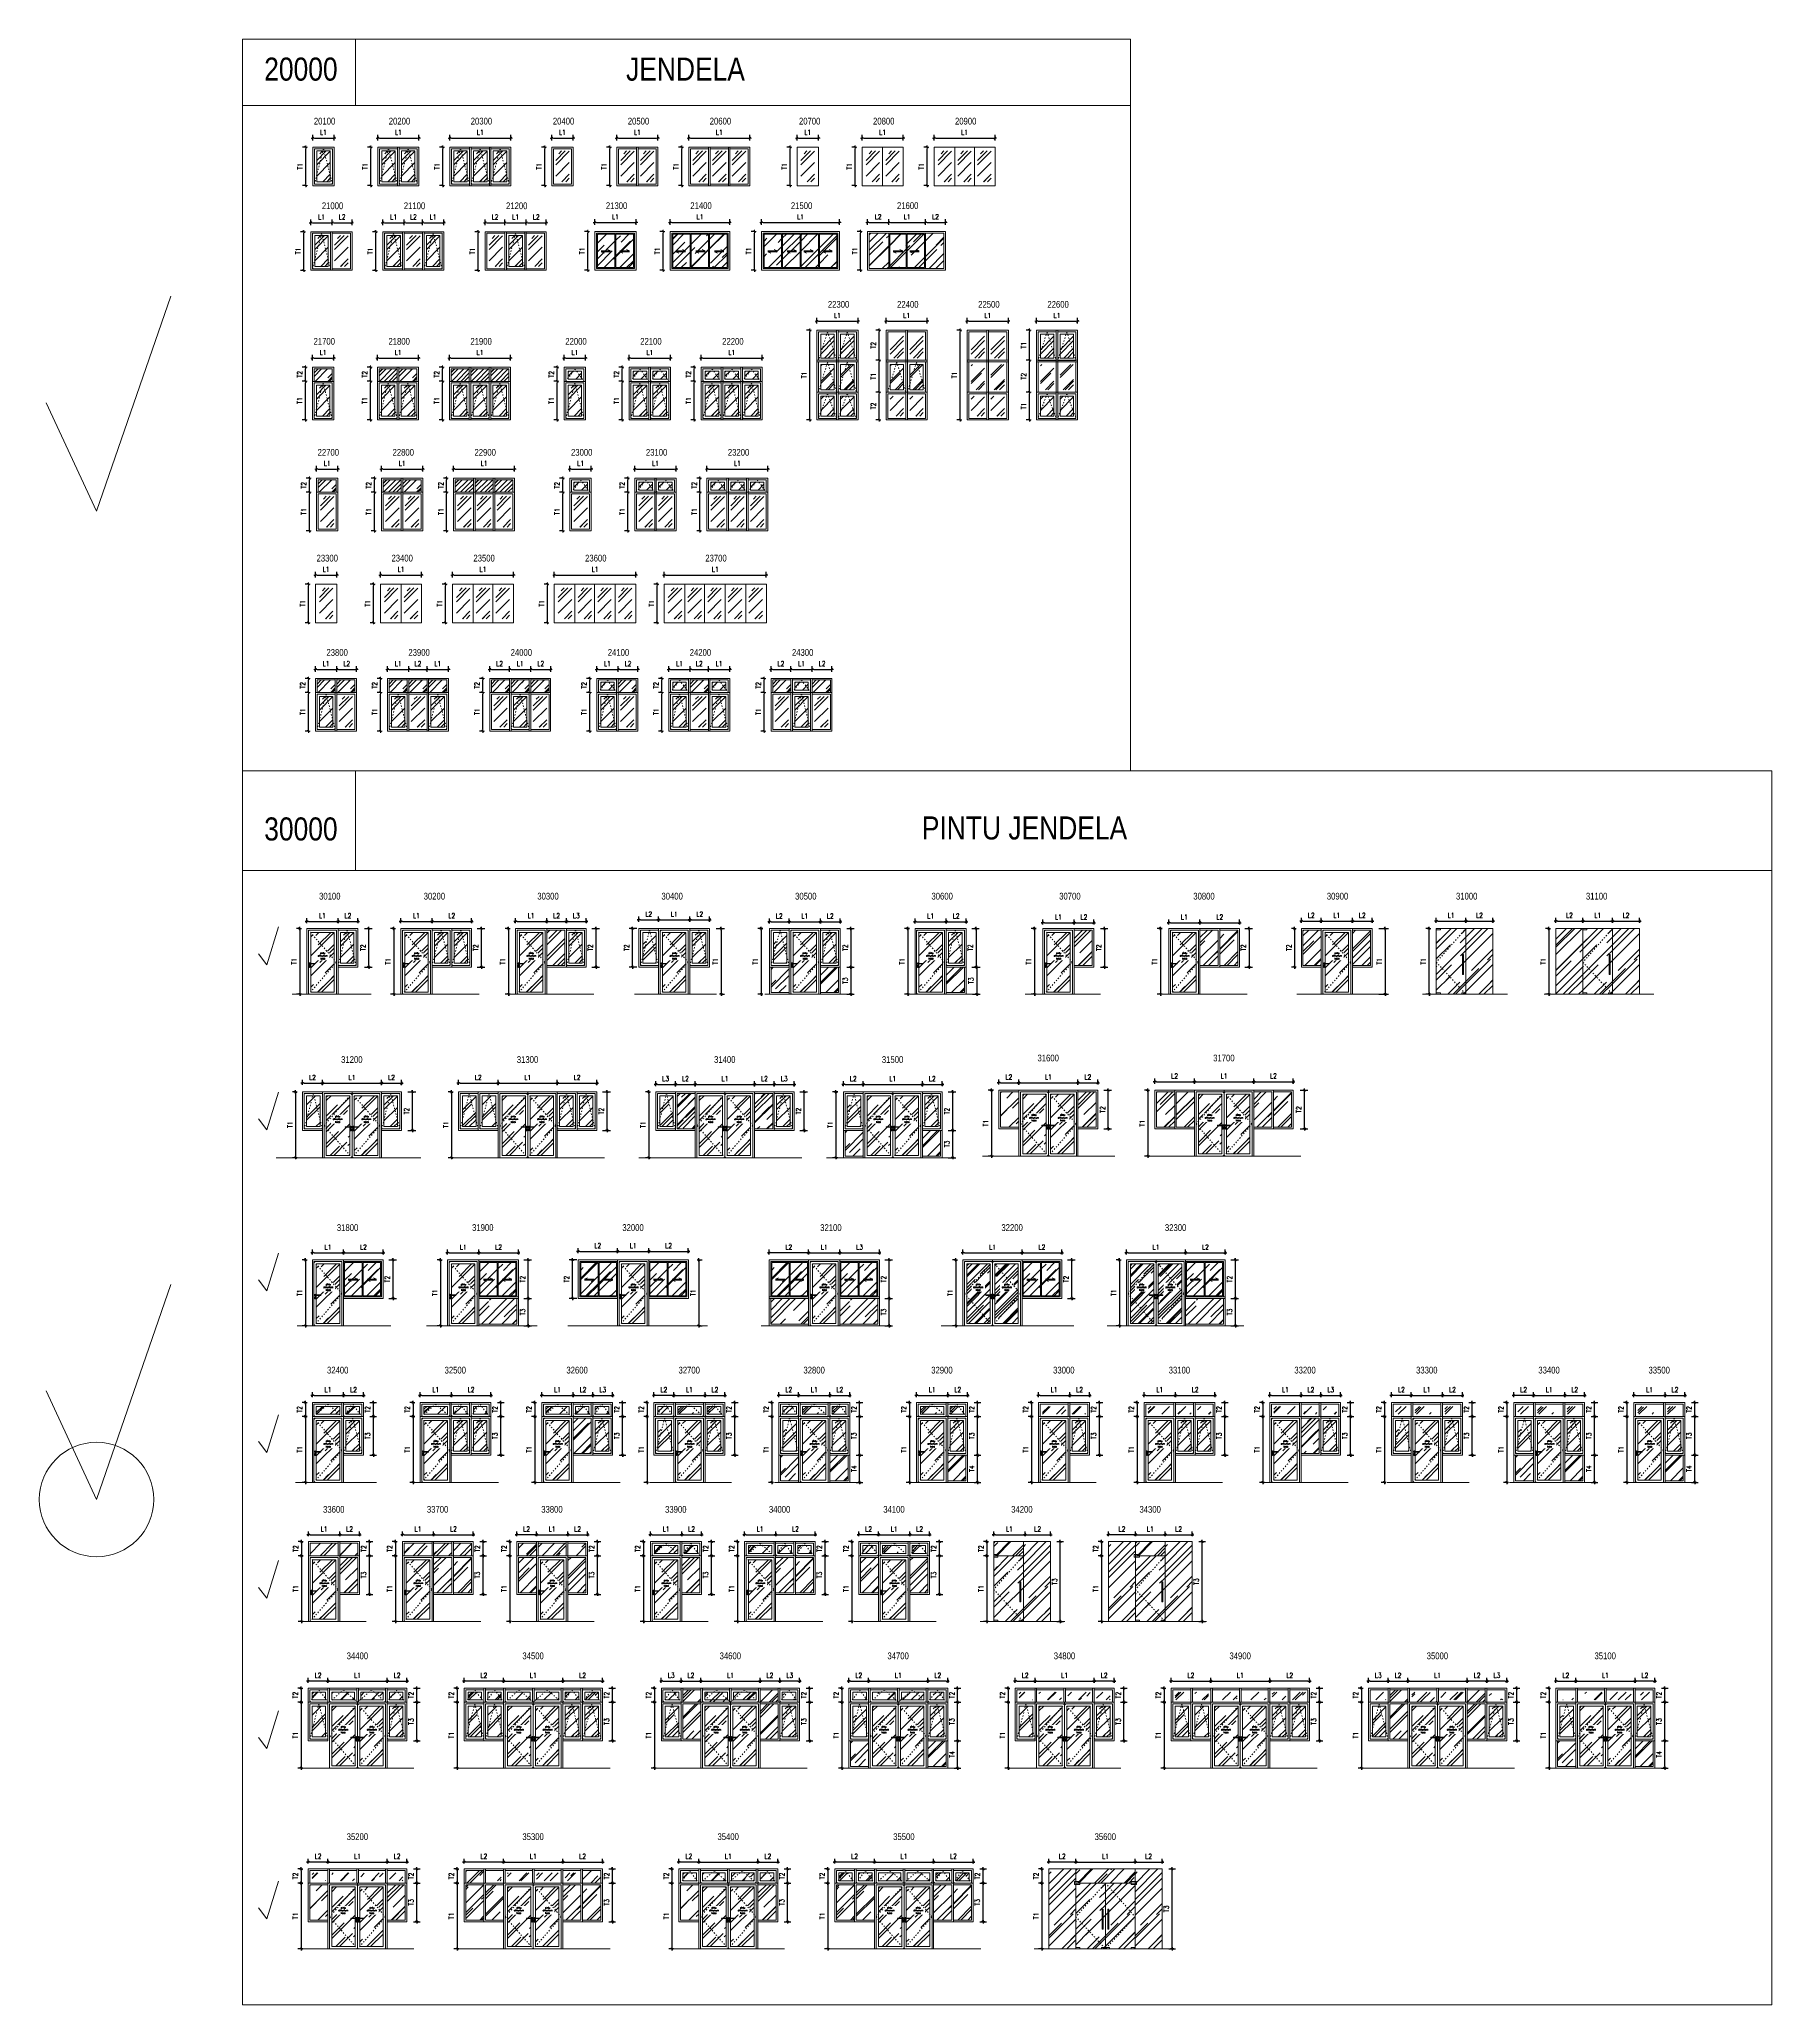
# Model space of a CAD drawing. Header units: centimetres. Extents: x 241563 to 294181, y -34797 to 61752.
# Drawn here: x 241563 to 294181, y -13852 to 45823 of the extents above; entities that cross this region are included whole.
import ezdxf

# ---------------------------------------------------------------- set-up
doc = ezdxf.new("R2010")
doc.units = ezdxf.units.CM
doc.header["$MEASUREMENT"] = 0
doc.linetypes.add('ACAD_ISO03W100', pattern=[30, 12, -18])
doc.layers.add('0.00', color=130, linetype='Continuous', lineweight=0)
doc.layers.add('0.09', color=30, linetype='Continuous', lineweight=9)
doc.styles.add('51DIM', font='SIMPLEX.shx', dxfattribs={"width": 0.85})
doc.styles.add('ISO', font='ARIALN.TTF')
doc.styles.add('TEXT', font='simplex.shx', dxfattribs={"width": 0.75})
doc.dimstyles.new('D100B', dxfattribs={"dimscale": 100, "dimtxt": 1.5, "dimasz": 0.5, "dimexe": 1, "dimexo": 2, "dimgap": 1, "dimtad": 1, "dimdec": 0, "dimzin": 0, "dimdsep": 46, "dimtxsty": 'TEXT', "dimblk1": 'tick', "dimblk2": 'tick', "dimsah": 1, "dimcen": 0, "dimclre": 15, "dimadec": 0, "dimazin": 0, "dimtfac": 1, "dimtdec": 0, "dimtix": 1, "dimtmove": 2, "dimatfit": 3, "dimldrblk": 'tick', "dimfxl": 1, "dimtolj": 1, "dimtzin": 0, "dimarcsym": 0})
pattern_1 = [(45, (-4593.2, -132.06), (424.2641, 1131.37085), [7500, -1000, 2500, -500]), (45, (-4299.76, 514.94), (-823.7794, 116.6726), [1500, -165, 3000, -375]), (45, (-4716.95, 345.23), (1601.59686, 2075.3584), [4000, -700, 2000, -500])]
pattern_2 = [(45, (-1739.46, -132.06), (424.2641, 1131.37085), [7500, -1000, 2500, -500]), (45, (-1446, 514.94), (-823.7794, 116.6726), [1500, -165, 3000, -375]), (45, (-1863.2, 345.23), (1601.59686, 2075.3584), [4000, -700, 2000, -500])]
pattern_3 = [(45, (6091.96, -132.06), (424.2641, 1131.37085), [7500, -1000, 2500, -500]), (45, (6385.4, 514.94), (-823.7794, 116.6726), [1500, -165, 3000, -375]), (45, (5968.22, 345.23), (1601.59686, 2075.3584), [4000, -700, 2000, -500])]
pattern_4 = [(45, (10057.04, -132.06), (424.2641, 1131.37085), [7500, -1000, 2500, -500]), (45, (10350.5, 514.94), (-823.7794, 116.6726), [1500, -165, 3000, -375]), (45, (9933.3, 345.23), (1601.59686, 2075.3584), [4000, -700, 2000, -500])]
pattern_5 = [(45, (-2999.24, -132.06), (424.2641, 1131.37085), [7500, -1000, 2500, -500]), (45, (-2705.8, 514.94), (-823.7794, 116.6726), [1500, -165, 3000, -375]), (45, (-3122.98, 345.23), (1601.59686, 2075.3584), [4000, -700, 2000, -500])]
pattern_6 = [(45, (13879.8, -132.06), (424.2641, 1131.37085), [7500, -1000, 2500, -500]), (45, (14173.25, 514.94), (-823.7794, 116.6726), [1500, -165, 3000, -375]), (45, (13756.06, 345.23), (1601.59686, 2075.3584), [4000, -700, 2000, -500])]
pattern_7 = [(45, (-3270.1, -5092.07), (424.2641, 1131.37085), [7500, -1000, 2500, -500]), (45, (-2976.7, -4445.1), (-823.7794, 116.6726), [1500, -165, 3000, -375]), (45, (-3393.86, -4614.77), (1601.59686, 2075.3584), [4000, -700, 2000, -500])]
pattern_8 = [(45, (2066.2, -5092.07), (424.2641, 1131.37085), [7500, -1000, 2500, -500]), (45, (2359.66, -4445.1), (-823.7794, 116.6726), [1500, -165, 3000, -375]), (45, (1942.46, -4614.77), (1601.59686, 2075.3584), [4000, -700, 2000, -500])]
pattern_9 = [(45, (2666.2, -5092.07), (424.2641, 1131.37085), [7500, -1000, 2500, -500]), (45, (2959.66, -4445.1), (-823.7794, 116.6726), [1500, -165, 3000, -375]), (45, (2542.46, -4614.77), (1601.59686, 2075.3584), [4000, -700, 2000, -500])]
pattern_10 = [(45, (8056.57, -5092.07), (424.2641, 1131.37085), [7500, -1000, 2500, -500]), (45, (8350, -4445.1), (-823.7794, 116.6726), [1500, -165, 3000, -375]), (45, (7932.82, -4614.77), (1601.59686, 2075.3584), [4000, -700, 2000, -500])]
pattern_11 = [(45, (1720.2, -5092.07), (254.55844, 678.8225), [4500, -600, 1500, -300]), (45, (1896.27, -4703.87), (-494.26764, 70.0036), [900, -99, 1800, -225]), (45, (1645.95, -4805.7), (960.95812, 1245.21504), [2400, -420, 1200, -300])]
pattern_12 = [(45, (8656.57, -5092.07), (424.2641, 1131.37085), [7500, -1000, 2500, -500]), (45, (8950, -4445.1), (-823.7794, 116.6726), [1500, -165, 3000, -375]), (45, (8532.82, -4614.77), (1601.59686, 2075.3584), [4000, -700, 2000, -500])]
pattern_13 = [(45, (13153.44, -5092.07), (424.2641, 1131.37085), [7500, -1000, 2500, -500]), (45, (13446.9, -4445.1), (-823.7794, 116.6726), [1500, -165, 3000, -375]), (45, (13029.7, -4614.77), (1601.59686, 2075.3584), [4000, -700, 2000, -500])]
pattern_14 = [(45, (17879.96, -5045.95), (424.2641, 1131.37085), [7500, -1000, 2500, -500]), (45, (18173.4, -4398.95), (-823.7794, 116.6726), [1500, -165, 3000, -375]), (45, (17756.22, -4568.66), (1601.59686, 2075.3584), [4000, -700, 2000, -500])]
pattern_15 = [(45, (17879.96, -2166.3), (424.2641, 1131.37085), [7500, -1000, 2500, -500]), (45, (18173.4, -1519.3), (-823.7794, 116.6726), [1500, -165, 3000, -375]), (45, (17756.22, -1689), (1601.59686, 2075.3584), [4000, -700, 2000, -500])]
pattern_16 = [(45, (23216.3, -5045.95), (424.2641, 1131.37085), [7500, -1000, 2500, -500]), (45, (23509.74, -4398.95), (-823.7794, 116.6726), [1500, -165, 3000, -375]), (45, (23092.54, -4568.66), (1601.59686, 2075.3584), [4000, -700, 2000, -500])]
pattern_17 = [(45, (20362.54, -2166.3), (424.2641, 1131.37085), [7500, -1000, 2500, -500]), (45, (20656, -1519.3), (-823.7794, 116.6726), [1500, -165, 3000, -375]), (45, (20238.8, -1689), (1601.59686, 2075.3584), [4000, -700, 2000, -500])]
pattern_18 = [(45, (18792.8, -10194.7), (254.55844, 678.8225), [4500, -600, 1500, -300]), (45, (18968.87, -9806.5), (-494.26764, 70.0036), [900, -99, 1800, -225]), (45, (18718.56, -9908.32), (960.95812, 1245.21504), [2400, -420, 1200, -300])]
pattern_19 = [(45, (23758.46, -10194.7), (254.55844, 678.8225), [4500, -600, 1500, -300]), (45, (23934.53, -9806.5), (-494.26764, 70.0036), [900, -99, 1800, -225]), (45, (23684.22, -9908.32), (960.95812, 1245.21504), [2400, -420, 1200, -300])]
pattern_20 = [(45, (-14258.4, -10247.63), (424.2641, 1131.37085), [7500, -1000, 2500, -500]), (45, (-13964.96, -9600.6), (-823.7794, 116.6726), [1500, -165, 3000, -375]), (45, (-14382.15, -9770.34), (1601.59686, 2075.3584), [4000, -700, 2000, -500])]
pattern_21 = [(45, (-8457.07, -10247.63), (424.2641, 1131.37085), [7500, -1000, 2500, -500]), (45, (-8163.6, -9600.6), (-823.7794, 116.6726), [1500, -165, 3000, -375]), (45, (-8580.8, -9770.34), (1601.59686, 2075.3584), [4000, -700, 2000, -500])]
pattern_22 = [(45, (9733.9, 14823.35), (424.2641, 1131.37085), [7500, -1000, 2500, -500]), (45, (10027.4, 15470.35), (-823.7794, 116.6726), [1500, -165, 3000, -375]), (45, (9610.18, 15300.65), (1601.59686, 2075.3584), [4000, -700, 2000, -500])]
pattern_23 = [(45, (-4424.63, -14951.1), (424.2641, 1131.37085), [7500, -1000, 2500, -500]), (45, (-4131.2, -14304.1), (-823.7794, 116.6726), [1500, -165, 3000, -375]), (45, (-4548.37, -14473.78), (1601.59686, 2075.3584), [4000, -700, 2000, -500])]
pattern_24 = [(45, (-1153.6, -14951.1), (424.2641, 1131.37085), [7500, -1000, 2500, -500]), (45, (-860.15, -14304.1), (-823.7794, 116.6726), [1500, -165, 3000, -375]), (45, (-1277.35, -14473.78), (1601.59686, 2075.3584), [4000, -700, 2000, -500])]
pattern_25 = [(45, (6551.55, -14951.1), (424.2641, 1131.37085), [7500, -1000, 2500, -500]), (45, (6845, -14304.1), (-823.7794, 116.6726), [1500, -165, 3000, -375]), (45, (6427.8, -14473.78), (1601.59686, 2075.3584), [4000, -700, 2000, -500])]
pattern_26 = [(45, (10345.9, -14951.1), (424.2641, 1131.37085), [7500, -1000, 2500, -500]), (45, (10639.3, -14304.1), (-823.7794, 116.6726), [1500, -165, 3000, -375]), (45, (10222.13, -14473.78), (1601.59686, 2075.3584), [4000, -700, 2000, -500])]
pattern_27 = [(45, (-2710.4, -14951.1), (424.2641, 1131.37085), [7500, -1000, 2500, -500]), (45, (-2416.96, -14304.1), (-823.7794, 116.6726), [1500, -165, 3000, -375]), (45, (-2834.15, -14473.78), (1601.59686, 2075.3584), [4000, -700, 2000, -500])]
pattern_28 = [(45, (13927.46, -14951.1), (424.2641, 1131.37085), [7500, -1000, 2500, -500]), (45, (14220.9, -14304.1), (-823.7794, 116.6726), [1500, -165, 3000, -375]), (45, (13803.72, -14473.78), (1601.59686, 2075.3584), [4000, -700, 2000, -500])]
pattern_29 = [(45, (-4544.2, -16298.35), (424.2641, 1131.37085), [7500, -1000, 2500, -500]), (45, (-4250.74, -15651.35), (-823.7794, 116.6726), [1500, -165, 3000, -375]), (45, (-4667.93, -15821.06), (1601.59686, 2075.3584), [4000, -700, 2000, -500])]
pattern_30 = [(45, (-3101.54, -23626.1), (424.2641, 1131.37085), [7500, -1000, 2500, -500]), (45, (-2808.1, -22979.1), (-823.7794, 116.6726), [1500, -165, 3000, -375]), (45, (-3225.3, -23148.82), (1601.59686, 2075.3584), [4000, -700, 2000, -500])]
pattern_31 = [(45, (2234.8, -23626.1), (424.2641, 1131.37085), [7500, -1000, 2500, -500]), (45, (2528.23, -22979.1), (-823.7794, 116.6726), [1500, -165, 3000, -375]), (45, (2111.04, -23148.82), (1601.59686, 2075.3584), [4000, -700, 2000, -500])]
pattern_32 = [(45, (2834.8, -23626.1), (424.2641, 1131.37085), [7500, -1000, 2500, -500]), (45, (3128.23, -22979.1), (-823.7794, 116.6726), [1500, -165, 3000, -375]), (45, (2711.04, -23148.82), (1601.59686, 2075.3584), [4000, -700, 2000, -500])]
pattern_33 = [(45, (8225.14, -23626.1), (424.2641, 1131.37085), [7500, -1000, 2500, -500]), (45, (8518.6, -22979.1), (-823.7794, 116.6726), [1500, -165, 3000, -375]), (45, (8101.4, -23148.82), (1601.59686, 2075.3584), [4000, -700, 2000, -500])]
pattern_34 = [(45, (-38508.8, -6390.1), (424.2641, 1131.37085), [7500, -1000, 2500, -500]), (45, (-38215.36, -5743.1), (-823.7794, 116.6726), [1500, -165, 3000, -375]), (45, (-38632.55, -5912.83), (1601.59686, 2075.3584), [4000, -700, 2000, -500])]
pattern_35 = [(45, (8825.14, -23626.1), (424.2641, 1131.37085), [7500, -1000, 2500, -500]), (45, (9118.6, -22979.1), (-823.7794, 116.6726), [1500, -165, 3000, -375]), (45, (8701.4, -23148.82), (1601.59686, 2075.3584), [4000, -700, 2000, -500])]
pattern_36 = [(45, (13322, -23626.1), (424.2641, 1131.37085), [7500, -1000, 2500, -500]), (45, (13615.47, -22979.1), (-823.7794, 116.6726), [1500, -165, 3000, -375]), (45, (13198.27, -23148.82), (1601.59686, 2075.3584), [4000, -700, 2000, -500])]
pattern_37 = [(45, (-3101.54, -29116.67), (424.2641, 1131.37085), [7500, -1000, 2500, -500]), (45, (-2808.1, -28469.67), (-823.7794, 116.6726), [1500, -165, 3000, -375]), (45, (-3225.3, -28639.37), (1601.59686, 2075.3584), [4000, -700, 2000, -500])]
pattern_38 = [(45, (-3101.54, -26237), (424.2641, 1131.37085), [7500, -1000, 2500, -500]), (45, (-2808.1, -25590), (-823.7794, 116.6726), [1500, -165, 3000, -375]), (45, (-3225.3, -25759.72), (1601.59686, 2075.3584), [4000, -700, 2000, -500])]
pattern_39 = [(45, (2234.8, -29116.67), (424.2641, 1131.37085), [7500, -1000, 2500, -500]), (45, (2528.23, -28469.67), (-823.7794, 116.6726), [1500, -165, 3000, -375]), (45, (2111.04, -28639.37), (1601.59686, 2075.3584), [4000, -700, 2000, -500])]
pattern_40 = [(45, (-39840.1, -6390.1), (424.2641, 1131.37085), [7500, -1000, 2500, -500]), (45, (-39546.65, -5743.1), (-823.7794, 116.6726), [1500, -165, 3000, -375]), (45, (-39963.85, -5912.83), (1601.59686, 2075.3584), [4000, -700, 2000, -500])]
pattern_41 = [(45, (-43634.43, -6390.1), (424.2641, 1131.37085), [7500, -1000, 2500, -500]), (45, (-43341, -5743.1), (-823.7794, 116.6726), [1500, -165, 3000, -375]), (45, (-43758.18, -5912.83), (1601.59686, 2075.3584), [4000, -700, 2000, -500])]
pattern_42 = [(45, (-38508.8, -3854.4), (424.2641, 1131.37085), [7500, -1000, 2500, -500]), (45, (-38215.36, -3207.4), (-823.7794, 116.6726), [1500, -165, 3000, -375]), (45, (-38632.55, -3377.1), (1601.59686, 2075.3584), [4000, -700, 2000, -500])]
pattern_43 = [(45, (5843.8, -16298.35), (424.2641, 1131.37085), [7500, -1000, 2500, -500]), (45, (6137.3, -15651.35), (-823.7794, 116.6726), [1500, -165, 3000, -375]), (45, (5720.08, -15821.06), (1601.59686, 2075.3584), [4000, -700, 2000, -500])]
pattern_44 = [(45, (-28240.35, -10617.05), (424.2641, 1131.37085), [7500, -1000, 2500, -500]), (45, (-27946.9, -9970.05), (-823.7794, 116.6726), [1500, -165, 3000, -375]), (45, (-28364.1, -10139.76), (1601.59686, 2075.3584), [4000, -700, 2000, -500])]
pattern_45 = [(45, (-37415.1, -10617.05), (424.2641, 1131.37085), [7500, -1000, 2500, -500]), (45, (-37121.6, -9970.05), (-823.7794, 116.6726), [1500, -165, 3000, -375]), (45, (-37538.82, -10139.76), (1601.59686, 2075.3584), [4000, -700, 2000, -500])]
pattern_46 = [(45, (8159.7, -29116.67), (424.2641, 1131.37085), [7500, -1000, 2500, -500]), (45, (8453.1, -28469.67), (-823.7794, 116.6726), [1500, -165, 3000, -375]), (45, (8035.93, -28639.37), (1601.59686, 2075.3584), [4000, -700, 2000, -500])]
pattern_47 = [(45, (8159.7, -26237), (424.2641, 1131.37085), [7500, -1000, 2500, -500]), (45, (8453.1, -25590), (-823.7794, 116.6726), [1500, -165, 3000, -375]), (45, (8035.93, -25759.72), (1601.59686, 2075.3584), [4000, -700, 2000, -500])]
pattern_48 = [(45, (13496, -29116.67), (424.2641, 1131.37085), [7500, -1000, 2500, -500]), (45, (13789.45, -28469.67), (-823.7794, 116.6726), [1500, -165, 3000, -375]), (45, (13372.26, -28639.37), (1601.59686, 2075.3584), [4000, -700, 2000, -500])]
pattern_49 = [(45, (17629.3, -14951.1), (424.2641, 1131.37085), [7500, -1000, 2500, -500]), (45, (17922.7, -14304.1), (-823.7794, 116.6726), [1500, -165, 3000, -375]), (45, (17505.54, -14473.78), (1601.59686, 2075.3584), [4000, -700, 2000, -500])]
pattern_50 = [(45, (20839.2, -14951.1), (424.2641, 1131.37085), [7500, -1000, 2500, -500]), (45, (21132.65, -14304.1), (-823.7794, 116.6726), [1500, -165, 3000, -375]), (45, (20715.46, -14473.78), (1601.59686, 2075.3584), [4000, -700, 2000, -500])]
pattern_51 = [(45, (28953.47, -14951.1), (424.2641, 1131.37085), [7500, -1000, 2500, -500]), (45, (29246.9, -14304.1), (-823.7794, 116.6726), [1500, -165, 3000, -375]), (45, (28829.73, -14473.78), (1601.59686, 2075.3584), [4000, -700, 2000, -500])]
pattern_52 = [(45, (32666.85, -14951.1), (424.2641, 1131.37085), [7500, -1000, 2500, -500]), (45, (32960.3, -14304.1), (-823.7794, 116.6726), [1500, -165, 3000, -375]), (45, (32543.1, -14473.78), (1601.59686, 2075.3584), [4000, -700, 2000, -500])]
pattern_53 = [(45, (19610.57, -14951.1), (424.2641, 1131.37085), [7500, -1000, 2500, -500]), (45, (19904, -14304.1), (-823.7794, 116.6726), [1500, -165, 3000, -375]), (45, (19486.83, -14473.78), (1601.59686, 2075.3584), [4000, -700, 2000, -500])]
pattern_54 = [(45, (35712.4, -14951.1), (424.2641, 1131.37085), [7500, -1000, 2500, -500]), (45, (36005.8, -14304.1), (-823.7794, 116.6726), [1500, -165, 3000, -375]), (45, (35588.63, -14473.78), (1601.59686, 2075.3584), [4000, -700, 2000, -500])]
pattern_55 = [(45, (-17519.1, -6390.1), (424.2641, 1131.37085), [7500, -1000, 2500, -500]), (45, (-17225.7, -5743.1), (-823.7794, 116.6726), [1500, -165, 3000, -375]), (45, (-17642.87, -5912.83), (1601.59686, 2075.3584), [4000, -700, 2000, -500])]
pattern_56 = [(45, (-21232.5, -6390.1), (424.2641, 1131.37085), [7500, -1000, 2500, -500]), (45, (-20939.06, -5743.1), (-823.7794, 116.6726), [1500, -165, 3000, -375]), (45, (-21356.25, -5912.83), (1601.59686, 2075.3584), [4000, -700, 2000, -500])]
pattern_57 = [(45, (18374.3, -23626.1), (424.2641, 1131.37085), [7500, -1000, 2500, -500]), (45, (18667.76, -22979.1), (-823.7794, 116.6726), [1500, -165, 3000, -375]), (45, (18250.56, -23148.82), (1601.59686, 2075.3584), [4000, -700, 2000, -500])]
pattern_58 = [(45, (23710.64, -23626.1), (424.2641, 1131.37085), [7500, -1000, 2500, -500]), (45, (24004.1, -22979.1), (-823.7794, 116.6726), [1500, -165, 3000, -375]), (45, (23586.9, -23148.82), (1601.59686, 2075.3584), [4000, -700, 2000, -500])]
pattern_59 = [(45, (24310.64, -23626.1), (424.2641, 1131.37085), [7500, -1000, 2500, -500]), (45, (24604.1, -22979.1), (-823.7794, 116.6726), [1500, -165, 3000, -375]), (45, (24186.9, -23148.82), (1601.59686, 2075.3584), [4000, -700, 2000, -500])]
pattern_60 = [(45, (29701, -23626.1), (424.2641, 1131.37085), [7500, -1000, 2500, -500]), (45, (29994.45, -22979.1), (-823.7794, 116.6726), [1500, -165, 3000, -375]), (45, (29577.25, -23148.82), (1601.59686, 2075.3584), [4000, -700, 2000, -500])]
pattern_61 = [(45, (-17032.96, -6390.1), (424.2641, 1131.37085), [7500, -1000, 2500, -500]), (45, (-16739.5, -5743.1), (-823.7794, 116.6726), [1500, -165, 3000, -375]), (45, (-17156.7, -5912.83), (1601.59686, 2075.3584), [4000, -700, 2000, -500])]
pattern_62 = [(45, (30301, -23626.1), (424.2641, 1131.37085), [7500, -1000, 2500, -500]), (45, (30594.45, -22979.1), (-823.7794, 116.6726), [1500, -165, 3000, -375]), (45, (30177.25, -23148.82), (1601.59686, 2075.3584), [4000, -700, 2000, -500])]
pattern_63 = [(45, (34797.87, -23626.1), (424.2641, 1131.37085), [7500, -1000, 2500, -500]), (45, (35091.3, -22979.1), (-823.7794, 116.6726), [1500, -165, 3000, -375]), (45, (34674.12, -23148.82), (1601.59686, 2075.3584), [4000, -700, 2000, -500])]
pattern_64 = [(45, (-27247.6, -11880.7), (424.2641, 1131.37085), [7500, -1000, 2500, -500]), (45, (-26954.14, -11233.7), (-823.7794, 116.6726), [1500, -165, 3000, -375]), (45, (-27371.33, -11403.38), (1601.59686, 2075.3584), [4000, -700, 2000, -500])]
pattern_65 = [(45, (4702.9, 0), (424.2641, 1131.37085), [7500, -1000, 2500, -500]), (45, (4996.36, 647), (-823.7794, 116.6726), [1500, -165, 3000, -375]), (45, (4579.17, 477.3), (1601.59686, 2075.3584), [4000, -700, 2000, -500])]
pattern_66 = [(45, (-8739.87, -19045.95), (424.2641, 1131.37085), [7500, -1000, 2500, -500]), (45, (-8446.4, -18398.94), (-823.7794, 116.6726), [1500, -165, 3000, -375]), (45, (-8863.62, -18568.65), (1601.59686, 2075.3584), [4000, -700, 2000, -500])]
pattern_67 = [(45, (9155.3, 0), (424.2641, 1131.37085), [7500, -1000, 2500, -500]), (45, (9448.76, 647), (-823.7794, 116.6726), [1500, -165, 3000, -375]), (45, (9031.56, 477.3), (1601.59686, 2075.3584), [4000, -700, 2000, -500])]
pattern_68 = [(45, (-4433.74, -19045.95), (424.2641, 1131.37085), [7500, -1000, 2500, -500]), (45, (-4140.3, -18398.94), (-823.7794, 116.6726), [1500, -165, 3000, -375]), (45, (-4557.5, -18568.65), (1601.59686, 2075.3584), [4000, -700, 2000, -500])]
pattern_69 = [(45, (4306.13, 0), (424.2641, 1131.37085), [7500, -1000, 2500, -500]), (45, (4599.6, 647), (-823.7794, 116.6726), [1500, -165, 3000, -375]), (45, (4182.4, 477.3), (1601.59686, 2075.3584), [4000, -700, 2000, -500])]
pattern_70 = [(45, (-6246.04, -28984.6), (424.2641, 1131.37085), [7500, -1000, 2500, -500]), (45, (-5952.6, -28337.6), (-823.7794, 116.6726), [1500, -165, 3000, -375]), (45, (-6369.78, -28507.3), (1601.59686, 2075.3584), [4000, -700, 2000, -500])]
pattern_71 = [(45, (2493.84, -9938.66), (424.2641, 1131.37085), [7500, -1000, 2500, -500]), (45, (2787.3, -9291.66), (-823.7794, 116.6726), [1500, -165, 3000, -375]), (45, (2370.1, -9461.36), (1601.59686, 2075.3584), [4000, -700, 2000, -500])]

# ---------------------------------------------------------------- blocks, each defined once
blk = doc.blocks.new('tick')
for p, q in [((-1, 0), (1, 0)), ((0, 1), (0, -1))]:
    blk.add_line(p, q)
at = {"const_width": 0.5}
blk.add_lwpolyline([(-0.7, -0.7), (0.7, 0.7)], dxfattribs=at)
blk = doc.blocks.new('*D71')
at = {"color": 15, "linetype": 'Continuous', "lineweight": -2, "ltscale": 2, "transparency": 16777216}
for p, q in [((249488, 18826), (249376, 18826)), ((249488, 16826), (249376, 16826))]:
    blk.add_line(p, q, dxfattribs=at)
at = {"color": 0, "linetype": 'Continuous', "lineweight": -2, "ltscale": 2, "transparency": 16777216}
blk.add_line((249476, 18776), (249476, 16876), dxfattribs=at)
at = {"layer": 'Defpoints', "color": 0, "linetype": 'Continuous', "ltscale": 2, "transparency": 16777216}
for p in [(249688, 18826), (249476, 16826), (249688, 16826)]:
    blk.add_point(p, dxfattribs=at)
at = {"color": 0, "linetype": 'Continuous', "lineweight": -2, "ltscale": 2, "transparency": 16777216, "xscale": 50, "yscale": 50, "zscale": 50}
for p, rotation in [((249476, 18826), 90), ((249476, 16826), 270)]:
    blk.add_blockref('tick', p, dxfattribs=dict(at, rotation=rotation))
at = {"color": 0, "linetype": 'Continuous', "ltscale": 2, "transparency": 16777216, "insert": (249301, 17826), "char_height": 150, "attachment_point": 5, "rotation": 90, "style": 'TEXT'}
blk.add_mtext('\\A1;T1', dxfattribs=at)
blk = doc.blocks.new('*D72')
at = {"color": 15, "linetype": 'Continuous', "lineweight": -2, "ltscale": 2, "transparency": 16777216}
for p, q in [((249688, 19026), (249688, 19137)), ((250638, 19026), (250638, 19137))]:
    blk.add_line(p, q, dxfattribs=at)
at = {"color": 0, "linetype": 'Continuous', "lineweight": -2, "ltscale": 2, "transparency": 16777216}
blk.add_line((249738, 19037), (250588, 19037), dxfattribs=at)
at = {"layer": 'Defpoints', "color": 0, "linetype": 'Continuous', "ltscale": 2, "transparency": 16777216}
for p in [(249688, 18826), (250638, 19037), (250638, 18826)]:
    blk.add_point(p, dxfattribs=at)
at = {"color": 0, "linetype": 'Continuous', "lineweight": -2, "ltscale": 2, "transparency": 16777216, "xscale": 50, "yscale": 50, "zscale": 50, "rotation": 180}
blk.add_blockref('tick', (249688, 19037), dxfattribs=at)
at = {"color": 0, "linetype": 'Continuous', "lineweight": -2, "ltscale": 2, "transparency": 16777216, "xscale": 50, "yscale": 50, "zscale": 50}
blk.add_blockref('tick', (250638, 19037), dxfattribs=at)
at = {"color": 0, "linetype": 'Continuous', "ltscale": 2, "transparency": 16777216, "insert": (250163, 19212), "char_height": 150, "attachment_point": 5, "style": 'TEXT'}
blk.add_mtext('\\A1;L1', dxfattribs=at)
blk = doc.blocks.new('*D73')
at = {"color": 15, "linetype": 'Continuous', "lineweight": -2, "ltscale": 2, "transparency": 16777216}
for p, q in [((250638, 19026), (250638, 19137)), ((251238, 19026), (251238, 19137))]:
    blk.add_line(p, q, dxfattribs=at)
at = {"color": 0, "linetype": 'Continuous', "lineweight": -2, "ltscale": 2, "transparency": 16777216}
blk.add_line((250688, 19037), (251188, 19037), dxfattribs=at)
at = {"layer": 'Defpoints', "color": 0, "linetype": 'Continuous', "ltscale": 2, "transparency": 16777216}
for p in [(250638, 18826), (251238, 19037), (251238, 18826)]:
    blk.add_point(p, dxfattribs=at)
at = {"color": 0, "linetype": 'Continuous', "lineweight": -2, "ltscale": 2, "transparency": 16777216, "xscale": 50, "yscale": 50, "zscale": 50, "rotation": 180}
blk.add_blockref('tick', (250638, 19037), dxfattribs=at)
at = {"color": 0, "linetype": 'Continuous', "lineweight": -2, "ltscale": 2, "transparency": 16777216, "xscale": 50, "yscale": 50, "zscale": 50}
blk.add_blockref('tick', (251238, 19037), dxfattribs=at)
at = {"color": 0, "linetype": 'Continuous', "ltscale": 2, "transparency": 16777216, "insert": (250938, 19212), "char_height": 150, "attachment_point": 5, "style": 'TEXT'}
blk.add_mtext('\\A1;L2', dxfattribs=at)
blk = doc.blocks.new('*D74')
at = {"color": 15, "linetype": 'Continuous', "lineweight": -2, "ltscale": 2, "transparency": 16777216}
for p, q in [((251438, 18826), (251672, 18826)), ((251438, 17653), (251672, 17653))]:
    blk.add_line(p, q, dxfattribs=at)
at = {"color": 0, "linetype": 'Continuous', "lineweight": -2, "ltscale": 2, "transparency": 16777216}
blk.add_line((251572, 17703), (251572, 18776), dxfattribs=at)
at = {"layer": 'Defpoints', "color": 0, "linetype": 'Continuous', "ltscale": 2, "transparency": 16777216}
for p in [(251238, 18826), (251572, 18826), (251238, 17653)]:
    blk.add_point(p, dxfattribs=at)
at = {"color": 0, "linetype": 'Continuous', "lineweight": -2, "ltscale": 2, "transparency": 16777216, "xscale": 50, "yscale": 50, "zscale": 50}
for p, rotation in [((251572, 18826), 90), ((251572, 17653), 270)]:
    blk.add_blockref('tick', p, dxfattribs=dict(at, rotation=rotation))
at = {"color": 0, "linetype": 'Continuous', "ltscale": 2, "transparency": 16777216, "insert": (251397, 18239), "char_height": 150, "attachment_point": 5, "rotation": 90, "style": 'TEXT'}
blk.add_mtext('\\A1;T2', dxfattribs=at)
blk = doc.blocks.new('*D76')
at = {"color": 15, "linetype": 'Continuous', "lineweight": -2, "ltscale": 2, "transparency": 16777216}
for p, q in [((252342, 18826), (252230, 18826)), ((252342, 16826), (252230, 16826))]:
    blk.add_line(p, q, dxfattribs=at)
at = {"color": 0, "linetype": 'Continuous', "lineweight": -2, "ltscale": 2, "transparency": 16777216}
blk.add_line((252330, 18776), (252330, 16876), dxfattribs=at)
at = {"layer": 'Defpoints', "color": 0, "linetype": 'Continuous', "ltscale": 2, "transparency": 16777216}
for p in [(252542, 18826), (252330, 16826), (252542, 16826)]:
    blk.add_point(p, dxfattribs=at)
at = {"color": 0, "linetype": 'Continuous', "lineweight": -2, "ltscale": 2, "transparency": 16777216, "xscale": 50, "yscale": 50, "zscale": 50}
for p, rotation in [((252330, 18826), 90), ((252330, 16826), 270)]:
    blk.add_blockref('tick', p, dxfattribs=dict(at, rotation=rotation))
at = {"color": 0, "linetype": 'Continuous', "ltscale": 2, "transparency": 16777216, "insert": (252155, 17826), "char_height": 150, "attachment_point": 5, "rotation": 90, "style": 'TEXT'}
blk.add_mtext('\\A1;T1', dxfattribs=at)
blk = doc.blocks.new('*D75')
at = {"color": 15, "linetype": 'Continuous', "lineweight": -2, "ltscale": 2, "transparency": 16777216}
for p, q in [((252542, 19026), (252542, 19137)), ((253492, 19026), (253492, 19137))]:
    blk.add_line(p, q, dxfattribs=at)
at = {"color": 0, "linetype": 'Continuous', "lineweight": -2, "ltscale": 2, "transparency": 16777216}
blk.add_line((252592, 19037), (253442, 19037), dxfattribs=at)
at = {"layer": 'Defpoints', "color": 0, "linetype": 'Continuous', "ltscale": 2, "transparency": 16777216}
for p in [(252542, 18826), (253492, 19037), (253492, 18826)]:
    blk.add_point(p, dxfattribs=at)
at = {"color": 0, "linetype": 'Continuous', "lineweight": -2, "ltscale": 2, "transparency": 16777216, "xscale": 50, "yscale": 50, "zscale": 50, "rotation": 180}
blk.add_blockref('tick', (252542, 19037), dxfattribs=at)
at = {"color": 0, "linetype": 'Continuous', "lineweight": -2, "ltscale": 2, "transparency": 16777216, "xscale": 50, "yscale": 50, "zscale": 50}
blk.add_blockref('tick', (253492, 19037), dxfattribs=at)
at = {"color": 0, "linetype": 'Continuous', "ltscale": 2, "transparency": 16777216, "insert": (253017, 19212), "char_height": 150, "attachment_point": 5, "style": 'TEXT'}
blk.add_mtext('\\A1;L1', dxfattribs=at)
blk = doc.blocks.new('*D77')
at = {"color": 15, "linetype": 'Continuous', "lineweight": -2, "ltscale": 2, "transparency": 16777216}
for p, q in [((253492, 19026), (253492, 19137)), ((254692, 19026), (254692, 19137))]:
    blk.add_line(p, q, dxfattribs=at)
at = {"color": 0, "linetype": 'Continuous', "lineweight": -2, "ltscale": 2, "transparency": 16777216}
blk.add_line((253542, 19037), (254642, 19037), dxfattribs=at)
at = {"layer": 'Defpoints', "color": 0, "linetype": 'Continuous', "ltscale": 2, "transparency": 16777216}
for p in [(253492, 18826), (254692, 19037), (254692, 18826)]:
    blk.add_point(p, dxfattribs=at)
at = {"color": 0, "linetype": 'Continuous', "lineweight": -2, "ltscale": 2, "transparency": 16777216, "xscale": 50, "yscale": 50, "zscale": 50, "rotation": 180}
blk.add_blockref('tick', (253492, 19037), dxfattribs=at)
at = {"color": 0, "linetype": 'Continuous', "lineweight": -2, "ltscale": 2, "transparency": 16777216, "xscale": 50, "yscale": 50, "zscale": 50}
blk.add_blockref('tick', (254692, 19037), dxfattribs=at)
at = {"color": 0, "linetype": 'Continuous', "ltscale": 2, "transparency": 16777216, "insert": (254092, 19212), "char_height": 150, "attachment_point": 5, "style": 'TEXT'}
blk.add_mtext('\\A1;L2', dxfattribs=at)
blk = doc.blocks.new('*D78')
at = {"color": 15, "linetype": 'Continuous', "lineweight": -2, "ltscale": 2, "transparency": 16777216}
for p, q in [((254860, 18826), (255094, 18826)), ((254860, 17653), (255094, 17653))]:
    blk.add_line(p, q, dxfattribs=at)
at = {"color": 0, "linetype": 'Continuous', "lineweight": -2, "ltscale": 2, "transparency": 16777216}
blk.add_line((254994, 17703), (254994, 18776), dxfattribs=at)
at = {"layer": 'Defpoints', "color": 0, "linetype": 'Continuous', "ltscale": 2, "transparency": 16777216}
for p in [(254660, 18826), (254994, 18826), (254660, 17653)]:
    blk.add_point(p, dxfattribs=at)
at = {"color": 0, "linetype": 'Continuous', "lineweight": -2, "ltscale": 2, "transparency": 16777216, "xscale": 50, "yscale": 50, "zscale": 50}
for p, rotation in [((254994, 18826), 90), ((254994, 17653), 270)]:
    blk.add_blockref('tick', p, dxfattribs=dict(at, rotation=rotation))
at = {"color": 0, "linetype": 'Continuous', "ltscale": 2, "transparency": 16777216, "insert": (254819, 18239), "char_height": 150, "attachment_point": 5, "rotation": 90, "style": 'TEXT'}
blk.add_mtext('\\A1;T2', dxfattribs=at)
blk = doc.blocks.new('*D79')
at = {"color": 15, "linetype": 'Continuous', "lineweight": -2, "ltscale": 2, "transparency": 16777216}
for p, q in [((255824, 18826), (255713, 18826)), ((255824, 16826), (255713, 16826))]:
    blk.add_line(p, q, dxfattribs=at)
at = {"color": 0, "linetype": 'Continuous', "lineweight": -2, "ltscale": 2, "transparency": 16777216}
blk.add_line((255813, 18776), (255813, 16876), dxfattribs=at)
at = {"layer": 'Defpoints', "color": 0, "linetype": 'Continuous', "ltscale": 2, "transparency": 16777216}
for p in [(256024, 18826), (255813, 16826), (256024, 16826)]:
    blk.add_point(p, dxfattribs=at)
at = {"color": 0, "linetype": 'Continuous', "lineweight": -2, "ltscale": 2, "transparency": 16777216, "xscale": 50, "yscale": 50, "zscale": 50}
for p, rotation in [((255813, 18826), 90), ((255813, 16826), 270)]:
    blk.add_blockref('tick', p, dxfattribs=dict(at, rotation=rotation))
at = {"color": 0, "linetype": 'Continuous', "ltscale": 2, "transparency": 16777216, "insert": (255638, 17826), "char_height": 150, "attachment_point": 5, "rotation": 90, "style": 'TEXT'}
blk.add_mtext('\\A1;T1', dxfattribs=at)
blk = doc.blocks.new('*D80')
at = {"color": 15, "linetype": 'Continuous', "lineweight": -2, "ltscale": 2, "transparency": 16777216}
for p, q in [((256024, 19026), (256024, 19137)), ((256974, 19026), (256974, 19137))]:
    blk.add_line(p, q, dxfattribs=at)
at = {"color": 0, "linetype": 'Continuous', "lineweight": -2, "ltscale": 2, "transparency": 16777216}
blk.add_line((256074, 19037), (256924, 19037), dxfattribs=at)
at = {"layer": 'Defpoints', "color": 0, "linetype": 'Continuous', "ltscale": 2, "transparency": 16777216}
for p in [(256024, 18826), (256974, 19037), (256974, 18826)]:
    blk.add_point(p, dxfattribs=at)
at = {"color": 0, "linetype": 'Continuous', "lineweight": -2, "ltscale": 2, "transparency": 16777216, "xscale": 50, "yscale": 50, "zscale": 50, "rotation": 180}
blk.add_blockref('tick', (256024, 19037), dxfattribs=at)
at = {"color": 0, "linetype": 'Continuous', "lineweight": -2, "ltscale": 2, "transparency": 16777216, "xscale": 50, "yscale": 50, "zscale": 50}
blk.add_blockref('tick', (256974, 19037), dxfattribs=at)
at = {"color": 0, "linetype": 'Continuous', "ltscale": 2, "transparency": 16777216, "insert": (256499, 19212), "char_height": 150, "attachment_point": 5, "style": 'TEXT'}
blk.add_mtext('\\A1;L1', dxfattribs=at)
blk = doc.blocks.new('*D81')
at = {"color": 15, "linetype": 'Continuous', "lineweight": -2, "ltscale": 2, "transparency": 16777216}
for p, q in [((256974, 19026), (256974, 19137)), ((257574, 19026), (257574, 19137))]:
    blk.add_line(p, q, dxfattribs=at)
at = {"color": 0, "linetype": 'Continuous', "lineweight": -2, "ltscale": 2, "transparency": 16777216}
blk.add_line((257024, 19037), (257524, 19037), dxfattribs=at)
at = {"layer": 'Defpoints', "color": 0, "linetype": 'Continuous', "ltscale": 2, "transparency": 16777216}
for p in [(256974, 18826), (257574, 19037), (257574, 18826)]:
    blk.add_point(p, dxfattribs=at)
at = {"color": 0, "linetype": 'Continuous', "lineweight": -2, "ltscale": 2, "transparency": 16777216, "xscale": 50, "yscale": 50, "zscale": 50, "rotation": 180}
blk.add_blockref('tick', (256974, 19037), dxfattribs=at)
at = {"color": 0, "linetype": 'Continuous', "lineweight": -2, "ltscale": 2, "transparency": 16777216, "xscale": 50, "yscale": 50, "zscale": 50}
blk.add_blockref('tick', (257574, 19037), dxfattribs=at)
at = {"color": 0, "linetype": 'Continuous', "ltscale": 2, "transparency": 16777216, "insert": (257274, 19212), "char_height": 150, "attachment_point": 5, "style": 'TEXT'}
blk.add_mtext('\\A1;L2', dxfattribs=at)
blk = doc.blocks.new('*D82')
at = {"color": 15, "linetype": 'Continuous', "lineweight": -2, "ltscale": 2, "transparency": 16777216}
for p, q in [((258343, 18826), (258577, 18826)), ((258343, 17653), (258577, 17653))]:
    blk.add_line(p, q, dxfattribs=at)
at = {"color": 0, "linetype": 'Continuous', "lineweight": -2, "ltscale": 2, "transparency": 16777216}
blk.add_line((258477, 17703), (258477, 18776), dxfattribs=at)
at = {"layer": 'Defpoints', "color": 0, "linetype": 'Continuous', "ltscale": 2, "transparency": 16777216}
for p in [(258143, 18826), (258477, 18826), (258143, 17653)]:
    blk.add_point(p, dxfattribs=at)
at = {"color": 0, "linetype": 'Continuous', "lineweight": -2, "ltscale": 2, "transparency": 16777216, "xscale": 50, "yscale": 50, "zscale": 50}
for p, rotation in [((258477, 18826), 90), ((258477, 17653), 270)]:
    blk.add_blockref('tick', p, dxfattribs=dict(at, rotation=rotation))
at = {"color": 0, "linetype": 'Continuous', "ltscale": 2, "transparency": 16777216, "insert": (258302, 18239), "char_height": 150, "attachment_point": 5, "rotation": 90, "style": 'TEXT'}
blk.add_mtext('\\A1;T2', dxfattribs=at)
blk = doc.blocks.new('*D83')
at = {"color": 15, "linetype": 'Continuous', "lineweight": -2, "ltscale": 2, "transparency": 16777216}
for p, q in [((259773, 19026), (259773, 19185)), ((260373, 19026), (260373, 19185))]:
    blk.add_line(p, q, dxfattribs=at)
at = {"color": 0, "linetype": 'Continuous', "lineweight": -2, "ltscale": 2, "transparency": 16777216}
blk.add_line((259823, 19085), (260323, 19085), dxfattribs=at)
at = {"layer": 'Defpoints', "color": 0, "linetype": 'Continuous', "ltscale": 2, "transparency": 16777216}
for p in [(259773, 18826), (260373, 19085), (260373, 18826)]:
    blk.add_point(p, dxfattribs=at)
at = {"color": 0, "linetype": 'Continuous', "lineweight": -2, "ltscale": 2, "transparency": 16777216, "xscale": 50, "yscale": 50, "zscale": 50, "rotation": 180}
blk.add_blockref('tick', (259773, 19085), dxfattribs=at)
at = {"color": 0, "linetype": 'Continuous', "lineweight": -2, "ltscale": 2, "transparency": 16777216, "xscale": 50, "yscale": 50, "zscale": 50}
blk.add_blockref('tick', (260373, 19085), dxfattribs=at)
at = {"color": 0, "linetype": 'Continuous', "ltscale": 2, "transparency": 16777216, "insert": (260073, 19260), "char_height": 150, "attachment_point": 5, "style": 'TEXT'}
blk.add_mtext('\\A1;L2', dxfattribs=at)
blk = doc.blocks.new('*D84')
at = {"color": 15, "linetype": 'Continuous', "lineweight": -2, "ltscale": 2, "transparency": 16777216}
for p, q in [((260373, 19026), (260373, 19185)), ((261323, 19026), (261323, 19185))]:
    blk.add_line(p, q, dxfattribs=at)
at = {"color": 0, "linetype": 'Continuous', "lineweight": -2, "ltscale": 2, "transparency": 16777216}
blk.add_line((260423, 19085), (261273, 19085), dxfattribs=at)
at = {"layer": 'Defpoints', "color": 0, "linetype": 'Continuous', "ltscale": 2, "transparency": 16777216}
for p in [(260373, 18826), (261323, 19085), (261323, 18826)]:
    blk.add_point(p, dxfattribs=at)
at = {"color": 0, "linetype": 'Continuous', "lineweight": -2, "ltscale": 2, "transparency": 16777216, "xscale": 50, "yscale": 50, "zscale": 50, "rotation": 180}
blk.add_blockref('tick', (260373, 19085), dxfattribs=at)
at = {"color": 0, "linetype": 'Continuous', "lineweight": -2, "ltscale": 2, "transparency": 16777216, "xscale": 50, "yscale": 50, "zscale": 50}
blk.add_blockref('tick', (261323, 19085), dxfattribs=at)
at = {"color": 0, "linetype": 'Continuous', "ltscale": 2, "transparency": 16777216, "insert": (260848, 19260), "char_height": 150, "attachment_point": 5, "style": 'TEXT'}
blk.add_mtext('\\A1;L1', dxfattribs=at)
blk = doc.blocks.new('*D85')
at = {"color": 15, "linetype": 'Continuous', "lineweight": -2, "ltscale": 2, "transparency": 16777216}
for p, q in [((261323, 19026), (261323, 19185)), ((261923, 19026), (261923, 19185))]:
    blk.add_line(p, q, dxfattribs=at)
at = {"color": 0, "linetype": 'Continuous', "lineweight": -2, "ltscale": 2, "transparency": 16777216}
blk.add_line((261373, 19085), (261873, 19085), dxfattribs=at)
at = {"layer": 'Defpoints', "color": 0, "linetype": 'Continuous', "ltscale": 2, "transparency": 16777216}
for p in [(261323, 18826), (261923, 19085), (261923, 18826)]:
    blk.add_point(p, dxfattribs=at)
at = {"color": 0, "linetype": 'Continuous', "lineweight": -2, "ltscale": 2, "transparency": 16777216, "xscale": 50, "yscale": 50, "zscale": 50, "rotation": 180}
blk.add_blockref('tick', (261323, 19085), dxfattribs=at)
at = {"color": 0, "linetype": 'Continuous', "lineweight": -2, "ltscale": 2, "transparency": 16777216, "xscale": 50, "yscale": 50, "zscale": 50}
blk.add_blockref('tick', (261923, 19085), dxfattribs=at)
at = {"color": 0, "linetype": 'Continuous', "ltscale": 2, "transparency": 16777216, "insert": (261623, 19260), "char_height": 150, "attachment_point": 5, "style": 'TEXT'}
blk.add_mtext('\\A1;L2', dxfattribs=at)
blk = doc.blocks.new('*D86')
at = {"color": 15, "linetype": 'Continuous', "lineweight": -2, "ltscale": 2, "transparency": 16777216}
for p, q in [((263538, 18826), (263386, 18826)), ((263538, 16826), (263386, 16826))]:
    blk.add_line(p, q, dxfattribs=at)
at = {"color": 0, "linetype": 'Continuous', "lineweight": -2, "ltscale": 2, "transparency": 16777216}
blk.add_line((263486, 18776), (263486, 16876), dxfattribs=at)
at = {"layer": 'Defpoints', "color": 0, "linetype": 'Continuous', "ltscale": 2, "transparency": 16777216}
for p in [(263738, 18826), (263486, 16826), (263738, 16826)]:
    blk.add_point(p, dxfattribs=at)
at = {"color": 0, "linetype": 'Continuous', "lineweight": -2, "ltscale": 2, "transparency": 16777216, "xscale": 50, "yscale": 50, "zscale": 50}
for p, rotation in [((263486, 18826), 90), ((263486, 16826), 270)]:
    blk.add_blockref('tick', p, dxfattribs=dict(at, rotation=rotation))
at = {"color": 0, "linetype": 'Continuous', "ltscale": 2, "transparency": 16777216, "insert": (263311, 17826), "char_height": 150, "attachment_point": 5, "rotation": 90, "style": 'TEXT'}
blk.add_mtext('\\A1;T1', dxfattribs=at)
blk = doc.blocks.new('*D87')
at = {"color": 15, "linetype": 'Continuous', "lineweight": -2, "ltscale": 2, "transparency": 16777216}
for p, q in [((259714, 18826), (259480, 18826)), ((259714, 17653), (259480, 17653))]:
    blk.add_line(p, q, dxfattribs=at)
at = {"color": 0, "linetype": 'Continuous', "lineweight": -2, "ltscale": 2, "transparency": 16777216}
blk.add_line((259580, 17703), (259580, 18776), dxfattribs=at)
at = {"layer": 'Defpoints', "color": 0, "linetype": 'Continuous', "ltscale": 2, "transparency": 16777216}
for p in [(259580, 18826), (259914, 18826), (259914, 17653)]:
    blk.add_point(p, dxfattribs=at)
at = {"color": 0, "linetype": 'Continuous', "lineweight": -2, "ltscale": 2, "transparency": 16777216, "xscale": 50, "yscale": 50, "zscale": 50}
for p, rotation in [((259580, 18826), 90), ((259580, 17653), 270)]:
    blk.add_blockref('tick', p, dxfattribs=dict(at, rotation=rotation))
at = {"color": 0, "linetype": 'Continuous', "ltscale": 2, "transparency": 16777216, "insert": (259405, 18239), "char_height": 150, "attachment_point": 5, "rotation": 90, "style": 'TEXT'}
blk.add_mtext('\\A1;T2', dxfattribs=at)
blk = doc.blocks.new('*D88')
at = {"color": 15, "linetype": 'Continuous', "lineweight": -2, "ltscale": 2, "transparency": 16777216}
for p, q in [((262123, 18826), (262374, 18826)), ((262263, 16826), (262374, 16826))]:
    blk.add_line(p, q, dxfattribs=at)
at = {"color": 0, "linetype": 'Continuous', "lineweight": -2, "ltscale": 2, "transparency": 16777216}
blk.add_line((262274, 18776), (262274, 16876), dxfattribs=at)
at = {"layer": 'Defpoints', "color": 0, "linetype": 'Continuous', "ltscale": 2, "transparency": 16777216}
for p in [(261923, 18826), (262063, 16826), (262274, 16826)]:
    blk.add_point(p, dxfattribs=at)
at = {"color": 0, "linetype": 'Continuous', "lineweight": -2, "ltscale": 2, "transparency": 16777216, "xscale": 50, "yscale": 50, "zscale": 50}
for p, rotation in [((262274, 18826), 90), ((262274, 16826), 270)]:
    blk.add_blockref('tick', p, dxfattribs=dict(at, rotation=rotation))
at = {"color": 0, "linetype": 'Continuous', "ltscale": 2, "transparency": 16777216, "insert": (262099, 17826), "char_height": 150, "attachment_point": 5, "rotation": 90, "style": 'TEXT'}
blk.add_mtext('\\A1;T1', dxfattribs=at)
blk = doc.blocks.new('*D89')
at = {"color": 15, "linetype": 'Continuous', "lineweight": -2, "ltscale": 2, "transparency": 16777216}
for p, q in [((263738, 19026), (263738, 19128)), ((264338, 19026), (264338, 19128))]:
    blk.add_line(p, q, dxfattribs=at)
at = {"color": 0, "linetype": 'Continuous', "lineweight": -2, "ltscale": 2, "transparency": 16777216}
blk.add_line((263788, 19028), (264288, 19028), dxfattribs=at)
at = {"layer": 'Defpoints', "color": 0, "linetype": 'Continuous', "ltscale": 2, "transparency": 16777216}
for p in [(263738, 18826), (264338, 19028), (264338, 18826)]:
    blk.add_point(p, dxfattribs=at)
at = {"color": 0, "linetype": 'Continuous', "lineweight": -2, "ltscale": 2, "transparency": 16777216, "xscale": 50, "yscale": 50, "zscale": 50, "rotation": 180}
blk.add_blockref('tick', (263738, 19028), dxfattribs=at)
at = {"color": 0, "linetype": 'Continuous', "lineweight": -2, "ltscale": 2, "transparency": 16777216, "xscale": 50, "yscale": 50, "zscale": 50}
blk.add_blockref('tick', (264338, 19028), dxfattribs=at)
at = {"color": 0, "linetype": 'Continuous', "ltscale": 2, "transparency": 16777216, "insert": (264038, 19203), "char_height": 150, "attachment_point": 5, "style": 'TEXT'}
blk.add_mtext('\\A1;L2', dxfattribs=at)
blk = doc.blocks.new('*D90')
at = {"color": 15, "linetype": 'Continuous', "lineweight": -2, "ltscale": 2, "transparency": 16777216}
for p, q in [((264338, 19026), (264338, 19128)), ((265288, 19026), (265288, 19128))]:
    blk.add_line(p, q, dxfattribs=at)
at = {"color": 0, "linetype": 'Continuous', "lineweight": -2, "ltscale": 2, "transparency": 16777216}
blk.add_line((264388, 19028), (265238, 19028), dxfattribs=at)
at = {"layer": 'Defpoints', "color": 0, "linetype": 'Continuous', "ltscale": 2, "transparency": 16777216}
for p in [(264338, 18826), (265288, 19028), (265288, 18826)]:
    blk.add_point(p, dxfattribs=at)
at = {"color": 0, "linetype": 'Continuous', "lineweight": -2, "ltscale": 2, "transparency": 16777216, "xscale": 50, "yscale": 50, "zscale": 50, "rotation": 180}
blk.add_blockref('tick', (264338, 19028), dxfattribs=at)
at = {"color": 0, "linetype": 'Continuous', "lineweight": -2, "ltscale": 2, "transparency": 16777216, "xscale": 50, "yscale": 50, "zscale": 50}
blk.add_blockref('tick', (265288, 19028), dxfattribs=at)
at = {"color": 0, "linetype": 'Continuous', "ltscale": 2, "transparency": 16777216, "insert": (264813, 19203), "char_height": 150, "attachment_point": 5, "style": 'TEXT'}
blk.add_mtext('\\A1;L1', dxfattribs=at)
blk = doc.blocks.new('*D91')
at = {"color": 15, "linetype": 'Continuous', "lineweight": -2, "ltscale": 2, "transparency": 16777216}
for p, q in [((265288, 19026), (265288, 19128)), ((265888, 19026), (265888, 19128))]:
    blk.add_line(p, q, dxfattribs=at)
at = {"color": 0, "linetype": 'Continuous', "lineweight": -2, "ltscale": 2, "transparency": 16777216}
blk.add_line((265338, 19028), (265838, 19028), dxfattribs=at)
at = {"layer": 'Defpoints', "color": 0, "linetype": 'Continuous', "ltscale": 2, "transparency": 16777216}
for p in [(265288, 18826), (265888, 19028), (265888, 18826)]:
    blk.add_point(p, dxfattribs=at)
at = {"color": 0, "linetype": 'Continuous', "lineweight": -2, "ltscale": 2, "transparency": 16777216, "xscale": 50, "yscale": 50, "zscale": 50, "rotation": 180}
blk.add_blockref('tick', (265288, 19028), dxfattribs=at)
at = {"color": 0, "linetype": 'Continuous', "lineweight": -2, "ltscale": 2, "transparency": 16777216, "xscale": 50, "yscale": 50, "zscale": 50}
blk.add_blockref('tick', (265888, 19028), dxfattribs=at)
at = {"color": 0, "linetype": 'Continuous', "ltscale": 2, "transparency": 16777216, "insert": (265588, 19203), "char_height": 150, "attachment_point": 5, "style": 'TEXT'}
blk.add_mtext('\\A1;L2', dxfattribs=at)
blk = doc.blocks.new('*D92')
at = {"color": 15, "linetype": 'Continuous', "lineweight": -2, "ltscale": 2, "transparency": 16777216}
for p, q in [((266088, 18826), (266316, 18826)), ((266088, 17653), (266316, 17653))]:
    blk.add_line(p, q, dxfattribs=at)
at = {"color": 0, "linetype": 'Continuous', "lineweight": -2, "ltscale": 2, "transparency": 16777216}
blk.add_line((266216, 18776), (266216, 17703), dxfattribs=at)
at = {"layer": 'Defpoints', "color": 0, "linetype": 'Continuous', "ltscale": 2, "transparency": 16777216}
for p in [(265888, 18826), (265888, 17653), (266216, 17653)]:
    blk.add_point(p, dxfattribs=at)
at = {"color": 0, "linetype": 'Continuous', "lineweight": -2, "ltscale": 2, "transparency": 16777216, "xscale": 50, "yscale": 50, "zscale": 50}
for p, rotation in [((266216, 18826), 90), ((266216, 17653), 270)]:
    blk.add_blockref('tick', p, dxfattribs=dict(at, rotation=rotation))
at = {"color": 0, "linetype": 'Continuous', "ltscale": 2, "transparency": 16777216, "insert": (266041, 18239), "char_height": 150, "attachment_point": 5, "rotation": 90, "style": 'TEXT'}
blk.add_mtext('\\A1;T2', dxfattribs=at)
blk = doc.blocks.new('*D93')
at = {"color": 15, "linetype": 'Continuous', "lineweight": -2, "ltscale": 2, "transparency": 16777216}
for p, q in [((268161, 19026), (268161, 19128)), ((269111, 19026), (269111, 19128))]:
    blk.add_line(p, q, dxfattribs=at)
at = {"color": 0, "linetype": 'Continuous', "lineweight": -2, "ltscale": 2, "transparency": 16777216}
blk.add_line((268211, 19028), (269061, 19028), dxfattribs=at)
at = {"layer": 'Defpoints', "color": 0, "linetype": 'Continuous', "ltscale": 2, "transparency": 16777216}
for p in [(268161, 18826), (269111, 19028), (269111, 18826)]:
    blk.add_point(p, dxfattribs=at)
at = {"color": 0, "linetype": 'Continuous', "lineweight": -2, "ltscale": 2, "transparency": 16777216, "xscale": 50, "yscale": 50, "zscale": 50, "rotation": 180}
blk.add_blockref('tick', (268161, 19028), dxfattribs=at)
at = {"color": 0, "linetype": 'Continuous', "lineweight": -2, "ltscale": 2, "transparency": 16777216, "xscale": 50, "yscale": 50, "zscale": 50}
blk.add_blockref('tick', (269111, 19028), dxfattribs=at)
at = {"color": 0, "linetype": 'Continuous', "ltscale": 2, "transparency": 16777216, "insert": (268636, 19203), "char_height": 150, "attachment_point": 5, "style": 'TEXT'}
blk.add_mtext('\\A1;L1', dxfattribs=at)
blk = doc.blocks.new('*D94')
at = {"color": 15, "linetype": 'Continuous', "lineweight": -2, "ltscale": 2, "transparency": 16777216}
for p, q in [((269111, 19026), (269111, 19128)), ((269711, 19026), (269711, 19128))]:
    blk.add_line(p, q, dxfattribs=at)
at = {"color": 0, "linetype": 'Continuous', "lineweight": -2, "ltscale": 2, "transparency": 16777216}
blk.add_line((269161, 19028), (269661, 19028), dxfattribs=at)
at = {"layer": 'Defpoints', "color": 0, "linetype": 'Continuous', "ltscale": 2, "transparency": 16777216}
for p in [(269111, 18826), (269711, 19028), (269711, 18826)]:
    blk.add_point(p, dxfattribs=at)
at = {"color": 0, "linetype": 'Continuous', "lineweight": -2, "ltscale": 2, "transparency": 16777216, "xscale": 50, "yscale": 50, "zscale": 50, "rotation": 180}
blk.add_blockref('tick', (269111, 19028), dxfattribs=at)
at = {"color": 0, "linetype": 'Continuous', "lineweight": -2, "ltscale": 2, "transparency": 16777216, "xscale": 50, "yscale": 50, "zscale": 50}
blk.add_blockref('tick', (269711, 19028), dxfattribs=at)
at = {"color": 0, "linetype": 'Continuous', "ltscale": 2, "transparency": 16777216, "insert": (269411, 19203), "char_height": 150, "attachment_point": 5, "style": 'TEXT'}
blk.add_mtext('\\A1;L2', dxfattribs=at)
blk = doc.blocks.new('*D95')
at = {"color": 15, "linetype": 'Continuous', "lineweight": -2, "ltscale": 2, "transparency": 16777216}
for p, q in [((271841, 18826), (271689, 18826)), ((271841, 16826), (271689, 16826))]:
    blk.add_line(p, q, dxfattribs=at)
at = {"color": 0, "linetype": 'Continuous', "lineweight": -2, "ltscale": 2, "transparency": 16777216}
blk.add_line((271789, 18776), (271789, 16876), dxfattribs=at)
at = {"layer": 'Defpoints', "color": 0, "linetype": 'Continuous', "ltscale": 2, "transparency": 16777216}
for p in [(272041, 18826), (271789, 16826), (272041, 16826)]:
    blk.add_point(p, dxfattribs=at)
at = {"color": 0, "linetype": 'Continuous', "lineweight": -2, "ltscale": 2, "transparency": 16777216, "xscale": 50, "yscale": 50, "zscale": 50}
for p, rotation in [((271789, 18826), 90), ((271789, 16826), 270)]:
    blk.add_blockref('tick', p, dxfattribs=dict(at, rotation=rotation))
at = {"color": 0, "linetype": 'Continuous', "ltscale": 2, "transparency": 16777216, "insert": (271614, 17826), "char_height": 150, "attachment_point": 5, "rotation": 90, "style": 'TEXT'}
blk.add_mtext('\\A1;T1', dxfattribs=at)
blk = doc.blocks.new('*D96')
at = {"color": 15, "linetype": 'Continuous', "lineweight": -2, "ltscale": 2, "transparency": 16777216}
for p, q in [((272041, 18993), (272041, 19095)), ((272991, 18993), (272991, 19095))]:
    blk.add_line(p, q, dxfattribs=at)
at = {"color": 0, "linetype": 'Continuous', "lineweight": -2, "ltscale": 2, "transparency": 16777216}
blk.add_line((272091, 18995), (272941, 18995), dxfattribs=at)
at = {"layer": 'Defpoints', "color": 0, "linetype": 'Continuous', "ltscale": 2, "transparency": 16777216}
for p in [(272041, 18793), (272991, 18995), (272991, 18793)]:
    blk.add_point(p, dxfattribs=at)
at = {"color": 0, "linetype": 'Continuous', "lineweight": -2, "ltscale": 2, "transparency": 16777216, "xscale": 50, "yscale": 50, "zscale": 50, "rotation": 180}
blk.add_blockref('tick', (272041, 18995), dxfattribs=at)
at = {"color": 0, "linetype": 'Continuous', "lineweight": -2, "ltscale": 2, "transparency": 16777216, "xscale": 50, "yscale": 50, "zscale": 50}
blk.add_blockref('tick', (272991, 18995), dxfattribs=at)
at = {"color": 0, "linetype": 'Continuous', "ltscale": 2, "transparency": 16777216, "insert": (272516, 19170), "char_height": 150, "attachment_point": 5, "style": 'TEXT'}
blk.add_mtext('\\A1;L1', dxfattribs=at)
blk = doc.blocks.new('*D97')
at = {"color": 15, "linetype": 'Continuous', "lineweight": -2, "ltscale": 2, "transparency": 16777216}
for p, q in [((272991, 18993), (272991, 19095)), ((273591, 18993), (273591, 19095))]:
    blk.add_line(p, q, dxfattribs=at)
at = {"color": 0, "linetype": 'Continuous', "lineweight": -2, "ltscale": 2, "transparency": 16777216}
blk.add_line((273041, 18995), (273541, 18995), dxfattribs=at)
at = {"layer": 'Defpoints', "color": 0, "linetype": 'Continuous', "ltscale": 2, "transparency": 16777216}
for p in [(272991, 18793), (273591, 18995), (273591, 18793)]:
    blk.add_point(p, dxfattribs=at)
at = {"color": 0, "linetype": 'Continuous', "lineweight": -2, "ltscale": 2, "transparency": 16777216, "xscale": 50, "yscale": 50, "zscale": 50, "rotation": 180}
blk.add_blockref('tick', (272991, 18995), dxfattribs=at)
at = {"color": 0, "linetype": 'Continuous', "lineweight": -2, "ltscale": 2, "transparency": 16777216, "xscale": 50, "yscale": 50, "zscale": 50}
blk.add_blockref('tick', (273591, 18995), dxfattribs=at)
at = {"color": 0, "linetype": 'Continuous', "ltscale": 2, "transparency": 16777216, "insert": (273291, 19170), "char_height": 150, "attachment_point": 5, "style": 'TEXT'}
blk.add_mtext('\\A1;L2', dxfattribs=at)
blk = doc.blocks.new('*D98')
at = {"color": 15, "linetype": 'Continuous', "lineweight": -2, "ltscale": 2, "transparency": 16777216}
for p, q in [((273791, 18826), (274019, 18826)), ((273791, 17653), (274019, 17653))]:
    blk.add_line(p, q, dxfattribs=at)
at = {"color": 0, "linetype": 'Continuous', "lineweight": -2, "ltscale": 2, "transparency": 16777216}
blk.add_line((273919, 18776), (273919, 17703), dxfattribs=at)
at = {"layer": 'Defpoints', "color": 0, "linetype": 'Continuous', "ltscale": 2, "transparency": 16777216}
for p in [(273591, 18826), (273591, 17653), (273919, 17653)]:
    blk.add_point(p, dxfattribs=at)
at = {"color": 0, "linetype": 'Continuous', "lineweight": -2, "ltscale": 2, "transparency": 16777216, "xscale": 50, "yscale": 50, "zscale": 50}
for p, rotation in [((273919, 18826), 90), ((273919, 17653), 270)]:
    blk.add_blockref('tick', p, dxfattribs=dict(at, rotation=rotation))
at = {"color": 0, "linetype": 'Continuous', "ltscale": 2, "transparency": 16777216, "insert": (273744, 18239), "char_height": 150, "attachment_point": 5, "rotation": 90, "style": 'TEXT'}
blk.add_mtext('\\A1;T2', dxfattribs=at)
blk = doc.blocks.new('*D99')
at = {"color": 15, "linetype": 'Continuous', "lineweight": -2, "ltscale": 2, "transparency": 16777216}
for p, q in [((275666, 18826), (275514, 18826)), ((275666, 16826), (275514, 16826))]:
    blk.add_line(p, q, dxfattribs=at)
at = {"color": 0, "linetype": 'Continuous', "lineweight": -2, "ltscale": 2, "transparency": 16777216}
blk.add_line((275614, 18776), (275614, 16876), dxfattribs=at)
at = {"layer": 'Defpoints', "color": 0, "linetype": 'Continuous', "ltscale": 2, "transparency": 16777216}
for p in [(275866, 18826), (275614, 16826), (275866, 16826)]:
    blk.add_point(p, dxfattribs=at)
at = {"color": 0, "linetype": 'Continuous', "lineweight": -2, "ltscale": 2, "transparency": 16777216, "xscale": 50, "yscale": 50, "zscale": 50}
for p, rotation in [((275614, 18826), 90), ((275614, 16826), 270)]:
    blk.add_blockref('tick', p, dxfattribs=dict(at, rotation=rotation))
at = {"color": 0, "linetype": 'Continuous', "ltscale": 2, "transparency": 16777216, "insert": (275439, 17826), "char_height": 150, "attachment_point": 5, "rotation": 90, "style": 'TEXT'}
blk.add_mtext('\\A1;T1', dxfattribs=at)
blk = doc.blocks.new('*D100')
at = {"color": 15, "linetype": 'Continuous', "lineweight": -2, "ltscale": 2, "transparency": 16777216}
for p, q in [((275866, 18993), (275866, 19095)), ((276816, 18993), (276816, 19095))]:
    blk.add_line(p, q, dxfattribs=at)
at = {"color": 0, "linetype": 'Continuous', "lineweight": -2, "ltscale": 2, "transparency": 16777216}
blk.add_line((275916, 18995), (276766, 18995), dxfattribs=at)
at = {"layer": 'Defpoints', "color": 0, "linetype": 'Continuous', "ltscale": 2, "transparency": 16777216}
for p in [(275866, 18793), (276816, 18995), (276816, 18793)]:
    blk.add_point(p, dxfattribs=at)
at = {"color": 0, "linetype": 'Continuous', "lineweight": -2, "ltscale": 2, "transparency": 16777216, "xscale": 50, "yscale": 50, "zscale": 50, "rotation": 180}
blk.add_blockref('tick', (275866, 18995), dxfattribs=at)
at = {"color": 0, "linetype": 'Continuous', "lineweight": -2, "ltscale": 2, "transparency": 16777216, "xscale": 50, "yscale": 50, "zscale": 50}
blk.add_blockref('tick', (276816, 18995), dxfattribs=at)
at = {"color": 0, "linetype": 'Continuous', "ltscale": 2, "transparency": 16777216, "insert": (276341, 19170), "char_height": 150, "attachment_point": 5, "style": 'TEXT'}
blk.add_mtext('\\A1;L1', dxfattribs=at)
blk = doc.blocks.new('*D101')
at = {"color": 15, "linetype": 'Continuous', "lineweight": -2, "ltscale": 2, "transparency": 16777216}
for p, q in [((276816, 18993), (276816, 19095)), ((278016, 18993), (278016, 19095))]:
    blk.add_line(p, q, dxfattribs=at)
at = {"color": 0, "linetype": 'Continuous', "lineweight": -2, "ltscale": 2, "transparency": 16777216}
blk.add_line((276866, 18995), (277966, 18995), dxfattribs=at)
at = {"layer": 'Defpoints', "color": 0, "linetype": 'Continuous', "ltscale": 2, "transparency": 16777216}
for p in [(276816, 18793), (278016, 18995), (278016, 18793)]:
    blk.add_point(p, dxfattribs=at)
at = {"color": 0, "linetype": 'Continuous', "lineweight": -2, "ltscale": 2, "transparency": 16777216, "xscale": 50, "yscale": 50, "zscale": 50, "rotation": 180}
blk.add_blockref('tick', (276816, 18995), dxfattribs=at)
at = {"color": 0, "linetype": 'Continuous', "lineweight": -2, "ltscale": 2, "transparency": 16777216, "xscale": 50, "yscale": 50, "zscale": 50}
blk.add_blockref('tick', (278016, 18995), dxfattribs=at)
at = {"color": 0, "linetype": 'Continuous', "ltscale": 2, "transparency": 16777216, "insert": (277416, 19170), "char_height": 150, "attachment_point": 5, "style": 'TEXT'}
blk.add_mtext('\\A1;L2', dxfattribs=at)
blk = doc.blocks.new('*D102')
at = {"color": 15, "linetype": 'Continuous', "lineweight": -2, "ltscale": 2, "transparency": 16777216}
for p, q in [((278183, 18826), (278411, 18826)), ((278183, 17653), (278411, 17653))]:
    blk.add_line(p, q, dxfattribs=at)
at = {"color": 0, "linetype": 'Continuous', "lineweight": -2, "ltscale": 2, "transparency": 16777216}
blk.add_line((278311, 18776), (278311, 17703), dxfattribs=at)
at = {"layer": 'Defpoints', "color": 0, "linetype": 'Continuous', "ltscale": 2, "transparency": 16777216}
for p in [(277983, 18826), (277983, 17653), (278311, 17653)]:
    blk.add_point(p, dxfattribs=at)
at = {"color": 0, "linetype": 'Continuous', "lineweight": -2, "ltscale": 2, "transparency": 16777216, "xscale": 50, "yscale": 50, "zscale": 50}
for p, rotation in [((278311, 18826), 90), ((278311, 17653), 270)]:
    blk.add_blockref('tick', p, dxfattribs=dict(at, rotation=rotation))
at = {"color": 0, "linetype": 'Continuous', "ltscale": 2, "transparency": 16777216, "insert": (278136, 18239), "char_height": 150, "width": 353.57, "attachment_point": 5, "rotation": 90, "style": 'TEXT'}
blk.add_mtext('\\A1;T2', dxfattribs=at)
blk = doc.blocks.new('*D103')
at = {"color": 15, "linetype": 'Continuous', "lineweight": -2, "ltscale": 2, "transparency": 16777216}
for p, q in [((279695, 18826), (279592, 18826)), ((279695, 17653), (279592, 17653))]:
    blk.add_line(p, q, dxfattribs=at)
at = {"color": 0, "linetype": 'Continuous', "lineweight": -2, "ltscale": 2, "transparency": 16777216}
blk.add_line((279692, 18776), (279692, 17703), dxfattribs=at)
at = {"layer": 'Defpoints', "color": 0, "linetype": 'Continuous', "ltscale": 2, "transparency": 16777216}
for p in [(279895, 18826), (279692, 17653), (279895, 17653)]:
    blk.add_point(p, dxfattribs=at)
at = {"color": 0, "linetype": 'Continuous', "lineweight": -2, "ltscale": 2, "transparency": 16777216, "xscale": 50, "yscale": 50, "zscale": 50}
for p, rotation in [((279692, 18826), 90), ((279692, 17653), 270)]:
    blk.add_blockref('tick', p, dxfattribs=dict(at, rotation=rotation))
at = {"color": 0, "linetype": 'Continuous', "ltscale": 2, "transparency": 16777216, "insert": (279517, 18239), "char_height": 150, "attachment_point": 5, "rotation": 90, "style": 'TEXT'}
blk.add_mtext('\\A1;T2', dxfattribs=at)
blk = doc.blocks.new('*D104')
at = {"color": 15, "linetype": 'Continuous', "lineweight": -2, "ltscale": 2, "transparency": 16777216}
for p, q in [((282245, 18826), (282538, 18826)), ((282245, 16826), (282538, 16826))]:
    blk.add_line(p, q, dxfattribs=at)
at = {"color": 0, "linetype": 'Continuous', "lineweight": -2, "ltscale": 2, "transparency": 16777216}
blk.add_line((282438, 18776), (282438, 16876), dxfattribs=at)
at = {"layer": 'Defpoints', "color": 0, "linetype": 'Continuous', "ltscale": 2, "transparency": 16777216}
for p in [(282045, 18826), (282045, 16826), (282438, 16826)]:
    blk.add_point(p, dxfattribs=at)
at = {"color": 0, "linetype": 'Continuous', "lineweight": -2, "ltscale": 2, "transparency": 16777216, "xscale": 50, "yscale": 50, "zscale": 50}
for p, rotation in [((282438, 18826), 90), ((282438, 16826), 270)]:
    blk.add_blockref('tick', p, dxfattribs=dict(at, rotation=rotation))
at = {"color": 0, "linetype": 'Continuous', "ltscale": 2, "transparency": 16777216, "insert": (282263, 17826), "char_height": 150, "attachment_point": 5, "rotation": 90, "style": 'TEXT'}
blk.add_mtext('\\A1;T1', dxfattribs=at)
blk = doc.blocks.new('*D105')
at = {"color": 15, "linetype": 'Continuous', "lineweight": -2, "ltscale": 2, "transparency": 16777216}
for p, q in [((279895, 19026), (279895, 19146)), ((280495, 19026), (280495, 19146))]:
    blk.add_line(p, q, dxfattribs=at)
at = {"color": 0, "linetype": 'Continuous', "lineweight": -2, "ltscale": 2, "transparency": 16777216}
blk.add_line((279945, 19046), (280445, 19046), dxfattribs=at)
at = {"layer": 'Defpoints', "color": 0, "linetype": 'Continuous', "ltscale": 2, "transparency": 16777216}
for p in [(279895, 18826), (280495, 19046), (280495, 18826)]:
    blk.add_point(p, dxfattribs=at)
at = {"color": 0, "linetype": 'Continuous', "lineweight": -2, "ltscale": 2, "transparency": 16777216, "xscale": 50, "yscale": 50, "zscale": 50, "rotation": 180}
blk.add_blockref('tick', (279895, 19046), dxfattribs=at)
at = {"color": 0, "linetype": 'Continuous', "lineweight": -2, "ltscale": 2, "transparency": 16777216, "xscale": 50, "yscale": 50, "zscale": 50}
blk.add_blockref('tick', (280495, 19046), dxfattribs=at)
at = {"color": 0, "linetype": 'Continuous', "ltscale": 2, "transparency": 16777216, "insert": (280195, 19221), "char_height": 150, "attachment_point": 5, "style": 'TEXT'}
blk.add_mtext('\\A1;L2', dxfattribs=at)
blk = doc.blocks.new('*D106')
at = {"color": 15, "linetype": 'Continuous', "lineweight": -2, "ltscale": 2, "transparency": 16777216}
for p, q in [((280495, 19026), (280495, 19146)), ((281445, 19026), (281445, 19146))]:
    blk.add_line(p, q, dxfattribs=at)
at = {"color": 0, "linetype": 'Continuous', "lineweight": -2, "ltscale": 2, "transparency": 16777216}
blk.add_line((280545, 19046), (281395, 19046), dxfattribs=at)
at = {"layer": 'Defpoints', "color": 0, "linetype": 'Continuous', "ltscale": 2, "transparency": 16777216}
for p in [(280495, 18826), (281445, 19046), (281445, 18826)]:
    blk.add_point(p, dxfattribs=at)
at = {"color": 0, "linetype": 'Continuous', "lineweight": -2, "ltscale": 2, "transparency": 16777216, "xscale": 50, "yscale": 50, "zscale": 50, "rotation": 180}
blk.add_blockref('tick', (280495, 19046), dxfattribs=at)
at = {"color": 0, "linetype": 'Continuous', "lineweight": -2, "ltscale": 2, "transparency": 16777216, "xscale": 50, "yscale": 50, "zscale": 50}
blk.add_blockref('tick', (281445, 19046), dxfattribs=at)
at = {"color": 0, "linetype": 'Continuous', "ltscale": 2, "transparency": 16777216, "insert": (280970, 19221), "char_height": 150, "attachment_point": 5, "style": 'TEXT'}
blk.add_mtext('\\A1;L1', dxfattribs=at)
blk = doc.blocks.new('*D107')
at = {"color": 15, "linetype": 'Continuous', "lineweight": -2, "ltscale": 2, "transparency": 16777216}
for p, q in [((281445, 19026), (281445, 19146)), ((282045, 19026), (282045, 19146))]:
    blk.add_line(p, q, dxfattribs=at)
at = {"color": 0, "linetype": 'Continuous', "lineweight": -2, "ltscale": 2, "transparency": 16777216}
blk.add_line((281495, 19046), (281995, 19046), dxfattribs=at)
at = {"layer": 'Defpoints', "color": 0, "linetype": 'Continuous', "ltscale": 2, "transparency": 16777216}
for p in [(281445, 18826), (282045, 19046), (282045, 18826)]:
    blk.add_point(p, dxfattribs=at)
at = {"color": 0, "linetype": 'Continuous', "lineweight": -2, "ltscale": 2, "transparency": 16777216, "xscale": 50, "yscale": 50, "zscale": 50, "rotation": 180}
blk.add_blockref('tick', (281445, 19046), dxfattribs=at)
at = {"color": 0, "linetype": 'Continuous', "lineweight": -2, "ltscale": 2, "transparency": 16777216, "xscale": 50, "yscale": 50, "zscale": 50}
blk.add_blockref('tick', (282045, 19046), dxfattribs=at)
at = {"color": 0, "linetype": 'Continuous', "ltscale": 2, "transparency": 16777216, "insert": (281745, 19221), "char_height": 150, "attachment_point": 5, "style": 'TEXT'}
blk.add_mtext('\\A1;L2', dxfattribs=at)
blk = doc.blocks.new('*D108')
at = {"color": 15, "linetype": 'Continuous', "lineweight": -2, "ltscale": 2, "transparency": 16777216}
for p, q in [((283794, 18826), (283676, 18826)), ((283794, 16826), (283676, 16826))]:
    blk.add_line(p, q, dxfattribs=at)
at = {"color": 0, "linetype": 'Continuous', "lineweight": -2, "ltscale": 2, "transparency": 16777216}
blk.add_line((283776, 16876), (283776, 18776), dxfattribs=at)
at = {"layer": 'Defpoints', "color": 0, "linetype": 'Continuous', "ltscale": 2, "transparency": 16777216}
for p in [(283776, 18826), (283994, 18826), (283994, 16826)]:
    blk.add_point(p, dxfattribs=at)
at = {"color": 0, "linetype": 'Continuous', "lineweight": -2, "ltscale": 2, "transparency": 16777216, "xscale": 50, "yscale": 50, "zscale": 50}
for p, rotation in [((283776, 18826), 90), ((283776, 16826), 270)]:
    blk.add_blockref('tick', p, dxfattribs=dict(at, rotation=rotation))
at = {"color": 0, "linetype": 'Continuous', "ltscale": 2, "transparency": 16777216, "insert": (283601, 17826), "char_height": 150, "attachment_point": 5, "rotation": 90, "style": 'TEXT'}
blk.add_mtext('\\A1;T1', dxfattribs=at)
blk = doc.blocks.new('*D109')
at = {"color": 15, "linetype": 'Continuous', "lineweight": -2, "ltscale": 2, "transparency": 16777216}
for p, q in [((283994, 19026), (283994, 19146)), ((284894, 19026), (284894, 19146))]:
    blk.add_line(p, q, dxfattribs=at)
at = {"color": 0, "linetype": 'Continuous', "lineweight": -2, "ltscale": 2, "transparency": 16777216}
blk.add_line((284044, 19046), (284844, 19046), dxfattribs=at)
at = {"layer": 'Defpoints', "color": 0, "linetype": 'Continuous', "ltscale": 2, "transparency": 16777216}
for p in [(283994, 18826), (284894, 19046), (284894, 18826)]:
    blk.add_point(p, dxfattribs=at)
at = {"color": 0, "linetype": 'Continuous', "lineweight": -2, "ltscale": 2, "transparency": 16777216, "xscale": 50, "yscale": 50, "zscale": 50, "rotation": 180}
blk.add_blockref('tick', (283994, 19046), dxfattribs=at)
at = {"color": 0, "linetype": 'Continuous', "lineweight": -2, "ltscale": 2, "transparency": 16777216, "xscale": 50, "yscale": 50, "zscale": 50}
blk.add_blockref('tick', (284894, 19046), dxfattribs=at)
at = {"color": 0, "linetype": 'Continuous', "ltscale": 2, "transparency": 16777216, "insert": (284444, 19221), "char_height": 150, "attachment_point": 5, "style": 'TEXT'}
blk.add_mtext('\\A1;L1', dxfattribs=at)
blk = doc.blocks.new('*D110')
at = {"color": 15, "linetype": 'Continuous', "lineweight": -2, "ltscale": 2, "transparency": 16777216}
for p, q in [((284894, 19026), (284894, 19146)), ((285715, 19026), (285715, 19146))]:
    blk.add_line(p, q, dxfattribs=at)
at = {"color": 0, "linetype": 'Continuous', "lineweight": -2, "ltscale": 2, "transparency": 16777216}
blk.add_line((284944, 19046), (285665, 19046), dxfattribs=at)
at = {"layer": 'Defpoints', "color": 0, "linetype": 'Continuous', "ltscale": 2, "transparency": 16777216}
for p in [(284894, 18826), (285715, 19046), (285715, 18826)]:
    blk.add_point(p, dxfattribs=at)
at = {"color": 0, "linetype": 'Continuous', "lineweight": -2, "ltscale": 2, "transparency": 16777216, "xscale": 50, "yscale": 50, "zscale": 50, "rotation": 180}
blk.add_blockref('tick', (284894, 19046), dxfattribs=at)
at = {"color": 0, "linetype": 'Continuous', "lineweight": -2, "ltscale": 2, "transparency": 16777216, "xscale": 50, "yscale": 50, "zscale": 50}
blk.add_blockref('tick', (285715, 19046), dxfattribs=at)
at = {"color": 0, "linetype": 'Continuous', "ltscale": 2, "transparency": 16777216, "insert": (285305, 19221), "char_height": 150, "attachment_point": 5, "style": 'TEXT'}
blk.add_mtext('\\A1;L2', dxfattribs=at)
blk = doc.blocks.new('*D111')
at = {"color": 15, "linetype": 'Continuous', "lineweight": -2, "ltscale": 2, "transparency": 16777216}
for p, q in [((287627, 19026), (287627, 19146)), ((288447, 19026), (288447, 19146))]:
    blk.add_line(p, q, dxfattribs=at)
at = {"color": 0, "linetype": 'Continuous', "lineweight": -2, "ltscale": 2, "transparency": 16777216}
blk.add_line((287677, 19046), (288397, 19046), dxfattribs=at)
at = {"layer": 'Defpoints', "color": 0, "linetype": 'Continuous', "ltscale": 2, "transparency": 16777216}
for p in [(287627, 18826), (288447, 19046), (288447, 18826)]:
    blk.add_point(p, dxfattribs=at)
at = {"color": 0, "linetype": 'Continuous', "lineweight": -2, "ltscale": 2, "transparency": 16777216, "xscale": 50, "yscale": 50, "zscale": 50, "rotation": 180}
blk.add_blockref('tick', (287627, 19046), dxfattribs=at)
at = {"color": 0, "linetype": 'Continuous', "lineweight": -2, "ltscale": 2, "transparency": 16777216, "xscale": 50, "yscale": 50, "zscale": 50}
blk.add_blockref('tick', (288447, 19046), dxfattribs=at)
at = {"color": 0, "linetype": 'Continuous', "ltscale": 2, "transparency": 16777216, "insert": (288037, 19221), "char_height": 150, "attachment_point": 5, "style": 'TEXT'}
blk.add_mtext('\\A1;L2', dxfattribs=at)
blk = doc.blocks.new('*D112')
at = {"color": 15, "linetype": 'Continuous', "lineweight": -2, "ltscale": 2, "transparency": 16777216}
for p, q in [((288447, 19026), (288447, 19146)), ((289347, 19026), (289347, 19146))]:
    blk.add_line(p, q, dxfattribs=at)
at = {"color": 0, "linetype": 'Continuous', "lineweight": -2, "ltscale": 2, "transparency": 16777216}
blk.add_line((288497, 19046), (289297, 19046), dxfattribs=at)
at = {"layer": 'Defpoints', "color": 0, "linetype": 'Continuous', "ltscale": 2, "transparency": 16777216}
for p in [(288447, 18826), (289347, 19046), (289347, 18826)]:
    blk.add_point(p, dxfattribs=at)
at = {"color": 0, "linetype": 'Continuous', "lineweight": -2, "ltscale": 2, "transparency": 16777216, "xscale": 50, "yscale": 50, "zscale": 50, "rotation": 180}
blk.add_blockref('tick', (288447, 19046), dxfattribs=at)
at = {"color": 0, "linetype": 'Continuous', "lineweight": -2, "ltscale": 2, "transparency": 16777216, "xscale": 50, "yscale": 50, "zscale": 50}
blk.add_blockref('tick', (289347, 19046), dxfattribs=at)
at = {"color": 0, "linetype": 'Continuous', "ltscale": 2, "transparency": 16777216, "insert": (288897, 19221), "char_height": 150, "attachment_point": 5, "style": 'TEXT'}
blk.add_mtext('\\A1;L1', dxfattribs=at)
blk = doc.blocks.new('*D113')
at = {"color": 15, "linetype": 'Continuous', "lineweight": -2, "ltscale": 2, "transparency": 16777216}
for p, q in [((289347, 19026), (289347, 19146)), ((290167, 19026), (290167, 19146))]:
    blk.add_line(p, q, dxfattribs=at)
at = {"color": 0, "linetype": 'Continuous', "lineweight": -2, "ltscale": 2, "transparency": 16777216}
blk.add_line((289397, 19046), (290117, 19046), dxfattribs=at)
at = {"layer": 'Defpoints', "color": 0, "linetype": 'Continuous', "ltscale": 2, "transparency": 16777216}
for p in [(289347, 18826), (290167, 19046), (290167, 18826)]:
    blk.add_point(p, dxfattribs=at)
at = {"color": 0, "linetype": 'Continuous', "lineweight": -2, "ltscale": 2, "transparency": 16777216, "xscale": 50, "yscale": 50, "zscale": 50, "rotation": 180}
blk.add_blockref('tick', (289347, 19046), dxfattribs=at)
at = {"color": 0, "linetype": 'Continuous', "lineweight": -2, "ltscale": 2, "transparency": 16777216, "xscale": 50, "yscale": 50, "zscale": 50}
blk.add_blockref('tick', (290167, 19046), dxfattribs=at)
at = {"color": 0, "linetype": 'Continuous', "ltscale": 2, "transparency": 16777216, "insert": (289757, 19221), "char_height": 150, "attachment_point": 5, "style": 'TEXT'}
blk.add_mtext('\\A1;L2', dxfattribs=at)
blk = doc.blocks.new('*D114')
at = {"color": 15, "linetype": 'Continuous', "lineweight": -2, "ltscale": 2, "transparency": 16777216}
for p, q in [((287427, 18826), (287315, 18826)), ((287427, 16826), (287315, 16826))]:
    blk.add_line(p, q, dxfattribs=at)
at = {"color": 0, "linetype": 'Continuous', "lineweight": -2, "ltscale": 2, "transparency": 16777216}
blk.add_line((287415, 18776), (287415, 16876), dxfattribs=at)
at = {"layer": 'Defpoints', "color": 0, "linetype": 'Continuous', "ltscale": 2, "transparency": 16777216}
for p in [(287627, 18826), (287415, 16826), (287627, 16826)]:
    blk.add_point(p, dxfattribs=at)
at = {"color": 0, "linetype": 'Continuous', "lineweight": -2, "ltscale": 2, "transparency": 16777216, "xscale": 50, "yscale": 50, "zscale": 50}
for p, rotation in [((287415, 18826), 90), ((287415, 16826), 270)]:
    blk.add_blockref('tick', p, dxfattribs=dict(at, rotation=rotation))
at = {"color": 0, "linetype": 'Continuous', "ltscale": 2, "transparency": 16777216, "insert": (287240, 17826), "char_height": 150, "attachment_point": 5, "rotation": 90, "style": 'TEXT'}
blk.add_mtext('\\A1;T1', dxfattribs=at)
blk = doc.blocks.new('*D115')
at = {"color": 15, "linetype": 'Continuous', "lineweight": -2, "ltscale": 2, "transparency": 16777216}
for p, q in [((267992, 18826), (267840, 18826)), ((267992, 16826), (267840, 16826))]:
    blk.add_line(p, q, dxfattribs=at)
at = {"color": 0, "linetype": 'Continuous', "lineweight": -2, "ltscale": 2, "transparency": 16777216}
blk.add_line((267940, 18776), (267940, 16876), dxfattribs=at)
at = {"layer": 'Defpoints', "color": 0, "linetype": 'Continuous', "ltscale": 2, "transparency": 16777216}
for p in [(268192, 18826), (267940, 16826), (268192, 16826)]:
    blk.add_point(p, dxfattribs=at)
at = {"color": 0, "linetype": 'Continuous', "lineweight": -2, "ltscale": 2, "transparency": 16777216, "xscale": 50, "yscale": 50, "zscale": 50}
for p, rotation in [((267940, 18826), 90), ((267940, 16826), 270)]:
    blk.add_blockref('tick', p, dxfattribs=dict(at, rotation=rotation))
at = {"color": 0, "linetype": 'Continuous', "ltscale": 2, "transparency": 16777216, "insert": (267765, 17826), "char_height": 150, "attachment_point": 5, "rotation": 90, "style": 'TEXT'}
blk.add_mtext('\\A1;T1', dxfattribs=at)
blk = doc.blocks.new('*D116')
at = {"color": 15, "linetype": 'Continuous', "lineweight": -2, "ltscale": 2, "transparency": 16777216}
for p, q in [((269886, 18826), (270114, 18826)), ((269886, 17653), (270114, 17653))]:
    blk.add_line(p, q, dxfattribs=at)
at = {"color": 0, "linetype": 'Continuous', "lineweight": -2, "ltscale": 2, "transparency": 16777216}
blk.add_line((270014, 18776), (270014, 17703), dxfattribs=at)
at = {"layer": 'Defpoints', "color": 0, "linetype": 'Continuous', "ltscale": 2, "transparency": 16777216}
for p in [(269686, 18826), (269686, 17653), (270014, 17653)]:
    blk.add_point(p, dxfattribs=at)
at = {"color": 0, "linetype": 'Continuous', "lineweight": -2, "ltscale": 2, "transparency": 16777216, "xscale": 50, "yscale": 50, "zscale": 50}
for p, rotation in [((270014, 18826), 90), ((270014, 17653), 270)]:
    blk.add_blockref('tick', p, dxfattribs=dict(at, rotation=rotation))
at = {"color": 0, "linetype": 'Continuous', "ltscale": 2, "transparency": 16777216, "insert": (269839, 18239), "char_height": 150, "attachment_point": 5, "rotation": 90, "style": 'TEXT'}
blk.add_mtext('\\A1;T2', dxfattribs=at)
blk = doc.blocks.new('*D117')
at = {"color": 15, "linetype": 'Continuous', "lineweight": -2, "ltscale": 2, "transparency": 16777216}
for p, q in [((249361, 13866), (249249, 13866)), ((249361, 11866), (249249, 11866))]:
    blk.add_line(p, q, dxfattribs=at)
at = {"color": 0, "linetype": 'Continuous', "lineweight": -2, "ltscale": 2, "transparency": 16777216}
blk.add_line((249349, 13816), (249349, 11916), dxfattribs=at)
at = {"layer": 'Defpoints', "color": 0, "linetype": 'Continuous', "ltscale": 2, "transparency": 16777216}
for p in [(249561, 13866), (249349, 11866), (249561, 11866)]:
    blk.add_point(p, dxfattribs=at)
at = {"color": 0, "linetype": 'Continuous', "lineweight": -2, "ltscale": 2, "transparency": 16777216, "xscale": 50, "yscale": 50, "zscale": 50}
for p, rotation in [((249349, 13866), 90), ((249349, 11866), 270)]:
    blk.add_blockref('tick', p, dxfattribs=dict(at, rotation=rotation))
at = {"color": 0, "linetype": 'Continuous', "ltscale": 2, "transparency": 16777216, "insert": (249174, 12866), "char_height": 150, "attachment_point": 5, "rotation": 90, "style": 'TEXT'}
blk.add_mtext('\\A1;T1', dxfattribs=at)
blk = doc.blocks.new('*D118')
at = {"color": 15, "linetype": 'Continuous', "lineweight": -2, "ltscale": 2, "transparency": 16777216}
for p, q in [((252761, 13866), (252995, 13866)), ((252761, 12693), (252995, 12693))]:
    blk.add_line(p, q, dxfattribs=at)
at = {"color": 0, "linetype": 'Continuous', "lineweight": -2, "ltscale": 2, "transparency": 16777216}
blk.add_line((252895, 12743), (252895, 13816), dxfattribs=at)
at = {"layer": 'Defpoints', "color": 0, "linetype": 'Continuous', "ltscale": 2, "transparency": 16777216}
for p in [(252561, 13866), (252895, 13866), (252561, 12693)]:
    blk.add_point(p, dxfattribs=at)
at = {"color": 0, "linetype": 'Continuous', "lineweight": -2, "ltscale": 2, "transparency": 16777216, "xscale": 50, "yscale": 50, "zscale": 50}
for p, rotation in [((252895, 13866), 90), ((252895, 12693), 270)]:
    blk.add_blockref('tick', p, dxfattribs=dict(at, rotation=rotation))
at = {"color": 0, "linetype": 'Continuous', "ltscale": 2, "transparency": 16777216, "insert": (252720, 13279), "char_height": 150, "attachment_point": 5, "rotation": 90, "style": 'TEXT'}
blk.add_mtext('\\A1;T2', dxfattribs=at)
blk = doc.blocks.new('*D121')
at = {"color": 15, "linetype": 'Continuous', "lineweight": -2, "ltscale": 2, "transparency": 16777216}
for p, q in [((249561, 14099), (249561, 14225)), ((250161, 14066), (250161, 14225))]:
    blk.add_line(p, q, dxfattribs=at)
at = {"color": 0, "linetype": 'Continuous', "lineweight": -2, "ltscale": 2, "transparency": 16777216}
blk.add_line((249611, 14125), (250111, 14125), dxfattribs=at)
at = {"layer": 'Defpoints', "color": 0, "linetype": 'Continuous', "ltscale": 2, "transparency": 16777216}
for p in [(249561, 13899), (250161, 14125), (250161, 13866)]:
    blk.add_point(p, dxfattribs=at)
at = {"color": 0, "linetype": 'Continuous', "lineweight": -2, "ltscale": 2, "transparency": 16777216, "xscale": 50, "yscale": 50, "zscale": 50, "rotation": 180}
blk.add_blockref('tick', (249561, 14125), dxfattribs=at)
at = {"color": 0, "linetype": 'Continuous', "lineweight": -2, "ltscale": 2, "transparency": 16777216, "xscale": 50, "yscale": 50, "zscale": 50}
blk.add_blockref('tick', (250161, 14125), dxfattribs=at)
at = {"color": 0, "linetype": 'Continuous', "ltscale": 2, "transparency": 16777216, "insert": (249861, 14300), "char_height": 150, "attachment_point": 5, "style": 'TEXT'}
blk.add_mtext('\\A1;L2', dxfattribs=at)
blk = doc.blocks.new('*D119')
at = {"color": 15, "linetype": 'Continuous', "lineweight": -2, "ltscale": 2, "transparency": 16777216}
for p, q in [((250161, 14066), (250161, 14225)), ((251961, 14066), (251961, 14225))]:
    blk.add_line(p, q, dxfattribs=at)
at = {"color": 0, "linetype": 'Continuous', "lineweight": -2, "ltscale": 2, "transparency": 16777216}
blk.add_line((250211, 14125), (251911, 14125), dxfattribs=at)
at = {"layer": 'Defpoints', "color": 0, "linetype": 'Continuous', "ltscale": 2, "transparency": 16777216}
for p in [(250161, 13866), (251961, 14125), (251961, 13866)]:
    blk.add_point(p, dxfattribs=at)
at = {"color": 0, "linetype": 'Continuous', "lineweight": -2, "ltscale": 2, "transparency": 16777216, "xscale": 50, "yscale": 50, "zscale": 50, "rotation": 180}
blk.add_blockref('tick', (250161, 14125), dxfattribs=at)
at = {"color": 0, "linetype": 'Continuous', "lineweight": -2, "ltscale": 2, "transparency": 16777216, "xscale": 50, "yscale": 50, "zscale": 50}
blk.add_blockref('tick', (251961, 14125), dxfattribs=at)
at = {"color": 0, "linetype": 'Continuous', "ltscale": 2, "transparency": 16777216, "insert": (251061, 14300), "char_height": 150, "attachment_point": 5, "style": 'TEXT'}
blk.add_mtext('\\A1;L1', dxfattribs=at)
blk = doc.blocks.new('*D120')
at = {"color": 15, "linetype": 'Continuous', "lineweight": -2, "ltscale": 2, "transparency": 16777216}
for p, q in [((251961, 14066), (251961, 14225)), ((252561, 14066), (252561, 14225))]:
    blk.add_line(p, q, dxfattribs=at)
at = {"color": 0, "linetype": 'Continuous', "lineweight": -2, "ltscale": 2, "transparency": 16777216}
blk.add_line((252011, 14125), (252511, 14125), dxfattribs=at)
at = {"layer": 'Defpoints', "color": 0, "linetype": 'Continuous', "ltscale": 2, "transparency": 16777216}
for p in [(251961, 13866), (252561, 14125), (252561, 13866)]:
    blk.add_point(p, dxfattribs=at)
at = {"color": 0, "linetype": 'Continuous', "lineweight": -2, "ltscale": 2, "transparency": 16777216, "xscale": 50, "yscale": 50, "zscale": 50, "rotation": 180}
blk.add_blockref('tick', (251961, 14125), dxfattribs=at)
at = {"color": 0, "linetype": 'Continuous', "lineweight": -2, "ltscale": 2, "transparency": 16777216, "xscale": 50, "yscale": 50, "zscale": 50}
blk.add_blockref('tick', (252561, 14125), dxfattribs=at)
at = {"color": 0, "linetype": 'Continuous', "ltscale": 2, "transparency": 16777216, "insert": (252261, 14300), "char_height": 150, "attachment_point": 5, "style": 'TEXT'}
blk.add_mtext('\\A1;L2', dxfattribs=at)
blk = doc.blocks.new('*D122')
at = {"color": 15, "linetype": 'Continuous', "lineweight": -2, "ltscale": 2, "transparency": 16777216}
for p, q in [((254097, 13866), (253986, 13866)), ((254097, 11866), (253986, 11866))]:
    blk.add_line(p, q, dxfattribs=at)
at = {"color": 0, "linetype": 'Continuous', "lineweight": -2, "ltscale": 2, "transparency": 16777216}
blk.add_line((254086, 13816), (254086, 11916), dxfattribs=at)
at = {"layer": 'Defpoints', "color": 0, "linetype": 'Continuous', "ltscale": 2, "transparency": 16777216}
for p in [(254297, 13866), (254086, 11866), (254297, 11866)]:
    blk.add_point(p, dxfattribs=at)
at = {"color": 0, "linetype": 'Continuous', "lineweight": -2, "ltscale": 2, "transparency": 16777216, "xscale": 50, "yscale": 50, "zscale": 50}
for p, rotation in [((254086, 13866), 90), ((254086, 11866), 270)]:
    blk.add_blockref('tick', p, dxfattribs=dict(at, rotation=rotation))
at = {"color": 0, "linetype": 'Continuous', "ltscale": 2, "transparency": 16777216, "insert": (253911, 12866), "char_height": 150, "attachment_point": 5, "rotation": 90, "style": 'TEXT'}
blk.add_mtext('\\A1;T1', dxfattribs=at)
blk = doc.blocks.new('*D123')
at = {"color": 15, "linetype": 'Continuous', "lineweight": -2, "ltscale": 2, "transparency": 16777216}
for p, q in [((258674, 13866), (258908, 13866)), ((258674, 12693), (258908, 12693))]:
    blk.add_line(p, q, dxfattribs=at)
at = {"color": 0, "linetype": 'Continuous', "lineweight": -2, "ltscale": 2, "transparency": 16777216}
blk.add_line((258808, 12743), (258808, 13816), dxfattribs=at)
at = {"layer": 'Defpoints', "color": 0, "linetype": 'Continuous', "ltscale": 2, "transparency": 16777216}
for p in [(258474, 13866), (258808, 13866), (258474, 12693)]:
    blk.add_point(p, dxfattribs=at)
at = {"color": 0, "linetype": 'Continuous', "lineweight": -2, "ltscale": 2, "transparency": 16777216, "xscale": 50, "yscale": 50, "zscale": 50}
for p, rotation in [((258808, 13866), 90), ((258808, 12693), 270)]:
    blk.add_blockref('tick', p, dxfattribs=dict(at, rotation=rotation))
at = {"color": 0, "linetype": 'Continuous', "ltscale": 2, "transparency": 16777216, "insert": (258633, 13279), "char_height": 150, "attachment_point": 5, "rotation": 90, "style": 'TEXT'}
blk.add_mtext('\\A1;T2', dxfattribs=at)
blk = doc.blocks.new('*D124')
at = {"color": 15, "linetype": 'Continuous', "lineweight": -2, "ltscale": 2, "transparency": 16777216}
for p, q in [((254297, 14099), (254297, 14225)), ((255497, 14066), (255497, 14225))]:
    blk.add_line(p, q, dxfattribs=at)
at = {"color": 0, "linetype": 'Continuous', "lineweight": -2, "ltscale": 2, "transparency": 16777216}
blk.add_line((254347, 14125), (255447, 14125), dxfattribs=at)
at = {"layer": 'Defpoints', "color": 0, "linetype": 'Continuous', "ltscale": 2, "transparency": 16777216}
for p in [(254297, 13899), (255497, 14125), (255497, 13866)]:
    blk.add_point(p, dxfattribs=at)
at = {"color": 0, "linetype": 'Continuous', "lineweight": -2, "ltscale": 2, "transparency": 16777216, "xscale": 50, "yscale": 50, "zscale": 50, "rotation": 180}
blk.add_blockref('tick', (254297, 14125), dxfattribs=at)
at = {"color": 0, "linetype": 'Continuous', "lineweight": -2, "ltscale": 2, "transparency": 16777216, "xscale": 50, "yscale": 50, "zscale": 50}
blk.add_blockref('tick', (255497, 14125), dxfattribs=at)
at = {"color": 0, "linetype": 'Continuous', "ltscale": 2, "transparency": 16777216, "insert": (254897, 14300), "char_height": 150, "attachment_point": 5, "style": 'TEXT'}
blk.add_mtext('\\A1;L2', dxfattribs=at)
blk = doc.blocks.new('*D125')
at = {"color": 15, "linetype": 'Continuous', "lineweight": -2, "ltscale": 2, "transparency": 16777216}
for p, q in [((255497, 14066), (255497, 14225)), ((257297, 14066), (257297, 14225))]:
    blk.add_line(p, q, dxfattribs=at)
at = {"color": 0, "linetype": 'Continuous', "lineweight": -2, "ltscale": 2, "transparency": 16777216}
blk.add_line((255547, 14125), (257247, 14125), dxfattribs=at)
at = {"layer": 'Defpoints', "color": 0, "linetype": 'Continuous', "ltscale": 2, "transparency": 16777216}
for p in [(255497, 13866), (257297, 14125), (257297, 13866)]:
    blk.add_point(p, dxfattribs=at)
at = {"color": 0, "linetype": 'Continuous', "lineweight": -2, "ltscale": 2, "transparency": 16777216, "xscale": 50, "yscale": 50, "zscale": 50, "rotation": 180}
blk.add_blockref('tick', (255497, 14125), dxfattribs=at)
at = {"color": 0, "linetype": 'Continuous', "lineweight": -2, "ltscale": 2, "transparency": 16777216, "xscale": 50, "yscale": 50, "zscale": 50}
blk.add_blockref('tick', (257297, 14125), dxfattribs=at)
at = {"color": 0, "linetype": 'Continuous', "ltscale": 2, "transparency": 16777216, "insert": (256397, 14300), "char_height": 150, "attachment_point": 5, "style": 'TEXT'}
blk.add_mtext('\\A1;L1', dxfattribs=at)
blk = doc.blocks.new('*D126')
at = {"color": 15, "linetype": 'Continuous', "lineweight": -2, "ltscale": 2, "transparency": 16777216}
for p, q in [((257297, 14066), (257297, 14225)), ((258497, 14066), (258497, 14225))]:
    blk.add_line(p, q, dxfattribs=at)
at = {"color": 0, "linetype": 'Continuous', "lineweight": -2, "ltscale": 2, "transparency": 16777216}
blk.add_line((257347, 14125), (258447, 14125), dxfattribs=at)
at = {"layer": 'Defpoints', "color": 0, "linetype": 'Continuous', "ltscale": 2, "transparency": 16777216}
for p in [(257297, 13866), (258497, 14125), (258497, 13866)]:
    blk.add_point(p, dxfattribs=at)
at = {"color": 0, "linetype": 'Continuous', "lineweight": -2, "ltscale": 2, "transparency": 16777216, "xscale": 50, "yscale": 50, "zscale": 50, "rotation": 180}
blk.add_blockref('tick', (257297, 14125), dxfattribs=at)
at = {"color": 0, "linetype": 'Continuous', "lineweight": -2, "ltscale": 2, "transparency": 16777216, "xscale": 50, "yscale": 50, "zscale": 50}
blk.add_blockref('tick', (258497, 14125), dxfattribs=at)
at = {"color": 0, "linetype": 'Continuous', "ltscale": 2, "transparency": 16777216, "insert": (257897, 14300), "char_height": 150, "attachment_point": 5, "style": 'TEXT'}
blk.add_mtext('\\A1;L2', dxfattribs=at)
blk = doc.blocks.new('*D127')
at = {"color": 15, "linetype": 'Continuous', "lineweight": -2, "ltscale": 2, "transparency": 16777216}
for p, q in [((260088, 13866), (259976, 13866)), ((260088, 11866), (259976, 11866))]:
    blk.add_line(p, q, dxfattribs=at)
at = {"color": 0, "linetype": 'Continuous', "lineweight": -2, "ltscale": 2, "transparency": 16777216}
blk.add_line((260076, 13816), (260076, 11916), dxfattribs=at)
at = {"layer": 'Defpoints', "color": 0, "linetype": 'Continuous', "ltscale": 2, "transparency": 16777216}
for p in [(260288, 13866), (260076, 11866), (260288, 11866)]:
    blk.add_point(p, dxfattribs=at)
at = {"color": 0, "linetype": 'Continuous', "lineweight": -2, "ltscale": 2, "transparency": 16777216, "xscale": 50, "yscale": 50, "zscale": 50}
for p, rotation in [((260076, 13866), 90), ((260076, 11866), 270)]:
    blk.add_blockref('tick', p, dxfattribs=dict(at, rotation=rotation))
at = {"color": 0, "linetype": 'Continuous', "ltscale": 2, "transparency": 16777216, "insert": (259901, 12866), "char_height": 150, "attachment_point": 5, "rotation": 90, "style": 'TEXT'}
blk.add_mtext('\\A1;T1', dxfattribs=at)
blk = doc.blocks.new('*D128')
at = {"color": 15, "linetype": 'Continuous', "lineweight": -2, "ltscale": 2, "transparency": 16777216}
for p, q in [((264664, 13866), (264898, 13866)), ((264664, 12693), (264898, 12693))]:
    blk.add_line(p, q, dxfattribs=at)
at = {"color": 0, "linetype": 'Continuous', "lineweight": -2, "ltscale": 2, "transparency": 16777216}
blk.add_line((264798, 12743), (264798, 13816), dxfattribs=at)
at = {"layer": 'Defpoints', "color": 0, "linetype": 'Continuous', "ltscale": 2, "transparency": 16777216}
for p in [(264464, 13866), (264798, 13866), (264464, 12693)]:
    blk.add_point(p, dxfattribs=at)
at = {"color": 0, "linetype": 'Continuous', "lineweight": -2, "ltscale": 2, "transparency": 16777216, "xscale": 50, "yscale": 50, "zscale": 50}
for p, rotation in [((264798, 13866), 90), ((264798, 12693), 270)]:
    blk.add_blockref('tick', p, dxfattribs=dict(at, rotation=rotation))
at = {"color": 0, "linetype": 'Continuous', "ltscale": 2, "transparency": 16777216, "insert": (264623, 13279), "char_height": 150, "attachment_point": 5, "rotation": 90, "style": 'TEXT'}
blk.add_mtext('\\A1;T2', dxfattribs=at)
blk = doc.blocks.new('*D129')
at = {"color": 15, "linetype": 'Continuous', "lineweight": -2, "ltscale": 2, "transparency": 16777216}
for p, q in [((260288, 14064), (260288, 14190)), ((260888, 14031), (260888, 14190))]:
    blk.add_line(p, q, dxfattribs=at)
at = {"color": 0, "linetype": 'Continuous', "lineweight": -2, "ltscale": 2, "transparency": 16777216}
blk.add_line((260338, 14090), (260838, 14090), dxfattribs=at)
at = {"layer": 'Defpoints', "color": 0, "linetype": 'Continuous', "ltscale": 2, "transparency": 16777216}
for p in [(260288, 13864), (260888, 14090), (260888, 13831)]:
    blk.add_point(p, dxfattribs=at)
at = {"color": 0, "linetype": 'Continuous', "lineweight": -2, "ltscale": 2, "transparency": 16777216, "xscale": 50, "yscale": 50, "zscale": 50, "rotation": 180}
blk.add_blockref('tick', (260288, 14090), dxfattribs=at)
at = {"color": 0, "linetype": 'Continuous', "lineweight": -2, "ltscale": 2, "transparency": 16777216, "xscale": 50, "yscale": 50, "zscale": 50}
blk.add_blockref('tick', (260888, 14090), dxfattribs=at)
at = {"color": 0, "linetype": 'Continuous', "ltscale": 2, "transparency": 16777216, "insert": (260588, 14265), "char_height": 150, "attachment_point": 5, "style": 'TEXT'}
blk.add_mtext('\\A1;L3', dxfattribs=at)
blk = doc.blocks.new('*D130')
at = {"color": 15, "linetype": 'Continuous', "lineweight": -2, "ltscale": 2, "transparency": 16777216}
for p, q in [((261488, 14031), (261488, 14190)), ((263288, 14031), (263288, 14190))]:
    blk.add_line(p, q, dxfattribs=at)
at = {"color": 0, "linetype": 'Continuous', "lineweight": -2, "ltscale": 2, "transparency": 16777216}
blk.add_line((261538, 14090), (263238, 14090), dxfattribs=at)
at = {"layer": 'Defpoints', "color": 0, "linetype": 'Continuous', "ltscale": 2, "transparency": 16777216}
for p in [(261488, 13831), (263288, 14090), (263288, 13831)]:
    blk.add_point(p, dxfattribs=at)
at = {"color": 0, "linetype": 'Continuous', "lineweight": -2, "ltscale": 2, "transparency": 16777216, "xscale": 50, "yscale": 50, "zscale": 50, "rotation": 180}
blk.add_blockref('tick', (261488, 14090), dxfattribs=at)
at = {"color": 0, "linetype": 'Continuous', "lineweight": -2, "ltscale": 2, "transparency": 16777216, "xscale": 50, "yscale": 50, "zscale": 50}
blk.add_blockref('tick', (263288, 14090), dxfattribs=at)
at = {"color": 0, "linetype": 'Continuous', "ltscale": 2, "transparency": 16777216, "insert": (262388, 14265), "char_height": 150, "attachment_point": 5, "style": 'TEXT'}
blk.add_mtext('\\A1;L1', dxfattribs=at)
blk = doc.blocks.new('*D131')
at = {"color": 15, "linetype": 'Continuous', "lineweight": -2, "ltscale": 2, "transparency": 16777216}
for p, q in [((263288, 14031), (263288, 14190)), ((263888, 14031), (263888, 14190))]:
    blk.add_line(p, q, dxfattribs=at)
at = {"color": 0, "linetype": 'Continuous', "lineweight": -2, "ltscale": 2, "transparency": 16777216}
blk.add_line((263338, 14090), (263838, 14090), dxfattribs=at)
at = {"layer": 'Defpoints', "color": 0, "linetype": 'Continuous', "ltscale": 2, "transparency": 16777216}
for p in [(263288, 13831), (263888, 14090), (263888, 13831)]:
    blk.add_point(p, dxfattribs=at)
at = {"color": 0, "linetype": 'Continuous', "lineweight": -2, "ltscale": 2, "transparency": 16777216, "xscale": 50, "yscale": 50, "zscale": 50, "rotation": 180}
blk.add_blockref('tick', (263288, 14090), dxfattribs=at)
at = {"color": 0, "linetype": 'Continuous', "lineweight": -2, "ltscale": 2, "transparency": 16777216, "xscale": 50, "yscale": 50, "zscale": 50}
blk.add_blockref('tick', (263888, 14090), dxfattribs=at)
at = {"color": 0, "linetype": 'Continuous', "ltscale": 2, "transparency": 16777216, "insert": (263588, 14265), "char_height": 150, "attachment_point": 5, "style": 'TEXT'}
blk.add_mtext('\\A1;L2', dxfattribs=at)
blk = doc.blocks.new('*D132')
at = {"color": 15, "linetype": 'Continuous', "lineweight": -2, "ltscale": 2, "transparency": 16777216}
for p, q in [((269171, 13866), (269405, 13866)), ((269171, 12693), (269405, 12693))]:
    blk.add_line(p, q, dxfattribs=at)
at = {"color": 0, "linetype": 'Continuous', "lineweight": -2, "ltscale": 2, "transparency": 16777216}
blk.add_line((269305, 12743), (269305, 13816), dxfattribs=at)
at = {"layer": 'Defpoints', "color": 0, "linetype": 'Continuous', "ltscale": 2, "transparency": 16777216}
for p in [(268971, 13866), (269305, 13866), (268971, 12693)]:
    blk.add_point(p, dxfattribs=at)
at = {"color": 0, "linetype": 'Continuous', "lineweight": -2, "ltscale": 2, "transparency": 16777216, "xscale": 50, "yscale": 50, "zscale": 50}
for p, rotation in [((269305, 13866), 90), ((269305, 12693), 270)]:
    blk.add_blockref('tick', p, dxfattribs=dict(at, rotation=rotation))
at = {"color": 0, "linetype": 'Continuous', "ltscale": 2, "transparency": 16777216, "insert": (269130, 13279), "char_height": 150, "attachment_point": 5, "rotation": 90, "style": 'TEXT'}
blk.add_mtext('\\A1;T2', dxfattribs=at)
blk = doc.blocks.new('*D133')
at = {"color": 15, "linetype": 'Continuous', "lineweight": -2, "ltscale": 2, "transparency": 16777216}
for p, q in [((265814, 13866), (265659, 13866)), ((265814, 11866), (265659, 11866))]:
    blk.add_line(p, q, dxfattribs=at)
at = {"color": 0, "linetype": 'Continuous', "lineweight": -2, "ltscale": 2, "transparency": 16777216}
blk.add_line((265759, 13816), (265759, 11916), dxfattribs=at)
at = {"layer": 'Defpoints', "color": 0, "linetype": 'Continuous', "ltscale": 2, "transparency": 16777216}
for p in [(266014, 13866), (265759, 11866), (266014, 11866)]:
    blk.add_point(p, dxfattribs=at)
at = {"color": 0, "linetype": 'Continuous', "lineweight": -2, "ltscale": 2, "transparency": 16777216, "xscale": 50, "yscale": 50, "zscale": 50}
for p, rotation in [((265759, 13866), 90), ((265759, 11866), 270)]:
    blk.add_blockref('tick', p, dxfattribs=dict(at, rotation=rotation))
at = {"color": 0, "linetype": 'Continuous', "ltscale": 2, "transparency": 16777216, "insert": (265584, 12866), "char_height": 150, "attachment_point": 5, "rotation": 90, "style": 'TEXT'}
blk.add_mtext('\\A1;T1', dxfattribs=at)
blk = doc.blocks.new('*D134')
at = {"color": 15, "linetype": 'Continuous', "lineweight": -2, "ltscale": 2, "transparency": 16777216}
for p, q in [((265985, 14064), (265985, 14190)), ((266585, 14031), (266585, 14190))]:
    blk.add_line(p, q, dxfattribs=at)
at = {"color": 0, "linetype": 'Continuous', "lineweight": -2, "ltscale": 2, "transparency": 16777216}
blk.add_line((266035, 14090), (266535, 14090), dxfattribs=at)
at = {"layer": 'Defpoints', "color": 0, "linetype": 'Continuous', "ltscale": 2, "transparency": 16777216}
for p in [(265985, 13864), (266585, 14090), (266585, 13831)]:
    blk.add_point(p, dxfattribs=at)
at = {"color": 0, "linetype": 'Continuous', "lineweight": -2, "ltscale": 2, "transparency": 16777216, "xscale": 50, "yscale": 50, "zscale": 50, "rotation": 180}
blk.add_blockref('tick', (265985, 14090), dxfattribs=at)
at = {"color": 0, "linetype": 'Continuous', "lineweight": -2, "ltscale": 2, "transparency": 16777216, "xscale": 50, "yscale": 50, "zscale": 50}
blk.add_blockref('tick', (266585, 14090), dxfattribs=at)
at = {"color": 0, "linetype": 'Continuous', "ltscale": 2, "transparency": 16777216, "insert": (266285, 14265), "char_height": 150, "attachment_point": 5, "style": 'TEXT'}
blk.add_mtext('\\A1;L2', dxfattribs=at)
blk = doc.blocks.new('*D135')
at = {"color": 15, "linetype": 'Continuous', "lineweight": -2, "ltscale": 2, "transparency": 16777216}
for p, q in [((266585, 14031), (266585, 14190)), ((268385, 14031), (268385, 14190))]:
    blk.add_line(p, q, dxfattribs=at)
at = {"color": 0, "linetype": 'Continuous', "lineweight": -2, "ltscale": 2, "transparency": 16777216}
blk.add_line((266635, 14090), (268335, 14090), dxfattribs=at)
at = {"layer": 'Defpoints', "color": 0, "linetype": 'Continuous', "ltscale": 2, "transparency": 16777216}
for p in [(266585, 13831), (268385, 14090), (268385, 13831)]:
    blk.add_point(p, dxfattribs=at)
at = {"color": 0, "linetype": 'Continuous', "lineweight": -2, "ltscale": 2, "transparency": 16777216, "xscale": 50, "yscale": 50, "zscale": 50, "rotation": 180}
blk.add_blockref('tick', (266585, 14090), dxfattribs=at)
at = {"color": 0, "linetype": 'Continuous', "lineweight": -2, "ltscale": 2, "transparency": 16777216, "xscale": 50, "yscale": 50, "zscale": 50}
blk.add_blockref('tick', (268385, 14090), dxfattribs=at)
at = {"color": 0, "linetype": 'Continuous', "ltscale": 2, "transparency": 16777216, "insert": (267485, 14265), "char_height": 150, "attachment_point": 5, "style": 'TEXT'}
blk.add_mtext('\\A1;L1', dxfattribs=at)
blk = doc.blocks.new('*D136')
at = {"color": 15, "linetype": 'Continuous', "lineweight": -2, "ltscale": 2, "transparency": 16777216}
for p, q in [((268385, 14031), (268385, 14190)), ((268985, 14066), (268985, 14190))]:
    blk.add_line(p, q, dxfattribs=at)
at = {"color": 0, "linetype": 'Continuous', "lineweight": -2, "ltscale": 2, "transparency": 16777216}
blk.add_line((268435, 14090), (268935, 14090), dxfattribs=at)
at = {"layer": 'Defpoints', "color": 0, "linetype": 'Continuous', "ltscale": 2, "transparency": 16777216}
for p in [(268385, 13831), (268985, 14090), (268985, 13866)]:
    blk.add_point(p, dxfattribs=at)
at = {"color": 0, "linetype": 'Continuous', "lineweight": -2, "ltscale": 2, "transparency": 16777216, "xscale": 50, "yscale": 50, "zscale": 50, "rotation": 180}
blk.add_blockref('tick', (268385, 14090), dxfattribs=at)
at = {"color": 0, "linetype": 'Continuous', "lineweight": -2, "ltscale": 2, "transparency": 16777216, "xscale": 50, "yscale": 50, "zscale": 50}
blk.add_blockref('tick', (268985, 14090), dxfattribs=at)
at = {"color": 0, "linetype": 'Continuous', "ltscale": 2, "transparency": 16777216, "insert": (268685, 14265), "char_height": 150, "attachment_point": 5, "style": 'TEXT'}
blk.add_mtext('\\A1;L2', dxfattribs=at)
blk = doc.blocks.new('*D137')
at = {"color": 15, "linetype": 'Continuous', "lineweight": -2, "ltscale": 2, "transparency": 16777216}
for p, q in [((273898, 13914), (274132, 13914)), ((273898, 12740), (274132, 12740))]:
    blk.add_line(p, q, dxfattribs=at)
at = {"color": 0, "linetype": 'Continuous', "lineweight": -2, "ltscale": 2, "transparency": 16777216}
blk.add_line((274032, 12790), (274032, 13864), dxfattribs=at)
at = {"layer": 'Defpoints', "color": 0, "linetype": 'Continuous', "ltscale": 2, "transparency": 16777216}
for p in [(273698, 13914), (274032, 13914), (273698, 12740)]:
    blk.add_point(p, dxfattribs=at)
at = {"color": 0, "linetype": 'Continuous', "lineweight": -2, "ltscale": 2, "transparency": 16777216, "xscale": 50, "yscale": 50, "zscale": 50}
for p, rotation in [((274032, 13914), 90), ((274032, 12740), 270)]:
    blk.add_blockref('tick', p, dxfattribs=dict(at, rotation=rotation))
at = {"color": 0, "linetype": 'Continuous', "ltscale": 2, "transparency": 16777216, "insert": (273857, 13327), "char_height": 150, "attachment_point": 5, "rotation": 90, "style": 'TEXT'}
blk.add_mtext('\\A1;T2', dxfattribs=at)
blk = doc.blocks.new('*D138')
at = {"color": 15, "linetype": 'Continuous', "lineweight": -2, "ltscale": 2, "transparency": 16777216}
for p, q in [((270541, 13914), (270386, 13914)), ((270541, 11914), (270386, 11914))]:
    blk.add_line(p, q, dxfattribs=at)
at = {"color": 0, "linetype": 'Continuous', "lineweight": -2, "ltscale": 2, "transparency": 16777216}
blk.add_line((270486, 13864), (270486, 11964), dxfattribs=at)
at = {"layer": 'Defpoints', "color": 0, "linetype": 'Continuous', "ltscale": 2, "transparency": 16777216}
for p in [(270741, 13914), (270486, 11914), (270741, 11914)]:
    blk.add_point(p, dxfattribs=at)
at = {"color": 0, "linetype": 'Continuous', "lineweight": -2, "ltscale": 2, "transparency": 16777216, "xscale": 50, "yscale": 50, "zscale": 50}
for p, rotation in [((270486, 13914), 90), ((270486, 11914), 270)]:
    blk.add_blockref('tick', p, dxfattribs=dict(at, rotation=rotation))
at = {"color": 0, "linetype": 'Continuous', "ltscale": 2, "transparency": 16777216, "insert": (270311, 12914), "char_height": 150, "attachment_point": 5, "rotation": 90, "style": 'TEXT'}
blk.add_mtext('\\A1;T1', dxfattribs=at)
blk = doc.blocks.new('*D139')
at = {"color": 15, "linetype": 'Continuous', "lineweight": -2, "ltscale": 2, "transparency": 16777216}
for p, q in [((270711, 14112), (270711, 14238)), ((271311, 14079), (271311, 14238))]:
    blk.add_line(p, q, dxfattribs=at)
at = {"color": 0, "linetype": 'Continuous', "lineweight": -2, "ltscale": 2, "transparency": 16777216}
blk.add_line((270761, 14138), (271261, 14138), dxfattribs=at)
at = {"layer": 'Defpoints', "color": 0, "linetype": 'Continuous', "ltscale": 2, "transparency": 16777216}
for p in [(270711, 13912), (271311, 14138), (271311, 13879)]:
    blk.add_point(p, dxfattribs=at)
at = {"color": 0, "linetype": 'Continuous', "lineweight": -2, "ltscale": 2, "transparency": 16777216, "xscale": 50, "yscale": 50, "zscale": 50, "rotation": 180}
blk.add_blockref('tick', (270711, 14138), dxfattribs=at)
at = {"color": 0, "linetype": 'Continuous', "lineweight": -2, "ltscale": 2, "transparency": 16777216, "xscale": 50, "yscale": 50, "zscale": 50}
blk.add_blockref('tick', (271311, 14138), dxfattribs=at)
at = {"color": 0, "linetype": 'Continuous', "ltscale": 2, "transparency": 16777216, "insert": (271011, 14313), "char_height": 150, "attachment_point": 5, "style": 'TEXT'}
blk.add_mtext('\\A1;L2', dxfattribs=at)
blk = doc.blocks.new('*D140')
at = {"color": 15, "linetype": 'Continuous', "lineweight": -2, "ltscale": 2, "transparency": 16777216}
for p, q in [((271311, 14079), (271311, 14238)), ((273111, 14079), (273111, 14238))]:
    blk.add_line(p, q, dxfattribs=at)
at = {"color": 0, "linetype": 'Continuous', "lineweight": -2, "ltscale": 2, "transparency": 16777216}
blk.add_line((271361, 14138), (273061, 14138), dxfattribs=at)
at = {"layer": 'Defpoints', "color": 0, "linetype": 'Continuous', "ltscale": 2, "transparency": 16777216}
for p in [(271311, 13879), (273111, 14138), (273111, 13879)]:
    blk.add_point(p, dxfattribs=at)
at = {"color": 0, "linetype": 'Continuous', "lineweight": -2, "ltscale": 2, "transparency": 16777216, "xscale": 50, "yscale": 50, "zscale": 50, "rotation": 180}
blk.add_blockref('tick', (271311, 14138), dxfattribs=at)
at = {"color": 0, "linetype": 'Continuous', "lineweight": -2, "ltscale": 2, "transparency": 16777216, "xscale": 50, "yscale": 50, "zscale": 50}
blk.add_blockref('tick', (273111, 14138), dxfattribs=at)
at = {"color": 0, "linetype": 'Continuous', "ltscale": 2, "transparency": 16777216, "insert": (272211, 14313), "char_height": 150, "attachment_point": 5, "style": 'TEXT'}
blk.add_mtext('\\A1;L1', dxfattribs=at)
blk = doc.blocks.new('*D141')
at = {"color": 15, "linetype": 'Continuous', "lineweight": -2, "ltscale": 2, "transparency": 16777216}
for p, q in [((273111, 14079), (273111, 14238)), ((273711, 14114), (273711, 14238))]:
    blk.add_line(p, q, dxfattribs=at)
at = {"color": 0, "linetype": 'Continuous', "lineweight": -2, "ltscale": 2, "transparency": 16777216}
blk.add_line((273161, 14138), (273661, 14138), dxfattribs=at)
at = {"layer": 'Defpoints', "color": 0, "linetype": 'Continuous', "ltscale": 2, "transparency": 16777216}
for p in [(273111, 13879), (273711, 14138), (273711, 13914)]:
    blk.add_point(p, dxfattribs=at)
at = {"color": 0, "linetype": 'Continuous', "lineweight": -2, "ltscale": 2, "transparency": 16777216, "xscale": 50, "yscale": 50, "zscale": 50, "rotation": 180}
blk.add_blockref('tick', (273111, 14138), dxfattribs=at)
at = {"color": 0, "linetype": 'Continuous', "lineweight": -2, "ltscale": 2, "transparency": 16777216, "xscale": 50, "yscale": 50, "zscale": 50}
blk.add_blockref('tick', (273711, 14138), dxfattribs=at)
at = {"color": 0, "linetype": 'Continuous', "ltscale": 2, "transparency": 16777216, "insert": (273411, 14313), "char_height": 150, "attachment_point": 5, "style": 'TEXT'}
blk.add_mtext('\\A1;L2', dxfattribs=at)
blk = doc.blocks.new('*D142')
at = {"color": 15, "linetype": 'Continuous', "lineweight": -2, "ltscale": 2, "transparency": 16777216}
for p, q in [((279858, 13914), (280092, 13914)), ((279858, 12740), (280092, 12740))]:
    blk.add_line(p, q, dxfattribs=at)
at = {"color": 0, "linetype": 'Continuous', "lineweight": -2, "ltscale": 2, "transparency": 16777216}
blk.add_line((279992, 12790), (279992, 13864), dxfattribs=at)
at = {"layer": 'Defpoints', "color": 0, "linetype": 'Continuous', "ltscale": 2, "transparency": 16777216}
for p in [(279658, 13914), (279992, 13914), (279658, 12740)]:
    blk.add_point(p, dxfattribs=at)
at = {"color": 0, "linetype": 'Continuous', "lineweight": -2, "ltscale": 2, "transparency": 16777216, "xscale": 50, "yscale": 50, "zscale": 50}
for p, rotation in [((279992, 13914), 90), ((279992, 12740), 270)]:
    blk.add_blockref('tick', p, dxfattribs=dict(at, rotation=rotation))
at = {"color": 0, "linetype": 'Continuous', "ltscale": 2, "transparency": 16777216, "insert": (279817, 13327), "char_height": 150, "attachment_point": 5, "rotation": 90, "style": 'TEXT'}
blk.add_mtext('\\A1;T2', dxfattribs=at)
blk = doc.blocks.new('*D143')
at = {"color": 15, "linetype": 'Continuous', "lineweight": -2, "ltscale": 2, "transparency": 16777216}
for p, q in [((275248, 13912), (275135, 13912)), ((275290, 11914), (275135, 11914))]:
    blk.add_line(p, q, dxfattribs=at)
at = {"color": 0, "linetype": 'Continuous', "lineweight": -2, "ltscale": 2, "transparency": 16777216}
blk.add_line((275235, 13862), (275235, 11964), dxfattribs=at)
at = {"layer": 'Defpoints', "color": 0, "linetype": 'Continuous', "ltscale": 2, "transparency": 16777216}
for p in [(275448, 13912), (275235, 11914), (275490, 11914)]:
    blk.add_point(p, dxfattribs=at)
at = {"color": 0, "linetype": 'Continuous', "lineweight": -2, "ltscale": 2, "transparency": 16777216, "xscale": 50, "yscale": 50, "zscale": 50}
for p, rotation in [((275235, 13912), 90), ((275235, 11914), 270)]:
    blk.add_blockref('tick', p, dxfattribs=dict(at, rotation=rotation))
at = {"color": 0, "linetype": 'Continuous', "ltscale": 2, "transparency": 16777216, "insert": (275060, 12913), "char_height": 150, "attachment_point": 5, "rotation": 90, "style": 'TEXT'}
blk.add_mtext('\\A1;T1', dxfattribs=at)
blk = doc.blocks.new('*D144')
at = {"color": 15, "linetype": 'Continuous', "lineweight": -2, "ltscale": 2, "transparency": 16777216}
for p, q in [((275448, 14112), (275448, 14271)), ((276648, 14112), (276648, 14271))]:
    blk.add_line(p, q, dxfattribs=at)
at = {"color": 0, "linetype": 'Continuous', "lineweight": -2, "ltscale": 2, "transparency": 16777216}
blk.add_line((275498, 14171), (276598, 14171), dxfattribs=at)
at = {"layer": 'Defpoints', "color": 0, "linetype": 'Continuous', "ltscale": 2, "transparency": 16777216}
for p in [(275448, 13912), (276648, 14171), (276648, 13912)]:
    blk.add_point(p, dxfattribs=at)
at = {"color": 0, "linetype": 'Continuous', "lineweight": -2, "ltscale": 2, "transparency": 16777216, "xscale": 50, "yscale": 50, "zscale": 50, "rotation": 180}
blk.add_blockref('tick', (275448, 14171), dxfattribs=at)
at = {"color": 0, "linetype": 'Continuous', "lineweight": -2, "ltscale": 2, "transparency": 16777216, "xscale": 50, "yscale": 50, "zscale": 50}
blk.add_blockref('tick', (276648, 14171), dxfattribs=at)
at = {"color": 0, "linetype": 'Continuous', "ltscale": 2, "transparency": 16777216, "insert": (276048, 14346), "char_height": 150, "attachment_point": 5, "style": 'TEXT'}
blk.add_mtext('\\A1;L2', dxfattribs=at)
blk = doc.blocks.new('*D145')
at = {"color": 15, "linetype": 'Continuous', "lineweight": -2, "ltscale": 2, "transparency": 16777216}
for p, q in [((276648, 14112), (276648, 14271)), ((278448, 14112), (278448, 14271))]:
    blk.add_line(p, q, dxfattribs=at)
at = {"color": 0, "linetype": 'Continuous', "lineweight": -2, "ltscale": 2, "transparency": 16777216}
blk.add_line((276698, 14171), (278398, 14171), dxfattribs=at)
at = {"layer": 'Defpoints', "color": 0, "linetype": 'Continuous', "ltscale": 2, "transparency": 16777216}
for p in [(276648, 13912), (278448, 14171), (278448, 13912)]:
    blk.add_point(p, dxfattribs=at)
at = {"color": 0, "linetype": 'Continuous', "lineweight": -2, "ltscale": 2, "transparency": 16777216, "xscale": 50, "yscale": 50, "zscale": 50, "rotation": 180}
blk.add_blockref('tick', (276648, 14171), dxfattribs=at)
at = {"color": 0, "linetype": 'Continuous', "lineweight": -2, "ltscale": 2, "transparency": 16777216, "xscale": 50, "yscale": 50, "zscale": 50}
blk.add_blockref('tick', (278448, 14171), dxfattribs=at)
at = {"color": 0, "linetype": 'Continuous', "ltscale": 2, "transparency": 16777216, "insert": (277548, 14346), "char_height": 150, "attachment_point": 5, "style": 'TEXT'}
blk.add_mtext('\\A1;L1', dxfattribs=at)
blk = doc.blocks.new('*D146')
at = {"color": 15, "linetype": 'Continuous', "lineweight": -2, "ltscale": 2, "transparency": 16777216}
for p, q in [((278448, 14112), (278448, 14271)), ((279648, 14112), (279648, 14271))]:
    blk.add_line(p, q, dxfattribs=at)
at = {"color": 0, "linetype": 'Continuous', "lineweight": -2, "ltscale": 2, "transparency": 16777216}
blk.add_line((278498, 14171), (279598, 14171), dxfattribs=at)
at = {"layer": 'Defpoints', "color": 0, "linetype": 'Continuous', "ltscale": 2, "transparency": 16777216}
for p in [(278448, 13912), (279648, 14171), (279648, 13912)]:
    blk.add_point(p, dxfattribs=at)
at = {"color": 0, "linetype": 'Continuous', "lineweight": -2, "ltscale": 2, "transparency": 16777216, "xscale": 50, "yscale": 50, "zscale": 50, "rotation": 180}
blk.add_blockref('tick', (278448, 14171), dxfattribs=at)
at = {"color": 0, "linetype": 'Continuous', "lineweight": -2, "ltscale": 2, "transparency": 16777216, "xscale": 50, "yscale": 50, "zscale": 50}
blk.add_blockref('tick', (279648, 14171), dxfattribs=at)
at = {"color": 0, "linetype": 'Continuous', "ltscale": 2, "transparency": 16777216, "insert": (279048, 14346), "char_height": 150, "attachment_point": 5, "style": 'TEXT'}
blk.add_mtext('\\A1;L2', dxfattribs=at)
blk = doc.blocks.new('*D147')
at = {"color": 15, "linetype": 'Continuous', "lineweight": -2, "ltscale": 2, "transparency": 16777216}
for p, q in [((249657, 8763), (249545, 8763)), ((249657, 6763), (249545, 6763))]:
    blk.add_line(p, q, dxfattribs=at)
at = {"color": 0, "linetype": 'Continuous', "lineweight": -2, "ltscale": 2, "transparency": 16777216}
blk.add_line((249645, 8713), (249645, 6813), dxfattribs=at)
at = {"layer": 'Defpoints', "color": 0, "linetype": 'Continuous', "ltscale": 2, "transparency": 16777216}
for p in [(249857, 8763), (249645, 6763), (249857, 6763)]:
    blk.add_point(p, dxfattribs=at)
at = {"color": 0, "linetype": 'Continuous', "lineweight": -2, "ltscale": 2, "transparency": 16777216, "xscale": 50, "yscale": 50, "zscale": 50}
for p, rotation in [((249645, 8763), 90), ((249645, 6763), 270)]:
    blk.add_blockref('tick', p, dxfattribs=dict(at, rotation=rotation))
at = {"color": 0, "linetype": 'Continuous', "ltscale": 2, "transparency": 16777216, "insert": (249470, 7763), "char_height": 150, "attachment_point": 5, "rotation": 90, "style": 'TEXT'}
blk.add_mtext('\\A1;T1', dxfattribs=at)
blk = doc.blocks.new('*D148')
at = {"color": 15, "linetype": 'Continuous', "lineweight": -2, "ltscale": 2, "transparency": 16777216}
for p, q in [((249857, 8963), (249857, 9074)), ((250807, 8963), (250807, 9074))]:
    blk.add_line(p, q, dxfattribs=at)
at = {"color": 0, "linetype": 'Continuous', "lineweight": -2, "ltscale": 2, "transparency": 16777216}
blk.add_line((249907, 8974), (250757, 8974), dxfattribs=at)
at = {"layer": 'Defpoints', "color": 0, "linetype": 'Continuous', "ltscale": 2, "transparency": 16777216}
for p in [(250807, 8974), (249857, 8763), (250807, 8763)]:
    blk.add_point(p, dxfattribs=at)
at = {"color": 0, "linetype": 'Continuous', "lineweight": -2, "ltscale": 2, "transparency": 16777216, "xscale": 50, "yscale": 50, "zscale": 50, "rotation": 180}
blk.add_blockref('tick', (249857, 8974), dxfattribs=at)
at = {"color": 0, "linetype": 'Continuous', "lineweight": -2, "ltscale": 2, "transparency": 16777216, "xscale": 50, "yscale": 50, "zscale": 50}
blk.add_blockref('tick', (250807, 8974), dxfattribs=at)
at = {"color": 0, "linetype": 'Continuous', "ltscale": 2, "transparency": 16777216, "insert": (250332, 9149), "char_height": 150, "attachment_point": 5, "style": 'TEXT'}
blk.add_mtext('\\A1;L1', dxfattribs=at)
blk = doc.blocks.new('*D149')
at = {"color": 15, "linetype": 'Continuous', "lineweight": -2, "ltscale": 2, "transparency": 16777216}
for p, q in [((250807, 8963), (250807, 9074)), ((252007, 8963), (252007, 9074))]:
    blk.add_line(p, q, dxfattribs=at)
at = {"color": 0, "linetype": 'Continuous', "lineweight": -2, "ltscale": 2, "transparency": 16777216}
blk.add_line((250857, 8974), (251957, 8974), dxfattribs=at)
at = {"layer": 'Defpoints', "color": 0, "linetype": 'Continuous', "ltscale": 2, "transparency": 16777216}
for p in [(252007, 8974), (250807, 8763), (252007, 8763)]:
    blk.add_point(p, dxfattribs=at)
at = {"color": 0, "linetype": 'Continuous', "lineweight": -2, "ltscale": 2, "transparency": 16777216, "xscale": 50, "yscale": 50, "zscale": 50, "rotation": 180}
blk.add_blockref('tick', (250807, 8974), dxfattribs=at)
at = {"color": 0, "linetype": 'Continuous', "lineweight": -2, "ltscale": 2, "transparency": 16777216, "xscale": 50, "yscale": 50, "zscale": 50}
blk.add_blockref('tick', (252007, 8974), dxfattribs=at)
at = {"color": 0, "linetype": 'Continuous', "ltscale": 2, "transparency": 16777216, "insert": (251407, 9149), "char_height": 150, "attachment_point": 5, "style": 'TEXT'}
blk.add_mtext('\\A1;L2', dxfattribs=at)
blk = doc.blocks.new('*D150')
at = {"color": 15, "linetype": 'Continuous', "lineweight": -2, "ltscale": 2, "transparency": 16777216}
for p, q in [((252175, 8763), (252409, 8763)), ((252175, 7590), (252409, 7590))]:
    blk.add_line(p, q, dxfattribs=at)
at = {"color": 0, "linetype": 'Continuous', "lineweight": -2, "ltscale": 2, "transparency": 16777216}
blk.add_line((252309, 7640), (252309, 8713), dxfattribs=at)
at = {"layer": 'Defpoints', "color": 0, "linetype": 'Continuous', "ltscale": 2, "transparency": 16777216}
for p in [(251975, 8763), (252309, 8763), (251975, 7590)]:
    blk.add_point(p, dxfattribs=at)
at = {"color": 0, "linetype": 'Continuous', "lineweight": -2, "ltscale": 2, "transparency": 16777216, "xscale": 50, "yscale": 50, "zscale": 50}
for p, rotation in [((252309, 8763), 90), ((252309, 7590), 270)]:
    blk.add_blockref('tick', p, dxfattribs=dict(at, rotation=rotation))
at = {"color": 0, "linetype": 'Continuous', "ltscale": 2, "transparency": 16777216, "insert": (252134, 8177), "char_height": 150, "attachment_point": 5, "rotation": 90, "style": 'TEXT'}
blk.add_mtext('\\A1;T2', dxfattribs=at)
blk = doc.blocks.new('*D151')
at = {"color": 15, "linetype": 'Continuous', "lineweight": -2, "ltscale": 2, "transparency": 16777216}
for p, q in [((253763, 8763), (253651, 8763)), ((253763, 6763), (253651, 6763))]:
    blk.add_line(p, q, dxfattribs=at)
at = {"color": 0, "linetype": 'Continuous', "lineweight": -2, "ltscale": 2, "transparency": 16777216}
blk.add_line((253751, 8713), (253751, 6813), dxfattribs=at)
at = {"layer": 'Defpoints', "color": 0, "linetype": 'Continuous', "ltscale": 2, "transparency": 16777216}
for p in [(253963, 8763), (253751, 6763), (253963, 6763)]:
    blk.add_point(p, dxfattribs=at)
at = {"color": 0, "linetype": 'Continuous', "lineweight": -2, "ltscale": 2, "transparency": 16777216, "xscale": 50, "yscale": 50, "zscale": 50}
for p, rotation in [((253751, 8763), 90), ((253751, 6763), 270)]:
    blk.add_blockref('tick', p, dxfattribs=dict(at, rotation=rotation))
at = {"color": 0, "linetype": 'Continuous', "ltscale": 2, "transparency": 16777216, "insert": (253576, 7763), "char_height": 150, "attachment_point": 5, "rotation": 90, "style": 'TEXT'}
blk.add_mtext('\\A1;T1', dxfattribs=at)
blk = doc.blocks.new('*D152')
at = {"color": 15, "linetype": 'Continuous', "lineweight": -2, "ltscale": 2, "transparency": 16777216}
for p, q in [((253963, 8963), (253963, 9074)), ((254913, 8963), (254913, 9074))]:
    blk.add_line(p, q, dxfattribs=at)
at = {"color": 0, "linetype": 'Continuous', "lineweight": -2, "ltscale": 2, "transparency": 16777216}
blk.add_line((254013, 8974), (254863, 8974), dxfattribs=at)
at = {"layer": 'Defpoints', "color": 0, "linetype": 'Continuous', "ltscale": 2, "transparency": 16777216}
for p in [(254913, 8974), (253963, 8763), (254913, 8763)]:
    blk.add_point(p, dxfattribs=at)
at = {"color": 0, "linetype": 'Continuous', "lineweight": -2, "ltscale": 2, "transparency": 16777216, "xscale": 50, "yscale": 50, "zscale": 50, "rotation": 180}
blk.add_blockref('tick', (253963, 8974), dxfattribs=at)
at = {"color": 0, "linetype": 'Continuous', "lineweight": -2, "ltscale": 2, "transparency": 16777216, "xscale": 50, "yscale": 50, "zscale": 50}
blk.add_blockref('tick', (254913, 8974), dxfattribs=at)
at = {"color": 0, "linetype": 'Continuous', "ltscale": 2, "transparency": 16777216, "insert": (254438, 9149), "char_height": 150, "attachment_point": 5, "style": 'TEXT'}
blk.add_mtext('\\A1;L1', dxfattribs=at)
blk = doc.blocks.new('*D153')
at = {"color": 15, "linetype": 'Continuous', "lineweight": -2, "ltscale": 2, "transparency": 16777216}
for p, q in [((254913, 8963), (254913, 9074)), ((256113, 8963), (256113, 9074))]:
    blk.add_line(p, q, dxfattribs=at)
at = {"color": 0, "linetype": 'Continuous', "lineweight": -2, "ltscale": 2, "transparency": 16777216}
blk.add_line((254963, 8974), (256063, 8974), dxfattribs=at)
at = {"layer": 'Defpoints', "color": 0, "linetype": 'Continuous', "ltscale": 2, "transparency": 16777216}
for p in [(256113, 8974), (254913, 8763), (256113, 8763)]:
    blk.add_point(p, dxfattribs=at)
at = {"color": 0, "linetype": 'Continuous', "lineweight": -2, "ltscale": 2, "transparency": 16777216, "xscale": 50, "yscale": 50, "zscale": 50, "rotation": 180}
blk.add_blockref('tick', (254913, 8974), dxfattribs=at)
at = {"color": 0, "linetype": 'Continuous', "lineweight": -2, "ltscale": 2, "transparency": 16777216, "xscale": 50, "yscale": 50, "zscale": 50}
blk.add_blockref('tick', (256113, 8974), dxfattribs=at)
at = {"color": 0, "linetype": 'Continuous', "ltscale": 2, "transparency": 16777216, "insert": (255513, 9149), "char_height": 150, "attachment_point": 5, "style": 'TEXT'}
blk.add_mtext('\\A1;L2', dxfattribs=at)
blk = doc.blocks.new('*D154')
at = {"color": 15, "linetype": 'Continuous', "lineweight": -2, "ltscale": 2, "transparency": 16777216}
for p, q in [((256282, 8763), (256516, 8763)), ((256282, 7590), (256516, 7590))]:
    blk.add_line(p, q, dxfattribs=at)
at = {"color": 0, "linetype": 'Continuous', "lineweight": -2, "ltscale": 2, "transparency": 16777216}
blk.add_line((256416, 7640), (256416, 8713), dxfattribs=at)
at = {"layer": 'Defpoints', "color": 0, "linetype": 'Continuous', "ltscale": 2, "transparency": 16777216}
for p in [(256082, 8763), (256416, 8763), (256082, 7590)]:
    blk.add_point(p, dxfattribs=at)
at = {"color": 0, "linetype": 'Continuous', "lineweight": -2, "ltscale": 2, "transparency": 16777216, "xscale": 50, "yscale": 50, "zscale": 50}
for p, rotation in [((256416, 8763), 90), ((256416, 7590), 270)]:
    blk.add_blockref('tick', p, dxfattribs=dict(at, rotation=rotation))
at = {"color": 0, "linetype": 'Continuous', "ltscale": 2, "transparency": 16777216, "insert": (256241, 8177), "char_height": 150, "attachment_point": 5, "rotation": 90, "style": 'TEXT'}
blk.add_mtext('\\A1;T2', dxfattribs=at)
blk = doc.blocks.new('*D159')
at = {"color": 15, "linetype": 'Continuous', "lineweight": -2, "ltscale": 2, "transparency": 16777216}
for p, q in [((257926, 8963), (257926, 9122)), ((259126, 8963), (259126, 9122))]:
    blk.add_line(p, q, dxfattribs=at)
at = {"color": 0, "linetype": 'Continuous', "lineweight": -2, "ltscale": 2, "transparency": 16777216}
blk.add_line((257976, 9022), (259076, 9022), dxfattribs=at)
at = {"layer": 'Defpoints', "color": 0, "linetype": 'Continuous', "ltscale": 2, "transparency": 16777216}
for p in [(259126, 9022), (257926, 8763), (259126, 8763)]:
    blk.add_point(p, dxfattribs=at)
at = {"color": 0, "linetype": 'Continuous', "lineweight": -2, "ltscale": 2, "transparency": 16777216, "xscale": 50, "yscale": 50, "zscale": 50, "rotation": 180}
blk.add_blockref('tick', (257926, 9022), dxfattribs=at)
at = {"color": 0, "linetype": 'Continuous', "lineweight": -2, "ltscale": 2, "transparency": 16777216, "xscale": 50, "yscale": 50, "zscale": 50}
blk.add_blockref('tick', (259126, 9022), dxfattribs=at)
at = {"color": 0, "linetype": 'Continuous', "ltscale": 2, "transparency": 16777216, "insert": (258526, 9197), "char_height": 150, "attachment_point": 5, "style": 'TEXT'}
blk.add_mtext('\\A1;L2', dxfattribs=at)
blk = doc.blocks.new('*D155')
at = {"color": 15, "linetype": 'Continuous', "lineweight": -2, "ltscale": 2, "transparency": 16777216}
for p, q in [((259126, 8963), (259126, 9122)), ((260076, 8963), (260076, 9122))]:
    blk.add_line(p, q, dxfattribs=at)
at = {"color": 0, "linetype": 'Continuous', "lineweight": -2, "ltscale": 2, "transparency": 16777216}
blk.add_line((259176, 9022), (260026, 9022), dxfattribs=at)
at = {"layer": 'Defpoints', "color": 0, "linetype": 'Continuous', "ltscale": 2, "transparency": 16777216}
for p in [(260076, 9022), (259126, 8763), (260076, 8763)]:
    blk.add_point(p, dxfattribs=at)
at = {"color": 0, "linetype": 'Continuous', "lineweight": -2, "ltscale": 2, "transparency": 16777216, "xscale": 50, "yscale": 50, "zscale": 50, "rotation": 180}
blk.add_blockref('tick', (259126, 9022), dxfattribs=at)
at = {"color": 0, "linetype": 'Continuous', "lineweight": -2, "ltscale": 2, "transparency": 16777216, "xscale": 50, "yscale": 50, "zscale": 50}
blk.add_blockref('tick', (260076, 9022), dxfattribs=at)
at = {"color": 0, "linetype": 'Continuous', "ltscale": 2, "transparency": 16777216, "insert": (259601, 9197), "char_height": 150, "attachment_point": 5, "style": 'TEXT'}
blk.add_mtext('\\A1;L1', dxfattribs=at)
blk = doc.blocks.new('*D156')
at = {"color": 15, "linetype": 'Continuous', "lineweight": -2, "ltscale": 2, "transparency": 16777216}
for p, q in [((260076, 8963), (260076, 9122)), ((261276, 8963), (261276, 9122))]:
    blk.add_line(p, q, dxfattribs=at)
at = {"color": 0, "linetype": 'Continuous', "lineweight": -2, "ltscale": 2, "transparency": 16777216}
blk.add_line((260126, 9022), (261226, 9022), dxfattribs=at)
at = {"layer": 'Defpoints', "color": 0, "linetype": 'Continuous', "ltscale": 2, "transparency": 16777216}
for p in [(261276, 9022), (260076, 8763), (261276, 8763)]:
    blk.add_point(p, dxfattribs=at)
at = {"color": 0, "linetype": 'Continuous', "lineweight": -2, "ltscale": 2, "transparency": 16777216, "xscale": 50, "yscale": 50, "zscale": 50, "rotation": 180}
blk.add_blockref('tick', (260076, 9022), dxfattribs=at)
at = {"color": 0, "linetype": 'Continuous', "lineweight": -2, "ltscale": 2, "transparency": 16777216, "xscale": 50, "yscale": 50, "zscale": 50}
blk.add_blockref('tick', (261276, 9022), dxfattribs=at)
at = {"color": 0, "linetype": 'Continuous', "ltscale": 2, "transparency": 16777216, "insert": (260676, 9197), "char_height": 150, "attachment_point": 5, "style": 'TEXT'}
blk.add_mtext('\\A1;L2', dxfattribs=at)
blk = doc.blocks.new('*D157')
at = {"color": 15, "linetype": 'Continuous', "lineweight": -2, "ltscale": 2, "transparency": 16777216}
for p, q in [((257891, 8763), (257657, 8763)), ((257891, 7590), (257657, 7590))]:
    blk.add_line(p, q, dxfattribs=at)
at = {"color": 0, "linetype": 'Continuous', "lineweight": -2, "ltscale": 2, "transparency": 16777216}
blk.add_line((257757, 7640), (257757, 8713), dxfattribs=at)
at = {"layer": 'Defpoints', "color": 0, "linetype": 'Continuous', "ltscale": 2, "transparency": 16777216}
for p in [(257757, 8763), (258091, 8763), (258091, 7590)]:
    blk.add_point(p, dxfattribs=at)
at = {"color": 0, "linetype": 'Continuous', "lineweight": -2, "ltscale": 2, "transparency": 16777216, "xscale": 50, "yscale": 50, "zscale": 50}
for p, rotation in [((257757, 8763), 90), ((257757, 7590), 270)]:
    blk.add_blockref('tick', p, dxfattribs=dict(at, rotation=rotation))
at = {"color": 0, "linetype": 'Continuous', "ltscale": 2, "transparency": 16777216, "insert": (257582, 8177), "char_height": 150, "attachment_point": 5, "rotation": 90, "style": 'TEXT'}
blk.add_mtext('\\A1;T2', dxfattribs=at)
blk = doc.blocks.new('*D158')
at = {"color": 15, "linetype": 'Continuous', "lineweight": -2, "ltscale": 2, "transparency": 16777216}
for p, q in [((261584, 8763), (261696, 8763)), ((261584, 6763), (261696, 6763))]:
    blk.add_line(p, q, dxfattribs=at)
at = {"color": 0, "linetype": 'Continuous', "lineweight": -2, "ltscale": 2, "transparency": 16777216}
blk.add_line((261596, 8713), (261596, 6813), dxfattribs=at)
at = {"layer": 'Defpoints', "color": 0, "linetype": 'Continuous', "ltscale": 2, "transparency": 16777216}
for p in [(261384, 8763), (261384, 6763), (261596, 6763)]:
    blk.add_point(p, dxfattribs=at)
at = {"color": 0, "linetype": 'Continuous', "lineweight": -2, "ltscale": 2, "transparency": 16777216, "xscale": 50, "yscale": 50, "zscale": 50}
for p, rotation in [((261596, 8763), 90), ((261596, 6763), 270)]:
    blk.add_blockref('tick', p, dxfattribs=dict(at, rotation=rotation))
at = {"color": 0, "linetype": 'Continuous', "ltscale": 2, "transparency": 16777216, "insert": (261421, 7763), "char_height": 150, "attachment_point": 5, "rotation": 90, "style": 'TEXT'}
blk.add_mtext('\\A1;T1', dxfattribs=at)
blk = doc.blocks.new('*D161')
at = {"color": 15, "linetype": 'Continuous', "lineweight": -2, "ltscale": 2, "transparency": 16777216}
for p, q in [((264928, 8963), (264928, 9074)), ((265878, 8963), (265878, 9074))]:
    blk.add_line(p, q, dxfattribs=at)
at = {"color": 0, "linetype": 'Continuous', "lineweight": -2, "ltscale": 2, "transparency": 16777216}
blk.add_line((264978, 8974), (265828, 8974), dxfattribs=at)
at = {"layer": 'Defpoints', "color": 0, "linetype": 'Continuous', "ltscale": 2, "transparency": 16777216}
for p in [(265878, 8974), (264928, 8763), (265878, 8763)]:
    blk.add_point(p, dxfattribs=at)
at = {"color": 0, "linetype": 'Continuous', "lineweight": -2, "ltscale": 2, "transparency": 16777216, "xscale": 50, "yscale": 50, "zscale": 50, "rotation": 180}
blk.add_blockref('tick', (264928, 8974), dxfattribs=at)
at = {"color": 0, "linetype": 'Continuous', "lineweight": -2, "ltscale": 2, "transparency": 16777216, "xscale": 50, "yscale": 50, "zscale": 50}
blk.add_blockref('tick', (265878, 8974), dxfattribs=at)
at = {"color": 0, "linetype": 'Continuous', "ltscale": 2, "transparency": 16777216, "insert": (265403, 9149), "char_height": 150, "attachment_point": 5, "style": 'TEXT'}
blk.add_mtext('\\A1;L1', dxfattribs=at)
blk = doc.blocks.new('*D162')
at = {"color": 15, "linetype": 'Continuous', "lineweight": -2, "ltscale": 2, "transparency": 16777216}
for p, q in [((265878, 8963), (265878, 9074)), ((267078, 8963), (267078, 9074))]:
    blk.add_line(p, q, dxfattribs=at)
at = {"color": 0, "linetype": 'Continuous', "lineweight": -2, "ltscale": 2, "transparency": 16777216}
blk.add_line((265928, 8974), (267028, 8974), dxfattribs=at)
at = {"layer": 'Defpoints', "color": 0, "linetype": 'Continuous', "ltscale": 2, "transparency": 16777216}
for p in [(267078, 8974), (265878, 8763), (267078, 8763)]:
    blk.add_point(p, dxfattribs=at)
at = {"color": 0, "linetype": 'Continuous', "lineweight": -2, "ltscale": 2, "transparency": 16777216, "xscale": 50, "yscale": 50, "zscale": 50, "rotation": 180}
blk.add_blockref('tick', (265878, 8974), dxfattribs=at)
at = {"color": 0, "linetype": 'Continuous', "lineweight": -2, "ltscale": 2, "transparency": 16777216, "xscale": 50, "yscale": 50, "zscale": 50}
blk.add_blockref('tick', (267078, 8974), dxfattribs=at)
at = {"color": 0, "linetype": 'Continuous', "ltscale": 2, "transparency": 16777216, "insert": (266478, 9149), "char_height": 150, "width": 166.07, "attachment_point": 5, "style": 'TEXT'}
blk.add_mtext('\\A1;L3', dxfattribs=at)
blk = doc.blocks.new('*D163')
at = {"color": 15, "linetype": 'Continuous', "lineweight": -2, "ltscale": 2, "transparency": 16777216}
for p, q in [((267246, 8763), (267480, 8763)), ((267246, 7590), (267480, 7590))]:
    blk.add_line(p, q, dxfattribs=at)
at = {"color": 0, "linetype": 'Continuous', "lineweight": -2, "ltscale": 2, "transparency": 16777216}
blk.add_line((267380, 7640), (267380, 8713), dxfattribs=at)
at = {"layer": 'Defpoints', "color": 0, "linetype": 'Continuous', "ltscale": 2, "transparency": 16777216}
for p in [(267046, 8763), (267380, 8763), (267046, 7590)]:
    blk.add_point(p, dxfattribs=at)
at = {"color": 0, "linetype": 'Continuous', "lineweight": -2, "ltscale": 2, "transparency": 16777216, "xscale": 50, "yscale": 50, "zscale": 50}
for p, rotation in [((267380, 8763), 90), ((267380, 7590), 270)]:
    blk.add_blockref('tick', p, dxfattribs=dict(at, rotation=rotation))
at = {"color": 0, "linetype": 'Continuous', "ltscale": 2, "transparency": 16777216, "insert": (267205, 8177), "char_height": 150, "attachment_point": 5, "rotation": 90, "style": 'TEXT'}
blk.add_mtext('\\A1;T2', dxfattribs=at)
blk = doc.blocks.new('*D164')
at = {"color": 15, "linetype": 'Continuous', "lineweight": -2, "ltscale": 2, "transparency": 16777216}
for p, q in [((269416, 8763), (269304, 8763)), ((269416, 6763), (269304, 6763))]:
    blk.add_line(p, q, dxfattribs=at)
at = {"color": 0, "linetype": 'Continuous', "lineweight": -2, "ltscale": 2, "transparency": 16777216}
blk.add_line((269404, 8713), (269404, 6813), dxfattribs=at)
at = {"layer": 'Defpoints', "color": 0, "linetype": 'Continuous', "ltscale": 2, "transparency": 16777216}
for p in [(269616, 8763), (269404, 6763), (269616, 6763)]:
    blk.add_point(p, dxfattribs=at)
at = {"color": 0, "linetype": 'Continuous', "lineweight": -2, "ltscale": 2, "transparency": 16777216, "xscale": 50, "yscale": 50, "zscale": 50}
for p, rotation in [((269404, 8763), 90), ((269404, 6763), 270)]:
    blk.add_blockref('tick', p, dxfattribs=dict(at, rotation=rotation))
at = {"color": 0, "linetype": 'Continuous', "ltscale": 2, "transparency": 16777216, "insert": (269229, 7763), "char_height": 150, "attachment_point": 5, "rotation": 90, "style": 'TEXT'}
blk.add_mtext('\\A1;T1', dxfattribs=at)
blk = doc.blocks.new('*D165')
at = {"color": 15, "linetype": 'Continuous', "lineweight": -2, "ltscale": 2, "transparency": 16777216}
for p, q in [((269616, 8963), (269616, 9074)), ((271416, 8963), (271416, 9074))]:
    blk.add_line(p, q, dxfattribs=at)
at = {"color": 0, "linetype": 'Continuous', "lineweight": -2, "ltscale": 2, "transparency": 16777216}
blk.add_line((269666, 8974), (271366, 8974), dxfattribs=at)
at = {"layer": 'Defpoints', "color": 0, "linetype": 'Continuous', "ltscale": 2, "transparency": 16777216}
for p in [(271416, 8974), (269616, 8763), (271416, 8763)]:
    blk.add_point(p, dxfattribs=at)
at = {"color": 0, "linetype": 'Continuous', "lineweight": -2, "ltscale": 2, "transparency": 16777216, "xscale": 50, "yscale": 50, "zscale": 50, "rotation": 180}
blk.add_blockref('tick', (269616, 8974), dxfattribs=at)
at = {"color": 0, "linetype": 'Continuous', "lineweight": -2, "ltscale": 2, "transparency": 16777216, "xscale": 50, "yscale": 50, "zscale": 50}
blk.add_blockref('tick', (271416, 8974), dxfattribs=at)
at = {"color": 0, "linetype": 'Continuous', "ltscale": 2, "transparency": 16777216, "insert": (270516, 9149), "char_height": 150, "attachment_point": 5, "style": 'TEXT'}
blk.add_mtext('\\A1;L1', dxfattribs=at)
blk = doc.blocks.new('*D166')
at = {"color": 15, "linetype": 'Continuous', "lineweight": -2, "ltscale": 2, "transparency": 16777216}
for p, q in [((271416, 8963), (271416, 9074)), ((272616, 8963), (272616, 9074))]:
    blk.add_line(p, q, dxfattribs=at)
at = {"color": 0, "linetype": 'Continuous', "lineweight": -2, "ltscale": 2, "transparency": 16777216}
blk.add_line((271466, 8974), (272566, 8974), dxfattribs=at)
at = {"layer": 'Defpoints', "color": 0, "linetype": 'Continuous', "ltscale": 2, "transparency": 16777216}
for p in [(272616, 8974), (271416, 8763), (272616, 8763)]:
    blk.add_point(p, dxfattribs=at)
at = {"color": 0, "linetype": 'Continuous', "lineweight": -2, "ltscale": 2, "transparency": 16777216, "xscale": 50, "yscale": 50, "zscale": 50, "rotation": 180}
blk.add_blockref('tick', (271416, 8974), dxfattribs=at)
at = {"color": 0, "linetype": 'Continuous', "lineweight": -2, "ltscale": 2, "transparency": 16777216, "xscale": 50, "yscale": 50, "zscale": 50}
blk.add_blockref('tick', (272616, 8974), dxfattribs=at)
at = {"color": 0, "linetype": 'Continuous', "ltscale": 2, "transparency": 16777216, "insert": (272016, 9149), "char_height": 150, "attachment_point": 5, "style": 'TEXT'}
blk.add_mtext('\\A1;L2', dxfattribs=at)
blk = doc.blocks.new('*D167')
at = {"color": 15, "linetype": 'Continuous', "lineweight": -2, "ltscale": 2, "transparency": 16777216}
for p, q in [((272792, 8763), (273026, 8763)), ((272792, 7590), (273026, 7590))]:
    blk.add_line(p, q, dxfattribs=at)
at = {"color": 0, "linetype": 'Continuous', "lineweight": -2, "ltscale": 2, "transparency": 16777216}
blk.add_line((272926, 7640), (272926, 8713), dxfattribs=at)
at = {"layer": 'Defpoints', "color": 0, "linetype": 'Continuous', "ltscale": 2, "transparency": 16777216}
for p in [(272592, 8763), (272926, 8763), (272592, 7590)]:
    blk.add_point(p, dxfattribs=at)
at = {"color": 0, "linetype": 'Continuous', "lineweight": -2, "ltscale": 2, "transparency": 16777216, "xscale": 50, "yscale": 50, "zscale": 50}
for p, rotation in [((272926, 8763), 90), ((272926, 7590), 270)]:
    blk.add_blockref('tick', p, dxfattribs=dict(at, rotation=rotation))
at = {"color": 0, "linetype": 'Continuous', "ltscale": 2, "transparency": 16777216, "insert": (272751, 8177), "char_height": 150, "attachment_point": 5, "rotation": 90, "style": 'TEXT'}
blk.add_mtext('\\A1;T2', dxfattribs=at)
blk = doc.blocks.new('*D168')
at = {"color": 15, "linetype": 'Continuous', "lineweight": -2, "ltscale": 2, "transparency": 16777216}
for p, q in [((274381, 8763), (274270, 8763)), ((274381, 6763), (274270, 6763))]:
    blk.add_line(p, q, dxfattribs=at)
at = {"color": 0, "linetype": 'Continuous', "lineweight": -2, "ltscale": 2, "transparency": 16777216}
blk.add_line((274370, 8713), (274370, 6813), dxfattribs=at)
at = {"layer": 'Defpoints', "color": 0, "linetype": 'Continuous', "ltscale": 2, "transparency": 16777216}
for p in [(274581, 8763), (274370, 6763), (274581, 6763)]:
    blk.add_point(p, dxfattribs=at)
at = {"color": 0, "linetype": 'Continuous', "lineweight": -2, "ltscale": 2, "transparency": 16777216, "xscale": 50, "yscale": 50, "zscale": 50}
for p, rotation in [((274370, 8763), 90), ((274370, 6763), 270)]:
    blk.add_blockref('tick', p, dxfattribs=dict(at, rotation=rotation))
at = {"color": 0, "linetype": 'Continuous', "ltscale": 2, "transparency": 16777216, "insert": (274195, 7763), "char_height": 150, "attachment_point": 5, "rotation": 90, "style": 'TEXT'}
blk.add_mtext('\\A1;T1', dxfattribs=at)
blk = doc.blocks.new('*D169')
at = {"color": 15, "linetype": 'Continuous', "lineweight": -2, "ltscale": 2, "transparency": 16777216}
for p, q in [((274581, 8963), (274581, 9074)), ((276381, 8963), (276381, 9074))]:
    blk.add_line(p, q, dxfattribs=at)
at = {"color": 0, "linetype": 'Continuous', "lineweight": -2, "ltscale": 2, "transparency": 16777216}
blk.add_line((274631, 8974), (276331, 8974), dxfattribs=at)
at = {"layer": 'Defpoints', "color": 0, "linetype": 'Continuous', "ltscale": 2, "transparency": 16777216}
for p in [(276381, 8974), (274581, 8763), (276381, 8763)]:
    blk.add_point(p, dxfattribs=at)
at = {"color": 0, "linetype": 'Continuous', "lineweight": -2, "ltscale": 2, "transparency": 16777216, "xscale": 50, "yscale": 50, "zscale": 50, "rotation": 180}
blk.add_blockref('tick', (274581, 8974), dxfattribs=at)
at = {"color": 0, "linetype": 'Continuous', "lineweight": -2, "ltscale": 2, "transparency": 16777216, "xscale": 50, "yscale": 50, "zscale": 50}
blk.add_blockref('tick', (276381, 8974), dxfattribs=at)
at = {"color": 0, "linetype": 'Continuous', "ltscale": 2, "transparency": 16777216, "insert": (275481, 9149), "char_height": 150, "attachment_point": 5, "style": 'TEXT'}
blk.add_mtext('\\A1;L1', dxfattribs=at)
blk = doc.blocks.new('*D170')
at = {"color": 15, "linetype": 'Continuous', "lineweight": -2, "ltscale": 2, "transparency": 16777216}
for p, q in [((276381, 8963), (276381, 9074)), ((277581, 8963), (277581, 9074))]:
    blk.add_line(p, q, dxfattribs=at)
at = {"color": 0, "linetype": 'Continuous', "lineweight": -2, "ltscale": 2, "transparency": 16777216}
blk.add_line((276431, 8974), (277531, 8974), dxfattribs=at)
at = {"layer": 'Defpoints', "color": 0, "linetype": 'Continuous', "ltscale": 2, "transparency": 16777216}
for p in [(277581, 8974), (276381, 8763), (277581, 8763)]:
    blk.add_point(p, dxfattribs=at)
at = {"color": 0, "linetype": 'Continuous', "lineweight": -2, "ltscale": 2, "transparency": 16777216, "xscale": 50, "yscale": 50, "zscale": 50, "rotation": 180}
blk.add_blockref('tick', (276381, 8974), dxfattribs=at)
at = {"color": 0, "linetype": 'Continuous', "lineweight": -2, "ltscale": 2, "transparency": 16777216, "xscale": 50, "yscale": 50, "zscale": 50}
blk.add_blockref('tick', (277581, 8974), dxfattribs=at)
at = {"color": 0, "linetype": 'Continuous', "ltscale": 2, "transparency": 16777216, "insert": (276981, 9149), "char_height": 150, "attachment_point": 5, "style": 'TEXT'}
blk.add_mtext('\\A1;L2', dxfattribs=at)
blk = doc.blocks.new('*D171')
at = {"color": 15, "linetype": 'Continuous', "lineweight": -2, "ltscale": 2, "transparency": 16777216}
for p, q in [((277757, 8763), (277991, 8763)), ((277757, 7590), (277991, 7590))]:
    blk.add_line(p, q, dxfattribs=at)
at = {"color": 0, "linetype": 'Continuous', "lineweight": -2, "ltscale": 2, "transparency": 16777216}
blk.add_line((277891, 7640), (277891, 8713), dxfattribs=at)
at = {"layer": 'Defpoints', "color": 0, "linetype": 'Continuous', "ltscale": 2, "transparency": 16777216}
for p in [(277557, 8763), (277891, 8763), (277557, 7590)]:
    blk.add_point(p, dxfattribs=at)
at = {"color": 0, "linetype": 'Continuous', "lineweight": -2, "ltscale": 2, "transparency": 16777216, "xscale": 50, "yscale": 50, "zscale": 50}
for p, rotation in [((277891, 8763), 90), ((277891, 7590), 270)]:
    blk.add_blockref('tick', p, dxfattribs=dict(at, rotation=rotation))
at = {"color": 0, "linetype": 'Continuous', "ltscale": 2, "transparency": 16777216, "insert": (277716, 8177), "char_height": 150, "attachment_point": 5, "rotation": 90, "style": 'TEXT'}
blk.add_mtext('\\A1;T2', dxfattribs=at)
blk = doc.blocks.new('*D176')
at = {"color": 15, "linetype": 'Continuous', "lineweight": -2, "ltscale": 2, "transparency": 16777216}
for p, q in [((257574, 19026), (257574, 19137)), ((258174, 19026), (258174, 19137))]:
    blk.add_line(p, q, dxfattribs=at)
at = {"color": 0, "linetype": 'Continuous', "lineweight": -2, "ltscale": 2, "transparency": 16777216}
blk.add_line((257624, 19037), (258124, 19037), dxfattribs=at)
at = {"layer": 'Defpoints', "color": 0, "linetype": 'Continuous', "ltscale": 2, "transparency": 16777216}
for p in [(257574, 18826), (258174, 19037), (258174, 18826)]:
    blk.add_point(p, dxfattribs=at)
at = {"color": 0, "linetype": 'Continuous', "lineweight": -2, "ltscale": 2, "transparency": 16777216, "xscale": 50, "yscale": 50, "zscale": 50, "rotation": 180}
blk.add_blockref('tick', (257574, 19037), dxfattribs=at)
at = {"color": 0, "linetype": 'Continuous', "lineweight": -2, "ltscale": 2, "transparency": 16777216, "xscale": 50, "yscale": 50, "zscale": 50}
blk.add_blockref('tick', (258174, 19037), dxfattribs=at)
at = {"color": 0, "linetype": 'Continuous', "ltscale": 2, "transparency": 16777216, "insert": (257874, 19212), "char_height": 150, "attachment_point": 5, "style": 'TEXT'}
blk.add_mtext('\\A1;L3', dxfattribs=at)
blk = doc.blocks.new('*D177')
at = {"color": 15, "linetype": 'Continuous', "lineweight": -2, "ltscale": 2, "transparency": 16777216}
for p, q in [((260888, 14064), (260888, 14190)), ((261488, 14031), (261488, 14190))]:
    blk.add_line(p, q, dxfattribs=at)
at = {"color": 0, "linetype": 'Continuous', "lineweight": -2, "ltscale": 2, "transparency": 16777216}
blk.add_line((260938, 14090), (261438, 14090), dxfattribs=at)
at = {"layer": 'Defpoints', "color": 0, "linetype": 'Continuous', "ltscale": 2, "transparency": 16777216}
for p in [(260888, 13864), (261488, 14090), (261488, 13831)]:
    blk.add_point(p, dxfattribs=at)
at = {"color": 0, "linetype": 'Continuous', "lineweight": -2, "ltscale": 2, "transparency": 16777216, "xscale": 50, "yscale": 50, "zscale": 50, "rotation": 180}
blk.add_blockref('tick', (260888, 14090), dxfattribs=at)
at = {"color": 0, "linetype": 'Continuous', "lineweight": -2, "ltscale": 2, "transparency": 16777216, "xscale": 50, "yscale": 50, "zscale": 50}
blk.add_blockref('tick', (261488, 14090), dxfattribs=at)
at = {"color": 0, "linetype": 'Continuous', "ltscale": 2, "transparency": 16777216, "insert": (261188, 14265), "char_height": 150, "attachment_point": 5, "style": 'TEXT'}
blk.add_mtext('\\A1;L2', dxfattribs=at)
blk = doc.blocks.new('*D178')
at = {"color": 15, "linetype": 'Continuous', "lineweight": -2, "ltscale": 2, "transparency": 16777216}
for p, q in [((263888, 14031), (263888, 14190)), ((264488, 14031), (264488, 14190))]:
    blk.add_line(p, q, dxfattribs=at)
at = {"color": 0, "linetype": 'Continuous', "lineweight": -2, "ltscale": 2, "transparency": 16777216}
blk.add_line((263938, 14090), (264438, 14090), dxfattribs=at)
at = {"layer": 'Defpoints', "color": 0, "linetype": 'Continuous', "ltscale": 2, "transparency": 16777216}
for p in [(263888, 13831), (264488, 14090), (264488, 13831)]:
    blk.add_point(p, dxfattribs=at)
at = {"color": 0, "linetype": 'Continuous', "lineweight": -2, "ltscale": 2, "transparency": 16777216, "xscale": 50, "yscale": 50, "zscale": 50, "rotation": 180}
blk.add_blockref('tick', (263888, 14090), dxfattribs=at)
at = {"color": 0, "linetype": 'Continuous', "lineweight": -2, "ltscale": 2, "transparency": 16777216, "xscale": 50, "yscale": 50, "zscale": 50}
blk.add_blockref('tick', (264488, 14090), dxfattribs=at)
at = {"color": 0, "linetype": 'Continuous', "ltscale": 2, "transparency": 16777216, "insert": (264188, 14265), "char_height": 150, "attachment_point": 5, "style": 'TEXT'}
blk.add_mtext('\\A1;L3', dxfattribs=at)
blk = doc.blocks.new('*D179')
at = {"color": 15, "linetype": 'Continuous', "lineweight": -2, "ltscale": 2, "transparency": 16777216}
for p, q in [((269171, 12693), (269405, 12693)), ((269171, 11866), (269405, 11866))]:
    blk.add_line(p, q, dxfattribs=at)
at = {"color": 0, "linetype": 'Continuous', "lineweight": -2, "ltscale": 2, "transparency": 16777216}
blk.add_line((269305, 11916), (269305, 12643), dxfattribs=at)
at = {"layer": 'Defpoints', "color": 0, "linetype": 'Continuous', "ltscale": 2, "transparency": 16777216}
for p in [(268971, 12693), (269305, 12693), (268971, 11866)]:
    blk.add_point(p, dxfattribs=at)
at = {"color": 0, "linetype": 'Continuous', "lineweight": -2, "ltscale": 2, "transparency": 16777216, "xscale": 50, "yscale": 50, "zscale": 50}
for p, rotation in [((269305, 12693), 90), ((269305, 11866), 270)]:
    blk.add_blockref('tick', p, dxfattribs=dict(at, rotation=rotation))
at = {"color": 0, "linetype": 'Continuous', "ltscale": 2, "transparency": 16777216, "insert": (269130, 12279), "char_height": 150, "attachment_point": 5, "rotation": 90, "style": 'TEXT'}
blk.add_mtext('\\A1;T3', dxfattribs=at)
blk = doc.blocks.new('*D180')
at = {"color": 15, "linetype": 'Continuous', "lineweight": -2, "ltscale": 2, "transparency": 16777216}
for p, q in [((256282, 7590), (256516, 7590)), ((256282, 6763), (256516, 6763))]:
    blk.add_line(p, q, dxfattribs=at)
at = {"color": 0, "linetype": 'Continuous', "lineweight": -2, "ltscale": 2, "transparency": 16777216}
blk.add_line((256416, 6813), (256416, 7540), dxfattribs=at)
at = {"layer": 'Defpoints', "color": 0, "linetype": 'Continuous', "ltscale": 2, "transparency": 16777216}
for p in [(256082, 7590), (256416, 7590), (256082, 6763)]:
    blk.add_point(p, dxfattribs=at)
at = {"color": 0, "linetype": 'Continuous', "lineweight": -2, "ltscale": 2, "transparency": 16777216, "xscale": 50, "yscale": 50, "zscale": 50}
for p, rotation in [((256416, 7590), 90), ((256416, 6763), 270)]:
    blk.add_blockref('tick', p, dxfattribs=dict(at, rotation=rotation))
at = {"color": 0, "linetype": 'Continuous', "ltscale": 2, "transparency": 16777216, "insert": (256241, 7177), "char_height": 150, "attachment_point": 5, "rotation": 90, "style": 'TEXT'}
blk.add_mtext('\\A1;T3', dxfattribs=at)
blk = doc.blocks.new('*D181')
at = {"color": 15, "linetype": 'Continuous', "lineweight": -2, "ltscale": 2, "transparency": 16777216}
for p, q in [((267246, 7590), (267480, 7590)), ((267246, 6763), (267480, 6763))]:
    blk.add_line(p, q, dxfattribs=at)
at = {"color": 0, "linetype": 'Continuous', "lineweight": -2, "ltscale": 2, "transparency": 16777216}
blk.add_line((267380, 6813), (267380, 7540), dxfattribs=at)
at = {"layer": 'Defpoints', "color": 0, "linetype": 'Continuous', "ltscale": 2, "transparency": 16777216}
for p in [(267046, 7590), (267380, 7590), (267046, 6763)]:
    blk.add_point(p, dxfattribs=at)
at = {"color": 0, "linetype": 'Continuous', "lineweight": -2, "ltscale": 2, "transparency": 16777216, "xscale": 50, "yscale": 50, "zscale": 50}
for p, rotation in [((267380, 7590), 90), ((267380, 6763), 270)]:
    blk.add_blockref('tick', p, dxfattribs=dict(at, rotation=rotation))
at = {"color": 0, "linetype": 'Continuous', "ltscale": 2, "transparency": 16777216, "insert": (267205, 7177), "char_height": 150, "width": 160.61, "attachment_point": 5, "rotation": 90, "style": 'TEXT'}
blk.add_mtext('\\A1;T3', dxfattribs=at)
blk = doc.blocks.new('*D182')
at = {"color": 15, "linetype": 'Continuous', "lineweight": -2, "ltscale": 2, "transparency": 16777216}
for p, q in [((277757, 7590), (277991, 7590)), ((277757, 6763), (277991, 6763))]:
    blk.add_line(p, q, dxfattribs=at)
at = {"color": 0, "linetype": 'Continuous', "lineweight": -2, "ltscale": 2, "transparency": 16777216}
blk.add_line((277891, 6813), (277891, 7540), dxfattribs=at)
at = {"layer": 'Defpoints', "color": 0, "linetype": 'Continuous', "ltscale": 2, "transparency": 16777216}
for p in [(277557, 7590), (277891, 7590), (277557, 6763)]:
    blk.add_point(p, dxfattribs=at)
at = {"color": 0, "linetype": 'Continuous', "lineweight": -2, "ltscale": 2, "transparency": 16777216, "xscale": 50, "yscale": 50, "zscale": 50}
for p, rotation in [((277891, 7590), 90), ((277891, 6763), 270)]:
    blk.add_blockref('tick', p, dxfattribs=dict(at, rotation=rotation))
at = {"color": 0, "linetype": 'Continuous', "ltscale": 2, "transparency": 16777216, "insert": (277716, 7177), "char_height": 150, "width": 160.61, "attachment_point": 5, "rotation": 90, "style": 'TEXT'}
blk.add_mtext('\\A1;T3', dxfattribs=at)
blk = doc.blocks.new('*D183')
at = {"color": 15, "linetype": 'Continuous', "lineweight": -2, "ltscale": 2, "transparency": 16777216}
for p, q in [((249657, 4007), (249545, 4007)), ((249657, 2007), (249545, 2007))]:
    blk.add_line(p, q, dxfattribs=at)
at = {"color": 0, "linetype": 'Continuous', "lineweight": -2, "ltscale": 2, "transparency": 16777216}
blk.add_line((249645, 3957), (249645, 2057), dxfattribs=at)
at = {"layer": 'Defpoints', "color": 0, "linetype": 'Continuous', "ltscale": 2, "transparency": 16777216}
for p in [(249857, 4007), (249645, 2007), (249857, 2007)]:
    blk.add_point(p, dxfattribs=at)
at = {"color": 0, "linetype": 'Continuous', "lineweight": -2, "ltscale": 2, "transparency": 16777216, "xscale": 50, "yscale": 50, "zscale": 50}
for p, rotation in [((249645, 4007), 90), ((249645, 2007), 270)]:
    blk.add_blockref('tick', p, dxfattribs=dict(at, rotation=rotation))
at = {"color": 0, "linetype": 'Continuous', "ltscale": 2, "transparency": 16777216, "insert": (249470, 3007), "char_height": 150, "attachment_point": 5, "rotation": 90, "style": 'TEXT'}
blk.add_mtext('\\A1;T1', dxfattribs=at)
blk = doc.blocks.new('*D184')
at = {"color": 15, "linetype": 'Continuous', "lineweight": -2, "ltscale": 2, "transparency": 16777216}
for p, q in [((249857, 4635), (249857, 4746)), ((250807, 4635), (250807, 4746))]:
    blk.add_line(p, q, dxfattribs=at)
at = {"color": 0, "linetype": 'Continuous', "lineweight": -2, "ltscale": 2, "transparency": 16777216}
blk.add_line((249907, 4646), (250757, 4646), dxfattribs=at)
at = {"layer": 'Defpoints', "color": 0, "linetype": 'Continuous', "ltscale": 2, "transparency": 16777216}
for p in [(249857, 4435), (250807, 4646), (250807, 4435)]:
    blk.add_point(p, dxfattribs=at)
at = {"color": 0, "linetype": 'Continuous', "lineweight": -2, "ltscale": 2, "transparency": 16777216, "xscale": 50, "yscale": 50, "zscale": 50, "rotation": 180}
blk.add_blockref('tick', (249857, 4646), dxfattribs=at)
at = {"color": 0, "linetype": 'Continuous', "lineweight": -2, "ltscale": 2, "transparency": 16777216, "xscale": 50, "yscale": 50, "zscale": 50}
blk.add_blockref('tick', (250807, 4646), dxfattribs=at)
at = {"color": 0, "linetype": 'Continuous', "ltscale": 2, "transparency": 16777216, "insert": (250332, 4821), "char_height": 150, "attachment_point": 5, "style": 'TEXT'}
blk.add_mtext('\\A1;L1', dxfattribs=at)
blk = doc.blocks.new('*D185')
at = {"color": 15, "linetype": 'Continuous', "lineweight": -2, "ltscale": 2, "transparency": 16777216}
for p, q in [((250807, 4635), (250807, 4746)), ((251407, 4635), (251407, 4746))]:
    blk.add_line(p, q, dxfattribs=at)
at = {"color": 0, "linetype": 'Continuous', "lineweight": -2, "ltscale": 2, "transparency": 16777216}
blk.add_line((250857, 4646), (251357, 4646), dxfattribs=at)
at = {"layer": 'Defpoints', "color": 0, "linetype": 'Continuous', "ltscale": 2, "transparency": 16777216}
for p in [(250807, 4435), (251407, 4646), (251407, 4435)]:
    blk.add_point(p, dxfattribs=at)
at = {"color": 0, "linetype": 'Continuous', "lineweight": -2, "ltscale": 2, "transparency": 16777216, "xscale": 50, "yscale": 50, "zscale": 50, "rotation": 180}
blk.add_blockref('tick', (250807, 4646), dxfattribs=at)
at = {"color": 0, "linetype": 'Continuous', "lineweight": -2, "ltscale": 2, "transparency": 16777216, "xscale": 50, "yscale": 50, "zscale": 50}
blk.add_blockref('tick', (251407, 4646), dxfattribs=at)
at = {"color": 0, "linetype": 'Continuous', "ltscale": 2, "transparency": 16777216, "insert": (251107, 4821), "char_height": 150, "attachment_point": 5, "style": 'TEXT'}
blk.add_mtext('\\A1;L2', dxfattribs=at)
blk = doc.blocks.new('*D186')
at = {"color": 15, "linetype": 'Continuous', "lineweight": -2, "ltscale": 2, "transparency": 16777216}
for p, q in [((249657, 4435), (249545, 4435)), ((249657, 4007), (249545, 4007))]:
    blk.add_line(p, q, dxfattribs=at)
at = {"color": 0, "linetype": 'Continuous', "lineweight": -2, "ltscale": 2, "transparency": 16777216}
blk.add_line((249645, 4385), (249645, 4057), dxfattribs=at)
at = {"layer": 'Defpoints', "color": 0, "linetype": 'Continuous', "ltscale": 2, "transparency": 16777216}
for p in [(249857, 4435), (249645, 4007), (249857, 4007)]:
    blk.add_point(p, dxfattribs=at)
at = {"color": 0, "linetype": 'Continuous', "lineweight": -2, "ltscale": 2, "transparency": 16777216, "xscale": 50, "yscale": 50, "zscale": 50}
for p, rotation in [((249645, 4435), 90), ((249645, 4007), 270)]:
    blk.add_blockref('tick', p, dxfattribs=dict(at, rotation=rotation))
at = {"color": 0, "linetype": 'Continuous', "ltscale": 2, "transparency": 16777216, "insert": (249470, 4221), "char_height": 150, "attachment_point": 5, "rotation": 90, "style": 'TEXT'}
blk.add_mtext('\\A1;T2', dxfattribs=at)
blk = doc.blocks.new('*D187')
at = {"color": 15, "linetype": 'Continuous', "lineweight": -2, "ltscale": 2, "transparency": 16777216}
for p, q in [((251607, 4435), (251809, 4435)), ((251607, 4007), (251809, 4007))]:
    blk.add_line(p, q, dxfattribs=at)
at = {"color": 0, "linetype": 'Continuous', "lineweight": -2, "ltscale": 2, "transparency": 16777216}
blk.add_line((251709, 4057), (251709, 4385), dxfattribs=at)
at = {"layer": 'Defpoints', "color": 0, "linetype": 'Continuous', "ltscale": 2, "transparency": 16777216}
for p in [(251407, 4435), (251709, 4435), (251407, 4007)]:
    blk.add_point(p, dxfattribs=at)
at = {"color": 0, "linetype": 'Continuous', "lineweight": -2, "ltscale": 2, "transparency": 16777216, "xscale": 50, "yscale": 50, "zscale": 50}
for p, rotation in [((251709, 4435), 90), ((251709, 4007), 270)]:
    blk.add_blockref('tick', p, dxfattribs=dict(at, rotation=rotation))
at = {"color": 0, "linetype": 'Continuous', "ltscale": 2, "transparency": 16777216, "insert": (251534, 4221), "char_height": 150, "attachment_point": 5, "rotation": 90, "style": 'TEXT'}
blk.add_mtext('\\A1;T2', dxfattribs=at)
blk = doc.blocks.new('*D188')
at = {"color": 15, "linetype": 'Continuous', "lineweight": -2, "ltscale": 2, "transparency": 16777216}
for p, q in [((251607, 4007), (251809, 4007)), ((251607, 2834), (251809, 2834))]:
    blk.add_line(p, q, dxfattribs=at)
at = {"color": 0, "linetype": 'Continuous', "lineweight": -2, "ltscale": 2, "transparency": 16777216}
blk.add_line((251709, 2884), (251709, 3957), dxfattribs=at)
at = {"layer": 'Defpoints', "color": 0, "linetype": 'Continuous', "ltscale": 2, "transparency": 16777216}
for p in [(251407, 4007), (251709, 4007), (251407, 2834)]:
    blk.add_point(p, dxfattribs=at)
at = {"color": 0, "linetype": 'Continuous', "lineweight": -2, "ltscale": 2, "transparency": 16777216, "xscale": 50, "yscale": 50, "zscale": 50}
for p, rotation in [((251709, 4007), 90), ((251709, 2834), 270)]:
    blk.add_blockref('tick', p, dxfattribs=dict(at, rotation=rotation))
at = {"color": 0, "linetype": 'Continuous', "ltscale": 2, "transparency": 16777216, "insert": (251534, 3420), "char_height": 150, "attachment_point": 5, "rotation": 90, "style": 'TEXT'}
blk.add_mtext('\\A1;T3', dxfattribs=at)
blk = doc.blocks.new('*D189')
at = {"color": 15, "linetype": 'Continuous', "lineweight": -2, "ltscale": 2, "transparency": 16777216}
for p, q in [((252928, 4007), (252816, 4007)), ((252928, 2007), (252816, 2007))]:
    blk.add_line(p, q, dxfattribs=at)
at = {"color": 0, "linetype": 'Continuous', "lineweight": -2, "ltscale": 2, "transparency": 16777216}
blk.add_line((252916, 3957), (252916, 2057), dxfattribs=at)
at = {"layer": 'Defpoints', "color": 0, "linetype": 'Continuous', "ltscale": 2, "transparency": 16777216}
for p in [(253128, 4007), (252916, 2007), (253128, 2007)]:
    blk.add_point(p, dxfattribs=at)
at = {"color": 0, "linetype": 'Continuous', "lineweight": -2, "ltscale": 2, "transparency": 16777216, "xscale": 50, "yscale": 50, "zscale": 50}
for p, rotation in [((252916, 4007), 90), ((252916, 2007), 270)]:
    blk.add_blockref('tick', p, dxfattribs=dict(at, rotation=rotation))
at = {"color": 0, "linetype": 'Continuous', "ltscale": 2, "transparency": 16777216, "insert": (252741, 3007), "char_height": 150, "attachment_point": 5, "rotation": 90, "style": 'TEXT'}
blk.add_mtext('\\A1;T1', dxfattribs=at)
blk = doc.blocks.new('*D190')
at = {"color": 15, "linetype": 'Continuous', "lineweight": -2, "ltscale": 2, "transparency": 16777216}
for p, q in [((253128, 4635), (253128, 4746)), ((254078, 4635), (254078, 4746))]:
    blk.add_line(p, q, dxfattribs=at)
at = {"color": 0, "linetype": 'Continuous', "lineweight": -2, "ltscale": 2, "transparency": 16777216}
blk.add_line((253178, 4646), (254028, 4646), dxfattribs=at)
at = {"layer": 'Defpoints', "color": 0, "linetype": 'Continuous', "ltscale": 2, "transparency": 16777216}
for p in [(253128, 4435), (254078, 4646), (254078, 4435)]:
    blk.add_point(p, dxfattribs=at)
at = {"color": 0, "linetype": 'Continuous', "lineweight": -2, "ltscale": 2, "transparency": 16777216, "xscale": 50, "yscale": 50, "zscale": 50, "rotation": 180}
blk.add_blockref('tick', (253128, 4646), dxfattribs=at)
at = {"color": 0, "linetype": 'Continuous', "lineweight": -2, "ltscale": 2, "transparency": 16777216, "xscale": 50, "yscale": 50, "zscale": 50}
blk.add_blockref('tick', (254078, 4646), dxfattribs=at)
at = {"color": 0, "linetype": 'Continuous', "ltscale": 2, "transparency": 16777216, "insert": (253603, 4821), "char_height": 150, "attachment_point": 5, "style": 'TEXT'}
blk.add_mtext('\\A1;L1', dxfattribs=at)
blk = doc.blocks.new('*D191')
at = {"color": 15, "linetype": 'Continuous', "lineweight": -2, "ltscale": 2, "transparency": 16777216}
for p, q in [((254078, 4635), (254078, 4746)), ((255278, 4635), (255278, 4746))]:
    blk.add_line(p, q, dxfattribs=at)
at = {"color": 0, "linetype": 'Continuous', "lineweight": -2, "ltscale": 2, "transparency": 16777216}
blk.add_line((254128, 4646), (255228, 4646), dxfattribs=at)
at = {"layer": 'Defpoints', "color": 0, "linetype": 'Continuous', "ltscale": 2, "transparency": 16777216}
for p in [(254078, 4435), (255278, 4646), (255278, 4435)]:
    blk.add_point(p, dxfattribs=at)
at = {"color": 0, "linetype": 'Continuous', "lineweight": -2, "ltscale": 2, "transparency": 16777216, "xscale": 50, "yscale": 50, "zscale": 50, "rotation": 180}
blk.add_blockref('tick', (254078, 4646), dxfattribs=at)
at = {"color": 0, "linetype": 'Continuous', "lineweight": -2, "ltscale": 2, "transparency": 16777216, "xscale": 50, "yscale": 50, "zscale": 50}
blk.add_blockref('tick', (255278, 4646), dxfattribs=at)
at = {"color": 0, "linetype": 'Continuous', "ltscale": 2, "transparency": 16777216, "insert": (254678, 4821), "char_height": 150, "attachment_point": 5, "style": 'TEXT'}
blk.add_mtext('\\A1;L2', dxfattribs=at)
blk = doc.blocks.new('*D192')
at = {"color": 15, "linetype": 'Continuous', "lineweight": -2, "ltscale": 2, "transparency": 16777216}
for p, q in [((252928, 4435), (252816, 4435)), ((252928, 4007), (252816, 4007))]:
    blk.add_line(p, q, dxfattribs=at)
at = {"color": 0, "linetype": 'Continuous', "lineweight": -2, "ltscale": 2, "transparency": 16777216}
blk.add_line((252916, 4385), (252916, 4057), dxfattribs=at)
at = {"layer": 'Defpoints', "color": 0, "linetype": 'Continuous', "ltscale": 2, "transparency": 16777216}
for p in [(253128, 4435), (252916, 4007), (253128, 4007)]:
    blk.add_point(p, dxfattribs=at)
at = {"color": 0, "linetype": 'Continuous', "lineweight": -2, "ltscale": 2, "transparency": 16777216, "xscale": 50, "yscale": 50, "zscale": 50}
for p, rotation in [((252916, 4435), 90), ((252916, 4007), 270)]:
    blk.add_blockref('tick', p, dxfattribs=dict(at, rotation=rotation))
at = {"color": 0, "linetype": 'Continuous', "ltscale": 2, "transparency": 16777216, "insert": (252741, 4221), "char_height": 150, "attachment_point": 5, "rotation": 90, "style": 'TEXT'}
blk.add_mtext('\\A1;T2', dxfattribs=at)
blk = doc.blocks.new('*D194')
at = {"color": 15, "linetype": 'Continuous', "lineweight": -2, "ltscale": 2, "transparency": 16777216}
for p, q in [((255478, 4435), (255680, 4435)), ((255478, 4007), (255680, 4007))]:
    blk.add_line(p, q, dxfattribs=at)
at = {"color": 0, "linetype": 'Continuous', "lineweight": -2, "ltscale": 2, "transparency": 16777216}
blk.add_line((255580, 4057), (255580, 4385), dxfattribs=at)
at = {"layer": 'Defpoints', "color": 0, "linetype": 'Continuous', "ltscale": 2, "transparency": 16777216}
for p in [(255278, 4435), (255580, 4435), (255278, 4007)]:
    blk.add_point(p, dxfattribs=at)
at = {"color": 0, "linetype": 'Continuous', "lineweight": -2, "ltscale": 2, "transparency": 16777216, "xscale": 50, "yscale": 50, "zscale": 50}
for p, rotation in [((255580, 4435), 90), ((255580, 4007), 270)]:
    blk.add_blockref('tick', p, dxfattribs=dict(at, rotation=rotation))
at = {"color": 0, "linetype": 'Continuous', "ltscale": 2, "transparency": 16777216, "insert": (255405, 4221), "char_height": 150, "attachment_point": 5, "rotation": 90, "style": 'TEXT'}
blk.add_mtext('\\A1;T2', dxfattribs=at)
blk = doc.blocks.new('*D193')
at = {"color": 15, "linetype": 'Continuous', "lineweight": -2, "ltscale": 2, "transparency": 16777216}
for p, q in [((255478, 4007), (255680, 4007)), ((255478, 2834), (255680, 2834))]:
    blk.add_line(p, q, dxfattribs=at)
at = {"color": 0, "linetype": 'Continuous', "lineweight": -2, "ltscale": 2, "transparency": 16777216}
blk.add_line((255580, 2884), (255580, 3957), dxfattribs=at)
at = {"layer": 'Defpoints', "color": 0, "linetype": 'Continuous', "ltscale": 2, "transparency": 16777216}
for p in [(255278, 4007), (255580, 4007), (255278, 2834)]:
    blk.add_point(p, dxfattribs=at)
at = {"color": 0, "linetype": 'Continuous', "lineweight": -2, "ltscale": 2, "transparency": 16777216, "xscale": 50, "yscale": 50, "zscale": 50}
for p, rotation in [((255580, 4007), 90), ((255580, 2834), 270)]:
    blk.add_blockref('tick', p, dxfattribs=dict(at, rotation=rotation))
at = {"color": 0, "linetype": 'Continuous', "ltscale": 2, "transparency": 16777216, "insert": (255405, 3420), "char_height": 150, "attachment_point": 5, "rotation": 90, "style": 'TEXT'}
blk.add_mtext('\\A1;T3', dxfattribs=at)
blk = doc.blocks.new('*D195')
at = {"color": 15, "linetype": 'Continuous', "lineweight": -2, "ltscale": 2, "transparency": 16777216}
for p, q in [((256828, 4635), (256828, 4746)), ((257778, 4635), (257778, 4746))]:
    blk.add_line(p, q, dxfattribs=at)
at = {"color": 0, "linetype": 'Continuous', "lineweight": -2, "ltscale": 2, "transparency": 16777216}
blk.add_line((256878, 4646), (257728, 4646), dxfattribs=at)
at = {"layer": 'Defpoints', "color": 0, "linetype": 'Continuous', "ltscale": 2, "transparency": 16777216}
for p in [(256828, 4435), (257778, 4646), (257778, 4435)]:
    blk.add_point(p, dxfattribs=at)
at = {"color": 0, "linetype": 'Continuous', "lineweight": -2, "ltscale": 2, "transparency": 16777216, "xscale": 50, "yscale": 50, "zscale": 50, "rotation": 180}
blk.add_blockref('tick', (256828, 4646), dxfattribs=at)
at = {"color": 0, "linetype": 'Continuous', "lineweight": -2, "ltscale": 2, "transparency": 16777216, "xscale": 50, "yscale": 50, "zscale": 50}
blk.add_blockref('tick', (257778, 4646), dxfattribs=at)
at = {"color": 0, "linetype": 'Continuous', "ltscale": 2, "transparency": 16777216, "insert": (257303, 4821), "char_height": 150, "attachment_point": 5, "style": 'TEXT'}
blk.add_mtext('\\A1;L1', dxfattribs=at)
blk = doc.blocks.new('*D196')
at = {"color": 15, "linetype": 'Continuous', "lineweight": -2, "ltscale": 2, "transparency": 16777216}
for p, q in [((257778, 4635), (257778, 4746)), ((258378, 4635), (258378, 4746))]:
    blk.add_line(p, q, dxfattribs=at)
at = {"color": 0, "linetype": 'Continuous', "lineweight": -2, "ltscale": 2, "transparency": 16777216}
blk.add_line((257828, 4646), (258328, 4646), dxfattribs=at)
at = {"layer": 'Defpoints', "color": 0, "linetype": 'Continuous', "ltscale": 2, "transparency": 16777216}
for p in [(257778, 4435), (258378, 4646), (258378, 4435)]:
    blk.add_point(p, dxfattribs=at)
at = {"color": 0, "linetype": 'Continuous', "lineweight": -2, "ltscale": 2, "transparency": 16777216, "xscale": 50, "yscale": 50, "zscale": 50, "rotation": 180}
blk.add_blockref('tick', (257778, 4646), dxfattribs=at)
at = {"color": 0, "linetype": 'Continuous', "lineweight": -2, "ltscale": 2, "transparency": 16777216, "xscale": 50, "yscale": 50, "zscale": 50}
blk.add_blockref('tick', (258378, 4646), dxfattribs=at)
at = {"color": 0, "linetype": 'Continuous', "ltscale": 2, "transparency": 16777216, "insert": (258078, 4821), "char_height": 150, "attachment_point": 5, "style": 'TEXT'}
blk.add_mtext('\\A1;L2', dxfattribs=at)
blk = doc.blocks.new('*D197')
at = {"color": 15, "linetype": 'Continuous', "lineweight": -2, "ltscale": 2, "transparency": 16777216}
for p, q in [((258378, 4635), (258378, 4746)), ((258978, 4635), (258978, 4746))]:
    blk.add_line(p, q, dxfattribs=at)
at = {"color": 0, "linetype": 'Continuous', "lineweight": -2, "ltscale": 2, "transparency": 16777216}
blk.add_line((258428, 4646), (258928, 4646), dxfattribs=at)
at = {"layer": 'Defpoints', "color": 0, "linetype": 'Continuous', "ltscale": 2, "transparency": 16777216}
for p in [(258378, 4435), (258978, 4646), (258978, 4435)]:
    blk.add_point(p, dxfattribs=at)
at = {"color": 0, "linetype": 'Continuous', "lineweight": -2, "ltscale": 2, "transparency": 16777216, "xscale": 50, "yscale": 50, "zscale": 50, "rotation": 180}
blk.add_blockref('tick', (258378, 4646), dxfattribs=at)
at = {"color": 0, "linetype": 'Continuous', "lineweight": -2, "ltscale": 2, "transparency": 16777216, "xscale": 50, "yscale": 50, "zscale": 50}
blk.add_blockref('tick', (258978, 4646), dxfattribs=at)
at = {"color": 0, "linetype": 'Continuous', "ltscale": 2, "transparency": 16777216, "insert": (258678, 4821), "char_height": 150, "attachment_point": 5, "style": 'TEXT'}
blk.add_mtext('\\A1;L3', dxfattribs=at)
blk = doc.blocks.new('*D198')
at = {"color": 15, "linetype": 'Continuous', "lineweight": -2, "ltscale": 2, "transparency": 16777216}
for p, q in [((256628, 4007), (256516, 4007)), ((256628, 2007), (256516, 2007))]:
    blk.add_line(p, q, dxfattribs=at)
at = {"color": 0, "linetype": 'Continuous', "lineweight": -2, "ltscale": 2, "transparency": 16777216}
blk.add_line((256616, 3957), (256616, 2057), dxfattribs=at)
at = {"layer": 'Defpoints', "color": 0, "linetype": 'Continuous', "ltscale": 2, "transparency": 16777216}
for p in [(256828, 4007), (256616, 2007), (256828, 2007)]:
    blk.add_point(p, dxfattribs=at)
at = {"color": 0, "linetype": 'Continuous', "lineweight": -2, "ltscale": 2, "transparency": 16777216, "xscale": 50, "yscale": 50, "zscale": 50}
for p, rotation in [((256616, 4007), 90), ((256616, 2007), 270)]:
    blk.add_blockref('tick', p, dxfattribs=dict(at, rotation=rotation))
at = {"color": 0, "linetype": 'Continuous', "ltscale": 2, "transparency": 16777216, "insert": (256441, 3007), "char_height": 150, "attachment_point": 5, "rotation": 90, "style": 'TEXT'}
blk.add_mtext('\\A1;T1', dxfattribs=at)
blk = doc.blocks.new('*D199')
at = {"color": 15, "linetype": 'Continuous', "lineweight": -2, "ltscale": 2, "transparency": 16777216}
for p, q in [((256628, 4435), (256516, 4435)), ((256628, 4007), (256516, 4007))]:
    blk.add_line(p, q, dxfattribs=at)
at = {"color": 0, "linetype": 'Continuous', "lineweight": -2, "ltscale": 2, "transparency": 16777216}
blk.add_line((256616, 4385), (256616, 4057), dxfattribs=at)
at = {"layer": 'Defpoints', "color": 0, "linetype": 'Continuous', "ltscale": 2, "transparency": 16777216}
for p in [(256828, 4435), (256616, 4007), (256828, 4007)]:
    blk.add_point(p, dxfattribs=at)
at = {"color": 0, "linetype": 'Continuous', "lineweight": -2, "ltscale": 2, "transparency": 16777216, "xscale": 50, "yscale": 50, "zscale": 50}
for p, rotation in [((256616, 4435), 90), ((256616, 4007), 270)]:
    blk.add_blockref('tick', p, dxfattribs=dict(at, rotation=rotation))
at = {"color": 0, "linetype": 'Continuous', "ltscale": 2, "transparency": 16777216, "insert": (256441, 4221), "char_height": 150, "attachment_point": 5, "rotation": 90, "style": 'TEXT'}
blk.add_mtext('\\A1;T2', dxfattribs=at)
blk = doc.blocks.new('*D200')
at = {"color": 15, "linetype": 'Continuous', "lineweight": -2, "ltscale": 2, "transparency": 16777216}
for p, q in [((259178, 4435), (259380, 4435)), ((259178, 4007), (259380, 4007))]:
    blk.add_line(p, q, dxfattribs=at)
at = {"color": 0, "linetype": 'Continuous', "lineweight": -2, "ltscale": 2, "transparency": 16777216}
blk.add_line((259280, 4057), (259280, 4385), dxfattribs=at)
at = {"layer": 'Defpoints', "color": 0, "linetype": 'Continuous', "ltscale": 2, "transparency": 16777216}
for p in [(258978, 4435), (259280, 4435), (258978, 4007)]:
    blk.add_point(p, dxfattribs=at)
at = {"color": 0, "linetype": 'Continuous', "lineweight": -2, "ltscale": 2, "transparency": 16777216, "xscale": 50, "yscale": 50, "zscale": 50}
for p, rotation in [((259280, 4435), 90), ((259280, 4007), 270)]:
    blk.add_blockref('tick', p, dxfattribs=dict(at, rotation=rotation))
at = {"color": 0, "linetype": 'Continuous', "ltscale": 2, "transparency": 16777216, "insert": (259105, 4221), "char_height": 150, "attachment_point": 5, "rotation": 90, "style": 'TEXT'}
blk.add_mtext('\\A1;T2', dxfattribs=at)
blk = doc.blocks.new('*D201')
at = {"color": 15, "linetype": 'Continuous', "lineweight": -2, "ltscale": 2, "transparency": 16777216}
for p, q in [((259178, 4007), (259380, 4007)), ((259178, 2834), (259380, 2834))]:
    blk.add_line(p, q, dxfattribs=at)
at = {"color": 0, "linetype": 'Continuous', "lineweight": -2, "ltscale": 2, "transparency": 16777216}
blk.add_line((259280, 2884), (259280, 3957), dxfattribs=at)
at = {"layer": 'Defpoints', "color": 0, "linetype": 'Continuous', "ltscale": 2, "transparency": 16777216}
for p in [(258978, 4007), (259280, 4007), (258978, 2834)]:
    blk.add_point(p, dxfattribs=at)
at = {"color": 0, "linetype": 'Continuous', "lineweight": -2, "ltscale": 2, "transparency": 16777216, "xscale": 50, "yscale": 50, "zscale": 50}
for p, rotation in [((259280, 4007), 90), ((259280, 2834), 270)]:
    blk.add_blockref('tick', p, dxfattribs=dict(at, rotation=rotation))
at = {"color": 0, "linetype": 'Continuous', "ltscale": 2, "transparency": 16777216, "insert": (259105, 3420), "char_height": 150, "attachment_point": 5, "rotation": 90, "style": 'TEXT'}
blk.add_mtext('\\A1;T3', dxfattribs=at)
blk = doc.blocks.new('*D202')
at = {"color": 15, "linetype": 'Continuous', "lineweight": -2, "ltscale": 2, "transparency": 16777216}
for p, q in [((260833, 4635), (260833, 4746)), ((261783, 4635), (261783, 4746))]:
    blk.add_line(p, q, dxfattribs=at)
at = {"color": 0, "linetype": 'Continuous', "lineweight": -2, "ltscale": 2, "transparency": 16777216}
blk.add_line((260883, 4646), (261733, 4646), dxfattribs=at)
at = {"layer": 'Defpoints', "color": 0, "linetype": 'Continuous', "ltscale": 2, "transparency": 16777216}
for p in [(260833, 4435), (261783, 4646), (261783, 4435)]:
    blk.add_point(p, dxfattribs=at)
at = {"color": 0, "linetype": 'Continuous', "lineweight": -2, "ltscale": 2, "transparency": 16777216, "xscale": 50, "yscale": 50, "zscale": 50, "rotation": 180}
blk.add_blockref('tick', (260833, 4646), dxfattribs=at)
at = {"color": 0, "linetype": 'Continuous', "lineweight": -2, "ltscale": 2, "transparency": 16777216, "xscale": 50, "yscale": 50, "zscale": 50}
blk.add_blockref('tick', (261783, 4646), dxfattribs=at)
at = {"color": 0, "linetype": 'Continuous', "ltscale": 2, "transparency": 16777216, "insert": (261308, 4821), "char_height": 150, "attachment_point": 5, "style": 'TEXT'}
blk.add_mtext('\\A1;L1', dxfattribs=at)
blk = doc.blocks.new('*D203')
at = {"color": 15, "linetype": 'Continuous', "lineweight": -2, "ltscale": 2, "transparency": 16777216}
for p, q in [((261783, 4635), (261783, 4746)), ((262383, 4635), (262383, 4746))]:
    blk.add_line(p, q, dxfattribs=at)
at = {"color": 0, "linetype": 'Continuous', "lineweight": -2, "ltscale": 2, "transparency": 16777216}
blk.add_line((261833, 4646), (262333, 4646), dxfattribs=at)
at = {"layer": 'Defpoints', "color": 0, "linetype": 'Continuous', "ltscale": 2, "transparency": 16777216}
for p in [(261783, 4435), (262383, 4646), (262383, 4435)]:
    blk.add_point(p, dxfattribs=at)
at = {"color": 0, "linetype": 'Continuous', "lineweight": -2, "ltscale": 2, "transparency": 16777216, "xscale": 50, "yscale": 50, "zscale": 50, "rotation": 180}
blk.add_blockref('tick', (261783, 4646), dxfattribs=at)
at = {"color": 0, "linetype": 'Continuous', "lineweight": -2, "ltscale": 2, "transparency": 16777216, "xscale": 50, "yscale": 50, "zscale": 50}
blk.add_blockref('tick', (262383, 4646), dxfattribs=at)
at = {"color": 0, "linetype": 'Continuous', "ltscale": 2, "transparency": 16777216, "insert": (262083, 4821), "char_height": 150, "attachment_point": 5, "style": 'TEXT'}
blk.add_mtext('\\A1;L2', dxfattribs=at)
blk = doc.blocks.new('*D204')
at = {"color": 15, "linetype": 'Continuous', "lineweight": -2, "ltscale": 2, "transparency": 16777216}
for p, q in [((260233, 4635), (260233, 4746)), ((260833, 4635), (260833, 4746))]:
    blk.add_line(p, q, dxfattribs=at)
at = {"color": 0, "linetype": 'Continuous', "lineweight": -2, "ltscale": 2, "transparency": 16777216}
blk.add_line((260783, 4646), (260283, 4646), dxfattribs=at)
at = {"layer": 'Defpoints', "color": 0, "linetype": 'Continuous', "ltscale": 2, "transparency": 16777216}
for p in [(260233, 4646), (260233, 4435), (260833, 4435)]:
    blk.add_point(p, dxfattribs=at)
at = {"color": 0, "linetype": 'Continuous', "lineweight": -2, "ltscale": 2, "transparency": 16777216, "xscale": 50, "yscale": 50, "zscale": 50, "rotation": 180}
blk.add_blockref('tick', (260233, 4646), dxfattribs=at)
at = {"color": 0, "linetype": 'Continuous', "lineweight": -2, "ltscale": 2, "transparency": 16777216, "xscale": 50, "yscale": 50, "zscale": 50}
blk.add_blockref('tick', (260833, 4646), dxfattribs=at)
at = {"color": 0, "linetype": 'Continuous', "ltscale": 2, "transparency": 16777216, "insert": (260533, 4821), "char_height": 150, "attachment_point": 5, "style": 'TEXT'}
blk.add_mtext('\\A1;L2', dxfattribs=at)
blk = doc.blocks.new('*D205')
at = {"color": 15, "linetype": 'Continuous', "lineweight": -2, "ltscale": 2, "transparency": 16777216}
for p, q in [((260033, 4007), (259921, 4007)), ((260033, 2007), (259921, 2007))]:
    blk.add_line(p, q, dxfattribs=at)
at = {"color": 0, "linetype": 'Continuous', "lineweight": -2, "ltscale": 2, "transparency": 16777216}
blk.add_line((260021, 3957), (260021, 2057), dxfattribs=at)
at = {"layer": 'Defpoints', "color": 0, "linetype": 'Continuous', "ltscale": 2, "transparency": 16777216}
for p in [(260233, 4007), (260021, 2007), (260233, 2007)]:
    blk.add_point(p, dxfattribs=at)
at = {"color": 0, "linetype": 'Continuous', "lineweight": -2, "ltscale": 2, "transparency": 16777216, "xscale": 50, "yscale": 50, "zscale": 50}
for p, rotation in [((260021, 4007), 90), ((260021, 2007), 270)]:
    blk.add_blockref('tick', p, dxfattribs=dict(at, rotation=rotation))
at = {"color": 0, "linetype": 'Continuous', "ltscale": 2, "transparency": 16777216, "insert": (259846, 3007), "char_height": 150, "attachment_point": 5, "rotation": 90, "style": 'TEXT'}
blk.add_mtext('\\A1;T1', dxfattribs=at)
blk = doc.blocks.new('*D206')
at = {"color": 15, "linetype": 'Continuous', "lineweight": -2, "ltscale": 2, "transparency": 16777216}
for p, q in [((260033, 4435), (259921, 4435)), ((260033, 4007), (259921, 4007))]:
    blk.add_line(p, q, dxfattribs=at)
at = {"color": 0, "linetype": 'Continuous', "lineweight": -2, "ltscale": 2, "transparency": 16777216}
blk.add_line((260021, 4385), (260021, 4057), dxfattribs=at)
at = {"layer": 'Defpoints', "color": 0, "linetype": 'Continuous', "ltscale": 2, "transparency": 16777216}
for p in [(260233, 4435), (260021, 4007), (260233, 4007)]:
    blk.add_point(p, dxfattribs=at)
at = {"color": 0, "linetype": 'Continuous', "lineweight": -2, "ltscale": 2, "transparency": 16777216, "xscale": 50, "yscale": 50, "zscale": 50}
for p, rotation in [((260021, 4435), 90), ((260021, 4007), 270)]:
    blk.add_blockref('tick', p, dxfattribs=dict(at, rotation=rotation))
at = {"color": 0, "linetype": 'Continuous', "ltscale": 2, "transparency": 16777216, "insert": (259846, 4221), "char_height": 150, "attachment_point": 5, "rotation": 90, "style": 'TEXT'}
blk.add_mtext('\\A1;T2', dxfattribs=at)
blk = doc.blocks.new('*D207')
at = {"color": 15, "linetype": 'Continuous', "lineweight": -2, "ltscale": 2, "transparency": 16777216}
for p, q in [((262583, 4435), (262785, 4435)), ((262583, 4007), (262785, 4007))]:
    blk.add_line(p, q, dxfattribs=at)
at = {"color": 0, "linetype": 'Continuous', "lineweight": -2, "ltscale": 2, "transparency": 16777216}
blk.add_line((262685, 4057), (262685, 4385), dxfattribs=at)
at = {"layer": 'Defpoints', "color": 0, "linetype": 'Continuous', "ltscale": 2, "transparency": 16777216}
for p in [(262383, 4435), (262685, 4435), (262383, 4007)]:
    blk.add_point(p, dxfattribs=at)
at = {"color": 0, "linetype": 'Continuous', "lineweight": -2, "ltscale": 2, "transparency": 16777216, "xscale": 50, "yscale": 50, "zscale": 50}
for p, rotation in [((262685, 4435), 90), ((262685, 4007), 270)]:
    blk.add_blockref('tick', p, dxfattribs=dict(at, rotation=rotation))
at = {"color": 0, "linetype": 'Continuous', "ltscale": 2, "transparency": 16777216, "insert": (262510, 4221), "char_height": 150, "attachment_point": 5, "rotation": 90, "style": 'TEXT'}
blk.add_mtext('\\A1;T2', dxfattribs=at)
blk = doc.blocks.new('*D208')
at = {"color": 15, "linetype": 'Continuous', "lineweight": -2, "ltscale": 2, "transparency": 16777216}
for p, q in [((262583, 4007), (262785, 4007)), ((262583, 2834), (262785, 2834))]:
    blk.add_line(p, q, dxfattribs=at)
at = {"color": 0, "linetype": 'Continuous', "lineweight": -2, "ltscale": 2, "transparency": 16777216}
blk.add_line((262685, 2884), (262685, 3957), dxfattribs=at)
at = {"layer": 'Defpoints', "color": 0, "linetype": 'Continuous', "ltscale": 2, "transparency": 16777216}
for p in [(262383, 4007), (262685, 4007), (262383, 2834)]:
    blk.add_point(p, dxfattribs=at)
at = {"color": 0, "linetype": 'Continuous', "lineweight": -2, "ltscale": 2, "transparency": 16777216, "xscale": 50, "yscale": 50, "zscale": 50}
for p, rotation in [((262685, 4007), 90), ((262685, 2834), 270)]:
    blk.add_blockref('tick', p, dxfattribs=dict(at, rotation=rotation))
at = {"color": 0, "linetype": 'Continuous', "ltscale": 2, "transparency": 16777216, "insert": (262510, 3420), "char_height": 150, "attachment_point": 5, "rotation": 90, "style": 'TEXT'}
blk.add_mtext('\\A1;T3', dxfattribs=at)
blk = doc.blocks.new('*D209')
at = {"color": 15, "linetype": 'Continuous', "lineweight": -2, "ltscale": 2, "transparency": 16777216}
for p, q in [((264627, 4635), (264627, 4746)), ((265577, 4635), (265577, 4746))]:
    blk.add_line(p, q, dxfattribs=at)
at = {"color": 0, "linetype": 'Continuous', "lineweight": -2, "ltscale": 2, "transparency": 16777216}
blk.add_line((264677, 4646), (265527, 4646), dxfattribs=at)
at = {"layer": 'Defpoints', "color": 0, "linetype": 'Continuous', "ltscale": 2, "transparency": 16777216}
for p in [(264627, 4435), (265577, 4646), (265577, 4435)]:
    blk.add_point(p, dxfattribs=at)
at = {"color": 0, "linetype": 'Continuous', "lineweight": -2, "ltscale": 2, "transparency": 16777216, "xscale": 50, "yscale": 50, "zscale": 50, "rotation": 180}
blk.add_blockref('tick', (264627, 4646), dxfattribs=at)
at = {"color": 0, "linetype": 'Continuous', "lineweight": -2, "ltscale": 2, "transparency": 16777216, "xscale": 50, "yscale": 50, "zscale": 50}
blk.add_blockref('tick', (265577, 4646), dxfattribs=at)
at = {"color": 0, "linetype": 'Continuous', "ltscale": 2, "transparency": 16777216, "insert": (265102, 4821), "char_height": 150, "attachment_point": 5, "style": 'TEXT'}
blk.add_mtext('\\A1;L1', dxfattribs=at)
blk = doc.blocks.new('*D210')
at = {"color": 15, "linetype": 'Continuous', "lineweight": -2, "ltscale": 2, "transparency": 16777216}
for p, q in [((264027, 4635), (264027, 4746)), ((264627, 4635), (264627, 4746))]:
    blk.add_line(p, q, dxfattribs=at)
at = {"color": 0, "linetype": 'Continuous', "lineweight": -2, "ltscale": 2, "transparency": 16777216}
blk.add_line((264577, 4646), (264077, 4646), dxfattribs=at)
at = {"layer": 'Defpoints', "color": 0, "linetype": 'Continuous', "ltscale": 2, "transparency": 16777216}
for p in [(264027, 4646), (264027, 4435), (264627, 4435)]:
    blk.add_point(p, dxfattribs=at)
at = {"color": 0, "linetype": 'Continuous', "lineweight": -2, "ltscale": 2, "transparency": 16777216, "xscale": 50, "yscale": 50, "zscale": 50, "rotation": 180}
blk.add_blockref('tick', (264027, 4646), dxfattribs=at)
at = {"color": 0, "linetype": 'Continuous', "lineweight": -2, "ltscale": 2, "transparency": 16777216, "xscale": 50, "yscale": 50, "zscale": 50}
blk.add_blockref('tick', (264627, 4646), dxfattribs=at)
at = {"color": 0, "linetype": 'Continuous', "ltscale": 2, "transparency": 16777216, "insert": (264327, 4821), "char_height": 150, "attachment_point": 5, "style": 'TEXT'}
blk.add_mtext('\\A1;L2', dxfattribs=at)
blk = doc.blocks.new('*D211')
at = {"color": 15, "linetype": 'Continuous', "lineweight": -2, "ltscale": 2, "transparency": 16777216}
for p, q in [((265577, 4635), (265577, 4746)), ((266177, 4635), (266177, 4746))]:
    blk.add_line(p, q, dxfattribs=at)
at = {"color": 0, "linetype": 'Continuous', "lineweight": -2, "ltscale": 2, "transparency": 16777216}
blk.add_line((265627, 4646), (266127, 4646), dxfattribs=at)
at = {"layer": 'Defpoints', "color": 0, "linetype": 'Continuous', "ltscale": 2, "transparency": 16777216}
for p in [(265577, 4435), (266177, 4646), (266177, 4435)]:
    blk.add_point(p, dxfattribs=at)
at = {"color": 0, "linetype": 'Continuous', "lineweight": -2, "ltscale": 2, "transparency": 16777216, "xscale": 50, "yscale": 50, "zscale": 50, "rotation": 180}
blk.add_blockref('tick', (265577, 4646), dxfattribs=at)
at = {"color": 0, "linetype": 'Continuous', "lineweight": -2, "ltscale": 2, "transparency": 16777216, "xscale": 50, "yscale": 50, "zscale": 50}
blk.add_blockref('tick', (266177, 4646), dxfattribs=at)
at = {"color": 0, "linetype": 'Continuous', "ltscale": 2, "transparency": 16777216, "insert": (265877, 4821), "char_height": 150, "attachment_point": 5, "style": 'TEXT'}
blk.add_mtext('\\A1;L2', dxfattribs=at)
blk = doc.blocks.new('*D212')
at = {"color": 15, "linetype": 'Continuous', "lineweight": -2, "ltscale": 2, "transparency": 16777216}
for p, q in [((263827, 4007), (263715, 4007)), ((263827, 2007), (263715, 2007))]:
    blk.add_line(p, q, dxfattribs=at)
at = {"color": 0, "linetype": 'Continuous', "lineweight": -2, "ltscale": 2, "transparency": 16777216}
blk.add_line((263815, 3957), (263815, 2057), dxfattribs=at)
at = {"layer": 'Defpoints', "color": 0, "linetype": 'Continuous', "ltscale": 2, "transparency": 16777216}
for p in [(264027, 4007), (263815, 2007), (264027, 2007)]:
    blk.add_point(p, dxfattribs=at)
at = {"color": 0, "linetype": 'Continuous', "lineweight": -2, "ltscale": 2, "transparency": 16777216, "xscale": 50, "yscale": 50, "zscale": 50}
for p, rotation in [((263815, 4007), 90), ((263815, 2007), 270)]:
    blk.add_blockref('tick', p, dxfattribs=dict(at, rotation=rotation))
at = {"color": 0, "linetype": 'Continuous', "ltscale": 2, "transparency": 16777216, "insert": (263640, 3007), "char_height": 150, "attachment_point": 5, "rotation": 90, "style": 'TEXT'}
blk.add_mtext('\\A1;T1', dxfattribs=at)
blk = doc.blocks.new('*D213')
at = {"color": 15, "linetype": 'Continuous', "lineweight": -2, "ltscale": 2, "transparency": 16777216}
for p, q in [((263827, 4435), (263715, 4435)), ((263827, 4007), (263715, 4007))]:
    blk.add_line(p, q, dxfattribs=at)
at = {"color": 0, "linetype": 'Continuous', "lineweight": -2, "ltscale": 2, "transparency": 16777216}
blk.add_line((263815, 4385), (263815, 4057), dxfattribs=at)
at = {"layer": 'Defpoints', "color": 0, "linetype": 'Continuous', "ltscale": 2, "transparency": 16777216}
for p in [(264027, 4435), (263815, 4007), (264027, 4007)]:
    blk.add_point(p, dxfattribs=at)
at = {"color": 0, "linetype": 'Continuous', "lineweight": -2, "ltscale": 2, "transparency": 16777216, "xscale": 50, "yscale": 50, "zscale": 50}
for p, rotation in [((263815, 4435), 90), ((263815, 4007), 270)]:
    blk.add_blockref('tick', p, dxfattribs=dict(at, rotation=rotation))
at = {"color": 0, "linetype": 'Continuous', "ltscale": 2, "transparency": 16777216, "insert": (263640, 4221), "char_height": 150, "attachment_point": 5, "rotation": 90, "style": 'TEXT'}
blk.add_mtext('\\A1;T2', dxfattribs=at)
blk = doc.blocks.new('*D214')
at = {"color": 15, "linetype": 'Continuous', "lineweight": -2, "ltscale": 2, "transparency": 16777216}
for p, q in [((266377, 4435), (266580, 4435)), ((266377, 4007), (266580, 4007))]:
    blk.add_line(p, q, dxfattribs=at)
at = {"color": 0, "linetype": 'Continuous', "lineweight": -2, "ltscale": 2, "transparency": 16777216}
blk.add_line((266480, 4057), (266480, 4385), dxfattribs=at)
at = {"layer": 'Defpoints', "color": 0, "linetype": 'Continuous', "ltscale": 2, "transparency": 16777216}
for p in [(266177, 4435), (266480, 4435), (266177, 4007)]:
    blk.add_point(p, dxfattribs=at)
at = {"color": 0, "linetype": 'Continuous', "lineweight": -2, "ltscale": 2, "transparency": 16777216, "xscale": 50, "yscale": 50, "zscale": 50}
for p, rotation in [((266480, 4435), 90), ((266480, 4007), 270)]:
    blk.add_blockref('tick', p, dxfattribs=dict(at, rotation=rotation))
at = {"color": 0, "linetype": 'Continuous', "ltscale": 2, "transparency": 16777216, "insert": (266305, 4221), "char_height": 150, "attachment_point": 5, "rotation": 90, "style": 'TEXT'}
blk.add_mtext('\\A1;T2', dxfattribs=at)
blk = doc.blocks.new('*D215')
at = {"color": 15, "linetype": 'Continuous', "lineweight": -2, "ltscale": 2, "transparency": 16777216}
for p, q in [((266377, 4007), (266580, 4007)), ((266377, 2834), (266580, 2834))]:
    blk.add_line(p, q, dxfattribs=at)
at = {"color": 0, "linetype": 'Continuous', "lineweight": -2, "ltscale": 2, "transparency": 16777216}
blk.add_line((266480, 2884), (266480, 3957), dxfattribs=at)
at = {"layer": 'Defpoints', "color": 0, "linetype": 'Continuous', "ltscale": 2, "transparency": 16777216}
for p in [(266177, 4007), (266480, 4007), (266177, 2834)]:
    blk.add_point(p, dxfattribs=at)
at = {"color": 0, "linetype": 'Continuous', "lineweight": -2, "ltscale": 2, "transparency": 16777216, "xscale": 50, "yscale": 50, "zscale": 50}
for p, rotation in [((266480, 4007), 90), ((266480, 2834), 270)]:
    blk.add_blockref('tick', p, dxfattribs=dict(at, rotation=rotation))
at = {"color": 0, "linetype": 'Continuous', "ltscale": 2, "transparency": 16777216, "insert": (266305, 3420), "char_height": 150, "attachment_point": 5, "rotation": 90, "style": 'TEXT'}
blk.add_mtext('\\A1;T3', dxfattribs=at)
blk = doc.blocks.new('*D216')
at = {"color": 15, "linetype": 'Continuous', "lineweight": -2, "ltscale": 2, "transparency": 16777216}
for p, q in [((266377, 2834), (266580, 2834)), ((266377, 2007), (266580, 2007))]:
    blk.add_line(p, q, dxfattribs=at)
at = {"color": 0, "linetype": 'Continuous', "lineweight": -2, "ltscale": 2, "transparency": 16777216}
blk.add_line((266480, 2057), (266480, 2784), dxfattribs=at)
at = {"layer": 'Defpoints', "color": 0, "linetype": 'Continuous', "ltscale": 2, "transparency": 16777216}
for p in [(266177, 2834), (266480, 2834), (266177, 2007)]:
    blk.add_point(p, dxfattribs=at)
at = {"color": 0, "linetype": 'Continuous', "lineweight": -2, "ltscale": 2, "transparency": 16777216, "xscale": 50, "yscale": 50, "zscale": 50}
for p, rotation in [((266480, 2834), 90), ((266480, 2007), 270)]:
    blk.add_blockref('tick', p, dxfattribs=dict(at, rotation=rotation))
at = {"color": 0, "linetype": 'Continuous', "ltscale": 2, "transparency": 16777216, "insert": (266305, 2420), "char_height": 150, "attachment_point": 5, "rotation": 90, "style": 'TEXT'}
blk.add_mtext('\\A1;T4', dxfattribs=at)
blk = doc.blocks.new('*D217')
at = {"color": 15, "linetype": 'Continuous', "lineweight": -2, "ltscale": 2, "transparency": 16777216}
for p, q in [((268209, 4635), (268209, 4746)), ((269159, 4635), (269159, 4746))]:
    blk.add_line(p, q, dxfattribs=at)
at = {"color": 0, "linetype": 'Continuous', "lineweight": -2, "ltscale": 2, "transparency": 16777216}
blk.add_line((268259, 4646), (269109, 4646), dxfattribs=at)
at = {"layer": 'Defpoints', "color": 0, "linetype": 'Continuous', "ltscale": 2, "transparency": 16777216}
for p in [(268209, 4435), (269159, 4646), (269159, 4435)]:
    blk.add_point(p, dxfattribs=at)
at = {"color": 0, "linetype": 'Continuous', "lineweight": -2, "ltscale": 2, "transparency": 16777216, "xscale": 50, "yscale": 50, "zscale": 50, "rotation": 180}
blk.add_blockref('tick', (268209, 4646), dxfattribs=at)
at = {"color": 0, "linetype": 'Continuous', "lineweight": -2, "ltscale": 2, "transparency": 16777216, "xscale": 50, "yscale": 50, "zscale": 50}
blk.add_blockref('tick', (269159, 4646), dxfattribs=at)
at = {"color": 0, "linetype": 'Continuous', "ltscale": 2, "transparency": 16777216, "insert": (268684, 4821), "char_height": 150, "attachment_point": 5, "style": 'TEXT'}
blk.add_mtext('\\A1;L1', dxfattribs=at)
blk = doc.blocks.new('*D218')
at = {"color": 15, "linetype": 'Continuous', "lineweight": -2, "ltscale": 2, "transparency": 16777216}
for p, q in [((269159, 4635), (269159, 4746)), ((269759, 4635), (269759, 4746))]:
    blk.add_line(p, q, dxfattribs=at)
at = {"color": 0, "linetype": 'Continuous', "lineweight": -2, "ltscale": 2, "transparency": 16777216}
blk.add_line((269209, 4646), (269709, 4646), dxfattribs=at)
at = {"layer": 'Defpoints', "color": 0, "linetype": 'Continuous', "ltscale": 2, "transparency": 16777216}
for p in [(269159, 4435), (269759, 4646), (269759, 4435)]:
    blk.add_point(p, dxfattribs=at)
at = {"color": 0, "linetype": 'Continuous', "lineweight": -2, "ltscale": 2, "transparency": 16777216, "xscale": 50, "yscale": 50, "zscale": 50, "rotation": 180}
blk.add_blockref('tick', (269159, 4646), dxfattribs=at)
at = {"color": 0, "linetype": 'Continuous', "lineweight": -2, "ltscale": 2, "transparency": 16777216, "xscale": 50, "yscale": 50, "zscale": 50}
blk.add_blockref('tick', (269759, 4646), dxfattribs=at)
at = {"color": 0, "linetype": 'Continuous', "ltscale": 2, "transparency": 16777216, "insert": (269459, 4821), "char_height": 150, "attachment_point": 5, "style": 'TEXT'}
blk.add_mtext('\\A1;L2', dxfattribs=at)
blk = doc.blocks.new('*D219')
at = {"color": 15, "linetype": 'Continuous', "lineweight": -2, "ltscale": 2, "transparency": 16777216}
for p, q in [((269959, 4435), (270161, 4435)), ((269959, 4007), (270161, 4007))]:
    blk.add_line(p, q, dxfattribs=at)
at = {"color": 0, "linetype": 'Continuous', "lineweight": -2, "ltscale": 2, "transparency": 16777216}
blk.add_line((270061, 4057), (270061, 4385), dxfattribs=at)
at = {"layer": 'Defpoints', "color": 0, "linetype": 'Continuous', "ltscale": 2, "transparency": 16777216}
for p in [(269759, 4435), (270061, 4435), (269759, 4007)]:
    blk.add_point(p, dxfattribs=at)
at = {"color": 0, "linetype": 'Continuous', "lineweight": -2, "ltscale": 2, "transparency": 16777216, "xscale": 50, "yscale": 50, "zscale": 50}
for p, rotation in [((270061, 4435), 90), ((270061, 4007), 270)]:
    blk.add_blockref('tick', p, dxfattribs=dict(at, rotation=rotation))
at = {"color": 0, "linetype": 'Continuous', "ltscale": 2, "transparency": 16777216, "insert": (269886, 4221), "char_height": 150, "attachment_point": 5, "rotation": 90, "style": 'TEXT'}
blk.add_mtext('\\A1;T2', dxfattribs=at)
blk = doc.blocks.new('*D220')
at = {"color": 15, "linetype": 'Continuous', "lineweight": -2, "ltscale": 2, "transparency": 16777216}
for p, q in [((269959, 4007), (270161, 4007)), ((269959, 2834), (270161, 2834))]:
    blk.add_line(p, q, dxfattribs=at)
at = {"color": 0, "linetype": 'Continuous', "lineweight": -2, "ltscale": 2, "transparency": 16777216}
blk.add_line((270061, 2884), (270061, 3957), dxfattribs=at)
at = {"layer": 'Defpoints', "color": 0, "linetype": 'Continuous', "ltscale": 2, "transparency": 16777216}
for p in [(269759, 4007), (270061, 4007), (269759, 2834)]:
    blk.add_point(p, dxfattribs=at)
at = {"color": 0, "linetype": 'Continuous', "lineweight": -2, "ltscale": 2, "transparency": 16777216, "xscale": 50, "yscale": 50, "zscale": 50}
for p, rotation in [((270061, 4007), 90), ((270061, 2834), 270)]:
    blk.add_blockref('tick', p, dxfattribs=dict(at, rotation=rotation))
at = {"color": 0, "linetype": 'Continuous', "ltscale": 2, "transparency": 16777216, "insert": (269886, 3420), "char_height": 150, "attachment_point": 5, "rotation": 90, "style": 'TEXT'}
blk.add_mtext('\\A1;T3', dxfattribs=at)
blk = doc.blocks.new('*D221')
at = {"color": 15, "linetype": 'Continuous', "lineweight": -2, "ltscale": 2, "transparency": 16777216}
for p, q in [((269959, 2834), (270161, 2834)), ((269959, 2007), (270161, 2007))]:
    blk.add_line(p, q, dxfattribs=at)
at = {"color": 0, "linetype": 'Continuous', "lineweight": -2, "ltscale": 2, "transparency": 16777216}
blk.add_line((270061, 2057), (270061, 2784), dxfattribs=at)
at = {"layer": 'Defpoints', "color": 0, "linetype": 'Continuous', "ltscale": 2, "transparency": 16777216}
for p in [(269759, 2834), (270061, 2834), (269759, 2007)]:
    blk.add_point(p, dxfattribs=at)
at = {"color": 0, "linetype": 'Continuous', "lineweight": -2, "ltscale": 2, "transparency": 16777216, "xscale": 50, "yscale": 50, "zscale": 50}
for p, rotation in [((270061, 2834), 90), ((270061, 2007), 270)]:
    blk.add_blockref('tick', p, dxfattribs=dict(at, rotation=rotation))
at = {"color": 0, "linetype": 'Continuous', "ltscale": 2, "transparency": 16777216, "insert": (269886, 2420), "char_height": 150, "attachment_point": 5, "rotation": 90, "style": 'TEXT'}
blk.add_mtext('\\A1;T4', dxfattribs=at)
blk = doc.blocks.new('*D222')
at = {"color": 15, "linetype": 'Continuous', "lineweight": -2, "ltscale": 2, "transparency": 16777216}
for p, q in [((268009, 4007), (267897, 4007)), ((268009, 2007), (267897, 2007))]:
    blk.add_line(p, q, dxfattribs=at)
at = {"color": 0, "linetype": 'Continuous', "lineweight": -2, "ltscale": 2, "transparency": 16777216}
blk.add_line((267997, 3957), (267997, 2057), dxfattribs=at)
at = {"layer": 'Defpoints', "color": 0, "linetype": 'Continuous', "ltscale": 2, "transparency": 16777216}
for p in [(268209, 4007), (267997, 2007), (268209, 2007)]:
    blk.add_point(p, dxfattribs=at)
at = {"color": 0, "linetype": 'Continuous', "lineweight": -2, "ltscale": 2, "transparency": 16777216, "xscale": 50, "yscale": 50, "zscale": 50}
for p, rotation in [((267997, 4007), 90), ((267997, 2007), 270)]:
    blk.add_blockref('tick', p, dxfattribs=dict(at, rotation=rotation))
at = {"color": 0, "linetype": 'Continuous', "ltscale": 2, "transparency": 16777216, "insert": (267822, 3007), "char_height": 150, "attachment_point": 5, "rotation": 90, "style": 'TEXT'}
blk.add_mtext('\\A1;T1', dxfattribs=at)
blk = doc.blocks.new('*D223')
at = {"color": 15, "linetype": 'Continuous', "lineweight": -2, "ltscale": 2, "transparency": 16777216}
for p, q in [((268009, 4435), (267897, 4435)), ((268009, 4007), (267897, 4007))]:
    blk.add_line(p, q, dxfattribs=at)
at = {"color": 0, "linetype": 'Continuous', "lineweight": -2, "ltscale": 2, "transparency": 16777216}
blk.add_line((267997, 4385), (267997, 4057), dxfattribs=at)
at = {"layer": 'Defpoints', "color": 0, "linetype": 'Continuous', "ltscale": 2, "transparency": 16777216}
for p in [(268209, 4435), (267997, 4007), (268209, 4007)]:
    blk.add_point(p, dxfattribs=at)
at = {"color": 0, "linetype": 'Continuous', "lineweight": -2, "ltscale": 2, "transparency": 16777216, "xscale": 50, "yscale": 50, "zscale": 50}
for p, rotation in [((267997, 4435), 90), ((267997, 4007), 270)]:
    blk.add_blockref('tick', p, dxfattribs=dict(at, rotation=rotation))
at = {"color": 0, "linetype": 'Continuous', "ltscale": 2, "transparency": 16777216, "insert": (267822, 4221), "char_height": 150, "attachment_point": 5, "rotation": 90, "style": 'TEXT'}
blk.add_mtext('\\A1;T2', dxfattribs=at)
blk = doc.blocks.new('*D224')
at = {"color": 15, "linetype": 'Continuous', "lineweight": -2, "ltscale": 2, "transparency": 16777216}
for p, q in [((271911, 4635), (271911, 4746)), ((272861, 4635), (272861, 4746))]:
    blk.add_line(p, q, dxfattribs=at)
at = {"color": 0, "linetype": 'Continuous', "lineweight": -2, "ltscale": 2, "transparency": 16777216}
blk.add_line((271961, 4646), (272811, 4646), dxfattribs=at)
at = {"layer": 'Defpoints', "color": 0, "linetype": 'Continuous', "ltscale": 2, "transparency": 16777216}
for p in [(271911, 4435), (272861, 4646), (272861, 4435)]:
    blk.add_point(p, dxfattribs=at)
at = {"color": 0, "linetype": 'Continuous', "lineweight": -2, "ltscale": 2, "transparency": 16777216, "xscale": 50, "yscale": 50, "zscale": 50, "rotation": 180}
blk.add_blockref('tick', (271911, 4646), dxfattribs=at)
at = {"color": 0, "linetype": 'Continuous', "lineweight": -2, "ltscale": 2, "transparency": 16777216, "xscale": 50, "yscale": 50, "zscale": 50}
blk.add_blockref('tick', (272861, 4646), dxfattribs=at)
at = {"color": 0, "linetype": 'Continuous', "ltscale": 2, "transparency": 16777216, "insert": (272386, 4821), "char_height": 150, "attachment_point": 5, "style": 'TEXT'}
blk.add_mtext('\\A1;L1', dxfattribs=at)
blk = doc.blocks.new('*D225')
at = {"color": 15, "linetype": 'Continuous', "lineweight": -2, "ltscale": 2, "transparency": 16777216}
for p, q in [((272861, 4635), (272861, 4746)), ((273461, 4635), (273461, 4746))]:
    blk.add_line(p, q, dxfattribs=at)
at = {"color": 0, "linetype": 'Continuous', "lineweight": -2, "ltscale": 2, "transparency": 16777216}
blk.add_line((272911, 4646), (273411, 4646), dxfattribs=at)
at = {"layer": 'Defpoints', "color": 0, "linetype": 'Continuous', "ltscale": 2, "transparency": 16777216}
for p in [(272861, 4435), (273461, 4646), (273461, 4435)]:
    blk.add_point(p, dxfattribs=at)
at = {"color": 0, "linetype": 'Continuous', "lineweight": -2, "ltscale": 2, "transparency": 16777216, "xscale": 50, "yscale": 50, "zscale": 50, "rotation": 180}
blk.add_blockref('tick', (272861, 4646), dxfattribs=at)
at = {"color": 0, "linetype": 'Continuous', "lineweight": -2, "ltscale": 2, "transparency": 16777216, "xscale": 50, "yscale": 50, "zscale": 50}
blk.add_blockref('tick', (273461, 4646), dxfattribs=at)
at = {"color": 0, "linetype": 'Continuous', "ltscale": 2, "transparency": 16777216, "insert": (273161, 4821), "char_height": 150, "attachment_point": 5, "style": 'TEXT'}
blk.add_mtext('\\A1;L2', dxfattribs=at)
blk = doc.blocks.new('*D226')
at = {"color": 15, "linetype": 'Continuous', "lineweight": -2, "ltscale": 2, "transparency": 16777216}
for p, q in [((273661, 4435), (273863, 4435)), ((273661, 4007), (273863, 4007))]:
    blk.add_line(p, q, dxfattribs=at)
at = {"color": 0, "linetype": 'Continuous', "lineweight": -2, "ltscale": 2, "transparency": 16777216}
blk.add_line((273763, 4057), (273763, 4385), dxfattribs=at)
at = {"layer": 'Defpoints', "color": 0, "linetype": 'Continuous', "ltscale": 2, "transparency": 16777216}
for p in [(273461, 4435), (273763, 4435), (273461, 4007)]:
    blk.add_point(p, dxfattribs=at)
at = {"color": 0, "linetype": 'Continuous', "lineweight": -2, "ltscale": 2, "transparency": 16777216, "xscale": 50, "yscale": 50, "zscale": 50}
for p, rotation in [((273763, 4435), 90), ((273763, 4007), 270)]:
    blk.add_blockref('tick', p, dxfattribs=dict(at, rotation=rotation))
at = {"color": 0, "linetype": 'Continuous', "ltscale": 2, "transparency": 16777216, "insert": (273588, 4221), "char_height": 150, "attachment_point": 5, "rotation": 90, "style": 'TEXT'}
blk.add_mtext('\\A1;T2', dxfattribs=at)
blk = doc.blocks.new('*D227')
at = {"color": 15, "linetype": 'Continuous', "lineweight": -2, "ltscale": 2, "transparency": 16777216}
for p, q in [((273661, 4007), (273863, 4007)), ((273661, 2834), (273863, 2834))]:
    blk.add_line(p, q, dxfattribs=at)
at = {"color": 0, "linetype": 'Continuous', "lineweight": -2, "ltscale": 2, "transparency": 16777216}
blk.add_line((273763, 2884), (273763, 3957), dxfattribs=at)
at = {"layer": 'Defpoints', "color": 0, "linetype": 'Continuous', "ltscale": 2, "transparency": 16777216}
for p in [(273461, 4007), (273763, 4007), (273461, 2834)]:
    blk.add_point(p, dxfattribs=at)
at = {"color": 0, "linetype": 'Continuous', "lineweight": -2, "ltscale": 2, "transparency": 16777216, "xscale": 50, "yscale": 50, "zscale": 50}
for p, rotation in [((273763, 4007), 90), ((273763, 2834), 270)]:
    blk.add_blockref('tick', p, dxfattribs=dict(at, rotation=rotation))
at = {"color": 0, "linetype": 'Continuous', "ltscale": 2, "transparency": 16777216, "insert": (273588, 3420), "char_height": 150, "attachment_point": 5, "rotation": 90, "style": 'TEXT'}
blk.add_mtext('\\A1;T3', dxfattribs=at)
blk = doc.blocks.new('*D228')
at = {"color": 15, "linetype": 'Continuous', "lineweight": -2, "ltscale": 2, "transparency": 16777216}
for p, q in [((271711, 4007), (271599, 4007)), ((271711, 2007), (271599, 2007))]:
    blk.add_line(p, q, dxfattribs=at)
at = {"color": 0, "linetype": 'Continuous', "lineweight": -2, "ltscale": 2, "transparency": 16777216}
blk.add_line((271699, 3957), (271699, 2057), dxfattribs=at)
at = {"layer": 'Defpoints', "color": 0, "linetype": 'Continuous', "ltscale": 2, "transparency": 16777216}
for p in [(271911, 4007), (271699, 2007), (271911, 2007)]:
    blk.add_point(p, dxfattribs=at)
at = {"color": 0, "linetype": 'Continuous', "lineweight": -2, "ltscale": 2, "transparency": 16777216, "xscale": 50, "yscale": 50, "zscale": 50}
for p, rotation in [((271699, 4007), 90), ((271699, 2007), 270)]:
    blk.add_blockref('tick', p, dxfattribs=dict(at, rotation=rotation))
at = {"color": 0, "linetype": 'Continuous', "ltscale": 2, "transparency": 16777216, "insert": (271524, 3007), "char_height": 150, "attachment_point": 5, "rotation": 90, "style": 'TEXT'}
blk.add_mtext('\\A1;T1', dxfattribs=at)
blk = doc.blocks.new('*D229')
at = {"color": 15, "linetype": 'Continuous', "lineweight": -2, "ltscale": 2, "transparency": 16777216}
for p, q in [((271711, 4435), (271599, 4435)), ((271711, 4007), (271599, 4007))]:
    blk.add_line(p, q, dxfattribs=at)
at = {"color": 0, "linetype": 'Continuous', "lineweight": -2, "ltscale": 2, "transparency": 16777216}
blk.add_line((271699, 4385), (271699, 4057), dxfattribs=at)
at = {"layer": 'Defpoints', "color": 0, "linetype": 'Continuous', "ltscale": 2, "transparency": 16777216}
for p in [(271911, 4435), (271699, 4007), (271911, 4007)]:
    blk.add_point(p, dxfattribs=at)
at = {"color": 0, "linetype": 'Continuous', "lineweight": -2, "ltscale": 2, "transparency": 16777216, "xscale": 50, "yscale": 50, "zscale": 50}
for p, rotation in [((271699, 4435), 90), ((271699, 4007), 270)]:
    blk.add_blockref('tick', p, dxfattribs=dict(at, rotation=rotation))
at = {"color": 0, "linetype": 'Continuous', "ltscale": 2, "transparency": 16777216, "insert": (271524, 4221), "char_height": 150, "attachment_point": 5, "rotation": 90, "style": 'TEXT'}
blk.add_mtext('\\A1;T2', dxfattribs=at)
blk = doc.blocks.new('*D230')
at = {"color": 15, "linetype": 'Continuous', "lineweight": -2, "ltscale": 2, "transparency": 16777216}
for p, q in [((275120, 4635), (275120, 4746)), ((276070, 4635), (276070, 4746))]:
    blk.add_line(p, q, dxfattribs=at)
at = {"color": 0, "linetype": 'Continuous', "lineweight": -2, "ltscale": 2, "transparency": 16777216}
blk.add_line((275170, 4646), (276020, 4646), dxfattribs=at)
at = {"layer": 'Defpoints', "color": 0, "linetype": 'Continuous', "ltscale": 2, "transparency": 16777216}
for p in [(275120, 4435), (276070, 4646), (276070, 4435)]:
    blk.add_point(p, dxfattribs=at)
at = {"color": 0, "linetype": 'Continuous', "lineweight": -2, "ltscale": 2, "transparency": 16777216, "xscale": 50, "yscale": 50, "zscale": 50, "rotation": 180}
blk.add_blockref('tick', (275120, 4646), dxfattribs=at)
at = {"color": 0, "linetype": 'Continuous', "lineweight": -2, "ltscale": 2, "transparency": 16777216, "xscale": 50, "yscale": 50, "zscale": 50}
blk.add_blockref('tick', (276070, 4646), dxfattribs=at)
at = {"color": 0, "linetype": 'Continuous', "ltscale": 2, "transparency": 16777216, "insert": (275595, 4821), "char_height": 150, "attachment_point": 5, "style": 'TEXT'}
blk.add_mtext('\\A1;L1', dxfattribs=at)
blk = doc.blocks.new('*D231')
at = {"color": 15, "linetype": 'Continuous', "lineweight": -2, "ltscale": 2, "transparency": 16777216}
for p, q in [((276070, 4635), (276070, 4746)), ((277270, 4635), (277270, 4746))]:
    blk.add_line(p, q, dxfattribs=at)
at = {"color": 0, "linetype": 'Continuous', "lineweight": -2, "ltscale": 2, "transparency": 16777216}
blk.add_line((276120, 4646), (277220, 4646), dxfattribs=at)
at = {"layer": 'Defpoints', "color": 0, "linetype": 'Continuous', "ltscale": 2, "transparency": 16777216}
for p in [(276070, 4435), (277270, 4646), (277270, 4435)]:
    blk.add_point(p, dxfattribs=at)
at = {"color": 0, "linetype": 'Continuous', "lineweight": -2, "ltscale": 2, "transparency": 16777216, "xscale": 50, "yscale": 50, "zscale": 50, "rotation": 180}
blk.add_blockref('tick', (276070, 4646), dxfattribs=at)
at = {"color": 0, "linetype": 'Continuous', "lineweight": -2, "ltscale": 2, "transparency": 16777216, "xscale": 50, "yscale": 50, "zscale": 50}
blk.add_blockref('tick', (277270, 4646), dxfattribs=at)
at = {"color": 0, "linetype": 'Continuous', "ltscale": 2, "transparency": 16777216, "insert": (276670, 4821), "char_height": 150, "attachment_point": 5, "style": 'TEXT'}
blk.add_mtext('\\A1;L2', dxfattribs=at)
blk = doc.blocks.new('*D232')
at = {"color": 15, "linetype": 'Continuous', "lineweight": -2, "ltscale": 2, "transparency": 16777216}
for p, q in [((277470, 4435), (277673, 4435)), ((277470, 4007), (277673, 4007))]:
    blk.add_line(p, q, dxfattribs=at)
at = {"color": 0, "linetype": 'Continuous', "lineweight": -2, "ltscale": 2, "transparency": 16777216}
blk.add_line((277573, 4057), (277573, 4385), dxfattribs=at)
at = {"layer": 'Defpoints', "color": 0, "linetype": 'Continuous', "ltscale": 2, "transparency": 16777216}
for p in [(277270, 4435), (277573, 4435), (277270, 4007)]:
    blk.add_point(p, dxfattribs=at)
at = {"color": 0, "linetype": 'Continuous', "lineweight": -2, "ltscale": 2, "transparency": 16777216, "xscale": 50, "yscale": 50, "zscale": 50}
for p, rotation in [((277573, 4435), 90), ((277573, 4007), 270)]:
    blk.add_blockref('tick', p, dxfattribs=dict(at, rotation=rotation))
at = {"color": 0, "linetype": 'Continuous', "ltscale": 2, "transparency": 16777216, "insert": (277398, 4221), "char_height": 150, "attachment_point": 5, "rotation": 90, "style": 'TEXT'}
blk.add_mtext('\\A1;T2', dxfattribs=at)
blk = doc.blocks.new('*D233')
at = {"color": 15, "linetype": 'Continuous', "lineweight": -2, "ltscale": 2, "transparency": 16777216}
for p, q in [((277470, 4007), (277673, 4007)), ((277470, 2834), (277673, 2834))]:
    blk.add_line(p, q, dxfattribs=at)
at = {"color": 0, "linetype": 'Continuous', "lineweight": -2, "ltscale": 2, "transparency": 16777216}
blk.add_line((277573, 2884), (277573, 3957), dxfattribs=at)
at = {"layer": 'Defpoints', "color": 0, "linetype": 'Continuous', "ltscale": 2, "transparency": 16777216}
for p in [(277270, 4007), (277573, 4007), (277270, 2834)]:
    blk.add_point(p, dxfattribs=at)
at = {"color": 0, "linetype": 'Continuous', "lineweight": -2, "ltscale": 2, "transparency": 16777216, "xscale": 50, "yscale": 50, "zscale": 50}
for p, rotation in [((277573, 4007), 90), ((277573, 2834), 270)]:
    blk.add_blockref('tick', p, dxfattribs=dict(at, rotation=rotation))
at = {"color": 0, "linetype": 'Continuous', "ltscale": 2, "transparency": 16777216, "insert": (277398, 3420), "char_height": 150, "attachment_point": 5, "rotation": 90, "style": 'TEXT'}
blk.add_mtext('\\A1;T3', dxfattribs=at)
blk = doc.blocks.new('*D234')
at = {"color": 15, "linetype": 'Continuous', "lineweight": -2, "ltscale": 2, "transparency": 16777216}
for p, q in [((274920, 4007), (274809, 4007)), ((274920, 2007), (274809, 2007))]:
    blk.add_line(p, q, dxfattribs=at)
at = {"color": 0, "linetype": 'Continuous', "lineweight": -2, "ltscale": 2, "transparency": 16777216}
blk.add_line((274909, 3957), (274909, 2057), dxfattribs=at)
at = {"layer": 'Defpoints', "color": 0, "linetype": 'Continuous', "ltscale": 2, "transparency": 16777216}
for p in [(275120, 4007), (274909, 2007), (275120, 2007)]:
    blk.add_point(p, dxfattribs=at)
at = {"color": 0, "linetype": 'Continuous', "lineweight": -2, "ltscale": 2, "transparency": 16777216, "xscale": 50, "yscale": 50, "zscale": 50}
for p, rotation in [((274909, 4007), 90), ((274909, 2007), 270)]:
    blk.add_blockref('tick', p, dxfattribs=dict(at, rotation=rotation))
at = {"color": 0, "linetype": 'Continuous', "ltscale": 2, "transparency": 16777216, "insert": (274734, 3007), "char_height": 150, "attachment_point": 5, "rotation": 90, "style": 'TEXT'}
blk.add_mtext('\\A1;T1', dxfattribs=at)
blk = doc.blocks.new('*D235')
at = {"color": 15, "linetype": 'Continuous', "lineweight": -2, "ltscale": 2, "transparency": 16777216}
for p, q in [((274920, 4435), (274809, 4435)), ((274920, 4007), (274809, 4007))]:
    blk.add_line(p, q, dxfattribs=at)
at = {"color": 0, "linetype": 'Continuous', "lineweight": -2, "ltscale": 2, "transparency": 16777216}
blk.add_line((274909, 4385), (274909, 4057), dxfattribs=at)
at = {"layer": 'Defpoints', "color": 0, "linetype": 'Continuous', "ltscale": 2, "transparency": 16777216}
for p in [(275120, 4435), (274909, 4007), (275120, 4007)]:
    blk.add_point(p, dxfattribs=at)
at = {"color": 0, "linetype": 'Continuous', "lineweight": -2, "ltscale": 2, "transparency": 16777216, "xscale": 50, "yscale": 50, "zscale": 50}
for p, rotation in [((274909, 4435), 90), ((274909, 4007), 270)]:
    blk.add_blockref('tick', p, dxfattribs=dict(at, rotation=rotation))
at = {"color": 0, "linetype": 'Continuous', "ltscale": 2, "transparency": 16777216, "insert": (274734, 4221), "char_height": 150, "attachment_point": 5, "rotation": 90, "style": 'TEXT'}
blk.add_mtext('\\A1;T2', dxfattribs=at)
blk = doc.blocks.new('*D236')
at = {"color": 15, "linetype": 'Continuous', "lineweight": -2, "ltscale": 2, "transparency": 16777216}
for p, q in [((278937, 4635), (278937, 4746)), ((279887, 4635), (279887, 4746))]:
    blk.add_line(p, q, dxfattribs=at)
at = {"color": 0, "linetype": 'Continuous', "lineweight": -2, "ltscale": 2, "transparency": 16777216}
blk.add_line((278987, 4646), (279837, 4646), dxfattribs=at)
at = {"layer": 'Defpoints', "color": 0, "linetype": 'Continuous', "ltscale": 2, "transparency": 16777216}
for p in [(278937, 4435), (279887, 4646), (279887, 4435)]:
    blk.add_point(p, dxfattribs=at)
at = {"color": 0, "linetype": 'Continuous', "lineweight": -2, "ltscale": 2, "transparency": 16777216, "xscale": 50, "yscale": 50, "zscale": 50, "rotation": 180}
blk.add_blockref('tick', (278937, 4646), dxfattribs=at)
at = {"color": 0, "linetype": 'Continuous', "lineweight": -2, "ltscale": 2, "transparency": 16777216, "xscale": 50, "yscale": 50, "zscale": 50}
blk.add_blockref('tick', (279887, 4646), dxfattribs=at)
at = {"color": 0, "linetype": 'Continuous', "ltscale": 2, "transparency": 16777216, "insert": (279412, 4821), "char_height": 150, "attachment_point": 5, "style": 'TEXT'}
blk.add_mtext('\\A1;L1', dxfattribs=at)
blk = doc.blocks.new('*D237')
at = {"color": 15, "linetype": 'Continuous', "lineweight": -2, "ltscale": 2, "transparency": 16777216}
for p, q in [((279887, 4635), (279887, 4746)), ((280487, 4635), (280487, 4746))]:
    blk.add_line(p, q, dxfattribs=at)
at = {"color": 0, "linetype": 'Continuous', "lineweight": -2, "ltscale": 2, "transparency": 16777216}
blk.add_line((279937, 4646), (280437, 4646), dxfattribs=at)
at = {"layer": 'Defpoints', "color": 0, "linetype": 'Continuous', "ltscale": 2, "transparency": 16777216}
for p in [(279887, 4435), (280487, 4646), (280487, 4435)]:
    blk.add_point(p, dxfattribs=at)
at = {"color": 0, "linetype": 'Continuous', "lineweight": -2, "ltscale": 2, "transparency": 16777216, "xscale": 50, "yscale": 50, "zscale": 50, "rotation": 180}
blk.add_blockref('tick', (279887, 4646), dxfattribs=at)
at = {"color": 0, "linetype": 'Continuous', "lineweight": -2, "ltscale": 2, "transparency": 16777216, "xscale": 50, "yscale": 50, "zscale": 50}
blk.add_blockref('tick', (280487, 4646), dxfattribs=at)
at = {"color": 0, "linetype": 'Continuous', "ltscale": 2, "transparency": 16777216, "insert": (280187, 4821), "char_height": 150, "attachment_point": 5, "style": 'TEXT'}
blk.add_mtext('\\A1;L2', dxfattribs=at)
blk = doc.blocks.new('*D238')
at = {"color": 15, "linetype": 'Continuous', "lineweight": -2, "ltscale": 2, "transparency": 16777216}
for p, q in [((280487, 4635), (280487, 4746)), ((281087, 4635), (281087, 4746))]:
    blk.add_line(p, q, dxfattribs=at)
at = {"color": 0, "linetype": 'Continuous', "lineweight": -2, "ltscale": 2, "transparency": 16777216}
blk.add_line((280537, 4646), (281037, 4646), dxfattribs=at)
at = {"layer": 'Defpoints', "color": 0, "linetype": 'Continuous', "ltscale": 2, "transparency": 16777216}
for p in [(280487, 4435), (281087, 4646), (281087, 4435)]:
    blk.add_point(p, dxfattribs=at)
at = {"color": 0, "linetype": 'Continuous', "lineweight": -2, "ltscale": 2, "transparency": 16777216, "xscale": 50, "yscale": 50, "zscale": 50, "rotation": 180}
blk.add_blockref('tick', (280487, 4646), dxfattribs=at)
at = {"color": 0, "linetype": 'Continuous', "lineweight": -2, "ltscale": 2, "transparency": 16777216, "xscale": 50, "yscale": 50, "zscale": 50}
blk.add_blockref('tick', (281087, 4646), dxfattribs=at)
at = {"color": 0, "linetype": 'Continuous', "ltscale": 2, "transparency": 16777216, "insert": (280787, 4821), "char_height": 150, "attachment_point": 5, "style": 'TEXT'}
blk.add_mtext('\\A1;L3', dxfattribs=at)
blk = doc.blocks.new('*D239')
at = {"color": 15, "linetype": 'Continuous', "lineweight": -2, "ltscale": 2, "transparency": 16777216}
for p, q in [((278737, 4007), (278625, 4007)), ((278737, 2007), (278625, 2007))]:
    blk.add_line(p, q, dxfattribs=at)
at = {"color": 0, "linetype": 'Continuous', "lineweight": -2, "ltscale": 2, "transparency": 16777216}
blk.add_line((278725, 3957), (278725, 2057), dxfattribs=at)
at = {"layer": 'Defpoints', "color": 0, "linetype": 'Continuous', "ltscale": 2, "transparency": 16777216}
for p in [(278937, 4007), (278725, 2007), (278937, 2007)]:
    blk.add_point(p, dxfattribs=at)
at = {"color": 0, "linetype": 'Continuous', "lineweight": -2, "ltscale": 2, "transparency": 16777216, "xscale": 50, "yscale": 50, "zscale": 50}
for p, rotation in [((278725, 4007), 90), ((278725, 2007), 270)]:
    blk.add_blockref('tick', p, dxfattribs=dict(at, rotation=rotation))
at = {"color": 0, "linetype": 'Continuous', "ltscale": 2, "transparency": 16777216, "insert": (278550, 3007), "char_height": 150, "attachment_point": 5, "rotation": 90, "style": 'TEXT'}
blk.add_mtext('\\A1;T1', dxfattribs=at)
blk = doc.blocks.new('*D240')
at = {"color": 15, "linetype": 'Continuous', "lineweight": -2, "ltscale": 2, "transparency": 16777216}
for p, q in [((278737, 4435), (278625, 4435)), ((278737, 4007), (278625, 4007))]:
    blk.add_line(p, q, dxfattribs=at)
at = {"color": 0, "linetype": 'Continuous', "lineweight": -2, "ltscale": 2, "transparency": 16777216}
blk.add_line((278725, 4385), (278725, 4057), dxfattribs=at)
at = {"layer": 'Defpoints', "color": 0, "linetype": 'Continuous', "ltscale": 2, "transparency": 16777216}
for p in [(278937, 4435), (278725, 4007), (278937, 4007)]:
    blk.add_point(p, dxfattribs=at)
at = {"color": 0, "linetype": 'Continuous', "lineweight": -2, "ltscale": 2, "transparency": 16777216, "xscale": 50, "yscale": 50, "zscale": 50}
for p, rotation in [((278725, 4435), 90), ((278725, 4007), 270)]:
    blk.add_blockref('tick', p, dxfattribs=dict(at, rotation=rotation))
at = {"color": 0, "linetype": 'Continuous', "ltscale": 2, "transparency": 16777216, "insert": (278550, 4221), "char_height": 150, "attachment_point": 5, "rotation": 90, "style": 'TEXT'}
blk.add_mtext('\\A1;T2', dxfattribs=at)
blk = doc.blocks.new('*D241')
at = {"color": 15, "linetype": 'Continuous', "lineweight": -2, "ltscale": 2, "transparency": 16777216}
for p, q in [((281287, 4435), (281490, 4435)), ((281287, 4007), (281490, 4007))]:
    blk.add_line(p, q, dxfattribs=at)
at = {"color": 0, "linetype": 'Continuous', "lineweight": -2, "ltscale": 2, "transparency": 16777216}
blk.add_line((281390, 4057), (281390, 4385), dxfattribs=at)
at = {"layer": 'Defpoints', "color": 0, "linetype": 'Continuous', "ltscale": 2, "transparency": 16777216}
for p in [(281087, 4435), (281390, 4435), (281087, 4007)]:
    blk.add_point(p, dxfattribs=at)
at = {"color": 0, "linetype": 'Continuous', "lineweight": -2, "ltscale": 2, "transparency": 16777216, "xscale": 50, "yscale": 50, "zscale": 50}
for p, rotation in [((281390, 4435), 90), ((281390, 4007), 270)]:
    blk.add_blockref('tick', p, dxfattribs=dict(at, rotation=rotation))
at = {"color": 0, "linetype": 'Continuous', "ltscale": 2, "transparency": 16777216, "insert": (281215, 4221), "char_height": 150, "attachment_point": 5, "rotation": 90, "style": 'TEXT'}
blk.add_mtext('\\A1;T2', dxfattribs=at)
blk = doc.blocks.new('*D242')
at = {"color": 15, "linetype": 'Continuous', "lineweight": -2, "ltscale": 2, "transparency": 16777216}
for p, q in [((281287, 4007), (281490, 4007)), ((281287, 2834), (281490, 2834))]:
    blk.add_line(p, q, dxfattribs=at)
at = {"color": 0, "linetype": 'Continuous', "lineweight": -2, "ltscale": 2, "transparency": 16777216}
blk.add_line((281390, 2884), (281390, 3957), dxfattribs=at)
at = {"layer": 'Defpoints', "color": 0, "linetype": 'Continuous', "ltscale": 2, "transparency": 16777216}
for p in [(281087, 4007), (281390, 4007), (281087, 2834)]:
    blk.add_point(p, dxfattribs=at)
at = {"color": 0, "linetype": 'Continuous', "lineweight": -2, "ltscale": 2, "transparency": 16777216, "xscale": 50, "yscale": 50, "zscale": 50}
for p, rotation in [((281390, 4007), 90), ((281390, 2834), 270)]:
    blk.add_blockref('tick', p, dxfattribs=dict(at, rotation=rotation))
at = {"color": 0, "linetype": 'Continuous', "ltscale": 2, "transparency": 16777216, "insert": (281215, 3420), "char_height": 150, "attachment_point": 5, "rotation": 90, "style": 'TEXT'}
blk.add_mtext('\\A1;T3', dxfattribs=at)
blk = doc.blocks.new('*D243')
at = {"color": 15, "linetype": 'Continuous', "lineweight": -2, "ltscale": 2, "transparency": 16777216}
for p, q in [((283235, 4635), (283235, 4746)), ((284185, 4635), (284185, 4746))]:
    blk.add_line(p, q, dxfattribs=at)
at = {"color": 0, "linetype": 'Continuous', "lineweight": -2, "ltscale": 2, "transparency": 16777216}
blk.add_line((283285, 4646), (284135, 4646), dxfattribs=at)
at = {"layer": 'Defpoints', "color": 0, "linetype": 'Continuous', "ltscale": 2, "transparency": 16777216}
for p in [(283235, 4435), (284185, 4646), (284185, 4435)]:
    blk.add_point(p, dxfattribs=at)
at = {"color": 0, "linetype": 'Continuous', "lineweight": -2, "ltscale": 2, "transparency": 16777216, "xscale": 50, "yscale": 50, "zscale": 50, "rotation": 180}
blk.add_blockref('tick', (283235, 4646), dxfattribs=at)
at = {"color": 0, "linetype": 'Continuous', "lineweight": -2, "ltscale": 2, "transparency": 16777216, "xscale": 50, "yscale": 50, "zscale": 50}
blk.add_blockref('tick', (284185, 4646), dxfattribs=at)
at = {"color": 0, "linetype": 'Continuous', "ltscale": 2, "transparency": 16777216, "insert": (283710, 4821), "char_height": 150, "attachment_point": 5, "style": 'TEXT'}
blk.add_mtext('\\A1;L1', dxfattribs=at)
blk = doc.blocks.new('*D244')
at = {"color": 15, "linetype": 'Continuous', "lineweight": -2, "ltscale": 2, "transparency": 16777216}
for p, q in [((282435, 4007), (282323, 4007)), ((282435, 2007), (282323, 2007))]:
    blk.add_line(p, q, dxfattribs=at)
at = {"color": 0, "linetype": 'Continuous', "lineweight": -2, "ltscale": 2, "transparency": 16777216}
blk.add_line((282423, 3957), (282423, 2057), dxfattribs=at)
at = {"layer": 'Defpoints', "color": 0, "linetype": 'Continuous', "ltscale": 2, "transparency": 16777216}
for p in [(282635, 4007), (282423, 2007), (282635, 2007)]:
    blk.add_point(p, dxfattribs=at)
at = {"color": 0, "linetype": 'Continuous', "lineweight": -2, "ltscale": 2, "transparency": 16777216, "xscale": 50, "yscale": 50, "zscale": 50}
for p, rotation in [((282423, 4007), 90), ((282423, 2007), 270)]:
    blk.add_blockref('tick', p, dxfattribs=dict(at, rotation=rotation))
at = {"color": 0, "linetype": 'Continuous', "ltscale": 2, "transparency": 16777216, "insert": (282248, 3007), "char_height": 150, "attachment_point": 5, "rotation": 90, "style": 'TEXT'}
blk.add_mtext('\\A1;T1', dxfattribs=at)
blk = doc.blocks.new('*D245')
at = {"color": 15, "linetype": 'Continuous', "lineweight": -2, "ltscale": 2, "transparency": 16777216}
for p, q in [((282435, 4435), (282323, 4435)), ((282435, 4007), (282323, 4007))]:
    blk.add_line(p, q, dxfattribs=at)
at = {"color": 0, "linetype": 'Continuous', "lineweight": -2, "ltscale": 2, "transparency": 16777216}
blk.add_line((282423, 4385), (282423, 4057), dxfattribs=at)
at = {"layer": 'Defpoints', "color": 0, "linetype": 'Continuous', "ltscale": 2, "transparency": 16777216}
for p in [(282635, 4435), (282423, 4007), (282635, 4007)]:
    blk.add_point(p, dxfattribs=at)
at = {"color": 0, "linetype": 'Continuous', "lineweight": -2, "ltscale": 2, "transparency": 16777216, "xscale": 50, "yscale": 50, "zscale": 50}
for p, rotation in [((282423, 4435), 90), ((282423, 4007), 270)]:
    blk.add_blockref('tick', p, dxfattribs=dict(at, rotation=rotation))
at = {"color": 0, "linetype": 'Continuous', "ltscale": 2, "transparency": 16777216, "insert": (282248, 4221), "char_height": 150, "attachment_point": 5, "rotation": 90, "style": 'TEXT'}
blk.add_mtext('\\A1;T2', dxfattribs=at)
blk = doc.blocks.new('*D246')
at = {"color": 15, "linetype": 'Continuous', "lineweight": -2, "ltscale": 2, "transparency": 16777216}
for p, q in [((284185, 4635), (284185, 4746)), ((284785, 4635), (284785, 4746))]:
    blk.add_line(p, q, dxfattribs=at)
at = {"color": 0, "linetype": 'Continuous', "lineweight": -2, "ltscale": 2, "transparency": 16777216}
blk.add_line((284235, 4646), (284735, 4646), dxfattribs=at)
at = {"layer": 'Defpoints', "color": 0, "linetype": 'Continuous', "ltscale": 2, "transparency": 16777216}
for p in [(284185, 4435), (284785, 4646), (284785, 4435)]:
    blk.add_point(p, dxfattribs=at)
at = {"color": 0, "linetype": 'Continuous', "lineweight": -2, "ltscale": 2, "transparency": 16777216, "xscale": 50, "yscale": 50, "zscale": 50, "rotation": 180}
blk.add_blockref('tick', (284185, 4646), dxfattribs=at)
at = {"color": 0, "linetype": 'Continuous', "lineweight": -2, "ltscale": 2, "transparency": 16777216, "xscale": 50, "yscale": 50, "zscale": 50}
blk.add_blockref('tick', (284785, 4646), dxfattribs=at)
at = {"color": 0, "linetype": 'Continuous', "ltscale": 2, "transparency": 16777216, "insert": (284485, 4821), "char_height": 150, "attachment_point": 5, "style": 'TEXT'}
blk.add_mtext('\\A1;L2', dxfattribs=at)
blk = doc.blocks.new('*D247')
at = {"color": 15, "linetype": 'Continuous', "lineweight": -2, "ltscale": 2, "transparency": 16777216}
for p, q in [((282635, 4635), (282635, 4746)), ((283235, 4635), (283235, 4746))]:
    blk.add_line(p, q, dxfattribs=at)
at = {"color": 0, "linetype": 'Continuous', "lineweight": -2, "ltscale": 2, "transparency": 16777216}
blk.add_line((283185, 4646), (282685, 4646), dxfattribs=at)
at = {"layer": 'Defpoints', "color": 0, "linetype": 'Continuous', "ltscale": 2, "transparency": 16777216}
for p in [(282635, 4646), (282635, 4435), (283235, 4435)]:
    blk.add_point(p, dxfattribs=at)
at = {"color": 0, "linetype": 'Continuous', "lineweight": -2, "ltscale": 2, "transparency": 16777216, "xscale": 50, "yscale": 50, "zscale": 50, "rotation": 180}
blk.add_blockref('tick', (282635, 4646), dxfattribs=at)
at = {"color": 0, "linetype": 'Continuous', "lineweight": -2, "ltscale": 2, "transparency": 16777216, "xscale": 50, "yscale": 50, "zscale": 50}
blk.add_blockref('tick', (283235, 4646), dxfattribs=at)
at = {"color": 0, "linetype": 'Continuous', "ltscale": 2, "transparency": 16777216, "insert": (282935, 4821), "char_height": 150, "attachment_point": 5, "style": 'TEXT'}
blk.add_mtext('\\A1;L2', dxfattribs=at)
blk = doc.blocks.new('*D248')
at = {"color": 15, "linetype": 'Continuous', "lineweight": -2, "ltscale": 2, "transparency": 16777216}
for p, q in [((284985, 4435), (285187, 4435)), ((284985, 4007), (285187, 4007))]:
    blk.add_line(p, q, dxfattribs=at)
at = {"color": 0, "linetype": 'Continuous', "lineweight": -2, "ltscale": 2, "transparency": 16777216}
blk.add_line((285087, 4057), (285087, 4385), dxfattribs=at)
at = {"layer": 'Defpoints', "color": 0, "linetype": 'Continuous', "ltscale": 2, "transparency": 16777216}
for p in [(284785, 4435), (285087, 4435), (284785, 4007)]:
    blk.add_point(p, dxfattribs=at)
at = {"color": 0, "linetype": 'Continuous', "lineweight": -2, "ltscale": 2, "transparency": 16777216, "xscale": 50, "yscale": 50, "zscale": 50}
for p, rotation in [((285087, 4435), 90), ((285087, 4007), 270)]:
    blk.add_blockref('tick', p, dxfattribs=dict(at, rotation=rotation))
at = {"color": 0, "linetype": 'Continuous', "ltscale": 2, "transparency": 16777216, "insert": (284912, 4221), "char_height": 150, "attachment_point": 5, "rotation": 90, "style": 'TEXT'}
blk.add_mtext('\\A1;T2', dxfattribs=at)
blk = doc.blocks.new('*D249')
at = {"color": 15, "linetype": 'Continuous', "lineweight": -2, "ltscale": 2, "transparency": 16777216}
for p, q in [((284985, 4007), (285187, 4007)), ((284985, 2834), (285187, 2834))]:
    blk.add_line(p, q, dxfattribs=at)
at = {"color": 0, "linetype": 'Continuous', "lineweight": -2, "ltscale": 2, "transparency": 16777216}
blk.add_line((285087, 2884), (285087, 3957), dxfattribs=at)
at = {"layer": 'Defpoints', "color": 0, "linetype": 'Continuous', "ltscale": 2, "transparency": 16777216}
for p in [(284785, 4007), (285087, 4007), (284785, 2834)]:
    blk.add_point(p, dxfattribs=at)
at = {"color": 0, "linetype": 'Continuous', "lineweight": -2, "ltscale": 2, "transparency": 16777216, "xscale": 50, "yscale": 50, "zscale": 50}
for p, rotation in [((285087, 4007), 90), ((285087, 2834), 270)]:
    blk.add_blockref('tick', p, dxfattribs=dict(at, rotation=rotation))
at = {"color": 0, "linetype": 'Continuous', "ltscale": 2, "transparency": 16777216, "insert": (284912, 3420), "char_height": 150, "attachment_point": 5, "rotation": 90, "style": 'TEXT'}
blk.add_mtext('\\A1;T3', dxfattribs=at)
blk = doc.blocks.new('*D252')
at = {"color": 15, "linetype": 'Continuous', "lineweight": -2, "ltscale": 2, "transparency": 16777216}
for p, q in [((286948, 4635), (286948, 4746)), ((287898, 4635), (287898, 4746))]:
    blk.add_line(p, q, dxfattribs=at)
at = {"color": 0, "linetype": 'Continuous', "lineweight": -2, "ltscale": 2, "transparency": 16777216}
blk.add_line((286998, 4646), (287848, 4646), dxfattribs=at)
at = {"layer": 'Defpoints', "color": 0, "linetype": 'Continuous', "ltscale": 2, "transparency": 16777216}
for p in [(286948, 4435), (287898, 4646), (287898, 4435)]:
    blk.add_point(p, dxfattribs=at)
at = {"color": 0, "linetype": 'Continuous', "lineweight": -2, "ltscale": 2, "transparency": 16777216, "xscale": 50, "yscale": 50, "zscale": 50, "rotation": 180}
blk.add_blockref('tick', (286948, 4646), dxfattribs=at)
at = {"color": 0, "linetype": 'Continuous', "lineweight": -2, "ltscale": 2, "transparency": 16777216, "xscale": 50, "yscale": 50, "zscale": 50}
blk.add_blockref('tick', (287898, 4646), dxfattribs=at)
at = {"color": 0, "linetype": 'Continuous', "ltscale": 2, "transparency": 16777216, "insert": (287423, 4821), "char_height": 150, "attachment_point": 5, "style": 'TEXT'}
blk.add_mtext('\\A1;L1', dxfattribs=at)
blk = doc.blocks.new('*D250')
at = {"color": 15, "linetype": 'Continuous', "lineweight": -2, "ltscale": 2, "transparency": 16777216}
for p, q in [((287898, 4635), (287898, 4746)), ((288498, 4635), (288498, 4746))]:
    blk.add_line(p, q, dxfattribs=at)
at = {"color": 0, "linetype": 'Continuous', "lineweight": -2, "ltscale": 2, "transparency": 16777216}
blk.add_line((287948, 4646), (288448, 4646), dxfattribs=at)
at = {"layer": 'Defpoints', "color": 0, "linetype": 'Continuous', "ltscale": 2, "transparency": 16777216}
for p in [(287898, 4435), (288498, 4646), (288498, 4435)]:
    blk.add_point(p, dxfattribs=at)
at = {"color": 0, "linetype": 'Continuous', "lineweight": -2, "ltscale": 2, "transparency": 16777216, "xscale": 50, "yscale": 50, "zscale": 50, "rotation": 180}
blk.add_blockref('tick', (287898, 4646), dxfattribs=at)
at = {"color": 0, "linetype": 'Continuous', "lineweight": -2, "ltscale": 2, "transparency": 16777216, "xscale": 50, "yscale": 50, "zscale": 50}
blk.add_blockref('tick', (288498, 4646), dxfattribs=at)
at = {"color": 0, "linetype": 'Continuous', "ltscale": 2, "transparency": 16777216, "insert": (288198, 4821), "char_height": 150, "attachment_point": 5, "style": 'TEXT'}
blk.add_mtext('\\A1;L2', dxfattribs=at)
blk = doc.blocks.new('*D251')
at = {"color": 15, "linetype": 'Continuous', "lineweight": -2, "ltscale": 2, "transparency": 16777216}
for p, q in [((286348, 4635), (286348, 4746)), ((286948, 4635), (286948, 4746))]:
    blk.add_line(p, q, dxfattribs=at)
at = {"color": 0, "linetype": 'Continuous', "lineweight": -2, "ltscale": 2, "transparency": 16777216}
blk.add_line((286898, 4646), (286398, 4646), dxfattribs=at)
at = {"layer": 'Defpoints', "color": 0, "linetype": 'Continuous', "ltscale": 2, "transparency": 16777216}
for p in [(286348, 4646), (286348, 4435), (286948, 4435)]:
    blk.add_point(p, dxfattribs=at)
at = {"color": 0, "linetype": 'Continuous', "lineweight": -2, "ltscale": 2, "transparency": 16777216, "xscale": 50, "yscale": 50, "zscale": 50, "rotation": 180}
blk.add_blockref('tick', (286348, 4646), dxfattribs=at)
at = {"color": 0, "linetype": 'Continuous', "lineweight": -2, "ltscale": 2, "transparency": 16777216, "xscale": 50, "yscale": 50, "zscale": 50}
blk.add_blockref('tick', (286948, 4646), dxfattribs=at)
at = {"color": 0, "linetype": 'Continuous', "ltscale": 2, "transparency": 16777216, "insert": (286648, 4821), "char_height": 150, "attachment_point": 5, "style": 'TEXT'}
blk.add_mtext('\\A1;L2', dxfattribs=at)
blk = doc.blocks.new('*D253')
at = {"color": 15, "linetype": 'Continuous', "lineweight": -2, "ltscale": 2, "transparency": 16777216}
for p, q in [((288698, 4435), (288901, 4435)), ((288698, 4007), (288901, 4007))]:
    blk.add_line(p, q, dxfattribs=at)
at = {"color": 0, "linetype": 'Continuous', "lineweight": -2, "ltscale": 2, "transparency": 16777216}
blk.add_line((288801, 4057), (288801, 4385), dxfattribs=at)
at = {"layer": 'Defpoints', "color": 0, "linetype": 'Continuous', "ltscale": 2, "transparency": 16777216}
for p in [(288498, 4435), (288801, 4435), (288498, 4007)]:
    blk.add_point(p, dxfattribs=at)
at = {"color": 0, "linetype": 'Continuous', "lineweight": -2, "ltscale": 2, "transparency": 16777216, "xscale": 50, "yscale": 50, "zscale": 50}
for p, rotation in [((288801, 4435), 90), ((288801, 4007), 270)]:
    blk.add_blockref('tick', p, dxfattribs=dict(at, rotation=rotation))
at = {"color": 0, "linetype": 'Continuous', "ltscale": 2, "transparency": 16777216, "insert": (288626, 4221), "char_height": 150, "attachment_point": 5, "rotation": 90, "style": 'TEXT'}
blk.add_mtext('\\A1;T2', dxfattribs=at)
blk = doc.blocks.new('*D254')
at = {"color": 15, "linetype": 'Continuous', "lineweight": -2, "ltscale": 2, "transparency": 16777216}
for p, q in [((288698, 4007), (288901, 4007)), ((288698, 2834), (288901, 2834))]:
    blk.add_line(p, q, dxfattribs=at)
at = {"color": 0, "linetype": 'Continuous', "lineweight": -2, "ltscale": 2, "transparency": 16777216}
blk.add_line((288801, 2884), (288801, 3957), dxfattribs=at)
at = {"layer": 'Defpoints', "color": 0, "linetype": 'Continuous', "ltscale": 2, "transparency": 16777216}
for p in [(288498, 4007), (288801, 4007), (288498, 2834)]:
    blk.add_point(p, dxfattribs=at)
at = {"color": 0, "linetype": 'Continuous', "lineweight": -2, "ltscale": 2, "transparency": 16777216, "xscale": 50, "yscale": 50, "zscale": 50}
for p, rotation in [((288801, 4007), 90), ((288801, 2834), 270)]:
    blk.add_blockref('tick', p, dxfattribs=dict(at, rotation=rotation))
at = {"color": 0, "linetype": 'Continuous', "ltscale": 2, "transparency": 16777216, "insert": (288626, 3420), "char_height": 150, "attachment_point": 5, "rotation": 90, "style": 'TEXT'}
blk.add_mtext('\\A1;T3', dxfattribs=at)
blk = doc.blocks.new('*D255')
at = {"color": 15, "linetype": 'Continuous', "lineweight": -2, "ltscale": 2, "transparency": 16777216}
for p, q in [((288698, 2834), (288901, 2834)), ((288698, 2007), (288901, 2007))]:
    blk.add_line(p, q, dxfattribs=at)
at = {"color": 0, "linetype": 'Continuous', "lineweight": -2, "ltscale": 2, "transparency": 16777216}
blk.add_line((288801, 2057), (288801, 2784), dxfattribs=at)
at = {"layer": 'Defpoints', "color": 0, "linetype": 'Continuous', "ltscale": 2, "transparency": 16777216}
for p in [(288498, 2834), (288801, 2834), (288498, 2007)]:
    blk.add_point(p, dxfattribs=at)
at = {"color": 0, "linetype": 'Continuous', "lineweight": -2, "ltscale": 2, "transparency": 16777216, "xscale": 50, "yscale": 50, "zscale": 50}
for p, rotation in [((288801, 2834), 90), ((288801, 2007), 270)]:
    blk.add_blockref('tick', p, dxfattribs=dict(at, rotation=rotation))
at = {"color": 0, "linetype": 'Continuous', "ltscale": 2, "transparency": 16777216, "insert": (288626, 2420), "char_height": 150, "attachment_point": 5, "rotation": 90, "style": 'TEXT'}
blk.add_mtext('\\A1;T4', dxfattribs=at)
blk = doc.blocks.new('*D256')
at = {"color": 15, "linetype": 'Continuous', "lineweight": -2, "ltscale": 2, "transparency": 16777216}
for p, q in [((286148, 4007), (286036, 4007)), ((286148, 2007), (286036, 2007))]:
    blk.add_line(p, q, dxfattribs=at)
at = {"color": 0, "linetype": 'Continuous', "lineweight": -2, "ltscale": 2, "transparency": 16777216}
blk.add_line((286136, 3957), (286136, 2057), dxfattribs=at)
at = {"layer": 'Defpoints', "color": 0, "linetype": 'Continuous', "ltscale": 2, "transparency": 16777216}
for p in [(286348, 4007), (286136, 2007), (286348, 2007)]:
    blk.add_point(p, dxfattribs=at)
at = {"color": 0, "linetype": 'Continuous', "lineweight": -2, "ltscale": 2, "transparency": 16777216, "xscale": 50, "yscale": 50, "zscale": 50}
for p, rotation in [((286136, 4007), 90), ((286136, 2007), 270)]:
    blk.add_blockref('tick', p, dxfattribs=dict(at, rotation=rotation))
at = {"color": 0, "linetype": 'Continuous', "ltscale": 2, "transparency": 16777216, "insert": (285961, 3007), "char_height": 150, "attachment_point": 5, "rotation": 90, "style": 'TEXT'}
blk.add_mtext('\\A1;T1', dxfattribs=at)
blk = doc.blocks.new('*D257')
at = {"color": 15, "linetype": 'Continuous', "lineweight": -2, "ltscale": 2, "transparency": 16777216}
for p, q in [((286148, 4435), (286036, 4435)), ((286148, 4007), (286036, 4007))]:
    blk.add_line(p, q, dxfattribs=at)
at = {"color": 0, "linetype": 'Continuous', "lineweight": -2, "ltscale": 2, "transparency": 16777216}
blk.add_line((286136, 4385), (286136, 4057), dxfattribs=at)
at = {"layer": 'Defpoints', "color": 0, "linetype": 'Continuous', "ltscale": 2, "transparency": 16777216}
for p in [(286348, 4435), (286136, 4007), (286348, 4007)]:
    blk.add_point(p, dxfattribs=at)
at = {"color": 0, "linetype": 'Continuous', "lineweight": -2, "ltscale": 2, "transparency": 16777216, "xscale": 50, "yscale": 50, "zscale": 50}
for p, rotation in [((286136, 4435), 90), ((286136, 4007), 270)]:
    blk.add_blockref('tick', p, dxfattribs=dict(at, rotation=rotation))
at = {"color": 0, "linetype": 'Continuous', "ltscale": 2, "transparency": 16777216, "insert": (285961, 4221), "char_height": 150, "attachment_point": 5, "rotation": 90, "style": 'TEXT'}
blk.add_mtext('\\A1;T2', dxfattribs=at)
blk = doc.blocks.new('*D258')
at = {"color": 15, "linetype": 'Continuous', "lineweight": -2, "ltscale": 2, "transparency": 16777216}
for p, q in [((289994, 4635), (289994, 4746)), ((290944, 4635), (290944, 4746))]:
    blk.add_line(p, q, dxfattribs=at)
at = {"color": 0, "linetype": 'Continuous', "lineweight": -2, "ltscale": 2, "transparency": 16777216}
blk.add_line((290044, 4646), (290894, 4646), dxfattribs=at)
at = {"layer": 'Defpoints', "color": 0, "linetype": 'Continuous', "ltscale": 2, "transparency": 16777216}
for p in [(289994, 4435), (290944, 4646), (290944, 4435)]:
    blk.add_point(p, dxfattribs=at)
at = {"color": 0, "linetype": 'Continuous', "lineweight": -2, "ltscale": 2, "transparency": 16777216, "xscale": 50, "yscale": 50, "zscale": 50, "rotation": 180}
blk.add_blockref('tick', (289994, 4646), dxfattribs=at)
at = {"color": 0, "linetype": 'Continuous', "lineweight": -2, "ltscale": 2, "transparency": 16777216, "xscale": 50, "yscale": 50, "zscale": 50}
blk.add_blockref('tick', (290944, 4646), dxfattribs=at)
at = {"color": 0, "linetype": 'Continuous', "ltscale": 2, "transparency": 16777216, "insert": (290469, 4821), "char_height": 150, "attachment_point": 5, "style": 'TEXT'}
blk.add_mtext('\\A1;L1', dxfattribs=at)
blk = doc.blocks.new('*D259')
at = {"color": 15, "linetype": 'Continuous', "lineweight": -2, "ltscale": 2, "transparency": 16777216}
for p, q in [((290944, 4635), (290944, 4746)), ((291544, 4635), (291544, 4746))]:
    blk.add_line(p, q, dxfattribs=at)
at = {"color": 0, "linetype": 'Continuous', "lineweight": -2, "ltscale": 2, "transparency": 16777216}
blk.add_line((290994, 4646), (291494, 4646), dxfattribs=at)
at = {"layer": 'Defpoints', "color": 0, "linetype": 'Continuous', "ltscale": 2, "transparency": 16777216}
for p in [(290944, 4435), (291544, 4646), (291544, 4435)]:
    blk.add_point(p, dxfattribs=at)
at = {"color": 0, "linetype": 'Continuous', "lineweight": -2, "ltscale": 2, "transparency": 16777216, "xscale": 50, "yscale": 50, "zscale": 50, "rotation": 180}
blk.add_blockref('tick', (290944, 4646), dxfattribs=at)
at = {"color": 0, "linetype": 'Continuous', "lineweight": -2, "ltscale": 2, "transparency": 16777216, "xscale": 50, "yscale": 50, "zscale": 50}
blk.add_blockref('tick', (291544, 4646), dxfattribs=at)
at = {"color": 0, "linetype": 'Continuous', "ltscale": 2, "transparency": 16777216, "insert": (291244, 4821), "char_height": 150, "attachment_point": 5, "style": 'TEXT'}
blk.add_mtext('\\A1;L2', dxfattribs=at)
blk = doc.blocks.new('*D260')
at = {"color": 15, "linetype": 'Continuous', "lineweight": -2, "ltscale": 2, "transparency": 16777216}
for p, q in [((291744, 4435), (291946, 4435)), ((291744, 4007), (291946, 4007))]:
    blk.add_line(p, q, dxfattribs=at)
at = {"color": 0, "linetype": 'Continuous', "lineweight": -2, "ltscale": 2, "transparency": 16777216}
blk.add_line((291846, 4057), (291846, 4385), dxfattribs=at)
at = {"layer": 'Defpoints', "color": 0, "linetype": 'Continuous', "ltscale": 2, "transparency": 16777216}
for p in [(291544, 4435), (291846, 4435), (291544, 4007)]:
    blk.add_point(p, dxfattribs=at)
at = {"color": 0, "linetype": 'Continuous', "lineweight": -2, "ltscale": 2, "transparency": 16777216, "xscale": 50, "yscale": 50, "zscale": 50}
for p, rotation in [((291846, 4435), 90), ((291846, 4007), 270)]:
    blk.add_blockref('tick', p, dxfattribs=dict(at, rotation=rotation))
at = {"color": 0, "linetype": 'Continuous', "ltscale": 2, "transparency": 16777216, "insert": (291671, 4221), "char_height": 150, "attachment_point": 5, "rotation": 90, "style": 'TEXT'}
blk.add_mtext('\\A1;T2', dxfattribs=at)
blk = doc.blocks.new('*D261')
at = {"color": 15, "linetype": 'Continuous', "lineweight": -2, "ltscale": 2, "transparency": 16777216}
for p, q in [((291744, 4007), (291946, 4007)), ((291744, 2834), (291946, 2834))]:
    blk.add_line(p, q, dxfattribs=at)
at = {"color": 0, "linetype": 'Continuous', "lineweight": -2, "ltscale": 2, "transparency": 16777216}
blk.add_line((291846, 2884), (291846, 3957), dxfattribs=at)
at = {"layer": 'Defpoints', "color": 0, "linetype": 'Continuous', "ltscale": 2, "transparency": 16777216}
for p in [(291544, 4007), (291846, 4007), (291544, 2834)]:
    blk.add_point(p, dxfattribs=at)
at = {"color": 0, "linetype": 'Continuous', "lineweight": -2, "ltscale": 2, "transparency": 16777216, "xscale": 50, "yscale": 50, "zscale": 50}
for p, rotation in [((291846, 4007), 90), ((291846, 2834), 270)]:
    blk.add_blockref('tick', p, dxfattribs=dict(at, rotation=rotation))
at = {"color": 0, "linetype": 'Continuous', "ltscale": 2, "transparency": 16777216, "insert": (291671, 3420), "char_height": 150, "attachment_point": 5, "rotation": 90, "style": 'TEXT'}
blk.add_mtext('\\A1;T3', dxfattribs=at)
blk = doc.blocks.new('*D262')
at = {"color": 15, "linetype": 'Continuous', "lineweight": -2, "ltscale": 2, "transparency": 16777216}
for p, q in [((291744, 2834), (291946, 2834)), ((291744, 2007), (291946, 2007))]:
    blk.add_line(p, q, dxfattribs=at)
at = {"color": 0, "linetype": 'Continuous', "lineweight": -2, "ltscale": 2, "transparency": 16777216}
blk.add_line((291846, 2057), (291846, 2784), dxfattribs=at)
at = {"layer": 'Defpoints', "color": 0, "linetype": 'Continuous', "ltscale": 2, "transparency": 16777216}
for p in [(291544, 2834), (291846, 2834), (291544, 2007)]:
    blk.add_point(p, dxfattribs=at)
at = {"color": 0, "linetype": 'Continuous', "lineweight": -2, "ltscale": 2, "transparency": 16777216, "xscale": 50, "yscale": 50, "zscale": 50}
for p, rotation in [((291846, 2834), 90), ((291846, 2007), 270)]:
    blk.add_blockref('tick', p, dxfattribs=dict(at, rotation=rotation))
at = {"color": 0, "linetype": 'Continuous', "ltscale": 2, "transparency": 16777216, "insert": (291671, 2420), "char_height": 150, "attachment_point": 5, "rotation": 90, "style": 'TEXT'}
blk.add_mtext('\\A1;T4', dxfattribs=at)
blk = doc.blocks.new('*D263')
at = {"color": 15, "linetype": 'Continuous', "lineweight": -2, "ltscale": 2, "transparency": 16777216}
for p, q in [((289794, 4007), (289682, 4007)), ((289794, 2007), (289682, 2007))]:
    blk.add_line(p, q, dxfattribs=at)
at = {"color": 0, "linetype": 'Continuous', "lineweight": -2, "ltscale": 2, "transparency": 16777216}
blk.add_line((289782, 3957), (289782, 2057), dxfattribs=at)
at = {"layer": 'Defpoints', "color": 0, "linetype": 'Continuous', "ltscale": 2, "transparency": 16777216}
for p in [(289994, 4007), (289782, 2007), (289994, 2007)]:
    blk.add_point(p, dxfattribs=at)
at = {"color": 0, "linetype": 'Continuous', "lineweight": -2, "ltscale": 2, "transparency": 16777216, "xscale": 50, "yscale": 50, "zscale": 50}
for p, rotation in [((289782, 4007), 90), ((289782, 2007), 270)]:
    blk.add_blockref('tick', p, dxfattribs=dict(at, rotation=rotation))
at = {"color": 0, "linetype": 'Continuous', "ltscale": 2, "transparency": 16777216, "insert": (289607, 3007), "char_height": 150, "attachment_point": 5, "rotation": 90, "style": 'TEXT'}
blk.add_mtext('\\A1;T1', dxfattribs=at)
blk = doc.blocks.new('*D264')
at = {"color": 15, "linetype": 'Continuous', "lineweight": -2, "ltscale": 2, "transparency": 16777216}
for p, q in [((289794, 4435), (289682, 4435)), ((289794, 4007), (289682, 4007))]:
    blk.add_line(p, q, dxfattribs=at)
at = {"color": 0, "linetype": 'Continuous', "lineweight": -2, "ltscale": 2, "transparency": 16777216}
blk.add_line((289782, 4385), (289782, 4057), dxfattribs=at)
at = {"layer": 'Defpoints', "color": 0, "linetype": 'Continuous', "ltscale": 2, "transparency": 16777216}
for p in [(289994, 4435), (289782, 4007), (289994, 4007)]:
    blk.add_point(p, dxfattribs=at)
at = {"color": 0, "linetype": 'Continuous', "lineweight": -2, "ltscale": 2, "transparency": 16777216, "xscale": 50, "yscale": 50, "zscale": 50}
for p, rotation in [((289782, 4435), 90), ((289782, 4007), 270)]:
    blk.add_blockref('tick', p, dxfattribs=dict(at, rotation=rotation))
at = {"color": 0, "linetype": 'Continuous', "ltscale": 2, "transparency": 16777216, "insert": (289607, 4221), "char_height": 150, "attachment_point": 5, "rotation": 90, "style": 'TEXT'}
blk.add_mtext('\\A1;T2', dxfattribs=at)
blk = doc.blocks.new('*D265')
at = {"color": 15, "linetype": 'Continuous', "lineweight": -2, "ltscale": 2, "transparency": 16777216}
for p, q in [((249737, 408), (249737, 519)), ((250687, 408), (250687, 519))]:
    blk.add_line(p, q, dxfattribs=at)
at = {"color": 0, "linetype": 'Continuous', "lineweight": -2, "ltscale": 2, "transparency": 16777216}
blk.add_line((249787, 419), (250637, 419), dxfattribs=at)
at = {"layer": 'Defpoints', "color": 0, "linetype": 'Continuous', "ltscale": 2, "transparency": 16777216}
for p in [(249737, 208), (250687, 419), (250687, 208)]:
    blk.add_point(p, dxfattribs=at)
at = {"color": 0, "linetype": 'Continuous', "lineweight": -2, "ltscale": 2, "transparency": 16777216, "xscale": 50, "yscale": 50, "zscale": 50, "rotation": 180}
blk.add_blockref('tick', (249737, 419), dxfattribs=at)
at = {"color": 0, "linetype": 'Continuous', "lineweight": -2, "ltscale": 2, "transparency": 16777216, "xscale": 50, "yscale": 50, "zscale": 50}
blk.add_blockref('tick', (250687, 419), dxfattribs=at)
at = {"color": 0, "linetype": 'Continuous', "ltscale": 2, "transparency": 16777216, "insert": (250212, 594), "char_height": 150, "attachment_point": 5, "style": 'TEXT'}
blk.add_mtext('\\A1;L1', dxfattribs=at)
blk = doc.blocks.new('*D266')
at = {"color": 15, "linetype": 'Continuous', "lineweight": -2, "ltscale": 2, "transparency": 16777216}
for p, q in [((250687, 408), (250687, 519)), ((251287, 408), (251287, 519))]:
    blk.add_line(p, q, dxfattribs=at)
at = {"color": 0, "linetype": 'Continuous', "lineweight": -2, "ltscale": 2, "transparency": 16777216}
blk.add_line((250737, 419), (251237, 419), dxfattribs=at)
at = {"layer": 'Defpoints', "color": 0, "linetype": 'Continuous', "ltscale": 2, "transparency": 16777216}
for p in [(250687, 208), (251287, 419), (251287, 208)]:
    blk.add_point(p, dxfattribs=at)
at = {"color": 0, "linetype": 'Continuous', "lineweight": -2, "ltscale": 2, "transparency": 16777216, "xscale": 50, "yscale": 50, "zscale": 50, "rotation": 180}
blk.add_blockref('tick', (250687, 419), dxfattribs=at)
at = {"color": 0, "linetype": 'Continuous', "lineweight": -2, "ltscale": 2, "transparency": 16777216, "xscale": 50, "yscale": 50, "zscale": 50}
blk.add_blockref('tick', (251287, 419), dxfattribs=at)
at = {"color": 0, "linetype": 'Continuous', "ltscale": 2, "transparency": 16777216, "insert": (250987, 594), "char_height": 150, "attachment_point": 5, "style": 'TEXT'}
blk.add_mtext('\\A1;L2', dxfattribs=at)
blk = doc.blocks.new('*D267')
at = {"color": 15, "linetype": 'Continuous', "lineweight": -2, "ltscale": 2, "transparency": 16777216}
for p, q in [((249537, -220), (249425, -220)), ((249537, -2220), (249425, -2220))]:
    blk.add_line(p, q, dxfattribs=at)
at = {"color": 0, "linetype": 'Continuous', "lineweight": -2, "ltscale": 2, "transparency": 16777216}
blk.add_line((249525, -270), (249525, -2170), dxfattribs=at)
at = {"layer": 'Defpoints', "color": 0, "linetype": 'Continuous', "ltscale": 2, "transparency": 16777216}
for p in [(249737, -220), (249525, -2220), (249737, -2220)]:
    blk.add_point(p, dxfattribs=at)
at = {"color": 0, "linetype": 'Continuous', "lineweight": -2, "ltscale": 2, "transparency": 16777216, "xscale": 50, "yscale": 50, "zscale": 50}
for p, rotation in [((249525, -220), 90), ((249525, -2220), 270)]:
    blk.add_blockref('tick', p, dxfattribs=dict(at, rotation=rotation))
at = {"color": 0, "linetype": 'Continuous', "ltscale": 2, "transparency": 16777216, "insert": (249350, -1220), "char_height": 150, "attachment_point": 5, "rotation": 90, "style": 'TEXT'}
blk.add_mtext('\\A1;T1', dxfattribs=at)
blk = doc.blocks.new('*D268')
at = {"color": 15, "linetype": 'Continuous', "lineweight": -2, "ltscale": 2, "transparency": 16777216}
for p, q in [((249537, 208), (249425, 208)), ((249537, -220), (249425, -220))]:
    blk.add_line(p, q, dxfattribs=at)
at = {"color": 0, "linetype": 'Continuous', "lineweight": -2, "ltscale": 2, "transparency": 16777216}
blk.add_line((249525, 158), (249525, -170), dxfattribs=at)
at = {"layer": 'Defpoints', "color": 0, "linetype": 'Continuous', "ltscale": 2, "transparency": 16777216}
for p in [(249737, 208), (249525, -220), (249737, -220)]:
    blk.add_point(p, dxfattribs=at)
at = {"color": 0, "linetype": 'Continuous', "lineweight": -2, "ltscale": 2, "transparency": 16777216, "xscale": 50, "yscale": 50, "zscale": 50}
for p, rotation in [((249525, 208), 90), ((249525, -220), 270)]:
    blk.add_blockref('tick', p, dxfattribs=dict(at, rotation=rotation))
at = {"color": 0, "linetype": 'Continuous', "ltscale": 2, "transparency": 16777216, "insert": (249350, -6), "char_height": 150, "attachment_point": 5, "rotation": 90, "style": 'TEXT'}
blk.add_mtext('\\A1;T2', dxfattribs=at)
blk = doc.blocks.new('*D270')
at = {"color": 15, "linetype": 'Continuous', "lineweight": -2, "ltscale": 2, "transparency": 16777216}
for p, q in [((251487, 208), (251690, 208)), ((251487, -220), (251690, -220))]:
    blk.add_line(p, q, dxfattribs=at)
at = {"color": 0, "linetype": 'Continuous', "lineweight": -2, "ltscale": 2, "transparency": 16777216}
blk.add_line((251590, -170), (251590, 158), dxfattribs=at)
at = {"layer": 'Defpoints', "color": 0, "linetype": 'Continuous', "ltscale": 2, "transparency": 16777216}
for p in [(251287, 208), (251590, 208), (251287, -220)]:
    blk.add_point(p, dxfattribs=at)
at = {"color": 0, "linetype": 'Continuous', "lineweight": -2, "ltscale": 2, "transparency": 16777216, "xscale": 50, "yscale": 50, "zscale": 50}
for p, rotation in [((251590, 208), 90), ((251590, -220), 270)]:
    blk.add_blockref('tick', p, dxfattribs=dict(at, rotation=rotation))
at = {"color": 0, "linetype": 'Continuous', "ltscale": 2, "transparency": 16777216, "insert": (251415, -6), "char_height": 150, "attachment_point": 5, "rotation": 90, "style": 'TEXT'}
blk.add_mtext('\\A1;T2', dxfattribs=at)
blk = doc.blocks.new('*D269')
at = {"color": 15, "linetype": 'Continuous', "lineweight": -2, "ltscale": 2, "transparency": 16777216}
for p, q in [((251487, -220), (251690, -220)), ((251487, -1393), (251690, -1393))]:
    blk.add_line(p, q, dxfattribs=at)
at = {"color": 0, "linetype": 'Continuous', "lineweight": -2, "ltscale": 2, "transparency": 16777216}
blk.add_line((251590, -1343), (251590, -270), dxfattribs=at)
at = {"layer": 'Defpoints', "color": 0, "linetype": 'Continuous', "ltscale": 2, "transparency": 16777216}
for p in [(251287, -220), (251590, -220), (251287, -1393)]:
    blk.add_point(p, dxfattribs=at)
at = {"color": 0, "linetype": 'Continuous', "lineweight": -2, "ltscale": 2, "transparency": 16777216, "xscale": 50, "yscale": 50, "zscale": 50}
for p, rotation in [((251590, -220), 90), ((251590, -1393), 270)]:
    blk.add_blockref('tick', p, dxfattribs=dict(at, rotation=rotation))
at = {"color": 0, "linetype": 'Continuous', "ltscale": 2, "transparency": 16777216, "insert": (251415, -807), "char_height": 150, "attachment_point": 5, "rotation": 90, "style": 'TEXT'}
blk.add_mtext('\\A1;T3', dxfattribs=at)
blk = doc.blocks.new('*D271')
at = {"color": 15, "linetype": 'Continuous', "lineweight": -2, "ltscale": 2, "transparency": 16777216}
for p, q in [((252591, 408), (252591, 519)), ((253541, 408), (253541, 519))]:
    blk.add_line(p, q, dxfattribs=at)
at = {"color": 0, "linetype": 'Continuous', "lineweight": -2, "ltscale": 2, "transparency": 16777216}
blk.add_line((252641, 419), (253491, 419), dxfattribs=at)
at = {"layer": 'Defpoints', "color": 0, "linetype": 'Continuous', "ltscale": 2, "transparency": 16777216}
for p in [(252591, 208), (253541, 419), (253541, 208)]:
    blk.add_point(p, dxfattribs=at)
at = {"color": 0, "linetype": 'Continuous', "lineweight": -2, "ltscale": 2, "transparency": 16777216, "xscale": 50, "yscale": 50, "zscale": 50, "rotation": 180}
blk.add_blockref('tick', (252591, 419), dxfattribs=at)
at = {"color": 0, "linetype": 'Continuous', "lineweight": -2, "ltscale": 2, "transparency": 16777216, "xscale": 50, "yscale": 50, "zscale": 50}
blk.add_blockref('tick', (253541, 419), dxfattribs=at)
at = {"color": 0, "linetype": 'Continuous', "ltscale": 2, "transparency": 16777216, "insert": (253066, 594), "char_height": 150, "attachment_point": 5, "style": 'TEXT'}
blk.add_mtext('\\A1;L1', dxfattribs=at)
blk = doc.blocks.new('*D272')
at = {"color": 15, "linetype": 'Continuous', "lineweight": -2, "ltscale": 2, "transparency": 16777216}
for p, q in [((253541, 408), (253541, 519)), ((254741, 408), (254741, 519))]:
    blk.add_line(p, q, dxfattribs=at)
at = {"color": 0, "linetype": 'Continuous', "lineweight": -2, "ltscale": 2, "transparency": 16777216}
blk.add_line((253591, 419), (254691, 419), dxfattribs=at)
at = {"layer": 'Defpoints', "color": 0, "linetype": 'Continuous', "ltscale": 2, "transparency": 16777216}
for p in [(253541, 208), (254741, 419), (254741, 208)]:
    blk.add_point(p, dxfattribs=at)
at = {"color": 0, "linetype": 'Continuous', "lineweight": -2, "ltscale": 2, "transparency": 16777216, "xscale": 50, "yscale": 50, "zscale": 50, "rotation": 180}
blk.add_blockref('tick', (253541, 419), dxfattribs=at)
at = {"color": 0, "linetype": 'Continuous', "lineweight": -2, "ltscale": 2, "transparency": 16777216, "xscale": 50, "yscale": 50, "zscale": 50}
blk.add_blockref('tick', (254741, 419), dxfattribs=at)
at = {"color": 0, "linetype": 'Continuous', "ltscale": 2, "transparency": 16777216, "insert": (254141, 594), "char_height": 150, "attachment_point": 5, "style": 'TEXT'}
blk.add_mtext('\\A1;L2', dxfattribs=at)
blk = doc.blocks.new('*D273')
at = {"color": 15, "linetype": 'Continuous', "lineweight": -2, "ltscale": 2, "transparency": 16777216}
for p, q in [((252391, -220), (252279, -220)), ((252391, -2220), (252279, -2220))]:
    blk.add_line(p, q, dxfattribs=at)
at = {"color": 0, "linetype": 'Continuous', "lineweight": -2, "ltscale": 2, "transparency": 16777216}
blk.add_line((252379, -270), (252379, -2170), dxfattribs=at)
at = {"layer": 'Defpoints', "color": 0, "linetype": 'Continuous', "ltscale": 2, "transparency": 16777216}
for p in [(252591, -220), (252379, -2220), (252591, -2220)]:
    blk.add_point(p, dxfattribs=at)
at = {"color": 0, "linetype": 'Continuous', "lineweight": -2, "ltscale": 2, "transparency": 16777216, "xscale": 50, "yscale": 50, "zscale": 50}
for p, rotation in [((252379, -220), 90), ((252379, -2220), 270)]:
    blk.add_blockref('tick', p, dxfattribs=dict(at, rotation=rotation))
at = {"color": 0, "linetype": 'Continuous', "ltscale": 2, "transparency": 16777216, "insert": (252204, -1220), "char_height": 150, "attachment_point": 5, "rotation": 90, "style": 'TEXT'}
blk.add_mtext('\\A1;T1', dxfattribs=at)
blk = doc.blocks.new('*D274')
at = {"color": 15, "linetype": 'Continuous', "lineweight": -2, "ltscale": 2, "transparency": 16777216}
for p, q in [((252391, 208), (252279, 208)), ((252391, -220), (252279, -220))]:
    blk.add_line(p, q, dxfattribs=at)
at = {"color": 0, "linetype": 'Continuous', "lineweight": -2, "ltscale": 2, "transparency": 16777216}
blk.add_line((252379, 158), (252379, -170), dxfattribs=at)
at = {"layer": 'Defpoints', "color": 0, "linetype": 'Continuous', "ltscale": 2, "transparency": 16777216}
for p in [(252591, 208), (252379, -220), (252591, -220)]:
    blk.add_point(p, dxfattribs=at)
at = {"color": 0, "linetype": 'Continuous', "lineweight": -2, "ltscale": 2, "transparency": 16777216, "xscale": 50, "yscale": 50, "zscale": 50}
for p, rotation in [((252379, 208), 90), ((252379, -220), 270)]:
    blk.add_blockref('tick', p, dxfattribs=dict(at, rotation=rotation))
at = {"color": 0, "linetype": 'Continuous', "ltscale": 2, "transparency": 16777216, "insert": (252204, -6), "char_height": 150, "attachment_point": 5, "rotation": 90, "style": 'TEXT'}
blk.add_mtext('\\A1;T2', dxfattribs=at)
blk = doc.blocks.new('*D275')
at = {"color": 15, "linetype": 'Continuous', "lineweight": -2, "ltscale": 2, "transparency": 16777216}
for p, q in [((254941, 208), (255143, 208)), ((254941, -220), (255143, -220))]:
    blk.add_line(p, q, dxfattribs=at)
at = {"color": 0, "linetype": 'Continuous', "lineweight": -2, "ltscale": 2, "transparency": 16777216}
blk.add_line((255043, -170), (255043, 158), dxfattribs=at)
at = {"layer": 'Defpoints', "color": 0, "linetype": 'Continuous', "ltscale": 2, "transparency": 16777216}
for p in [(254741, 208), (255043, 208), (254741, -220)]:
    blk.add_point(p, dxfattribs=at)
at = {"color": 0, "linetype": 'Continuous', "lineweight": -2, "ltscale": 2, "transparency": 16777216, "xscale": 50, "yscale": 50, "zscale": 50}
for p, rotation in [((255043, 208), 90), ((255043, -220), 270)]:
    blk.add_blockref('tick', p, dxfattribs=dict(at, rotation=rotation))
at = {"color": 0, "linetype": 'Continuous', "ltscale": 2, "transparency": 16777216, "insert": (254868, -6), "char_height": 150, "attachment_point": 5, "rotation": 90, "style": 'TEXT'}
blk.add_mtext('\\A1;T2', dxfattribs=at)
blk = doc.blocks.new('*D276')
at = {"color": 15, "linetype": 'Continuous', "lineweight": -2, "ltscale": 2, "transparency": 16777216}
for p, q in [((254941, -220), (255143, -220)), ((254941, -1393), (255143, -1393))]:
    blk.add_line(p, q, dxfattribs=at)
at = {"color": 0, "linetype": 'Continuous', "lineweight": -2, "ltscale": 2, "transparency": 16777216}
blk.add_line((255043, -1343), (255043, -270), dxfattribs=at)
at = {"layer": 'Defpoints', "color": 0, "linetype": 'Continuous', "ltscale": 2, "transparency": 16777216}
for p in [(254741, -220), (255043, -220), (254741, -1393)]:
    blk.add_point(p, dxfattribs=at)
at = {"color": 0, "linetype": 'Continuous', "lineweight": -2, "ltscale": 2, "transparency": 16777216, "xscale": 50, "yscale": 50, "zscale": 50}
for p, rotation in [((255043, -220), 90), ((255043, -1393), 270)]:
    blk.add_blockref('tick', p, dxfattribs=dict(at, rotation=rotation))
at = {"color": 0, "linetype": 'Continuous', "ltscale": 2, "transparency": 16777216, "insert": (254868, -807), "char_height": 150, "attachment_point": 5, "rotation": 90, "style": 'TEXT'}
blk.add_mtext('\\A1;T3', dxfattribs=at)
blk = doc.blocks.new('*D277')
at = {"color": 15, "linetype": 'Continuous', "lineweight": -2, "ltscale": 2, "transparency": 16777216}
for p, q in [((256664, 408), (256664, 519)), ((257614, 408), (257614, 519))]:
    blk.add_line(p, q, dxfattribs=at)
at = {"color": 0, "linetype": 'Continuous', "lineweight": -2, "ltscale": 2, "transparency": 16777216}
blk.add_line((256714, 419), (257564, 419), dxfattribs=at)
at = {"layer": 'Defpoints', "color": 0, "linetype": 'Continuous', "ltscale": 2, "transparency": 16777216}
for p in [(256664, 208), (257614, 419), (257614, 208)]:
    blk.add_point(p, dxfattribs=at)
at = {"color": 0, "linetype": 'Continuous', "lineweight": -2, "ltscale": 2, "transparency": 16777216, "xscale": 50, "yscale": 50, "zscale": 50, "rotation": 180}
blk.add_blockref('tick', (256664, 419), dxfattribs=at)
at = {"color": 0, "linetype": 'Continuous', "lineweight": -2, "ltscale": 2, "transparency": 16777216, "xscale": 50, "yscale": 50, "zscale": 50}
blk.add_blockref('tick', (257614, 419), dxfattribs=at)
at = {"color": 0, "linetype": 'Continuous', "ltscale": 2, "transparency": 16777216, "insert": (257139, 594), "char_height": 150, "attachment_point": 5, "style": 'TEXT'}
blk.add_mtext('\\A1;L1', dxfattribs=at)
blk = doc.blocks.new('*D278')
at = {"color": 15, "linetype": 'Continuous', "lineweight": -2, "ltscale": 2, "transparency": 16777216}
for p, q in [((257614, 408), (257614, 519)), ((258214, 408), (258214, 519))]:
    blk.add_line(p, q, dxfattribs=at)
at = {"color": 0, "linetype": 'Continuous', "lineweight": -2, "ltscale": 2, "transparency": 16777216}
blk.add_line((257664, 419), (258164, 419), dxfattribs=at)
at = {"layer": 'Defpoints', "color": 0, "linetype": 'Continuous', "ltscale": 2, "transparency": 16777216}
for p in [(257614, 208), (258214, 419), (258214, 208)]:
    blk.add_point(p, dxfattribs=at)
at = {"color": 0, "linetype": 'Continuous', "lineweight": -2, "ltscale": 2, "transparency": 16777216, "xscale": 50, "yscale": 50, "zscale": 50, "rotation": 180}
blk.add_blockref('tick', (257614, 419), dxfattribs=at)
at = {"color": 0, "linetype": 'Continuous', "lineweight": -2, "ltscale": 2, "transparency": 16777216, "xscale": 50, "yscale": 50, "zscale": 50}
blk.add_blockref('tick', (258214, 419), dxfattribs=at)
at = {"color": 0, "linetype": 'Continuous', "ltscale": 2, "transparency": 16777216, "insert": (257914, 594), "char_height": 150, "attachment_point": 5, "style": 'TEXT'}
blk.add_mtext('\\A1;L2', dxfattribs=at)
blk = doc.blocks.new('*D279')
at = {"color": 15, "linetype": 'Continuous', "lineweight": -2, "ltscale": 2, "transparency": 16777216}
for p, q in [((256064, 408), (256064, 519)), ((256664, 408), (256664, 519))]:
    blk.add_line(p, q, dxfattribs=at)
at = {"color": 0, "linetype": 'Continuous', "lineweight": -2, "ltscale": 2, "transparency": 16777216}
blk.add_line((256614, 419), (256114, 419), dxfattribs=at)
at = {"layer": 'Defpoints', "color": 0, "linetype": 'Continuous', "ltscale": 2, "transparency": 16777216}
for p in [(256064, 419), (256064, 208), (256664, 208)]:
    blk.add_point(p, dxfattribs=at)
at = {"color": 0, "linetype": 'Continuous', "lineweight": -2, "ltscale": 2, "transparency": 16777216, "xscale": 50, "yscale": 50, "zscale": 50, "rotation": 180}
blk.add_blockref('tick', (256064, 419), dxfattribs=at)
at = {"color": 0, "linetype": 'Continuous', "lineweight": -2, "ltscale": 2, "transparency": 16777216, "xscale": 50, "yscale": 50, "zscale": 50}
blk.add_blockref('tick', (256664, 419), dxfattribs=at)
at = {"color": 0, "linetype": 'Continuous', "ltscale": 2, "transparency": 16777216, "insert": (256364, 594), "char_height": 150, "attachment_point": 5, "style": 'TEXT'}
blk.add_mtext('\\A1;L2', dxfattribs=at)
blk = doc.blocks.new('*D280')
at = {"color": 15, "linetype": 'Continuous', "lineweight": -2, "ltscale": 2, "transparency": 16777216}
for p, q in [((255864, -220), (255752, -220)), ((255864, -2220), (255752, -2220))]:
    blk.add_line(p, q, dxfattribs=at)
at = {"color": 0, "linetype": 'Continuous', "lineweight": -2, "ltscale": 2, "transparency": 16777216}
blk.add_line((255852, -270), (255852, -2170), dxfattribs=at)
at = {"layer": 'Defpoints', "color": 0, "linetype": 'Continuous', "ltscale": 2, "transparency": 16777216}
for p in [(256064, -220), (255852, -2220), (256064, -2220)]:
    blk.add_point(p, dxfattribs=at)
at = {"color": 0, "linetype": 'Continuous', "lineweight": -2, "ltscale": 2, "transparency": 16777216, "xscale": 50, "yscale": 50, "zscale": 50}
for p, rotation in [((255852, -220), 90), ((255852, -2220), 270)]:
    blk.add_blockref('tick', p, dxfattribs=dict(at, rotation=rotation))
at = {"color": 0, "linetype": 'Continuous', "ltscale": 2, "transparency": 16777216, "insert": (255677, -1220), "char_height": 150, "attachment_point": 5, "rotation": 90, "style": 'TEXT'}
blk.add_mtext('\\A1;T1', dxfattribs=at)
blk = doc.blocks.new('*D281')
at = {"color": 15, "linetype": 'Continuous', "lineweight": -2, "ltscale": 2, "transparency": 16777216}
for p, q in [((255864, 208), (255752, 208)), ((255864, -220), (255752, -220))]:
    blk.add_line(p, q, dxfattribs=at)
at = {"color": 0, "linetype": 'Continuous', "lineweight": -2, "ltscale": 2, "transparency": 16777216}
blk.add_line((255852, 158), (255852, -170), dxfattribs=at)
at = {"layer": 'Defpoints', "color": 0, "linetype": 'Continuous', "ltscale": 2, "transparency": 16777216}
for p in [(256064, 208), (255852, -220), (256064, -220)]:
    blk.add_point(p, dxfattribs=at)
at = {"color": 0, "linetype": 'Continuous', "lineweight": -2, "ltscale": 2, "transparency": 16777216, "xscale": 50, "yscale": 50, "zscale": 50}
for p, rotation in [((255852, 208), 90), ((255852, -220), 270)]:
    blk.add_blockref('tick', p, dxfattribs=dict(at, rotation=rotation))
at = {"color": 0, "linetype": 'Continuous', "ltscale": 2, "transparency": 16777216, "insert": (255677, -6), "char_height": 150, "attachment_point": 5, "rotation": 90, "style": 'TEXT'}
blk.add_mtext('\\A1;T2', dxfattribs=at)
blk = doc.blocks.new('*D282')
at = {"color": 15, "linetype": 'Continuous', "lineweight": -2, "ltscale": 2, "transparency": 16777216}
for p, q in [((259925, -220), (259813, -220)), ((259925, -2220), (259813, -2220))]:
    blk.add_line(p, q, dxfattribs=at)
at = {"color": 0, "linetype": 'Continuous', "lineweight": -2, "ltscale": 2, "transparency": 16777216}
blk.add_line((259913, -270), (259913, -2170), dxfattribs=at)
at = {"layer": 'Defpoints', "color": 0, "linetype": 'Continuous', "ltscale": 2, "transparency": 16777216}
for p in [(260125, -220), (259913, -2220), (260125, -2220)]:
    blk.add_point(p, dxfattribs=at)
at = {"color": 0, "linetype": 'Continuous', "lineweight": -2, "ltscale": 2, "transparency": 16777216, "xscale": 50, "yscale": 50, "zscale": 50}
for p, rotation in [((259913, -220), 90), ((259913, -2220), 270)]:
    blk.add_blockref('tick', p, dxfattribs=dict(at, rotation=rotation))
at = {"color": 0, "linetype": 'Continuous', "ltscale": 2, "transparency": 16777216, "insert": (259738, -1220), "char_height": 150, "attachment_point": 5, "rotation": 90, "style": 'TEXT'}
blk.add_mtext('\\A1;T1', dxfattribs=at)
blk = doc.blocks.new('*D283')
at = {"color": 15, "linetype": 'Continuous', "lineweight": -2, "ltscale": 2, "transparency": 16777216}
for p, q in [((259925, 208), (259813, 208)), ((259925, -220), (259813, -220))]:
    blk.add_line(p, q, dxfattribs=at)
at = {"color": 0, "linetype": 'Continuous', "lineweight": -2, "ltscale": 2, "transparency": 16777216}
blk.add_line((259913, 158), (259913, -170), dxfattribs=at)
at = {"layer": 'Defpoints', "color": 0, "linetype": 'Continuous', "ltscale": 2, "transparency": 16777216}
for p in [(260125, 208), (259913, -220), (260125, -220)]:
    blk.add_point(p, dxfattribs=at)
at = {"color": 0, "linetype": 'Continuous', "lineweight": -2, "ltscale": 2, "transparency": 16777216, "xscale": 50, "yscale": 50, "zscale": 50}
for p, rotation in [((259913, 208), 90), ((259913, -220), 270)]:
    blk.add_blockref('tick', p, dxfattribs=dict(at, rotation=rotation))
at = {"color": 0, "linetype": 'Continuous', "ltscale": 2, "transparency": 16777216, "insert": (259738, -6), "char_height": 150, "attachment_point": 5, "rotation": 90, "style": 'TEXT'}
blk.add_mtext('\\A1;T2', dxfattribs=at)
blk = doc.blocks.new('*D284')
at = {"color": 15, "linetype": 'Continuous', "lineweight": -2, "ltscale": 2, "transparency": 16777216}
for p, q in [((260125, 408), (260125, 519)), ((261075, 408), (261075, 519))]:
    blk.add_line(p, q, dxfattribs=at)
at = {"color": 0, "linetype": 'Continuous', "lineweight": -2, "ltscale": 2, "transparency": 16777216}
blk.add_line((260175, 419), (261025, 419), dxfattribs=at)
at = {"layer": 'Defpoints', "color": 0, "linetype": 'Continuous', "ltscale": 2, "transparency": 16777216}
for p in [(260125, 208), (261075, 419), (261075, 208)]:
    blk.add_point(p, dxfattribs=at)
at = {"color": 0, "linetype": 'Continuous', "lineweight": -2, "ltscale": 2, "transparency": 16777216, "xscale": 50, "yscale": 50, "zscale": 50, "rotation": 180}
blk.add_blockref('tick', (260125, 419), dxfattribs=at)
at = {"color": 0, "linetype": 'Continuous', "lineweight": -2, "ltscale": 2, "transparency": 16777216, "xscale": 50, "yscale": 50, "zscale": 50}
blk.add_blockref('tick', (261075, 419), dxfattribs=at)
at = {"color": 0, "linetype": 'Continuous', "ltscale": 2, "transparency": 16777216, "insert": (260600, 594), "char_height": 150, "attachment_point": 5, "style": 'TEXT'}
blk.add_mtext('\\A1;L1', dxfattribs=at)
blk = doc.blocks.new('*D285')
at = {"color": 15, "linetype": 'Continuous', "lineweight": -2, "ltscale": 2, "transparency": 16777216}
for p, q in [((261075, 408), (261075, 519)), ((261675, 408), (261675, 519))]:
    blk.add_line(p, q, dxfattribs=at)
at = {"color": 0, "linetype": 'Continuous', "lineweight": -2, "ltscale": 2, "transparency": 16777216}
blk.add_line((261125, 419), (261625, 419), dxfattribs=at)
at = {"layer": 'Defpoints', "color": 0, "linetype": 'Continuous', "ltscale": 2, "transparency": 16777216}
for p in [(261075, 208), (261675, 419), (261675, 208)]:
    blk.add_point(p, dxfattribs=at)
at = {"color": 0, "linetype": 'Continuous', "lineweight": -2, "ltscale": 2, "transparency": 16777216, "xscale": 50, "yscale": 50, "zscale": 50, "rotation": 180}
blk.add_blockref('tick', (261075, 419), dxfattribs=at)
at = {"color": 0, "linetype": 'Continuous', "lineweight": -2, "ltscale": 2, "transparency": 16777216, "xscale": 50, "yscale": 50, "zscale": 50}
blk.add_blockref('tick', (261675, 419), dxfattribs=at)
at = {"color": 0, "linetype": 'Continuous', "ltscale": 2, "transparency": 16777216, "insert": (261375, 594), "char_height": 150, "attachment_point": 5, "style": 'TEXT'}
blk.add_mtext('\\A1;L2', dxfattribs=at)
blk = doc.blocks.new('*D286')
at = {"color": 15, "linetype": 'Continuous', "lineweight": -2, "ltscale": 2, "transparency": 16777216}
for p, q in [((261875, 208), (262078, 208)), ((261875, -220), (262078, -220))]:
    blk.add_line(p, q, dxfattribs=at)
at = {"color": 0, "linetype": 'Continuous', "lineweight": -2, "ltscale": 2, "transparency": 16777216}
blk.add_line((261978, -170), (261978, 158), dxfattribs=at)
at = {"layer": 'Defpoints', "color": 0, "linetype": 'Continuous', "ltscale": 2, "transparency": 16777216}
for p in [(261675, 208), (261978, 208), (261675, -220)]:
    blk.add_point(p, dxfattribs=at)
at = {"color": 0, "linetype": 'Continuous', "lineweight": -2, "ltscale": 2, "transparency": 16777216, "xscale": 50, "yscale": 50, "zscale": 50}
for p, rotation in [((261978, 208), 90), ((261978, -220), 270)]:
    blk.add_blockref('tick', p, dxfattribs=dict(at, rotation=rotation))
at = {"color": 0, "linetype": 'Continuous', "ltscale": 2, "transparency": 16777216, "insert": (261803, -6), "char_height": 150, "attachment_point": 5, "rotation": 90, "style": 'TEXT'}
blk.add_mtext('\\A1;T2', dxfattribs=at)
blk = doc.blocks.new('*D287')
at = {"color": 15, "linetype": 'Continuous', "lineweight": -2, "ltscale": 2, "transparency": 16777216}
for p, q in [((261875, -220), (262078, -220)), ((261875, -1393), (262078, -1393))]:
    blk.add_line(p, q, dxfattribs=at)
at = {"color": 0, "linetype": 'Continuous', "lineweight": -2, "ltscale": 2, "transparency": 16777216}
blk.add_line((261978, -1343), (261978, -270), dxfattribs=at)
at = {"layer": 'Defpoints', "color": 0, "linetype": 'Continuous', "ltscale": 2, "transparency": 16777216}
for p in [(261675, -220), (261978, -220), (261675, -1393)]:
    blk.add_point(p, dxfattribs=at)
at = {"color": 0, "linetype": 'Continuous', "lineweight": -2, "ltscale": 2, "transparency": 16777216, "xscale": 50, "yscale": 50, "zscale": 50}
for p, rotation in [((261978, -220), 90), ((261978, -1393), 270)]:
    blk.add_blockref('tick', p, dxfattribs=dict(at, rotation=rotation))
at = {"color": 0, "linetype": 'Continuous', "ltscale": 2, "transparency": 16777216, "insert": (261803, -807), "char_height": 150, "attachment_point": 5, "rotation": 90, "style": 'TEXT'}
blk.add_mtext('\\A1;T3', dxfattribs=at)
blk = doc.blocks.new('*D288')
at = {"color": 15, "linetype": 'Continuous', "lineweight": -2, "ltscale": 2, "transparency": 16777216}
for p, q in [((262979, 408), (262979, 519)), ((263929, 408), (263929, 519))]:
    blk.add_line(p, q, dxfattribs=at)
at = {"color": 0, "linetype": 'Continuous', "lineweight": -2, "ltscale": 2, "transparency": 16777216}
blk.add_line((263029, 419), (263879, 419), dxfattribs=at)
at = {"layer": 'Defpoints', "color": 0, "linetype": 'Continuous', "ltscale": 2, "transparency": 16777216}
for p in [(262979, 208), (263929, 419), (263929, 208)]:
    blk.add_point(p, dxfattribs=at)
at = {"color": 0, "linetype": 'Continuous', "lineweight": -2, "ltscale": 2, "transparency": 16777216, "xscale": 50, "yscale": 50, "zscale": 50, "rotation": 180}
blk.add_blockref('tick', (262979, 419), dxfattribs=at)
at = {"color": 0, "linetype": 'Continuous', "lineweight": -2, "ltscale": 2, "transparency": 16777216, "xscale": 50, "yscale": 50, "zscale": 50}
blk.add_blockref('tick', (263929, 419), dxfattribs=at)
at = {"color": 0, "linetype": 'Continuous', "ltscale": 2, "transparency": 16777216, "insert": (263454, 594), "char_height": 150, "attachment_point": 5, "style": 'TEXT'}
blk.add_mtext('\\A1;L1', dxfattribs=at)
blk = doc.blocks.new('*D289')
at = {"color": 15, "linetype": 'Continuous', "lineweight": -2, "ltscale": 2, "transparency": 16777216}
for p, q in [((263929, 408), (263929, 519)), ((265129, 408), (265129, 519))]:
    blk.add_line(p, q, dxfattribs=at)
at = {"color": 0, "linetype": 'Continuous', "lineweight": -2, "ltscale": 2, "transparency": 16777216}
blk.add_line((263979, 419), (265079, 419), dxfattribs=at)
at = {"layer": 'Defpoints', "color": 0, "linetype": 'Continuous', "ltscale": 2, "transparency": 16777216}
for p in [(263929, 208), (265129, 419), (265129, 208)]:
    blk.add_point(p, dxfattribs=at)
at = {"color": 0, "linetype": 'Continuous', "lineweight": -2, "ltscale": 2, "transparency": 16777216, "xscale": 50, "yscale": 50, "zscale": 50, "rotation": 180}
blk.add_blockref('tick', (263929, 419), dxfattribs=at)
at = {"color": 0, "linetype": 'Continuous', "lineweight": -2, "ltscale": 2, "transparency": 16777216, "xscale": 50, "yscale": 50, "zscale": 50}
blk.add_blockref('tick', (265129, 419), dxfattribs=at)
at = {"color": 0, "linetype": 'Continuous', "ltscale": 2, "transparency": 16777216, "insert": (264529, 594), "char_height": 150, "attachment_point": 5, "style": 'TEXT'}
blk.add_mtext('\\A1;L2', dxfattribs=at)
blk = doc.blocks.new('*D290')
at = {"color": 15, "linetype": 'Continuous', "lineweight": -2, "ltscale": 2, "transparency": 16777216}
for p, q in [((265329, 208), (265531, 208)), ((265329, -220), (265531, -220))]:
    blk.add_line(p, q, dxfattribs=at)
at = {"color": 0, "linetype": 'Continuous', "lineweight": -2, "ltscale": 2, "transparency": 16777216}
blk.add_line((265431, -170), (265431, 158), dxfattribs=at)
at = {"layer": 'Defpoints', "color": 0, "linetype": 'Continuous', "ltscale": 2, "transparency": 16777216}
for p in [(265129, 208), (265431, 208), (265129, -220)]:
    blk.add_point(p, dxfattribs=at)
at = {"color": 0, "linetype": 'Continuous', "lineweight": -2, "ltscale": 2, "transparency": 16777216, "xscale": 50, "yscale": 50, "zscale": 50}
for p, rotation in [((265431, 208), 90), ((265431, -220), 270)]:
    blk.add_blockref('tick', p, dxfattribs=dict(at, rotation=rotation))
at = {"color": 0, "linetype": 'Continuous', "ltscale": 2, "transparency": 16777216, "insert": (265256, -6), "char_height": 150, "attachment_point": 5, "rotation": 90, "style": 'TEXT'}
blk.add_mtext('\\A1;T2', dxfattribs=at)
blk = doc.blocks.new('*D291')
at = {"color": 15, "linetype": 'Continuous', "lineweight": -2, "ltscale": 2, "transparency": 16777216}
for p, q in [((265329, -220), (265531, -220)), ((265329, -1393), (265531, -1393))]:
    blk.add_line(p, q, dxfattribs=at)
at = {"color": 0, "linetype": 'Continuous', "lineweight": -2, "ltscale": 2, "transparency": 16777216}
blk.add_line((265431, -1343), (265431, -270), dxfattribs=at)
at = {"layer": 'Defpoints', "color": 0, "linetype": 'Continuous', "ltscale": 2, "transparency": 16777216}
for p in [(265129, -220), (265431, -220), (265129, -1393)]:
    blk.add_point(p, dxfattribs=at)
at = {"color": 0, "linetype": 'Continuous', "lineweight": -2, "ltscale": 2, "transparency": 16777216, "xscale": 50, "yscale": 50, "zscale": 50}
for p, rotation in [((265431, -220), 90), ((265431, -1393), 270)]:
    blk.add_blockref('tick', p, dxfattribs=dict(at, rotation=rotation))
at = {"color": 0, "linetype": 'Continuous', "ltscale": 2, "transparency": 16777216, "insert": (265256, -807), "char_height": 150, "attachment_point": 5, "rotation": 90, "style": 'TEXT'}
blk.add_mtext('\\A1;T3', dxfattribs=at)
blk = doc.blocks.new('*D292')
at = {"color": 15, "linetype": 'Continuous', "lineweight": -2, "ltscale": 2, "transparency": 16777216}
for p, q in [((262779, -220), (262667, -220)), ((262779, -2220), (262667, -2220))]:
    blk.add_line(p, q, dxfattribs=at)
at = {"color": 0, "linetype": 'Continuous', "lineweight": -2, "ltscale": 2, "transparency": 16777216}
blk.add_line((262767, -270), (262767, -2170), dxfattribs=at)
at = {"layer": 'Defpoints', "color": 0, "linetype": 'Continuous', "ltscale": 2, "transparency": 16777216}
for p in [(262979, -220), (262767, -2220), (262979, -2220)]:
    blk.add_point(p, dxfattribs=at)
at = {"color": 0, "linetype": 'Continuous', "lineweight": -2, "ltscale": 2, "transparency": 16777216, "xscale": 50, "yscale": 50, "zscale": 50}
for p, rotation in [((262767, -220), 90), ((262767, -2220), 270)]:
    blk.add_blockref('tick', p, dxfattribs=dict(at, rotation=rotation))
at = {"color": 0, "linetype": 'Continuous', "ltscale": 2, "transparency": 16777216, "insert": (262592, -1220), "char_height": 150, "attachment_point": 5, "rotation": 90, "style": 'TEXT'}
blk.add_mtext('\\A1;T1', dxfattribs=at)
blk = doc.blocks.new('*D293')
at = {"color": 15, "linetype": 'Continuous', "lineweight": -2, "ltscale": 2, "transparency": 16777216}
for p, q in [((262779, 208), (262667, 208)), ((262779, -220), (262667, -220))]:
    blk.add_line(p, q, dxfattribs=at)
at = {"color": 0, "linetype": 'Continuous', "lineweight": -2, "ltscale": 2, "transparency": 16777216}
blk.add_line((262767, 158), (262767, -170), dxfattribs=at)
at = {"layer": 'Defpoints', "color": 0, "linetype": 'Continuous', "ltscale": 2, "transparency": 16777216}
for p in [(262979, 208), (262767, -220), (262979, -220)]:
    blk.add_point(p, dxfattribs=at)
at = {"color": 0, "linetype": 'Continuous', "lineweight": -2, "ltscale": 2, "transparency": 16777216, "xscale": 50, "yscale": 50, "zscale": 50}
for p, rotation in [((262767, 208), 90), ((262767, -220), 270)]:
    blk.add_blockref('tick', p, dxfattribs=dict(at, rotation=rotation))
at = {"color": 0, "linetype": 'Continuous', "ltscale": 2, "transparency": 16777216, "insert": (262592, -6), "char_height": 150, "attachment_point": 5, "rotation": 90, "style": 'TEXT'}
blk.add_mtext('\\A1;T2', dxfattribs=at)
blk = doc.blocks.new('*D294')
at = {"color": 15, "linetype": 'Continuous', "lineweight": -2, "ltscale": 2, "transparency": 16777216}
for p, q in [((267052, 408), (267052, 519)), ((268002, 408), (268002, 519))]:
    blk.add_line(p, q, dxfattribs=at)
at = {"color": 0, "linetype": 'Continuous', "lineweight": -2, "ltscale": 2, "transparency": 16777216}
blk.add_line((267102, 419), (267952, 419), dxfattribs=at)
at = {"layer": 'Defpoints', "color": 0, "linetype": 'Continuous', "ltscale": 2, "transparency": 16777216}
for p in [(267052, 208), (268002, 419), (268002, 208)]:
    blk.add_point(p, dxfattribs=at)
at = {"color": 0, "linetype": 'Continuous', "lineweight": -2, "ltscale": 2, "transparency": 16777216, "xscale": 50, "yscale": 50, "zscale": 50, "rotation": 180}
blk.add_blockref('tick', (267052, 419), dxfattribs=at)
at = {"color": 0, "linetype": 'Continuous', "lineweight": -2, "ltscale": 2, "transparency": 16777216, "xscale": 50, "yscale": 50, "zscale": 50}
blk.add_blockref('tick', (268002, 419), dxfattribs=at)
at = {"color": 0, "linetype": 'Continuous', "ltscale": 2, "transparency": 16777216, "insert": (267527, 594), "char_height": 150, "attachment_point": 5, "style": 'TEXT'}
blk.add_mtext('\\A1;L1', dxfattribs=at)
blk = doc.blocks.new('*D295')
at = {"color": 15, "linetype": 'Continuous', "lineweight": -2, "ltscale": 2, "transparency": 16777216}
for p, q in [((268002, 408), (268002, 519)), ((268602, 408), (268602, 519))]:
    blk.add_line(p, q, dxfattribs=at)
at = {"color": 0, "linetype": 'Continuous', "lineweight": -2, "ltscale": 2, "transparency": 16777216}
blk.add_line((268052, 419), (268552, 419), dxfattribs=at)
at = {"layer": 'Defpoints', "color": 0, "linetype": 'Continuous', "ltscale": 2, "transparency": 16777216}
for p in [(268002, 208), (268602, 419), (268602, 208)]:
    blk.add_point(p, dxfattribs=at)
at = {"color": 0, "linetype": 'Continuous', "lineweight": -2, "ltscale": 2, "transparency": 16777216, "xscale": 50, "yscale": 50, "zscale": 50, "rotation": 180}
blk.add_blockref('tick', (268002, 419), dxfattribs=at)
at = {"color": 0, "linetype": 'Continuous', "lineweight": -2, "ltscale": 2, "transparency": 16777216, "xscale": 50, "yscale": 50, "zscale": 50}
blk.add_blockref('tick', (268602, 419), dxfattribs=at)
at = {"color": 0, "linetype": 'Continuous', "ltscale": 2, "transparency": 16777216, "insert": (268302, 594), "char_height": 150, "attachment_point": 5, "style": 'TEXT'}
blk.add_mtext('\\A1;L2', dxfattribs=at)
blk = doc.blocks.new('*D296')
at = {"color": 15, "linetype": 'Continuous', "lineweight": -2, "ltscale": 2, "transparency": 16777216}
for p, q in [((266452, 408), (266452, 519)), ((267052, 408), (267052, 519))]:
    blk.add_line(p, q, dxfattribs=at)
at = {"color": 0, "linetype": 'Continuous', "lineweight": -2, "ltscale": 2, "transparency": 16777216}
blk.add_line((267002, 419), (266502, 419), dxfattribs=at)
at = {"layer": 'Defpoints', "color": 0, "linetype": 'Continuous', "ltscale": 2, "transparency": 16777216}
for p in [(266452, 419), (266452, 208), (267052, 208)]:
    blk.add_point(p, dxfattribs=at)
at = {"color": 0, "linetype": 'Continuous', "lineweight": -2, "ltscale": 2, "transparency": 16777216, "xscale": 50, "yscale": 50, "zscale": 50, "rotation": 180}
blk.add_blockref('tick', (266452, 419), dxfattribs=at)
at = {"color": 0, "linetype": 'Continuous', "lineweight": -2, "ltscale": 2, "transparency": 16777216, "xscale": 50, "yscale": 50, "zscale": 50}
blk.add_blockref('tick', (267052, 419), dxfattribs=at)
at = {"color": 0, "linetype": 'Continuous', "ltscale": 2, "transparency": 16777216, "insert": (266752, 594), "char_height": 150, "attachment_point": 5, "style": 'TEXT'}
blk.add_mtext('\\A1;L2', dxfattribs=at)
blk = doc.blocks.new('*D297')
at = {"color": 15, "linetype": 'Continuous', "lineweight": -2, "ltscale": 2, "transparency": 16777216}
for p, q in [((266252, -220), (266140, -220)), ((266252, -2220), (266140, -2220))]:
    blk.add_line(p, q, dxfattribs=at)
at = {"color": 0, "linetype": 'Continuous', "lineweight": -2, "ltscale": 2, "transparency": 16777216}
blk.add_line((266240, -270), (266240, -2170), dxfattribs=at)
at = {"layer": 'Defpoints', "color": 0, "linetype": 'Continuous', "ltscale": 2, "transparency": 16777216}
for p in [(266452, -220), (266240, -2220), (266452, -2220)]:
    blk.add_point(p, dxfattribs=at)
at = {"color": 0, "linetype": 'Continuous', "lineweight": -2, "ltscale": 2, "transparency": 16777216, "xscale": 50, "yscale": 50, "zscale": 50}
for p, rotation in [((266240, -220), 90), ((266240, -2220), 270)]:
    blk.add_blockref('tick', p, dxfattribs=dict(at, rotation=rotation))
at = {"color": 0, "linetype": 'Continuous', "ltscale": 2, "transparency": 16777216, "insert": (266065, -1220), "char_height": 150, "attachment_point": 5, "rotation": 90, "style": 'TEXT'}
blk.add_mtext('\\A1;T1', dxfattribs=at)
blk = doc.blocks.new('*D298')
at = {"color": 15, "linetype": 'Continuous', "lineweight": -2, "ltscale": 2, "transparency": 16777216}
for p, q in [((266252, 208), (266140, 208)), ((266252, -220), (266140, -220))]:
    blk.add_line(p, q, dxfattribs=at)
at = {"color": 0, "linetype": 'Continuous', "lineweight": -2, "ltscale": 2, "transparency": 16777216}
blk.add_line((266240, 158), (266240, -170), dxfattribs=at)
at = {"layer": 'Defpoints', "color": 0, "linetype": 'Continuous', "ltscale": 2, "transparency": 16777216}
for p in [(266452, 208), (266240, -220), (266452, -220)]:
    blk.add_point(p, dxfattribs=at)
at = {"color": 0, "linetype": 'Continuous', "lineweight": -2, "ltscale": 2, "transparency": 16777216, "xscale": 50, "yscale": 50, "zscale": 50}
for p, rotation in [((266240, 208), 90), ((266240, -220), 270)]:
    blk.add_blockref('tick', p, dxfattribs=dict(at, rotation=rotation))
at = {"color": 0, "linetype": 'Continuous', "ltscale": 2, "transparency": 16777216, "insert": (266065, -6), "char_height": 150, "attachment_point": 5, "rotation": 90, "style": 'TEXT'}
blk.add_mtext('\\A1;T2', dxfattribs=at)
blk = doc.blocks.new('*D299')
at = {"color": 15, "linetype": 'Continuous', "lineweight": -2, "ltscale": 2, "transparency": 16777216}
for p, q in [((270552, 408), (270552, 519)), ((271502, 408), (271502, 519))]:
    blk.add_line(p, q, dxfattribs=at)
at = {"color": 0, "linetype": 'Continuous', "lineweight": -2, "ltscale": 2, "transparency": 16777216}
blk.add_line((270602, 419), (271452, 419), dxfattribs=at)
at = {"layer": 'Defpoints', "color": 0, "linetype": 'Continuous', "ltscale": 2, "transparency": 16777216}
for p in [(270552, 208), (271502, 419), (271502, 208)]:
    blk.add_point(p, dxfattribs=at)
at = {"color": 0, "linetype": 'Continuous', "lineweight": -2, "ltscale": 2, "transparency": 16777216, "xscale": 50, "yscale": 50, "zscale": 50, "rotation": 180}
blk.add_blockref('tick', (270552, 419), dxfattribs=at)
at = {"color": 0, "linetype": 'Continuous', "lineweight": -2, "ltscale": 2, "transparency": 16777216, "xscale": 50, "yscale": 50, "zscale": 50}
blk.add_blockref('tick', (271502, 419), dxfattribs=at)
at = {"color": 0, "linetype": 'Continuous', "ltscale": 2, "transparency": 16777216, "insert": (271027, 594), "char_height": 150, "attachment_point": 5, "style": 'TEXT'}
blk.add_mtext('\\A1;L1', dxfattribs=at)
blk = doc.blocks.new('*D300')
at = {"color": 15, "linetype": 'Continuous', "lineweight": -2, "ltscale": 2, "transparency": 16777216}
for p, q in [((271502, 408), (271502, 519)), ((272272, 408), (272272, 519))]:
    blk.add_line(p, q, dxfattribs=at)
at = {"color": 0, "linetype": 'Continuous', "lineweight": -2, "ltscale": 2, "transparency": 16777216}
blk.add_line((271552, 419), (272222, 419), dxfattribs=at)
at = {"layer": 'Defpoints', "color": 0, "linetype": 'Continuous', "ltscale": 2, "transparency": 16777216}
for p in [(271502, 208), (272272, 419), (272272, 208)]:
    blk.add_point(p, dxfattribs=at)
at = {"color": 0, "linetype": 'Continuous', "lineweight": -2, "ltscale": 2, "transparency": 16777216, "xscale": 50, "yscale": 50, "zscale": 50, "rotation": 180}
blk.add_blockref('tick', (271502, 419), dxfattribs=at)
at = {"color": 0, "linetype": 'Continuous', "lineweight": -2, "ltscale": 2, "transparency": 16777216, "xscale": 50, "yscale": 50, "zscale": 50}
blk.add_blockref('tick', (272272, 419), dxfattribs=at)
at = {"color": 0, "linetype": 'Continuous', "ltscale": 2, "transparency": 16777216, "insert": (271887, 594), "char_height": 150, "attachment_point": 5, "style": 'TEXT'}
blk.add_mtext('\\A1;L2', dxfattribs=at)
blk = doc.blocks.new('*D301')
at = {"color": 15, "linetype": 'Continuous', "lineweight": -2, "ltscale": 2, "transparency": 16777216}
for p, q in [((270352, -220), (270240, -220)), ((270352, -2220), (270240, -2220))]:
    blk.add_line(p, q, dxfattribs=at)
at = {"color": 0, "linetype": 'Continuous', "lineweight": -2, "ltscale": 2, "transparency": 16777216}
blk.add_line((270340, -270), (270340, -2170), dxfattribs=at)
at = {"layer": 'Defpoints', "color": 0, "linetype": 'Continuous', "ltscale": 2, "transparency": 16777216}
for p in [(270552, -220), (270340, -2220), (270552, -2220)]:
    blk.add_point(p, dxfattribs=at)
at = {"color": 0, "linetype": 'Continuous', "lineweight": -2, "ltscale": 2, "transparency": 16777216, "xscale": 50, "yscale": 50, "zscale": 50}
for p, rotation in [((270340, -220), 90), ((270340, -2220), 270)]:
    blk.add_blockref('tick', p, dxfattribs=dict(at, rotation=rotation))
at = {"color": 0, "linetype": 'Continuous', "ltscale": 2, "transparency": 16777216, "insert": (270165, -1220), "char_height": 150, "attachment_point": 5, "rotation": 90, "style": 'TEXT'}
blk.add_mtext('\\A1;T1', dxfattribs=at)
blk = doc.blocks.new('*D302')
at = {"color": 15, "linetype": 'Continuous', "lineweight": -2, "ltscale": 2, "transparency": 16777216}
for p, q in [((270352, 208), (270240, 208)), ((270352, -220), (270240, -220))]:
    blk.add_line(p, q, dxfattribs=at)
at = {"color": 0, "linetype": 'Continuous', "lineweight": -2, "ltscale": 2, "transparency": 16777216}
blk.add_line((270340, 158), (270340, -170), dxfattribs=at)
at = {"layer": 'Defpoints', "color": 0, "linetype": 'Continuous', "ltscale": 2, "transparency": 16777216}
for p in [(270552, 208), (270340, -220), (270552, -220)]:
    blk.add_point(p, dxfattribs=at)
at = {"color": 0, "linetype": 'Continuous', "lineweight": -2, "ltscale": 2, "transparency": 16777216, "xscale": 50, "yscale": 50, "zscale": 50}
for p, rotation in [((270340, 208), 90), ((270340, -220), 270)]:
    blk.add_blockref('tick', p, dxfattribs=dict(at, rotation=rotation))
at = {"color": 0, "linetype": 'Continuous', "ltscale": 2, "transparency": 16777216, "insert": (270165, -6), "char_height": 150, "attachment_point": 5, "rotation": 90, "style": 'TEXT'}
blk.add_mtext('\\A1;T2', dxfattribs=at)
blk = doc.blocks.new('*D303')
at = {"color": 15, "linetype": 'Continuous', "lineweight": -2, "ltscale": 2, "transparency": 16777216}
for p, q in [((272472, 208), (272674, 208)), ((272472, -2220), (272674, -2220))]:
    blk.add_line(p, q, dxfattribs=at)
at = {"color": 0, "linetype": 'Continuous', "lineweight": -2, "ltscale": 2, "transparency": 16777216}
blk.add_line((272574, -2170), (272574, 158), dxfattribs=at)
at = {"layer": 'Defpoints', "color": 0, "linetype": 'Continuous', "ltscale": 2, "transparency": 16777216}
for p in [(272272, 208), (272574, 208), (272272, -2220)]:
    blk.add_point(p, dxfattribs=at)
at = {"color": 0, "linetype": 'Continuous', "lineweight": -2, "ltscale": 2, "transparency": 16777216, "xscale": 50, "yscale": 50, "zscale": 50}
for p, rotation in [((272574, 208), 90), ((272574, -2220), 270)]:
    blk.add_blockref('tick', p, dxfattribs=dict(at, rotation=rotation))
at = {"color": 0, "linetype": 'Continuous', "ltscale": 2, "transparency": 16777216, "insert": (272399, -1006), "char_height": 150, "attachment_point": 5, "rotation": 90, "style": 'TEXT'}
blk.add_mtext('\\A1;T3', dxfattribs=at)
blk = doc.blocks.new('*D304')
at = {"color": 15, "linetype": 'Continuous', "lineweight": -2, "ltscale": 2, "transparency": 16777216}
for p, q in [((258414, 208), (258617, 208)), ((258414, -220), (258617, -220))]:
    blk.add_line(p, q, dxfattribs=at)
at = {"color": 0, "linetype": 'Continuous', "lineweight": -2, "ltscale": 2, "transparency": 16777216}
blk.add_line((258517, -170), (258517, 158), dxfattribs=at)
at = {"layer": 'Defpoints', "color": 0, "linetype": 'Continuous', "ltscale": 2, "transparency": 16777216}
for p in [(258214, 208), (258517, 208), (258214, -220)]:
    blk.add_point(p, dxfattribs=at)
at = {"color": 0, "linetype": 'Continuous', "lineweight": -2, "ltscale": 2, "transparency": 16777216, "xscale": 50, "yscale": 50, "zscale": 50}
for p, rotation in [((258517, 208), 90), ((258517, -220), 270)]:
    blk.add_blockref('tick', p, dxfattribs=dict(at, rotation=rotation))
at = {"color": 0, "linetype": 'Continuous', "ltscale": 2, "transparency": 16777216, "insert": (258342, -6), "char_height": 150, "attachment_point": 5, "rotation": 90, "style": 'TEXT'}
blk.add_mtext('\\A1;T2', dxfattribs=at)
blk = doc.blocks.new('*D305')
at = {"color": 15, "linetype": 'Continuous', "lineweight": -2, "ltscale": 2, "transparency": 16777216}
for p, q in [((258414, -220), (258617, -220)), ((258414, -1393), (258617, -1393))]:
    blk.add_line(p, q, dxfattribs=at)
at = {"color": 0, "linetype": 'Continuous', "lineweight": -2, "ltscale": 2, "transparency": 16777216}
blk.add_line((258517, -1343), (258517, -270), dxfattribs=at)
at = {"layer": 'Defpoints', "color": 0, "linetype": 'Continuous', "ltscale": 2, "transparency": 16777216}
for p in [(258214, -220), (258517, -220), (258214, -1393)]:
    blk.add_point(p, dxfattribs=at)
at = {"color": 0, "linetype": 'Continuous', "lineweight": -2, "ltscale": 2, "transparency": 16777216, "xscale": 50, "yscale": 50, "zscale": 50}
for p, rotation in [((258517, -220), 90), ((258517, -1393), 270)]:
    blk.add_blockref('tick', p, dxfattribs=dict(at, rotation=rotation))
at = {"color": 0, "linetype": 'Continuous', "ltscale": 2, "transparency": 16777216, "insert": (258342, -807), "char_height": 150, "attachment_point": 5, "rotation": 90, "style": 'TEXT'}
blk.add_mtext('\\A1;T3', dxfattribs=at)
blk = doc.blocks.new('*D306')
at = {"color": 15, "linetype": 'Continuous', "lineweight": -2, "ltscale": 2, "transparency": 16777216}
for p, q in [((268802, 208), (269005, 208)), ((268802, -220), (269005, -220))]:
    blk.add_line(p, q, dxfattribs=at)
at = {"color": 0, "linetype": 'Continuous', "lineweight": -2, "ltscale": 2, "transparency": 16777216}
blk.add_line((268905, -170), (268905, 158), dxfattribs=at)
at = {"layer": 'Defpoints', "color": 0, "linetype": 'Continuous', "ltscale": 2, "transparency": 16777216}
for p in [(268602, 208), (268905, 208), (268602, -220)]:
    blk.add_point(p, dxfattribs=at)
at = {"color": 0, "linetype": 'Continuous', "lineweight": -2, "ltscale": 2, "transparency": 16777216, "xscale": 50, "yscale": 50, "zscale": 50}
for p, rotation in [((268905, 208), 90), ((268905, -220), 270)]:
    blk.add_blockref('tick', p, dxfattribs=dict(at, rotation=rotation))
at = {"color": 0, "linetype": 'Continuous', "ltscale": 2, "transparency": 16777216, "insert": (268730, -6), "char_height": 150, "attachment_point": 5, "rotation": 90, "style": 'TEXT'}
blk.add_mtext('\\A1;T2', dxfattribs=at)
blk = doc.blocks.new('*D307')
at = {"color": 15, "linetype": 'Continuous', "lineweight": -2, "ltscale": 2, "transparency": 16777216}
for p, q in [((268802, -220), (269005, -220)), ((268802, -1393), (269005, -1393))]:
    blk.add_line(p, q, dxfattribs=at)
at = {"color": 0, "linetype": 'Continuous', "lineweight": -2, "ltscale": 2, "transparency": 16777216}
blk.add_line((268905, -1343), (268905, -270), dxfattribs=at)
at = {"layer": 'Defpoints', "color": 0, "linetype": 'Continuous', "ltscale": 2, "transparency": 16777216}
for p in [(268602, -220), (268905, -220), (268602, -1393)]:
    blk.add_point(p, dxfattribs=at)
at = {"color": 0, "linetype": 'Continuous', "lineweight": -2, "ltscale": 2, "transparency": 16777216, "xscale": 50, "yscale": 50, "zscale": 50}
for p, rotation in [((268905, -220), 90), ((268905, -1393), 270)]:
    blk.add_blockref('tick', p, dxfattribs=dict(at, rotation=rotation))
at = {"color": 0, "linetype": 'Continuous', "ltscale": 2, "transparency": 16777216, "insert": (268730, -807), "char_height": 150, "attachment_point": 5, "rotation": 90, "style": 'TEXT'}
blk.add_mtext('\\A1;T3', dxfattribs=at)
blk = doc.blocks.new('*D308')
at = {"color": 15, "linetype": 'Continuous', "lineweight": -2, "ltscale": 2, "transparency": 16777216}
for p, q in [((274858, 408), (274858, 519)), ((275758, 408), (275758, 519))]:
    blk.add_line(p, q, dxfattribs=at)
at = {"color": 0, "linetype": 'Continuous', "lineweight": -2, "ltscale": 2, "transparency": 16777216}
blk.add_line((274908, 419), (275708, 419), dxfattribs=at)
at = {"layer": 'Defpoints', "color": 0, "linetype": 'Continuous', "ltscale": 2, "transparency": 16777216}
for p in [(274858, 208), (275758, 419), (275758, 208)]:
    blk.add_point(p, dxfattribs=at)
at = {"color": 0, "linetype": 'Continuous', "lineweight": -2, "ltscale": 2, "transparency": 16777216, "xscale": 50, "yscale": 50, "zscale": 50, "rotation": 180}
blk.add_blockref('tick', (274858, 419), dxfattribs=at)
at = {"color": 0, "linetype": 'Continuous', "lineweight": -2, "ltscale": 2, "transparency": 16777216, "xscale": 50, "yscale": 50, "zscale": 50}
blk.add_blockref('tick', (275758, 419), dxfattribs=at)
at = {"color": 0, "linetype": 'Continuous', "ltscale": 2, "transparency": 16777216, "insert": (275308, 594), "char_height": 150, "attachment_point": 5, "style": 'TEXT'}
blk.add_mtext('\\A1;L1', dxfattribs=at)
blk = doc.blocks.new('*D309')
at = {"color": 15, "linetype": 'Continuous', "lineweight": -2, "ltscale": 2, "transparency": 16777216}
for p, q in [((275758, 408), (275758, 519)), ((276578, 408), (276578, 519))]:
    blk.add_line(p, q, dxfattribs=at)
at = {"color": 0, "linetype": 'Continuous', "lineweight": -2, "ltscale": 2, "transparency": 16777216}
blk.add_line((275808, 419), (276528, 419), dxfattribs=at)
at = {"layer": 'Defpoints', "color": 0, "linetype": 'Continuous', "ltscale": 2, "transparency": 16777216}
for p in [(275758, 208), (276578, 419), (276578, 208)]:
    blk.add_point(p, dxfattribs=at)
at = {"color": 0, "linetype": 'Continuous', "lineweight": -2, "ltscale": 2, "transparency": 16777216, "xscale": 50, "yscale": 50, "zscale": 50, "rotation": 180}
blk.add_blockref('tick', (275758, 419), dxfattribs=at)
at = {"color": 0, "linetype": 'Continuous', "lineweight": -2, "ltscale": 2, "transparency": 16777216, "xscale": 50, "yscale": 50, "zscale": 50}
blk.add_blockref('tick', (276578, 419), dxfattribs=at)
at = {"color": 0, "linetype": 'Continuous', "ltscale": 2, "transparency": 16777216, "insert": (276168, 594), "char_height": 150, "attachment_point": 5, "style": 'TEXT'}
blk.add_mtext('\\A1;L2', dxfattribs=at)
blk = doc.blocks.new('*D310')
at = {"color": 15, "linetype": 'Continuous', "lineweight": -2, "ltscale": 2, "transparency": 16777216}
for p, q in [((274038, 408), (274038, 519)), ((274858, 408), (274858, 519))]:
    blk.add_line(p, q, dxfattribs=at)
at = {"color": 0, "linetype": 'Continuous', "lineweight": -2, "ltscale": 2, "transparency": 16777216}
blk.add_line((274808, 419), (274088, 419), dxfattribs=at)
at = {"layer": 'Defpoints', "color": 0, "linetype": 'Continuous', "ltscale": 2, "transparency": 16777216}
for p in [(274038, 419), (274038, 208), (274858, 208)]:
    blk.add_point(p, dxfattribs=at)
at = {"color": 0, "linetype": 'Continuous', "lineweight": -2, "ltscale": 2, "transparency": 16777216, "xscale": 50, "yscale": 50, "zscale": 50, "rotation": 180}
blk.add_blockref('tick', (274038, 419), dxfattribs=at)
at = {"color": 0, "linetype": 'Continuous', "lineweight": -2, "ltscale": 2, "transparency": 16777216, "xscale": 50, "yscale": 50, "zscale": 50}
blk.add_blockref('tick', (274858, 419), dxfattribs=at)
at = {"color": 0, "linetype": 'Continuous', "ltscale": 2, "transparency": 16777216, "insert": (274448, 594), "char_height": 150, "attachment_point": 5, "style": 'TEXT'}
blk.add_mtext('\\A1;L2', dxfattribs=at)
blk = doc.blocks.new('*D311')
at = {"color": 15, "linetype": 'Continuous', "lineweight": -2, "ltscale": 2, "transparency": 16777216}
for p, q in [((273838, -220), (273726, -220)), ((273838, -2220), (273726, -2220))]:
    blk.add_line(p, q, dxfattribs=at)
at = {"color": 0, "linetype": 'Continuous', "lineweight": -2, "ltscale": 2, "transparency": 16777216}
blk.add_line((273826, -270), (273826, -2170), dxfattribs=at)
at = {"layer": 'Defpoints', "color": 0, "linetype": 'Continuous', "ltscale": 2, "transparency": 16777216}
for p in [(274038, -220), (273826, -2220), (274038, -2220)]:
    blk.add_point(p, dxfattribs=at)
at = {"color": 0, "linetype": 'Continuous', "lineweight": -2, "ltscale": 2, "transparency": 16777216, "xscale": 50, "yscale": 50, "zscale": 50}
for p, rotation in [((273826, -220), 90), ((273826, -2220), 270)]:
    blk.add_blockref('tick', p, dxfattribs=dict(at, rotation=rotation))
at = {"color": 0, "linetype": 'Continuous', "ltscale": 2, "transparency": 16777216, "insert": (273651, -1220), "char_height": 150, "attachment_point": 5, "rotation": 90, "style": 'TEXT'}
blk.add_mtext('\\A1;T1', dxfattribs=at)
blk = doc.blocks.new('*D312')
at = {"color": 15, "linetype": 'Continuous', "lineweight": -2, "ltscale": 2, "transparency": 16777216}
for p, q in [((273838, 208), (273726, 208)), ((273838, -220), (273726, -220))]:
    blk.add_line(p, q, dxfattribs=at)
at = {"color": 0, "linetype": 'Continuous', "lineweight": -2, "ltscale": 2, "transparency": 16777216}
blk.add_line((273826, 158), (273826, -170), dxfattribs=at)
at = {"layer": 'Defpoints', "color": 0, "linetype": 'Continuous', "ltscale": 2, "transparency": 16777216}
for p in [(274038, 208), (273826, -220), (274038, -220)]:
    blk.add_point(p, dxfattribs=at)
at = {"color": 0, "linetype": 'Continuous', "lineweight": -2, "ltscale": 2, "transparency": 16777216, "xscale": 50, "yscale": 50, "zscale": 50}
for p, rotation in [((273826, 208), 90), ((273826, -220), 270)]:
    blk.add_blockref('tick', p, dxfattribs=dict(at, rotation=rotation))
at = {"color": 0, "linetype": 'Continuous', "ltscale": 2, "transparency": 16777216, "insert": (273651, -6), "char_height": 150, "attachment_point": 5, "rotation": 90, "style": 'TEXT'}
blk.add_mtext('\\A1;T2', dxfattribs=at)
blk = doc.blocks.new('*D313')
at = {"color": 15, "linetype": 'Continuous', "lineweight": -2, "ltscale": 2, "transparency": 16777216}
for p, q in [((276778, 208), (276980, 208)), ((276778, -2220), (276980, -2220))]:
    blk.add_line(p, q, dxfattribs=at)
at = {"color": 0, "linetype": 'Continuous', "lineweight": -2, "ltscale": 2, "transparency": 16777216}
blk.add_line((276880, -2170), (276880, 158), dxfattribs=at)
at = {"layer": 'Defpoints', "color": 0, "linetype": 'Continuous', "ltscale": 2, "transparency": 16777216}
for p in [(276578, 208), (276880, 208), (276578, -2220)]:
    blk.add_point(p, dxfattribs=at)
at = {"color": 0, "linetype": 'Continuous', "lineweight": -2, "ltscale": 2, "transparency": 16777216, "xscale": 50, "yscale": 50, "zscale": 50}
for p, rotation in [((276880, 208), 90), ((276880, -2220), 270)]:
    blk.add_blockref('tick', p, dxfattribs=dict(at, rotation=rotation))
at = {"color": 0, "linetype": 'Continuous', "ltscale": 2, "transparency": 16777216, "insert": (276705, -1006), "char_height": 150, "attachment_point": 5, "rotation": 90, "style": 'TEXT'}
blk.add_mtext('\\A1;T3', dxfattribs=at)
blk = doc.blocks.new('*D314')
at = {"color": 15, "linetype": 'Continuous', "lineweight": -2, "ltscale": 2, "transparency": 16777216}
for p, q in [((250330, -4040), (250330, -3929)), ((252130, -4040), (252130, -3929))]:
    blk.add_line(p, q, dxfattribs=at)
at = {"color": 0, "linetype": 'Continuous', "lineweight": -2, "ltscale": 2, "transparency": 16777216}
blk.add_line((250380, -4029), (252080, -4029), dxfattribs=at)
at = {"layer": 'Defpoints', "color": 0, "linetype": 'Continuous', "ltscale": 2, "transparency": 16777216}
for p in [(252130, -4029), (250330, -4240), (252130, -4240)]:
    blk.add_point(p, dxfattribs=at)
at = {"color": 0, "linetype": 'Continuous', "lineweight": -2, "ltscale": 2, "transparency": 16777216, "xscale": 50, "yscale": 50, "zscale": 50, "rotation": 180}
blk.add_blockref('tick', (250330, -4029), dxfattribs=at)
at = {"color": 0, "linetype": 'Continuous', "lineweight": -2, "ltscale": 2, "transparency": 16777216, "xscale": 50, "yscale": 50, "zscale": 50}
blk.add_blockref('tick', (252130, -4029), dxfattribs=at)
at = {"color": 0, "linetype": 'Continuous', "ltscale": 2, "transparency": 16777216, "insert": (251230, -3854), "char_height": 150, "attachment_point": 5, "style": 'TEXT'}
blk.add_mtext('\\A1;L1', dxfattribs=at)
blk = doc.blocks.new('*D315')
at = {"color": 15, "linetype": 'Continuous', "lineweight": -2, "ltscale": 2, "transparency": 16777216}
for p, q in [((252130, -4040), (252130, -3929)), ((252730, -4040), (252730, -3929))]:
    blk.add_line(p, q, dxfattribs=at)
at = {"color": 0, "linetype": 'Continuous', "lineweight": -2, "ltscale": 2, "transparency": 16777216}
blk.add_line((252180, -4029), (252680, -4029), dxfattribs=at)
at = {"layer": 'Defpoints', "color": 0, "linetype": 'Continuous', "ltscale": 2, "transparency": 16777216}
for p in [(252730, -4029), (252130, -4240), (252730, -4240)]:
    blk.add_point(p, dxfattribs=at)
at = {"color": 0, "linetype": 'Continuous', "lineweight": -2, "ltscale": 2, "transparency": 16777216, "xscale": 50, "yscale": 50, "zscale": 50, "rotation": 180}
blk.add_blockref('tick', (252130, -4029), dxfattribs=at)
at = {"color": 0, "linetype": 'Continuous', "lineweight": -2, "ltscale": 2, "transparency": 16777216, "xscale": 50, "yscale": 50, "zscale": 50}
blk.add_blockref('tick', (252730, -4029), dxfattribs=at)
at = {"color": 0, "linetype": 'Continuous', "ltscale": 2, "transparency": 16777216, "insert": (252430, -3854), "char_height": 150, "attachment_point": 5, "style": 'TEXT'}
blk.add_mtext('\\A1;L2', dxfattribs=at)
blk = doc.blocks.new('*D316')
at = {"color": 15, "linetype": 'Continuous', "lineweight": -2, "ltscale": 2, "transparency": 16777216}
for p, q in [((249730, -4040), (249730, -3929)), ((250330, -4040), (250330, -3929))]:
    blk.add_line(p, q, dxfattribs=at)
at = {"color": 0, "linetype": 'Continuous', "lineweight": -2, "ltscale": 2, "transparency": 16777216}
blk.add_line((250280, -4029), (249780, -4029), dxfattribs=at)
at = {"layer": 'Defpoints', "color": 0, "linetype": 'Continuous', "ltscale": 2, "transparency": 16777216}
for p in [(249730, -4029), (249730, -4240), (250330, -4240)]:
    blk.add_point(p, dxfattribs=at)
at = {"color": 0, "linetype": 'Continuous', "lineweight": -2, "ltscale": 2, "transparency": 16777216, "xscale": 50, "yscale": 50, "zscale": 50, "rotation": 180}
blk.add_blockref('tick', (249730, -4029), dxfattribs=at)
at = {"color": 0, "linetype": 'Continuous', "lineweight": -2, "ltscale": 2, "transparency": 16777216, "xscale": 50, "yscale": 50, "zscale": 50}
blk.add_blockref('tick', (250330, -4029), dxfattribs=at)
at = {"color": 0, "linetype": 'Continuous', "ltscale": 2, "transparency": 16777216, "insert": (250030, -3854), "char_height": 150, "attachment_point": 5, "style": 'TEXT'}
blk.add_mtext('\\A1;L2', dxfattribs=at)
blk = doc.blocks.new('*D317')
at = {"color": 15, "linetype": 'Continuous', "lineweight": -2, "ltscale": 2, "transparency": 16777216}
for p, q in [((249530, -4668), (249418, -4668)), ((249530, -6668), (249418, -6668))]:
    blk.add_line(p, q, dxfattribs=at)
at = {"color": 0, "linetype": 'Continuous', "lineweight": -2, "ltscale": 2, "transparency": 16777216}
blk.add_line((249518, -4718), (249518, -6618), dxfattribs=at)
at = {"layer": 'Defpoints', "color": 0, "linetype": 'Continuous', "ltscale": 2, "transparency": 16777216}
for p in [(249730, -4668), (249518, -6668), (249730, -6668)]:
    blk.add_point(p, dxfattribs=at)
at = {"color": 0, "linetype": 'Continuous', "lineweight": -2, "ltscale": 2, "transparency": 16777216, "xscale": 50, "yscale": 50, "zscale": 50}
for p, rotation in [((249518, -4668), 90), ((249518, -6668), 270)]:
    blk.add_blockref('tick', p, dxfattribs=dict(at, rotation=rotation))
at = {"color": 0, "linetype": 'Continuous', "ltscale": 2, "transparency": 16777216, "insert": (249343, -5668), "char_height": 150, "attachment_point": 5, "rotation": 90, "style": 'TEXT'}
blk.add_mtext('\\A1;T1', dxfattribs=at)
blk = doc.blocks.new('*D318')
at = {"color": 15, "linetype": 'Continuous', "lineweight": -2, "ltscale": 2, "transparency": 16777216}
for p, q in [((249530, -4240), (249418, -4240)), ((249530, -4668), (249418, -4668))]:
    blk.add_line(p, q, dxfattribs=at)
at = {"color": 0, "linetype": 'Continuous', "lineweight": -2, "ltscale": 2, "transparency": 16777216}
blk.add_line((249518, -4290), (249518, -4618), dxfattribs=at)
at = {"layer": 'Defpoints', "color": 0, "linetype": 'Continuous', "ltscale": 2, "transparency": 16777216}
for p in [(249518, -4668), (249730, -4240), (249730, -4668)]:
    blk.add_point(p, dxfattribs=at)
at = {"color": 0, "linetype": 'Continuous', "lineweight": -2, "ltscale": 2, "transparency": 16777216, "xscale": 50, "yscale": 50, "zscale": 50}
for p, rotation in [((249518, -4240), 90), ((249518, -4668), 270)]:
    blk.add_blockref('tick', p, dxfattribs=dict(at, rotation=rotation))
at = {"color": 0, "linetype": 'Continuous', "ltscale": 2, "transparency": 16777216, "insert": (249343, -4454), "char_height": 150, "attachment_point": 5, "rotation": 90, "style": 'TEXT'}
blk.add_mtext('\\A1;T2', dxfattribs=at)
blk = doc.blocks.new('*D319')
at = {"color": 15, "linetype": 'Continuous', "lineweight": -2, "ltscale": 2, "transparency": 16777216}
for p, q in [((252930, -4240), (253132, -4240)), ((252930, -4668), (253132, -4668))]:
    blk.add_line(p, q, dxfattribs=at)
at = {"color": 0, "linetype": 'Continuous', "lineweight": -2, "ltscale": 2, "transparency": 16777216}
blk.add_line((253032, -4618), (253032, -4290), dxfattribs=at)
at = {"layer": 'Defpoints', "color": 0, "linetype": 'Continuous', "ltscale": 2, "transparency": 16777216}
for p in [(252730, -4240), (252730, -4668), (253032, -4240)]:
    blk.add_point(p, dxfattribs=at)
at = {"color": 0, "linetype": 'Continuous', "lineweight": -2, "ltscale": 2, "transparency": 16777216, "xscale": 50, "yscale": 50, "zscale": 50}
for p, rotation in [((253032, -4240), 90), ((253032, -4668), 270)]:
    blk.add_blockref('tick', p, dxfattribs=dict(at, rotation=rotation))
at = {"color": 0, "linetype": 'Continuous', "ltscale": 2, "transparency": 16777216, "insert": (252857, -4454), "char_height": 150, "attachment_point": 5, "rotation": 90, "style": 'TEXT'}
blk.add_mtext('\\A1;T2', dxfattribs=at)
blk = doc.blocks.new('*D320')
at = {"color": 15, "linetype": 'Continuous', "lineweight": -2, "ltscale": 2, "transparency": 16777216}
for p, q in [((252930, -4668), (253132, -4668)), ((252930, -5841), (253132, -5841))]:
    blk.add_line(p, q, dxfattribs=at)
at = {"color": 0, "linetype": 'Continuous', "lineweight": -2, "ltscale": 2, "transparency": 16777216}
blk.add_line((253032, -5791), (253032, -4718), dxfattribs=at)
at = {"layer": 'Defpoints', "color": 0, "linetype": 'Continuous', "ltscale": 2, "transparency": 16777216}
for p in [(252730, -4668), (253032, -4668), (252730, -5841)]:
    blk.add_point(p, dxfattribs=at)
at = {"color": 0, "linetype": 'Continuous', "lineweight": -2, "ltscale": 2, "transparency": 16777216, "xscale": 50, "yscale": 50, "zscale": 50}
for p, rotation in [((253032, -4668), 90), ((253032, -5841), 270)]:
    blk.add_blockref('tick', p, dxfattribs=dict(at, rotation=rotation))
at = {"color": 0, "linetype": 'Continuous', "ltscale": 2, "transparency": 16777216, "insert": (252857, -5255), "char_height": 150, "attachment_point": 5, "rotation": 90, "style": 'TEXT'}
blk.add_mtext('\\A1;T3', dxfattribs=at)
blk = doc.blocks.new('*D321')
at = {"color": 15, "linetype": 'Continuous', "lineweight": -2, "ltscale": 2, "transparency": 16777216}
for p, q in [((254266, -4668), (254154, -4668)), ((254266, -6668), (254154, -6668))]:
    blk.add_line(p, q, dxfattribs=at)
at = {"color": 0, "linetype": 'Continuous', "lineweight": -2, "ltscale": 2, "transparency": 16777216}
blk.add_line((254254, -4718), (254254, -6618), dxfattribs=at)
at = {"layer": 'Defpoints', "color": 0, "linetype": 'Continuous', "ltscale": 2, "transparency": 16777216}
for p in [(254466, -4668), (254254, -6668), (254466, -6668)]:
    blk.add_point(p, dxfattribs=at)
at = {"color": 0, "linetype": 'Continuous', "lineweight": -2, "ltscale": 2, "transparency": 16777216, "xscale": 50, "yscale": 50, "zscale": 50}
for p, rotation in [((254254, -4668), 90), ((254254, -6668), 270)]:
    blk.add_blockref('tick', p, dxfattribs=dict(at, rotation=rotation))
at = {"color": 0, "linetype": 'Continuous', "ltscale": 2, "transparency": 16777216, "insert": (254079, -5668), "char_height": 150, "attachment_point": 5, "rotation": 90, "style": 'TEXT'}
blk.add_mtext('\\A1;T1', dxfattribs=at)
blk = doc.blocks.new('*D322')
at = {"color": 15, "linetype": 'Continuous', "lineweight": -2, "ltscale": 2, "transparency": 16777216}
for p, q in [((254266, -4240), (254154, -4240)), ((254266, -4668), (254154, -4668))]:
    blk.add_line(p, q, dxfattribs=at)
at = {"color": 0, "linetype": 'Continuous', "lineweight": -2, "ltscale": 2, "transparency": 16777216}
blk.add_line((254254, -4290), (254254, -4618), dxfattribs=at)
at = {"layer": 'Defpoints', "color": 0, "linetype": 'Continuous', "ltscale": 2, "transparency": 16777216}
for p in [(254254, -4668), (254466, -4240), (254466, -4668)]:
    blk.add_point(p, dxfattribs=at)
at = {"color": 0, "linetype": 'Continuous', "lineweight": -2, "ltscale": 2, "transparency": 16777216, "xscale": 50, "yscale": 50, "zscale": 50}
for p, rotation in [((254254, -4240), 90), ((254254, -4668), 270)]:
    blk.add_blockref('tick', p, dxfattribs=dict(at, rotation=rotation))
at = {"color": 0, "linetype": 'Continuous', "ltscale": 2, "transparency": 16777216, "insert": (254079, -4454), "char_height": 150, "attachment_point": 5, "rotation": 90, "style": 'TEXT'}
blk.add_mtext('\\A1;T2', dxfattribs=at)
blk = doc.blocks.new('*D323')
at = {"color": 15, "linetype": 'Continuous', "lineweight": -2, "ltscale": 2, "transparency": 16777216}
for p, q in [((255666, -4040), (255666, -3929)), ((257466, -4040), (257466, -3929))]:
    blk.add_line(p, q, dxfattribs=at)
at = {"color": 0, "linetype": 'Continuous', "lineweight": -2, "ltscale": 2, "transparency": 16777216}
blk.add_line((255716, -4029), (257416, -4029), dxfattribs=at)
at = {"layer": 'Defpoints', "color": 0, "linetype": 'Continuous', "ltscale": 2, "transparency": 16777216}
for p in [(257466, -4029), (255666, -4240), (257466, -4240)]:
    blk.add_point(p, dxfattribs=at)
at = {"color": 0, "linetype": 'Continuous', "lineweight": -2, "ltscale": 2, "transparency": 16777216, "xscale": 50, "yscale": 50, "zscale": 50, "rotation": 180}
blk.add_blockref('tick', (255666, -4029), dxfattribs=at)
at = {"color": 0, "linetype": 'Continuous', "lineweight": -2, "ltscale": 2, "transparency": 16777216, "xscale": 50, "yscale": 50, "zscale": 50}
blk.add_blockref('tick', (257466, -4029), dxfattribs=at)
at = {"color": 0, "linetype": 'Continuous', "ltscale": 2, "transparency": 16777216, "insert": (256566, -3854), "char_height": 150, "attachment_point": 5, "style": 'TEXT'}
blk.add_mtext('\\A1;L1', dxfattribs=at)
blk = doc.blocks.new('*D324')
at = {"color": 15, "linetype": 'Continuous', "lineweight": -2, "ltscale": 2, "transparency": 16777216}
for p, q in [((254466, -4040), (254466, -3929)), ((255666, -4040), (255666, -3929))]:
    blk.add_line(p, q, dxfattribs=at)
at = {"color": 0, "linetype": 'Continuous', "lineweight": -2, "ltscale": 2, "transparency": 16777216}
blk.add_line((255616, -4029), (254516, -4029), dxfattribs=at)
at = {"layer": 'Defpoints', "color": 0, "linetype": 'Continuous', "ltscale": 2, "transparency": 16777216}
for p in [(254466, -4029), (254466, -4240), (255666, -4240)]:
    blk.add_point(p, dxfattribs=at)
at = {"color": 0, "linetype": 'Continuous', "lineweight": -2, "ltscale": 2, "transparency": 16777216, "xscale": 50, "yscale": 50, "zscale": 50, "rotation": 180}
blk.add_blockref('tick', (254466, -4029), dxfattribs=at)
at = {"color": 0, "linetype": 'Continuous', "lineweight": -2, "ltscale": 2, "transparency": 16777216, "xscale": 50, "yscale": 50, "zscale": 50}
blk.add_blockref('tick', (255666, -4029), dxfattribs=at)
at = {"color": 0, "linetype": 'Continuous', "ltscale": 2, "transparency": 16777216, "insert": (255066, -3854), "char_height": 150, "attachment_point": 5, "style": 'TEXT'}
blk.add_mtext('\\A1;L2', dxfattribs=at)
blk = doc.blocks.new('*D325')
at = {"color": 15, "linetype": 'Continuous', "lineweight": -2, "ltscale": 2, "transparency": 16777216}
for p, q in [((257466, -4040), (257466, -3929)), ((258666, -4040), (258666, -3929))]:
    blk.add_line(p, q, dxfattribs=at)
at = {"color": 0, "linetype": 'Continuous', "lineweight": -2, "ltscale": 2, "transparency": 16777216}
blk.add_line((258616, -4029), (257516, -4029), dxfattribs=at)
at = {"layer": 'Defpoints', "color": 0, "linetype": 'Continuous', "ltscale": 2, "transparency": 16777216}
for p in [(257466, -4029), (257466, -4240), (258666, -4240)]:
    blk.add_point(p, dxfattribs=at)
at = {"color": 0, "linetype": 'Continuous', "lineweight": -2, "ltscale": 2, "transparency": 16777216, "xscale": 50, "yscale": 50, "zscale": 50, "rotation": 180}
blk.add_blockref('tick', (257466, -4029), dxfattribs=at)
at = {"color": 0, "linetype": 'Continuous', "lineweight": -2, "ltscale": 2, "transparency": 16777216, "xscale": 50, "yscale": 50, "zscale": 50}
blk.add_blockref('tick', (258666, -4029), dxfattribs=at)
at = {"color": 0, "linetype": 'Continuous', "ltscale": 2, "transparency": 16777216, "insert": (258066, -3854), "char_height": 150, "attachment_point": 5, "style": 'TEXT'}
blk.add_mtext('\\A1;L2', dxfattribs=at)
blk = doc.blocks.new('*D326')
at = {"color": 15, "linetype": 'Continuous', "lineweight": -2, "ltscale": 2, "transparency": 16777216}
for p, q in [((258866, -4240), (259069, -4240)), ((258866, -4668), (259069, -4668))]:
    blk.add_line(p, q, dxfattribs=at)
at = {"color": 0, "linetype": 'Continuous', "lineweight": -2, "ltscale": 2, "transparency": 16777216}
blk.add_line((258969, -4618), (258969, -4290), dxfattribs=at)
at = {"layer": 'Defpoints', "color": 0, "linetype": 'Continuous', "ltscale": 2, "transparency": 16777216}
for p in [(258666, -4240), (258666, -4668), (258969, -4240)]:
    blk.add_point(p, dxfattribs=at)
at = {"color": 0, "linetype": 'Continuous', "lineweight": -2, "ltscale": 2, "transparency": 16777216, "xscale": 50, "yscale": 50, "zscale": 50}
for p, rotation in [((258969, -4240), 90), ((258969, -4668), 270)]:
    blk.add_blockref('tick', p, dxfattribs=dict(at, rotation=rotation))
at = {"color": 0, "linetype": 'Continuous', "ltscale": 2, "transparency": 16777216, "insert": (258794, -4454), "char_height": 150, "attachment_point": 5, "rotation": 90, "style": 'TEXT'}
blk.add_mtext('\\A1;T2', dxfattribs=at)
blk = doc.blocks.new('*D327')
at = {"color": 15, "linetype": 'Continuous', "lineweight": -2, "ltscale": 2, "transparency": 16777216}
for p, q in [((258866, -4668), (259069, -4668)), ((258866, -5841), (259069, -5841))]:
    blk.add_line(p, q, dxfattribs=at)
at = {"color": 0, "linetype": 'Continuous', "lineweight": -2, "ltscale": 2, "transparency": 16777216}
blk.add_line((258969, -5791), (258969, -4718), dxfattribs=at)
at = {"layer": 'Defpoints', "color": 0, "linetype": 'Continuous', "ltscale": 2, "transparency": 16777216}
for p in [(258666, -4668), (258969, -4668), (258666, -5841)]:
    blk.add_point(p, dxfattribs=at)
at = {"color": 0, "linetype": 'Continuous', "lineweight": -2, "ltscale": 2, "transparency": 16777216, "xscale": 50, "yscale": 50, "zscale": 50}
for p, rotation in [((258969, -4668), 90), ((258969, -5841), 270)]:
    blk.add_blockref('tick', p, dxfattribs=dict(at, rotation=rotation))
at = {"color": 0, "linetype": 'Continuous', "ltscale": 2, "transparency": 16777216, "insert": (258794, -5255), "char_height": 150, "attachment_point": 5, "rotation": 90, "style": 'TEXT'}
blk.add_mtext('\\A1;T3', dxfattribs=at)
blk = doc.blocks.new('*D328')
at = {"color": 15, "linetype": 'Continuous', "lineweight": -2, "ltscale": 2, "transparency": 16777216}
for p, q in [((261656, -4040), (261656, -3929)), ((263456, -4040), (263456, -3929))]:
    blk.add_line(p, q, dxfattribs=at)
at = {"color": 0, "linetype": 'Continuous', "lineweight": -2, "ltscale": 2, "transparency": 16777216}
blk.add_line((261706, -4029), (263406, -4029), dxfattribs=at)
at = {"layer": 'Defpoints', "color": 0, "linetype": 'Continuous', "ltscale": 2, "transparency": 16777216}
for p in [(263456, -4029), (261656, -4240), (263456, -4240)]:
    blk.add_point(p, dxfattribs=at)
at = {"color": 0, "linetype": 'Continuous', "lineweight": -2, "ltscale": 2, "transparency": 16777216, "xscale": 50, "yscale": 50, "zscale": 50, "rotation": 180}
blk.add_blockref('tick', (261656, -4029), dxfattribs=at)
at = {"color": 0, "linetype": 'Continuous', "lineweight": -2, "ltscale": 2, "transparency": 16777216, "xscale": 50, "yscale": 50, "zscale": 50}
blk.add_blockref('tick', (263456, -4029), dxfattribs=at)
at = {"color": 0, "linetype": 'Continuous', "ltscale": 2, "transparency": 16777216, "insert": (262556, -3854), "char_height": 150, "attachment_point": 5, "style": 'TEXT'}
blk.add_mtext('\\A1;L1', dxfattribs=at)
blk = doc.blocks.new('*D329')
at = {"color": 15, "linetype": 'Continuous', "lineweight": -2, "ltscale": 2, "transparency": 16777216}
for p, q in [((263456, -4040), (263456, -3929)), ((264056, -4040), (264056, -3929))]:
    blk.add_line(p, q, dxfattribs=at)
at = {"color": 0, "linetype": 'Continuous', "lineweight": -2, "ltscale": 2, "transparency": 16777216}
blk.add_line((264006, -4029), (263506, -4029), dxfattribs=at)
at = {"layer": 'Defpoints', "color": 0, "linetype": 'Continuous', "ltscale": 2, "transparency": 16777216}
for p in [(263456, -4029), (263456, -4240), (264056, -4240)]:
    blk.add_point(p, dxfattribs=at)
at = {"color": 0, "linetype": 'Continuous', "lineweight": -2, "ltscale": 2, "transparency": 16777216, "xscale": 50, "yscale": 50, "zscale": 50, "rotation": 180}
blk.add_blockref('tick', (263456, -4029), dxfattribs=at)
at = {"color": 0, "linetype": 'Continuous', "lineweight": -2, "ltscale": 2, "transparency": 16777216, "xscale": 50, "yscale": 50, "zscale": 50}
blk.add_blockref('tick', (264056, -4029), dxfattribs=at)
at = {"color": 0, "linetype": 'Continuous', "ltscale": 2, "transparency": 16777216, "insert": (263756, -3854), "char_height": 150, "attachment_point": 5, "style": 'TEXT'}
blk.add_mtext('\\A1;L2', dxfattribs=at)
blk = doc.blocks.new('*D330')
at = {"color": 15, "linetype": 'Continuous', "lineweight": -2, "ltscale": 2, "transparency": 16777216}
for p, q in [((264056, -4040), (264056, -3929)), ((264656, -4040), (264656, -3929))]:
    blk.add_line(p, q, dxfattribs=at)
at = {"color": 0, "linetype": 'Continuous', "lineweight": -2, "ltscale": 2, "transparency": 16777216}
blk.add_line((264606, -4029), (264106, -4029), dxfattribs=at)
at = {"layer": 'Defpoints', "color": 0, "linetype": 'Continuous', "ltscale": 2, "transparency": 16777216}
for p in [(264056, -4029), (264056, -4240), (264656, -4240)]:
    blk.add_point(p, dxfattribs=at)
at = {"color": 0, "linetype": 'Continuous', "lineweight": -2, "ltscale": 2, "transparency": 16777216, "xscale": 50, "yscale": 50, "zscale": 50, "rotation": 180}
blk.add_blockref('tick', (264056, -4029), dxfattribs=at)
at = {"color": 0, "linetype": 'Continuous', "lineweight": -2, "ltscale": 2, "transparency": 16777216, "xscale": 50, "yscale": 50, "zscale": 50}
blk.add_blockref('tick', (264656, -4029), dxfattribs=at)
at = {"color": 0, "linetype": 'Continuous', "ltscale": 2, "transparency": 16777216, "insert": (264356, -3854), "char_height": 150, "attachment_point": 5, "style": 'TEXT'}
blk.add_mtext('\\A1;L3', dxfattribs=at)
blk = doc.blocks.new('*D331')
at = {"color": 15, "linetype": 'Continuous', "lineweight": -2, "ltscale": 2, "transparency": 16777216}
for p, q in [((261056, -4040), (261056, -3929)), ((261656, -4040), (261656, -3929))]:
    blk.add_line(p, q, dxfattribs=at)
at = {"color": 0, "linetype": 'Continuous', "lineweight": -2, "ltscale": 2, "transparency": 16777216}
blk.add_line((261106, -4029), (261606, -4029), dxfattribs=at)
at = {"layer": 'Defpoints', "color": 0, "linetype": 'Continuous', "ltscale": 2, "transparency": 16777216}
for p in [(261656, -4029), (261056, -4240), (261656, -4240)]:
    blk.add_point(p, dxfattribs=at)
at = {"color": 0, "linetype": 'Continuous', "lineweight": -2, "ltscale": 2, "transparency": 16777216, "xscale": 50, "yscale": 50, "zscale": 50, "rotation": 180}
blk.add_blockref('tick', (261056, -4029), dxfattribs=at)
at = {"color": 0, "linetype": 'Continuous', "lineweight": -2, "ltscale": 2, "transparency": 16777216, "xscale": 50, "yscale": 50, "zscale": 50}
blk.add_blockref('tick', (261656, -4029), dxfattribs=at)
at = {"color": 0, "linetype": 'Continuous', "ltscale": 2, "transparency": 16777216, "insert": (261356, -3854), "char_height": 150, "attachment_point": 5, "style": 'TEXT'}
blk.add_mtext('\\A1;L2', dxfattribs=at)
blk = doc.blocks.new('*D332')
at = {"color": 15, "linetype": 'Continuous', "lineweight": -2, "ltscale": 2, "transparency": 16777216}
for p, q in [((260456, -4040), (260456, -3929)), ((261056, -4040), (261056, -3929))]:
    blk.add_line(p, q, dxfattribs=at)
at = {"color": 0, "linetype": 'Continuous', "lineweight": -2, "ltscale": 2, "transparency": 16777216}
blk.add_line((260506, -4029), (261006, -4029), dxfattribs=at)
at = {"layer": 'Defpoints', "color": 0, "linetype": 'Continuous', "ltscale": 2, "transparency": 16777216}
for p in [(261056, -4029), (260456, -4240), (261056, -4240)]:
    blk.add_point(p, dxfattribs=at)
at = {"color": 0, "linetype": 'Continuous', "lineweight": -2, "ltscale": 2, "transparency": 16777216, "xscale": 50, "yscale": 50, "zscale": 50, "rotation": 180}
blk.add_blockref('tick', (260456, -4029), dxfattribs=at)
at = {"color": 0, "linetype": 'Continuous', "lineweight": -2, "ltscale": 2, "transparency": 16777216, "xscale": 50, "yscale": 50, "zscale": 50}
blk.add_blockref('tick', (261056, -4029), dxfattribs=at)
at = {"color": 0, "linetype": 'Continuous', "ltscale": 2, "transparency": 16777216, "insert": (260756, -3854), "char_height": 150, "attachment_point": 5, "style": 'TEXT'}
blk.add_mtext('\\A1;L3', dxfattribs=at)
blk = doc.blocks.new('*D333')
at = {"color": 15, "linetype": 'Continuous', "lineweight": -2, "ltscale": 2, "transparency": 16777216}
for p, q in [((260256, -4668), (260145, -4668)), ((260256, -6668), (260145, -6668))]:
    blk.add_line(p, q, dxfattribs=at)
at = {"color": 0, "linetype": 'Continuous', "lineweight": -2, "ltscale": 2, "transparency": 16777216}
blk.add_line((260245, -4718), (260245, -6618), dxfattribs=at)
at = {"layer": 'Defpoints', "color": 0, "linetype": 'Continuous', "ltscale": 2, "transparency": 16777216}
for p in [(260456, -4668), (260245, -6668), (260456, -6668)]:
    blk.add_point(p, dxfattribs=at)
at = {"color": 0, "linetype": 'Continuous', "lineweight": -2, "ltscale": 2, "transparency": 16777216, "xscale": 50, "yscale": 50, "zscale": 50}
for p, rotation in [((260245, -4668), 90), ((260245, -6668), 270)]:
    blk.add_blockref('tick', p, dxfattribs=dict(at, rotation=rotation))
at = {"color": 0, "linetype": 'Continuous', "ltscale": 2, "transparency": 16777216, "insert": (260070, -5668), "char_height": 150, "attachment_point": 5, "rotation": 90, "style": 'TEXT'}
blk.add_mtext('\\A1;T1', dxfattribs=at)
blk = doc.blocks.new('*D334')
at = {"color": 15, "linetype": 'Continuous', "lineweight": -2, "ltscale": 2, "transparency": 16777216}
for p, q in [((260256, -4240), (260145, -4240)), ((260256, -4668), (260145, -4668))]:
    blk.add_line(p, q, dxfattribs=at)
at = {"color": 0, "linetype": 'Continuous', "lineweight": -2, "ltscale": 2, "transparency": 16777216}
blk.add_line((260245, -4290), (260245, -4618), dxfattribs=at)
at = {"layer": 'Defpoints', "color": 0, "linetype": 'Continuous', "ltscale": 2, "transparency": 16777216}
for p in [(260245, -4668), (260456, -4240), (260456, -4668)]:
    blk.add_point(p, dxfattribs=at)
at = {"color": 0, "linetype": 'Continuous', "lineweight": -2, "ltscale": 2, "transparency": 16777216, "xscale": 50, "yscale": 50, "zscale": 50}
for p, rotation in [((260245, -4240), 90), ((260245, -4668), 270)]:
    blk.add_blockref('tick', p, dxfattribs=dict(at, rotation=rotation))
at = {"color": 0, "linetype": 'Continuous', "ltscale": 2, "transparency": 16777216, "insert": (260070, -4454), "char_height": 150, "attachment_point": 5, "rotation": 90, "style": 'TEXT'}
blk.add_mtext('\\A1;T2', dxfattribs=at)
blk = doc.blocks.new('*D335')
at = {"color": 15, "linetype": 'Continuous', "lineweight": -2, "ltscale": 2, "transparency": 16777216}
for p, q in [((264856, -4240), (265059, -4240)), ((264856, -4668), (265059, -4668))]:
    blk.add_line(p, q, dxfattribs=at)
at = {"color": 0, "linetype": 'Continuous', "lineweight": -2, "ltscale": 2, "transparency": 16777216}
blk.add_line((264959, -4618), (264959, -4290), dxfattribs=at)
at = {"layer": 'Defpoints', "color": 0, "linetype": 'Continuous', "ltscale": 2, "transparency": 16777216}
for p in [(264656, -4240), (264656, -4668), (264959, -4240)]:
    blk.add_point(p, dxfattribs=at)
at = {"color": 0, "linetype": 'Continuous', "lineweight": -2, "ltscale": 2, "transparency": 16777216, "xscale": 50, "yscale": 50, "zscale": 50}
for p, rotation in [((264959, -4240), 90), ((264959, -4668), 270)]:
    blk.add_blockref('tick', p, dxfattribs=dict(at, rotation=rotation))
at = {"color": 0, "linetype": 'Continuous', "ltscale": 2, "transparency": 16777216, "insert": (264784, -4454), "char_height": 150, "attachment_point": 5, "rotation": 90, "style": 'TEXT'}
blk.add_mtext('\\A1;T2', dxfattribs=at)
blk = doc.blocks.new('*D336')
at = {"color": 15, "linetype": 'Continuous', "lineweight": -2, "ltscale": 2, "transparency": 16777216}
for p, q in [((264856, -4668), (265059, -4668)), ((264856, -5841), (265059, -5841))]:
    blk.add_line(p, q, dxfattribs=at)
at = {"color": 0, "linetype": 'Continuous', "lineweight": -2, "ltscale": 2, "transparency": 16777216}
blk.add_line((264959, -5791), (264959, -4718), dxfattribs=at)
at = {"layer": 'Defpoints', "color": 0, "linetype": 'Continuous', "ltscale": 2, "transparency": 16777216}
for p in [(264656, -4668), (264959, -4668), (264656, -5841)]:
    blk.add_point(p, dxfattribs=at)
at = {"color": 0, "linetype": 'Continuous', "lineweight": -2, "ltscale": 2, "transparency": 16777216, "xscale": 50, "yscale": 50, "zscale": 50}
for p, rotation in [((264959, -4668), 90), ((264959, -5841), 270)]:
    blk.add_blockref('tick', p, dxfattribs=dict(at, rotation=rotation))
at = {"color": 0, "linetype": 'Continuous', "ltscale": 2, "transparency": 16777216, "insert": (264784, -5255), "char_height": 150, "attachment_point": 5, "rotation": 90, "style": 'TEXT'}
blk.add_mtext('\\A1;T3', dxfattribs=at)
blk = doc.blocks.new('*D337')
at = {"color": 15, "linetype": 'Continuous', "lineweight": -2, "ltscale": 2, "transparency": 16777216}
for p, q in [((266753, -4040), (266753, -3929)), ((268553, -4040), (268553, -3929))]:
    blk.add_line(p, q, dxfattribs=at)
at = {"color": 0, "linetype": 'Continuous', "lineweight": -2, "ltscale": 2, "transparency": 16777216}
blk.add_line((266803, -4029), (268503, -4029), dxfattribs=at)
at = {"layer": 'Defpoints', "color": 0, "linetype": 'Continuous', "ltscale": 2, "transparency": 16777216}
for p in [(268553, -4029), (266753, -4240), (268553, -4240)]:
    blk.add_point(p, dxfattribs=at)
at = {"color": 0, "linetype": 'Continuous', "lineweight": -2, "ltscale": 2, "transparency": 16777216, "xscale": 50, "yscale": 50, "zscale": 50, "rotation": 180}
blk.add_blockref('tick', (266753, -4029), dxfattribs=at)
at = {"color": 0, "linetype": 'Continuous', "lineweight": -2, "ltscale": 2, "transparency": 16777216, "xscale": 50, "yscale": 50, "zscale": 50}
blk.add_blockref('tick', (268553, -4029), dxfattribs=at)
at = {"color": 0, "linetype": 'Continuous', "ltscale": 2, "transparency": 16777216, "insert": (267653, -3854), "char_height": 150, "attachment_point": 5, "style": 'TEXT'}
blk.add_mtext('\\A1;L1', dxfattribs=at)
blk = doc.blocks.new('*D338')
at = {"color": 15, "linetype": 'Continuous', "lineweight": -2, "ltscale": 2, "transparency": 16777216}
for p, q in [((268553, -4040), (268553, -3929)), ((269153, -4040), (269153, -3929))]:
    blk.add_line(p, q, dxfattribs=at)
at = {"color": 0, "linetype": 'Continuous', "lineweight": -2, "ltscale": 2, "transparency": 16777216}
blk.add_line((269103, -4029), (268603, -4029), dxfattribs=at)
at = {"layer": 'Defpoints', "color": 0, "linetype": 'Continuous', "ltscale": 2, "transparency": 16777216}
for p in [(268553, -4029), (268553, -4240), (269153, -4240)]:
    blk.add_point(p, dxfattribs=at)
at = {"color": 0, "linetype": 'Continuous', "lineweight": -2, "ltscale": 2, "transparency": 16777216, "xscale": 50, "yscale": 50, "zscale": 50, "rotation": 180}
blk.add_blockref('tick', (268553, -4029), dxfattribs=at)
at = {"color": 0, "linetype": 'Continuous', "lineweight": -2, "ltscale": 2, "transparency": 16777216, "xscale": 50, "yscale": 50, "zscale": 50}
blk.add_blockref('tick', (269153, -4029), dxfattribs=at)
at = {"color": 0, "linetype": 'Continuous', "ltscale": 2, "transparency": 16777216, "insert": (268853, -3854), "char_height": 150, "attachment_point": 5, "style": 'TEXT'}
blk.add_mtext('\\A1;L2', dxfattribs=at)
blk = doc.blocks.new('*D339')
at = {"color": 15, "linetype": 'Continuous', "lineweight": -2, "ltscale": 2, "transparency": 16777216}
for p, q in [((266153, -4040), (266153, -3929)), ((266753, -4040), (266753, -3929))]:
    blk.add_line(p, q, dxfattribs=at)
at = {"color": 0, "linetype": 'Continuous', "lineweight": -2, "ltscale": 2, "transparency": 16777216}
blk.add_line((266203, -4029), (266703, -4029), dxfattribs=at)
at = {"layer": 'Defpoints', "color": 0, "linetype": 'Continuous', "ltscale": 2, "transparency": 16777216}
for p in [(266753, -4029), (266153, -4240), (266753, -4240)]:
    blk.add_point(p, dxfattribs=at)
at = {"color": 0, "linetype": 'Continuous', "lineweight": -2, "ltscale": 2, "transparency": 16777216, "xscale": 50, "yscale": 50, "zscale": 50, "rotation": 180}
blk.add_blockref('tick', (266153, -4029), dxfattribs=at)
at = {"color": 0, "linetype": 'Continuous', "lineweight": -2, "ltscale": 2, "transparency": 16777216, "xscale": 50, "yscale": 50, "zscale": 50}
blk.add_blockref('tick', (266753, -4029), dxfattribs=at)
at = {"color": 0, "linetype": 'Continuous', "ltscale": 2, "transparency": 16777216, "insert": (266453, -3854), "char_height": 150, "attachment_point": 5, "style": 'TEXT'}
blk.add_mtext('\\A1;L2', dxfattribs=at)
blk = doc.blocks.new('*D340')
at = {"color": 15, "linetype": 'Continuous', "lineweight": -2, "ltscale": 2, "transparency": 16777216}
for p, q in [((265953, -4668), (265842, -4668)), ((265953, -6668), (265842, -6668))]:
    blk.add_line(p, q, dxfattribs=at)
at = {"color": 0, "linetype": 'Continuous', "lineweight": -2, "ltscale": 2, "transparency": 16777216}
blk.add_line((265942, -4718), (265942, -6618), dxfattribs=at)
at = {"layer": 'Defpoints', "color": 0, "linetype": 'Continuous', "ltscale": 2, "transparency": 16777216}
for p in [(266153, -4668), (265942, -6668), (266153, -6668)]:
    blk.add_point(p, dxfattribs=at)
at = {"color": 0, "linetype": 'Continuous', "lineweight": -2, "ltscale": 2, "transparency": 16777216, "xscale": 50, "yscale": 50, "zscale": 50}
for p, rotation in [((265942, -4668), 90), ((265942, -6668), 270)]:
    blk.add_blockref('tick', p, dxfattribs=dict(at, rotation=rotation))
at = {"color": 0, "linetype": 'Continuous', "ltscale": 2, "transparency": 16777216, "insert": (265767, -5668), "char_height": 150, "attachment_point": 5, "rotation": 90, "style": 'TEXT'}
blk.add_mtext('\\A1;T1', dxfattribs=at)
blk = doc.blocks.new('*D341')
at = {"color": 15, "linetype": 'Continuous', "lineweight": -2, "ltscale": 2, "transparency": 16777216}
for p, q in [((265953, -4240), (265842, -4240)), ((265953, -4668), (265842, -4668))]:
    blk.add_line(p, q, dxfattribs=at)
at = {"color": 0, "linetype": 'Continuous', "lineweight": -2, "ltscale": 2, "transparency": 16777216}
blk.add_line((265942, -4290), (265942, -4618), dxfattribs=at)
at = {"layer": 'Defpoints', "color": 0, "linetype": 'Continuous', "ltscale": 2, "transparency": 16777216}
for p in [(265942, -4668), (266153, -4240), (266153, -4668)]:
    blk.add_point(p, dxfattribs=at)
at = {"color": 0, "linetype": 'Continuous', "lineweight": -2, "ltscale": 2, "transparency": 16777216, "xscale": 50, "yscale": 50, "zscale": 50}
for p, rotation in [((265942, -4240), 90), ((265942, -4668), 270)]:
    blk.add_blockref('tick', p, dxfattribs=dict(at, rotation=rotation))
at = {"color": 0, "linetype": 'Continuous', "ltscale": 2, "transparency": 16777216, "insert": (265767, -4454), "char_height": 150, "attachment_point": 5, "rotation": 90, "style": 'TEXT'}
blk.add_mtext('\\A1;T2', dxfattribs=at)
blk = doc.blocks.new('*D342')
at = {"color": 15, "linetype": 'Continuous', "lineweight": -2, "ltscale": 2, "transparency": 16777216}
for p, q in [((269353, -4240), (269556, -4240)), ((269353, -4668), (269556, -4668))]:
    blk.add_line(p, q, dxfattribs=at)
at = {"color": 0, "linetype": 'Continuous', "lineweight": -2, "ltscale": 2, "transparency": 16777216}
blk.add_line((269456, -4618), (269456, -4290), dxfattribs=at)
at = {"layer": 'Defpoints', "color": 0, "linetype": 'Continuous', "ltscale": 2, "transparency": 16777216}
for p in [(269153, -4240), (269153, -4668), (269456, -4240)]:
    blk.add_point(p, dxfattribs=at)
at = {"color": 0, "linetype": 'Continuous', "lineweight": -2, "ltscale": 2, "transparency": 16777216, "xscale": 50, "yscale": 50, "zscale": 50}
for p, rotation in [((269456, -4240), 90), ((269456, -4668), 270)]:
    blk.add_blockref('tick', p, dxfattribs=dict(at, rotation=rotation))
at = {"color": 0, "linetype": 'Continuous', "ltscale": 2, "transparency": 16777216, "insert": (269281, -4454), "char_height": 150, "attachment_point": 5, "rotation": 90, "style": 'TEXT'}
blk.add_mtext('\\A1;T2', dxfattribs=at)
blk = doc.blocks.new('*D343')
at = {"color": 15, "linetype": 'Continuous', "lineweight": -2, "ltscale": 2, "transparency": 16777216}
for p, q in [((269353, -4668), (269556, -4668)), ((269353, -5841), (269556, -5841))]:
    blk.add_line(p, q, dxfattribs=at)
at = {"color": 0, "linetype": 'Continuous', "lineweight": -2, "ltscale": 2, "transparency": 16777216}
blk.add_line((269456, -5791), (269456, -4718), dxfattribs=at)
at = {"layer": 'Defpoints', "color": 0, "linetype": 'Continuous', "ltscale": 2, "transparency": 16777216}
for p in [(269153, -4668), (269456, -4668), (269153, -5841)]:
    blk.add_point(p, dxfattribs=at)
at = {"color": 0, "linetype": 'Continuous', "lineweight": -2, "ltscale": 2, "transparency": 16777216, "xscale": 50, "yscale": 50, "zscale": 50}
for p, rotation in [((269456, -4668), 90), ((269456, -5841), 270)]:
    blk.add_blockref('tick', p, dxfattribs=dict(at, rotation=rotation))
at = {"color": 0, "linetype": 'Continuous', "ltscale": 2, "transparency": 16777216, "insert": (269281, -5255), "char_height": 150, "attachment_point": 5, "rotation": 90, "style": 'TEXT'}
blk.add_mtext('\\A1;T3', dxfattribs=at)
blk = doc.blocks.new('*D344')
at = {"color": 15, "linetype": 'Continuous', "lineweight": -2, "ltscale": 2, "transparency": 16777216}
for p, q in [((269353, -5841), (269556, -5841)), ((269353, -6668), (269556, -6668))]:
    blk.add_line(p, q, dxfattribs=at)
at = {"color": 0, "linetype": 'Continuous', "lineweight": -2, "ltscale": 2, "transparency": 16777216}
blk.add_line((269456, -6618), (269456, -5891), dxfattribs=at)
at = {"layer": 'Defpoints', "color": 0, "linetype": 'Continuous', "ltscale": 2, "transparency": 16777216}
for p in [(269153, -5841), (269456, -5841), (269153, -6668)]:
    blk.add_point(p, dxfattribs=at)
at = {"color": 0, "linetype": 'Continuous', "lineweight": -2, "ltscale": 2, "transparency": 16777216, "xscale": 50, "yscale": 50, "zscale": 50}
for p, rotation in [((269456, -5841), 90), ((269456, -6668), 270)]:
    blk.add_blockref('tick', p, dxfattribs=dict(at, rotation=rotation))
at = {"color": 0, "linetype": 'Continuous', "ltscale": 2, "transparency": 16777216, "insert": (269281, -6255), "char_height": 150, "attachment_point": 5, "rotation": 90, "style": 'TEXT'}
blk.add_mtext('\\A1;T4', dxfattribs=at)
blk = doc.blocks.new('*D345')
at = {"color": 15, "linetype": 'Continuous', "lineweight": -2, "ltscale": 2, "transparency": 16777216}
for p, q in [((271806, -4040), (271806, -3929)), ((273606, -4040), (273606, -3929))]:
    blk.add_line(p, q, dxfattribs=at)
at = {"color": 0, "linetype": 'Continuous', "lineweight": -2, "ltscale": 2, "transparency": 16777216}
blk.add_line((271856, -4029), (273556, -4029), dxfattribs=at)
at = {"layer": 'Defpoints', "color": 0, "linetype": 'Continuous', "ltscale": 2, "transparency": 16777216}
for p in [(273606, -4029), (271806, -4240), (273606, -4240)]:
    blk.add_point(p, dxfattribs=at)
at = {"color": 0, "linetype": 'Continuous', "lineweight": -2, "ltscale": 2, "transparency": 16777216, "xscale": 50, "yscale": 50, "zscale": 50, "rotation": 180}
blk.add_blockref('tick', (271806, -4029), dxfattribs=at)
at = {"color": 0, "linetype": 'Continuous', "lineweight": -2, "ltscale": 2, "transparency": 16777216, "xscale": 50, "yscale": 50, "zscale": 50}
blk.add_blockref('tick', (273606, -4029), dxfattribs=at)
at = {"color": 0, "linetype": 'Continuous', "ltscale": 2, "transparency": 16777216, "insert": (272706, -3854), "char_height": 150, "attachment_point": 5, "style": 'TEXT'}
blk.add_mtext('\\A1;L1', dxfattribs=at)
blk = doc.blocks.new('*D346')
at = {"color": 15, "linetype": 'Continuous', "lineweight": -2, "ltscale": 2, "transparency": 16777216}
for p, q in [((273606, -4040), (273606, -3929)), ((274206, -4040), (274206, -3929))]:
    blk.add_line(p, q, dxfattribs=at)
at = {"color": 0, "linetype": 'Continuous', "lineweight": -2, "ltscale": 2, "transparency": 16777216}
blk.add_line((274156, -4029), (273656, -4029), dxfattribs=at)
at = {"layer": 'Defpoints', "color": 0, "linetype": 'Continuous', "ltscale": 2, "transparency": 16777216}
for p in [(273606, -4029), (273606, -4240), (274206, -4240)]:
    blk.add_point(p, dxfattribs=at)
at = {"color": 0, "linetype": 'Continuous', "lineweight": -2, "ltscale": 2, "transparency": 16777216, "xscale": 50, "yscale": 50, "zscale": 50, "rotation": 180}
blk.add_blockref('tick', (273606, -4029), dxfattribs=at)
at = {"color": 0, "linetype": 'Continuous', "lineweight": -2, "ltscale": 2, "transparency": 16777216, "xscale": 50, "yscale": 50, "zscale": 50}
blk.add_blockref('tick', (274206, -4029), dxfattribs=at)
at = {"color": 0, "linetype": 'Continuous', "ltscale": 2, "transparency": 16777216, "insert": (273906, -3854), "char_height": 150, "attachment_point": 5, "style": 'TEXT'}
blk.add_mtext('\\A1;L2', dxfattribs=at)
blk = doc.blocks.new('*D347')
at = {"color": 15, "linetype": 'Continuous', "lineweight": -2, "ltscale": 2, "transparency": 16777216}
for p, q in [((271206, -4040), (271206, -3929)), ((271806, -4040), (271806, -3929))]:
    blk.add_line(p, q, dxfattribs=at)
at = {"color": 0, "linetype": 'Continuous', "lineweight": -2, "ltscale": 2, "transparency": 16777216}
blk.add_line((271256, -4029), (271756, -4029), dxfattribs=at)
at = {"layer": 'Defpoints', "color": 0, "linetype": 'Continuous', "ltscale": 2, "transparency": 16777216}
for p in [(271806, -4029), (271206, -4240), (271806, -4240)]:
    blk.add_point(p, dxfattribs=at)
at = {"color": 0, "linetype": 'Continuous', "lineweight": -2, "ltscale": 2, "transparency": 16777216, "xscale": 50, "yscale": 50, "zscale": 50, "rotation": 180}
blk.add_blockref('tick', (271206, -4029), dxfattribs=at)
at = {"color": 0, "linetype": 'Continuous', "lineweight": -2, "ltscale": 2, "transparency": 16777216, "xscale": 50, "yscale": 50, "zscale": 50}
blk.add_blockref('tick', (271806, -4029), dxfattribs=at)
at = {"color": 0, "linetype": 'Continuous', "ltscale": 2, "transparency": 16777216, "insert": (271506, -3854), "char_height": 150, "attachment_point": 5, "style": 'TEXT'}
blk.add_mtext('\\A1;L2', dxfattribs=at)
blk = doc.blocks.new('*D348')
at = {"color": 15, "linetype": 'Continuous', "lineweight": -2, "ltscale": 2, "transparency": 16777216}
for p, q in [((271006, -4668), (270894, -4668)), ((271006, -6668), (270894, -6668))]:
    blk.add_line(p, q, dxfattribs=at)
at = {"color": 0, "linetype": 'Continuous', "lineweight": -2, "ltscale": 2, "transparency": 16777216}
blk.add_line((270994, -4718), (270994, -6618), dxfattribs=at)
at = {"layer": 'Defpoints', "color": 0, "linetype": 'Continuous', "ltscale": 2, "transparency": 16777216}
for p in [(271206, -4668), (270994, -6668), (271206, -6668)]:
    blk.add_point(p, dxfattribs=at)
at = {"color": 0, "linetype": 'Continuous', "lineweight": -2, "ltscale": 2, "transparency": 16777216, "xscale": 50, "yscale": 50, "zscale": 50}
for p, rotation in [((270994, -4668), 90), ((270994, -6668), 270)]:
    blk.add_blockref('tick', p, dxfattribs=dict(at, rotation=rotation))
at = {"color": 0, "linetype": 'Continuous', "ltscale": 2, "transparency": 16777216, "insert": (270819, -5668), "char_height": 150, "attachment_point": 5, "rotation": 90, "style": 'TEXT'}
blk.add_mtext('\\A1;T1', dxfattribs=at)
blk = doc.blocks.new('*D349')
at = {"color": 15, "linetype": 'Continuous', "lineweight": -2, "ltscale": 2, "transparency": 16777216}
for p, q in [((271006, -4240), (270894, -4240)), ((271006, -4668), (270894, -4668))]:
    blk.add_line(p, q, dxfattribs=at)
at = {"color": 0, "linetype": 'Continuous', "lineweight": -2, "ltscale": 2, "transparency": 16777216}
blk.add_line((270994, -4290), (270994, -4618), dxfattribs=at)
at = {"layer": 'Defpoints', "color": 0, "linetype": 'Continuous', "ltscale": 2, "transparency": 16777216}
for p in [(270994, -4668), (271206, -4240), (271206, -4668)]:
    blk.add_point(p, dxfattribs=at)
at = {"color": 0, "linetype": 'Continuous', "lineweight": -2, "ltscale": 2, "transparency": 16777216, "xscale": 50, "yscale": 50, "zscale": 50}
for p, rotation in [((270994, -4240), 90), ((270994, -4668), 270)]:
    blk.add_blockref('tick', p, dxfattribs=dict(at, rotation=rotation))
at = {"color": 0, "linetype": 'Continuous', "ltscale": 2, "transparency": 16777216, "insert": (270819, -4454), "char_height": 150, "attachment_point": 5, "rotation": 90, "style": 'TEXT'}
blk.add_mtext('\\A1;T2', dxfattribs=at)
blk = doc.blocks.new('*D350')
at = {"color": 15, "linetype": 'Continuous', "lineweight": -2, "ltscale": 2, "transparency": 16777216}
for p, q in [((274406, -4240), (274608, -4240)), ((274406, -4668), (274608, -4668))]:
    blk.add_line(p, q, dxfattribs=at)
at = {"color": 0, "linetype": 'Continuous', "lineweight": -2, "ltscale": 2, "transparency": 16777216}
blk.add_line((274508, -4618), (274508, -4290), dxfattribs=at)
at = {"layer": 'Defpoints', "color": 0, "linetype": 'Continuous', "ltscale": 2, "transparency": 16777216}
for p in [(274206, -4240), (274206, -4668), (274508, -4240)]:
    blk.add_point(p, dxfattribs=at)
at = {"color": 0, "linetype": 'Continuous', "lineweight": -2, "ltscale": 2, "transparency": 16777216, "xscale": 50, "yscale": 50, "zscale": 50}
for p, rotation in [((274508, -4240), 90), ((274508, -4668), 270)]:
    blk.add_blockref('tick', p, dxfattribs=dict(at, rotation=rotation))
at = {"color": 0, "linetype": 'Continuous', "ltscale": 2, "transparency": 16777216, "insert": (274333, -4454), "char_height": 150, "attachment_point": 5, "rotation": 90, "style": 'TEXT'}
blk.add_mtext('\\A1;T2', dxfattribs=at)
blk = doc.blocks.new('*D351')
at = {"color": 15, "linetype": 'Continuous', "lineweight": -2, "ltscale": 2, "transparency": 16777216}
for p, q in [((274406, -4668), (274608, -4668)), ((274406, -5841), (274608, -5841))]:
    blk.add_line(p, q, dxfattribs=at)
at = {"color": 0, "linetype": 'Continuous', "lineweight": -2, "ltscale": 2, "transparency": 16777216}
blk.add_line((274508, -5791), (274508, -4718), dxfattribs=at)
at = {"layer": 'Defpoints', "color": 0, "linetype": 'Continuous', "ltscale": 2, "transparency": 16777216}
for p in [(274206, -4668), (274508, -4668), (274206, -5841)]:
    blk.add_point(p, dxfattribs=at)
at = {"color": 0, "linetype": 'Continuous', "lineweight": -2, "ltscale": 2, "transparency": 16777216, "xscale": 50, "yscale": 50, "zscale": 50}
for p, rotation in [((274508, -4668), 90), ((274508, -5841), 270)]:
    blk.add_blockref('tick', p, dxfattribs=dict(at, rotation=rotation))
at = {"color": 0, "linetype": 'Continuous', "ltscale": 2, "transparency": 16777216, "insert": (274333, -5255), "char_height": 150, "attachment_point": 5, "rotation": 90, "style": 'TEXT'}
blk.add_mtext('\\A1;T3', dxfattribs=at)
blk = doc.blocks.new('*D352')
at = {"color": 15, "linetype": 'Continuous', "lineweight": -2, "ltscale": 2, "transparency": 16777216}
for p, q in [((275742, -4668), (275630, -4668)), ((275742, -6668), (275630, -6668))]:
    blk.add_line(p, q, dxfattribs=at)
at = {"color": 0, "linetype": 'Continuous', "lineweight": -2, "ltscale": 2, "transparency": 16777216}
blk.add_line((275730, -4718), (275730, -6618), dxfattribs=at)
at = {"layer": 'Defpoints', "color": 0, "linetype": 'Continuous', "ltscale": 2, "transparency": 16777216}
for p in [(275942, -4668), (275730, -6668), (275942, -6668)]:
    blk.add_point(p, dxfattribs=at)
at = {"color": 0, "linetype": 'Continuous', "lineweight": -2, "ltscale": 2, "transparency": 16777216, "xscale": 50, "yscale": 50, "zscale": 50}
for p, rotation in [((275730, -4668), 90), ((275730, -6668), 270)]:
    blk.add_blockref('tick', p, dxfattribs=dict(at, rotation=rotation))
at = {"color": 0, "linetype": 'Continuous', "ltscale": 2, "transparency": 16777216, "insert": (275555, -5668), "char_height": 150, "attachment_point": 5, "rotation": 90, "style": 'TEXT'}
blk.add_mtext('\\A1;T1', dxfattribs=at)
blk = doc.blocks.new('*D353')
at = {"color": 15, "linetype": 'Continuous', "lineweight": -2, "ltscale": 2, "transparency": 16777216}
for p, q in [((275742, -4240), (275630, -4240)), ((275742, -4668), (275630, -4668))]:
    blk.add_line(p, q, dxfattribs=at)
at = {"color": 0, "linetype": 'Continuous', "lineweight": -2, "ltscale": 2, "transparency": 16777216}
blk.add_line((275730, -4290), (275730, -4618), dxfattribs=at)
at = {"layer": 'Defpoints', "color": 0, "linetype": 'Continuous', "ltscale": 2, "transparency": 16777216}
for p in [(275730, -4668), (275942, -4240), (275942, -4668)]:
    blk.add_point(p, dxfattribs=at)
at = {"color": 0, "linetype": 'Continuous', "lineweight": -2, "ltscale": 2, "transparency": 16777216, "xscale": 50, "yscale": 50, "zscale": 50}
for p, rotation in [((275730, -4240), 90), ((275730, -4668), 270)]:
    blk.add_blockref('tick', p, dxfattribs=dict(at, rotation=rotation))
at = {"color": 0, "linetype": 'Continuous', "ltscale": 2, "transparency": 16777216, "insert": (275555, -4454), "char_height": 150, "attachment_point": 5, "rotation": 90, "style": 'TEXT'}
blk.add_mtext('\\A1;T2', dxfattribs=at)
blk = doc.blocks.new('*D354')
at = {"color": 15, "linetype": 'Continuous', "lineweight": -2, "ltscale": 2, "transparency": 16777216}
for p, q in [((277142, -4040), (277142, -3929)), ((278942, -4040), (278942, -3929))]:
    blk.add_line(p, q, dxfattribs=at)
at = {"color": 0, "linetype": 'Continuous', "lineweight": -2, "ltscale": 2, "transparency": 16777216}
blk.add_line((277192, -4029), (278892, -4029), dxfattribs=at)
at = {"layer": 'Defpoints', "color": 0, "linetype": 'Continuous', "ltscale": 2, "transparency": 16777216}
for p in [(278942, -4029), (277142, -4240), (278942, -4240)]:
    blk.add_point(p, dxfattribs=at)
at = {"color": 0, "linetype": 'Continuous', "lineweight": -2, "ltscale": 2, "transparency": 16777216, "xscale": 50, "yscale": 50, "zscale": 50, "rotation": 180}
blk.add_blockref('tick', (277142, -4029), dxfattribs=at)
at = {"color": 0, "linetype": 'Continuous', "lineweight": -2, "ltscale": 2, "transparency": 16777216, "xscale": 50, "yscale": 50, "zscale": 50}
blk.add_blockref('tick', (278942, -4029), dxfattribs=at)
at = {"color": 0, "linetype": 'Continuous', "ltscale": 2, "transparency": 16777216, "insert": (278042, -3854), "char_height": 150, "attachment_point": 5, "style": 'TEXT'}
blk.add_mtext('\\A1;L1', dxfattribs=at)
blk = doc.blocks.new('*D355')
at = {"color": 15, "linetype": 'Continuous', "lineweight": -2, "ltscale": 2, "transparency": 16777216}
for p, q in [((275942, -4040), (275942, -3929)), ((277142, -4040), (277142, -3929))]:
    blk.add_line(p, q, dxfattribs=at)
at = {"color": 0, "linetype": 'Continuous', "lineweight": -2, "ltscale": 2, "transparency": 16777216}
blk.add_line((275992, -4029), (277092, -4029), dxfattribs=at)
at = {"layer": 'Defpoints', "color": 0, "linetype": 'Continuous', "ltscale": 2, "transparency": 16777216}
for p in [(277142, -4029), (275942, -4240), (277142, -4240)]:
    blk.add_point(p, dxfattribs=at)
at = {"color": 0, "linetype": 'Continuous', "lineweight": -2, "ltscale": 2, "transparency": 16777216, "xscale": 50, "yscale": 50, "zscale": 50, "rotation": 180}
blk.add_blockref('tick', (275942, -4029), dxfattribs=at)
at = {"color": 0, "linetype": 'Continuous', "lineweight": -2, "ltscale": 2, "transparency": 16777216, "xscale": 50, "yscale": 50, "zscale": 50}
blk.add_blockref('tick', (277142, -4029), dxfattribs=at)
at = {"color": 0, "linetype": 'Continuous', "ltscale": 2, "transparency": 16777216, "insert": (276542, -3854), "char_height": 150, "attachment_point": 5, "style": 'TEXT'}
blk.add_mtext('\\A1;L2', dxfattribs=at)
blk = doc.blocks.new('*D356')
at = {"color": 15, "linetype": 'Continuous', "lineweight": -2, "ltscale": 2, "transparency": 16777216}
for p, q in [((278942, -4040), (278942, -3929)), ((280142, -4040), (280142, -3929))]:
    blk.add_line(p, q, dxfattribs=at)
at = {"color": 0, "linetype": 'Continuous', "lineweight": -2, "ltscale": 2, "transparency": 16777216}
blk.add_line((280092, -4029), (278992, -4029), dxfattribs=at)
at = {"layer": 'Defpoints', "color": 0, "linetype": 'Continuous', "ltscale": 2, "transparency": 16777216}
for p in [(278942, -4029), (278942, -4240), (280142, -4240)]:
    blk.add_point(p, dxfattribs=at)
at = {"color": 0, "linetype": 'Continuous', "lineweight": -2, "ltscale": 2, "transparency": 16777216, "xscale": 50, "yscale": 50, "zscale": 50, "rotation": 180}
blk.add_blockref('tick', (278942, -4029), dxfattribs=at)
at = {"color": 0, "linetype": 'Continuous', "lineweight": -2, "ltscale": 2, "transparency": 16777216, "xscale": 50, "yscale": 50, "zscale": 50}
blk.add_blockref('tick', (280142, -4029), dxfattribs=at)
at = {"color": 0, "linetype": 'Continuous', "ltscale": 2, "transparency": 16777216, "insert": (279542, -3854), "char_height": 150, "attachment_point": 5, "style": 'TEXT'}
blk.add_mtext('\\A1;L2', dxfattribs=at)
blk = doc.blocks.new('*D357')
at = {"color": 15, "linetype": 'Continuous', "lineweight": -2, "ltscale": 2, "transparency": 16777216}
for p, q in [((280342, -4240), (280544, -4240)), ((280342, -4668), (280544, -4668))]:
    blk.add_line(p, q, dxfattribs=at)
at = {"color": 0, "linetype": 'Continuous', "lineweight": -2, "ltscale": 2, "transparency": 16777216}
blk.add_line((280444, -4618), (280444, -4290), dxfattribs=at)
at = {"layer": 'Defpoints', "color": 0, "linetype": 'Continuous', "ltscale": 2, "transparency": 16777216}
for p in [(280142, -4240), (280142, -4668), (280444, -4240)]:
    blk.add_point(p, dxfattribs=at)
at = {"color": 0, "linetype": 'Continuous', "lineweight": -2, "ltscale": 2, "transparency": 16777216, "xscale": 50, "yscale": 50, "zscale": 50}
for p, rotation in [((280444, -4240), 90), ((280444, -4668), 270)]:
    blk.add_blockref('tick', p, dxfattribs=dict(at, rotation=rotation))
at = {"color": 0, "linetype": 'Continuous', "ltscale": 2, "transparency": 16777216, "insert": (280269, -4454), "char_height": 150, "attachment_point": 5, "rotation": 90, "style": 'TEXT'}
blk.add_mtext('\\A1;T2', dxfattribs=at)
blk = doc.blocks.new('*D358')
at = {"color": 15, "linetype": 'Continuous', "lineweight": -2, "ltscale": 2, "transparency": 16777216}
for p, q in [((280342, -4668), (280544, -4668)), ((280342, -5841), (280544, -5841))]:
    blk.add_line(p, q, dxfattribs=at)
at = {"color": 0, "linetype": 'Continuous', "lineweight": -2, "ltscale": 2, "transparency": 16777216}
blk.add_line((280444, -5791), (280444, -4718), dxfattribs=at)
at = {"layer": 'Defpoints', "color": 0, "linetype": 'Continuous', "ltscale": 2, "transparency": 16777216}
for p in [(280142, -4668), (280444, -4668), (280142, -5841)]:
    blk.add_point(p, dxfattribs=at)
at = {"color": 0, "linetype": 'Continuous', "lineweight": -2, "ltscale": 2, "transparency": 16777216, "xscale": 50, "yscale": 50, "zscale": 50}
for p, rotation in [((280444, -4668), 90), ((280444, -5841), 270)]:
    blk.add_blockref('tick', p, dxfattribs=dict(at, rotation=rotation))
at = {"color": 0, "linetype": 'Continuous', "ltscale": 2, "transparency": 16777216, "insert": (280269, -5255), "char_height": 150, "attachment_point": 5, "rotation": 90, "style": 'TEXT'}
blk.add_mtext('\\A1;T3', dxfattribs=at)
blk = doc.blocks.new('*D359')
at = {"color": 15, "linetype": 'Continuous', "lineweight": -2, "ltscale": 2, "transparency": 16777216}
for p, q in [((283132, -4040), (283132, -3929)), ((284932, -4040), (284932, -3929))]:
    blk.add_line(p, q, dxfattribs=at)
at = {"color": 0, "linetype": 'Continuous', "lineweight": -2, "ltscale": 2, "transparency": 16777216}
blk.add_line((283182, -4029), (284882, -4029), dxfattribs=at)
at = {"layer": 'Defpoints', "color": 0, "linetype": 'Continuous', "ltscale": 2, "transparency": 16777216}
for p in [(284932, -4029), (283132, -4240), (284932, -4240)]:
    blk.add_point(p, dxfattribs=at)
at = {"color": 0, "linetype": 'Continuous', "lineweight": -2, "ltscale": 2, "transparency": 16777216, "xscale": 50, "yscale": 50, "zscale": 50, "rotation": 180}
blk.add_blockref('tick', (283132, -4029), dxfattribs=at)
at = {"color": 0, "linetype": 'Continuous', "lineweight": -2, "ltscale": 2, "transparency": 16777216, "xscale": 50, "yscale": 50, "zscale": 50}
blk.add_blockref('tick', (284932, -4029), dxfattribs=at)
at = {"color": 0, "linetype": 'Continuous', "ltscale": 2, "transparency": 16777216, "insert": (284032, -3854), "char_height": 150, "attachment_point": 5, "style": 'TEXT'}
blk.add_mtext('\\A1;L1', dxfattribs=at)
blk = doc.blocks.new('*D360')
at = {"color": 15, "linetype": 'Continuous', "lineweight": -2, "ltscale": 2, "transparency": 16777216}
for p, q in [((284932, -4040), (284932, -3929)), ((285532, -4040), (285532, -3929))]:
    blk.add_line(p, q, dxfattribs=at)
at = {"color": 0, "linetype": 'Continuous', "lineweight": -2, "ltscale": 2, "transparency": 16777216}
blk.add_line((285482, -4029), (284982, -4029), dxfattribs=at)
at = {"layer": 'Defpoints', "color": 0, "linetype": 'Continuous', "ltscale": 2, "transparency": 16777216}
for p in [(284932, -4029), (284932, -4240), (285532, -4240)]:
    blk.add_point(p, dxfattribs=at)
at = {"color": 0, "linetype": 'Continuous', "lineweight": -2, "ltscale": 2, "transparency": 16777216, "xscale": 50, "yscale": 50, "zscale": 50, "rotation": 180}
blk.add_blockref('tick', (284932, -4029), dxfattribs=at)
at = {"color": 0, "linetype": 'Continuous', "lineweight": -2, "ltscale": 2, "transparency": 16777216, "xscale": 50, "yscale": 50, "zscale": 50}
blk.add_blockref('tick', (285532, -4029), dxfattribs=at)
at = {"color": 0, "linetype": 'Continuous', "ltscale": 2, "transparency": 16777216, "insert": (285232, -3854), "char_height": 150, "attachment_point": 5, "style": 'TEXT'}
blk.add_mtext('\\A1;L2', dxfattribs=at)
blk = doc.blocks.new('*D361')
at = {"color": 15, "linetype": 'Continuous', "lineweight": -2, "ltscale": 2, "transparency": 16777216}
for p, q in [((285532, -4040), (285532, -3929)), ((286132, -4040), (286132, -3929))]:
    blk.add_line(p, q, dxfattribs=at)
at = {"color": 0, "linetype": 'Continuous', "lineweight": -2, "ltscale": 2, "transparency": 16777216}
blk.add_line((286082, -4029), (285582, -4029), dxfattribs=at)
at = {"layer": 'Defpoints', "color": 0, "linetype": 'Continuous', "ltscale": 2, "transparency": 16777216}
for p in [(285532, -4029), (285532, -4240), (286132, -4240)]:
    blk.add_point(p, dxfattribs=at)
at = {"color": 0, "linetype": 'Continuous', "lineweight": -2, "ltscale": 2, "transparency": 16777216, "xscale": 50, "yscale": 50, "zscale": 50, "rotation": 180}
blk.add_blockref('tick', (285532, -4029), dxfattribs=at)
at = {"color": 0, "linetype": 'Continuous', "lineweight": -2, "ltscale": 2, "transparency": 16777216, "xscale": 50, "yscale": 50, "zscale": 50}
blk.add_blockref('tick', (286132, -4029), dxfattribs=at)
at = {"color": 0, "linetype": 'Continuous', "ltscale": 2, "transparency": 16777216, "insert": (285832, -3854), "char_height": 150, "attachment_point": 5, "style": 'TEXT'}
blk.add_mtext('\\A1;L3', dxfattribs=at)
blk = doc.blocks.new('*D362')
at = {"color": 15, "linetype": 'Continuous', "lineweight": -2, "ltscale": 2, "transparency": 16777216}
for p, q in [((282532, -4040), (282532, -3929)), ((283132, -4040), (283132, -3929))]:
    blk.add_line(p, q, dxfattribs=at)
at = {"color": 0, "linetype": 'Continuous', "lineweight": -2, "ltscale": 2, "transparency": 16777216}
blk.add_line((282582, -4029), (283082, -4029), dxfattribs=at)
at = {"layer": 'Defpoints', "color": 0, "linetype": 'Continuous', "ltscale": 2, "transparency": 16777216}
for p in [(283132, -4029), (282532, -4240), (283132, -4240)]:
    blk.add_point(p, dxfattribs=at)
at = {"color": 0, "linetype": 'Continuous', "lineweight": -2, "ltscale": 2, "transparency": 16777216, "xscale": 50, "yscale": 50, "zscale": 50, "rotation": 180}
blk.add_blockref('tick', (282532, -4029), dxfattribs=at)
at = {"color": 0, "linetype": 'Continuous', "lineweight": -2, "ltscale": 2, "transparency": 16777216, "xscale": 50, "yscale": 50, "zscale": 50}
blk.add_blockref('tick', (283132, -4029), dxfattribs=at)
at = {"color": 0, "linetype": 'Continuous', "ltscale": 2, "transparency": 16777216, "insert": (282832, -3854), "char_height": 150, "attachment_point": 5, "style": 'TEXT'}
blk.add_mtext('\\A1;L2', dxfattribs=at)
blk = doc.blocks.new('*D363')
at = {"color": 15, "linetype": 'Continuous', "lineweight": -2, "ltscale": 2, "transparency": 16777216}
for p, q in [((281932, -4040), (281932, -3929)), ((282532, -4040), (282532, -3929))]:
    blk.add_line(p, q, dxfattribs=at)
at = {"color": 0, "linetype": 'Continuous', "lineweight": -2, "ltscale": 2, "transparency": 16777216}
blk.add_line((281982, -4029), (282482, -4029), dxfattribs=at)
at = {"layer": 'Defpoints', "color": 0, "linetype": 'Continuous', "ltscale": 2, "transparency": 16777216}
for p in [(282532, -4029), (281932, -4240), (282532, -4240)]:
    blk.add_point(p, dxfattribs=at)
at = {"color": 0, "linetype": 'Continuous', "lineweight": -2, "ltscale": 2, "transparency": 16777216, "xscale": 50, "yscale": 50, "zscale": 50, "rotation": 180}
blk.add_blockref('tick', (281932, -4029), dxfattribs=at)
at = {"color": 0, "linetype": 'Continuous', "lineweight": -2, "ltscale": 2, "transparency": 16777216, "xscale": 50, "yscale": 50, "zscale": 50}
blk.add_blockref('tick', (282532, -4029), dxfattribs=at)
at = {"color": 0, "linetype": 'Continuous', "ltscale": 2, "transparency": 16777216, "insert": (282232, -3854), "char_height": 150, "attachment_point": 5, "style": 'TEXT'}
blk.add_mtext('\\A1;L3', dxfattribs=at)
blk = doc.blocks.new('*D364')
at = {"color": 15, "linetype": 'Continuous', "lineweight": -2, "ltscale": 2, "transparency": 16777216}
for p, q in [((281732, -4668), (281621, -4668)), ((281732, -6668), (281621, -6668))]:
    blk.add_line(p, q, dxfattribs=at)
at = {"color": 0, "linetype": 'Continuous', "lineweight": -2, "ltscale": 2, "transparency": 16777216}
blk.add_line((281721, -4718), (281721, -6618), dxfattribs=at)
at = {"layer": 'Defpoints', "color": 0, "linetype": 'Continuous', "ltscale": 2, "transparency": 16777216}
for p in [(281932, -4668), (281721, -6668), (281932, -6668)]:
    blk.add_point(p, dxfattribs=at)
at = {"color": 0, "linetype": 'Continuous', "lineweight": -2, "ltscale": 2, "transparency": 16777216, "xscale": 50, "yscale": 50, "zscale": 50}
for p, rotation in [((281721, -4668), 90), ((281721, -6668), 270)]:
    blk.add_blockref('tick', p, dxfattribs=dict(at, rotation=rotation))
at = {"color": 0, "linetype": 'Continuous', "ltscale": 2, "transparency": 16777216, "insert": (281546, -5668), "char_height": 150, "attachment_point": 5, "rotation": 90, "style": 'TEXT'}
blk.add_mtext('\\A1;T1', dxfattribs=at)
blk = doc.blocks.new('*D365')
at = {"color": 15, "linetype": 'Continuous', "lineweight": -2, "ltscale": 2, "transparency": 16777216}
for p, q in [((281732, -4240), (281621, -4240)), ((281732, -4668), (281621, -4668))]:
    blk.add_line(p, q, dxfattribs=at)
at = {"color": 0, "linetype": 'Continuous', "lineweight": -2, "ltscale": 2, "transparency": 16777216}
blk.add_line((281721, -4290), (281721, -4618), dxfattribs=at)
at = {"layer": 'Defpoints', "color": 0, "linetype": 'Continuous', "ltscale": 2, "transparency": 16777216}
for p in [(281721, -4668), (281932, -4240), (281932, -4668)]:
    blk.add_point(p, dxfattribs=at)
at = {"color": 0, "linetype": 'Continuous', "lineweight": -2, "ltscale": 2, "transparency": 16777216, "xscale": 50, "yscale": 50, "zscale": 50}
for p, rotation in [((281721, -4240), 90), ((281721, -4668), 270)]:
    blk.add_blockref('tick', p, dxfattribs=dict(at, rotation=rotation))
at = {"color": 0, "linetype": 'Continuous', "ltscale": 2, "transparency": 16777216, "insert": (281546, -4454), "char_height": 150, "attachment_point": 5, "rotation": 90, "style": 'TEXT'}
blk.add_mtext('\\A1;T2', dxfattribs=at)
blk = doc.blocks.new('*D366')
at = {"color": 15, "linetype": 'Continuous', "lineweight": -2, "ltscale": 2, "transparency": 16777216}
for p, q in [((286332, -4240), (286535, -4240)), ((286332, -4668), (286535, -4668))]:
    blk.add_line(p, q, dxfattribs=at)
at = {"color": 0, "linetype": 'Continuous', "lineweight": -2, "ltscale": 2, "transparency": 16777216}
blk.add_line((286435, -4618), (286435, -4290), dxfattribs=at)
at = {"layer": 'Defpoints', "color": 0, "linetype": 'Continuous', "ltscale": 2, "transparency": 16777216}
for p in [(286132, -4240), (286132, -4668), (286435, -4240)]:
    blk.add_point(p, dxfattribs=at)
at = {"color": 0, "linetype": 'Continuous', "lineweight": -2, "ltscale": 2, "transparency": 16777216, "xscale": 50, "yscale": 50, "zscale": 50}
for p, rotation in [((286435, -4240), 90), ((286435, -4668), 270)]:
    blk.add_blockref('tick', p, dxfattribs=dict(at, rotation=rotation))
at = {"color": 0, "linetype": 'Continuous', "ltscale": 2, "transparency": 16777216, "insert": (286260, -4454), "char_height": 150, "attachment_point": 5, "rotation": 90, "style": 'TEXT'}
blk.add_mtext('\\A1;T2', dxfattribs=at)
blk = doc.blocks.new('*D367')
at = {"color": 15, "linetype": 'Continuous', "lineweight": -2, "ltscale": 2, "transparency": 16777216}
for p, q in [((286332, -4668), (286535, -4668)), ((286332, -5841), (286535, -5841))]:
    blk.add_line(p, q, dxfattribs=at)
at = {"color": 0, "linetype": 'Continuous', "lineweight": -2, "ltscale": 2, "transparency": 16777216}
blk.add_line((286435, -5791), (286435, -4718), dxfattribs=at)
at = {"layer": 'Defpoints', "color": 0, "linetype": 'Continuous', "ltscale": 2, "transparency": 16777216}
for p in [(286132, -4668), (286435, -4668), (286132, -5841)]:
    blk.add_point(p, dxfattribs=at)
at = {"color": 0, "linetype": 'Continuous', "lineweight": -2, "ltscale": 2, "transparency": 16777216, "xscale": 50, "yscale": 50, "zscale": 50}
for p, rotation in [((286435, -4668), 90), ((286435, -5841), 270)]:
    blk.add_blockref('tick', p, dxfattribs=dict(at, rotation=rotation))
at = {"color": 0, "linetype": 'Continuous', "ltscale": 2, "transparency": 16777216, "insert": (286260, -5255), "char_height": 150, "attachment_point": 5, "rotation": 90, "style": 'TEXT'}
blk.add_mtext('\\A1;T3', dxfattribs=at)
blk = doc.blocks.new('*D368')
at = {"color": 15, "linetype": 'Continuous', "lineweight": -2, "ltscale": 2, "transparency": 16777216}
for p, q in [((288229, -4040), (288229, -3929)), ((290029, -4040), (290029, -3929))]:
    blk.add_line(p, q, dxfattribs=at)
at = {"color": 0, "linetype": 'Continuous', "lineweight": -2, "ltscale": 2, "transparency": 16777216}
blk.add_line((288279, -4029), (289979, -4029), dxfattribs=at)
at = {"layer": 'Defpoints', "color": 0, "linetype": 'Continuous', "ltscale": 2, "transparency": 16777216}
for p in [(290029, -4029), (288229, -4240), (290029, -4240)]:
    blk.add_point(p, dxfattribs=at)
at = {"color": 0, "linetype": 'Continuous', "lineweight": -2, "ltscale": 2, "transparency": 16777216, "xscale": 50, "yscale": 50, "zscale": 50, "rotation": 180}
blk.add_blockref('tick', (288229, -4029), dxfattribs=at)
at = {"color": 0, "linetype": 'Continuous', "lineweight": -2, "ltscale": 2, "transparency": 16777216, "xscale": 50, "yscale": 50, "zscale": 50}
blk.add_blockref('tick', (290029, -4029), dxfattribs=at)
at = {"color": 0, "linetype": 'Continuous', "ltscale": 2, "transparency": 16777216, "insert": (289129, -3854), "char_height": 150, "attachment_point": 5, "style": 'TEXT'}
blk.add_mtext('\\A1;L1', dxfattribs=at)
blk = doc.blocks.new('*D369')
at = {"color": 15, "linetype": 'Continuous', "lineweight": -2, "ltscale": 2, "transparency": 16777216}
for p, q in [((287629, -4040), (287629, -3929)), ((288229, -4040), (288229, -3929))]:
    blk.add_line(p, q, dxfattribs=at)
at = {"color": 0, "linetype": 'Continuous', "lineweight": -2, "ltscale": 2, "transparency": 16777216}
blk.add_line((287679, -4029), (288179, -4029), dxfattribs=at)
at = {"layer": 'Defpoints', "color": 0, "linetype": 'Continuous', "ltscale": 2, "transparency": 16777216}
for p in [(288229, -4029), (287629, -4240), (288229, -4240)]:
    blk.add_point(p, dxfattribs=at)
at = {"color": 0, "linetype": 'Continuous', "lineweight": -2, "ltscale": 2, "transparency": 16777216, "xscale": 50, "yscale": 50, "zscale": 50, "rotation": 180}
blk.add_blockref('tick', (287629, -4029), dxfattribs=at)
at = {"color": 0, "linetype": 'Continuous', "lineweight": -2, "ltscale": 2, "transparency": 16777216, "xscale": 50, "yscale": 50, "zscale": 50}
blk.add_blockref('tick', (288229, -4029), dxfattribs=at)
at = {"color": 0, "linetype": 'Continuous', "ltscale": 2, "transparency": 16777216, "insert": (287929, -3854), "char_height": 150, "attachment_point": 5, "style": 'TEXT'}
blk.add_mtext('\\A1;L2', dxfattribs=at)
blk = doc.blocks.new('*D370')
at = {"color": 15, "linetype": 'Continuous', "lineweight": -2, "ltscale": 2, "transparency": 16777216}
for p, q in [((290029, -4040), (290029, -3929)), ((290629, -4040), (290629, -3929))]:
    blk.add_line(p, q, dxfattribs=at)
at = {"color": 0, "linetype": 'Continuous', "lineweight": -2, "ltscale": 2, "transparency": 16777216}
blk.add_line((290579, -4029), (290079, -4029), dxfattribs=at)
at = {"layer": 'Defpoints', "color": 0, "linetype": 'Continuous', "ltscale": 2, "transparency": 16777216}
for p in [(290029, -4029), (290029, -4240), (290629, -4240)]:
    blk.add_point(p, dxfattribs=at)
at = {"color": 0, "linetype": 'Continuous', "lineweight": -2, "ltscale": 2, "transparency": 16777216, "xscale": 50, "yscale": 50, "zscale": 50, "rotation": 180}
blk.add_blockref('tick', (290029, -4029), dxfattribs=at)
at = {"color": 0, "linetype": 'Continuous', "lineweight": -2, "ltscale": 2, "transparency": 16777216, "xscale": 50, "yscale": 50, "zscale": 50}
blk.add_blockref('tick', (290629, -4029), dxfattribs=at)
at = {"color": 0, "linetype": 'Continuous', "ltscale": 2, "transparency": 16777216, "insert": (290329, -3854), "char_height": 150, "attachment_point": 5, "style": 'TEXT'}
blk.add_mtext('\\A1;L2', dxfattribs=at)
blk = doc.blocks.new('*D371')
at = {"color": 15, "linetype": 'Continuous', "lineweight": -2, "ltscale": 2, "transparency": 16777216}
for p, q in [((287429, -4668), (287317, -4668)), ((287429, -6668), (287317, -6668))]:
    blk.add_line(p, q, dxfattribs=at)
at = {"color": 0, "linetype": 'Continuous', "lineweight": -2, "ltscale": 2, "transparency": 16777216}
blk.add_line((287417, -4718), (287417, -6618), dxfattribs=at)
at = {"layer": 'Defpoints', "color": 0, "linetype": 'Continuous', "ltscale": 2, "transparency": 16777216}
for p in [(287629, -4668), (287417, -6668), (287629, -6668)]:
    blk.add_point(p, dxfattribs=at)
at = {"color": 0, "linetype": 'Continuous', "lineweight": -2, "ltscale": 2, "transparency": 16777216, "xscale": 50, "yscale": 50, "zscale": 50}
for p, rotation in [((287417, -4668), 90), ((287417, -6668), 270)]:
    blk.add_blockref('tick', p, dxfattribs=dict(at, rotation=rotation))
at = {"color": 0, "linetype": 'Continuous', "ltscale": 2, "transparency": 16777216, "insert": (287242, -5668), "char_height": 150, "attachment_point": 5, "rotation": 90, "style": 'TEXT'}
blk.add_mtext('\\A1;T1', dxfattribs=at)
blk = doc.blocks.new('*D372')
at = {"color": 15, "linetype": 'Continuous', "lineweight": -2, "ltscale": 2, "transparency": 16777216}
for p, q in [((287429, -4240), (287317, -4240)), ((287429, -4668), (287317, -4668))]:
    blk.add_line(p, q, dxfattribs=at)
at = {"color": 0, "linetype": 'Continuous', "lineweight": -2, "ltscale": 2, "transparency": 16777216}
blk.add_line((287417, -4290), (287417, -4618), dxfattribs=at)
at = {"layer": 'Defpoints', "color": 0, "linetype": 'Continuous', "ltscale": 2, "transparency": 16777216}
for p in [(287417, -4668), (287629, -4240), (287629, -4668)]:
    blk.add_point(p, dxfattribs=at)
at = {"color": 0, "linetype": 'Continuous', "lineweight": -2, "ltscale": 2, "transparency": 16777216, "xscale": 50, "yscale": 50, "zscale": 50}
for p, rotation in [((287417, -4240), 90), ((287417, -4668), 270)]:
    blk.add_blockref('tick', p, dxfattribs=dict(at, rotation=rotation))
at = {"color": 0, "linetype": 'Continuous', "ltscale": 2, "transparency": 16777216, "insert": (287242, -4454), "char_height": 150, "attachment_point": 5, "rotation": 90, "style": 'TEXT'}
blk.add_mtext('\\A1;T2', dxfattribs=at)
blk = doc.blocks.new('*D373')
at = {"color": 15, "linetype": 'Continuous', "lineweight": -2, "ltscale": 2, "transparency": 16777216}
for p, q in [((290829, -4240), (291032, -4240)), ((290829, -4668), (291032, -4668))]:
    blk.add_line(p, q, dxfattribs=at)
at = {"color": 0, "linetype": 'Continuous', "lineweight": -2, "ltscale": 2, "transparency": 16777216}
blk.add_line((290932, -4618), (290932, -4290), dxfattribs=at)
at = {"layer": 'Defpoints', "color": 0, "linetype": 'Continuous', "ltscale": 2, "transparency": 16777216}
for p in [(290629, -4240), (290629, -4668), (290932, -4240)]:
    blk.add_point(p, dxfattribs=at)
at = {"color": 0, "linetype": 'Continuous', "lineweight": -2, "ltscale": 2, "transparency": 16777216, "xscale": 50, "yscale": 50, "zscale": 50}
for p, rotation in [((290932, -4240), 90), ((290932, -4668), 270)]:
    blk.add_blockref('tick', p, dxfattribs=dict(at, rotation=rotation))
at = {"color": 0, "linetype": 'Continuous', "ltscale": 2, "transparency": 16777216, "insert": (290757, -4454), "char_height": 150, "attachment_point": 5, "rotation": 90, "style": 'TEXT'}
blk.add_mtext('\\A1;T2', dxfattribs=at)
blk = doc.blocks.new('*D374')
at = {"color": 15, "linetype": 'Continuous', "lineweight": -2, "ltscale": 2, "transparency": 16777216}
for p, q in [((290829, -4668), (291032, -4668)), ((290829, -5841), (291032, -5841))]:
    blk.add_line(p, q, dxfattribs=at)
at = {"color": 0, "linetype": 'Continuous', "lineweight": -2, "ltscale": 2, "transparency": 16777216}
blk.add_line((290932, -5791), (290932, -4718), dxfattribs=at)
at = {"layer": 'Defpoints', "color": 0, "linetype": 'Continuous', "ltscale": 2, "transparency": 16777216}
for p in [(290629, -4668), (290932, -4668), (290629, -5841)]:
    blk.add_point(p, dxfattribs=at)
at = {"color": 0, "linetype": 'Continuous', "lineweight": -2, "ltscale": 2, "transparency": 16777216, "xscale": 50, "yscale": 50, "zscale": 50}
for p, rotation in [((290932, -4668), 90), ((290932, -5841), 270)]:
    blk.add_blockref('tick', p, dxfattribs=dict(at, rotation=rotation))
at = {"color": 0, "linetype": 'Continuous', "ltscale": 2, "transparency": 16777216, "insert": (290757, -5255), "char_height": 150, "attachment_point": 5, "rotation": 90, "style": 'TEXT'}
blk.add_mtext('\\A1;T3', dxfattribs=at)
blk = doc.blocks.new('*D375')
at = {"color": 15, "linetype": 'Continuous', "lineweight": -2, "ltscale": 2, "transparency": 16777216}
for p, q in [((290829, -5841), (291032, -5841)), ((290829, -6668), (291032, -6668))]:
    blk.add_line(p, q, dxfattribs=at)
at = {"color": 0, "linetype": 'Continuous', "lineweight": -2, "ltscale": 2, "transparency": 16777216}
blk.add_line((290932, -6618), (290932, -5891), dxfattribs=at)
at = {"layer": 'Defpoints', "color": 0, "linetype": 'Continuous', "ltscale": 2, "transparency": 16777216}
for p in [(290629, -5841), (290932, -5841), (290629, -6668)]:
    blk.add_point(p, dxfattribs=at)
at = {"color": 0, "linetype": 'Continuous', "lineweight": -2, "ltscale": 2, "transparency": 16777216, "xscale": 50, "yscale": 50, "zscale": 50}
for p, rotation in [((290932, -5841), 90), ((290932, -6668), 270)]:
    blk.add_blockref('tick', p, dxfattribs=dict(at, rotation=rotation))
at = {"color": 0, "linetype": 'Continuous', "ltscale": 2, "transparency": 16777216, "insert": (290757, -6255), "char_height": 150, "attachment_point": 5, "rotation": 90, "style": 'TEXT'}
blk.add_mtext('\\A1;T4', dxfattribs=at)
blk = doc.blocks.new('*D376')
at = {"color": 15, "linetype": 'Continuous', "lineweight": -2, "ltscale": 2, "transparency": 16777216}
for p, q in [((250330, -9530), (250330, -9420)), ((252130, -9530), (252130, -9420))]:
    blk.add_line(p, q, dxfattribs=at)
at = {"color": 0, "linetype": 'Continuous', "lineweight": -2, "ltscale": 2, "transparency": 16777216}
blk.add_line((250380, -9520), (252080, -9520), dxfattribs=at)
at = {"layer": 'Defpoints', "color": 0, "linetype": 'Continuous', "ltscale": 2, "transparency": 16777216}
for p in [(252130, -9520), (250330, -9730), (252130, -9730)]:
    blk.add_point(p, dxfattribs=at)
at = {"color": 0, "linetype": 'Continuous', "lineweight": -2, "ltscale": 2, "transparency": 16777216, "xscale": 50, "yscale": 50, "zscale": 50, "rotation": 180}
blk.add_blockref('tick', (250330, -9520), dxfattribs=at)
at = {"color": 0, "linetype": 'Continuous', "lineweight": -2, "ltscale": 2, "transparency": 16777216, "xscale": 50, "yscale": 50, "zscale": 50}
blk.add_blockref('tick', (252130, -9520), dxfattribs=at)
at = {"color": 0, "linetype": 'Continuous', "ltscale": 2, "transparency": 16777216, "insert": (251230, -9345), "char_height": 150, "attachment_point": 5, "style": 'TEXT'}
blk.add_mtext('\\A1;L1', dxfattribs=at)
blk = doc.blocks.new('*D377')
at = {"color": 15, "linetype": 'Continuous', "lineweight": -2, "ltscale": 2, "transparency": 16777216}
for p, q in [((249730, -9530), (249730, -9420)), ((250330, -9530), (250330, -9420))]:
    blk.add_line(p, q, dxfattribs=at)
at = {"color": 0, "linetype": 'Continuous', "lineweight": -2, "ltscale": 2, "transparency": 16777216}
blk.add_line((250280, -9520), (249780, -9520), dxfattribs=at)
at = {"layer": 'Defpoints', "color": 0, "linetype": 'Continuous', "ltscale": 2, "transparency": 16777216}
for p in [(249730, -9520), (249730, -9730), (250330, -9730)]:
    blk.add_point(p, dxfattribs=at)
at = {"color": 0, "linetype": 'Continuous', "lineweight": -2, "ltscale": 2, "transparency": 16777216, "xscale": 50, "yscale": 50, "zscale": 50, "rotation": 180}
blk.add_blockref('tick', (249730, -9520), dxfattribs=at)
at = {"color": 0, "linetype": 'Continuous', "lineweight": -2, "ltscale": 2, "transparency": 16777216, "xscale": 50, "yscale": 50, "zscale": 50}
blk.add_blockref('tick', (250330, -9520), dxfattribs=at)
at = {"color": 0, "linetype": 'Continuous', "ltscale": 2, "transparency": 16777216, "insert": (250030, -9345), "char_height": 150, "attachment_point": 5, "style": 'TEXT'}
blk.add_mtext('\\A1;L2', dxfattribs=at)
blk = doc.blocks.new('*D378')
at = {"color": 15, "linetype": 'Continuous', "lineweight": -2, "ltscale": 2, "transparency": 16777216}
for p, q in [((252130, -9530), (252130, -9420)), ((252730, -9530), (252730, -9420))]:
    blk.add_line(p, q, dxfattribs=at)
at = {"color": 0, "linetype": 'Continuous', "lineweight": -2, "ltscale": 2, "transparency": 16777216}
blk.add_line((252180, -9520), (252680, -9520), dxfattribs=at)
at = {"layer": 'Defpoints', "color": 0, "linetype": 'Continuous', "ltscale": 2, "transparency": 16777216}
for p in [(252730, -9520), (252130, -9730), (252730, -9730)]:
    blk.add_point(p, dxfattribs=at)
at = {"color": 0, "linetype": 'Continuous', "lineweight": -2, "ltscale": 2, "transparency": 16777216, "xscale": 50, "yscale": 50, "zscale": 50, "rotation": 180}
blk.add_blockref('tick', (252130, -9520), dxfattribs=at)
at = {"color": 0, "linetype": 'Continuous', "lineweight": -2, "ltscale": 2, "transparency": 16777216, "xscale": 50, "yscale": 50, "zscale": 50}
blk.add_blockref('tick', (252730, -9520), dxfattribs=at)
at = {"color": 0, "linetype": 'Continuous', "ltscale": 2, "transparency": 16777216, "insert": (252430, -9345), "char_height": 150, "attachment_point": 5, "style": 'TEXT'}
blk.add_mtext('\\A1;L2', dxfattribs=at)
blk = doc.blocks.new('*D379')
at = {"color": 15, "linetype": 'Continuous', "lineweight": -2, "ltscale": 2, "transparency": 16777216}
for p, q in [((249530, -10159), (249418, -10159)), ((249530, -12159), (249418, -12159))]:
    blk.add_line(p, q, dxfattribs=at)
at = {"color": 0, "linetype": 'Continuous', "lineweight": -2, "ltscale": 2, "transparency": 16777216}
blk.add_line((249518, -10209), (249518, -12109), dxfattribs=at)
at = {"layer": 'Defpoints', "color": 0, "linetype": 'Continuous', "ltscale": 2, "transparency": 16777216}
for p in [(249730, -10159), (249518, -12159), (249730, -12159)]:
    blk.add_point(p, dxfattribs=at)
at = {"color": 0, "linetype": 'Continuous', "lineweight": -2, "ltscale": 2, "transparency": 16777216, "xscale": 50, "yscale": 50, "zscale": 50}
for p, rotation in [((249518, -10159), 90), ((249518, -12159), 270)]:
    blk.add_blockref('tick', p, dxfattribs=dict(at, rotation=rotation))
at = {"color": 0, "linetype": 'Continuous', "ltscale": 2, "transparency": 16777216, "insert": (249343, -11159), "char_height": 150, "attachment_point": 5, "rotation": 90, "style": 'TEXT'}
blk.add_mtext('\\A1;T1', dxfattribs=at)
blk = doc.blocks.new('*D380')
at = {"color": 15, "linetype": 'Continuous', "lineweight": -2, "ltscale": 2, "transparency": 16777216}
for p, q in [((249530, -9730), (249418, -9730)), ((249530, -10159), (249418, -10159))]:
    blk.add_line(p, q, dxfattribs=at)
at = {"color": 0, "linetype": 'Continuous', "lineweight": -2, "ltscale": 2, "transparency": 16777216}
blk.add_line((249518, -9780), (249518, -10109), dxfattribs=at)
at = {"layer": 'Defpoints', "color": 0, "linetype": 'Continuous', "ltscale": 2, "transparency": 16777216}
for p in [(249730, -9730), (249518, -10159), (249730, -10159)]:
    blk.add_point(p, dxfattribs=at)
at = {"color": 0, "linetype": 'Continuous', "lineweight": -2, "ltscale": 2, "transparency": 16777216, "xscale": 50, "yscale": 50, "zscale": 50}
for p, rotation in [((249518, -9730), 90), ((249518, -10159), 270)]:
    blk.add_blockref('tick', p, dxfattribs=dict(at, rotation=rotation))
at = {"color": 0, "linetype": 'Continuous', "ltscale": 2, "transparency": 16777216, "insert": (249343, -9944), "char_height": 150, "attachment_point": 5, "rotation": 90, "style": 'TEXT'}
blk.add_mtext('\\A1;T2', dxfattribs=at)
blk = doc.blocks.new('*D381')
at = {"color": 15, "linetype": 'Continuous', "lineweight": -2, "ltscale": 2, "transparency": 16777216}
for p, q in [((252930, -9730), (253132, -9730)), ((252930, -10159), (253132, -10159))]:
    blk.add_line(p, q, dxfattribs=at)
at = {"color": 0, "linetype": 'Continuous', "lineweight": -2, "ltscale": 2, "transparency": 16777216}
blk.add_line((253032, -10109), (253032, -9780), dxfattribs=at)
at = {"layer": 'Defpoints', "color": 0, "linetype": 'Continuous', "ltscale": 2, "transparency": 16777216}
for p in [(252730, -9730), (253032, -9730), (252730, -10159)]:
    blk.add_point(p, dxfattribs=at)
at = {"color": 0, "linetype": 'Continuous', "lineweight": -2, "ltscale": 2, "transparency": 16777216, "xscale": 50, "yscale": 50, "zscale": 50}
for p, rotation in [((253032, -9730), 90), ((253032, -10159), 270)]:
    blk.add_blockref('tick', p, dxfattribs=dict(at, rotation=rotation))
at = {"color": 0, "linetype": 'Continuous', "ltscale": 2, "transparency": 16777216, "insert": (252857, -9944), "char_height": 150, "attachment_point": 5, "rotation": 90, "style": 'TEXT'}
blk.add_mtext('\\A1;T2', dxfattribs=at)
blk = doc.blocks.new('*D382')
at = {"color": 15, "linetype": 'Continuous', "lineweight": -2, "ltscale": 2, "transparency": 16777216}
for p, q in [((252930, -10159), (253132, -10159)), ((252930, -11332), (253132, -11332))]:
    blk.add_line(p, q, dxfattribs=at)
at = {"color": 0, "linetype": 'Continuous', "lineweight": -2, "ltscale": 2, "transparency": 16777216}
blk.add_line((253032, -11282), (253032, -10209), dxfattribs=at)
at = {"layer": 'Defpoints', "color": 0, "linetype": 'Continuous', "ltscale": 2, "transparency": 16777216}
for p in [(252730, -10159), (253032, -10159), (252730, -11332)]:
    blk.add_point(p, dxfattribs=at)
at = {"color": 0, "linetype": 'Continuous', "lineweight": -2, "ltscale": 2, "transparency": 16777216, "xscale": 50, "yscale": 50, "zscale": 50}
for p, rotation in [((253032, -10159), 90), ((253032, -11332), 270)]:
    blk.add_blockref('tick', p, dxfattribs=dict(at, rotation=rotation))
at = {"color": 0, "linetype": 'Continuous', "ltscale": 2, "transparency": 16777216, "insert": (252857, -10745), "char_height": 150, "attachment_point": 5, "rotation": 90, "style": 'TEXT'}
blk.add_mtext('\\A1;T3', dxfattribs=at)
blk = doc.blocks.new('*D383')
at = {"color": 15, "linetype": 'Continuous', "lineweight": -2, "ltscale": 2, "transparency": 16777216}
for p, q in [((255666, -9530), (255666, -9420)), ((257466, -9530), (257466, -9420))]:
    blk.add_line(p, q, dxfattribs=at)
at = {"color": 0, "linetype": 'Continuous', "lineweight": -2, "ltscale": 2, "transparency": 16777216}
blk.add_line((255716, -9520), (257416, -9520), dxfattribs=at)
at = {"layer": 'Defpoints', "color": 0, "linetype": 'Continuous', "ltscale": 2, "transparency": 16777216}
for p in [(257466, -9520), (255666, -9730), (257466, -9730)]:
    blk.add_point(p, dxfattribs=at)
at = {"color": 0, "linetype": 'Continuous', "lineweight": -2, "ltscale": 2, "transparency": 16777216, "xscale": 50, "yscale": 50, "zscale": 50, "rotation": 180}
blk.add_blockref('tick', (255666, -9520), dxfattribs=at)
at = {"color": 0, "linetype": 'Continuous', "lineweight": -2, "ltscale": 2, "transparency": 16777216, "xscale": 50, "yscale": 50, "zscale": 50}
blk.add_blockref('tick', (257466, -9520), dxfattribs=at)
at = {"color": 0, "linetype": 'Continuous', "ltscale": 2, "transparency": 16777216, "insert": (256566, -9345), "char_height": 150, "attachment_point": 5, "style": 'TEXT'}
blk.add_mtext('\\A1;L1', dxfattribs=at)
blk = doc.blocks.new('*D384')
at = {"color": 15, "linetype": 'Continuous', "lineweight": -2, "ltscale": 2, "transparency": 16777216}
for p, q in [((254466, -9530), (254466, -9420)), ((255666, -9530), (255666, -9420))]:
    blk.add_line(p, q, dxfattribs=at)
at = {"color": 0, "linetype": 'Continuous', "lineweight": -2, "ltscale": 2, "transparency": 16777216}
blk.add_line((255616, -9520), (254516, -9520), dxfattribs=at)
at = {"layer": 'Defpoints', "color": 0, "linetype": 'Continuous', "ltscale": 2, "transparency": 16777216}
for p in [(254466, -9520), (254466, -9730), (255666, -9730)]:
    blk.add_point(p, dxfattribs=at)
at = {"color": 0, "linetype": 'Continuous', "lineweight": -2, "ltscale": 2, "transparency": 16777216, "xscale": 50, "yscale": 50, "zscale": 50, "rotation": 180}
blk.add_blockref('tick', (254466, -9520), dxfattribs=at)
at = {"color": 0, "linetype": 'Continuous', "lineweight": -2, "ltscale": 2, "transparency": 16777216, "xscale": 50, "yscale": 50, "zscale": 50}
blk.add_blockref('tick', (255666, -9520), dxfattribs=at)
at = {"color": 0, "linetype": 'Continuous', "ltscale": 2, "transparency": 16777216, "insert": (255066, -9345), "char_height": 150, "attachment_point": 5, "style": 'TEXT'}
blk.add_mtext('\\A1;L2', dxfattribs=at)
blk = doc.blocks.new('*D385')
at = {"color": 15, "linetype": 'Continuous', "lineweight": -2, "ltscale": 2, "transparency": 16777216}
for p, q in [((257466, -9530), (257466, -9420)), ((258666, -9530), (258666, -9420))]:
    blk.add_line(p, q, dxfattribs=at)
at = {"color": 0, "linetype": 'Continuous', "lineweight": -2, "ltscale": 2, "transparency": 16777216}
blk.add_line((257516, -9520), (258616, -9520), dxfattribs=at)
at = {"layer": 'Defpoints', "color": 0, "linetype": 'Continuous', "ltscale": 2, "transparency": 16777216}
for p in [(258666, -9520), (257466, -9730), (258666, -9730)]:
    blk.add_point(p, dxfattribs=at)
at = {"color": 0, "linetype": 'Continuous', "lineweight": -2, "ltscale": 2, "transparency": 16777216, "xscale": 50, "yscale": 50, "zscale": 50, "rotation": 180}
blk.add_blockref('tick', (257466, -9520), dxfattribs=at)
at = {"color": 0, "linetype": 'Continuous', "lineweight": -2, "ltscale": 2, "transparency": 16777216, "xscale": 50, "yscale": 50, "zscale": 50}
blk.add_blockref('tick', (258666, -9520), dxfattribs=at)
at = {"color": 0, "linetype": 'Continuous', "ltscale": 2, "transparency": 16777216, "insert": (258066, -9345), "char_height": 150, "attachment_point": 5, "style": 'TEXT'}
blk.add_mtext('\\A1;L2', dxfattribs=at)
blk = doc.blocks.new('*D386')
at = {"color": 15, "linetype": 'Continuous', "lineweight": -2, "ltscale": 2, "transparency": 16777216}
for p, q in [((254266, -10159), (254154, -10159)), ((254266, -12159), (254154, -12159))]:
    blk.add_line(p, q, dxfattribs=at)
at = {"color": 0, "linetype": 'Continuous', "lineweight": -2, "ltscale": 2, "transparency": 16777216}
blk.add_line((254254, -10209), (254254, -12109), dxfattribs=at)
at = {"layer": 'Defpoints', "color": 0, "linetype": 'Continuous', "ltscale": 2, "transparency": 16777216}
for p in [(254466, -10159), (254254, -12159), (254466, -12159)]:
    blk.add_point(p, dxfattribs=at)
at = {"color": 0, "linetype": 'Continuous', "lineweight": -2, "ltscale": 2, "transparency": 16777216, "xscale": 50, "yscale": 50, "zscale": 50}
for p, rotation in [((254254, -10159), 90), ((254254, -12159), 270)]:
    blk.add_blockref('tick', p, dxfattribs=dict(at, rotation=rotation))
at = {"color": 0, "linetype": 'Continuous', "ltscale": 2, "transparency": 16777216, "insert": (254079, -11159), "char_height": 150, "attachment_point": 5, "rotation": 90, "style": 'TEXT'}
blk.add_mtext('\\A1;T1', dxfattribs=at)
blk = doc.blocks.new('*D387')
at = {"color": 15, "linetype": 'Continuous', "lineweight": -2, "ltscale": 2, "transparency": 16777216}
for p, q in [((254266, -9730), (254154, -9730)), ((254266, -10159), (254154, -10159))]:
    blk.add_line(p, q, dxfattribs=at)
at = {"color": 0, "linetype": 'Continuous', "lineweight": -2, "ltscale": 2, "transparency": 16777216}
blk.add_line((254254, -9780), (254254, -10109), dxfattribs=at)
at = {"layer": 'Defpoints', "color": 0, "linetype": 'Continuous', "ltscale": 2, "transparency": 16777216}
for p in [(254466, -9730), (254254, -10159), (254466, -10159)]:
    blk.add_point(p, dxfattribs=at)
at = {"color": 0, "linetype": 'Continuous', "lineweight": -2, "ltscale": 2, "transparency": 16777216, "xscale": 50, "yscale": 50, "zscale": 50}
for p, rotation in [((254254, -9730), 90), ((254254, -10159), 270)]:
    blk.add_blockref('tick', p, dxfattribs=dict(at, rotation=rotation))
at = {"color": 0, "linetype": 'Continuous', "ltscale": 2, "transparency": 16777216, "insert": (254079, -9944), "char_height": 150, "attachment_point": 5, "rotation": 90, "style": 'TEXT'}
blk.add_mtext('\\A1;T2', dxfattribs=at)
blk = doc.blocks.new('*D388')
at = {"color": 15, "linetype": 'Continuous', "lineweight": -2, "ltscale": 2, "transparency": 16777216}
for p, q in [((258866, -9730), (259069, -9730)), ((258866, -10159), (259069, -10159))]:
    blk.add_line(p, q, dxfattribs=at)
at = {"color": 0, "linetype": 'Continuous', "lineweight": -2, "ltscale": 2, "transparency": 16777216}
blk.add_line((258969, -10109), (258969, -9780), dxfattribs=at)
at = {"layer": 'Defpoints', "color": 0, "linetype": 'Continuous', "ltscale": 2, "transparency": 16777216}
for p in [(258666, -9730), (258969, -9730), (258666, -10159)]:
    blk.add_point(p, dxfattribs=at)
at = {"color": 0, "linetype": 'Continuous', "lineweight": -2, "ltscale": 2, "transparency": 16777216, "xscale": 50, "yscale": 50, "zscale": 50}
for p, rotation in [((258969, -9730), 90), ((258969, -10159), 270)]:
    blk.add_blockref('tick', p, dxfattribs=dict(at, rotation=rotation))
at = {"color": 0, "linetype": 'Continuous', "ltscale": 2, "transparency": 16777216, "insert": (258794, -9944), "char_height": 150, "attachment_point": 5, "rotation": 90, "style": 'TEXT'}
blk.add_mtext('\\A1;T2', dxfattribs=at)
blk = doc.blocks.new('*D389')
at = {"color": 15, "linetype": 'Continuous', "lineweight": -2, "ltscale": 2, "transparency": 16777216}
for p, q in [((258866, -10159), (259069, -10159)), ((258866, -11332), (259069, -11332))]:
    blk.add_line(p, q, dxfattribs=at)
at = {"color": 0, "linetype": 'Continuous', "lineweight": -2, "ltscale": 2, "transparency": 16777216}
blk.add_line((258969, -11282), (258969, -10209), dxfattribs=at)
at = {"layer": 'Defpoints', "color": 0, "linetype": 'Continuous', "ltscale": 2, "transparency": 16777216}
for p in [(258666, -10159), (258969, -10159), (258666, -11332)]:
    blk.add_point(p, dxfattribs=at)
at = {"color": 0, "linetype": 'Continuous', "lineweight": -2, "ltscale": 2, "transparency": 16777216, "xscale": 50, "yscale": 50, "zscale": 50}
for p, rotation in [((258969, -10159), 90), ((258969, -11332), 270)]:
    blk.add_blockref('tick', p, dxfattribs=dict(at, rotation=rotation))
at = {"color": 0, "linetype": 'Continuous', "ltscale": 2, "transparency": 16777216, "insert": (258794, -10745), "char_height": 150, "attachment_point": 5, "rotation": 90, "style": 'TEXT'}
blk.add_mtext('\\A1;T3', dxfattribs=at)
blk = doc.blocks.new('*D390')
at = {"color": 15, "linetype": 'Continuous', "lineweight": -2, "ltscale": 2, "transparency": 16777216}
for p, q in [((261591, -9530), (261591, -9420)), ((263391, -9530), (263391, -9420))]:
    blk.add_line(p, q, dxfattribs=at)
at = {"color": 0, "linetype": 'Continuous', "lineweight": -2, "ltscale": 2, "transparency": 16777216}
blk.add_line((261641, -9520), (263341, -9520), dxfattribs=at)
at = {"layer": 'Defpoints', "color": 0, "linetype": 'Continuous', "ltscale": 2, "transparency": 16777216}
for p in [(263391, -9520), (261591, -9730), (263391, -9730)]:
    blk.add_point(p, dxfattribs=at)
at = {"color": 0, "linetype": 'Continuous', "lineweight": -2, "ltscale": 2, "transparency": 16777216, "xscale": 50, "yscale": 50, "zscale": 50, "rotation": 180}
blk.add_blockref('tick', (261591, -9520), dxfattribs=at)
at = {"color": 0, "linetype": 'Continuous', "lineweight": -2, "ltscale": 2, "transparency": 16777216, "xscale": 50, "yscale": 50, "zscale": 50}
blk.add_blockref('tick', (263391, -9520), dxfattribs=at)
at = {"color": 0, "linetype": 'Continuous', "ltscale": 2, "transparency": 16777216, "insert": (262491, -9345), "char_height": 150, "attachment_point": 5, "style": 'TEXT'}
blk.add_mtext('\\A1;L1', dxfattribs=at)
blk = doc.blocks.new('*D391')
at = {"color": 15, "linetype": 'Continuous', "lineweight": -2, "ltscale": 2, "transparency": 16777216}
for p, q in [((260991, -9530), (260991, -9420)), ((261591, -9530), (261591, -9420))]:
    blk.add_line(p, q, dxfattribs=at)
at = {"color": 0, "linetype": 'Continuous', "lineweight": -2, "ltscale": 2, "transparency": 16777216}
blk.add_line((261541, -9520), (261041, -9520), dxfattribs=at)
at = {"layer": 'Defpoints', "color": 0, "linetype": 'Continuous', "ltscale": 2, "transparency": 16777216}
for p in [(260991, -9520), (260991, -9730), (261591, -9730)]:
    blk.add_point(p, dxfattribs=at)
at = {"color": 0, "linetype": 'Continuous', "lineweight": -2, "ltscale": 2, "transparency": 16777216, "xscale": 50, "yscale": 50, "zscale": 50, "rotation": 180}
blk.add_blockref('tick', (260991, -9520), dxfattribs=at)
at = {"color": 0, "linetype": 'Continuous', "lineweight": -2, "ltscale": 2, "transparency": 16777216, "xscale": 50, "yscale": 50, "zscale": 50}
blk.add_blockref('tick', (261591, -9520), dxfattribs=at)
at = {"color": 0, "linetype": 'Continuous', "ltscale": 2, "transparency": 16777216, "insert": (261291, -9345), "char_height": 150, "attachment_point": 5, "style": 'TEXT'}
blk.add_mtext('\\A1;L2', dxfattribs=at)
blk = doc.blocks.new('*D392')
at = {"color": 15, "linetype": 'Continuous', "lineweight": -2, "ltscale": 2, "transparency": 16777216}
for p, q in [((263391, -9530), (263391, -9420)), ((263991, -9530), (263991, -9420))]:
    blk.add_line(p, q, dxfattribs=at)
at = {"color": 0, "linetype": 'Continuous', "lineweight": -2, "ltscale": 2, "transparency": 16777216}
blk.add_line((263441, -9520), (263941, -9520), dxfattribs=at)
at = {"layer": 'Defpoints', "color": 0, "linetype": 'Continuous', "ltscale": 2, "transparency": 16777216}
for p in [(263991, -9520), (263391, -9730), (263991, -9730)]:
    blk.add_point(p, dxfattribs=at)
at = {"color": 0, "linetype": 'Continuous', "lineweight": -2, "ltscale": 2, "transparency": 16777216, "xscale": 50, "yscale": 50, "zscale": 50, "rotation": 180}
blk.add_blockref('tick', (263391, -9520), dxfattribs=at)
at = {"color": 0, "linetype": 'Continuous', "lineweight": -2, "ltscale": 2, "transparency": 16777216, "xscale": 50, "yscale": 50, "zscale": 50}
blk.add_blockref('tick', (263991, -9520), dxfattribs=at)
at = {"color": 0, "linetype": 'Continuous', "ltscale": 2, "transparency": 16777216, "insert": (263691, -9345), "char_height": 150, "attachment_point": 5, "style": 'TEXT'}
blk.add_mtext('\\A1;L2', dxfattribs=at)
blk = doc.blocks.new('*D393')
at = {"color": 15, "linetype": 'Continuous', "lineweight": -2, "ltscale": 2, "transparency": 16777216}
for p, q in [((260791, -10159), (260679, -10159)), ((260791, -12159), (260679, -12159))]:
    blk.add_line(p, q, dxfattribs=at)
at = {"color": 0, "linetype": 'Continuous', "lineweight": -2, "ltscale": 2, "transparency": 16777216}
blk.add_line((260779, -10209), (260779, -12109), dxfattribs=at)
at = {"layer": 'Defpoints', "color": 0, "linetype": 'Continuous', "ltscale": 2, "transparency": 16777216}
for p in [(260991, -10159), (260779, -12159), (260991, -12159)]:
    blk.add_point(p, dxfattribs=at)
at = {"color": 0, "linetype": 'Continuous', "lineweight": -2, "ltscale": 2, "transparency": 16777216, "xscale": 50, "yscale": 50, "zscale": 50}
for p, rotation in [((260779, -10159), 90), ((260779, -12159), 270)]:
    blk.add_blockref('tick', p, dxfattribs=dict(at, rotation=rotation))
at = {"color": 0, "linetype": 'Continuous', "ltscale": 2, "transparency": 16777216, "insert": (260604, -11159), "char_height": 150, "attachment_point": 5, "rotation": 90, "style": 'TEXT'}
blk.add_mtext('\\A1;T1', dxfattribs=at)
blk = doc.blocks.new('*D394')
at = {"color": 15, "linetype": 'Continuous', "lineweight": -2, "ltscale": 2, "transparency": 16777216}
for p, q in [((260791, -9730), (260679, -9730)), ((260791, -10159), (260679, -10159))]:
    blk.add_line(p, q, dxfattribs=at)
at = {"color": 0, "linetype": 'Continuous', "lineweight": -2, "ltscale": 2, "transparency": 16777216}
blk.add_line((260779, -9780), (260779, -10109), dxfattribs=at)
at = {"layer": 'Defpoints', "color": 0, "linetype": 'Continuous', "ltscale": 2, "transparency": 16777216}
for p in [(260991, -9730), (260779, -10159), (260991, -10159)]:
    blk.add_point(p, dxfattribs=at)
at = {"color": 0, "linetype": 'Continuous', "lineweight": -2, "ltscale": 2, "transparency": 16777216, "xscale": 50, "yscale": 50, "zscale": 50}
for p, rotation in [((260779, -9730), 90), ((260779, -10159), 270)]:
    blk.add_blockref('tick', p, dxfattribs=dict(at, rotation=rotation))
at = {"color": 0, "linetype": 'Continuous', "ltscale": 2, "transparency": 16777216, "insert": (260604, -9944), "char_height": 150, "attachment_point": 5, "rotation": 90, "style": 'TEXT'}
blk.add_mtext('\\A1;T2', dxfattribs=at)
blk = doc.blocks.new('*D395')
at = {"color": 15, "linetype": 'Continuous', "lineweight": -2, "ltscale": 2, "transparency": 16777216}
for p, q in [((264191, -9730), (264393, -9730)), ((264191, -10159), (264393, -10159))]:
    blk.add_line(p, q, dxfattribs=at)
at = {"color": 0, "linetype": 'Continuous', "lineweight": -2, "ltscale": 2, "transparency": 16777216}
blk.add_line((264293, -10109), (264293, -9780), dxfattribs=at)
at = {"layer": 'Defpoints', "color": 0, "linetype": 'Continuous', "ltscale": 2, "transparency": 16777216}
for p in [(263991, -9730), (264293, -9730), (263991, -10159)]:
    blk.add_point(p, dxfattribs=at)
at = {"color": 0, "linetype": 'Continuous', "lineweight": -2, "ltscale": 2, "transparency": 16777216, "xscale": 50, "yscale": 50, "zscale": 50}
for p, rotation in [((264293, -9730), 90), ((264293, -10159), 270)]:
    blk.add_blockref('tick', p, dxfattribs=dict(at, rotation=rotation))
at = {"color": 0, "linetype": 'Continuous', "ltscale": 2, "transparency": 16777216, "insert": (264118, -9944), "char_height": 150, "attachment_point": 5, "rotation": 90, "style": 'TEXT'}
blk.add_mtext('\\A1;T2', dxfattribs=at)
blk = doc.blocks.new('*D396')
at = {"color": 15, "linetype": 'Continuous', "lineweight": -2, "ltscale": 2, "transparency": 16777216}
for p, q in [((264191, -10159), (264393, -10159)), ((264191, -11332), (264393, -11332))]:
    blk.add_line(p, q, dxfattribs=at)
at = {"color": 0, "linetype": 'Continuous', "lineweight": -2, "ltscale": 2, "transparency": 16777216}
blk.add_line((264293, -11282), (264293, -10209), dxfattribs=at)
at = {"layer": 'Defpoints', "color": 0, "linetype": 'Continuous', "ltscale": 2, "transparency": 16777216}
for p in [(263991, -10159), (264293, -10159), (263991, -11332)]:
    blk.add_point(p, dxfattribs=at)
at = {"color": 0, "linetype": 'Continuous', "lineweight": -2, "ltscale": 2, "transparency": 16777216, "xscale": 50, "yscale": 50, "zscale": 50}
for p, rotation in [((264293, -10159), 90), ((264293, -11332), 270)]:
    blk.add_blockref('tick', p, dxfattribs=dict(at, rotation=rotation))
at = {"color": 0, "linetype": 'Continuous', "ltscale": 2, "transparency": 16777216, "insert": (264118, -10745), "char_height": 150, "attachment_point": 5, "rotation": 90, "style": 'TEXT'}
blk.add_mtext('\\A1;T3', dxfattribs=at)
blk = doc.blocks.new('*D397')
at = {"color": 15, "linetype": 'Continuous', "lineweight": -2, "ltscale": 2, "transparency": 16777216}
for p, q in [((266927, -9530), (266927, -9420)), ((268727, -9530), (268727, -9420))]:
    blk.add_line(p, q, dxfattribs=at)
at = {"color": 0, "linetype": 'Continuous', "lineweight": -2, "ltscale": 2, "transparency": 16777216}
blk.add_line((266977, -9520), (268677, -9520), dxfattribs=at)
at = {"layer": 'Defpoints', "color": 0, "linetype": 'Continuous', "ltscale": 2, "transparency": 16777216}
for p in [(268727, -9520), (266927, -9730), (268727, -9730)]:
    blk.add_point(p, dxfattribs=at)
at = {"color": 0, "linetype": 'Continuous', "lineweight": -2, "ltscale": 2, "transparency": 16777216, "xscale": 50, "yscale": 50, "zscale": 50, "rotation": 180}
blk.add_blockref('tick', (266927, -9520), dxfattribs=at)
at = {"color": 0, "linetype": 'Continuous', "lineweight": -2, "ltscale": 2, "transparency": 16777216, "xscale": 50, "yscale": 50, "zscale": 50}
blk.add_blockref('tick', (268727, -9520), dxfattribs=at)
at = {"color": 0, "linetype": 'Continuous', "ltscale": 2, "transparency": 16777216, "insert": (267827, -9345), "char_height": 150, "attachment_point": 5, "style": 'TEXT'}
blk.add_mtext('\\A1;L1', dxfattribs=at)
blk = doc.blocks.new('*D398')
at = {"color": 15, "linetype": 'Continuous', "lineweight": -2, "ltscale": 2, "transparency": 16777216}
for p, q in [((268727, -9530), (268727, -9420)), ((269927, -9530), (269927, -9420))]:
    blk.add_line(p, q, dxfattribs=at)
at = {"color": 0, "linetype": 'Continuous', "lineweight": -2, "ltscale": 2, "transparency": 16777216}
blk.add_line((268777, -9520), (269877, -9520), dxfattribs=at)
at = {"layer": 'Defpoints', "color": 0, "linetype": 'Continuous', "ltscale": 2, "transparency": 16777216}
for p in [(269927, -9520), (268727, -9730), (269927, -9730)]:
    blk.add_point(p, dxfattribs=at)
at = {"color": 0, "linetype": 'Continuous', "lineweight": -2, "ltscale": 2, "transparency": 16777216, "xscale": 50, "yscale": 50, "zscale": 50, "rotation": 180}
blk.add_blockref('tick', (268727, -9520), dxfattribs=at)
at = {"color": 0, "linetype": 'Continuous', "lineweight": -2, "ltscale": 2, "transparency": 16777216, "xscale": 50, "yscale": 50, "zscale": 50}
blk.add_blockref('tick', (269927, -9520), dxfattribs=at)
at = {"color": 0, "linetype": 'Continuous', "ltscale": 2, "transparency": 16777216, "insert": (269327, -9345), "char_height": 150, "attachment_point": 5, "style": 'TEXT'}
blk.add_mtext('\\A1;L2', dxfattribs=at)
blk = doc.blocks.new('*D399')
at = {"color": 15, "linetype": 'Continuous', "lineweight": -2, "ltscale": 2, "transparency": 16777216}
for p, q in [((265727, -9530), (265727, -9420)), ((266927, -9530), (266927, -9420))]:
    blk.add_line(p, q, dxfattribs=at)
at = {"color": 0, "linetype": 'Continuous', "lineweight": -2, "ltscale": 2, "transparency": 16777216}
blk.add_line((266877, -9520), (265777, -9520), dxfattribs=at)
at = {"layer": 'Defpoints', "color": 0, "linetype": 'Continuous', "ltscale": 2, "transparency": 16777216}
for p in [(265727, -9520), (265727, -9730), (266927, -9730)]:
    blk.add_point(p, dxfattribs=at)
at = {"color": 0, "linetype": 'Continuous', "lineweight": -2, "ltscale": 2, "transparency": 16777216, "xscale": 50, "yscale": 50, "zscale": 50, "rotation": 180}
blk.add_blockref('tick', (265727, -9520), dxfattribs=at)
at = {"color": 0, "linetype": 'Continuous', "lineweight": -2, "ltscale": 2, "transparency": 16777216, "xscale": 50, "yscale": 50, "zscale": 50}
blk.add_blockref('tick', (266927, -9520), dxfattribs=at)
at = {"color": 0, "linetype": 'Continuous', "ltscale": 2, "transparency": 16777216, "insert": (266327, -9345), "char_height": 150, "attachment_point": 5, "style": 'TEXT'}
blk.add_mtext('\\A1;L2', dxfattribs=at)
blk = doc.blocks.new('*D400')
at = {"color": 15, "linetype": 'Continuous', "lineweight": -2, "ltscale": 2, "transparency": 16777216}
for p, q in [((265527, -10159), (265416, -10159)), ((265527, -12159), (265416, -12159))]:
    blk.add_line(p, q, dxfattribs=at)
at = {"color": 0, "linetype": 'Continuous', "lineweight": -2, "ltscale": 2, "transparency": 16777216}
blk.add_line((265516, -10209), (265516, -12109), dxfattribs=at)
at = {"layer": 'Defpoints', "color": 0, "linetype": 'Continuous', "ltscale": 2, "transparency": 16777216}
for p in [(265727, -10159), (265516, -12159), (265727, -12159)]:
    blk.add_point(p, dxfattribs=at)
at = {"color": 0, "linetype": 'Continuous', "lineweight": -2, "ltscale": 2, "transparency": 16777216, "xscale": 50, "yscale": 50, "zscale": 50}
for p, rotation in [((265516, -10159), 90), ((265516, -12159), 270)]:
    blk.add_blockref('tick', p, dxfattribs=dict(at, rotation=rotation))
at = {"color": 0, "linetype": 'Continuous', "ltscale": 2, "transparency": 16777216, "insert": (265341, -11159), "char_height": 150, "attachment_point": 5, "rotation": 90, "style": 'TEXT'}
blk.add_mtext('\\A1;T1', dxfattribs=at)
blk = doc.blocks.new('*D401')
at = {"color": 15, "linetype": 'Continuous', "lineweight": -2, "ltscale": 2, "transparency": 16777216}
for p, q in [((265527, -9730), (265416, -9730)), ((265527, -10159), (265416, -10159))]:
    blk.add_line(p, q, dxfattribs=at)
at = {"color": 0, "linetype": 'Continuous', "lineweight": -2, "ltscale": 2, "transparency": 16777216}
blk.add_line((265516, -9780), (265516, -10109), dxfattribs=at)
at = {"layer": 'Defpoints', "color": 0, "linetype": 'Continuous', "ltscale": 2, "transparency": 16777216}
for p in [(265727, -9730), (265516, -10159), (265727, -10159)]:
    blk.add_point(p, dxfattribs=at)
at = {"color": 0, "linetype": 'Continuous', "lineweight": -2, "ltscale": 2, "transparency": 16777216, "xscale": 50, "yscale": 50, "zscale": 50}
for p, rotation in [((265516, -9730), 90), ((265516, -10159), 270)]:
    blk.add_blockref('tick', p, dxfattribs=dict(at, rotation=rotation))
at = {"color": 0, "linetype": 'Continuous', "ltscale": 2, "transparency": 16777216, "insert": (265341, -9944), "char_height": 150, "attachment_point": 5, "rotation": 90, "style": 'TEXT'}
blk.add_mtext('\\A1;T2', dxfattribs=at)
blk = doc.blocks.new('*D402')
at = {"color": 15, "linetype": 'Continuous', "lineweight": -2, "ltscale": 2, "transparency": 16777216}
for p, q in [((270127, -9730), (270330, -9730)), ((270127, -10159), (270330, -10159))]:
    blk.add_line(p, q, dxfattribs=at)
at = {"color": 0, "linetype": 'Continuous', "lineweight": -2, "ltscale": 2, "transparency": 16777216}
blk.add_line((270230, -10109), (270230, -9780), dxfattribs=at)
at = {"layer": 'Defpoints', "color": 0, "linetype": 'Continuous', "ltscale": 2, "transparency": 16777216}
for p in [(269927, -9730), (270230, -9730), (269927, -10159)]:
    blk.add_point(p, dxfattribs=at)
at = {"color": 0, "linetype": 'Continuous', "lineweight": -2, "ltscale": 2, "transparency": 16777216, "xscale": 50, "yscale": 50, "zscale": 50}
for p, rotation in [((270230, -9730), 90), ((270230, -10159), 270)]:
    blk.add_blockref('tick', p, dxfattribs=dict(at, rotation=rotation))
at = {"color": 0, "linetype": 'Continuous', "ltscale": 2, "transparency": 16777216, "insert": (270055, -9944), "char_height": 150, "attachment_point": 5, "rotation": 90, "style": 'TEXT'}
blk.add_mtext('\\A1;T2', dxfattribs=at)
blk = doc.blocks.new('*D403')
at = {"color": 15, "linetype": 'Continuous', "lineweight": -2, "ltscale": 2, "transparency": 16777216}
for p, q in [((270127, -10159), (270330, -10159)), ((270127, -11332), (270330, -11332))]:
    blk.add_line(p, q, dxfattribs=at)
at = {"color": 0, "linetype": 'Continuous', "lineweight": -2, "ltscale": 2, "transparency": 16777216}
blk.add_line((270230, -11282), (270230, -10209), dxfattribs=at)
at = {"layer": 'Defpoints', "color": 0, "linetype": 'Continuous', "ltscale": 2, "transparency": 16777216}
for p in [(269927, -10159), (270230, -10159), (269927, -11332)]:
    blk.add_point(p, dxfattribs=at)
at = {"color": 0, "linetype": 'Continuous', "lineweight": -2, "ltscale": 2, "transparency": 16777216, "xscale": 50, "yscale": 50, "zscale": 50}
for p, rotation in [((270230, -10159), 90), ((270230, -11332), 270)]:
    blk.add_blockref('tick', p, dxfattribs=dict(at, rotation=rotation))
at = {"color": 0, "linetype": 'Continuous', "ltscale": 2, "transparency": 16777216, "insert": (270055, -10745), "char_height": 150, "attachment_point": 5, "rotation": 90, "style": 'TEXT'}
blk.add_mtext('\\A1;T3', dxfattribs=at)
blk = doc.blocks.new('*D404')
at = {"color": 15, "linetype": 'Continuous', "lineweight": -2, "ltscale": 2, "transparency": 16777216}
for p, q in [((273046, -9530), (273046, -9420)), ((274846, -9530), (274846, -9420))]:
    blk.add_line(p, q, dxfattribs=at)
at = {"color": 0, "linetype": 'Continuous', "lineweight": -2, "ltscale": 2, "transparency": 16777216}
blk.add_line((273096, -9520), (274796, -9520), dxfattribs=at)
at = {"layer": 'Defpoints', "color": 0, "linetype": 'Continuous', "ltscale": 2, "transparency": 16777216}
for p in [(274846, -9520), (273046, -9730), (274846, -9730)]:
    blk.add_point(p, dxfattribs=at)
at = {"color": 0, "linetype": 'Continuous', "lineweight": -2, "ltscale": 2, "transparency": 16777216, "xscale": 50, "yscale": 50, "zscale": 50, "rotation": 180}
blk.add_blockref('tick', (273046, -9520), dxfattribs=at)
at = {"color": 0, "linetype": 'Continuous', "lineweight": -2, "ltscale": 2, "transparency": 16777216, "xscale": 50, "yscale": 50, "zscale": 50}
blk.add_blockref('tick', (274846, -9520), dxfattribs=at)
at = {"color": 0, "linetype": 'Continuous', "ltscale": 2, "transparency": 16777216, "insert": (273946, -9345), "char_height": 150, "attachment_point": 5, "style": 'TEXT'}
blk.add_mtext('\\A1;L1', dxfattribs=at)
blk = doc.blocks.new('*D405')
at = {"color": 15, "linetype": 'Continuous', "lineweight": -2, "ltscale": 2, "transparency": 16777216}
for p, q in [((272225, -9530), (272225, -9420)), ((273046, -9530), (273046, -9420))]:
    blk.add_line(p, q, dxfattribs=at)
at = {"color": 0, "linetype": 'Continuous', "lineweight": -2, "ltscale": 2, "transparency": 16777216}
blk.add_line((272996, -9520), (272275, -9520), dxfattribs=at)
at = {"layer": 'Defpoints', "color": 0, "linetype": 'Continuous', "ltscale": 2, "transparency": 16777216}
for p in [(272225, -9520), (272225, -9730), (273046, -9730)]:
    blk.add_point(p, dxfattribs=at)
at = {"color": 0, "linetype": 'Continuous', "lineweight": -2, "ltscale": 2, "transparency": 16777216, "xscale": 50, "yscale": 50, "zscale": 50, "rotation": 180}
blk.add_blockref('tick', (272225, -9520), dxfattribs=at)
at = {"color": 0, "linetype": 'Continuous', "lineweight": -2, "ltscale": 2, "transparency": 16777216, "xscale": 50, "yscale": 50, "zscale": 50}
blk.add_blockref('tick', (273046, -9520), dxfattribs=at)
at = {"color": 0, "linetype": 'Continuous', "ltscale": 2, "transparency": 16777216, "insert": (272635, -9345), "char_height": 150, "attachment_point": 5, "style": 'TEXT'}
blk.add_mtext('\\A1;L2', dxfattribs=at)
blk = doc.blocks.new('*D406')
at = {"color": 15, "linetype": 'Continuous', "lineweight": -2, "ltscale": 2, "transparency": 16777216}
for p, q in [((274846, -9530), (274846, -9420)), ((275666, -9530), (275666, -9420))]:
    blk.add_line(p, q, dxfattribs=at)
at = {"color": 0, "linetype": 'Continuous', "lineweight": -2, "ltscale": 2, "transparency": 16777216}
blk.add_line((274896, -9520), (275616, -9520), dxfattribs=at)
at = {"layer": 'Defpoints', "color": 0, "linetype": 'Continuous', "ltscale": 2, "transparency": 16777216}
for p in [(275666, -9520), (274846, -9730), (275666, -9730)]:
    blk.add_point(p, dxfattribs=at)
at = {"color": 0, "linetype": 'Continuous', "lineweight": -2, "ltscale": 2, "transparency": 16777216, "xscale": 50, "yscale": 50, "zscale": 50, "rotation": 180}
blk.add_blockref('tick', (274846, -9520), dxfattribs=at)
at = {"color": 0, "linetype": 'Continuous', "lineweight": -2, "ltscale": 2, "transparency": 16777216, "xscale": 50, "yscale": 50, "zscale": 50}
blk.add_blockref('tick', (275666, -9520), dxfattribs=at)
at = {"color": 0, "linetype": 'Continuous', "ltscale": 2, "transparency": 16777216, "insert": (275256, -9345), "char_height": 150, "attachment_point": 5, "style": 'TEXT'}
blk.add_mtext('\\A1;L2', dxfattribs=at)
blk = doc.blocks.new('*D407')
at = {"color": 15, "linetype": 'Continuous', "lineweight": -2, "ltscale": 2, "transparency": 16777216}
for p, q in [((272025, -10159), (271914, -10159)), ((272025, -12159), (271914, -12159))]:
    blk.add_line(p, q, dxfattribs=at)
at = {"color": 0, "linetype": 'Continuous', "lineweight": -2, "ltscale": 2, "transparency": 16777216}
blk.add_line((272014, -10209), (272014, -12109), dxfattribs=at)
at = {"layer": 'Defpoints', "color": 0, "linetype": 'Continuous', "ltscale": 2, "transparency": 16777216}
for p in [(272225, -10159), (272014, -12159), (272225, -12159)]:
    blk.add_point(p, dxfattribs=at)
at = {"color": 0, "linetype": 'Continuous', "lineweight": -2, "ltscale": 2, "transparency": 16777216, "xscale": 50, "yscale": 50, "zscale": 50}
for p, rotation in [((272014, -10159), 90), ((272014, -12159), 270)]:
    blk.add_blockref('tick', p, dxfattribs=dict(at, rotation=rotation))
at = {"color": 0, "linetype": 'Continuous', "ltscale": 2, "transparency": 16777216, "insert": (271839, -11159), "char_height": 150, "attachment_point": 5, "rotation": 90, "style": 'TEXT'}
blk.add_mtext('\\A1;T1', dxfattribs=at)
blk = doc.blocks.new('*D408')
at = {"color": 15, "linetype": 'Continuous', "lineweight": -2, "ltscale": 2, "transparency": 16777216}
for p, q in [((272025, -9730), (271914, -9730)), ((272025, -10159), (271914, -10159))]:
    blk.add_line(p, q, dxfattribs=at)
at = {"color": 0, "linetype": 'Continuous', "lineweight": -2, "ltscale": 2, "transparency": 16777216}
blk.add_line((272014, -9780), (272014, -10109), dxfattribs=at)
at = {"layer": 'Defpoints', "color": 0, "linetype": 'Continuous', "ltscale": 2, "transparency": 16777216}
for p in [(272225, -9730), (272014, -10159), (272225, -10159)]:
    blk.add_point(p, dxfattribs=at)
at = {"color": 0, "linetype": 'Continuous', "lineweight": -2, "ltscale": 2, "transparency": 16777216, "xscale": 50, "yscale": 50, "zscale": 50}
for p, rotation in [((272014, -9730), 90), ((272014, -10159), 270)]:
    blk.add_blockref('tick', p, dxfattribs=dict(at, rotation=rotation))
at = {"color": 0, "linetype": 'Continuous', "ltscale": 2, "transparency": 16777216, "insert": (271839, -9944), "char_height": 150, "attachment_point": 5, "rotation": 90, "style": 'TEXT'}
blk.add_mtext('\\A1;T2', dxfattribs=at)
blk = doc.blocks.new('*D409')
at = {"color": 15, "linetype": 'Continuous', "lineweight": -2, "ltscale": 2, "transparency": 16777216}
for p, q in [((275866, -9730), (276068, -9730)), ((275866, -12159), (276068, -12159))]:
    blk.add_line(p, q, dxfattribs=at)
at = {"color": 0, "linetype": 'Continuous', "lineweight": -2, "ltscale": 2, "transparency": 16777216}
blk.add_line((275968, -12109), (275968, -9780), dxfattribs=at)
at = {"layer": 'Defpoints', "color": 0, "linetype": 'Continuous', "ltscale": 2, "transparency": 16777216}
for p in [(275666, -9730), (275968, -9730), (275666, -12159)]:
    blk.add_point(p, dxfattribs=at)
at = {"color": 0, "linetype": 'Continuous', "lineweight": -2, "ltscale": 2, "transparency": 16777216, "xscale": 50, "yscale": 50, "zscale": 50}
for p, rotation in [((275968, -9730), 90), ((275968, -12159), 270)]:
    blk.add_blockref('tick', p, dxfattribs=dict(at, rotation=rotation))
at = {"color": 0, "linetype": 'Continuous', "ltscale": 2, "transparency": 16777216, "insert": (275793, -10944), "char_height": 150, "attachment_point": 5, "rotation": 90, "style": 'TEXT'}
blk.add_mtext('\\A1;T3', dxfattribs=at)
blk = doc.blocks.new('*D720')
at = {"layer": '0.00', "color": 15, "linetype": 'Continuous', "lineweight": -2, "ltscale": 2, "transparency": 16777216}
for p, q in [((249869, 42752), (249869, 42924)), ((250519, 42752), (250519, 42924))]:
    blk.add_line(p, q, dxfattribs=at)
at = {"layer": '0.00', "color": 0, "linetype": 'Continuous', "lineweight": -2, "ltscale": 2, "transparency": 16777216}
blk.add_line((249919, 42824), (250469, 42824), dxfattribs=at)
at = {"layer": 'Defpoints', "color": 0, "linetype": 'Continuous', "ltscale": 2, "transparency": 16777216}
for p in [(249869, 42552), (250519, 42824), (250519, 42552)]:
    blk.add_point(p, dxfattribs=at)
at = {"layer": '0.00', "color": 0, "linetype": 'Continuous', "lineweight": -2, "ltscale": 2, "transparency": 16777216, "xscale": 50, "yscale": 50, "zscale": 50, "rotation": 180}
blk.add_blockref('tick', (249869, 42824), dxfattribs=at)
at = {"layer": '0.00', "color": 0, "linetype": 'Continuous', "lineweight": -2, "ltscale": 2, "transparency": 16777216, "xscale": 50, "yscale": 50, "zscale": 50}
blk.add_blockref('tick', (250519, 42824), dxfattribs=at)
at = {"layer": '0.00', "color": 0, "linetype": 'Continuous', "ltscale": 2, "transparency": 16777216, "insert": (250194, 42999), "char_height": 150, "attachment_point": 5, "style": 'TEXT'}
blk.add_mtext('\\A1;L1', dxfattribs=at)
blk = doc.blocks.new('*D721')
at = {"layer": '0.00', "color": 15, "linetype": 'Continuous', "lineweight": -2, "ltscale": 2, "transparency": 16777216}
for p, q in [((251844, 42752), (251844, 42924)), ((253094, 42752), (253094, 42924))]:
    blk.add_line(p, q, dxfattribs=at)
at = {"layer": '0.00', "color": 0, "linetype": 'Continuous', "lineweight": -2, "ltscale": 2, "transparency": 16777216}
blk.add_line((251894, 42824), (253044, 42824), dxfattribs=at)
at = {"layer": 'Defpoints', "color": 0, "linetype": 'Continuous', "ltscale": 2, "transparency": 16777216}
for p in [(251844, 42552), (253094, 42824), (253094, 42552)]:
    blk.add_point(p, dxfattribs=at)
at = {"layer": '0.00', "color": 0, "linetype": 'Continuous', "lineweight": -2, "ltscale": 2, "transparency": 16777216, "xscale": 50, "yscale": 50, "zscale": 50, "rotation": 180}
blk.add_blockref('tick', (251844, 42824), dxfattribs=at)
at = {"layer": '0.00', "color": 0, "linetype": 'Continuous', "lineweight": -2, "ltscale": 2, "transparency": 16777216, "xscale": 50, "yscale": 50, "zscale": 50}
blk.add_blockref('tick', (253094, 42824), dxfattribs=at)
at = {"layer": '0.00', "color": 0, "linetype": 'Continuous', "ltscale": 2, "transparency": 16777216, "insert": (252469, 42999), "char_height": 150, "attachment_point": 5, "style": 'TEXT'}
blk.add_mtext('\\A1;L1', dxfattribs=at)
blk = doc.blocks.new('*D722')
at = {"layer": '0.00', "color": 15, "linetype": 'Continuous', "lineweight": -2, "ltscale": 2, "transparency": 16777216}
for p, q in [((254032, 42752), (254032, 42924)), ((255882, 42752), (255882, 42924))]:
    blk.add_line(p, q, dxfattribs=at)
at = {"layer": '0.00', "color": 0, "linetype": 'Continuous', "lineweight": -2, "ltscale": 2, "transparency": 16777216}
blk.add_line((254082, 42824), (255832, 42824), dxfattribs=at)
at = {"layer": 'Defpoints', "color": 0, "linetype": 'Continuous', "ltscale": 2, "transparency": 16777216}
for p in [(254032, 42552), (255882, 42824), (255882, 42552)]:
    blk.add_point(p, dxfattribs=at)
at = {"layer": '0.00', "color": 0, "linetype": 'Continuous', "lineweight": -2, "ltscale": 2, "transparency": 16777216, "xscale": 50, "yscale": 50, "zscale": 50, "rotation": 180}
blk.add_blockref('tick', (254032, 42824), dxfattribs=at)
at = {"layer": '0.00', "color": 0, "linetype": 'Continuous', "lineweight": -2, "ltscale": 2, "transparency": 16777216, "xscale": 50, "yscale": 50, "zscale": 50}
blk.add_blockref('tick', (255882, 42824), dxfattribs=at)
at = {"layer": '0.00', "color": 0, "linetype": 'Continuous', "ltscale": 2, "transparency": 16777216, "insert": (254957, 42999), "char_height": 150, "attachment_point": 5, "style": 'TEXT'}
blk.add_mtext('\\A1;L1', dxfattribs=at)
blk = doc.blocks.new('*D723')
at = {"layer": '0.00', "color": 15, "linetype": 'Continuous', "lineweight": -2, "ltscale": 2, "transparency": 16777216}
for p, q in [((257128, 42752), (257128, 42924)), ((257778, 42752), (257778, 42924))]:
    blk.add_line(p, q, dxfattribs=at)
at = {"layer": '0.00', "color": 0, "linetype": 'Continuous', "lineweight": -2, "ltscale": 2, "transparency": 16777216}
blk.add_line((257178, 42824), (257728, 42824), dxfattribs=at)
at = {"layer": 'Defpoints', "color": 0, "linetype": 'Continuous', "ltscale": 2, "transparency": 16777216}
for p in [(257128, 42552), (257778, 42824), (257778, 42552)]:
    blk.add_point(p, dxfattribs=at)
at = {"layer": '0.00', "color": 0, "linetype": 'Continuous', "lineweight": -2, "ltscale": 2, "transparency": 16777216, "xscale": 50, "yscale": 50, "zscale": 50, "rotation": 180}
blk.add_blockref('tick', (257128, 42824), dxfattribs=at)
at = {"layer": '0.00', "color": 0, "linetype": 'Continuous', "lineweight": -2, "ltscale": 2, "transparency": 16777216, "xscale": 50, "yscale": 50, "zscale": 50}
blk.add_blockref('tick', (257778, 42824), dxfattribs=at)
at = {"layer": '0.00', "color": 0, "linetype": 'Continuous', "ltscale": 2, "transparency": 16777216, "insert": (257453, 42999), "char_height": 150, "attachment_point": 5, "style": 'TEXT'}
blk.add_mtext('\\A1;L1', dxfattribs=at)
blk = doc.blocks.new('*D724')
at = {"layer": '0.00', "color": 15, "linetype": 'Continuous', "lineweight": -2, "ltscale": 2, "transparency": 16777216}
for p, q in [((259103, 42752), (259103, 42924)), ((260353, 42752), (260353, 42924))]:
    blk.add_line(p, q, dxfattribs=at)
at = {"layer": '0.00', "color": 0, "linetype": 'Continuous', "lineweight": -2, "ltscale": 2, "transparency": 16777216}
blk.add_line((259153, 42824), (260303, 42824), dxfattribs=at)
at = {"layer": 'Defpoints', "color": 0, "linetype": 'Continuous', "ltscale": 2, "transparency": 16777216}
for p in [(259103, 42552), (260353, 42824), (260353, 42552)]:
    blk.add_point(p, dxfattribs=at)
at = {"layer": '0.00', "color": 0, "linetype": 'Continuous', "lineweight": -2, "ltscale": 2, "transparency": 16777216, "xscale": 50, "yscale": 50, "zscale": 50, "rotation": 180}
blk.add_blockref('tick', (259103, 42824), dxfattribs=at)
at = {"layer": '0.00', "color": 0, "linetype": 'Continuous', "lineweight": -2, "ltscale": 2, "transparency": 16777216, "xscale": 50, "yscale": 50, "zscale": 50}
blk.add_blockref('tick', (260353, 42824), dxfattribs=at)
at = {"layer": '0.00', "color": 0, "linetype": 'Continuous', "ltscale": 2, "transparency": 16777216, "insert": (259728, 42999), "char_height": 150, "attachment_point": 5, "style": 'TEXT'}
blk.add_mtext('\\A1;L1', dxfattribs=at)
blk = doc.blocks.new('*D638')
at = {"layer": '0.00', "color": 15, "linetype": 'Continuous', "lineweight": -2, "ltscale": 2, "transparency": 16777216}
for p, q in [((261292, 42752), (261292, 42924)), ((263142, 42752), (263142, 42924))]:
    blk.add_line(p, q, dxfattribs=at)
at = {"layer": '0.00', "color": 0, "linetype": 'Continuous', "lineweight": -2, "ltscale": 2, "transparency": 16777216}
blk.add_line((261342, 42824), (263092, 42824), dxfattribs=at)
at = {"layer": 'Defpoints', "color": 0, "linetype": 'Continuous', "ltscale": 2, "transparency": 16777216}
for p in [(261292, 42552), (263142, 42824), (263142, 42552)]:
    blk.add_point(p, dxfattribs=at)
at = {"layer": '0.00', "color": 0, "linetype": 'Continuous', "lineweight": -2, "ltscale": 2, "transparency": 16777216, "xscale": 50, "yscale": 50, "zscale": 50, "rotation": 180}
blk.add_blockref('tick', (261292, 42824), dxfattribs=at)
at = {"layer": '0.00', "color": 0, "linetype": 'Continuous', "lineweight": -2, "ltscale": 2, "transparency": 16777216, "xscale": 50, "yscale": 50, "zscale": 50}
blk.add_blockref('tick', (263142, 42824), dxfattribs=at)
at = {"layer": '0.00', "color": 0, "linetype": 'Continuous', "ltscale": 2, "transparency": 16777216, "insert": (262217, 42999), "char_height": 150, "attachment_point": 5, "style": 'TEXT'}
blk.add_mtext('\\A1;L1', dxfattribs=at)
blk = doc.blocks.new('*D639')
at = {"layer": '0.00', "color": 15, "linetype": 'Continuous', "lineweight": -2, "ltscale": 2, "transparency": 16777216}
for p, q in [((264577, 42752), (264577, 42924)), ((265227, 42752), (265227, 42924))]:
    blk.add_line(p, q, dxfattribs=at)
at = {"layer": '0.00', "color": 0, "linetype": 'Continuous', "lineweight": -2, "ltscale": 2, "transparency": 16777216}
blk.add_line((264627, 42824), (265177, 42824), dxfattribs=at)
at = {"layer": 'Defpoints', "color": 0, "linetype": 'Continuous', "ltscale": 2, "transparency": 16777216}
for p in [(264577, 42552), (265227, 42824), (265227, 42552)]:
    blk.add_point(p, dxfattribs=at)
at = {"layer": '0.00', "color": 0, "linetype": 'Continuous', "lineweight": -2, "ltscale": 2, "transparency": 16777216, "xscale": 50, "yscale": 50, "zscale": 50, "rotation": 180}
blk.add_blockref('tick', (264577, 42824), dxfattribs=at)
at = {"layer": '0.00', "color": 0, "linetype": 'Continuous', "lineweight": -2, "ltscale": 2, "transparency": 16777216, "xscale": 50, "yscale": 50, "zscale": 50}
blk.add_blockref('tick', (265227, 42824), dxfattribs=at)
at = {"layer": '0.00', "color": 0, "linetype": 'Continuous', "ltscale": 2, "transparency": 16777216, "insert": (264902, 42999), "char_height": 150, "attachment_point": 5, "style": 'TEXT'}
blk.add_mtext('\\A1;L1', dxfattribs=at)
blk = doc.blocks.new('*D640')
at = {"color": 15, "linetype": 'Continuous', "lineweight": -2, "ltscale": 2, "transparency": 16777216}
for p, q in [((263728, 8963), (263728, 9074)), ((264928, 8963), (264928, 9074))]:
    blk.add_line(p, q, dxfattribs=at)
at = {"color": 0, "linetype": 'Continuous', "lineweight": -2, "ltscale": 2, "transparency": 16777216}
blk.add_line((264878, 8974), (263778, 8974), dxfattribs=at)
at = {"layer": '0.00', "color": 15, "linetype": 'Continuous', "lineweight": -2, "ltscale": 2, "transparency": 16777216}
for p, q in [((266553, 42752), (266553, 42924)), ((267803, 42752), (267803, 42924))]:
    blk.add_line(p, q, dxfattribs=at)
at = {"layer": '0.00', "color": 0, "linetype": 'Continuous', "lineweight": -2, "ltscale": 2, "transparency": 16777216}
blk.add_line((266603, 42824), (267753, 42824), dxfattribs=at)
at = {"layer": 'Defpoints', "color": 0, "linetype": 'Continuous', "ltscale": 2, "transparency": 16777216}
for p in [(266553, 42552), (267803, 42824), (267803, 42552), (263728, 8974), (263728, 8763), (264928, 8763)]:
    blk.add_point(p, dxfattribs=at)
at = {"color": 0, "linetype": 'Continuous', "lineweight": -2, "ltscale": 2, "transparency": 16777216, "xscale": 50, "yscale": 50, "zscale": 50, "rotation": 180}
blk.add_blockref('tick', (263728, 8974), dxfattribs=at)
at = {"color": 0, "linetype": 'Continuous', "lineweight": -2, "ltscale": 2, "transparency": 16777216, "xscale": 50, "yscale": 50, "zscale": 50}
blk.add_blockref('tick', (264928, 8974), dxfattribs=at)
at = {"layer": '0.00', "color": 0, "linetype": 'Continuous', "lineweight": -2, "ltscale": 2, "transparency": 16777216, "xscale": 50, "yscale": 50, "zscale": 50, "rotation": 180}
blk.add_blockref('tick', (266553, 42824), dxfattribs=at)
at = {"layer": '0.00', "color": 0, "linetype": 'Continuous', "lineweight": -2, "ltscale": 2, "transparency": 16777216, "xscale": 50, "yscale": 50, "zscale": 50}
blk.add_blockref('tick', (267803, 42824), dxfattribs=at)
at = {"color": 0, "linetype": 'Continuous', "ltscale": 2, "transparency": 16777216, "insert": (264328, 9149), "char_height": 150, "attachment_point": 5, "style": 'TEXT'}
blk.add_mtext('\\A1;L2', dxfattribs=at)
at = {"layer": '0.00', "color": 0, "linetype": 'Continuous', "ltscale": 2, "transparency": 16777216, "insert": (267178, 42999), "char_height": 150, "attachment_point": 5, "style": 'TEXT'}
blk.add_mtext('\\A1;L1', dxfattribs=at)
blk = doc.blocks.new('*D641')
at = {"layer": '0.00', "color": 15, "linetype": 'Continuous', "lineweight": -2, "ltscale": 2, "transparency": 16777216}
for p, q in [((268741, 42752), (268741, 42924)), ((270591, 42752), (270591, 42924))]:
    blk.add_line(p, q, dxfattribs=at)
at = {"layer": '0.00', "color": 0, "linetype": 'Continuous', "lineweight": -2, "ltscale": 2, "transparency": 16777216}
blk.add_line((268791, 42824), (270541, 42824), dxfattribs=at)
at = {"layer": 'Defpoints', "color": 0, "linetype": 'Continuous', "ltscale": 2, "transparency": 16777216}
for p in [(268741, 42552), (270591, 42824), (270591, 42552)]:
    blk.add_point(p, dxfattribs=at)
at = {"layer": '0.00', "color": 0, "linetype": 'Continuous', "lineweight": -2, "ltscale": 2, "transparency": 16777216, "xscale": 50, "yscale": 50, "zscale": 50, "rotation": 180}
blk.add_blockref('tick', (268741, 42824), dxfattribs=at)
at = {"layer": '0.00', "color": 0, "linetype": 'Continuous', "lineweight": -2, "ltscale": 2, "transparency": 16777216, "xscale": 50, "yscale": 50, "zscale": 50}
blk.add_blockref('tick', (270591, 42824), dxfattribs=at)
at = {"layer": '0.00', "color": 0, "linetype": 'Continuous', "ltscale": 2, "transparency": 16777216, "insert": (269666, 42999), "char_height": 150, "attachment_point": 5, "style": 'TEXT'}
blk.add_mtext('\\A1;L1', dxfattribs=at)
blk = doc.blocks.new('*D642')
at = {"layer": '0.00', "color": 15, "linetype": 'Continuous', "lineweight": -2, "ltscale": 2, "transparency": 16777216}
for p, q in [((249811, 40182), (249811, 40354)), ((250461, 40182), (250461, 40354))]:
    blk.add_line(p, q, dxfattribs=at)
at = {"layer": '0.00', "color": 0, "linetype": 'Continuous', "lineweight": -2, "ltscale": 2, "transparency": 16777216}
blk.add_line((249861, 40254), (250411, 40254), dxfattribs=at)
at = {"layer": 'Defpoints', "color": 0, "linetype": 'Continuous', "ltscale": 2, "transparency": 16777216}
for p in [(250461, 40254), (249811, 39982), (250461, 39982)]:
    blk.add_point(p, dxfattribs=at)
at = {"layer": '0.00', "color": 0, "linetype": 'Continuous', "lineweight": -2, "ltscale": 2, "transparency": 16777216, "xscale": 50, "yscale": 50, "zscale": 50, "rotation": 180}
blk.add_blockref('tick', (249811, 40254), dxfattribs=at)
at = {"layer": '0.00', "color": 0, "linetype": 'Continuous', "lineweight": -2, "ltscale": 2, "transparency": 16777216, "xscale": 50, "yscale": 50, "zscale": 50}
blk.add_blockref('tick', (250461, 40254), dxfattribs=at)
at = {"layer": '0.00', "color": 0, "linetype": 'Continuous', "ltscale": 2, "transparency": 16777216, "insert": (250136, 40429), "char_height": 150, "attachment_point": 5, "style": 'TEXT'}
blk.add_mtext('\\A1;L1', dxfattribs=at)
blk = doc.blocks.new('*D643')
at = {"layer": '0.00', "color": 15, "linetype": 'Continuous', "lineweight": -2, "ltscale": 2, "transparency": 16777216}
for p, q in [((252000, 40182), (252000, 40354)), ((252650, 40182), (252650, 40354))]:
    blk.add_line(p, q, dxfattribs=at)
at = {"layer": '0.00', "color": 0, "linetype": 'Continuous', "lineweight": -2, "ltscale": 2, "transparency": 16777216}
blk.add_line((252050, 40254), (252600, 40254), dxfattribs=at)
at = {"layer": 'Defpoints', "color": 0, "linetype": 'Continuous', "ltscale": 2, "transparency": 16777216}
for p in [(252650, 40254), (252000, 39982), (252650, 39982)]:
    blk.add_point(p, dxfattribs=at)
at = {"layer": '0.00', "color": 0, "linetype": 'Continuous', "lineweight": -2, "ltscale": 2, "transparency": 16777216, "xscale": 50, "yscale": 50, "zscale": 50, "rotation": 180}
blk.add_blockref('tick', (252000, 40254), dxfattribs=at)
at = {"layer": '0.00', "color": 0, "linetype": 'Continuous', "lineweight": -2, "ltscale": 2, "transparency": 16777216, "xscale": 50, "yscale": 50, "zscale": 50}
blk.add_blockref('tick', (252650, 40254), dxfattribs=at)
at = {"layer": '0.00', "color": 0, "linetype": 'Continuous', "ltscale": 2, "transparency": 16777216, "insert": (252325, 40429), "char_height": 150, "attachment_point": 5, "style": 'TEXT'}
blk.add_mtext('\\A1;L1', dxfattribs=at)
blk = doc.blocks.new('*D644')
at = {"layer": '0.00', "color": 15, "linetype": 'Continuous', "lineweight": -2, "ltscale": 2, "transparency": 16777216}
for p, q in [((255705, 40182), (255705, 40354)), ((256355, 40182), (256355, 40354))]:
    blk.add_line(p, q, dxfattribs=at)
at = {"layer": '0.00', "color": 0, "linetype": 'Continuous', "lineweight": -2, "ltscale": 2, "transparency": 16777216}
blk.add_line((255755, 40254), (256305, 40254), dxfattribs=at)
at = {"layer": 'Defpoints', "color": 0, "linetype": 'Continuous', "ltscale": 2, "transparency": 16777216}
for p in [(256355, 40254), (255705, 39982), (256355, 39982)]:
    blk.add_point(p, dxfattribs=at)
at = {"layer": '0.00', "color": 0, "linetype": 'Continuous', "lineweight": -2, "ltscale": 2, "transparency": 16777216, "xscale": 50, "yscale": 50, "zscale": 50, "rotation": 180}
blk.add_blockref('tick', (255705, 40254), dxfattribs=at)
at = {"layer": '0.00', "color": 0, "linetype": 'Continuous', "lineweight": -2, "ltscale": 2, "transparency": 16777216, "xscale": 50, "yscale": 50, "zscale": 50}
blk.add_blockref('tick', (256355, 40254), dxfattribs=at)
at = {"layer": '0.00', "color": 0, "linetype": 'Continuous', "ltscale": 2, "transparency": 16777216, "insert": (256030, 40429), "char_height": 150, "attachment_point": 5, "style": 'TEXT'}
blk.add_mtext('\\A1;L1', dxfattribs=at)
blk = doc.blocks.new('*D645')
at = {"layer": '0.00', "color": 15, "linetype": 'Continuous', "lineweight": -2, "ltscale": 2, "transparency": 16777216}
for p, q in [((258438, 40186), (258438, 40358)), ((259688, 40186), (259688, 40358))]:
    blk.add_line(p, q, dxfattribs=at)
at = {"layer": '0.00', "color": 0, "linetype": 'Continuous', "lineweight": -2, "ltscale": 2, "transparency": 16777216}
blk.add_line((258488, 40258), (259638, 40258), dxfattribs=at)
at = {"layer": 'Defpoints', "color": 0, "linetype": 'Continuous', "ltscale": 2, "transparency": 16777216}
for p in [(258438, 39986), (259688, 40258), (259688, 39986)]:
    blk.add_point(p, dxfattribs=at)
at = {"layer": '0.00', "color": 0, "linetype": 'Continuous', "lineweight": -2, "ltscale": 2, "transparency": 16777216, "xscale": 50, "yscale": 50, "zscale": 50, "rotation": 180}
blk.add_blockref('tick', (258438, 40258), dxfattribs=at)
at = {"layer": '0.00', "color": 0, "linetype": 'Continuous', "lineweight": -2, "ltscale": 2, "transparency": 16777216, "xscale": 50, "yscale": 50, "zscale": 50}
blk.add_blockref('tick', (259688, 40258), dxfattribs=at)
at = {"layer": '0.00', "color": 0, "linetype": 'Continuous', "ltscale": 2, "transparency": 16777216, "insert": (259063, 40433), "char_height": 150, "attachment_point": 5, "style": 'TEXT'}
blk.add_mtext('\\A1;L1', dxfattribs=at)
blk = doc.blocks.new('*D646')
at = {"layer": '0.00', "color": 15, "linetype": 'Continuous', "lineweight": -2, "ltscale": 2, "transparency": 16777216}
for p, q in [((260723, 40186), (260723, 40358)), ((262532, 40186), (262532, 40358))]:
    blk.add_line(p, q, dxfattribs=at)
at = {"layer": '0.00', "color": 0, "linetype": 'Continuous', "lineweight": -2, "ltscale": 2, "transparency": 16777216}
blk.add_line((260773, 40258), (262482, 40258), dxfattribs=at)
at = {"layer": 'Defpoints', "color": 0, "linetype": 'Continuous', "ltscale": 2, "transparency": 16777216}
for p in [(260723, 39986), (262532, 40258), (262532, 39986)]:
    blk.add_point(p, dxfattribs=at)
at = {"layer": '0.00', "color": 0, "linetype": 'Continuous', "lineweight": -2, "ltscale": 2, "transparency": 16777216, "xscale": 50, "yscale": 50, "zscale": 50, "rotation": 180}
blk.add_blockref('tick', (260723, 40258), dxfattribs=at)
at = {"layer": '0.00', "color": 0, "linetype": 'Continuous', "lineweight": -2, "ltscale": 2, "transparency": 16777216, "xscale": 50, "yscale": 50, "zscale": 50}
blk.add_blockref('tick', (262532, 40258), dxfattribs=at)
at = {"layer": '0.00', "color": 0, "linetype": 'Continuous', "ltscale": 2, "transparency": 16777216, "insert": (261628, 40433), "char_height": 150, "attachment_point": 5, "style": 'TEXT'}
blk.add_mtext('\\A1;L1', dxfattribs=at)
blk = doc.blocks.new('*D647')
at = {"layer": '0.00', "color": 15, "linetype": 'Continuous', "lineweight": -2, "ltscale": 2, "transparency": 16777216}
for p, q in [((263499, 40186), (263499, 40358)), ((265867, 40186), (265867, 40358))]:
    blk.add_line(p, q, dxfattribs=at)
at = {"layer": '0.00', "color": 0, "linetype": 'Continuous', "lineweight": -2, "ltscale": 2, "transparency": 16777216}
blk.add_line((263549, 40258), (265817, 40258), dxfattribs=at)
at = {"layer": 'Defpoints', "color": 0, "linetype": 'Continuous', "ltscale": 2, "transparency": 16777216}
for p in [(263499, 39986), (265867, 40258), (265867, 39986)]:
    blk.add_point(p, dxfattribs=at)
at = {"layer": '0.00', "color": 0, "linetype": 'Continuous', "lineweight": -2, "ltscale": 2, "transparency": 16777216, "xscale": 50, "yscale": 50, "zscale": 50, "rotation": 180}
blk.add_blockref('tick', (263499, 40258), dxfattribs=at)
at = {"layer": '0.00', "color": 0, "linetype": 'Continuous', "lineweight": -2, "ltscale": 2, "transparency": 16777216, "xscale": 50, "yscale": 50, "zscale": 50}
blk.add_blockref('tick', (265867, 40258), dxfattribs=at)
at = {"layer": '0.00', "color": 0, "linetype": 'Continuous', "ltscale": 2, "transparency": 16777216, "insert": (264683, 40433), "char_height": 150, "attachment_point": 5, "style": 'TEXT'}
blk.add_mtext('\\A1;L1', dxfattribs=at)
blk = doc.blocks.new('*D648')
at = {"layer": '0.00', "color": 15, "linetype": 'Continuous', "lineweight": -2, "ltscale": 2, "transparency": 16777216}
for p, q in [((266721, 40186), (266721, 40358)), ((267362, 40186), (267362, 40358))]:
    blk.add_line(p, q, dxfattribs=at)
at = {"layer": '0.00', "color": 0, "linetype": 'Continuous', "lineweight": -2, "ltscale": 2, "transparency": 16777216}
blk.add_line((266771, 40258), (267312, 40258), dxfattribs=at)
at = {"layer": 'Defpoints', "color": 0, "linetype": 'Continuous', "ltscale": 2, "transparency": 16777216}
for p in [(266721, 39986), (267362, 40258), (267362, 39986)]:
    blk.add_point(p, dxfattribs=at)
at = {"layer": '0.00', "color": 0, "linetype": 'Continuous', "lineweight": -2, "ltscale": 2, "transparency": 16777216, "xscale": 50, "yscale": 50, "zscale": 50, "rotation": 180}
blk.add_blockref('tick', (266721, 40258), dxfattribs=at)
at = {"layer": '0.00', "color": 0, "linetype": 'Continuous', "lineweight": -2, "ltscale": 2, "transparency": 16777216, "xscale": 50, "yscale": 50, "zscale": 50}
blk.add_blockref('tick', (267362, 40258), dxfattribs=at)
at = {"layer": '0.00', "color": 0, "linetype": 'Continuous', "ltscale": 2, "transparency": 16777216, "insert": (267041, 40433), "char_height": 150, "attachment_point": 5, "style": 'TEXT'}
blk.add_mtext('\\A1;L2', dxfattribs=at)
blk = doc.blocks.new('*D649')
at = {"layer": '0.00', "color": 15, "linetype": 'Continuous', "lineweight": -2, "ltscale": 2, "transparency": 16777216}
for p, q in [((249859, 36066), (249859, 36238)), ((250509, 36066), (250509, 36238))]:
    blk.add_line(p, q, dxfattribs=at)
at = {"layer": '0.00', "color": 0, "linetype": 'Continuous', "lineweight": -2, "ltscale": 2, "transparency": 16777216}
blk.add_line((249909, 36138), (250459, 36138), dxfattribs=at)
at = {"layer": 'Defpoints', "color": 0, "linetype": 'Continuous', "ltscale": 2, "transparency": 16777216}
for p in [(249859, 35866), (250509, 36138), (250509, 35866)]:
    blk.add_point(p, dxfattribs=at)
at = {"layer": '0.00', "color": 0, "linetype": 'Continuous', "lineweight": -2, "ltscale": 2, "transparency": 16777216, "xscale": 50, "yscale": 50, "zscale": 50, "rotation": 180}
blk.add_blockref('tick', (249859, 36138), dxfattribs=at)
at = {"layer": '0.00', "color": 0, "linetype": 'Continuous', "lineweight": -2, "ltscale": 2, "transparency": 16777216, "xscale": 50, "yscale": 50, "zscale": 50}
blk.add_blockref('tick', (250509, 36138), dxfattribs=at)
at = {"layer": '0.00', "color": 0, "linetype": 'Continuous', "ltscale": 2, "transparency": 16777216, "insert": (250184, 36313), "char_height": 150, "attachment_point": 5, "style": 'TEXT'}
blk.add_mtext('\\A1;L1', dxfattribs=at)
blk = doc.blocks.new('*D650')
at = {"layer": '0.00', "color": 15, "linetype": 'Continuous', "lineweight": -2, "ltscale": 2, "transparency": 16777216}
for p, q in [((251834, 36066), (251834, 36238)), ((253084, 36066), (253084, 36238))]:
    blk.add_line(p, q, dxfattribs=at)
at = {"layer": '0.00', "color": 0, "linetype": 'Continuous', "lineweight": -2, "ltscale": 2, "transparency": 16777216}
blk.add_line((251884, 36138), (253034, 36138), dxfattribs=at)
at = {"layer": 'Defpoints', "color": 0, "linetype": 'Continuous', "ltscale": 2, "transparency": 16777216}
for p in [(251834, 35866), (253084, 36138), (253084, 35866)]:
    blk.add_point(p, dxfattribs=at)
at = {"layer": '0.00', "color": 0, "linetype": 'Continuous', "lineweight": -2, "ltscale": 2, "transparency": 16777216, "xscale": 50, "yscale": 50, "zscale": 50, "rotation": 180}
blk.add_blockref('tick', (251834, 36138), dxfattribs=at)
at = {"layer": '0.00', "color": 0, "linetype": 'Continuous', "lineweight": -2, "ltscale": 2, "transparency": 16777216, "xscale": 50, "yscale": 50, "zscale": 50}
blk.add_blockref('tick', (253084, 36138), dxfattribs=at)
at = {"layer": '0.00', "color": 0, "linetype": 'Continuous', "ltscale": 2, "transparency": 16777216, "insert": (252459, 36313), "char_height": 150, "attachment_point": 5, "style": 'TEXT'}
blk.add_mtext('\\A1;L1', dxfattribs=at)
blk = doc.blocks.new('*D651')
at = {"layer": '0.00', "color": 15, "linetype": 'Continuous', "lineweight": -2, "ltscale": 2, "transparency": 16777216}
for p, q in [((254023, 36066), (254023, 36238)), ((255873, 36066), (255873, 36238))]:
    blk.add_line(p, q, dxfattribs=at)
at = {"layer": '0.00', "color": 0, "linetype": 'Continuous', "lineweight": -2, "ltscale": 2, "transparency": 16777216}
blk.add_line((254073, 36138), (255823, 36138), dxfattribs=at)
at = {"layer": 'Defpoints', "color": 0, "linetype": 'Continuous', "ltscale": 2, "transparency": 16777216}
for p in [(254023, 35866), (255873, 36138), (255873, 35866)]:
    blk.add_point(p, dxfattribs=at)
at = {"layer": '0.00', "color": 0, "linetype": 'Continuous', "lineweight": -2, "ltscale": 2, "transparency": 16777216, "xscale": 50, "yscale": 50, "zscale": 50, "rotation": 180}
blk.add_blockref('tick', (254023, 36138), dxfattribs=at)
at = {"layer": '0.00', "color": 0, "linetype": 'Continuous', "lineweight": -2, "ltscale": 2, "transparency": 16777216, "xscale": 50, "yscale": 50, "zscale": 50}
blk.add_blockref('tick', (255873, 36138), dxfattribs=at)
at = {"layer": '0.00', "color": 0, "linetype": 'Continuous', "ltscale": 2, "transparency": 16777216, "insert": (254948, 36313), "char_height": 150, "attachment_point": 5, "style": 'TEXT'}
blk.add_mtext('\\A1;L1', dxfattribs=at)
blk = doc.blocks.new('*D652')
at = {"layer": '0.00', "color": 15, "linetype": 'Continuous', "lineweight": -2, "ltscale": 2, "transparency": 16777216}
for p, q in [((257506, 36066), (257506, 36238)), ((258156, 36066), (258156, 36238))]:
    blk.add_line(p, q, dxfattribs=at)
at = {"layer": '0.00', "color": 0, "linetype": 'Continuous', "lineweight": -2, "ltscale": 2, "transparency": 16777216}
blk.add_line((257556, 36138), (258106, 36138), dxfattribs=at)
at = {"layer": 'Defpoints', "color": 0, "linetype": 'Continuous', "ltscale": 2, "transparency": 16777216}
for p in [(257506, 35866), (258156, 36138), (258156, 35866)]:
    blk.add_point(p, dxfattribs=at)
at = {"layer": '0.00', "color": 0, "linetype": 'Continuous', "lineweight": -2, "ltscale": 2, "transparency": 16777216, "xscale": 50, "yscale": 50, "zscale": 50, "rotation": 180}
blk.add_blockref('tick', (257506, 36138), dxfattribs=at)
at = {"layer": '0.00', "color": 0, "linetype": 'Continuous', "lineweight": -2, "ltscale": 2, "transparency": 16777216, "xscale": 50, "yscale": 50, "zscale": 50}
blk.add_blockref('tick', (258156, 36138), dxfattribs=at)
at = {"layer": '0.00', "color": 0, "linetype": 'Continuous', "ltscale": 2, "transparency": 16777216, "insert": (257831, 36313), "char_height": 150, "attachment_point": 5, "style": 'TEXT'}
blk.add_mtext('\\A1;L1', dxfattribs=at)
blk = doc.blocks.new('*D653')
at = {"layer": '0.00', "color": 15, "linetype": 'Continuous', "lineweight": -2, "ltscale": 2, "transparency": 16777216}
for p, q in [((259481, 36066), (259481, 36238)), ((260731, 36066), (260731, 36238))]:
    blk.add_line(p, q, dxfattribs=at)
at = {"layer": '0.00', "color": 0, "linetype": 'Continuous', "lineweight": -2, "ltscale": 2, "transparency": 16777216}
blk.add_line((259531, 36138), (260681, 36138), dxfattribs=at)
at = {"layer": 'Defpoints', "color": 0, "linetype": 'Continuous', "ltscale": 2, "transparency": 16777216}
for p in [(259481, 35866), (260731, 36138), (260731, 35866)]:
    blk.add_point(p, dxfattribs=at)
at = {"layer": '0.00', "color": 0, "linetype": 'Continuous', "lineweight": -2, "ltscale": 2, "transparency": 16777216, "xscale": 50, "yscale": 50, "zscale": 50, "rotation": 180}
blk.add_blockref('tick', (259481, 36138), dxfattribs=at)
at = {"layer": '0.00', "color": 0, "linetype": 'Continuous', "lineweight": -2, "ltscale": 2, "transparency": 16777216, "xscale": 50, "yscale": 50, "zscale": 50}
blk.add_blockref('tick', (260731, 36138), dxfattribs=at)
at = {"layer": '0.00', "color": 0, "linetype": 'Continuous', "ltscale": 2, "transparency": 16777216, "insert": (260106, 36313), "char_height": 150, "attachment_point": 5, "style": 'TEXT'}
blk.add_mtext('\\A1;L1', dxfattribs=at)
blk = doc.blocks.new('*D654')
at = {"layer": '0.00', "color": 15, "linetype": 'Continuous', "lineweight": -2, "ltscale": 2, "transparency": 16777216}
for p, q in [((261670, 36066), (261670, 36238)), ((263520, 36066), (263520, 36238))]:
    blk.add_line(p, q, dxfattribs=at)
at = {"layer": '0.00', "color": 0, "linetype": 'Continuous', "lineweight": -2, "ltscale": 2, "transparency": 16777216}
blk.add_line((261720, 36138), (263470, 36138), dxfattribs=at)
at = {"layer": 'Defpoints', "color": 0, "linetype": 'Continuous', "ltscale": 2, "transparency": 16777216}
for p in [(261670, 35866), (263520, 36138), (263520, 35866)]:
    blk.add_point(p, dxfattribs=at)
at = {"layer": '0.00', "color": 0, "linetype": 'Continuous', "lineweight": -2, "ltscale": 2, "transparency": 16777216, "xscale": 50, "yscale": 50, "zscale": 50, "rotation": 180}
blk.add_blockref('tick', (261670, 36138), dxfattribs=at)
at = {"layer": '0.00', "color": 0, "linetype": 'Continuous', "lineweight": -2, "ltscale": 2, "transparency": 16777216, "xscale": 50, "yscale": 50, "zscale": 50}
blk.add_blockref('tick', (263520, 36138), dxfattribs=at)
at = {"layer": '0.00', "color": 0, "linetype": 'Continuous', "ltscale": 2, "transparency": 16777216, "insert": (262595, 36313), "char_height": 150, "attachment_point": 5, "style": 'TEXT'}
blk.add_mtext('\\A1;L1', dxfattribs=at)
blk = doc.blocks.new('*D655')
at = {"layer": '0.00', "color": 15, "linetype": 'Continuous', "lineweight": -2, "ltscale": 2, "transparency": 16777216}
for p, q in [((265180, 37190), (265180, 37362)), ((266430, 37190), (266430, 37362))]:
    blk.add_line(p, q, dxfattribs=at)
at = {"layer": '0.00', "color": 0, "linetype": 'Continuous', "lineweight": -2, "ltscale": 2, "transparency": 16777216}
blk.add_line((265230, 37262), (266380, 37262), dxfattribs=at)
at = {"layer": 'Defpoints', "color": 0, "linetype": 'Continuous', "ltscale": 2, "transparency": 16777216}
for p in [(266430, 37262), (265180, 36990), (266430, 36990)]:
    blk.add_point(p, dxfattribs=at)
at = {"layer": '0.00', "color": 0, "linetype": 'Continuous', "lineweight": -2, "ltscale": 2, "transparency": 16777216, "xscale": 50, "yscale": 50, "zscale": 50, "rotation": 180}
blk.add_blockref('tick', (265180, 37262), dxfattribs=at)
at = {"layer": '0.00', "color": 0, "linetype": 'Continuous', "lineweight": -2, "ltscale": 2, "transparency": 16777216, "xscale": 50, "yscale": 50, "zscale": 50}
blk.add_blockref('tick', (266430, 37262), dxfattribs=at)
at = {"layer": '0.00', "color": 0, "linetype": 'Continuous', "ltscale": 2, "transparency": 16777216, "insert": (265805, 37437), "char_height": 150, "attachment_point": 5, "style": 'TEXT'}
blk.add_mtext('\\A1;L1', dxfattribs=at)
blk = doc.blocks.new('*D656')
at = {"layer": '0.00', "color": 15, "linetype": 'Continuous', "lineweight": -2, "ltscale": 2, "transparency": 16777216}
for p, q in [((267282, 37190), (267282, 37362)), ((268533, 37190), (268533, 37362))]:
    blk.add_line(p, q, dxfattribs=at)
at = {"layer": '0.00', "color": 0, "linetype": 'Continuous', "lineweight": -2, "ltscale": 2, "transparency": 16777216}
blk.add_line((267332, 37262), (268483, 37262), dxfattribs=at)
at = {"layer": 'Defpoints', "color": 0, "linetype": 'Continuous', "ltscale": 2, "transparency": 16777216}
for p in [(268533, 37262), (267282, 36990), (268533, 36990)]:
    blk.add_point(p, dxfattribs=at)
at = {"layer": '0.00', "color": 0, "linetype": 'Continuous', "lineweight": -2, "ltscale": 2, "transparency": 16777216, "xscale": 50, "yscale": 50, "zscale": 50, "rotation": 180}
blk.add_blockref('tick', (267282, 37262), dxfattribs=at)
at = {"layer": '0.00', "color": 0, "linetype": 'Continuous', "lineweight": -2, "ltscale": 2, "transparency": 16777216, "xscale": 50, "yscale": 50, "zscale": 50}
blk.add_blockref('tick', (268533, 37262), dxfattribs=at)
at = {"layer": '0.00', "color": 0, "linetype": 'Continuous', "ltscale": 2, "transparency": 16777216, "insert": (267907, 37437), "char_height": 150, "attachment_point": 5, "style": 'TEXT'}
blk.add_mtext('\\A1;L1', dxfattribs=at)
blk = doc.blocks.new('*D657')
at = {"layer": '0.00', "color": 15, "linetype": 'Continuous', "lineweight": -2, "ltscale": 2, "transparency": 16777216}
for p, q in [((269746, 37190), (269746, 37362)), ((270996, 37190), (270996, 37362))]:
    blk.add_line(p, q, dxfattribs=at)
at = {"layer": '0.00', "color": 0, "linetype": 'Continuous', "lineweight": -2, "ltscale": 2, "transparency": 16777216}
blk.add_line((269796, 37262), (270946, 37262), dxfattribs=at)
at = {"layer": 'Defpoints', "color": 0, "linetype": 'Continuous', "ltscale": 2, "transparency": 16777216}
for p in [(270996, 37262), (269746, 36990), (270996, 36990)]:
    blk.add_point(p, dxfattribs=at)
at = {"layer": '0.00', "color": 0, "linetype": 'Continuous', "lineweight": -2, "ltscale": 2, "transparency": 16777216, "xscale": 50, "yscale": 50, "zscale": 50, "rotation": 180}
blk.add_blockref('tick', (269746, 37262), dxfattribs=at)
at = {"layer": '0.00', "color": 0, "linetype": 'Continuous', "lineweight": -2, "ltscale": 2, "transparency": 16777216, "xscale": 50, "yscale": 50, "zscale": 50}
blk.add_blockref('tick', (270996, 37262), dxfattribs=at)
at = {"layer": '0.00', "color": 0, "linetype": 'Continuous', "ltscale": 2, "transparency": 16777216, "insert": (270371, 37437), "char_height": 150, "attachment_point": 5, "style": 'TEXT'}
blk.add_mtext('\\A1;L1', dxfattribs=at)
blk = doc.blocks.new('*D658')
at = {"layer": '0.00', "color": 15, "linetype": 'Continuous', "lineweight": -2, "ltscale": 2, "transparency": 16777216}
for p, q in [((271848, 37190), (271848, 37362)), ((273098, 37190), (273098, 37362))]:
    blk.add_line(p, q, dxfattribs=at)
at = {"layer": '0.00', "color": 0, "linetype": 'Continuous', "lineweight": -2, "ltscale": 2, "transparency": 16777216}
blk.add_line((271898, 37262), (273048, 37262), dxfattribs=at)
at = {"layer": 'Defpoints', "color": 0, "linetype": 'Continuous', "ltscale": 2, "transparency": 16777216}
for p in [(273098, 37262), (271848, 36990), (273098, 36990)]:
    blk.add_point(p, dxfattribs=at)
at = {"layer": '0.00', "color": 0, "linetype": 'Continuous', "lineweight": -2, "ltscale": 2, "transparency": 16777216, "xscale": 50, "yscale": 50, "zscale": 50, "rotation": 180}
blk.add_blockref('tick', (271848, 37262), dxfattribs=at)
at = {"layer": '0.00', "color": 0, "linetype": 'Continuous', "lineweight": -2, "ltscale": 2, "transparency": 16777216, "xscale": 50, "yscale": 50, "zscale": 50}
blk.add_blockref('tick', (273098, 37262), dxfattribs=at)
at = {"layer": '0.00', "color": 0, "linetype": 'Continuous', "ltscale": 2, "transparency": 16777216, "insert": (272473, 37437), "char_height": 150, "attachment_point": 5, "style": 'TEXT'}
blk.add_mtext('\\A1;L1', dxfattribs=at)
blk = doc.blocks.new('*D659')
at = {"layer": '0.00', "color": 15, "linetype": 'Continuous', "lineweight": -2, "ltscale": 2, "transparency": 16777216}
for p, q in [((249983, 32696), (249983, 32869)), ((250633, 32696), (250633, 32869))]:
    blk.add_line(p, q, dxfattribs=at)
at = {"layer": '0.00', "color": 0, "linetype": 'Continuous', "lineweight": -2, "ltscale": 2, "transparency": 16777216}
blk.add_line((250033, 32769), (250583, 32769), dxfattribs=at)
at = {"layer": 'Defpoints', "color": 0, "linetype": 'Continuous', "ltscale": 2, "transparency": 16777216}
for p in [(249983, 32496), (250633, 32769), (250633, 32496)]:
    blk.add_point(p, dxfattribs=at)
at = {"layer": '0.00', "color": 0, "linetype": 'Continuous', "lineweight": -2, "ltscale": 2, "transparency": 16777216, "xscale": 50, "yscale": 50, "zscale": 50, "rotation": 180}
blk.add_blockref('tick', (249983, 32769), dxfattribs=at)
at = {"layer": '0.00', "color": 0, "linetype": 'Continuous', "lineweight": -2, "ltscale": 2, "transparency": 16777216, "xscale": 50, "yscale": 50, "zscale": 50}
blk.add_blockref('tick', (250633, 32769), dxfattribs=at)
at = {"layer": '0.00', "color": 0, "linetype": 'Continuous', "ltscale": 2, "transparency": 16777216, "insert": (250308, 32944), "char_height": 150, "attachment_point": 5, "style": 'TEXT'}
blk.add_mtext('\\A1;L1', dxfattribs=at)
blk = doc.blocks.new('*D660')
at = {"layer": '0.00', "color": 15, "linetype": 'Continuous', "lineweight": -2, "ltscale": 2, "transparency": 16777216}
for p, q in [((251959, 32696), (251959, 32869)), ((253209, 32696), (253209, 32869))]:
    blk.add_line(p, q, dxfattribs=at)
at = {"layer": '0.00', "color": 0, "linetype": 'Continuous', "lineweight": -2, "ltscale": 2, "transparency": 16777216}
blk.add_line((252009, 32769), (253159, 32769), dxfattribs=at)
at = {"layer": 'Defpoints', "color": 0, "linetype": 'Continuous', "ltscale": 2, "transparency": 16777216}
for p in [(251959, 32496), (253209, 32769), (253209, 32496)]:
    blk.add_point(p, dxfattribs=at)
at = {"layer": '0.00', "color": 0, "linetype": 'Continuous', "lineweight": -2, "ltscale": 2, "transparency": 16777216, "xscale": 50, "yscale": 50, "zscale": 50, "rotation": 180}
blk.add_blockref('tick', (251959, 32769), dxfattribs=at)
at = {"layer": '0.00', "color": 0, "linetype": 'Continuous', "lineweight": -2, "ltscale": 2, "transparency": 16777216, "xscale": 50, "yscale": 50, "zscale": 50}
blk.add_blockref('tick', (253209, 32769), dxfattribs=at)
at = {"layer": '0.00', "color": 0, "linetype": 'Continuous', "ltscale": 2, "transparency": 16777216, "insert": (252584, 32944), "char_height": 150, "attachment_point": 5, "style": 'TEXT'}
blk.add_mtext('\\A1;L1', dxfattribs=at)
blk = doc.blocks.new('*D661')
at = {"layer": '0.00', "color": 15, "linetype": 'Continuous', "lineweight": -2, "ltscale": 2, "transparency": 16777216}
for p, q in [((254147, 32696), (254147, 32869)), ((255997, 32696), (255997, 32869))]:
    blk.add_line(p, q, dxfattribs=at)
at = {"layer": '0.00', "color": 0, "linetype": 'Continuous', "lineweight": -2, "ltscale": 2, "transparency": 16777216}
blk.add_line((254197, 32769), (255947, 32769), dxfattribs=at)
at = {"layer": 'Defpoints', "color": 0, "linetype": 'Continuous', "ltscale": 2, "transparency": 16777216}
for p in [(254147, 32496), (255997, 32769), (255997, 32496)]:
    blk.add_point(p, dxfattribs=at)
at = {"layer": '0.00', "color": 0, "linetype": 'Continuous', "lineweight": -2, "ltscale": 2, "transparency": 16777216, "xscale": 50, "yscale": 50, "zscale": 50, "rotation": 180}
blk.add_blockref('tick', (254147, 32769), dxfattribs=at)
at = {"layer": '0.00', "color": 0, "linetype": 'Continuous', "lineweight": -2, "ltscale": 2, "transparency": 16777216, "xscale": 50, "yscale": 50, "zscale": 50}
blk.add_blockref('tick', (255997, 32769), dxfattribs=at)
at = {"layer": '0.00', "color": 0, "linetype": 'Continuous', "ltscale": 2, "transparency": 16777216, "insert": (255072, 32944), "char_height": 150, "attachment_point": 5, "style": 'TEXT'}
blk.add_mtext('\\A1;L1', dxfattribs=at)
blk = doc.blocks.new('*D662')
at = {"layer": '0.00', "color": 15, "linetype": 'Continuous', "lineweight": -2, "ltscale": 2, "transparency": 16777216}
for p, q in [((257679, 32696), (257679, 32869)), ((258329, 32696), (258329, 32869))]:
    blk.add_line(p, q, dxfattribs=at)
at = {"layer": '0.00', "color": 0, "linetype": 'Continuous', "lineweight": -2, "ltscale": 2, "transparency": 16777216}
blk.add_line((257729, 32769), (258279, 32769), dxfattribs=at)
at = {"layer": 'Defpoints', "color": 0, "linetype": 'Continuous', "ltscale": 2, "transparency": 16777216}
for p in [(257679, 32496), (258329, 32769), (258329, 32496)]:
    blk.add_point(p, dxfattribs=at)
at = {"layer": '0.00', "color": 0, "linetype": 'Continuous', "lineweight": -2, "ltscale": 2, "transparency": 16777216, "xscale": 50, "yscale": 50, "zscale": 50, "rotation": 180}
blk.add_blockref('tick', (257679, 32769), dxfattribs=at)
at = {"layer": '0.00', "color": 0, "linetype": 'Continuous', "lineweight": -2, "ltscale": 2, "transparency": 16777216, "xscale": 50, "yscale": 50, "zscale": 50}
blk.add_blockref('tick', (258329, 32769), dxfattribs=at)
at = {"layer": '0.00', "color": 0, "linetype": 'Continuous', "ltscale": 2, "transparency": 16777216, "insert": (258004, 32944), "char_height": 150, "attachment_point": 5, "style": 'TEXT'}
blk.add_mtext('\\A1;L1', dxfattribs=at)
blk = doc.blocks.new('*D663')
at = {"layer": '0.00', "color": 15, "linetype": 'Continuous', "lineweight": -2, "ltscale": 2, "transparency": 16777216}
for p, q in [((259654, 32696), (259654, 32869)), ((260904, 32696), (260904, 32869))]:
    blk.add_line(p, q, dxfattribs=at)
at = {"layer": '0.00', "color": 0, "linetype": 'Continuous', "lineweight": -2, "ltscale": 2, "transparency": 16777216}
blk.add_line((259704, 32769), (260854, 32769), dxfattribs=at)
at = {"layer": 'Defpoints', "color": 0, "linetype": 'Continuous', "ltscale": 2, "transparency": 16777216}
for p in [(259654, 32496), (260904, 32769), (260904, 32496)]:
    blk.add_point(p, dxfattribs=at)
at = {"layer": '0.00', "color": 0, "linetype": 'Continuous', "lineweight": -2, "ltscale": 2, "transparency": 16777216, "xscale": 50, "yscale": 50, "zscale": 50, "rotation": 180}
blk.add_blockref('tick', (259654, 32769), dxfattribs=at)
at = {"layer": '0.00', "color": 0, "linetype": 'Continuous', "lineweight": -2, "ltscale": 2, "transparency": 16777216, "xscale": 50, "yscale": 50, "zscale": 50}
blk.add_blockref('tick', (260904, 32769), dxfattribs=at)
at = {"layer": '0.00', "color": 0, "linetype": 'Continuous', "ltscale": 2, "transparency": 16777216, "insert": (260279, 32944), "char_height": 150, "attachment_point": 5, "style": 'TEXT'}
blk.add_mtext('\\A1;L1', dxfattribs=at)
blk = doc.blocks.new('*D664')
at = {"layer": '0.00', "color": 15, "linetype": 'Continuous', "lineweight": -2, "ltscale": 2, "transparency": 16777216}
for p, q in [((261843, 32696), (261843, 32869)), ((263693, 32696), (263693, 32869))]:
    blk.add_line(p, q, dxfattribs=at)
at = {"layer": '0.00', "color": 0, "linetype": 'Continuous', "lineweight": -2, "ltscale": 2, "transparency": 16777216}
blk.add_line((261893, 32769), (263643, 32769), dxfattribs=at)
at = {"layer": 'Defpoints', "color": 0, "linetype": 'Continuous', "ltscale": 2, "transparency": 16777216}
for p in [(261843, 32496), (263693, 32769), (263693, 32496)]:
    blk.add_point(p, dxfattribs=at)
at = {"layer": '0.00', "color": 0, "linetype": 'Continuous', "lineweight": -2, "ltscale": 2, "transparency": 16777216, "xscale": 50, "yscale": 50, "zscale": 50, "rotation": 180}
blk.add_blockref('tick', (261843, 32769), dxfattribs=at)
at = {"layer": '0.00', "color": 0, "linetype": 'Continuous', "lineweight": -2, "ltscale": 2, "transparency": 16777216, "xscale": 50, "yscale": 50, "zscale": 50}
blk.add_blockref('tick', (263693, 32769), dxfattribs=at)
at = {"layer": '0.00', "color": 0, "linetype": 'Continuous', "ltscale": 2, "transparency": 16777216, "insert": (262768, 32944), "char_height": 150, "attachment_point": 5, "style": 'TEXT'}
blk.add_mtext('\\A1;L1', dxfattribs=at)
blk = doc.blocks.new('*D665')
at = {"layer": '0.00', "color": 15, "linetype": 'Continuous', "lineweight": -2, "ltscale": 2, "transparency": 16777216}
for p, q in [((249950, 29483), (249950, 29655)), ((250600, 29483), (250600, 29655))]:
    blk.add_line(p, q, dxfattribs=at)
at = {"layer": '0.00', "color": 0, "linetype": 'Continuous', "lineweight": -2, "ltscale": 2, "transparency": 16777216}
blk.add_line((250000, 29555), (250550, 29555), dxfattribs=at)
at = {"layer": 'Defpoints', "color": 0, "linetype": 'Continuous', "ltscale": 2, "transparency": 16777216}
for p in [(249950, 29283), (250600, 29555), (250600, 29283)]:
    blk.add_point(p, dxfattribs=at)
at = {"layer": '0.00', "color": 0, "linetype": 'Continuous', "lineweight": -2, "ltscale": 2, "transparency": 16777216, "xscale": 50, "yscale": 50, "zscale": 50, "rotation": 180}
blk.add_blockref('tick', (249950, 29555), dxfattribs=at)
at = {"layer": '0.00', "color": 0, "linetype": 'Continuous', "lineweight": -2, "ltscale": 2, "transparency": 16777216, "xscale": 50, "yscale": 50, "zscale": 50}
blk.add_blockref('tick', (250600, 29555), dxfattribs=at)
at = {"layer": '0.00', "color": 0, "linetype": 'Continuous', "ltscale": 2, "transparency": 16777216, "insert": (250275, 29730), "char_height": 150, "attachment_point": 5, "style": 'TEXT'}
blk.add_mtext('\\A1;L1', dxfattribs=at)
blk = doc.blocks.new('*D666')
at = {"layer": '0.00', "color": 15, "linetype": 'Continuous', "lineweight": -2, "ltscale": 2, "transparency": 16777216}
for p, q in [((251926, 29483), (251926, 29655)), ((253176, 29483), (253176, 29655))]:
    blk.add_line(p, q, dxfattribs=at)
at = {"layer": '0.00', "color": 0, "linetype": 'Continuous', "lineweight": -2, "ltscale": 2, "transparency": 16777216}
blk.add_line((251976, 29555), (253126, 29555), dxfattribs=at)
at = {"layer": 'Defpoints', "color": 0, "linetype": 'Continuous', "ltscale": 2, "transparency": 16777216}
for p in [(251926, 29283), (253176, 29555), (253176, 29283)]:
    blk.add_point(p, dxfattribs=at)
at = {"layer": '0.00', "color": 0, "linetype": 'Continuous', "lineweight": -2, "ltscale": 2, "transparency": 16777216, "xscale": 50, "yscale": 50, "zscale": 50, "rotation": 180}
blk.add_blockref('tick', (251926, 29555), dxfattribs=at)
at = {"layer": '0.00', "color": 0, "linetype": 'Continuous', "lineweight": -2, "ltscale": 2, "transparency": 16777216, "xscale": 50, "yscale": 50, "zscale": 50}
blk.add_blockref('tick', (253176, 29555), dxfattribs=at)
at = {"layer": '0.00', "color": 0, "linetype": 'Continuous', "ltscale": 2, "transparency": 16777216, "insert": (252551, 29730), "char_height": 150, "attachment_point": 5, "style": 'TEXT'}
blk.add_mtext('\\A1;L1', dxfattribs=at)
blk = doc.blocks.new('*D667')
at = {"layer": '0.00', "color": 15, "linetype": 'Continuous', "lineweight": -2, "ltscale": 2, "transparency": 16777216}
for p, q in [((254114, 29483), (254114, 29655)), ((255964, 29483), (255964, 29655))]:
    blk.add_line(p, q, dxfattribs=at)
at = {"layer": '0.00', "color": 0, "linetype": 'Continuous', "lineweight": -2, "ltscale": 2, "transparency": 16777216}
blk.add_line((254164, 29555), (255914, 29555), dxfattribs=at)
at = {"layer": 'Defpoints', "color": 0, "linetype": 'Continuous', "ltscale": 2, "transparency": 16777216}
for p in [(254114, 29283), (255964, 29555), (255964, 29283)]:
    blk.add_point(p, dxfattribs=at)
at = {"layer": '0.00', "color": 0, "linetype": 'Continuous', "lineweight": -2, "ltscale": 2, "transparency": 16777216, "xscale": 50, "yscale": 50, "zscale": 50, "rotation": 180}
blk.add_blockref('tick', (254114, 29555), dxfattribs=at)
at = {"layer": '0.00', "color": 0, "linetype": 'Continuous', "lineweight": -2, "ltscale": 2, "transparency": 16777216, "xscale": 50, "yscale": 50, "zscale": 50}
blk.add_blockref('tick', (255964, 29555), dxfattribs=at)
at = {"layer": '0.00', "color": 0, "linetype": 'Continuous', "ltscale": 2, "transparency": 16777216, "insert": (255039, 29730), "char_height": 150, "attachment_point": 5, "style": 'TEXT'}
blk.add_mtext('\\A1;L1', dxfattribs=at)
blk = doc.blocks.new('*D668')
at = {"layer": '0.00', "color": 15, "linetype": 'Continuous', "lineweight": -2, "ltscale": 2, "transparency": 16777216}
for p, q in [((257206, 29483), (257206, 29655)), ((259681, 29483), (259681, 29655))]:
    blk.add_line(p, q, dxfattribs=at)
at = {"layer": '0.00', "color": 0, "linetype": 'Continuous', "lineweight": -2, "ltscale": 2, "transparency": 16777216}
blk.add_line((257256, 29555), (259631, 29555), dxfattribs=at)
at = {"layer": 'Defpoints', "color": 0, "linetype": 'Continuous', "ltscale": 2, "transparency": 16777216}
for p in [(257206, 29283), (259681, 29555), (259681, 29283)]:
    blk.add_point(p, dxfattribs=at)
at = {"layer": '0.00', "color": 0, "linetype": 'Continuous', "lineweight": -2, "ltscale": 2, "transparency": 16777216, "xscale": 50, "yscale": 50, "zscale": 50, "rotation": 180}
blk.add_blockref('tick', (257206, 29555), dxfattribs=at)
at = {"layer": '0.00', "color": 0, "linetype": 'Continuous', "lineweight": -2, "ltscale": 2, "transparency": 16777216, "xscale": 50, "yscale": 50, "zscale": 50}
blk.add_blockref('tick', (259681, 29555), dxfattribs=at)
at = {"layer": '0.00', "color": 0, "linetype": 'Continuous', "ltscale": 2, "transparency": 16777216, "insert": (258444, 29730), "char_height": 150, "attachment_point": 5, "style": 'TEXT'}
blk.add_mtext('\\A1;L1', dxfattribs=at)
blk = doc.blocks.new('*D669')
at = {"layer": '0.00', "color": 15, "linetype": 'Continuous', "lineweight": -2, "ltscale": 2, "transparency": 16777216}
for p, q in [((260545, 29483), (260545, 29655)), ((263645, 29483), (263645, 29655))]:
    blk.add_line(p, q, dxfattribs=at)
at = {"layer": '0.00', "color": 0, "linetype": 'Continuous', "lineweight": -2, "ltscale": 2, "transparency": 16777216}
blk.add_line((260595, 29555), (263595, 29555), dxfattribs=at)
at = {"layer": 'Defpoints', "color": 0, "linetype": 'Continuous', "ltscale": 2, "transparency": 16777216}
for p in [(260545, 29283), (263645, 29555), (263645, 29283)]:
    blk.add_point(p, dxfattribs=at)
at = {"layer": '0.00', "color": 0, "linetype": 'Continuous', "lineweight": -2, "ltscale": 2, "transparency": 16777216, "xscale": 50, "yscale": 50, "zscale": 50, "rotation": 180}
blk.add_blockref('tick', (260545, 29555), dxfattribs=at)
at = {"layer": '0.00', "color": 0, "linetype": 'Continuous', "lineweight": -2, "ltscale": 2, "transparency": 16777216, "xscale": 50, "yscale": 50, "zscale": 50}
blk.add_blockref('tick', (263645, 29555), dxfattribs=at)
at = {"layer": '0.00', "color": 0, "linetype": 'Continuous', "ltscale": 2, "transparency": 16777216, "insert": (262095, 29730), "char_height": 150, "attachment_point": 5, "style": 'TEXT'}
blk.add_mtext('\\A1;L1', dxfattribs=at)
blk = doc.blocks.new('*D670')
at = {"layer": '0.00', "color": 15, "linetype": 'Continuous', "lineweight": -2, "ltscale": 2, "transparency": 16777216}
for p, q in [((249950, 26620), (249950, 26792)), ((250600, 26620), (250600, 26792))]:
    blk.add_line(p, q, dxfattribs=at)
at = {"layer": '0.00', "color": 0, "linetype": 'Continuous', "lineweight": -2, "ltscale": 2, "transparency": 16777216}
blk.add_line((250000, 26692), (250550, 26692), dxfattribs=at)
at = {"layer": 'Defpoints', "color": 0, "linetype": 'Continuous', "ltscale": 2, "transparency": 16777216}
for p in [(249950, 26420), (250600, 26692), (250600, 26420)]:
    blk.add_point(p, dxfattribs=at)
at = {"layer": '0.00', "color": 0, "linetype": 'Continuous', "lineweight": -2, "ltscale": 2, "transparency": 16777216, "xscale": 50, "yscale": 50, "zscale": 50, "rotation": 180}
blk.add_blockref('tick', (249950, 26692), dxfattribs=at)
at = {"layer": '0.00', "color": 0, "linetype": 'Continuous', "lineweight": -2, "ltscale": 2, "transparency": 16777216, "xscale": 50, "yscale": 50, "zscale": 50}
blk.add_blockref('tick', (250600, 26692), dxfattribs=at)
at = {"layer": '0.00', "color": 0, "linetype": 'Continuous', "ltscale": 2, "transparency": 16777216, "insert": (250275, 26867), "char_height": 150, "attachment_point": 5, "style": 'TEXT'}
blk.add_mtext('\\A1;L1', dxfattribs=at)
blk = doc.blocks.new('*D671')
at = {"layer": '0.00', "color": 15, "linetype": 'Continuous', "lineweight": -2, "ltscale": 2, "transparency": 16777216}
for p, q in [((252139, 26620), (252139, 26792)), ((252789, 26620), (252789, 26792))]:
    blk.add_line(p, q, dxfattribs=at)
at = {"layer": '0.00', "color": 0, "linetype": 'Continuous', "lineweight": -2, "ltscale": 2, "transparency": 16777216}
blk.add_line((252189, 26692), (252739, 26692), dxfattribs=at)
at = {"layer": 'Defpoints', "color": 0, "linetype": 'Continuous', "ltscale": 2, "transparency": 16777216}
for p in [(252139, 26420), (252789, 26692), (252789, 26420)]:
    blk.add_point(p, dxfattribs=at)
at = {"layer": '0.00', "color": 0, "linetype": 'Continuous', "lineweight": -2, "ltscale": 2, "transparency": 16777216, "xscale": 50, "yscale": 50, "zscale": 50, "rotation": 180}
blk.add_blockref('tick', (252139, 26692), dxfattribs=at)
at = {"layer": '0.00', "color": 0, "linetype": 'Continuous', "lineweight": -2, "ltscale": 2, "transparency": 16777216, "xscale": 50, "yscale": 50, "zscale": 50}
blk.add_blockref('tick', (252789, 26692), dxfattribs=at)
at = {"layer": '0.00', "color": 0, "linetype": 'Continuous', "ltscale": 2, "transparency": 16777216, "insert": (252464, 26867), "char_height": 150, "attachment_point": 5, "style": 'TEXT'}
blk.add_mtext('\\A1;L1', dxfattribs=at)
blk = doc.blocks.new('*D672')
at = {"layer": '0.00', "color": 15, "linetype": 'Continuous', "lineweight": -2, "ltscale": 2, "transparency": 16777216}
for p, q in [((255845, 26620), (255845, 26792)), ((256495, 26620), (256495, 26792))]:
    blk.add_line(p, q, dxfattribs=at)
at = {"layer": '0.00', "color": 0, "linetype": 'Continuous', "lineweight": -2, "ltscale": 2, "transparency": 16777216}
blk.add_line((255895, 26692), (256445, 26692), dxfattribs=at)
at = {"layer": 'Defpoints', "color": 0, "linetype": 'Continuous', "ltscale": 2, "transparency": 16777216}
for p in [(255845, 26420), (256495, 26692), (256495, 26420)]:
    blk.add_point(p, dxfattribs=at)
at = {"layer": '0.00', "color": 0, "linetype": 'Continuous', "lineweight": -2, "ltscale": 2, "transparency": 16777216, "xscale": 50, "yscale": 50, "zscale": 50, "rotation": 180}
blk.add_blockref('tick', (255845, 26692), dxfattribs=at)
at = {"layer": '0.00', "color": 0, "linetype": 'Continuous', "lineweight": -2, "ltscale": 2, "transparency": 16777216, "xscale": 50, "yscale": 50, "zscale": 50}
blk.add_blockref('tick', (256495, 26692), dxfattribs=at)
at = {"layer": '0.00', "color": 0, "linetype": 'Continuous', "ltscale": 2, "transparency": 16777216, "insert": (256170, 26867), "char_height": 150, "attachment_point": 5, "style": 'TEXT'}
blk.add_mtext('\\A1;L1', dxfattribs=at)
blk = doc.blocks.new('*D673')
at = {"layer": '0.00', "color": 15, "linetype": 'Continuous', "lineweight": -2, "ltscale": 2, "transparency": 16777216}
for p, q in [((258495, 26620), (258495, 26792)), ((259145, 26620), (259145, 26792))]:
    blk.add_line(p, q, dxfattribs=at)
at = {"layer": '0.00', "color": 0, "linetype": 'Continuous', "lineweight": -2, "ltscale": 2, "transparency": 16777216}
blk.add_line((258545, 26692), (259095, 26692), dxfattribs=at)
at = {"layer": 'Defpoints', "color": 0, "linetype": 'Continuous', "ltscale": 2, "transparency": 16777216}
for p in [(258495, 26420), (259145, 26692), (259145, 26420)]:
    blk.add_point(p, dxfattribs=at)
at = {"layer": '0.00', "color": 0, "linetype": 'Continuous', "lineweight": -2, "ltscale": 2, "transparency": 16777216, "xscale": 50, "yscale": 50, "zscale": 50, "rotation": 180}
blk.add_blockref('tick', (258495, 26692), dxfattribs=at)
at = {"layer": '0.00', "color": 0, "linetype": 'Continuous', "lineweight": -2, "ltscale": 2, "transparency": 16777216, "xscale": 50, "yscale": 50, "zscale": 50}
blk.add_blockref('tick', (259145, 26692), dxfattribs=at)
at = {"layer": '0.00', "color": 0, "linetype": 'Continuous', "ltscale": 2, "transparency": 16777216, "insert": (258820, 26867), "char_height": 150, "attachment_point": 5, "style": 'TEXT'}
blk.add_mtext('\\A1;L1', dxfattribs=at)
blk = doc.blocks.new('*D674')
at = {"layer": '0.00', "color": 15, "linetype": 'Continuous', "lineweight": -2, "ltscale": 2, "transparency": 16777216}
for p, q in [((261334, 26620), (261334, 26792)), ((261884, 26620), (261884, 26792))]:
    blk.add_line(p, q, dxfattribs=at)
at = {"layer": '0.00', "color": 0, "linetype": 'Continuous', "lineweight": -2, "ltscale": 2, "transparency": 16777216}
blk.add_line((261384, 26692), (261834, 26692), dxfattribs=at)
at = {"layer": 'Defpoints', "color": 0, "linetype": 'Continuous', "ltscale": 2, "transparency": 16777216}
for p in [(261334, 26420), (261884, 26692), (261884, 26420)]:
    blk.add_point(p, dxfattribs=at)
at = {"layer": '0.00', "color": 0, "linetype": 'Continuous', "lineweight": -2, "ltscale": 2, "transparency": 16777216, "xscale": 50, "yscale": 50, "zscale": 50, "rotation": 180}
blk.add_blockref('tick', (261334, 26692), dxfattribs=at)
at = {"layer": '0.00', "color": 0, "linetype": 'Continuous', "lineweight": -2, "ltscale": 2, "transparency": 16777216, "xscale": 50, "yscale": 50, "zscale": 50}
blk.add_blockref('tick', (261884, 26692), dxfattribs=at)
at = {"layer": '0.00', "color": 0, "linetype": 'Continuous', "ltscale": 2, "transparency": 16777216, "insert": (261609, 26867), "char_height": 150, "attachment_point": 5, "style": 'TEXT'}
blk.add_mtext('\\A1;L2', dxfattribs=at)
blk = doc.blocks.new('*D675')
at = {"layer": '0.00', "color": 15, "linetype": 'Continuous', "lineweight": -2, "ltscale": 2, "transparency": 16777216}
for p, q in [((264389, 26620), (264389, 26792)), ((265039, 26620), (265039, 26792))]:
    blk.add_line(p, q, dxfattribs=at)
at = {"layer": '0.00', "color": 0, "linetype": 'Continuous', "lineweight": -2, "ltscale": 2, "transparency": 16777216}
blk.add_line((264439, 26692), (264989, 26692), dxfattribs=at)
at = {"layer": 'Defpoints', "color": 0, "linetype": 'Continuous', "ltscale": 2, "transparency": 16777216}
for p in [(264389, 26420), (265039, 26692), (265039, 26420)]:
    blk.add_point(p, dxfattribs=at)
at = {"layer": '0.00', "color": 0, "linetype": 'Continuous', "lineweight": -2, "ltscale": 2, "transparency": 16777216, "xscale": 50, "yscale": 50, "zscale": 50, "rotation": 180}
blk.add_blockref('tick', (264389, 26692), dxfattribs=at)
at = {"layer": '0.00', "color": 0, "linetype": 'Continuous', "lineweight": -2, "ltscale": 2, "transparency": 16777216, "xscale": 50, "yscale": 50, "zscale": 50}
blk.add_blockref('tick', (265039, 26692), dxfattribs=at)
at = {"layer": '0.00', "color": 0, "linetype": 'Continuous', "ltscale": 2, "transparency": 16777216, "insert": (264714, 26867), "char_height": 150, "attachment_point": 5, "style": 'TEXT'}
blk.add_mtext('\\A1;L1', dxfattribs=at)
blk = doc.blocks.new('*D676')
at = {"layer": '0.00', "color": 15, "linetype": 'Continuous', "lineweight": -2, "ltscale": 2, "transparency": 16777216}
for p, q in [((250461, 40182), (250461, 40354)), ((251061, 40182), (251061, 40354))]:
    blk.add_line(p, q, dxfattribs=at)
at = {"layer": '0.00', "color": 0, "linetype": 'Continuous', "lineweight": -2, "ltscale": 2, "transparency": 16777216}
blk.add_line((250511, 40254), (251011, 40254), dxfattribs=at)
at = {"layer": 'Defpoints', "color": 0, "linetype": 'Continuous', "ltscale": 2, "transparency": 16777216}
for p in [(251061, 40254), (250461, 39982), (251061, 39982)]:
    blk.add_point(p, dxfattribs=at)
at = {"layer": '0.00', "color": 0, "linetype": 'Continuous', "lineweight": -2, "ltscale": 2, "transparency": 16777216, "xscale": 50, "yscale": 50, "zscale": 50, "rotation": 180}
blk.add_blockref('tick', (250461, 40254), dxfattribs=at)
at = {"layer": '0.00', "color": 0, "linetype": 'Continuous', "lineweight": -2, "ltscale": 2, "transparency": 16777216, "xscale": 50, "yscale": 50, "zscale": 50}
blk.add_blockref('tick', (251061, 40254), dxfattribs=at)
at = {"layer": '0.00', "color": 0, "linetype": 'Continuous', "ltscale": 2, "transparency": 16777216, "insert": (250761, 40429), "char_height": 150, "attachment_point": 5, "style": 'TEXT'}
blk.add_mtext('\\A1;L2', dxfattribs=at)
blk = doc.blocks.new('*D677')
at = {"layer": '0.00', "color": 15, "linetype": 'Continuous', "lineweight": -2, "ltscale": 2, "transparency": 16777216}
for p, q in [((253200, 40182), (253200, 40354)), ((253850, 40182), (253850, 40354))]:
    blk.add_line(p, q, dxfattribs=at)
at = {"layer": '0.00', "color": 0, "linetype": 'Continuous', "lineweight": -2, "ltscale": 2, "transparency": 16777216}
blk.add_line((253250, 40254), (253800, 40254), dxfattribs=at)
at = {"layer": 'Defpoints', "color": 0, "linetype": 'Continuous', "ltscale": 2, "transparency": 16777216}
for p in [(253850, 40254), (253200, 39982), (253850, 39982)]:
    blk.add_point(p, dxfattribs=at)
at = {"layer": '0.00', "color": 0, "linetype": 'Continuous', "lineweight": -2, "ltscale": 2, "transparency": 16777216, "xscale": 50, "yscale": 50, "zscale": 50, "rotation": 180}
blk.add_blockref('tick', (253200, 40254), dxfattribs=at)
at = {"layer": '0.00', "color": 0, "linetype": 'Continuous', "lineweight": -2, "ltscale": 2, "transparency": 16777216, "xscale": 50, "yscale": 50, "zscale": 50}
blk.add_blockref('tick', (253850, 40254), dxfattribs=at)
at = {"layer": '0.00', "color": 0, "linetype": 'Continuous', "ltscale": 2, "transparency": 16777216, "insert": (253525, 40429), "char_height": 150, "attachment_point": 5, "style": 'TEXT'}
blk.add_mtext('\\A1;L1', dxfattribs=at)
blk = doc.blocks.new('*D678')
at = {"layer": '0.00', "color": 15, "linetype": 'Continuous', "lineweight": -2, "ltscale": 2, "transparency": 16777216}
for p, q in [((252650, 40182), (252650, 40354)), ((253200, 40182), (253200, 40354))]:
    blk.add_line(p, q, dxfattribs=at)
at = {"layer": '0.00', "color": 0, "linetype": 'Continuous', "lineweight": -2, "ltscale": 2, "transparency": 16777216}
blk.add_line((252700, 40254), (253150, 40254), dxfattribs=at)
at = {"layer": 'Defpoints', "color": 0, "linetype": 'Continuous', "ltscale": 2, "transparency": 16777216}
for p in [(253200, 40254), (252650, 39982), (253200, 39982)]:
    blk.add_point(p, dxfattribs=at)
at = {"layer": '0.00', "color": 0, "linetype": 'Continuous', "lineweight": -2, "ltscale": 2, "transparency": 16777216, "xscale": 50, "yscale": 50, "zscale": 50, "rotation": 180}
blk.add_blockref('tick', (252650, 40254), dxfattribs=at)
at = {"layer": '0.00', "color": 0, "linetype": 'Continuous', "lineweight": -2, "ltscale": 2, "transparency": 16777216, "xscale": 50, "yscale": 50, "zscale": 50}
blk.add_blockref('tick', (253200, 40254), dxfattribs=at)
at = {"layer": '0.00', "color": 0, "linetype": 'Continuous', "ltscale": 2, "transparency": 16777216, "insert": (252925, 40429), "char_height": 150, "attachment_point": 5, "style": 'TEXT'}
blk.add_mtext('\\A1;L2', dxfattribs=at)
blk = doc.blocks.new('*D679')
at = {"layer": '0.00', "color": 15, "linetype": 'Continuous', "lineweight": -2, "ltscale": 2, "transparency": 16777216}
for p, q in [((255105, 40182), (255105, 40354)), ((255705, 40182), (255705, 40354))]:
    blk.add_line(p, q, dxfattribs=at)
at = {"layer": '0.00', "color": 0, "linetype": 'Continuous', "lineweight": -2, "ltscale": 2, "transparency": 16777216}
blk.add_line((255155, 40254), (255655, 40254), dxfattribs=at)
at = {"layer": 'Defpoints', "color": 0, "linetype": 'Continuous', "ltscale": 2, "transparency": 16777216}
for p in [(255705, 40254), (255105, 39982), (255705, 39982)]:
    blk.add_point(p, dxfattribs=at)
at = {"layer": '0.00', "color": 0, "linetype": 'Continuous', "lineweight": -2, "ltscale": 2, "transparency": 16777216, "xscale": 50, "yscale": 50, "zscale": 50, "rotation": 180}
blk.add_blockref('tick', (255105, 40254), dxfattribs=at)
at = {"layer": '0.00', "color": 0, "linetype": 'Continuous', "lineweight": -2, "ltscale": 2, "transparency": 16777216, "xscale": 50, "yscale": 50, "zscale": 50}
blk.add_blockref('tick', (255705, 40254), dxfattribs=at)
at = {"layer": '0.00', "color": 0, "linetype": 'Continuous', "ltscale": 2, "transparency": 16777216, "insert": (255405, 40429), "char_height": 150, "attachment_point": 5, "style": 'TEXT'}
blk.add_mtext('\\A1;L2', dxfattribs=at)
blk = doc.blocks.new('*D680')
at = {"layer": '0.00', "color": 15, "linetype": 'Continuous', "lineweight": -2, "ltscale": 2, "transparency": 16777216}
for p, q in [((256355, 40182), (256355, 40354)), ((256955, 40182), (256955, 40354))]:
    blk.add_line(p, q, dxfattribs=at)
at = {"layer": '0.00', "color": 0, "linetype": 'Continuous', "lineweight": -2, "ltscale": 2, "transparency": 16777216}
blk.add_line((256405, 40254), (256905, 40254), dxfattribs=at)
at = {"layer": 'Defpoints', "color": 0, "linetype": 'Continuous', "ltscale": 2, "transparency": 16777216}
for p in [(256955, 40254), (256355, 39982), (256955, 39982)]:
    blk.add_point(p, dxfattribs=at)
at = {"layer": '0.00', "color": 0, "linetype": 'Continuous', "lineweight": -2, "ltscale": 2, "transparency": 16777216, "xscale": 50, "yscale": 50, "zscale": 50, "rotation": 180}
blk.add_blockref('tick', (256355, 40254), dxfattribs=at)
at = {"layer": '0.00', "color": 0, "linetype": 'Continuous', "lineweight": -2, "ltscale": 2, "transparency": 16777216, "xscale": 50, "yscale": 50, "zscale": 50}
blk.add_blockref('tick', (256955, 40254), dxfattribs=at)
at = {"layer": '0.00', "color": 0, "linetype": 'Continuous', "ltscale": 2, "transparency": 16777216, "insert": (256655, 40429), "char_height": 150, "attachment_point": 5, "style": 'TEXT'}
blk.add_mtext('\\A1;L2', dxfattribs=at)
blk = doc.blocks.new('*D681')
at = {"layer": '0.00', "color": 15, "linetype": 'Continuous', "lineweight": -2, "ltscale": 2, "transparency": 16777216}
for p, q in [((268480, 40186), (268480, 40358)), ((269089, 40186), (269089, 40358))]:
    blk.add_line(p, q, dxfattribs=at)
at = {"layer": '0.00', "color": 0, "linetype": 'Continuous', "lineweight": -2, "ltscale": 2, "transparency": 16777216}
blk.add_line((268530, 40258), (269039, 40258), dxfattribs=at)
at = {"layer": 'Defpoints', "color": 0, "linetype": 'Continuous', "ltscale": 2, "transparency": 16777216}
for p in [(268480, 39986), (269089, 40258), (269089, 39986)]:
    blk.add_point(p, dxfattribs=at)
at = {"layer": '0.00', "color": 0, "linetype": 'Continuous', "lineweight": -2, "ltscale": 2, "transparency": 16777216, "xscale": 50, "yscale": 50, "zscale": 50, "rotation": 180}
blk.add_blockref('tick', (268480, 40258), dxfattribs=at)
at = {"layer": '0.00', "color": 0, "linetype": 'Continuous', "lineweight": -2, "ltscale": 2, "transparency": 16777216, "xscale": 50, "yscale": 50, "zscale": 50}
blk.add_blockref('tick', (269089, 40258), dxfattribs=at)
at = {"layer": '0.00', "color": 0, "linetype": 'Continuous', "ltscale": 2, "transparency": 16777216, "insert": (268784, 40433), "char_height": 150, "attachment_point": 5, "style": 'TEXT'}
blk.add_mtext('\\A1;L2', dxfattribs=at)
blk = doc.blocks.new('*D682')
at = {"layer": '0.00', "color": 15, "linetype": 'Continuous', "lineweight": -2, "ltscale": 2, "transparency": 16777216}
for p, q in [((267362, 40186), (267362, 40358)), ((268480, 40186), (268480, 40358))]:
    blk.add_line(p, q, dxfattribs=at)
at = {"layer": '0.00', "color": 0, "linetype": 'Continuous', "lineweight": -2, "ltscale": 2, "transparency": 16777216}
blk.add_line((267412, 40258), (268430, 40258), dxfattribs=at)
at = {"layer": 'Defpoints', "color": 0, "linetype": 'Continuous', "ltscale": 2, "transparency": 16777216}
for p in [(267362, 39986), (268480, 40258), (268480, 39986)]:
    blk.add_point(p, dxfattribs=at)
at = {"layer": '0.00', "color": 0, "linetype": 'Continuous', "lineweight": -2, "ltscale": 2, "transparency": 16777216, "xscale": 50, "yscale": 50, "zscale": 50, "rotation": 180}
blk.add_blockref('tick', (267362, 40258), dxfattribs=at)
at = {"layer": '0.00', "color": 0, "linetype": 'Continuous', "lineweight": -2, "ltscale": 2, "transparency": 16777216, "xscale": 50, "yscale": 50, "zscale": 50}
blk.add_blockref('tick', (268480, 40258), dxfattribs=at)
at = {"layer": '0.00', "color": 0, "linetype": 'Continuous', "ltscale": 2, "transparency": 16777216, "insert": (267921, 40433), "char_height": 150, "attachment_point": 5, "style": 'TEXT'}
blk.add_mtext('\\A1;L1', dxfattribs=at)
blk = doc.blocks.new('*D683')
at = {"layer": '0.00', "color": 15, "linetype": 'Continuous', "lineweight": -2, "ltscale": 2, "transparency": 16777216}
for p, q in [((250600, 26620), (250600, 26792)), ((251200, 26620), (251200, 26792))]:
    blk.add_line(p, q, dxfattribs=at)
at = {"layer": '0.00', "color": 0, "linetype": 'Continuous', "lineweight": -2, "ltscale": 2, "transparency": 16777216}
blk.add_line((250650, 26692), (251150, 26692), dxfattribs=at)
at = {"layer": 'Defpoints', "color": 0, "linetype": 'Continuous', "ltscale": 2, "transparency": 16777216}
for p in [(250600, 26420), (251200, 26692), (251200, 26420)]:
    blk.add_point(p, dxfattribs=at)
at = {"layer": '0.00', "color": 0, "linetype": 'Continuous', "lineweight": -2, "ltscale": 2, "transparency": 16777216, "xscale": 50, "yscale": 50, "zscale": 50, "rotation": 180}
blk.add_blockref('tick', (250600, 26692), dxfattribs=at)
at = {"layer": '0.00', "color": 0, "linetype": 'Continuous', "lineweight": -2, "ltscale": 2, "transparency": 16777216, "xscale": 50, "yscale": 50, "zscale": 50}
blk.add_blockref('tick', (251200, 26692), dxfattribs=at)
at = {"layer": '0.00', "color": 0, "linetype": 'Continuous', "ltscale": 2, "transparency": 16777216, "insert": (250900, 26867), "char_height": 150, "attachment_point": 5, "style": 'TEXT'}
blk.add_mtext('\\A1;L2', dxfattribs=at)
blk = doc.blocks.new('*D684')
at = {"layer": '0.00', "color": 15, "linetype": 'Continuous', "lineweight": -2, "ltscale": 2, "transparency": 16777216}
for p, q in [((252789, 26620), (252789, 26792)), ((253339, 26620), (253339, 26792))]:
    blk.add_line(p, q, dxfattribs=at)
at = {"layer": '0.00', "color": 0, "linetype": 'Continuous', "lineweight": -2, "ltscale": 2, "transparency": 16777216}
blk.add_line((252839, 26692), (253289, 26692), dxfattribs=at)
at = {"layer": 'Defpoints', "color": 0, "linetype": 'Continuous', "ltscale": 2, "transparency": 16777216}
for p in [(252789, 26420), (253339, 26692), (253339, 26420)]:
    blk.add_point(p, dxfattribs=at)
at = {"layer": '0.00', "color": 0, "linetype": 'Continuous', "lineweight": -2, "ltscale": 2, "transparency": 16777216, "xscale": 50, "yscale": 50, "zscale": 50, "rotation": 180}
blk.add_blockref('tick', (252789, 26692), dxfattribs=at)
at = {"layer": '0.00', "color": 0, "linetype": 'Continuous', "lineweight": -2, "ltscale": 2, "transparency": 16777216, "xscale": 50, "yscale": 50, "zscale": 50}
blk.add_blockref('tick', (253339, 26692), dxfattribs=at)
at = {"layer": '0.00', "color": 0, "linetype": 'Continuous', "ltscale": 2, "transparency": 16777216, "insert": (253064, 26867), "char_height": 150, "attachment_point": 5, "style": 'TEXT'}
blk.add_mtext('\\A1;L2', dxfattribs=at)
blk = doc.blocks.new('*D685')
at = {"layer": '0.00', "color": 15, "linetype": 'Continuous', "lineweight": -2, "ltscale": 2, "transparency": 16777216}
for p, q in [((253339, 26620), (253339, 26792)), ((253989, 26620), (253989, 26792))]:
    blk.add_line(p, q, dxfattribs=at)
at = {"layer": '0.00', "color": 0, "linetype": 'Continuous', "lineweight": -2, "ltscale": 2, "transparency": 16777216}
blk.add_line((253389, 26692), (253939, 26692), dxfattribs=at)
at = {"layer": 'Defpoints', "color": 0, "linetype": 'Continuous', "ltscale": 2, "transparency": 16777216}
for p in [(253339, 26420), (253989, 26692), (253989, 26420)]:
    blk.add_point(p, dxfattribs=at)
at = {"layer": '0.00', "color": 0, "linetype": 'Continuous', "lineweight": -2, "ltscale": 2, "transparency": 16777216, "xscale": 50, "yscale": 50, "zscale": 50, "rotation": 180}
blk.add_blockref('tick', (253339, 26692), dxfattribs=at)
at = {"layer": '0.00', "color": 0, "linetype": 'Continuous', "lineweight": -2, "ltscale": 2, "transparency": 16777216, "xscale": 50, "yscale": 50, "zscale": 50}
blk.add_blockref('tick', (253989, 26692), dxfattribs=at)
at = {"layer": '0.00', "color": 0, "linetype": 'Continuous', "ltscale": 2, "transparency": 16777216, "insert": (253664, 26867), "char_height": 150, "attachment_point": 5, "style": 'TEXT'}
blk.add_mtext('\\A1;L1', dxfattribs=at)
blk = doc.blocks.new('*D686')
at = {"layer": '0.00', "color": 15, "linetype": 'Continuous', "lineweight": -2, "ltscale": 2, "transparency": 16777216}
for p, q in [((255245, 26620), (255245, 26792)), ((255845, 26620), (255845, 26792))]:
    blk.add_line(p, q, dxfattribs=at)
at = {"layer": '0.00', "color": 0, "linetype": 'Continuous', "lineweight": -2, "ltscale": 2, "transparency": 16777216}
blk.add_line((255295, 26692), (255795, 26692), dxfattribs=at)
at = {"layer": 'Defpoints', "color": 0, "linetype": 'Continuous', "ltscale": 2, "transparency": 16777216}
for p in [(255245, 26420), (255845, 26692), (255845, 26420)]:
    blk.add_point(p, dxfattribs=at)
at = {"layer": '0.00', "color": 0, "linetype": 'Continuous', "lineweight": -2, "ltscale": 2, "transparency": 16777216, "xscale": 50, "yscale": 50, "zscale": 50, "rotation": 180}
blk.add_blockref('tick', (255245, 26692), dxfattribs=at)
at = {"layer": '0.00', "color": 0, "linetype": 'Continuous', "lineweight": -2, "ltscale": 2, "transparency": 16777216, "xscale": 50, "yscale": 50, "zscale": 50}
blk.add_blockref('tick', (255845, 26692), dxfattribs=at)
at = {"layer": '0.00', "color": 0, "linetype": 'Continuous', "ltscale": 2, "transparency": 16777216, "insert": (255545, 26867), "char_height": 150, "attachment_point": 5, "style": 'TEXT'}
blk.add_mtext('\\A1;L2', dxfattribs=at)
blk = doc.blocks.new('*D687')
at = {"layer": '0.00', "color": 15, "linetype": 'Continuous', "lineweight": -2, "ltscale": 2, "transparency": 16777216}
for p, q in [((256495, 26620), (256495, 26792)), ((257095, 26620), (257095, 26792))]:
    blk.add_line(p, q, dxfattribs=at)
at = {"layer": '0.00', "color": 0, "linetype": 'Continuous', "lineweight": -2, "ltscale": 2, "transparency": 16777216}
blk.add_line((256545, 26692), (257045, 26692), dxfattribs=at)
at = {"layer": 'Defpoints', "color": 0, "linetype": 'Continuous', "ltscale": 2, "transparency": 16777216}
for p in [(256495, 26420), (257095, 26692), (257095, 26420)]:
    blk.add_point(p, dxfattribs=at)
at = {"layer": '0.00', "color": 0, "linetype": 'Continuous', "lineweight": -2, "ltscale": 2, "transparency": 16777216, "xscale": 50, "yscale": 50, "zscale": 50, "rotation": 180}
blk.add_blockref('tick', (256495, 26692), dxfattribs=at)
at = {"layer": '0.00', "color": 0, "linetype": 'Continuous', "lineweight": -2, "ltscale": 2, "transparency": 16777216, "xscale": 50, "yscale": 50, "zscale": 50}
blk.add_blockref('tick', (257095, 26692), dxfattribs=at)
at = {"layer": '0.00', "color": 0, "linetype": 'Continuous', "ltscale": 2, "transparency": 16777216, "insert": (256795, 26867), "char_height": 150, "attachment_point": 5, "style": 'TEXT'}
blk.add_mtext('\\A1;L2', dxfattribs=at)
blk = doc.blocks.new('*D688')
at = {"layer": '0.00', "color": 15, "linetype": 'Continuous', "lineweight": -2, "ltscale": 2, "transparency": 16777216}
for p, q in [((259145, 26620), (259145, 26792)), ((259745, 26620), (259745, 26792))]:
    blk.add_line(p, q, dxfattribs=at)
at = {"layer": '0.00', "color": 0, "linetype": 'Continuous', "lineweight": -2, "ltscale": 2, "transparency": 16777216}
blk.add_line((259195, 26692), (259695, 26692), dxfattribs=at)
at = {"layer": 'Defpoints', "color": 0, "linetype": 'Continuous', "ltscale": 2, "transparency": 16777216}
for p in [(259145, 26420), (259745, 26692), (259745, 26420)]:
    blk.add_point(p, dxfattribs=at)
at = {"layer": '0.00', "color": 0, "linetype": 'Continuous', "lineweight": -2, "ltscale": 2, "transparency": 16777216, "xscale": 50, "yscale": 50, "zscale": 50, "rotation": 180}
blk.add_blockref('tick', (259145, 26692), dxfattribs=at)
at = {"layer": '0.00', "color": 0, "linetype": 'Continuous', "lineweight": -2, "ltscale": 2, "transparency": 16777216, "xscale": 50, "yscale": 50, "zscale": 50}
blk.add_blockref('tick', (259745, 26692), dxfattribs=at)
at = {"layer": '0.00', "color": 0, "linetype": 'Continuous', "ltscale": 2, "transparency": 16777216, "insert": (259445, 26867), "char_height": 150, "attachment_point": 5, "style": 'TEXT'}
blk.add_mtext('\\A1;L2', dxfattribs=at)
blk = doc.blocks.new('*D689')
at = {"layer": '0.00', "color": 15, "linetype": 'Continuous', "lineweight": -2, "ltscale": 2, "transparency": 16777216}
for p, q in [((260684, 26620), (260684, 26792)), ((261334, 26620), (261334, 26792))]:
    blk.add_line(p, q, dxfattribs=at)
at = {"layer": '0.00', "color": 0, "linetype": 'Continuous', "lineweight": -2, "ltscale": 2, "transparency": 16777216}
blk.add_line((260734, 26692), (261284, 26692), dxfattribs=at)
at = {"layer": 'Defpoints', "color": 0, "linetype": 'Continuous', "ltscale": 2, "transparency": 16777216}
for p in [(260684, 26420), (261334, 26692), (261334, 26420)]:
    blk.add_point(p, dxfattribs=at)
at = {"layer": '0.00', "color": 0, "linetype": 'Continuous', "lineweight": -2, "ltscale": 2, "transparency": 16777216, "xscale": 50, "yscale": 50, "zscale": 50, "rotation": 180}
blk.add_blockref('tick', (260684, 26692), dxfattribs=at)
at = {"layer": '0.00', "color": 0, "linetype": 'Continuous', "lineweight": -2, "ltscale": 2, "transparency": 16777216, "xscale": 50, "yscale": 50, "zscale": 50}
blk.add_blockref('tick', (261334, 26692), dxfattribs=at)
at = {"layer": '0.00', "color": 0, "linetype": 'Continuous', "ltscale": 2, "transparency": 16777216, "insert": (261009, 26867), "char_height": 150, "attachment_point": 5, "style": 'TEXT'}
blk.add_mtext('\\A1;L1', dxfattribs=at)
blk = doc.blocks.new('*D690')
at = {"layer": '0.00', "color": 15, "linetype": 'Continuous', "lineweight": -2, "ltscale": 2, "transparency": 16777216}
for p, q in [((261884, 26620), (261884, 26792)), ((262534, 26620), (262534, 26792))]:
    blk.add_line(p, q, dxfattribs=at)
at = {"layer": '0.00', "color": 0, "linetype": 'Continuous', "lineweight": -2, "ltscale": 2, "transparency": 16777216}
blk.add_line((261934, 26692), (262484, 26692), dxfattribs=at)
at = {"layer": 'Defpoints', "color": 0, "linetype": 'Continuous', "ltscale": 2, "transparency": 16777216}
for p in [(261884, 26420), (262534, 26692), (262534, 26420)]:
    blk.add_point(p, dxfattribs=at)
at = {"layer": '0.00', "color": 0, "linetype": 'Continuous', "lineweight": -2, "ltscale": 2, "transparency": 16777216, "xscale": 50, "yscale": 50, "zscale": 50, "rotation": 180}
blk.add_blockref('tick', (261884, 26692), dxfattribs=at)
at = {"layer": '0.00', "color": 0, "linetype": 'Continuous', "lineweight": -2, "ltscale": 2, "transparency": 16777216, "xscale": 50, "yscale": 50, "zscale": 50}
blk.add_blockref('tick', (262534, 26692), dxfattribs=at)
at = {"layer": '0.00', "color": 0, "linetype": 'Continuous', "ltscale": 2, "transparency": 16777216, "insert": (262209, 26867), "char_height": 150, "attachment_point": 5, "style": 'TEXT'}
blk.add_mtext('\\A1;L1', dxfattribs=at)
blk = doc.blocks.new('*D691')
at = {"layer": '0.00', "color": 15, "linetype": 'Continuous', "lineweight": -2, "ltscale": 2, "transparency": 16777216}
for p, q in [((265039, 26620), (265039, 26792)), ((265639, 26620), (265639, 26792))]:
    blk.add_line(p, q, dxfattribs=at)
at = {"layer": '0.00', "color": 0, "linetype": 'Continuous', "lineweight": -2, "ltscale": 2, "transparency": 16777216}
blk.add_line((265089, 26692), (265589, 26692), dxfattribs=at)
at = {"layer": 'Defpoints', "color": 0, "linetype": 'Continuous', "ltscale": 2, "transparency": 16777216}
for p in [(265039, 26420), (265639, 26692), (265639, 26420)]:
    blk.add_point(p, dxfattribs=at)
at = {"layer": '0.00', "color": 0, "linetype": 'Continuous', "lineweight": -2, "ltscale": 2, "transparency": 16777216, "xscale": 50, "yscale": 50, "zscale": 50, "rotation": 180}
blk.add_blockref('tick', (265039, 26692), dxfattribs=at)
at = {"layer": '0.00', "color": 0, "linetype": 'Continuous', "lineweight": -2, "ltscale": 2, "transparency": 16777216, "xscale": 50, "yscale": 50, "zscale": 50}
blk.add_blockref('tick', (265639, 26692), dxfattribs=at)
at = {"layer": '0.00', "color": 0, "linetype": 'Continuous', "ltscale": 2, "transparency": 16777216, "insert": (265339, 26867), "char_height": 150, "attachment_point": 5, "style": 'TEXT'}
blk.add_mtext('\\A1;L2', dxfattribs=at)
blk = doc.blocks.new('*D692')
at = {"layer": '0.00', "color": 15, "linetype": 'Continuous', "lineweight": -2, "ltscale": 2, "transparency": 16777216}
for p, q in [((263789, 26620), (263789, 26792)), ((264389, 26620), (264389, 26792))]:
    blk.add_line(p, q, dxfattribs=at)
at = {"layer": '0.00', "color": 0, "linetype": 'Continuous', "lineweight": -2, "ltscale": 2, "transparency": 16777216}
blk.add_line((263839, 26692), (264339, 26692), dxfattribs=at)
at = {"layer": 'Defpoints', "color": 0, "linetype": 'Continuous', "ltscale": 2, "transparency": 16777216}
for p in [(263789, 26420), (264389, 26692), (264389, 26420)]:
    blk.add_point(p, dxfattribs=at)
at = {"layer": '0.00', "color": 0, "linetype": 'Continuous', "lineweight": -2, "ltscale": 2, "transparency": 16777216, "xscale": 50, "yscale": 50, "zscale": 50, "rotation": 180}
blk.add_blockref('tick', (263789, 26692), dxfattribs=at)
at = {"layer": '0.00', "color": 0, "linetype": 'Continuous', "lineweight": -2, "ltscale": 2, "transparency": 16777216, "xscale": 50, "yscale": 50, "zscale": 50}
blk.add_blockref('tick', (264389, 26692), dxfattribs=at)
at = {"layer": '0.00', "color": 0, "linetype": 'Continuous', "ltscale": 2, "transparency": 16777216, "insert": (264089, 26867), "char_height": 150, "attachment_point": 5, "style": 'TEXT'}
blk.add_mtext('\\A1;L2', dxfattribs=at)
blk = doc.blocks.new('*D693')
at = {"layer": '0.00', "color": 15, "linetype": 'Continuous', "lineweight": -2, "ltscale": 2, "transparency": 16777216}
for p, q in [((249669, 42552), (249556, 42552)), ((249669, 41379), (249556, 41379))]:
    blk.add_line(p, q, dxfattribs=at)
at = {"layer": '0.00', "color": 0, "linetype": 'Continuous', "lineweight": -2, "ltscale": 2, "transparency": 16777216}
blk.add_line((249656, 41429), (249656, 42502), dxfattribs=at)
at = {"layer": 'Defpoints', "color": 0, "linetype": 'Continuous', "ltscale": 2, "transparency": 16777216}
for p in [(249656, 42552), (249869, 42552), (249869, 41379)]:
    blk.add_point(p, dxfattribs=at)
at = {"layer": '0.00', "color": 0, "linetype": 'Continuous', "lineweight": -2, "ltscale": 2, "transparency": 16777216, "xscale": 50, "yscale": 50, "zscale": 50}
for p, rotation in [((249656, 42552), 90), ((249656, 41379), 270)]:
    blk.add_blockref('tick', p, dxfattribs=dict(at, rotation=rotation))
at = {"layer": '0.00', "color": 0, "linetype": 'Continuous', "ltscale": 2, "transparency": 16777216, "insert": (249481, 41965), "char_height": 150, "attachment_point": 5, "rotation": 90, "style": 'TEXT'}
blk.add_mtext('\\A1;T1', dxfattribs=at)
blk = doc.blocks.new('*D694')
at = {"layer": '0.00', "color": 15, "linetype": 'Continuous', "lineweight": -2, "ltscale": 2, "transparency": 16777216}
for p, q in [((251644, 42552), (251531, 42552)), ((251644, 41379), (251531, 41379))]:
    blk.add_line(p, q, dxfattribs=at)
at = {"layer": '0.00', "color": 0, "linetype": 'Continuous', "lineweight": -2, "ltscale": 2, "transparency": 16777216}
blk.add_line((251631, 41429), (251631, 42502), dxfattribs=at)
at = {"layer": 'Defpoints', "color": 0, "linetype": 'Continuous', "ltscale": 2, "transparency": 16777216}
for p in [(251631, 42552), (251844, 42552), (251844, 41379)]:
    blk.add_point(p, dxfattribs=at)
at = {"layer": '0.00', "color": 0, "linetype": 'Continuous', "lineweight": -2, "ltscale": 2, "transparency": 16777216, "xscale": 50, "yscale": 50, "zscale": 50}
for p, rotation in [((251631, 42552), 90), ((251631, 41379), 270)]:
    blk.add_blockref('tick', p, dxfattribs=dict(at, rotation=rotation))
at = {"layer": '0.00', "color": 0, "linetype": 'Continuous', "ltscale": 2, "transparency": 16777216, "insert": (251456, 41965), "char_height": 150, "attachment_point": 5, "rotation": 90, "style": 'TEXT'}
blk.add_mtext('\\A1;T1', dxfattribs=at)
blk = doc.blocks.new('*D695')
at = {"layer": '0.00', "color": 15, "linetype": 'Continuous', "lineweight": -2, "ltscale": 2, "transparency": 16777216}
for p, q in [((253832, 42552), (253720, 42552)), ((253832, 41379), (253720, 41379))]:
    blk.add_line(p, q, dxfattribs=at)
at = {"layer": '0.00', "color": 0, "linetype": 'Continuous', "lineweight": -2, "ltscale": 2, "transparency": 16777216}
blk.add_line((253820, 41429), (253820, 42502), dxfattribs=at)
at = {"layer": 'Defpoints', "color": 0, "linetype": 'Continuous', "ltscale": 2, "transparency": 16777216}
for p in [(253820, 42552), (254032, 42552), (254032, 41379)]:
    blk.add_point(p, dxfattribs=at)
at = {"layer": '0.00', "color": 0, "linetype": 'Continuous', "lineweight": -2, "ltscale": 2, "transparency": 16777216, "xscale": 50, "yscale": 50, "zscale": 50}
for p, rotation in [((253820, 42552), 90), ((253820, 41379), 270)]:
    blk.add_blockref('tick', p, dxfattribs=dict(at, rotation=rotation))
at = {"layer": '0.00', "color": 0, "linetype": 'Continuous', "ltscale": 2, "transparency": 16777216, "insert": (253645, 41965), "char_height": 150, "attachment_point": 5, "rotation": 90, "style": 'TEXT'}
blk.add_mtext('\\A1;T1', dxfattribs=at)
blk = doc.blocks.new('*D696')
at = {"layer": '0.00', "color": 15, "linetype": 'Continuous', "lineweight": -2, "ltscale": 2, "transparency": 16777216}
for p, q in [((256928, 42552), (256816, 42552)), ((256928, 41379), (256816, 41379))]:
    blk.add_line(p, q, dxfattribs=at)
at = {"layer": '0.00', "color": 0, "linetype": 'Continuous', "lineweight": -2, "ltscale": 2, "transparency": 16777216}
blk.add_line((256916, 41429), (256916, 42502), dxfattribs=at)
at = {"layer": 'Defpoints', "color": 0, "linetype": 'Continuous', "ltscale": 2, "transparency": 16777216}
for p in [(256916, 42552), (257128, 42552), (257128, 41379)]:
    blk.add_point(p, dxfattribs=at)
at = {"layer": '0.00', "color": 0, "linetype": 'Continuous', "lineweight": -2, "ltscale": 2, "transparency": 16777216, "xscale": 50, "yscale": 50, "zscale": 50}
for p, rotation in [((256916, 42552), 90), ((256916, 41379), 270)]:
    blk.add_blockref('tick', p, dxfattribs=dict(at, rotation=rotation))
at = {"layer": '0.00', "color": 0, "linetype": 'Continuous', "ltscale": 2, "transparency": 16777216, "insert": (256741, 41965), "char_height": 150, "attachment_point": 5, "rotation": 90, "style": 'TEXT'}
blk.add_mtext('\\A1;T1', dxfattribs=at)
blk = doc.blocks.new('*D697')
at = {"layer": '0.00', "color": 15, "linetype": 'Continuous', "lineweight": -2, "ltscale": 2, "transparency": 16777216}
for p, q in [((258903, 42552), (258791, 42552)), ((258903, 41379), (258791, 41379))]:
    blk.add_line(p, q, dxfattribs=at)
at = {"layer": '0.00', "color": 0, "linetype": 'Continuous', "lineweight": -2, "ltscale": 2, "transparency": 16777216}
blk.add_line((258891, 41429), (258891, 42502), dxfattribs=at)
at = {"layer": 'Defpoints', "color": 0, "linetype": 'Continuous', "ltscale": 2, "transparency": 16777216}
for p in [(258891, 42552), (259103, 42552), (259103, 41379)]:
    blk.add_point(p, dxfattribs=at)
at = {"layer": '0.00', "color": 0, "linetype": 'Continuous', "lineweight": -2, "ltscale": 2, "transparency": 16777216, "xscale": 50, "yscale": 50, "zscale": 50}
for p, rotation in [((258891, 42552), 90), ((258891, 41379), 270)]:
    blk.add_blockref('tick', p, dxfattribs=dict(at, rotation=rotation))
at = {"layer": '0.00', "color": 0, "linetype": 'Continuous', "ltscale": 2, "transparency": 16777216, "insert": (258716, 41965), "char_height": 150, "attachment_point": 5, "rotation": 90, "style": 'TEXT'}
blk.add_mtext('\\A1;T1', dxfattribs=at)
blk = doc.blocks.new('*D698')
at = {"layer": '0.00', "color": 15, "linetype": 'Continuous', "lineweight": -2, "ltscale": 2, "transparency": 16777216}
for p, q in [((261092, 42552), (260979, 42552)), ((261092, 41379), (260979, 41379))]:
    blk.add_line(p, q, dxfattribs=at)
at = {"layer": '0.00', "color": 0, "linetype": 'Continuous', "lineweight": -2, "ltscale": 2, "transparency": 16777216}
blk.add_line((261079, 41429), (261079, 42502), dxfattribs=at)
at = {"layer": 'Defpoints', "color": 0, "linetype": 'Continuous', "ltscale": 2, "transparency": 16777216}
for p in [(261079, 42552), (261292, 42552), (261292, 41379)]:
    blk.add_point(p, dxfattribs=at)
at = {"layer": '0.00', "color": 0, "linetype": 'Continuous', "lineweight": -2, "ltscale": 2, "transparency": 16777216, "xscale": 50, "yscale": 50, "zscale": 50}
for p, rotation in [((261079, 42552), 90), ((261079, 41379), 270)]:
    blk.add_blockref('tick', p, dxfattribs=dict(at, rotation=rotation))
at = {"layer": '0.00', "color": 0, "linetype": 'Continuous', "ltscale": 2, "transparency": 16777216, "insert": (260904, 41965), "char_height": 150, "attachment_point": 5, "rotation": 90, "style": 'TEXT'}
blk.add_mtext('\\A1;T1', dxfattribs=at)
blk = doc.blocks.new('*D699')
at = {"layer": '0.00', "color": 15, "linetype": 'Continuous', "lineweight": -2, "ltscale": 2, "transparency": 16777216}
for p, q in [((264377, 42552), (264265, 42552)), ((264377, 41379), (264265, 41379))]:
    blk.add_line(p, q, dxfattribs=at)
at = {"layer": '0.00', "color": 0, "linetype": 'Continuous', "lineweight": -2, "ltscale": 2, "transparency": 16777216}
blk.add_line((264365, 41429), (264365, 42502), dxfattribs=at)
at = {"layer": 'Defpoints', "color": 0, "linetype": 'Continuous', "ltscale": 2, "transparency": 16777216}
for p in [(264365, 42552), (264577, 42552), (264577, 41379)]:
    blk.add_point(p, dxfattribs=at)
at = {"layer": '0.00', "color": 0, "linetype": 'Continuous', "lineweight": -2, "ltscale": 2, "transparency": 16777216, "xscale": 50, "yscale": 50, "zscale": 50}
for p, rotation in [((264365, 42552), 90), ((264365, 41379), 270)]:
    blk.add_blockref('tick', p, dxfattribs=dict(at, rotation=rotation))
at = {"layer": '0.00', "color": 0, "linetype": 'Continuous', "ltscale": 2, "transparency": 16777216, "insert": (264190, 41965), "char_height": 150, "attachment_point": 5, "rotation": 90, "style": 'TEXT'}
blk.add_mtext('\\A1;T1', dxfattribs=at)
blk = doc.blocks.new('*D700')
at = {"layer": '0.00', "color": 15, "linetype": 'Continuous', "lineweight": -2, "ltscale": 2, "transparency": 16777216}
for p, q in [((266353, 42552), (266240, 42552)), ((266353, 41379), (266240, 41379))]:
    blk.add_line(p, q, dxfattribs=at)
at = {"layer": '0.00', "color": 0, "linetype": 'Continuous', "lineweight": -2, "ltscale": 2, "transparency": 16777216}
blk.add_line((266340, 41429), (266340, 42502), dxfattribs=at)
at = {"layer": 'Defpoints', "color": 0, "linetype": 'Continuous', "ltscale": 2, "transparency": 16777216}
for p in [(266340, 42552), (266553, 42552), (266553, 41379)]:
    blk.add_point(p, dxfattribs=at)
at = {"layer": '0.00', "color": 0, "linetype": 'Continuous', "lineweight": -2, "ltscale": 2, "transparency": 16777216, "xscale": 50, "yscale": 50, "zscale": 50}
for p, rotation in [((266340, 42552), 90), ((266340, 41379), 270)]:
    blk.add_blockref('tick', p, dxfattribs=dict(at, rotation=rotation))
at = {"layer": '0.00', "color": 0, "linetype": 'Continuous', "ltscale": 2, "transparency": 16777216, "insert": (266165, 41965), "char_height": 150, "attachment_point": 5, "rotation": 90, "style": 'TEXT'}
blk.add_mtext('\\A1;T1', dxfattribs=at)
blk = doc.blocks.new('*D701')
at = {"layer": '0.00', "color": 15, "linetype": 'Continuous', "lineweight": -2, "ltscale": 2, "transparency": 16777216}
for p, q in [((268541, 42552), (268429, 42552)), ((268541, 41379), (268429, 41379))]:
    blk.add_line(p, q, dxfattribs=at)
at = {"layer": '0.00', "color": 0, "linetype": 'Continuous', "lineweight": -2, "ltscale": 2, "transparency": 16777216}
blk.add_line((268529, 41429), (268529, 42502), dxfattribs=at)
at = {"layer": 'Defpoints', "color": 0, "linetype": 'Continuous', "ltscale": 2, "transparency": 16777216}
for p in [(268529, 42552), (268741, 42552), (268741, 41379)]:
    blk.add_point(p, dxfattribs=at)
at = {"layer": '0.00', "color": 0, "linetype": 'Continuous', "lineweight": -2, "ltscale": 2, "transparency": 16777216, "xscale": 50, "yscale": 50, "zscale": 50}
for p, rotation in [((268529, 42552), 90), ((268529, 41379), 270)]:
    blk.add_blockref('tick', p, dxfattribs=dict(at, rotation=rotation))
at = {"layer": '0.00', "color": 0, "linetype": 'Continuous', "ltscale": 2, "transparency": 16777216, "insert": (268354, 41965), "char_height": 150, "attachment_point": 5, "rotation": 90, "style": 'TEXT'}
blk.add_mtext('\\A1;T1', dxfattribs=at)
blk = doc.blocks.new('*D702')
at = {"layer": '0.00', "color": 15, "linetype": 'Continuous', "lineweight": -2, "ltscale": 2, "transparency": 16777216}
for p, q in [((266521, 39986), (266408, 39986)), ((266521, 38812), (266408, 38812))]:
    blk.add_line(p, q, dxfattribs=at)
at = {"layer": '0.00', "color": 0, "linetype": 'Continuous', "lineweight": -2, "ltscale": 2, "transparency": 16777216}
blk.add_line((266508, 38862), (266508, 39936), dxfattribs=at)
at = {"layer": 'Defpoints', "color": 0, "linetype": 'Continuous', "ltscale": 2, "transparency": 16777216}
for p in [(266508, 39986), (266721, 39986), (266721, 38812)]:
    blk.add_point(p, dxfattribs=at)
at = {"layer": '0.00', "color": 0, "linetype": 'Continuous', "lineweight": -2, "ltscale": 2, "transparency": 16777216, "xscale": 50, "yscale": 50, "zscale": 50}
for p, rotation in [((266508, 39986), 90), ((266508, 38812), 270)]:
    blk.add_blockref('tick', p, dxfattribs=dict(at, rotation=rotation))
at = {"layer": '0.00', "color": 0, "linetype": 'Continuous', "ltscale": 2, "transparency": 16777216, "insert": (266333, 39399), "char_height": 150, "attachment_point": 5, "rotation": 90, "style": 'TEXT'}
blk.add_mtext('\\A1;T1', dxfattribs=at)
blk = doc.blocks.new('*D703')
at = {"layer": '0.00', "color": 15, "linetype": 'Continuous', "lineweight": -2, "ltscale": 2, "transparency": 16777216}
for p, q in [((263299, 39986), (263186, 39986)), ((263299, 38812), (263186, 38812))]:
    blk.add_line(p, q, dxfattribs=at)
at = {"layer": '0.00', "color": 0, "linetype": 'Continuous', "lineweight": -2, "ltscale": 2, "transparency": 16777216}
blk.add_line((263286, 38862), (263286, 39936), dxfattribs=at)
at = {"layer": 'Defpoints', "color": 0, "linetype": 'Continuous', "ltscale": 2, "transparency": 16777216}
for p in [(263286, 39986), (263499, 39986), (263499, 38812)]:
    blk.add_point(p, dxfattribs=at)
at = {"layer": '0.00', "color": 0, "linetype": 'Continuous', "lineweight": -2, "ltscale": 2, "transparency": 16777216, "xscale": 50, "yscale": 50, "zscale": 50}
for p, rotation in [((263286, 39986), 90), ((263286, 38812), 270)]:
    blk.add_blockref('tick', p, dxfattribs=dict(at, rotation=rotation))
at = {"layer": '0.00', "color": 0, "linetype": 'Continuous', "ltscale": 2, "transparency": 16777216, "insert": (263111, 39399), "char_height": 150, "attachment_point": 5, "rotation": 90, "style": 'TEXT'}
blk.add_mtext('\\A1;T1', dxfattribs=at)
blk = doc.blocks.new('*D704')
at = {"layer": '0.00', "color": 15, "linetype": 'Continuous', "lineweight": -2, "ltscale": 2, "transparency": 16777216}
for p, q in [((260523, 39986), (260411, 39986)), ((260523, 38812), (260411, 38812))]:
    blk.add_line(p, q, dxfattribs=at)
at = {"layer": '0.00', "color": 0, "linetype": 'Continuous', "lineweight": -2, "ltscale": 2, "transparency": 16777216}
blk.add_line((260511, 38862), (260511, 39936), dxfattribs=at)
at = {"layer": 'Defpoints', "color": 0, "linetype": 'Continuous', "ltscale": 2, "transparency": 16777216}
for p in [(260511, 39986), (260723, 39986), (260723, 38812)]:
    blk.add_point(p, dxfattribs=at)
at = {"layer": '0.00', "color": 0, "linetype": 'Continuous', "lineweight": -2, "ltscale": 2, "transparency": 16777216, "xscale": 50, "yscale": 50, "zscale": 50}
for p, rotation in [((260511, 39986), 90), ((260511, 38812), 270)]:
    blk.add_blockref('tick', p, dxfattribs=dict(at, rotation=rotation))
at = {"layer": '0.00', "color": 0, "linetype": 'Continuous', "ltscale": 2, "transparency": 16777216, "insert": (260336, 39399), "char_height": 150, "attachment_point": 5, "rotation": 90, "style": 'TEXT'}
blk.add_mtext('\\A1;T1', dxfattribs=at)
blk = doc.blocks.new('*D705')
at = {"layer": '0.00', "color": 15, "linetype": 'Continuous', "lineweight": -2, "ltscale": 2, "transparency": 16777216}
for p, q in [((258238, 39986), (258125, 39986)), ((258238, 38812), (258125, 38812))]:
    blk.add_line(p, q, dxfattribs=at)
at = {"layer": '0.00', "color": 0, "linetype": 'Continuous', "lineweight": -2, "ltscale": 2, "transparency": 16777216}
blk.add_line((258225, 38862), (258225, 39936), dxfattribs=at)
at = {"layer": 'Defpoints', "color": 0, "linetype": 'Continuous', "ltscale": 2, "transparency": 16777216}
for p in [(258225, 39986), (258438, 39986), (258438, 38812)]:
    blk.add_point(p, dxfattribs=at)
at = {"layer": '0.00', "color": 0, "linetype": 'Continuous', "lineweight": -2, "ltscale": 2, "transparency": 16777216, "xscale": 50, "yscale": 50, "zscale": 50}
for p, rotation in [((258225, 39986), 90), ((258225, 38812), 270)]:
    blk.add_blockref('tick', p, dxfattribs=dict(at, rotation=rotation))
at = {"layer": '0.00', "color": 0, "linetype": 'Continuous', "ltscale": 2, "transparency": 16777216, "insert": (258050, 39399), "char_height": 150, "attachment_point": 5, "rotation": 90, "style": 'TEXT'}
blk.add_mtext('\\A1;T1', dxfattribs=at)
blk = doc.blocks.new('*D706')
at = {"layer": '0.00', "color": 15, "linetype": 'Continuous', "lineweight": -2, "ltscale": 2, "transparency": 16777216}
for p, q in [((254905, 39982), (254793, 39982)), ((254905, 38808), (254793, 38808))]:
    blk.add_line(p, q, dxfattribs=at)
at = {"layer": '0.00', "color": 0, "linetype": 'Continuous', "lineweight": -2, "ltscale": 2, "transparency": 16777216}
blk.add_line((254893, 38858), (254893, 39932), dxfattribs=at)
at = {"layer": 'Defpoints', "color": 0, "linetype": 'Continuous', "ltscale": 2, "transparency": 16777216}
for p in [(254893, 39982), (255105, 39982), (255105, 38808)]:
    blk.add_point(p, dxfattribs=at)
at = {"layer": '0.00', "color": 0, "linetype": 'Continuous', "lineweight": -2, "ltscale": 2, "transparency": 16777216, "xscale": 50, "yscale": 50, "zscale": 50}
for p, rotation in [((254893, 39982), 90), ((254893, 38808), 270)]:
    blk.add_blockref('tick', p, dxfattribs=dict(at, rotation=rotation))
at = {"layer": '0.00', "color": 0, "linetype": 'Continuous', "ltscale": 2, "transparency": 16777216, "insert": (254718, 39395), "char_height": 150, "attachment_point": 5, "rotation": 90, "style": 'TEXT'}
blk.add_mtext('\\A1;T1', dxfattribs=at)
blk = doc.blocks.new('*D707')
at = {"layer": '0.00', "color": 15, "linetype": 'Continuous', "lineweight": -2, "ltscale": 2, "transparency": 16777216}
for p, q in [((251800, 39982), (251687, 39982)), ((251800, 38808), (251687, 38808))]:
    blk.add_line(p, q, dxfattribs=at)
at = {"layer": '0.00', "color": 0, "linetype": 'Continuous', "lineweight": -2, "ltscale": 2, "transparency": 16777216}
blk.add_line((251787, 38858), (251787, 39932), dxfattribs=at)
at = {"layer": 'Defpoints', "color": 0, "linetype": 'Continuous', "ltscale": 2, "transparency": 16777216}
for p in [(251787, 39982), (252000, 39982), (252000, 38808)]:
    blk.add_point(p, dxfattribs=at)
at = {"layer": '0.00', "color": 0, "linetype": 'Continuous', "lineweight": -2, "ltscale": 2, "transparency": 16777216, "xscale": 50, "yscale": 50, "zscale": 50}
for p, rotation in [((251787, 39982), 90), ((251787, 38808), 270)]:
    blk.add_blockref('tick', p, dxfattribs=dict(at, rotation=rotation))
at = {"layer": '0.00', "color": 0, "linetype": 'Continuous', "ltscale": 2, "transparency": 16777216, "insert": (251612, 39395), "char_height": 150, "attachment_point": 5, "rotation": 90, "style": 'TEXT'}
blk.add_mtext('\\A1;T1', dxfattribs=at)
blk = doc.blocks.new('*D708')
at = {"layer": '0.00', "color": 15, "linetype": 'Continuous', "lineweight": -2, "ltscale": 2, "transparency": 16777216}
for p, q in [((249611, 39982), (249499, 39982)), ((249611, 38808), (249499, 38808))]:
    blk.add_line(p, q, dxfattribs=at)
at = {"layer": '0.00', "color": 0, "linetype": 'Continuous', "lineweight": -2, "ltscale": 2, "transparency": 16777216}
blk.add_line((249599, 38858), (249599, 39932), dxfattribs=at)
at = {"layer": 'Defpoints', "color": 0, "linetype": 'Continuous', "ltscale": 2, "transparency": 16777216}
for p in [(249599, 39982), (249811, 39982), (249811, 38808)]:
    blk.add_point(p, dxfattribs=at)
at = {"layer": '0.00', "color": 0, "linetype": 'Continuous', "lineweight": -2, "ltscale": 2, "transparency": 16777216, "xscale": 50, "yscale": 50, "zscale": 50}
for p, rotation in [((249599, 39982), 90), ((249599, 38808), 270)]:
    blk.add_blockref('tick', p, dxfattribs=dict(at, rotation=rotation))
at = {"layer": '0.00', "color": 0, "linetype": 'Continuous', "ltscale": 2, "transparency": 16777216, "insert": (249424, 39395), "char_height": 150, "attachment_point": 5, "rotation": 90, "style": 'TEXT'}
blk.add_mtext('\\A1;T1', dxfattribs=at)
blk = doc.blocks.new('*D709')
at = {"layer": '0.00', "color": 15, "linetype": 'Continuous', "lineweight": -2, "ltscale": 2, "transparency": 16777216}
for p, q in [((249659, 35866), (249547, 35866)), ((249659, 35438), (249547, 35438))]:
    blk.add_line(p, q, dxfattribs=at)
at = {"layer": '0.00', "color": 0, "linetype": 'Continuous', "lineweight": -2, "ltscale": 2, "transparency": 16777216}
blk.add_line((249647, 35488), (249647, 35816), dxfattribs=at)
at = {"layer": 'Defpoints', "color": 0, "linetype": 'Continuous', "ltscale": 2, "transparency": 16777216}
for p in [(249647, 35866), (249859, 35866), (249859, 35438)]:
    blk.add_point(p, dxfattribs=at)
at = {"layer": '0.00', "color": 0, "linetype": 'Continuous', "lineweight": -2, "ltscale": 2, "transparency": 16777216, "xscale": 50, "yscale": 50, "zscale": 50}
for p, rotation in [((249647, 35866), 90), ((249647, 35438), 270)]:
    blk.add_blockref('tick', p, dxfattribs=dict(at, rotation=rotation))
at = {"layer": '0.00', "color": 0, "linetype": 'Continuous', "ltscale": 2, "transparency": 16777216, "insert": (249472, 35652), "char_height": 150, "attachment_point": 5, "rotation": 90, "style": 'TEXT'}
blk.add_mtext('\\A1;T2', dxfattribs=at)
blk = doc.blocks.new('*D710')
at = {"layer": '0.00', "color": 15, "linetype": 'Continuous', "lineweight": -2, "ltscale": 2, "transparency": 16777216}
for p, q in [((249659, 35438), (249547, 35438)), ((249659, 34264), (249547, 34264))]:
    blk.add_line(p, q, dxfattribs=at)
at = {"layer": '0.00', "color": 0, "linetype": 'Continuous', "lineweight": -2, "ltscale": 2, "transparency": 16777216}
blk.add_line((249647, 34314), (249647, 35388), dxfattribs=at)
at = {"layer": 'Defpoints', "color": 0, "linetype": 'Continuous', "ltscale": 2, "transparency": 16777216}
for p in [(249647, 35438), (249859, 35438), (249859, 34264)]:
    blk.add_point(p, dxfattribs=at)
at = {"layer": '0.00', "color": 0, "linetype": 'Continuous', "lineweight": -2, "ltscale": 2, "transparency": 16777216, "xscale": 50, "yscale": 50, "zscale": 50}
for p, rotation in [((249647, 35438), 90), ((249647, 34264), 270)]:
    blk.add_blockref('tick', p, dxfattribs=dict(at, rotation=rotation))
at = {"layer": '0.00', "color": 0, "linetype": 'Continuous', "ltscale": 2, "transparency": 16777216, "insert": (249472, 34851), "char_height": 150, "attachment_point": 5, "rotation": 90, "style": 'TEXT'}
blk.add_mtext('\\A1;T1', dxfattribs=at)
blk = doc.blocks.new('*D711')
at = {"layer": '0.00', "color": 15, "linetype": 'Continuous', "lineweight": -2, "ltscale": 2, "transparency": 16777216}
for p, q in [((251634, 35866), (251522, 35866)), ((251634, 35438), (251522, 35438))]:
    blk.add_line(p, q, dxfattribs=at)
at = {"layer": '0.00', "color": 0, "linetype": 'Continuous', "lineweight": -2, "ltscale": 2, "transparency": 16777216}
blk.add_line((251622, 35488), (251622, 35816), dxfattribs=at)
at = {"layer": 'Defpoints', "color": 0, "linetype": 'Continuous', "ltscale": 2, "transparency": 16777216}
for p in [(251622, 35866), (251834, 35866), (251834, 35438)]:
    blk.add_point(p, dxfattribs=at)
at = {"layer": '0.00', "color": 0, "linetype": 'Continuous', "lineweight": -2, "ltscale": 2, "transparency": 16777216, "xscale": 50, "yscale": 50, "zscale": 50}
for p, rotation in [((251622, 35866), 90), ((251622, 35438), 270)]:
    blk.add_blockref('tick', p, dxfattribs=dict(at, rotation=rotation))
at = {"layer": '0.00', "color": 0, "linetype": 'Continuous', "ltscale": 2, "transparency": 16777216, "insert": (251447, 35652), "char_height": 150, "attachment_point": 5, "rotation": 90, "style": 'TEXT'}
blk.add_mtext('\\A1;T2', dxfattribs=at)
blk = doc.blocks.new('*D712')
at = {"layer": '0.00', "color": 15, "linetype": 'Continuous', "lineweight": -2, "ltscale": 2, "transparency": 16777216}
for p, q in [((251634, 35438), (251522, 35438)), ((251634, 34264), (251522, 34264))]:
    blk.add_line(p, q, dxfattribs=at)
at = {"layer": '0.00', "color": 0, "linetype": 'Continuous', "lineweight": -2, "ltscale": 2, "transparency": 16777216}
blk.add_line((251622, 34314), (251622, 35388), dxfattribs=at)
at = {"layer": 'Defpoints', "color": 0, "linetype": 'Continuous', "ltscale": 2, "transparency": 16777216}
for p in [(251622, 35438), (251834, 35438), (251834, 34264)]:
    blk.add_point(p, dxfattribs=at)
at = {"layer": '0.00', "color": 0, "linetype": 'Continuous', "lineweight": -2, "ltscale": 2, "transparency": 16777216, "xscale": 50, "yscale": 50, "zscale": 50}
for p, rotation in [((251622, 35438), 90), ((251622, 34264), 270)]:
    blk.add_blockref('tick', p, dxfattribs=dict(at, rotation=rotation))
at = {"layer": '0.00', "color": 0, "linetype": 'Continuous', "ltscale": 2, "transparency": 16777216, "insert": (251447, 34851), "char_height": 150, "attachment_point": 5, "rotation": 90, "style": 'TEXT'}
blk.add_mtext('\\A1;T1', dxfattribs=at)
blk = doc.blocks.new('*D713')
at = {"layer": '0.00', "color": 15, "linetype": 'Continuous', "lineweight": -2, "ltscale": 2, "transparency": 16777216}
for p, q in [((253823, 35866), (253711, 35866)), ((253823, 35438), (253711, 35438))]:
    blk.add_line(p, q, dxfattribs=at)
at = {"layer": '0.00', "color": 0, "linetype": 'Continuous', "lineweight": -2, "ltscale": 2, "transparency": 16777216}
blk.add_line((253811, 35488), (253811, 35816), dxfattribs=at)
at = {"layer": 'Defpoints', "color": 0, "linetype": 'Continuous', "ltscale": 2, "transparency": 16777216}
for p in [(253811, 35866), (254023, 35866), (254023, 35438)]:
    blk.add_point(p, dxfattribs=at)
at = {"layer": '0.00', "color": 0, "linetype": 'Continuous', "lineweight": -2, "ltscale": 2, "transparency": 16777216, "xscale": 50, "yscale": 50, "zscale": 50}
for p, rotation in [((253811, 35866), 90), ((253811, 35438), 270)]:
    blk.add_blockref('tick', p, dxfattribs=dict(at, rotation=rotation))
at = {"layer": '0.00', "color": 0, "linetype": 'Continuous', "ltscale": 2, "transparency": 16777216, "insert": (253636, 35652), "char_height": 150, "attachment_point": 5, "rotation": 90, "style": 'TEXT'}
blk.add_mtext('\\A1;T2', dxfattribs=at)
blk = doc.blocks.new('*D714')
at = {"layer": '0.00', "color": 15, "linetype": 'Continuous', "lineweight": -2, "ltscale": 2, "transparency": 16777216}
for p, q in [((253823, 35438), (253711, 35438)), ((253823, 34264), (253711, 34264))]:
    blk.add_line(p, q, dxfattribs=at)
at = {"layer": '0.00', "color": 0, "linetype": 'Continuous', "lineweight": -2, "ltscale": 2, "transparency": 16777216}
blk.add_line((253811, 34314), (253811, 35388), dxfattribs=at)
at = {"layer": 'Defpoints', "color": 0, "linetype": 'Continuous', "ltscale": 2, "transparency": 16777216}
for p in [(253811, 35438), (254023, 35438), (254023, 34264)]:
    blk.add_point(p, dxfattribs=at)
at = {"layer": '0.00', "color": 0, "linetype": 'Continuous', "lineweight": -2, "ltscale": 2, "transparency": 16777216, "xscale": 50, "yscale": 50, "zscale": 50}
for p, rotation in [((253811, 35438), 90), ((253811, 34264), 270)]:
    blk.add_blockref('tick', p, dxfattribs=dict(at, rotation=rotation))
at = {"layer": '0.00', "color": 0, "linetype": 'Continuous', "ltscale": 2, "transparency": 16777216, "insert": (253636, 34851), "char_height": 150, "attachment_point": 5, "rotation": 90, "style": 'TEXT'}
blk.add_mtext('\\A1;T1', dxfattribs=at)
blk = doc.blocks.new('*D715')
at = {"layer": '0.00', "color": 15, "linetype": 'Continuous', "lineweight": -2, "ltscale": 2, "transparency": 16777216}
for p, q in [((257306, 35866), (257194, 35866)), ((257306, 35438), (257194, 35438))]:
    blk.add_line(p, q, dxfattribs=at)
at = {"layer": '0.00', "color": 0, "linetype": 'Continuous', "lineweight": -2, "ltscale": 2, "transparency": 16777216}
blk.add_line((257294, 35488), (257294, 35816), dxfattribs=at)
at = {"layer": 'Defpoints', "color": 0, "linetype": 'Continuous', "ltscale": 2, "transparency": 16777216}
for p in [(257294, 35866), (257506, 35866), (257506, 35438)]:
    blk.add_point(p, dxfattribs=at)
at = {"layer": '0.00', "color": 0, "linetype": 'Continuous', "lineweight": -2, "ltscale": 2, "transparency": 16777216, "xscale": 50, "yscale": 50, "zscale": 50}
for p, rotation in [((257294, 35866), 90), ((257294, 35438), 270)]:
    blk.add_blockref('tick', p, dxfattribs=dict(at, rotation=rotation))
at = {"layer": '0.00', "color": 0, "linetype": 'Continuous', "ltscale": 2, "transparency": 16777216, "insert": (257119, 35652), "char_height": 150, "attachment_point": 5, "rotation": 90, "style": 'TEXT'}
blk.add_mtext('\\A1;T2', dxfattribs=at)
blk = doc.blocks.new('*D716')
at = {"layer": '0.00', "color": 15, "linetype": 'Continuous', "lineweight": -2, "ltscale": 2, "transparency": 16777216}
for p, q in [((257306, 35438), (257194, 35438)), ((257306, 34264), (257194, 34264))]:
    blk.add_line(p, q, dxfattribs=at)
at = {"layer": '0.00', "color": 0, "linetype": 'Continuous', "lineweight": -2, "ltscale": 2, "transparency": 16777216}
blk.add_line((257294, 34314), (257294, 35388), dxfattribs=at)
at = {"layer": 'Defpoints', "color": 0, "linetype": 'Continuous', "ltscale": 2, "transparency": 16777216}
for p in [(257294, 35438), (257506, 35438), (257506, 34264)]:
    blk.add_point(p, dxfattribs=at)
at = {"layer": '0.00', "color": 0, "linetype": 'Continuous', "lineweight": -2, "ltscale": 2, "transparency": 16777216, "xscale": 50, "yscale": 50, "zscale": 50}
for p, rotation in [((257294, 35438), 90), ((257294, 34264), 270)]:
    blk.add_blockref('tick', p, dxfattribs=dict(at, rotation=rotation))
at = {"layer": '0.00', "color": 0, "linetype": 'Continuous', "ltscale": 2, "transparency": 16777216, "insert": (257119, 34851), "char_height": 150, "attachment_point": 5, "rotation": 90, "style": 'TEXT'}
blk.add_mtext('\\A1;T1', dxfattribs=at)
blk = doc.blocks.new('*D717')
at = {"layer": '0.00', "color": 15, "linetype": 'Continuous', "lineweight": -2, "ltscale": 2, "transparency": 16777216}
for p, q in [((259281, 35866), (259169, 35866)), ((259281, 35438), (259169, 35438))]:
    blk.add_line(p, q, dxfattribs=at)
at = {"layer": '0.00', "color": 0, "linetype": 'Continuous', "lineweight": -2, "ltscale": 2, "transparency": 16777216}
blk.add_line((259269, 35488), (259269, 35816), dxfattribs=at)
at = {"layer": 'Defpoints', "color": 0, "linetype": 'Continuous', "ltscale": 2, "transparency": 16777216}
for p in [(259269, 35866), (259481, 35866), (259481, 35438)]:
    blk.add_point(p, dxfattribs=at)
at = {"layer": '0.00', "color": 0, "linetype": 'Continuous', "lineweight": -2, "ltscale": 2, "transparency": 16777216, "xscale": 50, "yscale": 50, "zscale": 50}
for p, rotation in [((259269, 35866), 90), ((259269, 35438), 270)]:
    blk.add_blockref('tick', p, dxfattribs=dict(at, rotation=rotation))
at = {"layer": '0.00', "color": 0, "linetype": 'Continuous', "ltscale": 2, "transparency": 16777216, "insert": (259094, 35652), "char_height": 150, "attachment_point": 5, "rotation": 90, "style": 'TEXT'}
blk.add_mtext('\\A1;T2', dxfattribs=at)
blk = doc.blocks.new('*D718')
at = {"layer": '0.00', "color": 15, "linetype": 'Continuous', "lineweight": -2, "ltscale": 2, "transparency": 16777216}
for p, q in [((259281, 35438), (259169, 35438)), ((259281, 34264), (259169, 34264))]:
    blk.add_line(p, q, dxfattribs=at)
at = {"layer": '0.00', "color": 0, "linetype": 'Continuous', "lineweight": -2, "ltscale": 2, "transparency": 16777216}
blk.add_line((259269, 34314), (259269, 35388), dxfattribs=at)
at = {"layer": 'Defpoints', "color": 0, "linetype": 'Continuous', "ltscale": 2, "transparency": 16777216}
for p in [(259269, 35438), (259481, 35438), (259481, 34264)]:
    blk.add_point(p, dxfattribs=at)
at = {"layer": '0.00', "color": 0, "linetype": 'Continuous', "lineweight": -2, "ltscale": 2, "transparency": 16777216, "xscale": 50, "yscale": 50, "zscale": 50}
for p, rotation in [((259269, 35438), 90), ((259269, 34264), 270)]:
    blk.add_blockref('tick', p, dxfattribs=dict(at, rotation=rotation))
at = {"layer": '0.00', "color": 0, "linetype": 'Continuous', "ltscale": 2, "transparency": 16777216, "insert": (259094, 34851), "char_height": 150, "attachment_point": 5, "rotation": 90, "style": 'TEXT'}
blk.add_mtext('\\A1;T1', dxfattribs=at)
blk = doc.blocks.new('*D719')
at = {"layer": '0.00', "color": 15, "linetype": 'Continuous', "lineweight": -2, "ltscale": 2, "transparency": 16777216}
for p, q in [((261470, 35866), (261357, 35866)), ((261470, 35438), (261357, 35438))]:
    blk.add_line(p, q, dxfattribs=at)
at = {"layer": '0.00', "color": 0, "linetype": 'Continuous', "lineweight": -2, "ltscale": 2, "transparency": 16777216}
blk.add_line((261457, 35488), (261457, 35816), dxfattribs=at)
at = {"layer": 'Defpoints', "color": 0, "linetype": 'Continuous', "ltscale": 2, "transparency": 16777216}
for p in [(261457, 35866), (261670, 35866), (261670, 35438)]:
    blk.add_point(p, dxfattribs=at)
at = {"layer": '0.00', "color": 0, "linetype": 'Continuous', "lineweight": -2, "ltscale": 2, "transparency": 16777216, "xscale": 50, "yscale": 50, "zscale": 50}
for p, rotation in [((261457, 35866), 90), ((261457, 35438), 270)]:
    blk.add_blockref('tick', p, dxfattribs=dict(at, rotation=rotation))
at = {"layer": '0.00', "color": 0, "linetype": 'Continuous', "ltscale": 2, "transparency": 16777216, "insert": (261282, 35652), "char_height": 150, "attachment_point": 5, "rotation": 90, "style": 'TEXT'}
blk.add_mtext('\\A1;T2', dxfattribs=at)
blk = doc.blocks.new('*D725')
at = {"layer": '0.00', "color": 15, "linetype": 'Continuous', "lineweight": -2, "ltscale": 2, "transparency": 16777216}
for p, q in [((261470, 35438), (261357, 35438)), ((261470, 34264), (261357, 34264))]:
    blk.add_line(p, q, dxfattribs=at)
at = {"layer": '0.00', "color": 0, "linetype": 'Continuous', "lineweight": -2, "ltscale": 2, "transparency": 16777216}
blk.add_line((261457, 34314), (261457, 35388), dxfattribs=at)
at = {"layer": 'Defpoints', "color": 0, "linetype": 'Continuous', "ltscale": 2, "transparency": 16777216}
for p in [(261457, 35438), (261670, 35438), (261670, 34264)]:
    blk.add_point(p, dxfattribs=at)
at = {"layer": '0.00', "color": 0, "linetype": 'Continuous', "lineweight": -2, "ltscale": 2, "transparency": 16777216, "xscale": 50, "yscale": 50, "zscale": 50}
for p, rotation in [((261457, 35438), 90), ((261457, 34264), 270)]:
    blk.add_blockref('tick', p, dxfattribs=dict(at, rotation=rotation))
at = {"layer": '0.00', "color": 0, "linetype": 'Continuous', "ltscale": 2, "transparency": 16777216, "insert": (261282, 34851), "char_height": 150, "attachment_point": 5, "rotation": 90, "style": 'TEXT'}
blk.add_mtext('\\A1;T1', dxfattribs=at)
blk = doc.blocks.new('*D726')
at = {"layer": '0.00', "color": 15, "linetype": 'Continuous', "lineweight": -2, "ltscale": 2, "transparency": 16777216}
for p, q in [((264980, 36990), (264868, 36990)), ((264980, 34264), (264868, 34264))]:
    blk.add_line(p, q, dxfattribs=at)
at = {"layer": '0.00', "color": 0, "linetype": 'Continuous', "lineweight": -2, "ltscale": 2, "transparency": 16777216}
blk.add_line((264968, 34314), (264968, 36940), dxfattribs=at)
at = {"layer": 'Defpoints', "color": 0, "linetype": 'Continuous', "ltscale": 2, "transparency": 16777216}
for p in [(264968, 36990), (265180, 36990), (265180, 34264)]:
    blk.add_point(p, dxfattribs=at)
at = {"layer": '0.00', "color": 0, "linetype": 'Continuous', "lineweight": -2, "ltscale": 2, "transparency": 16777216, "xscale": 50, "yscale": 50, "zscale": 50}
for p, rotation in [((264968, 36990), 90), ((264968, 34264), 270)]:
    blk.add_blockref('tick', p, dxfattribs=dict(at, rotation=rotation))
at = {"layer": '0.00', "color": 0, "linetype": 'Continuous', "ltscale": 2, "transparency": 16777216, "insert": (264793, 35627), "char_height": 150, "attachment_point": 5, "rotation": 90, "style": 'TEXT'}
blk.add_mtext('\\A1;T1', dxfattribs=at)
blk = doc.blocks.new('*D727')
at = {"layer": '0.00', "color": 15, "linetype": 'Continuous', "lineweight": -2, "ltscale": 2, "transparency": 16777216}
for p, q in [((267082, 35112), (266970, 35112)), ((267082, 34264), (266970, 34264))]:
    blk.add_line(p, q, dxfattribs=at)
at = {"layer": '0.00', "color": 0, "linetype": 'Continuous', "lineweight": -2, "ltscale": 2, "transparency": 16777216}
blk.add_line((267070, 34314), (267070, 35062), dxfattribs=at)
at = {"layer": 'Defpoints', "color": 0, "linetype": 'Continuous', "ltscale": 2, "transparency": 16777216}
for p in [(267070, 35112), (267282, 35112), (267282, 34264)]:
    blk.add_point(p, dxfattribs=at)
at = {"layer": '0.00', "color": 0, "linetype": 'Continuous', "lineweight": -2, "ltscale": 2, "transparency": 16777216, "xscale": 50, "yscale": 50, "zscale": 50}
for p, rotation in [((267070, 35112), 90), ((267070, 34264), 270)]:
    blk.add_blockref('tick', p, dxfattribs=dict(at, rotation=rotation))
at = {"layer": '0.00', "color": 0, "linetype": 'Continuous', "ltscale": 2, "transparency": 16777216, "insert": (266895, 34688), "char_height": 150, "attachment_point": 5, "rotation": 90, "style": 'TEXT'}
blk.add_mtext('\\A1;T2', dxfattribs=at)
blk = doc.blocks.new('*D728')
at = {"layer": '0.00', "color": 15, "linetype": 'Continuous', "lineweight": -2, "ltscale": 2, "transparency": 16777216}
for p, q in [((267082, 36990), (266970, 36990)), ((267082, 36076), (266970, 36076))]:
    blk.add_line(p, q, dxfattribs=at)
at = {"layer": '0.00', "color": 0, "linetype": 'Continuous', "lineweight": -2, "ltscale": 2, "transparency": 16777216}
blk.add_line((267070, 36126), (267070, 36940), dxfattribs=at)
at = {"layer": 'Defpoints', "color": 0, "linetype": 'Continuous', "ltscale": 2, "transparency": 16777216}
for p in [(267070, 36990), (267282, 36990), (267282, 36076)]:
    blk.add_point(p, dxfattribs=at)
at = {"layer": '0.00', "color": 0, "linetype": 'Continuous', "lineweight": -2, "ltscale": 2, "transparency": 16777216, "xscale": 50, "yscale": 50, "zscale": 50}
for p, rotation in [((267070, 36990), 90), ((267070, 36076), 270)]:
    blk.add_blockref('tick', p, dxfattribs=dict(at, rotation=rotation))
at = {"layer": '0.00', "color": 0, "linetype": 'Continuous', "ltscale": 2, "transparency": 16777216, "insert": (266895, 36533), "char_height": 150, "attachment_point": 5, "rotation": 90, "style": 'TEXT'}
blk.add_mtext('\\A1;T2', dxfattribs=at)
blk = doc.blocks.new('*D729')
at = {"layer": '0.00', "color": 15, "linetype": 'Continuous', "lineweight": -2, "ltscale": 2, "transparency": 16777216}
for p, q in [((267082, 36076), (266970, 36076)), ((267082, 35112), (266970, 35112))]:
    blk.add_line(p, q, dxfattribs=at)
at = {"layer": '0.00', "color": 0, "linetype": 'Continuous', "lineweight": -2, "ltscale": 2, "transparency": 16777216}
blk.add_line((267070, 35162), (267070, 36026), dxfattribs=at)
at = {"layer": 'Defpoints', "color": 0, "linetype": 'Continuous', "ltscale": 2, "transparency": 16777216}
for p in [(267070, 36076), (267282, 36076), (267282, 35112)]:
    blk.add_point(p, dxfattribs=at)
at = {"layer": '0.00', "color": 0, "linetype": 'Continuous', "lineweight": -2, "ltscale": 2, "transparency": 16777216, "xscale": 50, "yscale": 50, "zscale": 50}
for p, rotation in [((267070, 36076), 90), ((267070, 35112), 270)]:
    blk.add_blockref('tick', p, dxfattribs=dict(at, rotation=rotation))
at = {"layer": '0.00', "color": 0, "linetype": 'Continuous', "ltscale": 2, "transparency": 16777216, "insert": (266895, 35594), "char_height": 150, "attachment_point": 5, "rotation": 90, "style": 'TEXT'}
blk.add_mtext('\\A1;T1', dxfattribs=at)
blk = doc.blocks.new('*D730')
at = {"layer": '0.00', "color": 15, "linetype": 'Continuous', "lineweight": -2, "ltscale": 2, "transparency": 16777216}
for p, q in [((269546, 36990), (269433, 36990)), ((269546, 34264), (269433, 34264))]:
    blk.add_line(p, q, dxfattribs=at)
at = {"layer": '0.00', "color": 0, "linetype": 'Continuous', "lineweight": -2, "ltscale": 2, "transparency": 16777216}
blk.add_line((269533, 34314), (269533, 36940), dxfattribs=at)
at = {"layer": 'Defpoints', "color": 0, "linetype": 'Continuous', "ltscale": 2, "transparency": 16777216}
for p in [(269533, 36990), (269746, 36990), (269746, 34264)]:
    blk.add_point(p, dxfattribs=at)
at = {"layer": '0.00', "color": 0, "linetype": 'Continuous', "lineweight": -2, "ltscale": 2, "transparency": 16777216, "xscale": 50, "yscale": 50, "zscale": 50}
for p, rotation in [((269533, 36990), 90), ((269533, 34264), 270)]:
    blk.add_blockref('tick', p, dxfattribs=dict(at, rotation=rotation))
at = {"layer": '0.00', "color": 0, "linetype": 'Continuous', "ltscale": 2, "transparency": 16777216, "insert": (269358, 35627), "char_height": 150, "attachment_point": 5, "rotation": 90, "style": 'TEXT'}
blk.add_mtext('\\A1;T1', dxfattribs=at)
blk = doc.blocks.new('*D731')
at = {"layer": '0.00', "color": 15, "linetype": 'Continuous', "lineweight": -2, "ltscale": 2, "transparency": 16777216}
for p, q in [((271648, 35112), (271536, 35112)), ((271648, 34264), (271536, 34264))]:
    blk.add_line(p, q, dxfattribs=at)
at = {"layer": '0.00', "color": 0, "linetype": 'Continuous', "lineweight": -2, "ltscale": 2, "transparency": 16777216}
blk.add_line((271636, 34314), (271636, 35062), dxfattribs=at)
at = {"layer": 'Defpoints', "color": 0, "linetype": 'Continuous', "ltscale": 2, "transparency": 16777216}
for p in [(271636, 35112), (271848, 35112), (271848, 34264)]:
    blk.add_point(p, dxfattribs=at)
at = {"layer": '0.00', "color": 0, "linetype": 'Continuous', "lineweight": -2, "ltscale": 2, "transparency": 16777216, "xscale": 50, "yscale": 50, "zscale": 50}
for p, rotation in [((271636, 35112), 90), ((271636, 34264), 270)]:
    blk.add_blockref('tick', p, dxfattribs=dict(at, rotation=rotation))
at = {"layer": '0.00', "color": 0, "linetype": 'Continuous', "ltscale": 2, "transparency": 16777216, "insert": (271461, 34688), "char_height": 150, "attachment_point": 5, "rotation": 90, "style": 'TEXT'}
blk.add_mtext('\\A1;T1', dxfattribs=at)
blk = doc.blocks.new('*D732')
at = {"layer": '0.00', "color": 15, "linetype": 'Continuous', "lineweight": -2, "ltscale": 2, "transparency": 16777216}
for p, q in [((271648, 36990), (271536, 36990)), ((271648, 36076), (271536, 36076))]:
    blk.add_line(p, q, dxfattribs=at)
at = {"layer": '0.00', "color": 0, "linetype": 'Continuous', "lineweight": -2, "ltscale": 2, "transparency": 16777216}
blk.add_line((271636, 36126), (271636, 36940), dxfattribs=at)
at = {"layer": 'Defpoints', "color": 0, "linetype": 'Continuous', "ltscale": 2, "transparency": 16777216}
for p in [(271636, 36990), (271848, 36990), (271848, 36076)]:
    blk.add_point(p, dxfattribs=at)
at = {"layer": '0.00', "color": 0, "linetype": 'Continuous', "lineweight": -2, "ltscale": 2, "transparency": 16777216, "xscale": 50, "yscale": 50, "zscale": 50}
for p, rotation in [((271636, 36990), 90), ((271636, 36076), 270)]:
    blk.add_blockref('tick', p, dxfattribs=dict(at, rotation=rotation))
at = {"layer": '0.00', "color": 0, "linetype": 'Continuous', "ltscale": 2, "transparency": 16777216, "insert": (271461, 36533), "char_height": 150, "attachment_point": 5, "rotation": 90, "style": 'TEXT'}
blk.add_mtext('\\A1;T1', dxfattribs=at)
blk = doc.blocks.new('*D733')
at = {"layer": '0.00', "color": 15, "linetype": 'Continuous', "lineweight": -2, "ltscale": 2, "transparency": 16777216}
for p, q in [((271648, 36076), (271536, 36076)), ((271648, 35112), (271536, 35112))]:
    blk.add_line(p, q, dxfattribs=at)
at = {"layer": '0.00', "color": 0, "linetype": 'Continuous', "lineweight": -2, "ltscale": 2, "transparency": 16777216}
blk.add_line((271636, 35162), (271636, 36026), dxfattribs=at)
at = {"layer": 'Defpoints', "color": 0, "linetype": 'Continuous', "ltscale": 2, "transparency": 16777216}
for p in [(271636, 36076), (271848, 36076), (271848, 35112)]:
    blk.add_point(p, dxfattribs=at)
at = {"layer": '0.00', "color": 0, "linetype": 'Continuous', "lineweight": -2, "ltscale": 2, "transparency": 16777216, "xscale": 50, "yscale": 50, "zscale": 50}
for p, rotation in [((271636, 36076), 90), ((271636, 35112), 270)]:
    blk.add_blockref('tick', p, dxfattribs=dict(at, rotation=rotation))
at = {"layer": '0.00', "color": 0, "linetype": 'Continuous', "ltscale": 2, "transparency": 16777216, "insert": (271461, 35594), "char_height": 150, "attachment_point": 5, "rotation": 90, "style": 'TEXT'}
blk.add_mtext('\\A1;T2', dxfattribs=at)
blk = doc.blocks.new('*D734')
at = {"layer": '0.00', "color": 15, "linetype": 'Continuous', "lineweight": -2, "ltscale": 2, "transparency": 16777216}
for p, q in [((249783, 32496), (249671, 32496)), ((249783, 32068), (249671, 32068))]:
    blk.add_line(p, q, dxfattribs=at)
at = {"layer": '0.00', "color": 0, "linetype": 'Continuous', "lineweight": -2, "ltscale": 2, "transparency": 16777216}
blk.add_line((249771, 32118), (249771, 32446), dxfattribs=at)
at = {"layer": 'Defpoints', "color": 0, "linetype": 'Continuous', "ltscale": 2, "transparency": 16777216}
for p in [(249771, 32496), (249983, 32496), (249983, 32068)]:
    blk.add_point(p, dxfattribs=at)
at = {"layer": '0.00', "color": 0, "linetype": 'Continuous', "lineweight": -2, "ltscale": 2, "transparency": 16777216, "xscale": 50, "yscale": 50, "zscale": 50}
for p, rotation in [((249771, 32496), 90), ((249771, 32068), 270)]:
    blk.add_blockref('tick', p, dxfattribs=dict(at, rotation=rotation))
at = {"layer": '0.00', "color": 0, "linetype": 'Continuous', "ltscale": 2, "transparency": 16777216, "insert": (249596, 32282), "char_height": 150, "attachment_point": 5, "rotation": 90, "style": 'TEXT'}
blk.add_mtext('\\A1;T2', dxfattribs=at)
blk = doc.blocks.new('*D735')
at = {"layer": '0.00', "color": 15, "linetype": 'Continuous', "lineweight": -2, "ltscale": 2, "transparency": 16777216}
for p, q in [((249783, 32068), (249671, 32068)), ((249783, 30895), (249671, 30895))]:
    blk.add_line(p, q, dxfattribs=at)
at = {"layer": '0.00', "color": 0, "linetype": 'Continuous', "lineweight": -2, "ltscale": 2, "transparency": 16777216}
blk.add_line((249771, 30945), (249771, 32018), dxfattribs=at)
at = {"layer": 'Defpoints', "color": 0, "linetype": 'Continuous', "ltscale": 2, "transparency": 16777216}
for p in [(249771, 32068), (249983, 32068), (249983, 30895)]:
    blk.add_point(p, dxfattribs=at)
at = {"layer": '0.00', "color": 0, "linetype": 'Continuous', "lineweight": -2, "ltscale": 2, "transparency": 16777216, "xscale": 50, "yscale": 50, "zscale": 50}
for p, rotation in [((249771, 32068), 90), ((249771, 30895), 270)]:
    blk.add_blockref('tick', p, dxfattribs=dict(at, rotation=rotation))
at = {"layer": '0.00', "color": 0, "linetype": 'Continuous', "ltscale": 2, "transparency": 16777216, "insert": (249596, 31481), "char_height": 150, "attachment_point": 5, "rotation": 90, "style": 'TEXT'}
blk.add_mtext('\\A1;T1', dxfattribs=at)
blk = doc.blocks.new('*D736')
at = {"layer": '0.00', "color": 15, "linetype": 'Continuous', "lineweight": -2, "ltscale": 2, "transparency": 16777216}
for p, q in [((251759, 32496), (251646, 32496)), ((251759, 32068), (251646, 32068))]:
    blk.add_line(p, q, dxfattribs=at)
at = {"layer": '0.00', "color": 0, "linetype": 'Continuous', "lineweight": -2, "ltscale": 2, "transparency": 16777216}
blk.add_line((251746, 32118), (251746, 32446), dxfattribs=at)
at = {"layer": 'Defpoints', "color": 0, "linetype": 'Continuous', "ltscale": 2, "transparency": 16777216}
for p in [(251746, 32496), (251959, 32496), (251959, 32068)]:
    blk.add_point(p, dxfattribs=at)
at = {"layer": '0.00', "color": 0, "linetype": 'Continuous', "lineweight": -2, "ltscale": 2, "transparency": 16777216, "xscale": 50, "yscale": 50, "zscale": 50}
for p, rotation in [((251746, 32496), 90), ((251746, 32068), 270)]:
    blk.add_blockref('tick', p, dxfattribs=dict(at, rotation=rotation))
at = {"layer": '0.00', "color": 0, "linetype": 'Continuous', "ltscale": 2, "transparency": 16777216, "insert": (251571, 32282), "char_height": 150, "attachment_point": 5, "rotation": 90, "style": 'TEXT'}
blk.add_mtext('\\A1;T2', dxfattribs=at)
blk = doc.blocks.new('*D737')
at = {"layer": '0.00', "color": 15, "linetype": 'Continuous', "lineweight": -2, "ltscale": 2, "transparency": 16777216}
for p, q in [((251759, 32068), (251646, 32068)), ((251759, 30895), (251646, 30895))]:
    blk.add_line(p, q, dxfattribs=at)
at = {"layer": '0.00', "color": 0, "linetype": 'Continuous', "lineweight": -2, "ltscale": 2, "transparency": 16777216}
blk.add_line((251746, 30945), (251746, 32018), dxfattribs=at)
at = {"layer": 'Defpoints', "color": 0, "linetype": 'Continuous', "ltscale": 2, "transparency": 16777216}
for p in [(251746, 32068), (251959, 32068), (251959, 30895)]:
    blk.add_point(p, dxfattribs=at)
at = {"layer": '0.00', "color": 0, "linetype": 'Continuous', "lineweight": -2, "ltscale": 2, "transparency": 16777216, "xscale": 50, "yscale": 50, "zscale": 50}
for p, rotation in [((251746, 32068), 90), ((251746, 30895), 270)]:
    blk.add_blockref('tick', p, dxfattribs=dict(at, rotation=rotation))
at = {"layer": '0.00', "color": 0, "linetype": 'Continuous', "ltscale": 2, "transparency": 16777216, "insert": (251571, 31481), "char_height": 150, "attachment_point": 5, "rotation": 90, "style": 'TEXT'}
blk.add_mtext('\\A1;T1', dxfattribs=at)
blk = doc.blocks.new('*D738')
at = {"layer": '0.00', "color": 15, "linetype": 'Continuous', "lineweight": -2, "ltscale": 2, "transparency": 16777216}
for p, q in [((253947, 32496), (253835, 32496)), ((253947, 32068), (253835, 32068))]:
    blk.add_line(p, q, dxfattribs=at)
at = {"layer": '0.00', "color": 0, "linetype": 'Continuous', "lineweight": -2, "ltscale": 2, "transparency": 16777216}
blk.add_line((253935, 32118), (253935, 32446), dxfattribs=at)
at = {"layer": 'Defpoints', "color": 0, "linetype": 'Continuous', "ltscale": 2, "transparency": 16777216}
for p in [(253935, 32496), (254147, 32496), (254147, 32068)]:
    blk.add_point(p, dxfattribs=at)
at = {"layer": '0.00', "color": 0, "linetype": 'Continuous', "lineweight": -2, "ltscale": 2, "transparency": 16777216, "xscale": 50, "yscale": 50, "zscale": 50}
for p, rotation in [((253935, 32496), 90), ((253935, 32068), 270)]:
    blk.add_blockref('tick', p, dxfattribs=dict(at, rotation=rotation))
at = {"layer": '0.00', "color": 0, "linetype": 'Continuous', "ltscale": 2, "transparency": 16777216, "insert": (253760, 32282), "char_height": 150, "attachment_point": 5, "rotation": 90, "style": 'TEXT'}
blk.add_mtext('\\A1;T2', dxfattribs=at)
blk = doc.blocks.new('*D739')
at = {"layer": '0.00', "color": 15, "linetype": 'Continuous', "lineweight": -2, "ltscale": 2, "transparency": 16777216}
for p, q in [((253947, 32068), (253835, 32068)), ((253947, 30895), (253835, 30895))]:
    blk.add_line(p, q, dxfattribs=at)
at = {"layer": '0.00', "color": 0, "linetype": 'Continuous', "lineweight": -2, "ltscale": 2, "transparency": 16777216}
blk.add_line((253935, 30945), (253935, 32018), dxfattribs=at)
at = {"layer": 'Defpoints', "color": 0, "linetype": 'Continuous', "ltscale": 2, "transparency": 16777216}
for p in [(253935, 32068), (254147, 32068), (254147, 30895)]:
    blk.add_point(p, dxfattribs=at)
at = {"layer": '0.00', "color": 0, "linetype": 'Continuous', "lineweight": -2, "ltscale": 2, "transparency": 16777216, "xscale": 50, "yscale": 50, "zscale": 50}
for p, rotation in [((253935, 32068), 90), ((253935, 30895), 270)]:
    blk.add_blockref('tick', p, dxfattribs=dict(at, rotation=rotation))
at = {"layer": '0.00', "color": 0, "linetype": 'Continuous', "ltscale": 2, "transparency": 16777216, "insert": (253760, 31481), "char_height": 150, "attachment_point": 5, "rotation": 90, "style": 'TEXT'}
blk.add_mtext('\\A1;T1', dxfattribs=at)
blk = doc.blocks.new('*D740')
at = {"layer": '0.00', "color": 15, "linetype": 'Continuous', "lineweight": -2, "ltscale": 2, "transparency": 16777216}
for p, q in [((257479, 32496), (257366, 32496)), ((257479, 32068), (257366, 32068))]:
    blk.add_line(p, q, dxfattribs=at)
at = {"layer": '0.00', "color": 0, "linetype": 'Continuous', "lineweight": -2, "ltscale": 2, "transparency": 16777216}
blk.add_line((257466, 32118), (257466, 32446), dxfattribs=at)
at = {"layer": 'Defpoints', "color": 0, "linetype": 'Continuous', "ltscale": 2, "transparency": 16777216}
for p in [(257466, 32496), (257679, 32496), (257679, 32068)]:
    blk.add_point(p, dxfattribs=at)
at = {"layer": '0.00', "color": 0, "linetype": 'Continuous', "lineweight": -2, "ltscale": 2, "transparency": 16777216, "xscale": 50, "yscale": 50, "zscale": 50}
for p, rotation in [((257466, 32496), 90), ((257466, 32068), 270)]:
    blk.add_blockref('tick', p, dxfattribs=dict(at, rotation=rotation))
at = {"layer": '0.00', "color": 0, "linetype": 'Continuous', "ltscale": 2, "transparency": 16777216, "insert": (257291, 32282), "char_height": 150, "attachment_point": 5, "rotation": 90, "style": 'TEXT'}
blk.add_mtext('\\A1;T2', dxfattribs=at)
blk = doc.blocks.new('*D741')
at = {"layer": '0.00', "color": 15, "linetype": 'Continuous', "lineweight": -2, "ltscale": 2, "transparency": 16777216}
for p, q in [((257479, 32068), (257366, 32068)), ((257479, 30895), (257366, 30895))]:
    blk.add_line(p, q, dxfattribs=at)
at = {"layer": '0.00', "color": 0, "linetype": 'Continuous', "lineweight": -2, "ltscale": 2, "transparency": 16777216}
blk.add_line((257466, 30945), (257466, 32018), dxfattribs=at)
at = {"layer": 'Defpoints', "color": 0, "linetype": 'Continuous', "ltscale": 2, "transparency": 16777216}
for p in [(257466, 32068), (257679, 32068), (257679, 30895)]:
    blk.add_point(p, dxfattribs=at)
at = {"layer": '0.00', "color": 0, "linetype": 'Continuous', "lineweight": -2, "ltscale": 2, "transparency": 16777216, "xscale": 50, "yscale": 50, "zscale": 50}
for p, rotation in [((257466, 32068), 90), ((257466, 30895), 270)]:
    blk.add_blockref('tick', p, dxfattribs=dict(at, rotation=rotation))
at = {"layer": '0.00', "color": 0, "linetype": 'Continuous', "ltscale": 2, "transparency": 16777216, "insert": (257291, 31481), "char_height": 150, "attachment_point": 5, "rotation": 90, "style": 'TEXT'}
blk.add_mtext('\\A1;T1', dxfattribs=at)
blk = doc.blocks.new('*D742')
at = {"layer": '0.00', "color": 15, "linetype": 'Continuous', "lineweight": -2, "ltscale": 2, "transparency": 16777216}
for p, q in [((259454, 32496), (259342, 32496)), ((259454, 32068), (259342, 32068))]:
    blk.add_line(p, q, dxfattribs=at)
at = {"layer": '0.00', "color": 0, "linetype": 'Continuous', "lineweight": -2, "ltscale": 2, "transparency": 16777216}
blk.add_line((259442, 32118), (259442, 32446), dxfattribs=at)
at = {"layer": 'Defpoints', "color": 0, "linetype": 'Continuous', "ltscale": 2, "transparency": 16777216}
for p in [(259442, 32496), (259654, 32496), (259654, 32068)]:
    blk.add_point(p, dxfattribs=at)
at = {"layer": '0.00', "color": 0, "linetype": 'Continuous', "lineweight": -2, "ltscale": 2, "transparency": 16777216, "xscale": 50, "yscale": 50, "zscale": 50}
for p, rotation in [((259442, 32496), 90), ((259442, 32068), 270)]:
    blk.add_blockref('tick', p, dxfattribs=dict(at, rotation=rotation))
at = {"layer": '0.00', "color": 0, "linetype": 'Continuous', "ltscale": 2, "transparency": 16777216, "insert": (259267, 32282), "char_height": 150, "attachment_point": 5, "rotation": 90, "style": 'TEXT'}
blk.add_mtext('\\A1;T2', dxfattribs=at)
blk = doc.blocks.new('*D743')
at = {"layer": '0.00', "color": 15, "linetype": 'Continuous', "lineweight": -2, "ltscale": 2, "transparency": 16777216}
for p, q in [((259454, 32068), (259342, 32068)), ((259454, 30895), (259342, 30895))]:
    blk.add_line(p, q, dxfattribs=at)
at = {"layer": '0.00', "color": 0, "linetype": 'Continuous', "lineweight": -2, "ltscale": 2, "transparency": 16777216}
blk.add_line((259442, 30945), (259442, 32018), dxfattribs=at)
at = {"layer": 'Defpoints', "color": 0, "linetype": 'Continuous', "ltscale": 2, "transparency": 16777216}
for p in [(259442, 32068), (259654, 32068), (259654, 30895)]:
    blk.add_point(p, dxfattribs=at)
at = {"layer": '0.00', "color": 0, "linetype": 'Continuous', "lineweight": -2, "ltscale": 2, "transparency": 16777216, "xscale": 50, "yscale": 50, "zscale": 50}
for p, rotation in [((259442, 32068), 90), ((259442, 30895), 270)]:
    blk.add_blockref('tick', p, dxfattribs=dict(at, rotation=rotation))
at = {"layer": '0.00', "color": 0, "linetype": 'Continuous', "ltscale": 2, "transparency": 16777216, "insert": (259267, 31481), "char_height": 150, "attachment_point": 5, "rotation": 90, "style": 'TEXT'}
blk.add_mtext('\\A1;T1', dxfattribs=at)
blk = doc.blocks.new('*D744')
at = {"layer": '0.00', "color": 15, "linetype": 'Continuous', "lineweight": -2, "ltscale": 2, "transparency": 16777216}
for p, q in [((261643, 32496), (261530, 32496)), ((261643, 32068), (261530, 32068))]:
    blk.add_line(p, q, dxfattribs=at)
at = {"layer": '0.00', "color": 0, "linetype": 'Continuous', "lineweight": -2, "ltscale": 2, "transparency": 16777216}
blk.add_line((261630, 32118), (261630, 32446), dxfattribs=at)
at = {"layer": 'Defpoints', "color": 0, "linetype": 'Continuous', "ltscale": 2, "transparency": 16777216}
for p in [(261630, 32496), (261843, 32496), (261843, 32068)]:
    blk.add_point(p, dxfattribs=at)
at = {"layer": '0.00', "color": 0, "linetype": 'Continuous', "lineweight": -2, "ltscale": 2, "transparency": 16777216, "xscale": 50, "yscale": 50, "zscale": 50}
for p, rotation in [((261630, 32496), 90), ((261630, 32068), 270)]:
    blk.add_blockref('tick', p, dxfattribs=dict(at, rotation=rotation))
at = {"layer": '0.00', "color": 0, "linetype": 'Continuous', "ltscale": 2, "transparency": 16777216, "insert": (261455, 32282), "char_height": 150, "attachment_point": 5, "rotation": 90, "style": 'TEXT'}
blk.add_mtext('\\A1;T2', dxfattribs=at)
blk = doc.blocks.new('*D745')
at = {"layer": '0.00', "color": 15, "linetype": 'Continuous', "lineweight": -2, "ltscale": 2, "transparency": 16777216}
for p, q in [((261643, 32068), (261530, 32068)), ((261643, 30895), (261530, 30895))]:
    blk.add_line(p, q, dxfattribs=at)
at = {"layer": '0.00', "color": 0, "linetype": 'Continuous', "lineweight": -2, "ltscale": 2, "transparency": 16777216}
blk.add_line((261630, 30945), (261630, 32018), dxfattribs=at)
at = {"layer": 'Defpoints', "color": 0, "linetype": 'Continuous', "ltscale": 2, "transparency": 16777216}
for p in [(261630, 32068), (261843, 32068), (261843, 30895)]:
    blk.add_point(p, dxfattribs=at)
at = {"layer": '0.00', "color": 0, "linetype": 'Continuous', "lineweight": -2, "ltscale": 2, "transparency": 16777216, "xscale": 50, "yscale": 50, "zscale": 50}
for p, rotation in [((261630, 32068), 90), ((261630, 30895), 270)]:
    blk.add_blockref('tick', p, dxfattribs=dict(at, rotation=rotation))
at = {"layer": '0.00', "color": 0, "linetype": 'Continuous', "ltscale": 2, "transparency": 16777216, "insert": (261455, 31481), "char_height": 150, "attachment_point": 5, "rotation": 90, "style": 'TEXT'}
blk.add_mtext('\\A1;T1', dxfattribs=at)
blk = doc.blocks.new('*D746')
at = {"layer": '0.00', "color": 15, "linetype": 'Continuous', "lineweight": -2, "ltscale": 2, "transparency": 16777216}
for p, q in [((249750, 29283), (249638, 29283)), ((249750, 28110), (249638, 28110))]:
    blk.add_line(p, q, dxfattribs=at)
at = {"layer": '0.00', "color": 0, "linetype": 'Continuous', "lineweight": -2, "ltscale": 2, "transparency": 16777216}
blk.add_line((249738, 28160), (249738, 29233), dxfattribs=at)
at = {"layer": 'Defpoints', "color": 0, "linetype": 'Continuous', "ltscale": 2, "transparency": 16777216}
for p in [(249738, 29283), (249950, 29283), (249950, 28110)]:
    blk.add_point(p, dxfattribs=at)
at = {"layer": '0.00', "color": 0, "linetype": 'Continuous', "lineweight": -2, "ltscale": 2, "transparency": 16777216, "xscale": 50, "yscale": 50, "zscale": 50}
for p, rotation in [((249738, 29283), 90), ((249738, 28110), 270)]:
    blk.add_blockref('tick', p, dxfattribs=dict(at, rotation=rotation))
at = {"layer": '0.00', "color": 0, "linetype": 'Continuous', "ltscale": 2, "transparency": 16777216, "insert": (249563, 28697), "char_height": 150, "attachment_point": 5, "rotation": 90, "style": 'TEXT'}
blk.add_mtext('\\A1;T1', dxfattribs=at)
blk = doc.blocks.new('*D747')
at = {"layer": '0.00', "color": 15, "linetype": 'Continuous', "lineweight": -2, "ltscale": 2, "transparency": 16777216}
for p, q in [((251726, 29283), (251613, 29283)), ((251726, 28110), (251613, 28110))]:
    blk.add_line(p, q, dxfattribs=at)
at = {"layer": '0.00', "color": 0, "linetype": 'Continuous', "lineweight": -2, "ltscale": 2, "transparency": 16777216}
blk.add_line((251713, 28160), (251713, 29233), dxfattribs=at)
at = {"layer": 'Defpoints', "color": 0, "linetype": 'Continuous', "ltscale": 2, "transparency": 16777216}
for p in [(251713, 29283), (251926, 29283), (251926, 28110)]:
    blk.add_point(p, dxfattribs=at)
at = {"layer": '0.00', "color": 0, "linetype": 'Continuous', "lineweight": -2, "ltscale": 2, "transparency": 16777216, "xscale": 50, "yscale": 50, "zscale": 50}
for p, rotation in [((251713, 29283), 90), ((251713, 28110), 270)]:
    blk.add_blockref('tick', p, dxfattribs=dict(at, rotation=rotation))
at = {"layer": '0.00', "color": 0, "linetype": 'Continuous', "ltscale": 2, "transparency": 16777216, "insert": (251538, 28697), "char_height": 150, "attachment_point": 5, "rotation": 90, "style": 'TEXT'}
blk.add_mtext('\\A1;T1', dxfattribs=at)
blk = doc.blocks.new('*D748')
at = {"layer": '0.00', "color": 15, "linetype": 'Continuous', "lineweight": -2, "ltscale": 2, "transparency": 16777216}
for p, q in [((253914, 29283), (253802, 29283)), ((253914, 28110), (253802, 28110))]:
    blk.add_line(p, q, dxfattribs=at)
at = {"layer": '0.00', "color": 0, "linetype": 'Continuous', "lineweight": -2, "ltscale": 2, "transparency": 16777216}
blk.add_line((253902, 28160), (253902, 29233), dxfattribs=at)
at = {"layer": 'Defpoints', "color": 0, "linetype": 'Continuous', "ltscale": 2, "transparency": 16777216}
for p in [(253902, 29283), (254114, 29283), (254114, 28110)]:
    blk.add_point(p, dxfattribs=at)
at = {"layer": '0.00', "color": 0, "linetype": 'Continuous', "lineweight": -2, "ltscale": 2, "transparency": 16777216, "xscale": 50, "yscale": 50, "zscale": 50}
for p, rotation in [((253902, 29283), 90), ((253902, 28110), 270)]:
    blk.add_blockref('tick', p, dxfattribs=dict(at, rotation=rotation))
at = {"layer": '0.00', "color": 0, "linetype": 'Continuous', "ltscale": 2, "transparency": 16777216, "insert": (253727, 28697), "char_height": 150, "attachment_point": 5, "rotation": 90, "style": 'TEXT'}
blk.add_mtext('\\A1;T1', dxfattribs=at)
blk = doc.blocks.new('*D749')
at = {"layer": '0.00', "color": 15, "linetype": 'Continuous', "lineweight": -2, "ltscale": 2, "transparency": 16777216}
for p, q in [((257006, 29283), (256894, 29283)), ((257006, 28110), (256894, 28110))]:
    blk.add_line(p, q, dxfattribs=at)
at = {"layer": '0.00', "color": 0, "linetype": 'Continuous', "lineweight": -2, "ltscale": 2, "transparency": 16777216}
blk.add_line((256994, 28160), (256994, 29233), dxfattribs=at)
at = {"layer": 'Defpoints', "color": 0, "linetype": 'Continuous', "ltscale": 2, "transparency": 16777216}
for p in [(256994, 29283), (257206, 29283), (257206, 28110)]:
    blk.add_point(p, dxfattribs=at)
at = {"layer": '0.00', "color": 0, "linetype": 'Continuous', "lineweight": -2, "ltscale": 2, "transparency": 16777216, "xscale": 50, "yscale": 50, "zscale": 50}
for p, rotation in [((256994, 29283), 90), ((256994, 28110), 270)]:
    blk.add_blockref('tick', p, dxfattribs=dict(at, rotation=rotation))
at = {"layer": '0.00', "color": 0, "linetype": 'Continuous', "ltscale": 2, "transparency": 16777216, "insert": (256819, 28697), "char_height": 150, "attachment_point": 5, "rotation": 90, "style": 'TEXT'}
blk.add_mtext('\\A1;T1', dxfattribs=at)
blk = doc.blocks.new('*D750')
at = {"layer": '0.00', "color": 15, "linetype": 'Continuous', "lineweight": -2, "ltscale": 2, "transparency": 16777216}
for p, q in [((260345, 29283), (260233, 29283)), ((260345, 28110), (260233, 28110))]:
    blk.add_line(p, q, dxfattribs=at)
at = {"layer": '0.00', "color": 0, "linetype": 'Continuous', "lineweight": -2, "ltscale": 2, "transparency": 16777216}
blk.add_line((260333, 28160), (260333, 29233), dxfattribs=at)
at = {"layer": 'Defpoints', "color": 0, "linetype": 'Continuous', "ltscale": 2, "transparency": 16777216}
for p in [(260333, 29283), (260545, 29283), (260545, 28110)]:
    blk.add_point(p, dxfattribs=at)
at = {"layer": '0.00', "color": 0, "linetype": 'Continuous', "lineweight": -2, "ltscale": 2, "transparency": 16777216, "xscale": 50, "yscale": 50, "zscale": 50}
for p, rotation in [((260333, 29283), 90), ((260333, 28110), 270)]:
    blk.add_blockref('tick', p, dxfattribs=dict(at, rotation=rotation))
at = {"layer": '0.00', "color": 0, "linetype": 'Continuous', "ltscale": 2, "transparency": 16777216, "insert": (260158, 28697), "char_height": 150, "attachment_point": 5, "rotation": 90, "style": 'TEXT'}
blk.add_mtext('\\A1;T1', dxfattribs=at)
blk = doc.blocks.new('*D751')
at = {"layer": '0.00', "color": 15, "linetype": 'Continuous', "lineweight": -2, "ltscale": 2, "transparency": 16777216}
for p, q in [((249750, 26420), (249638, 26420)), ((249750, 25992), (249638, 25992))]:
    blk.add_line(p, q, dxfattribs=at)
at = {"layer": '0.00', "color": 0, "linetype": 'Continuous', "lineweight": -2, "ltscale": 2, "transparency": 16777216}
blk.add_line((249738, 26042), (249738, 26370), dxfattribs=at)
at = {"layer": 'Defpoints', "color": 0, "linetype": 'Continuous', "ltscale": 2, "transparency": 16777216}
for p in [(249738, 26420), (249950, 26420), (249950, 25992)]:
    blk.add_point(p, dxfattribs=at)
at = {"layer": '0.00', "color": 0, "linetype": 'Continuous', "lineweight": -2, "ltscale": 2, "transparency": 16777216, "xscale": 50, "yscale": 50, "zscale": 50}
for p, rotation in [((249738, 26420), 90), ((249738, 25992), 270)]:
    blk.add_blockref('tick', p, dxfattribs=dict(at, rotation=rotation))
at = {"layer": '0.00', "color": 0, "linetype": 'Continuous', "ltscale": 2, "transparency": 16777216, "insert": (249563, 26206), "char_height": 150, "attachment_point": 5, "rotation": 90, "style": 'TEXT'}
blk.add_mtext('\\A1;T2', dxfattribs=at)
blk = doc.blocks.new('*D752')
at = {"layer": '0.00', "color": 15, "linetype": 'Continuous', "lineweight": -2, "ltscale": 2, "transparency": 16777216}
for p, q in [((249750, 25992), (249638, 25992)), ((249750, 24818), (249638, 24818))]:
    blk.add_line(p, q, dxfattribs=at)
at = {"layer": '0.00', "color": 0, "linetype": 'Continuous', "lineweight": -2, "ltscale": 2, "transparency": 16777216}
blk.add_line((249738, 24868), (249738, 25942), dxfattribs=at)
at = {"layer": 'Defpoints', "color": 0, "linetype": 'Continuous', "ltscale": 2, "transparency": 16777216}
for p in [(249738, 25992), (249950, 25992), (249950, 24818)]:
    blk.add_point(p, dxfattribs=at)
at = {"layer": '0.00', "color": 0, "linetype": 'Continuous', "lineweight": -2, "ltscale": 2, "transparency": 16777216, "xscale": 50, "yscale": 50, "zscale": 50}
for p, rotation in [((249738, 25992), 90), ((249738, 24818), 270)]:
    blk.add_blockref('tick', p, dxfattribs=dict(at, rotation=rotation))
at = {"layer": '0.00', "color": 0, "linetype": 'Continuous', "ltscale": 2, "transparency": 16777216, "insert": (249563, 25405), "char_height": 150, "attachment_point": 5, "rotation": 90, "style": 'TEXT'}
blk.add_mtext('\\A1;T1', dxfattribs=at)
blk = doc.blocks.new('*D753')
at = {"layer": '0.00', "color": 15, "linetype": 'Continuous', "lineweight": -2, "ltscale": 2, "transparency": 16777216}
for p, q in [((251939, 26420), (251827, 26420)), ((251939, 25992), (251827, 25992))]:
    blk.add_line(p, q, dxfattribs=at)
at = {"layer": '0.00', "color": 0, "linetype": 'Continuous', "lineweight": -2, "ltscale": 2, "transparency": 16777216}
blk.add_line((251927, 26042), (251927, 26370), dxfattribs=at)
at = {"layer": 'Defpoints', "color": 0, "linetype": 'Continuous', "ltscale": 2, "transparency": 16777216}
for p in [(251927, 26420), (252139, 26420), (252139, 25992)]:
    blk.add_point(p, dxfattribs=at)
at = {"layer": '0.00', "color": 0, "linetype": 'Continuous', "lineweight": -2, "ltscale": 2, "transparency": 16777216, "xscale": 50, "yscale": 50, "zscale": 50}
for p, rotation in [((251927, 26420), 90), ((251927, 25992), 270)]:
    blk.add_blockref('tick', p, dxfattribs=dict(at, rotation=rotation))
at = {"layer": '0.00', "color": 0, "linetype": 'Continuous', "ltscale": 2, "transparency": 16777216, "insert": (251752, 26206), "char_height": 150, "attachment_point": 5, "rotation": 90, "style": 'TEXT'}
blk.add_mtext('\\A1;T2', dxfattribs=at)
blk = doc.blocks.new('*D754')
at = {"layer": '0.00', "color": 15, "linetype": 'Continuous', "lineweight": -2, "ltscale": 2, "transparency": 16777216}
for p, q in [((251939, 25992), (251827, 25992)), ((251939, 24818), (251827, 24818))]:
    blk.add_line(p, q, dxfattribs=at)
at = {"layer": '0.00', "color": 0, "linetype": 'Continuous', "lineweight": -2, "ltscale": 2, "transparency": 16777216}
blk.add_line((251927, 24868), (251927, 25942), dxfattribs=at)
at = {"layer": 'Defpoints', "color": 0, "linetype": 'Continuous', "ltscale": 2, "transparency": 16777216}
for p in [(251927, 25992), (252139, 25992), (252139, 24818)]:
    blk.add_point(p, dxfattribs=at)
at = {"layer": '0.00', "color": 0, "linetype": 'Continuous', "lineweight": -2, "ltscale": 2, "transparency": 16777216, "xscale": 50, "yscale": 50, "zscale": 50}
for p, rotation in [((251927, 25992), 90), ((251927, 24818), 270)]:
    blk.add_blockref('tick', p, dxfattribs=dict(at, rotation=rotation))
at = {"layer": '0.00', "color": 0, "linetype": 'Continuous', "ltscale": 2, "transparency": 16777216, "insert": (251752, 25405), "char_height": 150, "attachment_point": 5, "rotation": 90, "style": 'TEXT'}
blk.add_mtext('\\A1;T1', dxfattribs=at)
blk = doc.blocks.new('*D755')
at = {"layer": '0.00', "color": 15, "linetype": 'Continuous', "lineweight": -2, "ltscale": 2, "transparency": 16777216}
for p, q in [((255045, 26420), (254932, 26420)), ((255045, 25992), (254932, 25992))]:
    blk.add_line(p, q, dxfattribs=at)
at = {"layer": '0.00', "color": 0, "linetype": 'Continuous', "lineweight": -2, "ltscale": 2, "transparency": 16777216}
blk.add_line((255032, 26042), (255032, 26370), dxfattribs=at)
at = {"layer": 'Defpoints', "color": 0, "linetype": 'Continuous', "ltscale": 2, "transparency": 16777216}
for p in [(255032, 26420), (255245, 26420), (255245, 25992)]:
    blk.add_point(p, dxfattribs=at)
at = {"layer": '0.00', "color": 0, "linetype": 'Continuous', "lineweight": -2, "ltscale": 2, "transparency": 16777216, "xscale": 50, "yscale": 50, "zscale": 50}
for p, rotation in [((255032, 26420), 90), ((255032, 25992), 270)]:
    blk.add_blockref('tick', p, dxfattribs=dict(at, rotation=rotation))
at = {"layer": '0.00', "color": 0, "linetype": 'Continuous', "ltscale": 2, "transparency": 16777216, "insert": (254857, 26206), "char_height": 150, "attachment_point": 5, "rotation": 90, "style": 'TEXT'}
blk.add_mtext('\\A1;T2', dxfattribs=at)
blk = doc.blocks.new('*D756')
at = {"layer": '0.00', "color": 15, "linetype": 'Continuous', "lineweight": -2, "ltscale": 2, "transparency": 16777216}
for p, q in [((255045, 25992), (254932, 25992)), ((255045, 24818), (254932, 24818))]:
    blk.add_line(p, q, dxfattribs=at)
at = {"layer": '0.00', "color": 0, "linetype": 'Continuous', "lineweight": -2, "ltscale": 2, "transparency": 16777216}
blk.add_line((255032, 24868), (255032, 25942), dxfattribs=at)
at = {"layer": 'Defpoints', "color": 0, "linetype": 'Continuous', "ltscale": 2, "transparency": 16777216}
for p in [(255032, 25992), (255245, 25992), (255245, 24818)]:
    blk.add_point(p, dxfattribs=at)
at = {"layer": '0.00', "color": 0, "linetype": 'Continuous', "lineweight": -2, "ltscale": 2, "transparency": 16777216, "xscale": 50, "yscale": 50, "zscale": 50}
for p, rotation in [((255032, 25992), 90), ((255032, 24818), 270)]:
    blk.add_blockref('tick', p, dxfattribs=dict(at, rotation=rotation))
at = {"layer": '0.00', "color": 0, "linetype": 'Continuous', "ltscale": 2, "transparency": 16777216, "insert": (254857, 25405), "char_height": 150, "attachment_point": 5, "rotation": 90, "style": 'TEXT'}
blk.add_mtext('\\A1;T1', dxfattribs=at)
blk = doc.blocks.new('*D757')
at = {"layer": '0.00', "color": 15, "linetype": 'Continuous', "lineweight": -2, "ltscale": 2, "transparency": 16777216}
for p, q in [((258295, 26420), (258183, 26420)), ((258295, 25992), (258183, 25992))]:
    blk.add_line(p, q, dxfattribs=at)
at = {"layer": '0.00', "color": 0, "linetype": 'Continuous', "lineweight": -2, "ltscale": 2, "transparency": 16777216}
blk.add_line((258283, 26042), (258283, 26370), dxfattribs=at)
at = {"layer": 'Defpoints', "color": 0, "linetype": 'Continuous', "ltscale": 2, "transparency": 16777216}
for p in [(258283, 26420), (258495, 26420), (258495, 25992)]:
    blk.add_point(p, dxfattribs=at)
at = {"layer": '0.00', "color": 0, "linetype": 'Continuous', "lineweight": -2, "ltscale": 2, "transparency": 16777216, "xscale": 50, "yscale": 50, "zscale": 50}
for p, rotation in [((258283, 26420), 90), ((258283, 25992), 270)]:
    blk.add_blockref('tick', p, dxfattribs=dict(at, rotation=rotation))
at = {"layer": '0.00', "color": 0, "linetype": 'Continuous', "ltscale": 2, "transparency": 16777216, "insert": (258108, 26206), "char_height": 150, "attachment_point": 5, "rotation": 90, "style": 'TEXT'}
blk.add_mtext('\\A1;T2', dxfattribs=at)
blk = doc.blocks.new('*D758')
at = {"layer": '0.00', "color": 15, "linetype": 'Continuous', "lineweight": -2, "ltscale": 2, "transparency": 16777216}
for p, q in [((258295, 25992), (258183, 25992)), ((258295, 24818), (258183, 24818))]:
    blk.add_line(p, q, dxfattribs=at)
at = {"layer": '0.00', "color": 0, "linetype": 'Continuous', "lineweight": -2, "ltscale": 2, "transparency": 16777216}
blk.add_line((258283, 24868), (258283, 25942), dxfattribs=at)
at = {"layer": 'Defpoints', "color": 0, "linetype": 'Continuous', "ltscale": 2, "transparency": 16777216}
for p in [(258283, 25992), (258495, 25992), (258495, 24818)]:
    blk.add_point(p, dxfattribs=at)
at = {"layer": '0.00', "color": 0, "linetype": 'Continuous', "lineweight": -2, "ltscale": 2, "transparency": 16777216, "xscale": 50, "yscale": 50, "zscale": 50}
for p, rotation in [((258283, 25992), 90), ((258283, 24818), 270)]:
    blk.add_blockref('tick', p, dxfattribs=dict(at, rotation=rotation))
at = {"layer": '0.00', "color": 0, "linetype": 'Continuous', "ltscale": 2, "transparency": 16777216, "insert": (258108, 25405), "char_height": 150, "attachment_point": 5, "rotation": 90, "style": 'TEXT'}
blk.add_mtext('\\A1;T1', dxfattribs=at)
blk = doc.blocks.new('*D759')
at = {"layer": '0.00', "color": 15, "linetype": 'Continuous', "lineweight": -2, "ltscale": 2, "transparency": 16777216}
for p, q in [((260484, 26420), (260371, 26420)), ((260484, 25992), (260371, 25992))]:
    blk.add_line(p, q, dxfattribs=at)
at = {"layer": '0.00', "color": 0, "linetype": 'Continuous', "lineweight": -2, "ltscale": 2, "transparency": 16777216}
blk.add_line((260471, 26042), (260471, 26370), dxfattribs=at)
at = {"layer": 'Defpoints', "color": 0, "linetype": 'Continuous', "ltscale": 2, "transparency": 16777216}
for p in [(260471, 26420), (260684, 26420), (260684, 25992)]:
    blk.add_point(p, dxfattribs=at)
at = {"layer": '0.00', "color": 0, "linetype": 'Continuous', "lineweight": -2, "ltscale": 2, "transparency": 16777216, "xscale": 50, "yscale": 50, "zscale": 50}
for p, rotation in [((260471, 26420), 90), ((260471, 25992), 270)]:
    blk.add_blockref('tick', p, dxfattribs=dict(at, rotation=rotation))
at = {"layer": '0.00', "color": 0, "linetype": 'Continuous', "ltscale": 2, "transparency": 16777216, "insert": (260296, 26206), "char_height": 150, "attachment_point": 5, "rotation": 90, "style": 'TEXT'}
blk.add_mtext('\\A1;T2', dxfattribs=at)
blk = doc.blocks.new('*D760')
at = {"layer": '0.00', "color": 15, "linetype": 'Continuous', "lineweight": -2, "ltscale": 2, "transparency": 16777216}
for p, q in [((260484, 25992), (260371, 25992)), ((260484, 24818), (260371, 24818))]:
    blk.add_line(p, q, dxfattribs=at)
at = {"layer": '0.00', "color": 0, "linetype": 'Continuous', "lineweight": -2, "ltscale": 2, "transparency": 16777216}
blk.add_line((260471, 24868), (260471, 25942), dxfattribs=at)
at = {"layer": 'Defpoints', "color": 0, "linetype": 'Continuous', "ltscale": 2, "transparency": 16777216}
for p in [(260471, 25992), (260684, 25992), (260684, 24818)]:
    blk.add_point(p, dxfattribs=at)
at = {"layer": '0.00', "color": 0, "linetype": 'Continuous', "lineweight": -2, "ltscale": 2, "transparency": 16777216, "xscale": 50, "yscale": 50, "zscale": 50}
for p, rotation in [((260471, 25992), 90), ((260471, 24818), 270)]:
    blk.add_blockref('tick', p, dxfattribs=dict(at, rotation=rotation))
at = {"layer": '0.00', "color": 0, "linetype": 'Continuous', "ltscale": 2, "transparency": 16777216, "insert": (260296, 25405), "char_height": 150, "attachment_point": 5, "rotation": 90, "style": 'TEXT'}
blk.add_mtext('\\A1;T1', dxfattribs=at)
blk = doc.blocks.new('*D761')
at = {"layer": '0.00', "color": 15, "linetype": 'Continuous', "lineweight": -2, "ltscale": 2, "transparency": 16777216}
for p, q in [((263589, 26420), (263477, 26420)), ((263589, 25992), (263477, 25992))]:
    blk.add_line(p, q, dxfattribs=at)
at = {"layer": '0.00', "color": 0, "linetype": 'Continuous', "lineweight": -2, "ltscale": 2, "transparency": 16777216}
blk.add_line((263577, 26042), (263577, 26370), dxfattribs=at)
at = {"layer": 'Defpoints', "color": 0, "linetype": 'Continuous', "ltscale": 2, "transparency": 16777216}
for p in [(263577, 26420), (263789, 26420), (263789, 25992)]:
    blk.add_point(p, dxfattribs=at)
at = {"layer": '0.00', "color": 0, "linetype": 'Continuous', "lineweight": -2, "ltscale": 2, "transparency": 16777216, "xscale": 50, "yscale": 50, "zscale": 50}
for p, rotation in [((263577, 26420), 90), ((263577, 25992), 270)]:
    blk.add_blockref('tick', p, dxfattribs=dict(at, rotation=rotation))
at = {"layer": '0.00', "color": 0, "linetype": 'Continuous', "ltscale": 2, "transparency": 16777216, "insert": (263402, 26206), "char_height": 150, "attachment_point": 5, "rotation": 90, "style": 'TEXT'}
blk.add_mtext('\\A1;T2', dxfattribs=at)
blk = doc.blocks.new('*D762')
at = {"layer": '0.00', "color": 15, "linetype": 'Continuous', "lineweight": -2, "ltscale": 2, "transparency": 16777216}
for p, q in [((263589, 25992), (263477, 25992)), ((263589, 24818), (263477, 24818))]:
    blk.add_line(p, q, dxfattribs=at)
at = {"layer": '0.00', "color": 0, "linetype": 'Continuous', "lineweight": -2, "ltscale": 2, "transparency": 16777216}
blk.add_line((263577, 24868), (263577, 25942), dxfattribs=at)
at = {"layer": 'Defpoints', "color": 0, "linetype": 'Continuous', "ltscale": 2, "transparency": 16777216}
for p in [(263577, 25992), (263789, 25992), (263789, 24818)]:
    blk.add_point(p, dxfattribs=at)
at = {"layer": '0.00', "color": 0, "linetype": 'Continuous', "lineweight": -2, "ltscale": 2, "transparency": 16777216, "xscale": 50, "yscale": 50, "zscale": 50}
for p, rotation in [((263577, 25992), 90), ((263577, 24818), 270)]:
    blk.add_blockref('tick', p, dxfattribs=dict(at, rotation=rotation))
at = {"layer": '0.00', "color": 0, "linetype": 'Continuous', "ltscale": 2, "transparency": 16777216, "insert": (263402, 25405), "char_height": 150, "attachment_point": 5, "rotation": 90, "style": 'TEXT'}
blk.add_mtext('\\A1;T1', dxfattribs=at)
blk = doc.blocks.new('*D763')
at = {"color": 15, "linetype": 'Continuous', "lineweight": -2, "ltscale": 2, "transparency": 16777216}
for p, q in [((266088, 17653), (266316, 17653)), ((266088, 16826), (266316, 16826))]:
    blk.add_line(p, q, dxfattribs=at)
at = {"color": 0, "linetype": 'Continuous', "lineweight": -2, "ltscale": 2, "transparency": 16777216}
blk.add_line((266216, 17603), (266216, 16876), dxfattribs=at)
at = {"layer": 'Defpoints', "color": 0, "linetype": 'Continuous', "ltscale": 2, "transparency": 16777216}
for p in [(265888, 17653), (265888, 16826), (266216, 16826)]:
    blk.add_point(p, dxfattribs=at)
at = {"color": 0, "linetype": 'Continuous', "lineweight": -2, "ltscale": 2, "transparency": 16777216, "xscale": 50, "yscale": 50, "zscale": 50}
for p, rotation in [((266216, 17653), 90), ((266216, 16826), 270)]:
    blk.add_blockref('tick', p, dxfattribs=dict(at, rotation=rotation))
at = {"color": 0, "linetype": 'Continuous', "ltscale": 2, "transparency": 16777216, "insert": (266041, 17239), "char_height": 150, "attachment_point": 5, "rotation": 90, "style": 'TEXT'}
blk.add_mtext('\\A1;T3', dxfattribs=at)
blk = doc.blocks.new('*D764')
at = {"color": 15, "linetype": 'Continuous', "lineweight": -2, "ltscale": 2, "transparency": 16777216}
for p, q in [((269911, 17653), (270139, 17653)), ((269911, 16826), (270139, 16826))]:
    blk.add_line(p, q, dxfattribs=at)
at = {"color": 0, "linetype": 'Continuous', "lineweight": -2, "ltscale": 2, "transparency": 16777216}
blk.add_line((270039, 17603), (270039, 16876), dxfattribs=at)
at = {"layer": 'Defpoints', "color": 0, "linetype": 'Continuous', "ltscale": 2, "transparency": 16777216}
for p in [(269711, 17653), (269711, 16826), (270039, 16826)]:
    blk.add_point(p, dxfattribs=at)
at = {"color": 0, "linetype": 'Continuous', "lineweight": -2, "ltscale": 2, "transparency": 16777216, "xscale": 50, "yscale": 50, "zscale": 50}
for p, rotation in [((270039, 17653), 90), ((270039, 16826), 270)]:
    blk.add_blockref('tick', p, dxfattribs=dict(at, rotation=rotation))
at = {"color": 0, "linetype": 'Continuous', "ltscale": 2, "transparency": 16777216, "insert": (269864, 17239), "char_height": 150, "attachment_point": 5, "rotation": 90, "style": 'TEXT'}
blk.add_mtext('\\A1;T3', dxfattribs=at)

msp = doc.modelspace()

# ---------------------------------------------------------------- hatches: boundary and pattern name
at = {"layer": '0.00', "linetype": 'Continuous', "ltscale": 2}
h = msp.add_hatch(dxfattribs=at)
h.set_pattern_fill('AR-RROOF', color=4, scale=500, angle=45)
h.set_pattern_definition([(45, (-5312.56, 23593.9), (424.2641, 1131.37085), [7500, -1000, 2500, -500]), (45, (-5019.1, 24240.9), (-823.7794, 116.6726), [1500, -165, 3000, -375]), (45, (-5436.3, 24071.2), (1601.59686, 2075.3584), [4000, -700, 2000, -500])])
h.paths.add_polyline_path([(250398.7, 42431.9), (249988.7, 42431.9), (249988.7, 41498.5), (250398.7, 41498.5)])
h = msp.add_hatch(dxfattribs=at)
h.set_pattern_fill('AR-RROOF', color=4, scale=500, angle=45)
h.set_pattern_definition([(45, (-3337.4, 23593.9), (424.2641, 1131.37085), [7500, -1000, 2500, -500]), (45, (-3043.94, 24240.9), (-823.7794, 116.6726), [1500, -165, 3000, -375]), (45, (-3461.13, 24071.2), (1601.59686, 2075.3584), [4000, -700, 2000, -500])])
h.paths.add_polyline_path([(252373.8, 42431.9), (251963.8, 42431.9), (251963.8, 41498.5), (252373.8, 41498.5)])
h = msp.add_hatch(dxfattribs=at)
h.set_pattern_fill('AR-RROOF', color=4, scale=500, angle=45)
h.set_pattern_definition([(45, (-2737.4, 23593.9), (424.2641, 1131.37085), [7500, -1000, 2500, -500]), (45, (-2443.94, 24240.9), (-823.7794, 116.6726), [1500, -165, 3000, -375]), (45, (-2861.13, 24071.2), (1601.59686, 2075.3584), [4000, -700, 2000, -500])])
h.paths.add_polyline_path([(252973.8, 42431.9), (252563.8, 42431.9), (252563.8, 41498.5), (252973.8, 41498.5)])
h = msp.add_hatch(dxfattribs=at)
h.set_pattern_fill('AR-RROOF', color=4, scale=500, angle=45)
h.set_pattern_definition([(45, (-1148.76, 23593.9), (424.2641, 1131.37085), [7500, -1000, 2500, -500]), (45, (-855.3, 24240.9), (-823.7794, 116.6726), [1500, -165, 3000, -375]), (45, (-1272.5, 24071.2), (1601.59686, 2075.3584), [4000, -700, 2000, -500])])
h.paths.add_polyline_path([(254562.5, 42431.9), (254152.5, 42431.9), (254152.5, 41498.5), (254562.5, 41498.5)])
h = msp.add_hatch(dxfattribs=at)
h.set_pattern_fill('AR-RROOF', color=4, scale=500, angle=45)
h.set_pattern_definition([(45, (-548.76, 23593.9), (424.2641, 1131.37085), [7500, -1000, 2500, -500]), (45, (-255.3, 24240.9), (-823.7794, 116.6726), [1500, -165, 3000, -375]), (45, (-672.5, 24071.2), (1601.59686, 2075.3584), [4000, -700, 2000, -500])])
h.paths.add_polyline_path([(255162.5, 42431.9), (254752.5, 42431.9), (254752.5, 41498.5), (255162.5, 41498.5)])
h = msp.add_hatch(dxfattribs=at)
h.set_pattern_fill('AR-RROOF', color=4, scale=500, angle=45)
h.set_pattern_definition([(45, (51.24, 23593.9), (424.2641, 1131.37085), [7500, -1000, 2500, -500]), (45, (344.7, 24240.9), (-823.7794, 116.6726), [1500, -165, 3000, -375]), (45, (-72.5, 24071.2), (1601.59686, 2075.3584), [4000, -700, 2000, -500])])
h.paths.add_polyline_path([(255762.5, 42431.9), (255352.5, 42431.9), (255352.5, 41498.5), (255762.5, 41498.5)])
h = msp.add_hatch(dxfattribs=at)
h.set_pattern_fill('AR-RROOF', color=4, scale=500, angle=45)
h.set_pattern_definition([(45, (1946.66, 23593.9), (424.2641, 1131.37085), [7500, -1000, 2500, -500]), (45, (2240.1, 24240.9), (-823.7794, 116.6726), [1500, -165, 3000, -375]), (45, (1822.9, 24071.2), (1601.59686, 2075.3584), [4000, -700, 2000, -500])])
h.paths.add_polyline_path([(257657.9, 42431.9), (257247.9, 42431.9), (257247.9, 41498.5), (257657.9, 41498.5)])
h = msp.add_hatch(dxfattribs=at)
h.set_pattern_fill('AR-RROOF', color=4, scale=500, angle=45)
h.set_pattern_definition([(45, (3921.83, 23593.9), (424.2641, 1131.37085), [7500, -1000, 2500, -500]), (45, (4215.3, 24240.9), (-823.7794, 116.6726), [1500, -165, 3000, -375]), (45, (3798.08, 24071.2), (1601.59686, 2075.3584), [4000, -700, 2000, -500])])
h.paths.add_polyline_path([(259633.1, 42431.9), (259223.1, 42431.9), (259223.1, 41498.5), (259633.1, 41498.5)])
h = msp.add_hatch(dxfattribs=at)
h.set_pattern_fill('AR-RROOF', color=4, scale=500, angle=45)
h.set_pattern_definition([(45, (4521.83, 23593.9), (424.2641, 1131.37085), [7500, -1000, 2500, -500]), (45, (4815.3, 24240.9), (-823.7794, 116.6726), [1500, -165, 3000, -375]), (45, (4398.08, 24071.2), (1601.59686, 2075.3584), [4000, -700, 2000, -500])])
h.paths.add_polyline_path([(260233.1, 42431.9), (259823.1, 42431.9), (259823.1, 41498.5), (260233.1, 41498.5)])
h = msp.add_hatch(dxfattribs=at)
h.set_pattern_fill('AR-RROOF', color=4, scale=500, angle=45)
h.set_pattern_definition([(45, (6110.46, 23593.9), (424.2641, 1131.37085), [7500, -1000, 2500, -500]), (45, (6403.9, 24240.9), (-823.7794, 116.6726), [1500, -165, 3000, -375]), (45, (5986.7, 24071.2), (1601.59686, 2075.3584), [4000, -700, 2000, -500])])
h.paths.add_polyline_path([(261821.7, 42431.9), (261411.7, 42431.9), (261411.7, 41498.5), (261821.7, 41498.5)])
h = msp.add_hatch(dxfattribs=at)
h.set_pattern_fill('AR-RROOF', color=4, scale=500, angle=45)
h.set_pattern_definition([(45, (6710.46, 23593.9), (424.2641, 1131.37085), [7500, -1000, 2500, -500]), (45, (7003.9, 24240.9), (-823.7794, 116.6726), [1500, -165, 3000, -375]), (45, (6586.7, 24071.2), (1601.59686, 2075.3584), [4000, -700, 2000, -500])])
h.paths.add_polyline_path([(262421.7, 42431.9), (262011.7, 42431.9), (262011.7, 41498.5), (262421.7, 41498.5)])
h = msp.add_hatch(dxfattribs=at)
h.set_pattern_fill('AR-RROOF', color=4, scale=500, angle=45)
h.set_pattern_definition([(45, (7310.46, 23593.9), (424.2641, 1131.37085), [7500, -1000, 2500, -500]), (45, (7603.9, 24240.9), (-823.7794, 116.6726), [1500, -165, 3000, -375]), (45, (7186.7, 24071.2), (1601.59686, 2075.3584), [4000, -700, 2000, -500])])
h.paths.add_polyline_path([(263021.7, 42431.9), (262611.7, 42431.9), (262611.7, 41498.5), (263021.7, 41498.5)])
h = msp.add_hatch(dxfattribs=at)
h.set_pattern_fill('AR-RROOF', color=4, scale=500, angle=45)
h.set_pattern_definition([(45, (9396.13, 23593.9), (424.2641, 1131.37085), [7500, -1000, 2500, -500]), (45, (9689.6, 24240.9), (-823.7794, 116.6726), [1500, -165, 3000, -375]), (45, (9272.4, 24071.2), (1601.59686, 2075.3584), [4000, -700, 2000, -500])])
h.paths.add_polyline_path([(265107.4, 42431.9), (264697.4, 42431.9), (264697.4, 41498.5), (265107.4, 41498.5)])
h = msp.add_hatch(dxfattribs=at)
h.set_pattern_fill('AR-RROOF', color=4, scale=500, angle=45)
h.set_pattern_definition([(45, (11371.3, 23593.9), (424.2641, 1131.37085), [7500, -1000, 2500, -500]), (45, (11664.75, 24240.9), (-823.7794, 116.6726), [1500, -165, 3000, -375]), (45, (11247.55, 24071.2), (1601.59686, 2075.3584), [4000, -700, 2000, -500])])
h.paths.add_polyline_path([(267082.5, 42431.9), (266672.5, 42431.9), (266672.5, 41498.5), (267082.5, 41498.5)])
h = msp.add_hatch(dxfattribs=at)
h.set_pattern_fill('AR-RROOF', color=4, scale=500, angle=45)
h.set_pattern_definition([(45, (11971.3, 23593.9), (424.2641, 1131.37085), [7500, -1000, 2500, -500]), (45, (12264.75, 24240.9), (-823.7794, 116.6726), [1500, -165, 3000, -375]), (45, (11847.55, 24071.2), (1601.59686, 2075.3584), [4000, -700, 2000, -500])])
h.paths.add_polyline_path([(267682.5, 42431.9), (267272.5, 42431.9), (267272.5, 41498.5), (267682.5, 41498.5)])
h = msp.add_hatch(dxfattribs=at)
h.set_pattern_fill('AR-RROOF', color=4, scale=500, angle=45)
h.set_pattern_definition([(45, (13559.93, 23593.9), (424.2641, 1131.37085), [7500, -1000, 2500, -500]), (45, (13853.4, 24240.9), (-823.7794, 116.6726), [1500, -165, 3000, -375]), (45, (13436.2, 24071.2), (1601.59686, 2075.3584), [4000, -700, 2000, -500])])
h.paths.add_polyline_path([(269271.2, 42431.9), (268861.2, 42431.9), (268861.2, 41498.5), (269271.2, 41498.5)])
h = msp.add_hatch(dxfattribs=at)
h.set_pattern_fill('AR-RROOF', color=4, scale=500, angle=45)
h.set_pattern_definition([(45, (14159.93, 23593.9), (424.2641, 1131.37085), [7500, -1000, 2500, -500]), (45, (14453.4, 24240.9), (-823.7794, 116.6726), [1500, -165, 3000, -375]), (45, (14036.2, 24071.2), (1601.59686, 2075.3584), [4000, -700, 2000, -500])])
h.paths.add_polyline_path([(269871.2, 42431.9), (269461.2, 42431.9), (269461.2, 41498.5), (269871.2, 41498.5)])
h = msp.add_hatch(dxfattribs=at)
h.set_pattern_fill('AR-RROOF', color=4, scale=500, angle=45)
h.set_pattern_definition([(45, (14759.93, 23593.9), (424.2641, 1131.37085), [7500, -1000, 2500, -500]), (45, (15053.4, 24240.9), (-823.7794, 116.6726), [1500, -165, 3000, -375]), (45, (14636.2, 24071.2), (1601.59686, 2075.3584), [4000, -700, 2000, -500])])
h.paths.add_polyline_path([(270471.2, 42431.9), (270061.2, 42431.9), (270061.2, 41498.5), (270471.2, 41498.5)])
h = msp.add_hatch(dxfattribs=at)
h.set_pattern_fill('AR-RROOF', color=4, scale=500, angle=45)
h.set_pattern_definition([(45, (-5370.23, 21023.67), (424.2641, 1131.37085), [7500, -1000, 2500, -500]), (45, (-5076.8, 21670.7), (-823.7794, 116.6726), [1500, -165, 3000, -375]), (45, (-5493.97, 21500.96), (1601.59686, 2075.3584), [4000, -700, 2000, -500])])
h.paths.add_polyline_path([(250341, 39861.7), (249931, 39861.7), (249931, 38928.3), (250341, 38928.3)])
h = msp.add_hatch(dxfattribs=at)
h.set_pattern_fill('AR-RROOF', color=4, scale=500, angle=45)
h.set_pattern_definition([(45, (-4770.23, 21023.67), (424.2641, 1131.37085), [7500, -1000, 2500, -500]), (45, (-4476.8, 21670.7), (-823.7794, 116.6726), [1500, -165, 3000, -375]), (45, (-4893.97, 21500.96), (1601.59686, 2075.3584), [4000, -700, 2000, -500])])
h.paths.add_polyline_path([(250941, 39861.7), (250531, 39861.7), (250531, 38928.3), (250941, 38928.3)])
h = msp.add_hatch(dxfattribs=at)
h.set_pattern_fill('AR-RROOF', color=4, scale=500, angle=45)
h.set_pattern_definition([(45, (-3181.6, 21023.67), (424.2641, 1131.37085), [7500, -1000, 2500, -500]), (45, (-2888.15, 21670.7), (-823.7794, 116.6726), [1500, -165, 3000, -375]), (45, (-3305.34, 21500.96), (1601.59686, 2075.3584), [4000, -700, 2000, -500])])
h.paths.add_polyline_path([(252529.6, 39861.7), (252119.6, 39861.7), (252119.6, 38928.3), (252529.6, 38928.3)])
h = msp.add_hatch(dxfattribs=at)
h.set_pattern_fill('AR-RROOF', color=4, scale=500, angle=45)
h.set_pattern_definition([(45, (-2581.6, 21023.67), (424.2641, 1131.37085), [7500, -1000, 2500, -500]), (45, (-2288.15, 21670.7), (-823.7794, 116.6726), [1500, -165, 3000, -375]), (45, (-2705.34, 21500.96), (1601.59686, 2075.3584), [4000, -700, 2000, -500])])
h.paths.add_polyline_path([(253129.6, 39861.7), (252719.6, 39861.7), (252719.6, 38928.3), (253129.6, 38928.3)])
h = msp.add_hatch(dxfattribs=at)
h.set_pattern_fill('AR-RROOF', color=4, scale=500, angle=45)
h.set_pattern_definition([(45, (-1981.6, 21023.67), (424.2641, 1131.37085), [7500, -1000, 2500, -500]), (45, (-1688.15, 21670.7), (-823.7794, 116.6726), [1500, -165, 3000, -375]), (45, (-2105.34, 21500.96), (1601.59686, 2075.3584), [4000, -700, 2000, -500])])
h.paths.add_polyline_path([(253729.6, 39861.7), (253319.6, 39861.7), (253319.6, 38928.3), (253729.6, 38928.3)])
h = msp.add_hatch(dxfattribs=at)
h.set_pattern_fill('AR-RROOF', color=4, scale=500, angle=45)
h.set_pattern_definition([(45, (-75.9, 21023.67), (424.2641, 1131.37085), [7500, -1000, 2500, -500]), (45, (217.54, 21670.7), (-823.7794, 116.6726), [1500, -165, 3000, -375]), (45, (-199.65, 21500.96), (1601.59686, 2075.3584), [4000, -700, 2000, -500])])
h.paths.add_polyline_path([(255635.3, 39861.7), (255225.3, 39861.7), (255225.3, 38928.3), (255635.3, 38928.3)])
h = msp.add_hatch(dxfattribs=at)
h.set_pattern_fill('AR-RROOF', color=4, scale=500, angle=45)
h.set_pattern_definition([(45, (524.1, 21023.67), (424.2641, 1131.37085), [7500, -1000, 2500, -500]), (45, (817.54, 21670.7), (-823.7794, 116.6726), [1500, -165, 3000, -375]), (45, (400.35, 21500.96), (1601.59686, 2075.3584), [4000, -700, 2000, -500])])
h.paths.add_polyline_path([(256235.3, 39861.7), (255825.3, 39861.7), (255825.3, 38928.3), (256235.3, 38928.3)])
h = msp.add_hatch(dxfattribs=at)
h.set_pattern_fill('AR-RROOF', color=4, scale=500, angle=45)
h.set_pattern_definition([(45, (1124.1, 21023.67), (424.2641, 1131.37085), [7500, -1000, 2500, -500]), (45, (1417.54, 21670.7), (-823.7794, 116.6726), [1500, -165, 3000, -375]), (45, (1000.35, 21500.96), (1601.59686, 2075.3584), [4000, -700, 2000, -500])])
h.paths.add_polyline_path([(256835.3, 39861.7), (256425.3, 39861.7), (256425.3, 38928.3), (256835.3, 38928.3)])
h = msp.add_hatch(dxfattribs=at)
h.set_pattern_fill('AR-RROOF', color=4, scale=500, angle=45)
h.set_pattern_definition([(45, (-15847, 20974.93), (424.2641, 1131.37085), [7500, -1000, 2500, -500]), (45, (-15553.56, 21621.93), (-823.7794, 116.6726), [1500, -165, 3000, -375]), (45, (-15970.75, 21452.23), (1601.59686, 2075.3584), [4000, -700, 2000, -500])])
h.paths.add_polyline_path([(259607.7, 39905.9), (259078.6, 39905.9), (259078.6, 38892.5), (259607.7, 38892.5)])
h.paths.add_polyline_path([(259048.6, 39905.9), (258517.7, 39905.9), (258517.7, 38892.5), (259048.6, 38892.5)])
h = msp.add_hatch(dxfattribs=at)
h.set_pattern_fill('AR-RROOF', color=4, scale=500, angle=45)
h.set_pattern_definition([(45, (-16068, 20974.93), (424.2641, 1131.37085), [7500, -1000, 2500, -500]), (45, (-15774.56, 21621.93), (-823.7794, 116.6726), [1500, -165, 3000, -375]), (45, (-16191.75, 21452.23), (1601.59686, 2075.3584), [4000, -700, 2000, -500])])
h.paths.add_polyline_path([(261334.1, 39905.9), (260803.2, 39905.9), (260803.2, 38892.5), (261334.1, 38892.5)])
h.paths.add_polyline_path([(261893.2, 39905.9), (261364.1, 39905.9), (261364.1, 38892.5), (261893.2, 38892.5)])
h.paths.add_polyline_path([(262452.3, 39905.9), (261923.2, 39905.9), (261923.2, 38892.5), (262452.3, 38892.5)])
h = msp.add_hatch(dxfattribs=at)
h.set_pattern_fill('AR-RROOF', color=4, scale=500, angle=45)
h.set_pattern_definition([(45, (-16067.25, 20974.93), (424.2641, 1131.37085), [7500, -1000, 2500, -500]), (45, (-15773.8, 21621.93), (-823.7794, 116.6726), [1500, -165, 3000, -375]), (45, (-16191, 21452.23), (1601.59686, 2075.3584), [4000, -700, 2000, -500])])
h.paths.add_polyline_path([(264109.4, 39905.9), (263578.5, 39905.9), (263578.5, 38892.5), (264109.4, 38892.5)])
h.paths.add_polyline_path([(264668.5, 39905.9), (264139.4, 39905.9), (264139.4, 38892.5), (264668.5, 38892.5)])
h.paths.add_polyline_path([(265227.7, 39905.9), (264698.5, 39905.9), (264698.5, 38892.5), (265227.7, 38892.5)])
h.paths.add_polyline_path([(265786.8, 39905.9), (265257.7, 39905.9), (265257.7, 38892.5), (265786.8, 38892.5)])
h = msp.add_hatch(dxfattribs=at)
h.set_pattern_fill('AR-RROOF', color=4, scale=500, angle=45)
h.set_pattern_definition([(45, (-16375.6, 20974.93), (424.2641, 1131.37085), [7500, -1000, 2500, -500]), (45, (-16082.14, 21621.93), (-823.7794, 116.6726), [1500, -165, 3000, -375]), (45, (-16499.33, 21452.23), (1601.59686, 2075.3584), [4000, -700, 2000, -500])])
h.paths.add_polyline_path([(267361.7, 39935.9), (266770.8, 39935.9), (266770.8, 38862.5), (267361.7, 38862.5)])
h.paths.add_polyline_path([(267890.8, 39905.9), (267391.7, 39905.9), (267391.7, 38892.5), (267890.8, 38892.5)])
h.paths.add_polyline_path([(268449.9, 39905.9), (267920.8, 39905.9), (267920.8, 38892.5), (268449.9, 38892.5)])
h.paths.add_polyline_path([(269039, 39935.9), (268479.9, 39935.9), (268479.9, 38862.5), (269039, 38862.5)])
h = msp.add_hatch(dxfattribs=at)
h.set_pattern_fill('AR-RROOF', color=4, scale=500, angle=45)
h.set_pattern_definition([(45, (9998.8, 16429.8), (424.2641, 1131.37085), [7500, -1000, 2500, -500]), (45, (10292.23, 17076.8), (-823.7794, 116.6726), [1500, -165, 3000, -375]), (45, (9875.04, 16907.1), (1601.59686, 2075.3584), [4000, -700, 2000, -500])])
h.paths.add_polyline_path([(265710, 36145.6), (265300, 36145.6), (265300, 36869.6), (265710, 36869.6)])
h = msp.add_hatch(dxfattribs=at)
h.set_pattern_fill('AR-RROOF', color=4, scale=500, angle=45)
h.set_pattern_definition([(45, (10599.04, 16429.8), (424.2641, 1131.37085), [7500, -1000, 2500, -500]), (45, (10892.5, 17076.8), (-823.7794, 116.6726), [1500, -165, 3000, -375]), (45, (10475.3, 16907.1), (1601.59686, 2075.3584), [4000, -700, 2000, -500])])
h.paths.add_polyline_path([(266310.3, 36145.6), (265900.3, 36145.6), (265900.3, 36869.6), (266310.3, 36869.6)])
h = msp.add_hatch(dxfattribs=at)
h.set_pattern_fill('AR-RROOF', color=4, scale=500, angle=45)
h.set_pattern_definition([(45, (12101.1, 16429.8), (424.2641, 1131.37085), [7500, -1000, 2500, -500]), (45, (12394.6, 17076.8), (-823.7794, 116.6726), [1500, -165, 3000, -375]), (45, (11977.38, 16907.1), (1601.59686, 2075.3584), [4000, -700, 2000, -500])])
h.paths.add_polyline_path([(267812.4, 36145.6), (267402.4, 36145.6), (267402.4, 36869.6), (267812.4, 36869.6)])
h = msp.add_hatch(dxfattribs=at)
h.set_pattern_fill('AR-RROOF', color=4, scale=500, angle=45)
h.set_pattern_definition([(45, (12701.4, 16429.8), (424.2641, 1131.37085), [7500, -1000, 2500, -500]), (45, (12994.8, 17076.8), (-823.7794, 116.6726), [1500, -165, 3000, -375]), (45, (12577.64, 16907.1), (1601.59686, 2075.3584), [4000, -700, 2000, -500])])
h.paths.add_polyline_path([(268412.6, 36145.6), (268002.6, 36145.6), (268002.6, 36869.6), (268412.6, 36869.6)])
h = msp.add_hatch(dxfattribs=at)
h.set_pattern_fill('AR-RROOF', color=4, scale=500, angle=45)
h.set_pattern_definition([(45, (14564.36, 16429.8), (424.2641, 1131.37085), [7500, -1000, 2500, -500]), (45, (14857.8, 17076.8), (-823.7794, 116.6726), [1500, -165, 3000, -375]), (45, (14440.6, 16907.1), (1601.59686, 2075.3584), [4000, -700, 2000, -500])])
h.paths.add_polyline_path([(270275.6, 36145.6), (269865.6, 36145.6), (269865.6, 36869.6), (270275.6, 36869.6)])
h = msp.add_hatch(dxfattribs=at)
h.set_pattern_fill('AR-RROOF', color=4, scale=500, angle=45)
h.set_pattern_definition([(45, (15164.6, 16429.8), (424.2641, 1131.37085), [7500, -1000, 2500, -500]), (45, (15458.1, 17076.8), (-823.7794, 116.6726), [1500, -165, 3000, -375]), (45, (15040.87, 16907.1), (1601.59686, 2075.3584), [4000, -700, 2000, -500])])
h.paths.add_polyline_path([(270875.9, 36145.6), (270465.9, 36145.6), (270465.9, 36869.6), (270875.9, 36869.6)])
h = msp.add_hatch(dxfattribs=at)
h.set_pattern_fill('AR-RROOF', color=4, scale=500, angle=45)
h.set_pattern_definition([(45, (16666.7, 16429.4), (424.2641, 1131.37085), [7500, -1000, 2500, -500]), (45, (16960.15, 17076.4), (-823.7794, 116.6726), [1500, -165, 3000, -375]), (45, (16542.95, 16906.7), (1601.59686, 2075.3584), [4000, -700, 2000, -500])])
h.paths.add_polyline_path([(272377.9, 36145.2), (271967.9, 36145.2), (271967.9, 36869.2), (272377.9, 36869.2)])
h = msp.add_hatch(dxfattribs=at)
h.set_pattern_fill('AR-RROOF', color=4, scale=500, angle=45)
h.set_pattern_definition([(45, (17266.96, 16429.4), (424.2641, 1131.37085), [7500, -1000, 2500, -500]), (45, (17560.4, 17076.4), (-823.7794, 116.6726), [1500, -165, 3000, -375]), (45, (17143.2, 16906.7), (1601.59686, 2075.3584), [4000, -700, 2000, -500])])
h.paths.add_polyline_path([(272978.2, 36145.2), (272568.2, 36145.2), (272568.2, 36869.2), (272978.2, 36869.2)])
h = msp.add_hatch(dxfattribs=at)
h.set_pattern_fill('AR-RROOF', color=4, scale=300, angle=45)
h.set_pattern_definition([(45, (-52630.73, 3121.94), (254.55844, 678.8225), [4500, -600, 1500, -300]), (45, (-52454.66, 3510.14), (-494.26764, 70.00357), [900, -99, 1800, -225]), (45, (-52704.97, 3408.31), (960.95812, 1245.21504), [2400, -420, 1200, -300])])
h.paths.add_polyline_path([(250459.2, 35816.1), (249909.2, 35816.1), (249909.2, 35437.8), (250459.2, 35437.8)])
h = msp.add_hatch(dxfattribs=at)
h.set_pattern_fill('AR-RROOF', color=4, scale=300, angle=45)
h.set_pattern_definition([(45, (-50105.56, 3121.94), (254.55844, 678.8225), [4500, -600, 1500, -300]), (45, (-49929.5, 3510.14), (-494.26764, 70.00357), [900, -99, 1800, -225]), (45, (-50179.8, 3408.31), (960.95812, 1245.21504), [2400, -420, 1200, -300])])
h.paths.add_polyline_path([(251884.4, 35816.1), (252434.4, 35816.1), (252434.4, 35437.8), (251884.4, 35437.8)])
h = msp.add_hatch(dxfattribs=at)
h.set_pattern_fill('AR-RROOF', color=4, scale=300, angle=45)
h.set_pattern_definition([(45, (-50055.56, 3121.94), (254.55844, 678.8225), [4500, -600, 1500, -300]), (45, (-49879.5, 3510.14), (-494.26764, 70.00357), [900, -99, 1800, -225]), (45, (-50129.8, 3408.31), (960.95812, 1245.21504), [2400, -420, 1200, -300])])
h.paths.add_polyline_path([(253034.4, 35816.1), (252484.4, 35816.1), (252484.4, 35437.8), (253034.4, 35437.8)])
h = msp.add_hatch(dxfattribs=at)
h.set_pattern_fill('AR-RROOF', color=4, scale=300, angle=45)
h.set_pattern_definition([(45, (-47916.93, 3121.94), (254.55844, 678.8225), [4500, -600, 1500, -300]), (45, (-47740.86, 3510.14), (-494.26764, 70.00357), [900, -99, 1800, -225]), (45, (-47991.17, 3408.31), (960.95812, 1245.21504), [2400, -420, 1200, -300])])
h.paths.add_polyline_path([(254073, 35816.1), (254623, 35816.1), (254623, 35437.8), (254073, 35437.8)])
h = msp.add_hatch(dxfattribs=at)
h.set_pattern_fill('AR-RROOF', color=4, scale=300, angle=45)
h.set_pattern_definition([(45, (-47316.93, 3121.94), (254.55844, 678.8225), [4500, -600, 1500, -300]), (45, (-47140.86, 3510.14), (-494.26764, 70.00357), [900, -99, 1800, -225]), (45, (-47391.17, 3408.31), (960.95812, 1245.21504), [2400, -420, 1200, -300])])
h.paths.add_polyline_path([(254673, 35816.1), (255223, 35816.1), (255223, 35437.8), (254673, 35437.8)])
h = msp.add_hatch(dxfattribs=at)
h.set_pattern_fill('AR-RROOF', color=4, scale=300, angle=45)
h.set_pattern_definition([(45, (-46716.93, 3121.94), (254.55844, 678.8225), [4500, -600, 1500, -300]), (45, (-46540.86, 3510.14), (-494.26764, 70.00357), [900, -99, 1800, -225]), (45, (-46791.17, 3408.31), (960.95812, 1245.21504), [2400, -420, 1200, -300])])
h.paths.add_polyline_path([(255273, 35816.1), (255823, 35816.1), (255823, 35437.8), (255273, 35437.8)])
h = msp.add_hatch(dxfattribs=at)
h.set_pattern_fill('AR-RROOF', color=4, scale=500, angle=45)
h.set_pattern_definition([(45, (-38513.6, 7694.34), (424.2641, 1131.37085), [7500, -1000, 2500, -500]), (45, (-38220.16, 8341.35), (-823.7794, 116.6726), [1500, -165, 3000, -375]), (45, (-38637.35, 8171.64), (1601.59686, 2075.3584), [4000, -700, 2000, -500])])
h.paths.add_polyline_path([(266310.3, 35181.6), (265900.3, 35181.6), (265900.3, 35951.3), (266310.3, 35951.3)])
h.paths.add_polyline_path([(265710, 35181.6), (265300, 35181.6), (265300, 35951.3), (265710, 35951.3)])
h = msp.add_hatch(dxfattribs=at)
h.set_pattern_fill('AR-RROOF', color=4, scale=500, angle=45)
h.set_pattern_definition([(45, (-36411.27, 7694.34), (424.2641, 1131.37085), [7500, -1000, 2500, -500]), (45, (-36117.8, 8341.35), (-823.7794, 116.6726), [1500, -165, 3000, -375]), (45, (-36535, 8171.64), (1601.59686, 2075.3584), [4000, -700, 2000, -500])])
h.paths.add_polyline_path([(268412.6, 35181.6), (268002.6, 35181.6), (268002.6, 35951.3), (268412.6, 35951.3)])
h.paths.add_polyline_path([(267812.4, 35181.6), (267402.4, 35181.6), (267402.4, 35951.3), (267812.4, 35951.3)])
h = msp.add_hatch(dxfattribs=at)
h.set_pattern_fill('AR-RROOF', color=4, scale=500, angle=45)
h.set_pattern_definition([(45, (-33948.03, 7694.34), (424.2641, 1131.37085), [7500, -1000, 2500, -500]), (45, (-33654.6, 8341.35), (-823.7794, 116.6726), [1500, -165, 3000, -375]), (45, (-34071.78, 8171.64), (1601.59686, 2075.3584), [4000, -700, 2000, -500])])
h.paths.add_polyline_path([(270875.9, 35181.6), (270465.9, 35181.6), (270465.9, 35951.3), (270875.9, 35951.3)])
h.paths.add_polyline_path([(270275.6, 35181.6), (269865.6, 35181.6), (269865.6, 35951.3), (270275.6, 35951.3)])
h = msp.add_hatch(dxfattribs=at)
h.set_pattern_fill('AR-RROOF', color=4, scale=500, angle=45)
h.set_pattern_definition([(45, (-31845.7, 7694.34), (424.2641, 1131.37085), [7500, -1000, 2500, -500]), (45, (-31552.25, 8341.35), (-823.7794, 116.6726), [1500, -165, 3000, -375]), (45, (-31969.44, 8171.64), (1601.59686, 2075.3584), [4000, -700, 2000, -500])])
h.paths.add_polyline_path([(272978.2, 35181.6), (272568.2, 35181.6), (272568.2, 35951.3), (272978.2, 35951.3)])
h.paths.add_polyline_path([(272377.9, 35181.6), (271967.9, 35181.6), (271967.9, 35951.3), (272377.9, 35951.3)])
h = msp.add_hatch(dxfattribs=at)
h.set_pattern_fill('AR-RROOF', color=4, scale=500, angle=45)
h.set_pattern_definition([(45, (-5322.03, 16479.8), (424.2641, 1131.37085), [7500, -1000, 2500, -500]), (45, (-5028.6, 17126.8), (-823.7794, 116.6726), [1500, -165, 3000, -375]), (45, (-5445.77, 16957.1), (1601.59686, 2075.3584), [4000, -700, 2000, -500])])
h.paths.add_polyline_path([(250389.2, 35317.8), (249979.2, 35317.8), (249979.2, 34384.4), (250389.2, 34384.4)])
h = msp.add_hatch(dxfattribs=at)
h.set_pattern_fill('AR-RROOF', color=4, scale=500, angle=45)
h.set_pattern_definition([(45, (-3346.86, 16479.8), (424.2641, 1131.37085), [7500, -1000, 2500, -500]), (45, (-3053.4, 17126.8), (-823.7794, 116.6726), [1500, -165, 3000, -375]), (45, (-3470.6, 16957.1), (1601.59686, 2075.3584), [4000, -700, 2000, -500])])
h.paths.add_polyline_path([(252364.4, 35317.8), (251954.4, 35317.8), (251954.4, 34384.4), (252364.4, 34384.4)])
h = msp.add_hatch(dxfattribs=at)
h.set_pattern_fill('AR-RROOF', color=4, scale=500, angle=45)
h.set_pattern_definition([(45, (-2746.86, 16479.8), (424.2641, 1131.37085), [7500, -1000, 2500, -500]), (45, (-2453.4, 17126.8), (-823.7794, 116.6726), [1500, -165, 3000, -375]), (45, (-2870.6, 16957.1), (1601.59686, 2075.3584), [4000, -700, 2000, -500])])
h.paths.add_polyline_path([(252964.4, 35317.8), (252554.4, 35317.8), (252554.4, 34384.4), (252964.4, 34384.4)])
h = msp.add_hatch(dxfattribs=at)
h.set_pattern_fill('AR-RROOF', color=4, scale=500, angle=45)
h.set_pattern_definition([(45, (-1158.23, 16479.8), (424.2641, 1131.37085), [7500, -1000, 2500, -500]), (45, (-864.8, 17126.8), (-823.7794, 116.6726), [1500, -165, 3000, -375]), (45, (-1281.97, 16957.1), (1601.59686, 2075.3584), [4000, -700, 2000, -500])])
h.paths.add_polyline_path([(254553, 35317.8), (254143, 35317.8), (254143, 34384.4), (254553, 34384.4)])
h = msp.add_hatch(dxfattribs=at)
h.set_pattern_fill('AR-RROOF', color=4, scale=500, angle=45)
h.set_pattern_definition([(45, (-558.23, 16479.8), (424.2641, 1131.37085), [7500, -1000, 2500, -500]), (45, (-264.8, 17126.8), (-823.7794, 116.6726), [1500, -165, 3000, -375]), (45, (-681.97, 16957.1), (1601.59686, 2075.3584), [4000, -700, 2000, -500])])
h.paths.add_polyline_path([(255153, 35317.8), (254743, 35317.8), (254743, 34384.4), (255153, 34384.4)])
h = msp.add_hatch(dxfattribs=at)
h.set_pattern_fill('AR-RROOF', color=4, scale=500, angle=45)
h.set_pattern_definition([(45, (41.77, 16479.8), (424.2641, 1131.37085), [7500, -1000, 2500, -500]), (45, (335.2, 17126.8), (-823.7794, 116.6726), [1500, -165, 3000, -375]), (45, (-81.97, 16957.1), (1601.59686, 2075.3584), [4000, -700, 2000, -500])])
h.paths.add_polyline_path([(255753, 35317.8), (255343, 35317.8), (255343, 34384.4), (255753, 34384.4)])
h = msp.add_hatch(dxfattribs=at)
h.set_pattern_fill('AR-RROOF', color=4, scale=500, angle=45)
h.set_pattern_definition([(45, (-38513.6, 7128.4), (424.2641, 1131.37085), [7500, -1000, 2500, -500]), (45, (-38220.16, 7775.4), (-823.7794, 116.6726), [1500, -165, 3000, -375]), (45, (-38637.35, 7605.7), (1601.59686, 2075.3584), [4000, -700, 2000, -500])])
h.paths.add_polyline_path([(258036.1, 35746.1), (257626.1, 35746.1), (257626.1, 35507.8), (258036.1, 35507.8)])
h = msp.add_hatch(dxfattribs=at)
h.set_pattern_fill('AR-RROOF', color=4, scale=500, angle=45)
h.set_pattern_definition([(45, (2324.83, 16479.8), (424.2641, 1131.37085), [7500, -1000, 2500, -500]), (45, (2618.3, 17126.8), (-823.7794, 116.6726), [1500, -165, 3000, -375]), (45, (2201.08, 16957.1), (1601.59686, 2075.3584), [4000, -700, 2000, -500])])
h.paths.add_polyline_path([(258036.1, 35317.8), (257626.1, 35317.8), (257626.1, 34384.4), (258036.1, 34384.4)])
h = msp.add_hatch(dxfattribs=at)
h.set_pattern_fill('AR-RROOF', color=4, scale=500, angle=45)
h.set_pattern_definition([(45, (-36538.44, 7128.4), (424.2641, 1131.37085), [7500, -1000, 2500, -500]), (45, (-36245, 7775.4), (-823.7794, 116.6726), [1500, -165, 3000, -375]), (45, (-36662.2, 7605.7), (1601.59686, 2075.3584), [4000, -700, 2000, -500])])
h.paths.add_polyline_path([(260011.2, 35746.1), (259601.2, 35746.1), (259601.2, 35507.8), (260011.2, 35507.8)])
h = msp.add_hatch(dxfattribs=at)
h.set_pattern_fill('AR-RROOF', color=4, scale=500, angle=45)
h.set_pattern_definition([(45, (4300, 16479.8), (424.2641, 1131.37085), [7500, -1000, 2500, -500]), (45, (4593.44, 17126.8), (-823.7794, 116.6726), [1500, -165, 3000, -375]), (45, (4176.25, 16957.1), (1601.59686, 2075.3584), [4000, -700, 2000, -500])])
h.paths.add_polyline_path([(260011.2, 35317.8), (259601.2, 35317.8), (259601.2, 34384.4), (260011.2, 34384.4)])
h = msp.add_hatch(dxfattribs=at)
h.set_pattern_fill('AR-RROOF', color=4, scale=500, angle=45)
h.set_pattern_definition([(45, (-35938.44, 7128.4), (424.2641, 1131.37085), [7500, -1000, 2500, -500]), (45, (-35645, 7775.4), (-823.7794, 116.6726), [1500, -165, 3000, -375]), (45, (-36062.2, 7605.7), (1601.59686, 2075.3584), [4000, -700, 2000, -500])])
h.paths.add_polyline_path([(260611.2, 35746.1), (260201.2, 35746.1), (260201.2, 35507.8), (260611.2, 35507.8)])
h = msp.add_hatch(dxfattribs=at)
h.set_pattern_fill('AR-RROOF', color=4, scale=500, angle=45)
h.set_pattern_definition([(45, (4900, 16479.8), (424.2641, 1131.37085), [7500, -1000, 2500, -500]), (45, (5193.44, 17126.8), (-823.7794, 116.6726), [1500, -165, 3000, -375]), (45, (4776.25, 16957.1), (1601.59686, 2075.3584), [4000, -700, 2000, -500])])
h.paths.add_polyline_path([(260611.2, 35317.8), (260201.2, 35317.8), (260201.2, 34384.4), (260611.2, 34384.4)])
h = msp.add_hatch(dxfattribs=at)
h.set_pattern_fill('AR-RROOF', color=4, scale=500, angle=45)
h.set_pattern_definition([(45, (-34349.8, 7128.4), (424.2641, 1131.37085), [7500, -1000, 2500, -500]), (45, (-34056.36, 7775.4), (-823.7794, 116.6726), [1500, -165, 3000, -375]), (45, (-34473.55, 7605.7), (1601.59686, 2075.3584), [4000, -700, 2000, -500])])
h.paths.add_polyline_path([(262199.9, 35746.1), (261789.9, 35746.1), (261789.9, 35507.8), (262199.9, 35507.8)])
h = msp.add_hatch(dxfattribs=at)
h.set_pattern_fill('AR-RROOF', color=4, scale=500, angle=45)
h.set_pattern_definition([(45, (6488.6, 16479.8), (424.2641, 1131.37085), [7500, -1000, 2500, -500]), (45, (6782.1, 17126.8), (-823.7794, 116.6726), [1500, -165, 3000, -375]), (45, (6364.88, 16957.1), (1601.59686, 2075.3584), [4000, -700, 2000, -500])])
h.paths.add_polyline_path([(262199.9, 35317.8), (261789.9, 35317.8), (261789.9, 34384.4), (262199.9, 34384.4)])
h = msp.add_hatch(dxfattribs=at)
h.set_pattern_fill('AR-RROOF', color=4, scale=500, angle=45)
h.set_pattern_definition([(45, (-33749.8, 7128.4), (424.2641, 1131.37085), [7500, -1000, 2500, -500]), (45, (-33456.36, 7775.4), (-823.7794, 116.6726), [1500, -165, 3000, -375]), (45, (-33873.55, 7605.7), (1601.59686, 2075.3584), [4000, -700, 2000, -500])])
h.paths.add_polyline_path([(262799.9, 35746.1), (262389.9, 35746.1), (262389.9, 35507.8), (262799.9, 35507.8)])
h = msp.add_hatch(dxfattribs=at)
h.set_pattern_fill('AR-RROOF', color=4, scale=500, angle=45)
h.set_pattern_definition([(45, (7088.6, 16479.8), (424.2641, 1131.37085), [7500, -1000, 2500, -500]), (45, (7382.1, 17126.8), (-823.7794, 116.6726), [1500, -165, 3000, -375]), (45, (6964.88, 16957.1), (1601.59686, 2075.3584), [4000, -700, 2000, -500])])
h.paths.add_polyline_path([(262799.9, 35317.8), (262389.9, 35317.8), (262389.9, 34384.4), (262799.9, 34384.4)])
h = msp.add_hatch(dxfattribs=at)
h.set_pattern_fill('AR-RROOF', color=4, scale=500, angle=45)
h.set_pattern_definition([(45, (-33149.8, 7128.4), (424.2641, 1131.37085), [7500, -1000, 2500, -500]), (45, (-32856.36, 7775.4), (-823.7794, 116.6726), [1500, -165, 3000, -375]), (45, (-33273.55, 7605.7), (1601.59686, 2075.3584), [4000, -700, 2000, -500])])
h.paths.add_polyline_path([(263399.9, 35746.1), (262989.9, 35746.1), (262989.9, 35507.8), (263399.9, 35507.8)])
h = msp.add_hatch(dxfattribs=at)
h.set_pattern_fill('AR-RROOF', color=4, scale=500, angle=45)
h.set_pattern_definition([(45, (7688.6, 16479.8), (424.2641, 1131.37085), [7500, -1000, 2500, -500]), (45, (7982.1, 17126.8), (-823.7794, 116.6726), [1500, -165, 3000, -375]), (45, (7564.88, 16957.1), (1601.59686, 2075.3584), [4000, -700, 2000, -500])])
h.paths.add_polyline_path([(263399.9, 35317.8), (262989.9, 35317.8), (262989.9, 34384.4), (263399.9, 34384.4)])
h = msp.add_hatch(dxfattribs=at)
h.set_pattern_fill('AR-RROOF', color=4, scale=500, angle=45)
h.set_pattern_definition([(45, (9998.8, 16479.8), (424.2641, 1131.37085), [7500, -1000, 2500, -500]), (45, (10292.23, 17126.8), (-823.7794, 116.6726), [1500, -165, 3000, -375]), (45, (9875.04, 16957.1), (1601.59686, 2075.3584), [4000, -700, 2000, -500])])
h.paths.add_polyline_path([(265710, 34991.6), (265300, 34991.6), (265300, 34384.4), (265710, 34384.4)])
h = msp.add_hatch(dxfattribs=at)
h.set_pattern_fill('AR-RROOF', color=4, scale=500, angle=45)
h.set_pattern_definition([(45, (10599.04, 16479.8), (424.2641, 1131.37085), [7500, -1000, 2500, -500]), (45, (10892.5, 17126.8), (-823.7794, 116.6726), [1500, -165, 3000, -375]), (45, (10475.3, 16957.1), (1601.59686, 2075.3584), [4000, -700, 2000, -500])])
h.paths.add_polyline_path([(266310.3, 34991.6), (265900.3, 34991.6), (265900.3, 34384.4), (266310.3, 34384.4)])
h = msp.add_hatch(dxfattribs=at)
h.set_pattern_fill('AR-RROOF', color=4, scale=500, angle=45)
h.set_pattern_definition([(45, (12101.1, 16479.8), (424.2641, 1131.37085), [7500, -1000, 2500, -500]), (45, (12394.6, 17126.8), (-823.7794, 116.6726), [1500, -165, 3000, -375]), (45, (11977.38, 16957.1), (1601.59686, 2075.3584), [4000, -700, 2000, -500])])
h.paths.add_polyline_path([(267812.4, 34991.6), (267402.4, 34991.6), (267402.4, 34384.4), (267812.4, 34384.4)])
h = msp.add_hatch(dxfattribs=at)
h.set_pattern_fill('AR-RROOF', color=4, scale=500, angle=45)
h.set_pattern_definition([(45, (12701.4, 16479.8), (424.2641, 1131.37085), [7500, -1000, 2500, -500]), (45, (12994.8, 17126.8), (-823.7794, 116.6726), [1500, -165, 3000, -375]), (45, (12577.64, 16957.1), (1601.59686, 2075.3584), [4000, -700, 2000, -500])])
h.paths.add_polyline_path([(268412.6, 34991.6), (268002.6, 34991.6), (268002.6, 34384.4), (268412.6, 34384.4)])
h = msp.add_hatch(dxfattribs=at)
h.set_pattern_fill('AR-RROOF', color=4, scale=500, angle=45)
h.set_pattern_definition([(45, (14564.36, 16479.8), (424.2641, 1131.37085), [7500, -1000, 2500, -500]), (45, (14857.8, 17126.8), (-823.7794, 116.6726), [1500, -165, 3000, -375]), (45, (14440.6, 16957.1), (1601.59686, 2075.3584), [4000, -700, 2000, -500])])
h.paths.add_polyline_path([(270275.6, 34991.6), (269865.6, 34991.6), (269865.6, 34384.4), (270275.6, 34384.4)])
h = msp.add_hatch(dxfattribs=at)
h.set_pattern_fill('AR-RROOF', color=4, scale=500, angle=45)
h.set_pattern_definition([(45, (15164.6, 16479.8), (424.2641, 1131.37085), [7500, -1000, 2500, -500]), (45, (15458.1, 17126.8), (-823.7794, 116.6726), [1500, -165, 3000, -375]), (45, (15040.87, 16957.1), (1601.59686, 2075.3584), [4000, -700, 2000, -500])])
h.paths.add_polyline_path([(270875.9, 34991.6), (270465.9, 34991.6), (270465.9, 34384.4), (270875.9, 34384.4)])
h = msp.add_hatch(dxfattribs=at)
h.set_pattern_fill('AR-RROOF', color=4, scale=500, angle=45)
h.set_pattern_definition([(45, (16666.7, 16479.4), (424.2641, 1131.37085), [7500, -1000, 2500, -500]), (45, (16960.15, 17126.4), (-823.7794, 116.6726), [1500, -165, 3000, -375]), (45, (16542.95, 16956.7), (1601.59686, 2075.3584), [4000, -700, 2000, -500])])
h.paths.add_polyline_path([(272377.9, 34991.2), (271967.9, 34991.2), (271967.9, 34384), (272377.9, 34384)])
h = msp.add_hatch(dxfattribs=at)
h.set_pattern_fill('AR-RROOF', color=4, scale=500, angle=45)
h.set_pattern_definition([(45, (17266.96, 16479.4), (424.2641, 1131.37085), [7500, -1000, 2500, -500]), (45, (17560.4, 17126.4), (-823.7794, 116.6726), [1500, -165, 3000, -375]), (45, (17143.2, 16956.7), (1601.59686, 2075.3584), [4000, -700, 2000, -500])])
h.paths.add_polyline_path([(272978.2, 34991.2), (272568.2, 34991.2), (272568.2, 34384), (272978.2, 34384)])
h = msp.add_hatch(dxfattribs=at)
h.set_pattern_fill('AR-RROOF', color=4, scale=300, angle=45)
h.set_pattern_definition([(45, (-52506.48, -247.86), (254.55844, 678.8225), [4500, -600, 1500, -300]), (45, (-52330.4, 140.34), (-494.26764, 70.00357), [900, -99, 1800, -225]), (45, (-52580.73, 38.52), (960.95812, 1245.21504), [2400, -420, 1200, -300])])
h.paths.add_polyline_path([(250583.4, 32446.4), (250033.4, 32446.4), (250033.4, 32068.1), (250583.4, 32068.1)])
h = msp.add_hatch(dxfattribs=at)
h.set_pattern_fill('AR-RROOF', color=4, scale=300, angle=45)
h.set_pattern_definition([(45, (-49981.32, -247.86), (254.55844, 678.8225), [4500, -600, 1500, -300]), (45, (-49805.25, 140.34), (-494.26764, 70.00357), [900, -99, 1800, -225]), (45, (-50055.56, 38.52), (960.95812, 1245.21504), [2400, -420, 1200, -300])])
h.paths.add_polyline_path([(252008.6, 32446.4), (252558.6, 32446.4), (252558.6, 32068.1), (252008.6, 32068.1)])
h = msp.add_hatch(dxfattribs=at)
h.set_pattern_fill('AR-RROOF', color=4, scale=300, angle=45)
h.set_pattern_definition([(45, (-49931.32, -247.86), (254.55844, 678.8225), [4500, -600, 1500, -300]), (45, (-49755.25, 140.34), (-494.26764, 70.00357), [900, -99, 1800, -225]), (45, (-50005.56, 38.52), (960.95812, 1245.21504), [2400, -420, 1200, -300])])
h.paths.add_polyline_path([(253158.6, 32446.4), (252608.6, 32446.4), (252608.6, 32068.1), (253158.6, 32068.1)])
h = msp.add_hatch(dxfattribs=at)
h.set_pattern_fill('AR-RROOF', color=4, scale=300, angle=45)
h.set_pattern_definition([(45, (-47792.68, -247.86), (254.55844, 678.8225), [4500, -600, 1500, -300]), (45, (-47616.6, 140.34), (-494.26764, 70.00357), [900, -99, 1800, -225]), (45, (-47866.93, 38.52), (960.95812, 1245.21504), [2400, -420, 1200, -300])])
h.paths.add_polyline_path([(254197.2, 32446.4), (254747.2, 32446.4), (254747.2, 32068.1), (254197.2, 32068.1)])
h = msp.add_hatch(dxfattribs=at)
h.set_pattern_fill('AR-RROOF', color=4, scale=300, angle=45)
h.set_pattern_definition([(45, (-47192.68, -247.86), (254.55844, 678.8225), [4500, -600, 1500, -300]), (45, (-47016.6, 140.34), (-494.26764, 70.00357), [900, -99, 1800, -225]), (45, (-47266.93, 38.52), (960.95812, 1245.21504), [2400, -420, 1200, -300])])
h.paths.add_polyline_path([(254797.2, 32446.4), (255347.2, 32446.4), (255347.2, 32068.1), (254797.2, 32068.1)])
h = msp.add_hatch(dxfattribs=at)
h.set_pattern_fill('AR-RROOF', color=4, scale=300, angle=45)
h.set_pattern_definition([(45, (-46592.68, -247.86), (254.55844, 678.8225), [4500, -600, 1500, -300]), (45, (-46416.6, 140.34), (-494.26764, 70.00357), [900, -99, 1800, -225]), (45, (-46666.93, 38.52), (960.95812, 1245.21504), [2400, -420, 1200, -300])])
h.paths.add_polyline_path([(255397.2, 32446.4), (255947.2, 32446.4), (255947.2, 32068.1), (255397.2, 32068.1)])
h = msp.add_hatch(dxfattribs=at)
h.set_pattern_fill('AR-RROOF', color=4, scale=500, angle=45)
h.set_pattern_definition([(45, (-38340.84, 3758.6), (424.2641, 1131.37085), [7500, -1000, 2500, -500]), (45, (-38047.4, 4405.6), (-823.7794, 116.6726), [1500, -165, 3000, -375]), (45, (-38464.58, 4235.9), (1601.59686, 2075.3584), [4000, -700, 2000, -500])])
h.paths.add_polyline_path([(258208.8, 32376.4), (257798.8, 32376.4), (257798.8, 32138.1), (258208.8, 32138.1)])
h = msp.add_hatch(dxfattribs=at)
h.set_pattern_fill('AR-RROOF', color=4, scale=500, angle=45)
h.set_pattern_definition([(45, (-36365.67, 3758.6), (424.2641, 1131.37085), [7500, -1000, 2500, -500]), (45, (-36072.2, 4405.6), (-823.7794, 116.6726), [1500, -165, 3000, -375]), (45, (-36489.4, 4235.9), (1601.59686, 2075.3584), [4000, -700, 2000, -500])])
h.paths.add_polyline_path([(260184, 32376.4), (259774, 32376.4), (259774, 32138.1), (260184, 32138.1)])
h = msp.add_hatch(dxfattribs=at)
h.set_pattern_fill('AR-RROOF', color=4, scale=500, angle=45)
h.set_pattern_definition([(45, (-35765.67, 3758.6), (424.2641, 1131.37085), [7500, -1000, 2500, -500]), (45, (-35472.2, 4405.6), (-823.7794, 116.6726), [1500, -165, 3000, -375]), (45, (-35889.4, 4235.9), (1601.59686, 2075.3584), [4000, -700, 2000, -500])])
h.paths.add_polyline_path([(260784, 32376.4), (260374, 32376.4), (260374, 32138.1), (260784, 32138.1)])
h = msp.add_hatch(dxfattribs=at)
h.set_pattern_fill('AR-RROOF', color=4, scale=500, angle=45)
h.set_pattern_definition([(45, (-34177.04, 3758.6), (424.2641, 1131.37085), [7500, -1000, 2500, -500]), (45, (-33883.6, 4405.6), (-823.7794, 116.6726), [1500, -165, 3000, -375]), (45, (-34300.78, 4235.9), (1601.59686, 2075.3584), [4000, -700, 2000, -500])])
h.paths.add_polyline_path([(262372.6, 32376.4), (261962.6, 32376.4), (261962.6, 32138.1), (262372.6, 32138.1)])
h = msp.add_hatch(dxfattribs=at)
h.set_pattern_fill('AR-RROOF', color=4, scale=500, angle=45)
h.set_pattern_definition([(45, (-33577.04, 3758.6), (424.2641, 1131.37085), [7500, -1000, 2500, -500]), (45, (-33283.6, 4405.6), (-823.7794, 116.6726), [1500, -165, 3000, -375]), (45, (-33700.78, 4235.9), (1601.59686, 2075.3584), [4000, -700, 2000, -500])])
h.paths.add_polyline_path([(262972.6, 32376.4), (262562.6, 32376.4), (262562.6, 32138.1), (262972.6, 32138.1)])
h = msp.add_hatch(dxfattribs=at)
h.set_pattern_fill('AR-RROOF', color=4, scale=500, angle=45)
h.set_pattern_definition([(45, (-32977.04, 3758.6), (424.2641, 1131.37085), [7500, -1000, 2500, -500]), (45, (-32683.6, 4405.6), (-823.7794, 116.6726), [1500, -165, 3000, -375]), (45, (-33100.78, 4235.9), (1601.59686, 2075.3584), [4000, -700, 2000, -500])])
h.paths.add_polyline_path([(263572.6, 32376.4), (263162.6, 32376.4), (263162.6, 32138.1), (263572.6, 32138.1)])
h = msp.add_hatch(dxfattribs=at)
h.set_pattern_fill('AR-RROOF', color=4, scale=500, angle=45)
h.set_pattern_definition([(45, (-5197.8, 13110), (424.2641, 1131.37085), [7500, -1000, 2500, -500]), (45, (-4904.34, 13757), (-823.7794, 116.6726), [1500, -165, 3000, -375]), (45, (-5321.53, 13587.3), (1601.59686, 2075.3584), [4000, -700, 2000, -500])])
h.paths.add_polyline_path([(250513.4, 31948.1), (250103.4, 31948.1), (250103.4, 31014.6), (250513.4, 31014.6)])
h = msp.add_hatch(dxfattribs=at)
h.set_pattern_fill('AR-RROOF', color=4, scale=500, angle=45)
h.set_pattern_definition([(45, (-3222.6, 13110), (424.2641, 1131.37085), [7500, -1000, 2500, -500]), (45, (-2929.2, 13757), (-823.7794, 116.6726), [1500, -165, 3000, -375]), (45, (-3346.36, 13587.3), (1601.59686, 2075.3584), [4000, -700, 2000, -500])])
h.paths.add_polyline_path([(252488.6, 31948.1), (252078.6, 31948.1), (252078.6, 31014.6), (252488.6, 31014.6)])
h = msp.add_hatch(dxfattribs=at)
h.set_pattern_fill('AR-RROOF', color=4, scale=500, angle=45)
h.set_pattern_definition([(45, (-2622.6, 13110), (424.2641, 1131.37085), [7500, -1000, 2500, -500]), (45, (-2329.2, 13757), (-823.7794, 116.6726), [1500, -165, 3000, -375]), (45, (-2746.36, 13587.3), (1601.59686, 2075.3584), [4000, -700, 2000, -500])])
h.paths.add_polyline_path([(253088.6, 31948.1), (252678.6, 31948.1), (252678.6, 31014.6), (253088.6, 31014.6)])
h = msp.add_hatch(dxfattribs=at)
h.set_pattern_fill('AR-RROOF', color=4, scale=500, angle=45)
h.set_pattern_definition([(45, (-1034, 13110), (424.2641, 1131.37085), [7500, -1000, 2500, -500]), (45, (-740.54, 13757), (-823.7794, 116.6726), [1500, -165, 3000, -375]), (45, (-1157.73, 13587.3), (1601.59686, 2075.3584), [4000, -700, 2000, -500])])
h.paths.add_polyline_path([(254677.2, 31948.1), (254267.2, 31948.1), (254267.2, 31014.6), (254677.2, 31014.6)])
h = msp.add_hatch(dxfattribs=at)
h.set_pattern_fill('AR-RROOF', color=4, scale=500, angle=45)
h.set_pattern_definition([(45, (-434, 13110), (424.2641, 1131.37085), [7500, -1000, 2500, -500]), (45, (-140.54, 13757), (-823.7794, 116.6726), [1500, -165, 3000, -375]), (45, (-557.73, 13587.3), (1601.59686, 2075.3584), [4000, -700, 2000, -500])])
h.paths.add_polyline_path([(255277.2, 31948.1), (254867.2, 31948.1), (254867.2, 31014.6), (255277.2, 31014.6)])
h = msp.add_hatch(dxfattribs=at)
h.set_pattern_fill('AR-RROOF', color=4, scale=500, angle=45)
h.set_pattern_definition([(45, (166, 13110), (424.2641, 1131.37085), [7500, -1000, 2500, -500]), (45, (459.46, 13757), (-823.7794, 116.6726), [1500, -165, 3000, -375]), (45, (42.27, 13587.3), (1601.59686, 2075.3584), [4000, -700, 2000, -500])])
h.paths.add_polyline_path([(255877.2, 31948.1), (255467.2, 31948.1), (255467.2, 31014.6), (255877.2, 31014.6)])
h = msp.add_hatch(dxfattribs=at)
h.set_pattern_fill('AR-RROOF', color=4, scale=500, angle=45)
h.set_pattern_definition([(45, (2497.6, 13110), (424.2641, 1131.37085), [7500, -1000, 2500, -500]), (45, (2791.04, 13757), (-823.7794, 116.6726), [1500, -165, 3000, -375]), (45, (2373.85, 13587.3), (1601.59686, 2075.3584), [4000, -700, 2000, -500])])
h.paths.add_polyline_path([(258208.8, 31948.1), (257798.8, 31948.1), (257798.8, 31014.6), (258208.8, 31014.6)])
h = msp.add_hatch(dxfattribs=at)
h.set_pattern_fill('AR-RROOF', color=4, scale=500, angle=45)
h.set_pattern_definition([(45, (4472.76, 13110), (424.2641, 1131.37085), [7500, -1000, 2500, -500]), (45, (4766.2, 13757), (-823.7794, 116.6726), [1500, -165, 3000, -375]), (45, (4349.02, 13587.3), (1601.59686, 2075.3584), [4000, -700, 2000, -500])])
h.paths.add_polyline_path([(260184, 31948.1), (259774, 31948.1), (259774, 31014.6), (260184, 31014.6)])
h = msp.add_hatch(dxfattribs=at)
h.set_pattern_fill('AR-RROOF', color=4, scale=500, angle=45)
h.set_pattern_definition([(45, (5072.76, 13110), (424.2641, 1131.37085), [7500, -1000, 2500, -500]), (45, (5366.2, 13757), (-823.7794, 116.6726), [1500, -165, 3000, -375]), (45, (4949.02, 13587.3), (1601.59686, 2075.3584), [4000, -700, 2000, -500])])
h.paths.add_polyline_path([(260784, 31948.1), (260374, 31948.1), (260374, 31014.6), (260784, 31014.6)])
h = msp.add_hatch(dxfattribs=at)
h.set_pattern_fill('AR-RROOF', color=4, scale=500, angle=45)
h.set_pattern_definition([(45, (6661.4, 13110), (424.2641, 1131.37085), [7500, -1000, 2500, -500]), (45, (6954.84, 13757), (-823.7794, 116.6726), [1500, -165, 3000, -375]), (45, (6537.65, 13587.3), (1601.59686, 2075.3584), [4000, -700, 2000, -500])])
h.paths.add_polyline_path([(262372.6, 31948.1), (261962.6, 31948.1), (261962.6, 31014.6), (262372.6, 31014.6)])
h = msp.add_hatch(dxfattribs=at)
h.set_pattern_fill('AR-RROOF', color=4, scale=500, angle=45)
h.set_pattern_definition([(45, (7261.4, 13110), (424.2641, 1131.37085), [7500, -1000, 2500, -500]), (45, (7554.84, 13757), (-823.7794, 116.6726), [1500, -165, 3000, -375]), (45, (7137.65, 13587.3), (1601.59686, 2075.3584), [4000, -700, 2000, -500])])
h.paths.add_polyline_path([(262972.6, 31948.1), (262562.6, 31948.1), (262562.6, 31014.6), (262972.6, 31014.6)])
h = msp.add_hatch(dxfattribs=at)
h.set_pattern_fill('AR-RROOF', color=4, scale=500, angle=45)
h.set_pattern_definition([(45, (7861.4, 13110), (424.2641, 1131.37085), [7500, -1000, 2500, -500]), (45, (8154.84, 13757), (-823.7794, 116.6726), [1500, -165, 3000, -375]), (45, (7737.65, 13587.3), (1601.59686, 2075.3584), [4000, -700, 2000, -500])])
h.paths.add_polyline_path([(263572.6, 31948.1), (263162.6, 31948.1), (263162.6, 31014.6), (263572.6, 31014.6)])
h = msp.add_hatch(dxfattribs=at)
h.set_pattern_fill('AR-RROOF', color=4, scale=500, angle=45)
h.set_pattern_definition([(45, (-5230.8, 10325.25), (424.2641, 1131.37085), [7500, -1000, 2500, -500]), (45, (-4937.34, 10972.26), (-823.7794, 116.6726), [1500, -165, 3000, -375]), (45, (-5354.53, 10802.55), (1601.59686, 2075.3584), [4000, -700, 2000, -500])])
h.paths.add_polyline_path([(250480.4, 29163.3), (250070.4, 29163.3), (250070.4, 28229.9), (250480.4, 28229.9)])
h = msp.add_hatch(dxfattribs=at)
h.set_pattern_fill('AR-RROOF', color=4, scale=500, angle=45)
h.set_pattern_definition([(45, (-3255.6, 10325.25), (424.2641, 1131.37085), [7500, -1000, 2500, -500]), (45, (-2962.2, 10972.26), (-823.7794, 116.6726), [1500, -165, 3000, -375]), (45, (-3379.36, 10802.55), (1601.59686, 2075.3584), [4000, -700, 2000, -500])])
h.paths.add_polyline_path([(252455.6, 29163.3), (252045.6, 29163.3), (252045.6, 28229.9), (252455.6, 28229.9)])
h = msp.add_hatch(dxfattribs=at)
h.set_pattern_fill('AR-RROOF', color=4, scale=500, angle=45)
h.set_pattern_definition([(45, (-2655.6, 10325.25), (424.2641, 1131.37085), [7500, -1000, 2500, -500]), (45, (-2362.2, 10972.26), (-823.7794, 116.6726), [1500, -165, 3000, -375]), (45, (-2779.36, 10802.55), (1601.59686, 2075.3584), [4000, -700, 2000, -500])])
h.paths.add_polyline_path([(253055.6, 29163.3), (252645.6, 29163.3), (252645.6, 28229.9), (253055.6, 28229.9)])
h = msp.add_hatch(dxfattribs=at)
h.set_pattern_fill('AR-RROOF', color=4, scale=500, angle=45)
h.set_pattern_definition([(45, (-1067, 10325.25), (424.2641, 1131.37085), [7500, -1000, 2500, -500]), (45, (-773.54, 10972.26), (-823.7794, 116.6726), [1500, -165, 3000, -375]), (45, (-1190.73, 10802.55), (1601.59686, 2075.3584), [4000, -700, 2000, -500])])
h.paths.add_polyline_path([(254644.2, 29163.3), (254234.2, 29163.3), (254234.2, 28229.9), (254644.2, 28229.9)])
h = msp.add_hatch(dxfattribs=at)
h.set_pattern_fill('AR-RROOF', color=4, scale=500, angle=45)
h.set_pattern_definition([(45, (-467, 10325.25), (424.2641, 1131.37085), [7500, -1000, 2500, -500]), (45, (-173.54, 10972.26), (-823.7794, 116.6726), [1500, -165, 3000, -375]), (45, (-590.73, 10802.55), (1601.59686, 2075.3584), [4000, -700, 2000, -500])])
h.paths.add_polyline_path([(255244.2, 29163.3), (254834.2, 29163.3), (254834.2, 28229.9), (255244.2, 28229.9)])
h = msp.add_hatch(dxfattribs=at)
h.set_pattern_fill('AR-RROOF', color=4, scale=500, angle=45)
h.set_pattern_definition([(45, (133, 10325.25), (424.2641, 1131.37085), [7500, -1000, 2500, -500]), (45, (426.46, 10972.26), (-823.7794, 116.6726), [1500, -165, 3000, -375]), (45, (9.27, 10802.55), (1601.59686, 2075.3584), [4000, -700, 2000, -500])])
h.paths.add_polyline_path([(255844.2, 29163.3), (255434.2, 29163.3), (255434.2, 28229.9), (255844.2, 28229.9)])
h = msp.add_hatch(dxfattribs=at)
h.set_pattern_fill('AR-RROOF', color=4, scale=500, angle=45)
h.set_pattern_definition([(45, (2025.06, 10325.25), (424.2641, 1131.37085), [7500, -1000, 2500, -500]), (45, (2318.5, 10972.26), (-823.7794, 116.6726), [1500, -165, 3000, -375]), (45, (1901.3, 10802.55), (1601.59686, 2075.3584), [4000, -700, 2000, -500])])
h.paths.add_polyline_path([(257736.3, 29163.3), (257326.3, 29163.3), (257326.3, 28229.9), (257736.3, 28229.9)])
h = msp.add_hatch(dxfattribs=at)
h.set_pattern_fill('AR-RROOF', color=4, scale=500, angle=45)
h.set_pattern_definition([(45, (2625.06, 10325.25), (424.2641, 1131.37085), [7500, -1000, 2500, -500]), (45, (2918.5, 10972.26), (-823.7794, 116.6726), [1500, -165, 3000, -375]), (45, (2501.3, 10802.55), (1601.59686, 2075.3584), [4000, -700, 2000, -500])])
h.paths.add_polyline_path([(258336.3, 29163.3), (257926.3, 29163.3), (257926.3, 28229.9), (258336.3, 28229.9)])
h = msp.add_hatch(dxfattribs=at)
h.set_pattern_fill('AR-RROOF', color=4, scale=500, angle=45)
h.set_pattern_definition([(45, (3225.06, 10325.25), (424.2641, 1131.37085), [7500, -1000, 2500, -500]), (45, (3518.5, 10972.26), (-823.7794, 116.6726), [1500, -165, 3000, -375]), (45, (3101.3, 10802.55), (1601.59686, 2075.3584), [4000, -700, 2000, -500])])
h.paths.add_polyline_path([(258936.3, 29163.3), (258526.3, 29163.3), (258526.3, 28229.9), (258936.3, 28229.9)])
h = msp.add_hatch(dxfattribs=at)
h.set_pattern_fill('AR-RROOF', color=4, scale=500, angle=45)
h.set_pattern_definition([(45, (3850.06, 10325.25), (424.2641, 1131.37085), [7500, -1000, 2500, -500]), (45, (4143.5, 10972.26), (-823.7794, 116.6726), [1500, -165, 3000, -375]), (45, (3726.3, 10802.55), (1601.59686, 2075.3584), [4000, -700, 2000, -500])])
h.paths.add_polyline_path([(259561.3, 29163.3), (259151.3, 29163.3), (259151.3, 28229.9), (259561.3, 28229.9)])
h = msp.add_hatch(dxfattribs=at)
h.set_pattern_fill('AR-RROOF', color=4, scale=500, angle=45)
h.set_pattern_definition([(45, (5364.13, 10325.25), (424.2641, 1131.37085), [7500, -1000, 2500, -500]), (45, (5657.6, 10972.26), (-823.7794, 116.6726), [1500, -165, 3000, -375]), (45, (5240.38, 10802.55), (1601.59686, 2075.3584), [4000, -700, 2000, -500])])
h.paths.add_polyline_path([(261075.4, 29163.3), (260665.4, 29163.3), (260665.4, 28229.9), (261075.4, 28229.9)])
h = msp.add_hatch(dxfattribs=at)
h.set_pattern_fill('AR-RROOF', color=4, scale=500, angle=45)
h.set_pattern_definition([(45, (5964.13, 10325.25), (424.2641, 1131.37085), [7500, -1000, 2500, -500]), (45, (6257.6, 10972.26), (-823.7794, 116.6726), [1500, -165, 3000, -375]), (45, (5840.38, 10802.55), (1601.59686, 2075.3584), [4000, -700, 2000, -500])])
h.paths.add_polyline_path([(261675.4, 29163.3), (261265.4, 29163.3), (261265.4, 28229.9), (261675.4, 28229.9)])
h = msp.add_hatch(dxfattribs=at)
h.set_pattern_fill('AR-RROOF', color=4, scale=500, angle=45)
h.set_pattern_definition([(45, (6564.13, 10325.25), (424.2641, 1131.37085), [7500, -1000, 2500, -500]), (45, (6857.6, 10972.26), (-823.7794, 116.6726), [1500, -165, 3000, -375]), (45, (6440.38, 10802.55), (1601.59686, 2075.3584), [4000, -700, 2000, -500])])
h.paths.add_polyline_path([(262275.4, 29163.3), (261865.4, 29163.3), (261865.4, 28229.9), (262275.4, 28229.9)])
h = msp.add_hatch(dxfattribs=at)
h.set_pattern_fill('AR-RROOF', color=4, scale=500, angle=45)
h.set_pattern_definition([(45, (7189.13, 10325.25), (424.2641, 1131.37085), [7500, -1000, 2500, -500]), (45, (7482.6, 10972.26), (-823.7794, 116.6726), [1500, -165, 3000, -375]), (45, (7065.38, 10802.55), (1601.59686, 2075.3584), [4000, -700, 2000, -500])])
h.paths.add_polyline_path([(262900.4, 29163.3), (262490.4, 29163.3), (262490.4, 28229.9), (262900.4, 28229.9)])
h = msp.add_hatch(dxfattribs=at)
h.set_pattern_fill('AR-RROOF', color=4, scale=500, angle=45)
h.set_pattern_definition([(45, (7814.13, 10325.25), (424.2641, 1131.37085), [7500, -1000, 2500, -500]), (45, (8107.6, 10972.26), (-823.7794, 116.6726), [1500, -165, 3000, -375]), (45, (7690.38, 10802.55), (1601.59686, 2075.3584), [4000, -700, 2000, -500])])
h.paths.add_polyline_path([(263525.4, 29163.3), (263115.4, 29163.3), (263115.4, 28229.9), (263525.4, 28229.9)])
h = msp.add_hatch(dxfattribs=at)
h.set_pattern_fill('AR-RROOF', color=4, scale=300, angle=45)
h.set_pattern_definition([(45, (-52539.5, -6324.37), (254.55844, 678.8225), [4500, -600, 1500, -300]), (45, (-52363.4, -5936.17), (-494.26764, 70.00357), [900, -99, 1800, -225]), (45, (-52613.73, -6038), (960.95812, 1245.21504), [2400, -420, 1200, -300])])
h.paths.add_polyline_path([(250550.4, 26369.8), (250000.4, 26369.8), (250000.4, 25991.5), (250550.4, 25991.5)])
h = msp.add_hatch(dxfattribs=at)
h.set_pattern_fill('AR-RROOF', color=4, scale=300, angle=45)
h.set_pattern_definition([(45, (-51939.5, -6324.37), (254.55844, 678.8225), [4500, -600, 1500, -300]), (45, (-51763.4, -5936.17), (-494.26764, 70.00357), [900, -99, 1800, -225]), (45, (-52013.73, -6038), (960.95812, 1245.21504), [2400, -420, 1200, -300])])
h.paths.add_polyline_path([(251150.4, 26369.8), (250600.4, 26369.8), (250600.4, 25991.5), (251150.4, 25991.5)])
h = msp.add_hatch(dxfattribs=at)
h.set_pattern_fill('AR-RROOF', color=4, scale=300, angle=45)
h.set_pattern_definition([(45, (-50350.85, -6324.37), (254.55844, 678.8225), [4500, -600, 1500, -300]), (45, (-50174.8, -5936.17), (-494.26764, 70.00357), [900, -99, 1800, -225]), (45, (-50425.1, -6038), (960.95812, 1245.21504), [2400, -420, 1200, -300])])
h.paths.add_polyline_path([(252739.1, 26369.8), (252189.1, 26369.8), (252189.1, 25991.5), (252739.1, 25991.5)])
h = msp.add_hatch(dxfattribs=at)
h.set_pattern_fill('AR-RROOF', color=4, scale=300, angle=45)
h.set_pattern_definition([(45, (-49750.85, -6324.37), (254.55844, 678.8225), [4500, -600, 1500, -300]), (45, (-49574.8, -5936.17), (-494.26764, 70.00357), [900, -99, 1800, -225]), (45, (-49825.1, -6038), (960.95812, 1245.21504), [2400, -420, 1200, -300])])
h.paths.add_polyline_path([(253339.1, 26369.8), (252789.1, 26369.8), (252789.1, 25991.5), (253339.1, 25991.5)])
h = msp.add_hatch(dxfattribs=at)
h.set_pattern_fill('AR-RROOF', color=4, scale=300, angle=45)
h.set_pattern_definition([(45, (-49150.85, -6324.37), (254.55844, 678.8225), [4500, -600, 1500, -300]), (45, (-48974.8, -5936.17), (-494.26764, 70.00357), [900, -99, 1800, -225]), (45, (-49225.1, -6038), (960.95812, 1245.21504), [2400, -420, 1200, -300])])
h.paths.add_polyline_path([(253939.1, 26369.8), (253389.1, 26369.8), (253389.1, 25991.5), (253939.1, 25991.5)])
h = msp.add_hatch(dxfattribs=at)
h.set_pattern_fill('AR-RROOF', color=4, scale=300, angle=45)
h.set_pattern_definition([(45, (-47245.17, -6324.37), (254.55844, 678.8225), [4500, -600, 1500, -300]), (45, (-47069.1, -5936.17), (-494.26764, 70.00357), [900, -99, 1800, -225]), (45, (-47319.41, -6038), (960.95812, 1245.21504), [2400, -420, 1200, -300])])
h.paths.add_polyline_path([(255844.8, 26369.8), (255294.8, 26369.8), (255294.8, 25991.5), (255844.8, 25991.5)])
h = msp.add_hatch(dxfattribs=at)
h.set_pattern_fill('AR-RROOF', color=4, scale=300, angle=45)
h.set_pattern_definition([(45, (-46645.17, -6324.37), (254.55844, 678.8225), [4500, -600, 1500, -300]), (45, (-46469.1, -5936.17), (-494.26764, 70.00357), [900, -99, 1800, -225]), (45, (-46719.41, -6038), (960.95812, 1245.21504), [2400, -420, 1200, -300])])
h.paths.add_polyline_path([(256444.8, 26369.8), (255894.8, 26369.8), (255894.8, 25991.5), (256444.8, 25991.5)])
h = msp.add_hatch(dxfattribs=at)
h.set_pattern_fill('AR-RROOF', color=4, scale=300, angle=45)
h.set_pattern_definition([(45, (-46045.17, -6324.37), (254.55844, 678.8225), [4500, -600, 1500, -300]), (45, (-45869.1, -5936.17), (-494.26764, 70.00357), [900, -99, 1800, -225]), (45, (-46119.41, -6038), (960.95812, 1245.21504), [2400, -420, 1200, -300])])
h.paths.add_polyline_path([(257044.8, 26369.8), (256494.8, 26369.8), (256494.8, 25991.5), (257044.8, 25991.5)])
h = msp.add_hatch(dxfattribs=at)
h.set_pattern_fill('AR-RROOF', color=4, scale=500, angle=45)
h.set_pattern_definition([(45, (-37524.5, -2317.9), (424.2641, 1131.37085), [7500, -1000, 2500, -500]), (45, (-37231.1, -1670.9), (-823.7794, 116.6726), [1500, -165, 3000, -375]), (45, (-37648.26, -1840.6), (1601.59686, 2075.3584), [4000, -700, 2000, -500])])
h.paths.add_polyline_path([(259025.1, 26299.8), (258615.1, 26299.8), (258615.1, 26061.5), (259025.1, 26061.5)])
h = msp.add_hatch(dxfattribs=at)
h.set_pattern_fill('AR-RROOF', color=4, scale=300, angle=45)
h.set_pattern_definition([(45, (-43394.8, -6324.37), (254.55844, 678.8225), [4500, -600, 1500, -300]), (45, (-43218.7, -5936.17), (-494.26764, 70.00357), [900, -99, 1800, -225]), (45, (-43469.03, -6038), (960.95812, 1245.21504), [2400, -420, 1200, -300])])
h.paths.add_polyline_path([(259695.1, 26369.8), (259145.1, 26369.8), (259145.1, 25991.5), (259695.1, 25991.5)])
h = msp.add_hatch(dxfattribs=at)
h.set_pattern_fill('AR-RROOF', color=4, scale=500, angle=45)
h.set_pattern_definition([(45, (-35335.9, -2317.9), (424.2641, 1131.37085), [7500, -1000, 2500, -500]), (45, (-35042.44, -1670.9), (-823.7794, 116.6726), [1500, -165, 3000, -375]), (45, (-35459.63, -1840.6), (1601.59686, 2075.3584), [4000, -700, 2000, -500])])
h.paths.add_polyline_path([(261213.8, 26299.8), (260803.8, 26299.8), (260803.8, 26061.5), (261213.8, 26061.5)])
h = msp.add_hatch(dxfattribs=at)
h.set_pattern_fill('AR-RROOF', color=4, scale=300, angle=45)
h.set_pattern_definition([(45, (-41206.16, -6324.37), (254.55844, 678.8225), [4500, -600, 1500, -300]), (45, (-41030.1, -5936.17), (-494.26764, 70.00357), [900, -99, 1800, -225]), (45, (-41280.4, -6038), (960.95812, 1245.21504), [2400, -420, 1200, -300])])
h.paths.add_polyline_path([(261883.8, 26369.8), (261333.8, 26369.8), (261333.8, 25991.5), (261883.8, 25991.5)])
h = msp.add_hatch(dxfattribs=at)
h.set_pattern_fill('AR-RROOF', color=4, scale=500, angle=45)
h.set_pattern_definition([(45, (-34135.9, -2317.9), (424.2641, 1131.37085), [7500, -1000, 2500, -500]), (45, (-33842.44, -1670.9), (-823.7794, 116.6726), [1500, -165, 3000, -375]), (45, (-34259.63, -1840.6), (1601.59686, 2075.3584), [4000, -700, 2000, -500])])
h.paths.add_polyline_path([(262413.8, 26299.8), (262003.8, 26299.8), (262003.8, 26061.5), (262413.8, 26061.5)])
h = msp.add_hatch(dxfattribs=at)
h.set_pattern_fill('AR-RROOF', color=4, scale=300, angle=45)
h.set_pattern_definition([(45, (-38700.47, -6324.37), (254.55844, 678.8225), [4500, -600, 1500, -300]), (45, (-38524.4, -5936.17), (-494.26764, 70.00357), [900, -99, 1800, -225]), (45, (-38774.72, -6038), (960.95812, 1245.21504), [2400, -420, 1200, -300])])
h.paths.add_polyline_path([(264389.5, 26369.8), (263839.5, 26369.8), (263839.5, 25991.5), (264389.5, 25991.5)])
h = msp.add_hatch(dxfattribs=at)
h.set_pattern_fill('AR-RROOF', color=4, scale=500, angle=45)
h.set_pattern_definition([(45, (-31630.2, -2317.9), (424.2641, 1131.37085), [7500, -1000, 2500, -500]), (45, (-31336.75, -1670.9), (-823.7794, 116.6726), [1500, -165, 3000, -375]), (45, (-31753.95, -1840.6), (1601.59686, 2075.3584), [4000, -700, 2000, -500])])
h.paths.add_polyline_path([(264919.5, 26299.8), (264509.5, 26299.8), (264509.5, 26061.5), (264919.5, 26061.5)])
h = msp.add_hatch(dxfattribs=at)
h.set_pattern_fill('AR-RROOF', color=4, scale=300, angle=45)
h.set_pattern_definition([(45, (-37500.47, -6324.37), (254.55844, 678.8225), [4500, -600, 1500, -300]), (45, (-37324.4, -5936.17), (-494.26764, 70.00357), [900, -99, 1800, -225]), (45, (-37574.72, -6038), (960.95812, 1245.21504), [2400, -420, 1200, -300])])
h.paths.add_polyline_path([(265589.5, 26369.8), (265039.5, 26369.8), (265039.5, 25991.5), (265589.5, 25991.5)])
h = msp.add_hatch(dxfattribs=at)
h.set_pattern_fill('AR-RROOF', color=4, scale=500, angle=45)
h.set_pattern_definition([(45, (-5230.8, 7033.5), (424.2641, 1131.37085), [7500, -1000, 2500, -500]), (45, (-4937.34, 7680.5), (-823.7794, 116.6726), [1500, -165, 3000, -375]), (45, (-5354.53, 7510.8), (1601.59686, 2075.3584), [4000, -700, 2000, -500])])
h.paths.add_polyline_path([(250480.4, 25871.5), (250070.4, 25871.5), (250070.4, 24938.1), (250480.4, 24938.1)])
h = msp.add_hatch(dxfattribs=at)
h.set_pattern_fill('AR-RROOF', color=4, scale=500, angle=45)
h.set_pattern_definition([(45, (-4630.8, 7033.5), (424.2641, 1131.37085), [7500, -1000, 2500, -500]), (45, (-4337.34, 7680.5), (-823.7794, 116.6726), [1500, -165, 3000, -375]), (45, (-4754.53, 7510.8), (1601.59686, 2075.3584), [4000, -700, 2000, -500])])
h.paths.add_polyline_path([(251080.4, 25871.5), (250670.4, 25871.5), (250670.4, 24938.1), (251080.4, 24938.1)])
h = msp.add_hatch(dxfattribs=at)
h.set_pattern_fill('AR-RROOF', color=4, scale=500, angle=45)
h.set_pattern_definition([(45, (-3042.15, 7033.5), (424.2641, 1131.37085), [7500, -1000, 2500, -500]), (45, (-2748.7, 7680.5), (-823.7794, 116.6726), [1500, -165, 3000, -375]), (45, (-3165.9, 7510.8), (1601.59686, 2075.3584), [4000, -700, 2000, -500])])
h.paths.add_polyline_path([(252669.1, 25871.5), (252259.1, 25871.5), (252259.1, 24938.1), (252669.1, 24938.1)])
h = msp.add_hatch(dxfattribs=at)
h.set_pattern_fill('AR-RROOF', color=4, scale=500, angle=45)
h.set_pattern_definition([(45, (-2442.15, 7033.5), (424.2641, 1131.37085), [7500, -1000, 2500, -500]), (45, (-2148.7, 7680.5), (-823.7794, 116.6726), [1500, -165, 3000, -375]), (45, (-2565.9, 7510.8), (1601.59686, 2075.3584), [4000, -700, 2000, -500])])
h.paths.add_polyline_path([(253269.1, 25871.5), (252859.1, 25871.5), (252859.1, 24938.1), (253269.1, 24938.1)])
h = msp.add_hatch(dxfattribs=at)
h.set_pattern_fill('AR-RROOF', color=4, scale=500, angle=45)
h.set_pattern_definition([(45, (-1842.15, 7033.5), (424.2641, 1131.37085), [7500, -1000, 2500, -500]), (45, (-1548.7, 7680.5), (-823.7794, 116.6726), [1500, -165, 3000, -375]), (45, (-1965.9, 7510.8), (1601.59686, 2075.3584), [4000, -700, 2000, -500])])
h.paths.add_polyline_path([(253869.1, 25871.5), (253459.1, 25871.5), (253459.1, 24938.1), (253869.1, 24938.1)])
h = msp.add_hatch(dxfattribs=at)
h.set_pattern_fill('AR-RROOF', color=4, scale=500, angle=45)
h.set_pattern_definition([(45, (63.53, 7033.5), (424.2641, 1131.37085), [7500, -1000, 2500, -500]), (45, (357, 7680.5), (-823.7794, 116.6726), [1500, -165, 3000, -375]), (45, (-60.2, 7510.8), (1601.59686, 2075.3584), [4000, -700, 2000, -500])])
h.paths.add_polyline_path([(255774.8, 25871.5), (255364.8, 25871.5), (255364.8, 24938.1), (255774.8, 24938.1)])
h = msp.add_hatch(dxfattribs=at)
h.set_pattern_fill('AR-RROOF', color=4, scale=500, angle=45)
h.set_pattern_definition([(45, (663.53, 7033.5), (424.2641, 1131.37085), [7500, -1000, 2500, -500]), (45, (957, 7680.5), (-823.7794, 116.6726), [1500, -165, 3000, -375]), (45, (539.8, 7510.8), (1601.59686, 2075.3584), [4000, -700, 2000, -500])])
h.paths.add_polyline_path([(256374.8, 25871.5), (255964.8, 25871.5), (255964.8, 24938.1), (256374.8, 24938.1)])
h = msp.add_hatch(dxfattribs=at)
h.set_pattern_fill('AR-RROOF', color=4, scale=500, angle=45)
h.set_pattern_definition([(45, (1263.53, 7033.5), (424.2641, 1131.37085), [7500, -1000, 2500, -500]), (45, (1557, 7680.5), (-823.7794, 116.6726), [1500, -165, 3000, -375]), (45, (1139.8, 7510.8), (1601.59686, 2075.3584), [4000, -700, 2000, -500])])
h.paths.add_polyline_path([(256974.8, 25871.5), (256564.8, 25871.5), (256564.8, 24938.1), (256974.8, 24938.1)])
h = msp.add_hatch(dxfattribs=at)
h.set_pattern_fill('AR-RROOF', color=4, scale=500, angle=45)
h.set_pattern_definition([(45, (3313.9, 7033.5), (424.2641, 1131.37085), [7500, -1000, 2500, -500]), (45, (3607.36, 7680.5), (-823.7794, 116.6726), [1500, -165, 3000, -375]), (45, (3190.17, 7510.8), (1601.59686, 2075.3584), [4000, -700, 2000, -500])])
h.paths.add_polyline_path([(259025.1, 25871.5), (258615.1, 25871.5), (258615.1, 24938.1), (259025.1, 24938.1)])
h = msp.add_hatch(dxfattribs=at)
h.set_pattern_fill('AR-RROOF', color=4, scale=500, angle=45)
h.set_pattern_definition([(45, (3913.9, 7033.5), (424.2641, 1131.37085), [7500, -1000, 2500, -500]), (45, (4207.36, 7680.5), (-823.7794, 116.6726), [1500, -165, 3000, -375]), (45, (3790.17, 7510.8), (1601.59686, 2075.3584), [4000, -700, 2000, -500])])
h.paths.add_polyline_path([(259625.1, 25871.5), (259215.1, 25871.5), (259215.1, 24938.1), (259625.1, 24938.1)])
h = msp.add_hatch(dxfattribs=at)
h.set_pattern_fill('AR-RROOF', color=4, scale=500, angle=45)
h.set_pattern_definition([(45, (5502.54, 7033.5), (424.2641, 1131.37085), [7500, -1000, 2500, -500]), (45, (5796, 7680.5), (-823.7794, 116.6726), [1500, -165, 3000, -375]), (45, (5378.8, 7510.8), (1601.59686, 2075.3584), [4000, -700, 2000, -500])])
h.paths.add_polyline_path([(261213.8, 25871.5), (260803.8, 25871.5), (260803.8, 24938.1), (261213.8, 24938.1)])
h = msp.add_hatch(dxfattribs=at)
h.set_pattern_fill('AR-RROOF', color=4, scale=500, angle=45)
h.set_pattern_definition([(45, (6102.54, 7033.5), (424.2641, 1131.37085), [7500, -1000, 2500, -500]), (45, (6396, 7680.5), (-823.7794, 116.6726), [1500, -165, 3000, -375]), (45, (5978.8, 7510.8), (1601.59686, 2075.3584), [4000, -700, 2000, -500])])
h.paths.add_polyline_path([(261813.8, 25871.5), (261403.8, 25871.5), (261403.8, 24938.1), (261813.8, 24938.1)])
h = msp.add_hatch(dxfattribs=at)
h.set_pattern_fill('AR-RROOF', color=4, scale=500, angle=45)
h.set_pattern_definition([(45, (6702.54, 7033.5), (424.2641, 1131.37085), [7500, -1000, 2500, -500]), (45, (6996, 7680.5), (-823.7794, 116.6726), [1500, -165, 3000, -375]), (45, (6578.8, 7510.8), (1601.59686, 2075.3584), [4000, -700, 2000, -500])])
h.paths.add_polyline_path([(262413.8, 25871.5), (262003.8, 25871.5), (262003.8, 24938.1), (262413.8, 24938.1)])
h = msp.add_hatch(dxfattribs=at)
h.set_pattern_fill('AR-RROOF', color=4, scale=500, angle=45)
h.set_pattern_definition([(45, (8608.23, 7033.5), (424.2641, 1131.37085), [7500, -1000, 2500, -500]), (45, (8901.7, 7680.5), (-823.7794, 116.6726), [1500, -165, 3000, -375]), (45, (8484.5, 7510.8), (1601.59686, 2075.3584), [4000, -700, 2000, -500])])
h.paths.add_polyline_path([(264319.5, 25871.5), (263909.5, 25871.5), (263909.5, 24938.1), (264319.5, 24938.1)])
h = msp.add_hatch(dxfattribs=at)
h.set_pattern_fill('AR-RROOF', color=4, scale=500, angle=45)
h.set_pattern_definition([(45, (9208.23, 7033.5), (424.2641, 1131.37085), [7500, -1000, 2500, -500]), (45, (9501.7, 7680.5), (-823.7794, 116.6726), [1500, -165, 3000, -375]), (45, (9084.5, 7510.8), (1601.59686, 2075.3584), [4000, -700, 2000, -500])])
h.paths.add_polyline_path([(264919.5, 25871.5), (264509.5, 25871.5), (264509.5, 24938.1), (264919.5, 24938.1)])
h = msp.add_hatch(dxfattribs=at)
h.set_pattern_fill('AR-RROOF', color=4, scale=500, angle=45)
h.set_pattern_definition([(45, (9808.23, 7033.5), (424.2641, 1131.37085), [7500, -1000, 2500, -500]), (45, (10101.7, 7680.5), (-823.7794, 116.6726), [1500, -165, 3000, -375]), (45, (9684.5, 7510.8), (1601.59686, 2075.3584), [4000, -700, 2000, -500])])
h.paths.add_polyline_path([(265519.5, 25871.5), (265109.5, 25871.5), (265109.5, 24938.1), (265519.5, 24938.1)])
h = msp.add_hatch(dxfattribs=at)
h.set_pattern_fill('AR-RROOF', color=4, scale=500, angle=45)
h.set_pattern_definition(pattern_1)
h.paths.add_polyline_path([(249808, 16896), (250518, 16896), (250518, 18706), (249808, 18706)])
h = msp.add_hatch(dxfattribs=at)
h.set_pattern_fill('AR-RROOF', color=4, scale=500, angle=45)
h.set_pattern_definition(pattern_1)
h.paths.add_polyline_path([(251118, 18706), (250708, 18706), (250708, 17772.6), (251118, 17772.6)])
h = msp.add_hatch(dxfattribs=at)
h.set_pattern_fill('AR-RROOF', color=4, scale=500, angle=45)
h.set_pattern_definition(pattern_2)
h.paths.add_polyline_path([(252661.8, 16896), (253371.8, 16896), (253371.8, 18706), (252661.8, 18706)])
h = msp.add_hatch(dxfattribs=at)
h.set_pattern_fill('AR-RROOF', color=4, scale=500, angle=45)
h.set_pattern_definition(pattern_2)
h.paths.add_polyline_path([(253971.8, 18706), (253561.8, 18706), (253561.8, 17772.6), (253971.8, 17772.6)])
h = msp.add_hatch(dxfattribs=at)
h.set_pattern_fill('AR-RROOF', color=4, scale=500, angle=45)
h.set_pattern_definition([(45, (-1139.46, -132.06), (424.2641, 1131.37085), [7500, -1000, 2500, -500]), (45, (-846, 514.94), (-823.7794, 116.6726), [1500, -165, 3000, -375]), (45, (-1263.2, 345.23), (1601.59686, 2075.3584), [4000, -700, 2000, -500])])
h.paths.add_polyline_path([(254571.8, 18706), (254161.8, 18706), (254161.8, 17772.6), (254571.8, 17772.6)])
h = msp.add_hatch(dxfattribs=at)
h.set_pattern_fill('AR-RROOF', color=4, scale=500, angle=45)
h.set_pattern_definition([(45, (1743.16, -132.06), (424.2641, 1131.37085), [7500, -1000, 2500, -500]), (45, (2036.6, 514.94), (-823.7794, 116.6726), [1500, -165, 3000, -375]), (45, (1619.4, 345.23), (1601.59686, 2075.3584), [4000, -700, 2000, -500])])
h.paths.add_polyline_path([(256144.4, 16896), (256854.4, 16896), (256854.4, 18706), (256144.4, 18706)])
h = msp.add_hatch(dxfattribs=at)
h.set_pattern_fill('AR-RROOF', color=4, scale=500, angle=45)
h.set_pattern_definition([(45, (2343.16, -132.06), (424.2641, 1131.37085), [7500, -1000, 2500, -500]), (45, (2636.6, 514.94), (-823.7794, 116.6726), [1500, -165, 3000, -375]), (45, (2219.4, 345.23), (1601.59686, 2075.3584), [4000, -700, 2000, -500])])
h.paths.add_polyline_path([(258054.4, 18706), (257644.4, 18706), (257644.4, 17772.6), (258054.4, 17772.6)])
h = msp.add_hatch(dxfattribs=at)
h.set_pattern_fill('AR-RROOF', color=4, scale=500, angle=45)
h.set_pattern_definition(pattern_3)
h.paths.add_polyline_path([(259893.2, 18706), (260303.2, 18706), (260303.2, 17772.6), (259893.2, 17772.6)])
h = msp.add_hatch(dxfattribs=at)
h.set_pattern_fill('AR-RROOF', color=4, scale=500, angle=45)
h.set_pattern_definition(pattern_3)
h.paths.add_polyline_path([(260493.2, 16896), (261203.2, 16896), (261203.2, 18706), (260493.2, 18706)])
h = msp.add_hatch(dxfattribs=at)
h.set_pattern_fill('AR-RROOF', color=4, scale=500, angle=45)
h.set_pattern_definition(pattern_3)
h.paths.add_polyline_path([(261803.2, 18706), (261393.2, 18706), (261393.2, 17772.6), (261803.2, 17772.6)])
h = msp.add_hatch(dxfattribs=at)
h.set_pattern_fill('AR-RROOF', color=4, scale=500, angle=45)
h.set_pattern_definition(pattern_4)
h.paths.add_polyline_path([(263858.3, 18706), (264268.3, 18706), (264268.3, 17772.6), (263858.3, 17772.6)])
h = msp.add_hatch(dxfattribs=at)
h.set_pattern_fill('AR-RROOF', color=4, scale=500, angle=45)
h.set_pattern_definition(pattern_4)
h.paths.add_polyline_path([(264458.3, 16896), (265168.3, 16896), (265168.3, 18706), (264458.3, 18706)])
h = msp.add_hatch(dxfattribs=at)
h.set_pattern_fill('AR-RROOF', color=4, scale=500, angle=45)
h.set_pattern_definition(pattern_4)
h.paths.add_polyline_path([(265768.3, 18706), (265358.3, 18706), (265358.3, 17772.6), (265768.3, 17772.6)])
h = msp.add_hatch(dxfattribs=at)
h.set_pattern_fill('AR-RROOF', color=4, scale=500, angle=45)
h.set_pattern_definition(pattern_6)
h.paths.add_polyline_path([(268281, 16896), (268991, 16896), (268991, 18706), (268281, 18706)])
h = msp.add_hatch(dxfattribs=at)
h.set_pattern_fill('AR-RROOF', color=4, scale=500, angle=45)
h.set_pattern_definition(pattern_6)
h.paths.add_polyline_path([(269591, 18706), (269181, 18706), (269181, 17772.6), (269591, 17772.6)])
h = msp.add_hatch(dxfattribs=at)
h.set_pattern_fill('AR-RROOF', color=4, scale=500, angle=45)
h.set_pattern_definition([(45, (17759.9, -132.06), (424.2641, 1131.37085), [7500, -1000, 2500, -500]), (45, (18053.35, 514.94), (-823.7794, 116.6726), [1500, -165, 3000, -375]), (45, (17636.15, 345.23), (1601.59686, 2075.3584), [4000, -700, 2000, -500])])
h.paths.add_polyline_path([(272161.1, 16896), (272871.1, 16896), (272871.1, 18706), (272161.1, 18706)])
h = msp.add_hatch(dxfattribs=at)
h.set_pattern_fill('AR-RROOF', color=4, scale=500, angle=45)
h.set_pattern_definition([(45, (21585.2, -132.06), (424.2641, 1131.37085), [7500, -1000, 2500, -500]), (45, (21878.65, 514.94), (-823.7794, 116.6726), [1500, -165, 3000, -375]), (45, (21461.45, 345.23), (1601.59686, 2075.3584), [4000, -700, 2000, -500])])
h.paths.add_polyline_path([(275986.4, 16896), (276696.4, 16896), (276696.4, 18706), (275986.4, 18706)])
h = msp.add_hatch(dxfattribs=at)
h.set_pattern_fill('AR-RROOF', color=4, scale=500, angle=45)
h.set_pattern_definition([(45, (26213.7, -132.06), (424.2641, 1131.37085), [7500, -1000, 2500, -500]), (45, (26507.14, 514.94), (-823.7794, 116.6726), [1500, -165, 3000, -375]), (45, (26089.94, 345.23), (1601.59686, 2075.3584), [4000, -700, 2000, -500])])
h.paths.add_polyline_path([(280614.9, 16896), (281324.9, 16896), (281324.9, 18706), (280614.9, 18706)])
h = msp.add_hatch(dxfattribs=at)
h.set_pattern_fill('AR-RROOF', color=4, scale=500, angle=45)
h.set_pattern_definition(pattern_65)
h.paths.add_polyline_path([(284894.5, 16826), (283994.5, 16826), (283994.5, 18826), (284894.5, 18826)])
h = msp.add_hatch(dxfattribs=at)
h.set_pattern_fill('AR-RROOF', color=4, scale=500, angle=45)
h.set_pattern_definition(pattern_65)
h.paths.add_polyline_path([(284894.5, 18826), (285714.5, 18826), (285714.5, 16826), (284894.5, 16826)])
h = msp.add_hatch(dxfattribs=at)
h.set_pattern_fill('AR-RROOF', color=4, scale=500, angle=45)
h.set_pattern_definition(pattern_67)
h.paths.add_polyline_path([(288446.9, 18826), (287626.8, 18826), (287626.8, 16826), (288446.9, 16826)])
h = msp.add_hatch(dxfattribs=at)
h.set_pattern_fill('AR-RROOF', color=4, scale=500, angle=45)
h.set_pattern_definition(pattern_67)
h.paths.add_polyline_path([(289346.9, 16826), (288446.9, 16826), (288446.9, 18826), (289346.9, 18826)])
h = msp.add_hatch(dxfattribs=at)
h.set_pattern_fill('AR-RROOF', color=4, scale=500, angle=45)
h.set_pattern_definition(pattern_67)
h.paths.add_polyline_path([(289346.9, 18826), (290166.9, 18826), (290166.9, 16826), (289346.9, 16826)])
h = msp.add_hatch(dxfattribs=at)
h.set_pattern_fill('AR-RROOF', color=4, scale=500, angle=45)
h.set_pattern_definition(pattern_7)
h.paths.add_polyline_path([(249681.1, 13746), (250091.1, 13746), (250091.1, 12812.6), (249681.1, 12812.6)])
h = msp.add_hatch(dxfattribs=at)
h.set_pattern_fill('AR-RROOF', color=4, scale=500, angle=45)
h.set_pattern_definition(pattern_7)
h.paths.add_polyline_path([(250991.1, 11936), (250281.1, 11936), (250281.1, 13746), (250991.1, 13746)])
h = msp.add_hatch(dxfattribs=at)
h.set_pattern_fill('AR-RROOF', color=4, scale=500, angle=45)
h.set_pattern_definition(pattern_7)
h.paths.add_polyline_path([(251131.1, 11936), (251841.1, 11936), (251841.1, 13746), (251131.1, 13746)])
h = msp.add_hatch(dxfattribs=at)
h.set_pattern_fill('AR-RROOF', color=4, scale=500, angle=45)
h.set_pattern_definition(pattern_7)
h.paths.add_polyline_path([(252441.1, 13746), (252031.1, 13746), (252031.1, 12812.6), (252441.1, 12812.6)])
h = msp.add_hatch(dxfattribs=at)
h.set_pattern_fill('AR-RROOF', color=4, scale=500, angle=45)
h.set_pattern_definition(pattern_9)
h.paths.add_polyline_path([(254417.4, 13746), (254827.4, 13746), (254827.4, 12812.6), (254417.4, 12812.6)])
h = msp.add_hatch(dxfattribs=at)
h.set_pattern_fill('AR-RROOF', color=4, scale=500, angle=45)
h.set_pattern_definition(pattern_8)
h.paths.add_polyline_path([(255017.4, 13746), (255427.4, 13746), (255427.4, 12812.6), (255017.4, 12812.6)])
h = msp.add_hatch(dxfattribs=at)
h.set_pattern_fill('AR-RROOF', color=4, scale=500, angle=45)
h.set_pattern_definition(pattern_8)
h.paths.add_polyline_path([(256327.4, 11936), (255617.4, 11936), (255617.4, 13746), (256327.4, 13746)])
h = msp.add_hatch(dxfattribs=at)
h.set_pattern_fill('AR-RROOF', color=4, scale=500, angle=45)
h.set_pattern_definition(pattern_8)
h.paths.add_polyline_path([(256467.4, 11936), (257177.4, 11936), (257177.4, 13746), (256467.4, 13746)])
h = msp.add_hatch(dxfattribs=at)
h.set_pattern_fill('AR-RROOF', color=4, scale=500, angle=45)
h.set_pattern_definition(pattern_8)
h.paths.add_polyline_path([(257777.4, 13746), (257367.4, 13746), (257367.4, 12812.6), (257777.4, 12812.6)])
h = msp.add_hatch(dxfattribs=at)
h.set_pattern_fill('AR-RROOF', color=4, scale=500, angle=45)
h.set_pattern_definition(pattern_9)
h.paths.add_polyline_path([(258377.4, 13746), (257967.4, 13746), (257967.4, 12812.6), (258377.4, 12812.6)])
h = msp.add_hatch(dxfattribs=at)
h.set_pattern_fill('AR-RROOF', color=4, scale=500, angle=45)
h.set_pattern_definition(pattern_12)
h.paths.add_polyline_path([(260407.8, 13746), (260817.8, 13746), (260817.8, 12812.6), (260407.8, 12812.6)])
h = msp.add_hatch(dxfattribs=at)
h.set_pattern_fill('AR-RROOF', color=4, scale=500, angle=45)
h.set_pattern_definition(pattern_10)
h.paths.add_polyline_path([(262317.8, 11936), (261607.8, 11936), (261607.8, 13746), (262317.8, 13746)])
h = msp.add_hatch(dxfattribs=at)
h.set_pattern_fill('AR-RROOF', color=4, scale=500, angle=45)
h.set_pattern_definition(pattern_10)
h.paths.add_polyline_path([(262457.8, 11936), (263167.8, 11936), (263167.8, 13746), (262457.8, 13746)])
h = msp.add_hatch(dxfattribs=at)
h.set_pattern_fill('AR-RROOF', color=4, scale=500, angle=45)
h.set_pattern_definition(pattern_12)
h.paths.add_polyline_path([(264367.8, 13746), (263957.8, 13746), (263957.8, 12812.6), (264367.8, 12812.6)])
h = msp.add_hatch(dxfattribs=at)
h.set_pattern_fill('AR-RROOF', color=4, scale=500, angle=45)
h.set_pattern_definition([(45, (12303.44, -5092.07), (424.2641, 1131.37085), [7500, -1000, 2500, -500]), (45, (12596.9, -4445.1), (-823.7794, 116.6726), [1500, -165, 3000, -375]), (45, (12179.7, -4614.77), (1601.59686, 2075.3584), [4000, -700, 2000, -500])])
h.paths.add_polyline_path([(266104.7, 13746), (266514.7, 13746), (266514.7, 12812.6), (266104.7, 12812.6)])
h = msp.add_hatch(dxfattribs=at)
h.set_pattern_fill('AR-RROOF', color=4, scale=500, angle=45)
h.set_pattern_definition(pattern_13)
h.paths.add_polyline_path([(267414.7, 11936), (266704.7, 11936), (266704.7, 13746), (267414.7, 13746)])
h = msp.add_hatch(dxfattribs=at)
h.set_pattern_fill('AR-RROOF', color=4, scale=500, angle=45)
h.set_pattern_definition(pattern_13)
h.paths.add_polyline_path([(267554.7, 11936), (268264.7, 11936), (268264.7, 13746), (267554.7, 13746)])
h = msp.add_hatch(dxfattribs=at)
h.set_pattern_fill('AR-RROOF', color=4, scale=500, angle=45)
h.set_pattern_definition(pattern_13)
h.paths.add_polyline_path([(268864.7, 13746), (268454.7, 13746), (268454.7, 12812.6), (268864.7, 12812.6)])
h = msp.add_hatch(dxfattribs=at)
h.set_pattern_fill('AR-RROOF', color=4, scale=500, angle=45)
h.set_pattern_definition(pattern_14)
h.paths.add_polyline_path([(272141.2, 11982.1), (271431.2, 11982.1), (271431.2, 13792.1), (272141.2, 13792.1)])
h = msp.add_hatch(dxfattribs=at)
h.set_pattern_fill('AR-RROOF', color=4, scale=500, angle=45)
h.set_pattern_definition(pattern_14)
h.paths.add_polyline_path([(272281.2, 11982.1), (272991.2, 11982.1), (272991.2, 13792.1), (272281.2, 13792.1)])
h = msp.add_hatch(dxfattribs=at)
h.set_pattern_fill('AR-RROOF', color=4, scale=500, angle=45)
h.set_pattern_definition(pattern_16)
h.paths.add_polyline_path([(277477.5, 11982.1), (276767.5, 11982.1), (276767.5, 13792.1), (277477.5, 13792.1)])
h = msp.add_hatch(dxfattribs=at)
h.set_pattern_fill('AR-RROOF', color=4, scale=500, angle=45)
h.set_pattern_definition(pattern_16)
h.paths.add_polyline_path([(277617.5, 11982.1), (278327.5, 11982.1), (278327.5, 13792.1), (277617.5, 13792.1)])
h = msp.add_hatch(dxfattribs=at)
h.set_pattern_fill('AR-RROOF', color=4, scale=500, angle=45)
h.set_pattern_definition([(45, (-752.84, -5092.07), (424.2641, 1131.37085), [7500, -1000, 2500, -500]), (45, (-459.4, -4445.1), (-823.7794, 116.6726), [1500, -165, 3000, -375]), (45, (-876.6, -4614.77), (1601.59686, 2075.3584), [4000, -700, 2000, -500])])
h.paths.add_polyline_path([(266034.7, 12692.6), (266584.7, 12692.6), (266584.7, 11916), (266034.7, 11916)])
h = msp.add_hatch(dxfattribs=at)
h.set_pattern_fill('AR-RROOF', color=4, scale=500, angle=45)
h.set_pattern_definition([(45, (-4424.63, -10194.7), (424.2641, 1131.37085), [7500, -1000, 2500, -500]), (45, (-4131.2, -9547.7), (-823.7794, 116.6726), [1500, -165, 3000, -375]), (45, (-4548.37, -9717.4), (1601.59686, 2075.3584), [4000, -700, 2000, -500])])
h.paths.add_polyline_path([(249976.6, 6833.3), (250686.6, 6833.3), (250686.6, 8643.3), (249976.6, 8643.3)])
h = msp.add_hatch(dxfattribs=at)
h.set_pattern_fill('AR-RROOF', color=4, scale=500, angle=45)
h.set_pattern_definition([(45, (-318.2, -10194.7), (424.2641, 1131.37085), [7500, -1000, 2500, -500]), (45, (-24.74, -9547.7), (-823.7794, 116.6726), [1500, -165, 3000, -375]), (45, (-441.93, -9717.4), (1601.59686, 2075.3584), [4000, -700, 2000, -500])])
h.paths.add_polyline_path([(254083, 6833.3), (254793, 6833.3), (254793, 8643.3), (254083, 8643.3)])
h = msp.add_hatch(dxfattribs=at)
h.set_pattern_fill('AR-RROOF', color=4, scale=500, angle=45)
h.set_pattern_definition(pattern_20)
h.paths.add_polyline_path([(258006.3, 8683.3), (258535.4, 8683.3), (258535.4, 7669.9), (258006.3, 7669.9)])
h.paths.add_polyline_path([(258565.4, 8683.3), (259096.3, 8683.3), (259096.3, 7669.9), (258565.4, 7669.9)])
h = msp.add_hatch(dxfattribs=at)
h.set_pattern_fill('AR-RROOF', color=4, scale=500, angle=45)
h.set_pattern_definition([(45, (4845.05, -10194.7), (424.2641, 1131.37085), [7500, -1000, 2500, -500]), (45, (5138.5, -9547.7), (-823.7794, 116.6726), [1500, -165, 3000, -375]), (45, (4721.3, -9717.4), (1601.59686, 2075.3584), [4000, -700, 2000, -500])])
h.paths.add_polyline_path([(259246.3, 6833.3), (259956.3, 6833.3), (259956.3, 8643.3), (259246.3, 8643.3)])
h = msp.add_hatch(dxfattribs=at)
h.set_pattern_fill('AR-RROOF', color=4, scale=500, angle=45)
h.set_pattern_definition(pattern_21)
h.paths.add_polyline_path([(263807.6, 8683.3), (264336.8, 8683.3), (264336.8, 7669.9), (263807.6, 7669.9)])
h.paths.add_polyline_path([(264366.8, 8683.3), (264897.6, 8683.3), (264897.6, 7669.9), (264366.8, 7669.9)])
h = msp.add_hatch(dxfattribs=at)
h.set_pattern_fill('AR-RROOF', color=4, scale=500, angle=45)
h.set_pattern_definition([(45, (10646.4, -10194.7), (424.2641, 1131.37085), [7500, -1000, 2500, -500]), (45, (10939.85, -9547.7), (-823.7794, 116.6726), [1500, -165, 3000, -375]), (45, (10522.65, -9717.4), (1601.59686, 2075.3584), [4000, -700, 2000, -500])])
h.paths.add_polyline_path([(265047.6, 6833.3), (265757.6, 6833.3), (265757.6, 8643.3), (265047.6, 8643.3)])
h = msp.add_hatch(dxfattribs=at)
h.set_pattern_fill('AR-RROOF', color=4, scale=300, angle=45)
h.set_pattern_definition(pattern_18)
h.paths.add_polyline_path([(270445.7, 6833.3), (269735.7, 6833.3), (269735.7, 8643.3), (270445.7, 8643.3)])
h = msp.add_hatch(dxfattribs=at)
h.set_pattern_fill('AR-RROOF', color=4, scale=300, angle=45)
h.set_pattern_definition(pattern_18)
h.paths.add_polyline_path([(270585.7, 6833.3), (271295.7, 6833.3), (271295.7, 8643.3), (270585.7, 8643.3)])
h = msp.add_hatch(dxfattribs=at)
h.set_pattern_fill('AR-RROOF', color=4, scale=500, angle=45)
h.set_pattern_definition([(45, (-2919, -10247.63), (424.2641, 1131.37085), [7500, -1000, 2500, -500]), (45, (-2625.6, -9600.6), (-823.7794, 116.6726), [1500, -165, 3000, -375]), (45, (-3042.76, -9770.34), (1601.59686, 2075.3584), [4000, -700, 2000, -500])])
h.paths.add_polyline_path([(272535.7, 8683.3), (272006.6, 8683.3), (272006.6, 7669.9), (272535.7, 7669.9)])
h.paths.add_polyline_path([(271976.6, 8683.3), (271445.7, 8683.3), (271445.7, 7669.9), (271976.6, 7669.9)])
h = msp.add_hatch(dxfattribs=at)
h.set_pattern_fill('AR-RROOF', color=4, scale=300, angle=45)
h.set_pattern_definition(pattern_19)
h.paths.add_polyline_path([(275411.3, 6833.3), (274701.3, 6833.3), (274701.3, 8643.3), (275411.3, 8643.3)])
h = msp.add_hatch(dxfattribs=at)
h.set_pattern_fill('AR-RROOF', color=4, scale=300, angle=45)
h.set_pattern_definition(pattern_19)
h.paths.add_polyline_path([(275551.3, 6833.3), (276261.3, 6833.3), (276261.3, 8643.3), (275551.3, 8643.3)])
h = msp.add_hatch(dxfattribs=at)
h.set_pattern_fill('AR-RROOF', color=4, scale=500, angle=45)
h.set_pattern_definition([(45, (2046.64, -10247.63), (424.2641, 1131.37085), [7500, -1000, 2500, -500]), (45, (2340.1, -9600.6), (-823.7794, 116.6726), [1500, -165, 3000, -375]), (45, (1922.9, -9770.34), (1601.59686, 2075.3584), [4000, -700, 2000, -500])])
h.paths.add_polyline_path([(277501.3, 8683.3), (276972.2, 8683.3), (276972.2, 7669.9), (277501.3, 7669.9)])
h.paths.add_polyline_path([(276942.2, 8683.3), (276411.3, 8683.3), (276411.3, 7669.9), (276942.2, 7669.9)])
h = msp.add_hatch(dxfattribs=at)
h.set_pattern_fill('AR-RROOF', color=4, scale=500, angle=45)
h.set_pattern_definition([(45, (20237.63, 14823.35), (424.2641, 1131.37085), [7500, -1000, 2500, -500]), (45, (20531.1, 15470.35), (-823.7794, 116.6726), [1500, -165, 3000, -375]), (45, (20113.88, 15300.65), (1601.59686, 2075.3584), [4000, -700, 2000, -500])])
h.paths.add_polyline_path([(277531.3, 7589.9), (276381.3, 7589.9), (276381.3, 6813.3), (277531.3, 6813.3)])
h = msp.add_hatch(dxfattribs=at)
h.set_pattern_fill('AR-RROOF', color=4, scale=500, angle=45)
h.set_pattern_definition(pattern_34)
h.paths.add_polyline_path([(250686.6, 4077), (249976.6, 4077), (249976.6, 4315.3), (250686.6, 4315.3)])
h.paths.add_polyline_path([(251286.6, 4077), (250876.6, 4077), (250876.6, 4315.3), (251286.6, 4315.3)])
h = msp.add_hatch(dxfattribs=at)
h.set_pattern_fill('AR-RROOF', color=4, scale=500, angle=45)
h.set_pattern_definition([(45, (-38091.53, -6390.1), (424.2641, 1131.37085), [7500, -1000, 2500, -500]), (45, (-37798.1, -5743.1), (-823.7794, 116.6726), [1500, -165, 3000, -375]), (45, (-38215.27, -5912.83), (1601.59686, 2075.3584), [4000, -700, 2000, -500])])
h.paths.add_polyline_path([(253957.6, 4077), (253247.6, 4077), (253247.6, 4315.3), (253957.6, 4315.3)])
h.paths.add_polyline_path([(254557.6, 4077), (254147.6, 4077), (254147.6, 4315.3), (254557.6, 4315.3)])
h.paths.add_polyline_path([(255157.6, 4077), (254747.6, 4077), (254747.6, 4315.3), (255157.6, 4315.3)])
h = msp.add_hatch(dxfattribs=at)
h.set_pattern_fill('AR-RROOF', color=4, scale=500, angle=45)
h.set_pattern_definition([(45, (-34391.4, -6390.1), (424.2641, 1131.37085), [7500, -1000, 2500, -500]), (45, (-34097.94, -5743.1), (-823.7794, 116.6726), [1500, -165, 3000, -375]), (45, (-34515.13, -5912.83), (1601.59686, 2075.3584), [4000, -700, 2000, -500])])
h.paths.add_polyline_path([(257657.8, 4077), (256947.8, 4077), (256947.8, 4315.3), (257657.8, 4315.3)])
h.paths.add_polyline_path([(258257.8, 4077), (257847.8, 4077), (257847.8, 4315.3), (258257.8, 4315.3)])
h.paths.add_polyline_path([(258857.8, 4077), (258447.8, 4077), (258447.8, 4315.3), (258857.8, 4315.3)])
h = msp.add_hatch(dxfattribs=at)
h.set_pattern_fill('AR-RROOF', color=4, scale=500, angle=45)
h.set_pattern_definition(pattern_41)
h.paths.add_polyline_path([(260952.8, 4077), (261662.8, 4077), (261662.8, 4315.3), (260952.8, 4315.3)])
h.paths.add_polyline_path([(260352.8, 4077), (260762.8, 4077), (260762.8, 4315.3), (260352.8, 4315.3)])
h = msp.add_hatch(dxfattribs=at)
h.set_pattern_fill('AR-RROOF', color=4, scale=500, angle=45)
h.set_pattern_definition(pattern_41)
h.paths.add_polyline_path([(261662.8, 4077), (260952.8, 4077), (260952.8, 4315.3), (261662.8, 4315.3)])
h.paths.add_polyline_path([(262262.8, 4077), (261852.8, 4077), (261852.8, 4315.3), (262262.8, 4315.3)])
h = msp.add_hatch(dxfattribs=at)
h.set_pattern_fill('AR-RROOF', color=4, scale=500, angle=45)
h.set_pattern_definition(pattern_40)
h.paths.add_polyline_path([(264747.1, 4077), (265457.1, 4077), (265457.1, 4315.3), (264747.1, 4315.3)])
h.paths.add_polyline_path([(264147.1, 4077), (264557.1, 4077), (264557.1, 4315.3), (264147.1, 4315.3)])
h = msp.add_hatch(dxfattribs=at)
h.set_pattern_fill('AR-RROOF', color=4, scale=500, angle=45)
h.set_pattern_definition(pattern_40)
h.paths.add_polyline_path([(265457.1, 4077), (264747.1, 4077), (264747.1, 4315.3), (265457.1, 4315.3)])
h.paths.add_polyline_path([(266057.1, 4077), (265647.1, 4077), (265647.1, 4315.3), (266057.1, 4315.3)])
h = msp.add_hatch(dxfattribs=at)
h.set_pattern_fill('AR-RROOF', color=4, scale=500, angle=45)
h.set_pattern_definition([(45, (-36258.5, -6390.1), (424.2641, 1131.37085), [7500, -1000, 2500, -500]), (45, (-35965.1, -5743.1), (-823.7794, 116.6726), [1500, -165, 3000, -375]), (45, (-36382.26, -5912.83), (1601.59686, 2075.3584), [4000, -700, 2000, -500])])
h.paths.add_polyline_path([(269038.7, 4077), (268328.7, 4077), (268328.7, 4315.3), (269038.7, 4315.3)])
h.paths.add_polyline_path([(269638.7, 4077), (269228.7, 4077), (269228.7, 4315.3), (269638.7, 4315.3)])
h = msp.add_hatch(dxfattribs=at)
h.set_pattern_fill('AR-RROOF', color=4, scale=500, angle=45)
h.set_pattern_definition([(45, (-16454.9, -6390.1), (424.2641, 1131.37085), [7500, -1000, 2500, -500]), (45, (-16161.44, -5743.1), (-823.7794, 116.6726), [1500, -165, 3000, -375]), (45, (-16578.64, -5912.83), (1601.59686, 2075.3584), [4000, -700, 2000, -500])])
h.paths.add_polyline_path([(272740.5, 4077), (272030.5, 4077), (272030.5, 4315.3), (272740.5, 4315.3)])
h.paths.add_polyline_path([(273340.5, 4077), (272930.5, 4077), (272930.5, 4315.3), (273340.5, 4315.3)])
h = msp.add_hatch(dxfattribs=at)
h.set_pattern_fill('AR-RROOF', color=4, scale=500, angle=45)
h.set_pattern_definition([(45, (-16098.7, -6390.1), (424.2641, 1131.37085), [7500, -1000, 2500, -500]), (45, (-15805.3, -5743.1), (-823.7794, 116.6726), [1500, -165, 3000, -375]), (45, (-16222.47, -5912.83), (1601.59686, 2075.3584), [4000, -700, 2000, -500])])
h.paths.add_polyline_path([(275950.4, 4077), (275240.4, 4077), (275240.4, 4315.3), (275950.4, 4315.3)])
h.paths.add_polyline_path([(276550.4, 4077), (276140.4, 4077), (276140.4, 4315.3), (276550.4, 4315.3)])
h.paths.add_polyline_path([(277150.4, 4077), (276740.4, 4077), (276740.4, 4315.3), (277150.4, 4315.3)])
h = msp.add_hatch(dxfattribs=at)
h.set_pattern_fill('AR-RROOF', color=4, scale=500, angle=45)
h.set_pattern_definition([(45, (-12282.2, -6390.1), (424.2641, 1131.37085), [7500, -1000, 2500, -500]), (45, (-11988.7, -5743.1), (-823.7794, 116.6726), [1500, -165, 3000, -375]), (45, (-12405.92, -5912.83), (1601.59686, 2075.3584), [4000, -700, 2000, -500])])
h.paths.add_polyline_path([(279767, 4077), (279057, 4077), (279057, 4315.3), (279767, 4315.3)])
h.paths.add_polyline_path([(280367, 4077), (279957, 4077), (279957, 4315.3), (280367, 4315.3)])
h.paths.add_polyline_path([(280967, 4077), (280557, 4077), (280557, 4315.3), (280967, 4315.3)])
h = msp.add_hatch(dxfattribs=at)
h.set_pattern_fill('AR-RROOF', color=4, scale=500, angle=45)
h.set_pattern_definition(pattern_56)
h.paths.add_polyline_path([(283354.7, 4077), (284064.7, 4077), (284064.7, 4315.3), (283354.7, 4315.3)])
h.paths.add_polyline_path([(282754.7, 4077), (283164.7, 4077), (283164.7, 4315.3), (282754.7, 4315.3)])
h = msp.add_hatch(dxfattribs=at)
h.set_pattern_fill('AR-RROOF', color=4, scale=500, angle=45)
h.set_pattern_definition(pattern_56)
h.paths.add_polyline_path([(284064.7, 4077), (283354.7, 4077), (283354.7, 4315.3), (284064.7, 4315.3)])
h.paths.add_polyline_path([(284664.7, 4077), (284254.7, 4077), (284254.7, 4315.3), (284664.7, 4315.3)])
h = msp.add_hatch(dxfattribs=at)
h.set_pattern_fill('AR-RROOF', color=4, scale=500, angle=45)
h.set_pattern_definition(pattern_55)
h.paths.add_polyline_path([(287068.1, 4077), (287778.1, 4077), (287778.1, 4315.3), (287068.1, 4315.3)])
h.paths.add_polyline_path([(286468.1, 4077), (286878.1, 4077), (286878.1, 4315.3), (286468.1, 4315.3)])
h = msp.add_hatch(dxfattribs=at)
h.set_pattern_fill('AR-RROOF', color=4, scale=500, angle=45)
h.set_pattern_definition(pattern_55)
h.paths.add_polyline_path([(287778.1, 4077), (287068.1, 4077), (287068.1, 4315.3), (287778.1, 4315.3)])
h.paths.add_polyline_path([(288378.1, 4077), (287968.1, 4077), (287968.1, 4315.3), (288378.1, 4315.3)])
h = msp.add_hatch(dxfattribs=at)
h.set_pattern_fill('AR-RROOF', color=4, scale=500, angle=45)
h.set_pattern_definition([(45, (-14473.6, -6390.1), (424.2641, 1131.37085), [7500, -1000, 2500, -500]), (45, (-14180.15, -5743.1), (-823.7794, 116.6726), [1500, -165, 3000, -375]), (45, (-14597.34, -5912.83), (1601.59686, 2075.3584), [4000, -700, 2000, -500])])
h.paths.add_polyline_path([(290823.6, 4077), (290113.6, 4077), (290113.6, 4315.3), (290823.6, 4315.3)])
h.paths.add_polyline_path([(291423.6, 4077), (291013.6, 4077), (291013.6, 4315.3), (291423.6, 4315.3)])
h = msp.add_hatch(dxfattribs=at)
h.set_pattern_fill('AR-RROOF', color=4, scale=500, angle=45)
h.set_pattern_definition(pattern_23)
h.paths.add_polyline_path([(249976.6, 2077), (250686.6, 2077), (250686.6, 3887), (249976.6, 3887)])
h = msp.add_hatch(dxfattribs=at)
h.set_pattern_fill('AR-RROOF', color=4, scale=500, angle=45)
h.set_pattern_definition(pattern_23)
h.paths.add_polyline_path([(251286.6, 3887), (250876.6, 3887), (250876.6, 2953.6), (251286.6, 2953.6)])
h = msp.add_hatch(dxfattribs=at)
h.set_pattern_fill('AR-RROOF', color=4, scale=500, angle=45)
h.set_pattern_definition(pattern_24)
h.paths.add_polyline_path([(253247.6, 2077), (253957.6, 2077), (253957.6, 3887), (253247.6, 3887)])
h = msp.add_hatch(dxfattribs=at)
h.set_pattern_fill('AR-RROOF', color=4, scale=500, angle=45)
h.set_pattern_definition(pattern_24)
h.paths.add_polyline_path([(254557.6, 3887), (254147.6, 3887), (254147.6, 2953.6), (254557.6, 2953.6)])
h = msp.add_hatch(dxfattribs=at)
h.set_pattern_fill('AR-RROOF', color=4, scale=500, angle=45)
h.set_pattern_definition([(45, (-553.6, -14951.1), (424.2641, 1131.37085), [7500, -1000, 2500, -500]), (45, (-260.15, -14304.1), (-823.7794, 116.6726), [1500, -165, 3000, -375]), (45, (-677.35, -14473.78), (1601.59686, 2075.3584), [4000, -700, 2000, -500])])
h.paths.add_polyline_path([(255157.6, 3887), (254747.6, 3887), (254747.6, 2953.6), (255157.6, 2953.6)])
h = msp.add_hatch(dxfattribs=at)
h.set_pattern_fill('AR-RROOF', color=4, scale=500, angle=45)
h.set_pattern_definition([(45, (2546.54, -14951.1), (424.2641, 1131.37085), [7500, -1000, 2500, -500]), (45, (2840, -14304.1), (-823.7794, 116.6726), [1500, -165, 3000, -375]), (45, (2422.8, -14473.78), (1601.59686, 2075.3584), [4000, -700, 2000, -500])])
h.paths.add_polyline_path([(256947.8, 2077), (257657.8, 2077), (257657.8, 3887), (256947.8, 3887)])
h = msp.add_hatch(dxfattribs=at)
h.set_pattern_fill('AR-RROOF', color=4, scale=500, angle=45)
h.set_pattern_definition([(45, (3146.54, -14951.1), (424.2641, 1131.37085), [7500, -1000, 2500, -500]), (45, (3440, -14304.1), (-823.7794, 116.6726), [1500, -165, 3000, -375]), (45, (3022.8, -14473.78), (1601.59686, 2075.3584), [4000, -700, 2000, -500])])
h.paths.add_polyline_path([(258857.8, 3887), (258447.8, 3887), (258447.8, 2953.6), (258857.8, 2953.6)])
h = msp.add_hatch(dxfattribs=at)
h.set_pattern_fill('AR-RROOF', color=4, scale=500, angle=45)
h.set_pattern_definition(pattern_25)
h.paths.add_polyline_path([(260352.8, 3887), (260762.8, 3887), (260762.8, 2953.6), (260352.8, 2953.6)])
h = msp.add_hatch(dxfattribs=at)
h.set_pattern_fill('AR-RROOF', color=4, scale=500, angle=45)
h.set_pattern_definition(pattern_25)
h.paths.add_polyline_path([(260952.8, 2077), (261662.8, 2077), (261662.8, 3887), (260952.8, 3887)])
h = msp.add_hatch(dxfattribs=at)
h.set_pattern_fill('AR-RROOF', color=4, scale=500, angle=45)
h.set_pattern_definition(pattern_25)
h.paths.add_polyline_path([(262262.8, 3887), (261852.8, 3887), (261852.8, 2953.6), (262262.8, 2953.6)])
h = msp.add_hatch(dxfattribs=at)
h.set_pattern_fill('AR-RROOF', color=4, scale=500, angle=45)
h.set_pattern_definition(pattern_26)
h.paths.add_polyline_path([(264147.1, 3887), (264557.1, 3887), (264557.1, 2953.6), (264147.1, 2953.6)])
h = msp.add_hatch(dxfattribs=at)
h.set_pattern_fill('AR-RROOF', color=4, scale=500, angle=45)
h.set_pattern_definition(pattern_26)
h.paths.add_polyline_path([(264747.1, 2077), (265457.1, 2077), (265457.1, 3887), (264747.1, 3887)])
h = msp.add_hatch(dxfattribs=at)
h.set_pattern_fill('AR-RROOF', color=4, scale=500, angle=45)
h.set_pattern_definition(pattern_26)
h.paths.add_polyline_path([(266057.1, 3887), (265647.1, 3887), (265647.1, 2953.6), (266057.1, 2953.6)])
h = msp.add_hatch(dxfattribs=at)
h.set_pattern_fill('AR-RROOF', color=4, scale=500, angle=45)
h.set_pattern_definition(pattern_28)
h.paths.add_polyline_path([(268328.7, 2077), (269038.7, 2077), (269038.7, 3887), (268328.7, 3887)])
h = msp.add_hatch(dxfattribs=at)
h.set_pattern_fill('AR-RROOF', color=4, scale=500, angle=45)
h.set_pattern_definition(pattern_28)
h.paths.add_polyline_path([(269638.7, 3887), (269228.7, 3887), (269228.7, 2953.6), (269638.7, 2953.6)])
h = msp.add_hatch(dxfattribs=at)
h.set_pattern_fill('AR-RROOF', color=4, scale=500, angle=45)
h.set_pattern_definition(pattern_49)
h.paths.add_polyline_path([(272030.5, 2077), (272740.5, 2077), (272740.5, 3887), (272030.5, 3887)])
h = msp.add_hatch(dxfattribs=at)
h.set_pattern_fill('AR-RROOF', color=4, scale=500, angle=45)
h.set_pattern_definition(pattern_49)
h.paths.add_polyline_path([(273340.5, 3887), (272930.5, 3887), (272930.5, 2953.6), (273340.5, 2953.6)])
h = msp.add_hatch(dxfattribs=at)
h.set_pattern_fill('AR-RROOF', color=4, scale=500, angle=45)
h.set_pattern_definition(pattern_50)
h.paths.add_polyline_path([(275240.4, 2077), (275950.4, 2077), (275950.4, 3887), (275240.4, 3887)])
h = msp.add_hatch(dxfattribs=at)
h.set_pattern_fill('AR-RROOF', color=4, scale=500, angle=45)
h.set_pattern_definition(pattern_50)
h.paths.add_polyline_path([(276550.4, 3887), (276140.4, 3887), (276140.4, 2953.6), (276550.4, 2953.6)])
h = msp.add_hatch(dxfattribs=at)
h.set_pattern_fill('AR-RROOF', color=4, scale=500, angle=45)
h.set_pattern_definition([(45, (21439.2, -14951.1), (424.2641, 1131.37085), [7500, -1000, 2500, -500]), (45, (21732.65, -14304.1), (-823.7794, 116.6726), [1500, -165, 3000, -375]), (45, (21315.46, -14473.78), (1601.59686, 2075.3584), [4000, -700, 2000, -500])])
h.paths.add_polyline_path([(277150.4, 3887), (276740.4, 3887), (276740.4, 2953.6), (277150.4, 2953.6)])
h = msp.add_hatch(dxfattribs=at)
h.set_pattern_fill('AR-RROOF', color=4, scale=500, angle=45)
h.set_pattern_definition([(45, (24655.75, -14951.1), (424.2641, 1131.37085), [7500, -1000, 2500, -500]), (45, (24949.2, -14304.1), (-823.7794, 116.6726), [1500, -165, 3000, -375]), (45, (24532, -14473.78), (1601.59686, 2075.3584), [4000, -700, 2000, -500])])
h.paths.add_polyline_path([(279057, 2077), (279767, 2077), (279767, 3887), (279057, 3887)])
h = msp.add_hatch(dxfattribs=at)
h.set_pattern_fill('AR-RROOF', color=4, scale=500, angle=45)
h.set_pattern_definition([(45, (25255.75, -14951.1), (424.2641, 1131.37085), [7500, -1000, 2500, -500]), (45, (25549.2, -14304.1), (-823.7794, 116.6726), [1500, -165, 3000, -375]), (45, (25132, -14473.78), (1601.59686, 2075.3584), [4000, -700, 2000, -500])])
h.paths.add_polyline_path([(280967, 3887), (280557, 3887), (280557, 2953.6), (280967, 2953.6)])
h = msp.add_hatch(dxfattribs=at)
h.set_pattern_fill('AR-RROOF', color=4, scale=500, angle=45)
h.set_pattern_definition(pattern_51)
h.paths.add_polyline_path([(282754.7, 3887), (283164.7, 3887), (283164.7, 2953.6), (282754.7, 2953.6)])
h = msp.add_hatch(dxfattribs=at)
h.set_pattern_fill('AR-RROOF', color=4, scale=500, angle=45)
h.set_pattern_definition(pattern_51)
h.paths.add_polyline_path([(283354.7, 2077), (284064.7, 2077), (284064.7, 3887), (283354.7, 3887)])
h = msp.add_hatch(dxfattribs=at)
h.set_pattern_fill('AR-RROOF', color=4, scale=500, angle=45)
h.set_pattern_definition(pattern_51)
h.paths.add_polyline_path([(284664.7, 3887), (284254.7, 3887), (284254.7, 2953.6), (284664.7, 2953.6)])
h = msp.add_hatch(dxfattribs=at)
h.set_pattern_fill('AR-RROOF', color=4, scale=500, angle=45)
h.set_pattern_definition(pattern_52)
h.paths.add_polyline_path([(286468.1, 3887), (286878.1, 3887), (286878.1, 2953.6), (286468.1, 2953.6)])
h = msp.add_hatch(dxfattribs=at)
h.set_pattern_fill('AR-RROOF', color=4, scale=500, angle=45)
h.set_pattern_definition(pattern_52)
h.paths.add_polyline_path([(287068.1, 2077), (287778.1, 2077), (287778.1, 3887), (287068.1, 3887)])
h = msp.add_hatch(dxfattribs=at)
h.set_pattern_fill('AR-RROOF', color=4, scale=500, angle=45)
h.set_pattern_definition(pattern_52)
h.paths.add_polyline_path([(288378.1, 3887), (287968.1, 3887), (287968.1, 2953.6), (288378.1, 2953.6)])
h = msp.add_hatch(dxfattribs=at)
h.set_pattern_fill('AR-RROOF', color=4, scale=500, angle=45)
h.set_pattern_definition(pattern_54)
h.paths.add_polyline_path([(290113.6, 2077), (290823.6, 2077), (290823.6, 3887), (290113.6, 3887)])
h = msp.add_hatch(dxfattribs=at)
h.set_pattern_fill('AR-RROOF', color=4, scale=500, angle=45)
h.set_pattern_definition(pattern_54)
h.paths.add_polyline_path([(291423.6, 3887), (291013.6, 3887), (291013.6, 2953.6), (291423.6, 2953.6)])
h = msp.add_hatch(dxfattribs=at)
h.set_pattern_fill('AR-RROOF', color=4, scale=500, angle=45)
h.set_pattern_definition(pattern_42)
h.paths.add_polyline_path([(250637, -220), (249787, -220), (249787, 158.3), (250637, 158.3)])
h.paths.add_polyline_path([(251237, -220), (250687, -220), (250687, 158.3), (251237, 158.3)])
h = msp.add_hatch(dxfattribs=at)
h.set_pattern_fill('AR-RROOF', color=4, scale=500, angle=45)
h.set_pattern_definition(pattern_42)
h.paths.add_polyline_path([(254690.8, -220), (254140.8, -220), (254140.8, 158.3), (254690.8, 158.3)])
h.paths.add_polyline_path([(254090.8, -220), (253540.8, -220), (253540.8, 158.3), (254090.8, 158.3)])
h.paths.add_polyline_path([(253490.8, -220), (252640.8, -220), (252640.8, 158.3), (253490.8, 158.3)])
h = msp.add_hatch(dxfattribs=at)
h.set_pattern_fill('AR-RROOF', color=4, scale=500, angle=45)
h.set_pattern_definition(pattern_42)
h.paths.add_polyline_path([(258164.1, -220), (257614.1, -220), (257614.1, 158.3), (258164.1, 158.3)])
h.paths.add_polyline_path([(257564.1, -220), (256714.1, -220), (256714.1, 158.3), (257564.1, 158.3)])
h.paths.add_polyline_path([(256114.1, -220), (256664.1, -220), (256664.1, 158.3), (256114.1, 158.3)])
h = msp.add_hatch(dxfattribs=at)
h.set_pattern_fill('AR-RROOF', color=4, scale=500, angle=45)
h.set_pattern_definition(pattern_44)
h.paths.add_polyline_path([(260955.1, -150), (260245.1, -150), (260245.1, 88.3), (260955.1, 88.3)])
h.paths.add_polyline_path([(261555.1, -150), (261145.1, -150), (261145.1, 88.3), (261555.1, 88.3)])
h = msp.add_hatch(dxfattribs=at)
h.set_pattern_fill('AR-RROOF', color=4, scale=500, angle=45)
h.set_pattern_definition(pattern_44)
h.paths.add_polyline_path([(263808.8, -150), (263098.8, -150), (263098.8, 88.3), (263808.8, 88.3)])
h.paths.add_polyline_path([(264408.8, -150), (263998.8, -150), (263998.8, 88.3), (264408.8, 88.3)])
h.paths.add_polyline_path([(265008.8, -150), (264598.8, -150), (264598.8, 88.3), (265008.8, 88.3)])
h = msp.add_hatch(dxfattribs=at)
h.set_pattern_fill('AR-RROOF', color=4, scale=500, angle=45)
h.set_pattern_definition(pattern_45)
h.paths.add_polyline_path([(267172.1, -150), (267882.1, -150), (267882.1, 88.3), (267172.1, 88.3)])
h.paths.add_polyline_path([(266572.1, -150), (266982.1, -150), (266982.1, 88.3), (266572.1, 88.3)])
h = msp.add_hatch(dxfattribs=at)
h.set_pattern_fill('AR-RROOF', color=4, scale=500, angle=45)
h.set_pattern_definition(pattern_45)
h.paths.add_polyline_path([(267882.1, -150), (267172.1, -150), (267172.1, 88.3), (267882.1, 88.3)])
h.paths.add_polyline_path([(268482.1, -150), (268072.1, -150), (268072.1, 88.3), (268482.1, 88.3)])
h = msp.add_hatch(dxfattribs=at)
h.set_pattern_fill('AR-RROOF', color=4, scale=500, angle=45)
h.paths.add_polyline_path([(270551.7, -220), (271451.7, -220), (271451.7, 208.3), (270551.7, 208.3)])
h = msp.add_hatch(dxfattribs=at)
h.set_pattern_fill('AR-RROOF', color=4, scale=500, angle=45)
h.paths.add_polyline_path([(271451.7, 208.3), (270551.7, 208.3), (270551.7, -220), (271451.7, -220)])
h = msp.add_hatch(dxfattribs=at)
h.set_pattern_fill('AR-RROOF', color=4, scale=500, angle=45)
h.set_pattern_definition(pattern_66)
h.paths.add_polyline_path([(271451.7, 208.3), (272271.8, 208.3), (272271.8, -2220), (271451.7, -2220)])
h = msp.add_hatch(dxfattribs=at)
h.set_pattern_fill('AR-RROOF', color=4, scale=500, angle=45)
h.set_pattern_definition([(45, (-6153.8, -19045.95), (424.2641, 1131.37085), [7500, -1000, 2500, -500]), (45, (-5860.36, -18398.94), (-823.7794, 116.6726), [1500, -165, 3000, -375]), (45, (-6277.56, -18568.65), (1601.59686, 2075.3584), [4000, -700, 2000, -500])])
h.paths.add_polyline_path([(274037.7, 208.3), (274857.8, 208.3), (274857.8, -2220), (274037.7, -2220)])
h = msp.add_hatch(dxfattribs=at)
h.set_pattern_fill('AR-RROOF', color=4, scale=500, angle=45)
h.set_pattern_definition(pattern_69)
h.paths.add_polyline_path([(274857.8, -220), (275757.8, -220), (275757.8, 208.3), (274857.8, 208.3)])
h = msp.add_hatch(dxfattribs=at)
h.set_pattern_fill('AR-RROOF', color=4, scale=500, angle=45)
h.set_pattern_definition(pattern_69)
h.paths.add_polyline_path([(275757.8, 208.3), (274857.8, 208.3), (274857.8, -220), (275757.8, -220)])
h = msp.add_hatch(dxfattribs=at)
h.set_pattern_fill('AR-RROOF', color=4, scale=500, angle=45)
h.set_pattern_definition(pattern_68)
h.paths.add_polyline_path([(275757.8, 208.3), (276577.9, 208.3), (276577.9, -2220), (275757.8, -2220)])
h = msp.add_hatch(dxfattribs=at)
h.set_pattern_fill('AR-RROOF', color=4, scale=500, angle=45)
h.set_pattern_definition([(45, (-4544.2, -19178), (424.2641, 1131.37085), [7500, -1000, 2500, -500]), (45, (-4250.74, -18531), (-823.7794, 116.6726), [1500, -165, 3000, -375]), (45, (-4667.93, -18700.7), (1601.59686, 2075.3584), [4000, -700, 2000, -500])])
h.paths.add_polyline_path([(249857, -2150), (250567, -2150), (250567, -340), (249857, -340)])
h = msp.add_hatch(dxfattribs=at)
h.set_pattern_fill('AR-RROOF', color=4, scale=500, angle=45)
h.set_pattern_definition([(45, (-1690.44, -19178), (424.2641, 1131.37085), [7500, -1000, 2500, -500]), (45, (-1397, -18531), (-823.7794, 116.6726), [1500, -165, 3000, -375]), (45, (-1814.18, -18700.7), (1601.59686, 2075.3584), [4000, -700, 2000, -500])])
h.paths.add_polyline_path([(252710.8, -2150), (253420.8, -2150), (253420.8, -340), (252710.8, -340)])
h = msp.add_hatch(dxfattribs=at)
h.set_pattern_fill('AR-RROOF', color=4, scale=500, angle=45)
h.set_pattern_definition([(45, (2382.9, -19178), (424.2641, 1131.37085), [7500, -1000, 2500, -500]), (45, (2676.34, -18531), (-823.7794, 116.6726), [1500, -165, 3000, -375]), (45, (2259.14, -18700.7), (1601.59686, 2075.3584), [4000, -700, 2000, -500])])
h.paths.add_polyline_path([(256784.1, -2150), (257494.1, -2150), (257494.1, -340), (256784.1, -340)])
h = msp.add_hatch(dxfattribs=at)
h.set_pattern_fill('AR-RROOF', color=4, scale=500, angle=45)
h.set_pattern_definition([(45, (5843.8, -19178), (424.2641, 1131.37085), [7500, -1000, 2500, -500]), (45, (6137.3, -18531), (-823.7794, 116.6726), [1500, -165, 3000, -375]), (45, (5720.08, -18700.7), (1601.59686, 2075.3584), [4000, -700, 2000, -500])])
h.paths.add_polyline_path([(260245.1, -2150), (260955.1, -2150), (260955.1, -340), (260245.1, -340)])
h = msp.add_hatch(dxfattribs=at)
h.set_pattern_fill('AR-RROOF', color=4, scale=500, angle=45)
h.set_pattern_definition([(45, (8697.6, -19178), (424.2641, 1131.37085), [7500, -1000, 2500, -500]), (45, (8991, -18531), (-823.7794, 116.6726), [1500, -165, 3000, -375]), (45, (8573.83, -18700.7), (1601.59686, 2075.3584), [4000, -700, 2000, -500])])
h.paths.add_polyline_path([(263098.8, -2150), (263808.8, -2150), (263808.8, -340), (263098.8, -340)])
h = msp.add_hatch(dxfattribs=at)
h.set_pattern_fill('AR-RROOF', color=4, scale=500, angle=45)
h.set_pattern_definition([(45, (12770.9, -19178), (424.2641, 1131.37085), [7500, -1000, 2500, -500]), (45, (13064.35, -18531), (-823.7794, 116.6726), [1500, -165, 3000, -375]), (45, (12647.16, -18700.7), (1601.59686, 2075.3584), [4000, -700, 2000, -500])])
h.paths.add_polyline_path([(267172.1, -2150), (267882.1, -2150), (267882.1, -340), (267172.1, -340)])
h = msp.add_hatch(dxfattribs=at)
h.set_pattern_fill('AR-RROOF', color=4, scale=500, angle=45)
h.set_pattern_definition(pattern_66)
h.paths.add_polyline_path([(271451.7, -2220), (270551.7, -2220), (270551.7, -220), (271451.7, -220)])
h = msp.add_hatch(dxfattribs=at)
h.set_pattern_fill('AR-RROOF', color=4, scale=500, angle=45)
h.set_pattern_definition(pattern_68)
h.paths.add_polyline_path([(275757.8, -2220), (274857.8, -2220), (274857.8, -220), (275757.8, -220)])
h = msp.add_hatch(dxfattribs=at)
h.set_pattern_fill('AR-RROOF', color=4, scale=500, angle=45)
h.set_pattern_definition(pattern_34)
h.paths.add_polyline_path([(250259.7, -4598.1), (249849.7, -4598.1), (249849.7, -4359.8), (250259.7, -4359.8)])
h.paths.add_polyline_path([(251134.7, -4598.1), (250449.7, -4598.1), (250449.7, -4359.8), (251134.7, -4359.8)])
h.paths.add_polyline_path([(251324.7, -4598.1), (252009.7, -4598.1), (252009.7, -4359.8), (251324.7, -4359.8)])
h.paths.add_polyline_path([(252609.7, -4598.1), (252199.7, -4598.1), (252199.7, -4359.8), (252609.7, -4359.8)])
h = msp.add_hatch(dxfattribs=at)
h.set_pattern_fill('AR-RROOF', color=4, scale=500, angle=45)
h.set_pattern_definition(pattern_34)
h.paths.add_polyline_path([(254996, -4598.1), (254586, -4598.1), (254586, -4359.8), (254996, -4359.8)])
h.paths.add_polyline_path([(255596, -4598.1), (255186, -4598.1), (255186, -4359.8), (255596, -4359.8)])
h.paths.add_polyline_path([(256471, -4598.1), (255786, -4598.1), (255786, -4359.8), (256471, -4359.8)])
h.paths.add_polyline_path([(256661, -4598.1), (257346, -4598.1), (257346, -4359.8), (256661, -4359.8)])
h.paths.add_polyline_path([(257946, -4598.1), (257536, -4598.1), (257536, -4359.8), (257946, -4359.8)])
h.paths.add_polyline_path([(258546, -4598.1), (258136, -4598.1), (258136, -4359.8), (258546, -4359.8)])
h = msp.add_hatch(dxfattribs=at)
h.set_pattern_fill('AR-RROOF', color=4, scale=500, angle=45)
h.set_pattern_definition(pattern_34)
h.paths.add_polyline_path([(260986.4, -4598.1), (260576.4, -4598.1), (260576.4, -4359.8), (260986.4, -4359.8)])
h.paths.add_polyline_path([(261106.4, -4668.1), (261656.4, -4668.1), (261656.4, -4289.8), (261106.4, -4289.8)])
h.paths.add_polyline_path([(262461.4, -4598.1), (261776.4, -4598.1), (261776.4, -4359.8), (262461.4, -4359.8)], flags=16)
edge = h.paths.add_edge_path()
edge.add_line((261706.4, -4668.1), (262131.4, -4289.8))
edge.add_line((262131.4, -4289.8), (262556.4, -4668.1))
h = msp.add_hatch(dxfattribs=at)
h.set_pattern_fill('AR-RROOF', color=4, scale=500, angle=45)
h.set_pattern_definition(pattern_34)
h.paths.add_polyline_path([(262461.4, -4598.1), (261776.4, -4598.1), (261776.4, -4359.8), (262461.4, -4359.8)])
h.paths.add_polyline_path([(262651.4, -4598.1), (263336.4, -4598.1), (263336.4, -4359.8), (262651.4, -4359.8)])
h.paths.add_polyline_path([(264006.4, -4668.1), (263456.4, -4668.1), (263456.4, -4289.8), (264006.4, -4289.8)])
h.paths.add_polyline_path([(264536.4, -4598.1), (264126.4, -4598.1), (264126.4, -4359.8), (264536.4, -4359.8)])
h = msp.add_hatch(dxfattribs=at)
h.set_pattern_fill('AR-RROOF', color=4, scale=500, angle=45)
h.set_pattern_definition(pattern_34)
h.paths.add_polyline_path([(266683.2, -4598.1), (266273.2, -4598.1), (266273.2, -4359.8), (266683.2, -4359.8)])
h.paths.add_polyline_path([(267558.2, -4598.1), (266873.2, -4598.1), (266873.2, -4359.8), (267558.2, -4359.8)])
h.paths.add_polyline_path([(267748.2, -4598.1), (268433.2, -4598.1), (268433.2, -4359.8), (267748.2, -4359.8)])
h.paths.add_polyline_path([(269033.2, -4598.1), (268623.2, -4598.1), (268623.2, -4359.8), (269033.2, -4359.8)])
h = msp.add_hatch(dxfattribs=at)
h.set_pattern_fill('AR-RROOF', color=4, scale=500, angle=45)
h.set_pattern_definition(pattern_61)
h.paths.add_polyline_path([(271735.5, -4598.1), (271325.5, -4598.1), (271325.5, -4359.8), (271735.5, -4359.8)])
h.paths.add_polyline_path([(272610.5, -4598.1), (271925.5, -4598.1), (271925.5, -4359.8), (272610.5, -4359.8)])
h.paths.add_polyline_path([(272800.5, -4598.1), (273485.5, -4598.1), (273485.5, -4359.8), (272800.5, -4359.8)])
h.paths.add_polyline_path([(274085.5, -4598.1), (273675.5, -4598.1), (273675.5, -4359.8), (274085.5, -4359.8)])
h = msp.add_hatch(dxfattribs=at)
h.set_pattern_fill('AR-RROOF', color=4, scale=500, angle=45)
h.set_pattern_definition(pattern_61)
h.paths.add_polyline_path([(276471.9, -4598.1), (276061.9, -4598.1), (276061.9, -4359.8), (276471.9, -4359.8)])
h.paths.add_polyline_path([(277071.9, -4598.1), (276661.9, -4598.1), (276661.9, -4359.8), (277071.9, -4359.8)])
h.paths.add_polyline_path([(277946.9, -4598.1), (277261.9, -4598.1), (277261.9, -4359.8), (277946.9, -4359.8)])
h.paths.add_polyline_path([(278136.9, -4598.1), (278821.9, -4598.1), (278821.9, -4359.8), (278136.9, -4359.8)])
h.paths.add_polyline_path([(279421.9, -4598.1), (279011.9, -4598.1), (279011.9, -4359.8), (279421.9, -4359.8)])
h.paths.add_polyline_path([(280021.9, -4598.1), (279611.9, -4598.1), (279611.9, -4359.8), (280021.9, -4359.8)])
h = msp.add_hatch(dxfattribs=at)
h.set_pattern_fill('AR-RROOF', color=4, scale=500, angle=45)
h.set_pattern_definition(pattern_61)
h.paths.add_polyline_path([(282462.2, -4598.1), (282052.2, -4598.1), (282052.2, -4359.8), (282462.2, -4359.8)])
h.paths.add_polyline_path([(282582.2, -4668.1), (283132.2, -4668.1), (283132.2, -4289.8), (282582.2, -4289.8)])
h.paths.add_polyline_path([(283937.2, -4598.1), (283252.2, -4598.1), (283252.2, -4359.8), (283937.2, -4359.8)], flags=16)
edge = h.paths.add_edge_path()
edge.add_line((283182.2, -4668.1), (283607.2, -4289.8))
edge.add_line((283607.2, -4289.8), (284032.2, -4668.1))
h = msp.add_hatch(dxfattribs=at)
h.set_pattern_fill('AR-RROOF', color=4, scale=500, angle=45)
h.set_pattern_definition(pattern_61)
h.paths.add_polyline_path([(283937.2, -4598.1), (283252.2, -4598.1), (283252.2, -4359.8), (283937.2, -4359.8)])
h.paths.add_polyline_path([(284127.2, -4598.1), (284812.2, -4598.1), (284812.2, -4359.8), (284127.2, -4359.8)])
h.paths.add_polyline_path([(285482.2, -4668.1), (284932.2, -4668.1), (284932.2, -4289.8), (285482.2, -4289.8)])
h.paths.add_polyline_path([(286012.2, -4598.1), (285602.2, -4598.1), (285602.2, -4359.8), (286012.2, -4359.8)])
h = msp.add_hatch(dxfattribs=at)
h.set_pattern_fill('AR-RROOF', color=4, scale=500, angle=45)
h.set_pattern_definition(pattern_61)
h.paths.add_polyline_path([(288159.1, -4598.1), (287749.1, -4598.1), (287749.1, -4359.8), (288159.1, -4359.8)])
h.paths.add_polyline_path([(289034.1, -4598.1), (288349.1, -4598.1), (288349.1, -4359.8), (289034.1, -4359.8)])
h.paths.add_polyline_path([(289224.1, -4598.1), (289909.1, -4598.1), (289909.1, -4359.8), (289224.1, -4359.8)])
h.paths.add_polyline_path([(290509.1, -4598.1), (290099.1, -4598.1), (290099.1, -4359.8), (290509.1, -4359.8)])
h = msp.add_hatch(dxfattribs=at)
h.set_pattern_fill('AR-RROOF', color=4, scale=500, angle=45)
h.set_pattern_definition(pattern_30)
h.paths.add_polyline_path([(249849.7, -4788.1), (250259.7, -4788.1), (250259.7, -5721.5), (249849.7, -5721.5)])
h = msp.add_hatch(dxfattribs=at)
h.set_pattern_fill('AR-RROOF', color=4, scale=500, angle=45)
h.set_pattern_definition(pattern_30)
h.paths.add_polyline_path([(251159.7, -6598.1), (250449.7, -6598.1), (250449.7, -4788.1), (251159.7, -4788.1)])
h = msp.add_hatch(dxfattribs=at)
h.set_pattern_fill('AR-RROOF', color=4, scale=500, angle=45)
h.set_pattern_definition(pattern_30)
h.paths.add_polyline_path([(251299.7, -6598.1), (252009.7, -6598.1), (252009.7, -4788.1), (251299.7, -4788.1)])
h = msp.add_hatch(dxfattribs=at)
h.set_pattern_fill('AR-RROOF', color=4, scale=500, angle=45)
h.set_pattern_definition(pattern_30)
h.paths.add_polyline_path([(252609.7, -4788.1), (252199.7, -4788.1), (252199.7, -5721.5), (252609.7, -5721.5)])
h = msp.add_hatch(dxfattribs=at)
h.set_pattern_fill('AR-RROOF', color=4, scale=500, angle=45)
h.set_pattern_definition(pattern_32)
h.paths.add_polyline_path([(254586, -4788.1), (254996, -4788.1), (254996, -5721.5), (254586, -5721.5)])
h = msp.add_hatch(dxfattribs=at)
h.set_pattern_fill('AR-RROOF', color=4, scale=500, angle=45)
h.set_pattern_definition(pattern_31)
h.paths.add_polyline_path([(255186, -4788.1), (255596, -4788.1), (255596, -5721.5), (255186, -5721.5)])
h = msp.add_hatch(dxfattribs=at)
h.set_pattern_fill('AR-RROOF', color=4, scale=500, angle=45)
h.set_pattern_definition(pattern_31)
h.paths.add_polyline_path([(256496, -6598.1), (255786, -6598.1), (255786, -4788.1), (256496, -4788.1)])
h = msp.add_hatch(dxfattribs=at)
h.set_pattern_fill('AR-RROOF', color=4, scale=500, angle=45)
h.set_pattern_definition(pattern_31)
h.paths.add_polyline_path([(256636, -6598.1), (257346, -6598.1), (257346, -4788.1), (256636, -4788.1)])
h = msp.add_hatch(dxfattribs=at)
h.set_pattern_fill('AR-RROOF', color=4, scale=500, angle=45)
h.set_pattern_definition(pattern_31)
h.paths.add_polyline_path([(257946, -4788.1), (257536, -4788.1), (257536, -5721.5), (257946, -5721.5)])
h = msp.add_hatch(dxfattribs=at)
h.set_pattern_fill('AR-RROOF', color=4, scale=500, angle=45)
h.set_pattern_definition(pattern_32)
h.paths.add_polyline_path([(258546, -4788.1), (258136, -4788.1), (258136, -5721.5), (258546, -5721.5)])
h = msp.add_hatch(dxfattribs=at)
h.set_pattern_fill('AR-RROOF', color=4, scale=500, angle=45)
h.set_pattern_definition(pattern_35)
h.paths.add_polyline_path([(260576.4, -4788.1), (260986.4, -4788.1), (260986.4, -5721.5), (260576.4, -5721.5)])
h = msp.add_hatch(dxfattribs=at)
h.set_pattern_fill('AR-RROOF', color=4, scale=500, angle=45)
h.set_pattern_definition(pattern_33)
h.paths.add_polyline_path([(262486.4, -6598.1), (261776.4, -6598.1), (261776.4, -4788.1), (262486.4, -4788.1)])
h = msp.add_hatch(dxfattribs=at)
h.set_pattern_fill('AR-RROOF', color=4, scale=500, angle=45)
h.set_pattern_definition(pattern_33)
h.paths.add_polyline_path([(262626.4, -6598.1), (263336.4, -6598.1), (263336.4, -4788.1), (262626.4, -4788.1)])
h = msp.add_hatch(dxfattribs=at)
h.set_pattern_fill('AR-RROOF', color=4, scale=500, angle=45)
h.set_pattern_definition(pattern_35)
h.paths.add_polyline_path([(264536.4, -4788.1), (264126.4, -4788.1), (264126.4, -5721.5), (264536.4, -5721.5)])
h = msp.add_hatch(dxfattribs=at)
h.set_pattern_fill('AR-RROOF', color=4, scale=500, angle=45)
h.set_pattern_definition([(45, (12472, -23626.1), (424.2641, 1131.37085), [7500, -1000, 2500, -500]), (45, (12765.47, -22979.1), (-823.7794, 116.6726), [1500, -165, 3000, -375]), (45, (12348.27, -23148.82), (1601.59686, 2075.3584), [4000, -700, 2000, -500])])
h.paths.add_polyline_path([(266273.2, -4788.1), (266683.2, -4788.1), (266683.2, -5721.5), (266273.2, -5721.5)])
h = msp.add_hatch(dxfattribs=at)
h.set_pattern_fill('AR-RROOF', color=4, scale=500, angle=45)
h.set_pattern_definition(pattern_36)
h.paths.add_polyline_path([(267583.2, -6598.1), (266873.2, -6598.1), (266873.2, -4788.1), (267583.2, -4788.1)])
h = msp.add_hatch(dxfattribs=at)
h.set_pattern_fill('AR-RROOF', color=4, scale=500, angle=45)
h.set_pattern_definition(pattern_36)
h.paths.add_polyline_path([(267723.2, -6598.1), (268433.2, -6598.1), (268433.2, -4788.1), (267723.2, -4788.1)])
h = msp.add_hatch(dxfattribs=at)
h.set_pattern_fill('AR-RROOF', color=4, scale=500, angle=45)
h.set_pattern_definition(pattern_36)
h.paths.add_polyline_path([(269033.2, -4788.1), (268623.2, -4788.1), (268623.2, -5721.5), (269033.2, -5721.5)])
h = msp.add_hatch(dxfattribs=at)
h.set_pattern_fill('AR-RROOF', color=4, scale=500, angle=45)
h.set_pattern_definition(pattern_57)
h.paths.add_polyline_path([(271325.5, -4788.1), (271735.5, -4788.1), (271735.5, -5721.5), (271325.5, -5721.5)])
h = msp.add_hatch(dxfattribs=at)
h.set_pattern_fill('AR-RROOF', color=4, scale=500, angle=45)
h.set_pattern_definition(pattern_57)
h.paths.add_polyline_path([(272635.5, -6598.1), (271925.5, -6598.1), (271925.5, -4788.1), (272635.5, -4788.1)])
h = msp.add_hatch(dxfattribs=at)
h.set_pattern_fill('AR-RROOF', color=4, scale=500, angle=45)
h.set_pattern_definition(pattern_57)
h.paths.add_polyline_path([(272775.5, -6598.1), (273485.5, -6598.1), (273485.5, -4788.1), (272775.5, -4788.1)])
h = msp.add_hatch(dxfattribs=at)
h.set_pattern_fill('AR-RROOF', color=4, scale=500, angle=45)
h.set_pattern_definition(pattern_57)
h.paths.add_polyline_path([(274085.5, -4788.1), (273675.5, -4788.1), (273675.5, -5721.5), (274085.5, -5721.5)])
h = msp.add_hatch(dxfattribs=at)
h.set_pattern_fill('AR-RROOF', color=4, scale=500, angle=45)
h.set_pattern_definition(pattern_59)
h.paths.add_polyline_path([(276061.9, -4788.1), (276471.9, -4788.1), (276471.9, -5721.5), (276061.9, -5721.5)])
h = msp.add_hatch(dxfattribs=at)
h.set_pattern_fill('AR-RROOF', color=4, scale=500, angle=45)
h.set_pattern_definition(pattern_58)
h.paths.add_polyline_path([(276661.9, -4788.1), (277071.9, -4788.1), (277071.9, -5721.5), (276661.9, -5721.5)])
h = msp.add_hatch(dxfattribs=at)
h.set_pattern_fill('AR-RROOF', color=4, scale=500, angle=45)
h.set_pattern_definition(pattern_58)
h.paths.add_polyline_path([(277971.9, -6598.1), (277261.9, -6598.1), (277261.9, -4788.1), (277971.9, -4788.1)])
h = msp.add_hatch(dxfattribs=at)
h.set_pattern_fill('AR-RROOF', color=4, scale=500, angle=45)
h.set_pattern_definition(pattern_58)
h.paths.add_polyline_path([(278111.9, -6598.1), (278821.9, -6598.1), (278821.9, -4788.1), (278111.9, -4788.1)])
h = msp.add_hatch(dxfattribs=at)
h.set_pattern_fill('AR-RROOF', color=4, scale=500, angle=45)
h.set_pattern_definition(pattern_58)
h.paths.add_polyline_path([(279421.9, -4788.1), (279011.9, -4788.1), (279011.9, -5721.5), (279421.9, -5721.5)])
h = msp.add_hatch(dxfattribs=at)
h.set_pattern_fill('AR-RROOF', color=4, scale=500, angle=45)
h.set_pattern_definition(pattern_59)
h.paths.add_polyline_path([(280021.9, -4788.1), (279611.9, -4788.1), (279611.9, -5721.5), (280021.9, -5721.5)])
h = msp.add_hatch(dxfattribs=at)
h.set_pattern_fill('AR-RROOF', color=4, scale=500, angle=45)
h.set_pattern_definition(pattern_62)
h.paths.add_polyline_path([(282052.2, -4788.1), (282462.2, -4788.1), (282462.2, -5721.5), (282052.2, -5721.5)])
h = msp.add_hatch(dxfattribs=at)
h.set_pattern_fill('AR-RROOF', color=4, scale=500, angle=45)
h.set_pattern_definition(pattern_60)
h.paths.add_polyline_path([(283962.2, -6598.1), (283252.2, -6598.1), (283252.2, -4788.1), (283962.2, -4788.1)])
h = msp.add_hatch(dxfattribs=at)
h.set_pattern_fill('AR-RROOF', color=4, scale=500, angle=45)
h.set_pattern_definition(pattern_60)
h.paths.add_polyline_path([(284102.2, -6598.1), (284812.2, -6598.1), (284812.2, -4788.1), (284102.2, -4788.1)])
h = msp.add_hatch(dxfattribs=at)
h.set_pattern_fill('AR-RROOF', color=4, scale=500, angle=45)
h.set_pattern_definition(pattern_62)
h.paths.add_polyline_path([(286012.2, -4788.1), (285602.2, -4788.1), (285602.2, -5721.5), (286012.2, -5721.5)])
h = msp.add_hatch(dxfattribs=at)
h.set_pattern_fill('AR-RROOF', color=4, scale=500, angle=45)
h.set_pattern_definition([(45, (33947.87, -23626.1), (424.2641, 1131.37085), [7500, -1000, 2500, -500]), (45, (34241.3, -22979.1), (-823.7794, 116.6726), [1500, -165, 3000, -375]), (45, (33824.12, -23148.82), (1601.59686, 2075.3584), [4000, -700, 2000, -500])])
h.paths.add_polyline_path([(287749.1, -4788.1), (288159.1, -4788.1), (288159.1, -5721.5), (287749.1, -5721.5)])
h = msp.add_hatch(dxfattribs=at)
h.set_pattern_fill('AR-RROOF', color=4, scale=500, angle=45)
h.set_pattern_definition(pattern_63)
h.paths.add_polyline_path([(289059.1, -6598.1), (288349.1, -6598.1), (288349.1, -4788.1), (289059.1, -4788.1)])
h = msp.add_hatch(dxfattribs=at)
h.set_pattern_fill('AR-RROOF', color=4, scale=500, angle=45)
h.set_pattern_definition(pattern_63)
h.paths.add_polyline_path([(289199.1, -6598.1), (289909.1, -6598.1), (289909.1, -4788.1), (289199.1, -4788.1)])
h = msp.add_hatch(dxfattribs=at)
h.set_pattern_fill('AR-RROOF', color=4, scale=500, angle=45)
h.set_pattern_definition(pattern_63)
h.paths.add_polyline_path([(290509.1, -4788.1), (290099.1, -4788.1), (290099.1, -5721.5), (290509.1, -5721.5)])
h = msp.add_hatch(dxfattribs=at)
h.set_pattern_fill('AR-RROOF', color=4, scale=500, angle=45)
h.set_pattern_definition([(45, (-584.26, -23626.1), (424.2641, 1131.37085), [7500, -1000, 2500, -500]), (45, (-290.8, -22979.1), (-823.7794, 116.6726), [1500, -165, 3000, -375]), (45, (-708, -23148.82), (1601.59686, 2075.3584), [4000, -700, 2000, -500])])
h.paths.add_polyline_path([(266203.2, -5841.5), (266753.2, -5841.5), (266753.2, -6618.1), (266203.2, -6618.1)])
h = msp.add_hatch(dxfattribs=at)
h.set_pattern_fill('AR-RROOF', color=4, scale=500, angle=45)
h.set_pattern_definition([(45, (20891.6, -23626.1), (424.2641, 1131.37085), [7500, -1000, 2500, -500]), (45, (21185.04, -22979.1), (-823.7794, 116.6726), [1500, -165, 3000, -375]), (45, (20767.84, -23148.82), (1601.59686, 2075.3584), [4000, -700, 2000, -500])])
h.paths.add_polyline_path([(287679.1, -5841.5), (288229.1, -5841.5), (288229.1, -6618.1), (287679.1, -6618.1)])
h = msp.add_hatch(dxfattribs=at)
h.set_pattern_fill('AR-RROOF', color=4, scale=500, angle=45)
h.set_pattern_definition([(45, (-38508.8, -11880.7), (424.2641, 1131.37085), [7500, -1000, 2500, -500]), (45, (-38215.36, -11233.7), (-823.7794, 116.6726), [1500, -165, 3000, -375]), (45, (-38632.55, -11403.38), (1601.59686, 2075.3584), [4000, -700, 2000, -500])])
h.paths.add_polyline_path([(250259.7, -10088.6), (249849.7, -10088.6), (249849.7, -9850.3), (250259.7, -9850.3)])
h.paths.add_polyline_path([(251134.7, -10088.6), (250449.7, -10088.6), (250449.7, -9850.3), (251134.7, -9850.3)])
h.paths.add_polyline_path([(251324.7, -10088.6), (252009.7, -10088.6), (252009.7, -9850.3), (251324.7, -9850.3)])
h.paths.add_polyline_path([(252609.7, -10088.6), (252199.7, -10088.6), (252199.7, -9850.3), (252609.7, -9850.3)])
h = msp.add_hatch(dxfattribs=at)
h.set_pattern_fill('AR-RROOF', color=4, scale=500, angle=45)
h.set_pattern_definition(pattern_34)
h.paths.add_polyline_path([(254516, -10158.6), (255066, -10158.6), (255066, -9780.3), (254516, -9780.3)])
h.paths.add_polyline_path([(258616, -10158.6), (258066, -10158.6), (258066, -9780.3), (258616, -9780.3)])
h = msp.add_hatch(dxfattribs=at)
h.set_pattern_fill('AR-RROOF', color=4, scale=500, angle=45)
h.set_pattern_definition(pattern_34)
h.paths.add_polyline_path([(255596, -10088.6), (255186, -10088.6), (255186, -9850.3), (255596, -9850.3)])
h.paths.add_polyline_path([(256471, -10088.6), (255786, -10088.6), (255786, -9850.3), (256471, -9850.3)])
h.paths.add_polyline_path([(256661, -10088.6), (257346, -10088.6), (257346, -9850.3), (256661, -9850.3)])
h.paths.add_polyline_path([(257946, -10088.6), (257536, -10088.6), (257536, -9850.3), (257946, -9850.3)])
h = msp.add_hatch(dxfattribs=at)
h.set_pattern_fill('AR-RROOF', color=4, scale=500, angle=45)
h.set_pattern_definition(pattern_64)
h.paths.add_polyline_path([(261520.9, -10088.6), (261110.9, -10088.6), (261110.9, -9850.3), (261520.9, -9850.3)])
h.paths.add_polyline_path([(262395.9, -10088.6), (261710.9, -10088.6), (261710.9, -9850.3), (262395.9, -9850.3)])
h.paths.add_polyline_path([(262585.9, -10088.6), (263270.9, -10088.6), (263270.9, -9850.3), (262585.9, -9850.3)])
h.paths.add_polyline_path([(263870.9, -10088.6), (263460.9, -10088.6), (263460.9, -9850.3), (263870.9, -9850.3)])
h = msp.add_hatch(dxfattribs=at)
h.set_pattern_fill('AR-RROOF', color=4, scale=500, angle=45)
h.set_pattern_definition(pattern_64)
h.paths.add_polyline_path([(266257.2, -10088.6), (265847.2, -10088.6), (265847.2, -9850.3), (266257.2, -9850.3)])
h.paths.add_polyline_path([(266857.2, -10088.6), (266447.2, -10088.6), (266447.2, -9850.3), (266857.2, -9850.3)])
h.paths.add_polyline_path([(267732.2, -10088.6), (267047.2, -10088.6), (267047.2, -9850.3), (267732.2, -9850.3)])
h.paths.add_polyline_path([(267922.2, -10088.6), (268607.2, -10088.6), (268607.2, -9850.3), (267922.2, -9850.3)])
h.paths.add_polyline_path([(269207.2, -10088.6), (268797.2, -10088.6), (268797.2, -9850.3), (269207.2, -9850.3)])
h.paths.add_polyline_path([(269807.2, -10088.6), (269397.2, -10088.6), (269397.2, -9850.3), (269807.2, -9850.3)])
h = msp.add_hatch(dxfattribs=at)
h.set_pattern_fill('AR-RROOF', color=4, scale=500, angle=45)
h.set_pattern_definition([(45, (-7966.1, -28984.6), (424.2641, 1131.37085), [7500, -1000, 2500, -500]), (45, (-7672.66, -28337.6), (-823.7794, 116.6726), [1500, -165, 3000, -375]), (45, (-8089.85, -28507.3), (1601.59686, 2075.3584), [4000, -700, 2000, -500])])
h.paths.add_polyline_path([(272225.4, -9730.3), (273045.5, -9730.3), (273045.5, -12158.6), (272225.4, -12158.6)])
h = msp.add_hatch(dxfattribs=at)
h.set_pattern_fill('AR-RROOF', color=4, scale=500, angle=45)
h.set_pattern_definition(pattern_71)
h.paths.add_polyline_path([(273045.5, -10158.6), (274845.5, -10158.6), (274845.5, -9730.3), (273045.5, -9730.3)])
h = msp.add_hatch(dxfattribs=at)
h.set_pattern_fill('AR-RROOF', color=4, scale=500, angle=45)
h.set_pattern_definition(pattern_71)
h.paths.add_polyline_path([(274845.5, -9730.3), (273045.5, -9730.3), (273045.5, -10158.6), (274845.5, -10158.6)])
h = msp.add_hatch(dxfattribs=at)
h.set_pattern_fill('AR-RROOF', color=4, scale=500, angle=45)
h.set_pattern_definition([(45, (-5346.04, -28984.6), (424.2641, 1131.37085), [7500, -1000, 2500, -500]), (45, (-5052.6, -28337.6), (-823.7794, 116.6726), [1500, -165, 3000, -375]), (45, (-5469.78, -28507.3), (1601.59686, 2075.3584), [4000, -700, 2000, -500])])
h.paths.add_polyline_path([(274845.5, -9730.3), (275665.6, -9730.3), (275665.6, -12158.6), (274845.5, -12158.6)])
h = msp.add_hatch(dxfattribs=at)
h.set_pattern_fill('AR-RROOF', color=4, scale=500, angle=45)
h.set_pattern_definition(pattern_37)
h.paths.add_polyline_path([(251159.7, -12088.6), (250449.7, -12088.6), (250449.7, -10278.6), (251159.7, -10278.6)])
h = msp.add_hatch(dxfattribs=at)
h.set_pattern_fill('AR-RROOF', color=4, scale=500, angle=45)
h.set_pattern_definition(pattern_37)
h.paths.add_polyline_path([(251299.7, -12088.6), (252009.7, -12088.6), (252009.7, -10278.6), (251299.7, -10278.6)])
h = msp.add_hatch(dxfattribs=at)
h.set_pattern_fill('AR-RROOF', color=4, scale=500, angle=45)
h.set_pattern_definition(pattern_39)
h.paths.add_polyline_path([(256496, -12088.6), (255786, -12088.6), (255786, -10278.6), (256496, -10278.6)])
h = msp.add_hatch(dxfattribs=at)
h.set_pattern_fill('AR-RROOF', color=4, scale=500, angle=45)
h.set_pattern_definition(pattern_39)
h.paths.add_polyline_path([(256636, -12088.6), (257346, -12088.6), (257346, -10278.6), (256636, -10278.6)])
h = msp.add_hatch(dxfattribs=at)
h.set_pattern_fill('AR-RROOF', color=4, scale=500, angle=45)
h.set_pattern_definition(pattern_46)
h.paths.add_polyline_path([(262420.9, -12088.6), (261710.9, -12088.6), (261710.9, -10278.6), (262420.9, -10278.6)])
h = msp.add_hatch(dxfattribs=at)
h.set_pattern_fill('AR-RROOF', color=4, scale=500, angle=45)
h.set_pattern_definition(pattern_46)
h.paths.add_polyline_path([(262560.9, -12088.6), (263270.9, -12088.6), (263270.9, -10278.6), (262560.9, -10278.6)])
h = msp.add_hatch(dxfattribs=at)
h.set_pattern_fill('AR-RROOF', color=4, scale=500, angle=45)
h.set_pattern_definition(pattern_48)
h.paths.add_polyline_path([(267757.2, -12088.6), (267047.2, -12088.6), (267047.2, -10278.6), (267757.2, -10278.6)])
h = msp.add_hatch(dxfattribs=at)
h.set_pattern_fill('AR-RROOF', color=4, scale=500, angle=45)
h.set_pattern_definition(pattern_48)
h.paths.add_polyline_path([(267897.2, -12088.6), (268607.2, -12088.6), (268607.2, -10278.6), (267897.2, -10278.6)])
h = msp.add_hatch(dxfattribs=at)
h.set_pattern_fill('AR-RROOF', color=4, scale=500, angle=45)
h.set_pattern_definition(pattern_70)
h.paths.add_polyline_path([(273945.5, -12158.6), (273045.5, -12158.6), (273045.5, -10158.6), (273945.5, -10158.6)])
h = msp.add_hatch(dxfattribs=at)
h.set_pattern_fill('AR-RROOF', color=4, scale=500, angle=45)
h.set_pattern_definition(pattern_70)
h.paths.add_polyline_path([(273945.5, -12158.6), (274845.5, -12158.6), (274845.5, -10158.6), (273945.5, -10158.6)])

# ---------------------------------------------------------------- linework, layer by layer
at = {"layer": '0.00', "color": 40, "linetype": 'Continuous', "ltscale": 2, "true_color": 0xf8d731}
for p, q in [((249918.7, 42551.9), (250518.7, 42551.9)), ((251893.8, 42551.9), (252493.8, 42551.9)), ((252493.8, 42551.9), (253093.8, 42551.9)), ((254082.5, 42551.9), (254682.5, 42551.9)), ((254682.5, 42551.9), (255282.5, 42551.9)), ((255282.5, 42551.9), (255882.5, 42551.9)), ((257177.9, 42551.9), (257777.9, 42551.9)), ((259153.1, 42551.9), (259753.1, 42551.9)), ((259753.1, 42551.9), (260353.1, 42551.9)), ((261341.7, 42551.9), (261941.7, 42551.9)), ((261941.7, 42551.9), (262541.7, 42551.9)), ((262541.7, 42551.9), (263141.7, 42551.9)), ((264627.4, 42551.9), (265227.4, 42551.9)), ((266602.5, 42551.9), (267202.5, 42551.9)), ((267202.5, 42551.9), (267802.5, 42551.9)), ((268791.2, 42551.9), (269391.2, 42551.9)), ((269391.2, 42551.9), (269991.2, 42551.9)), ((269991.2, 42551.9), (270591.2, 42551.9)), ((258487.7, 39985.9), (259087.7, 39985.9)), ((259087.7, 39985.9), (259687.7, 39985.9)), ((260773.2, 39985.9), (261373.2, 39985.9)), ((261373.2, 39985.9), (261973.2, 39985.9)), ((261932.3, 39985.9), (262532.3, 39985.9)), ((263548.5, 39985.9), (264148.5, 39985.9)), ((264148.5, 39985.9), (264748.5, 39985.9)), ((264707.7, 39985.9), (265307.7, 39985.9)), ((265266.8, 39985.9), (265866.8, 39985.9)), ((266770.8, 39985.9), (267370.8, 39985.9)), ((267370.8, 39985.9), (267970.8, 39985.9)), ((267929.9, 39985.9), (268529.9, 39985.9)), ((268489, 39985.9), (269089, 39985.9)), ((249861, 39981.7), (250461, 39981.7)), ((250461, 39981.7), (251061, 39981.7)), ((252049.6, 39981.7), (252649.6, 39981.7)), ((252649.6, 39981.7), (253249.6, 39981.7)), ((253249.6, 39981.7), (253849.6, 39981.7)), ((255155.3, 39981.7), (255755.3, 39981.7)), ((255755.3, 39981.7), (256355.3, 39981.7)), ((256355.3, 39981.7), (256955.3, 39981.7)), ((249909.2, 35437.8), (250509.2, 35437.8)), ((251884.4, 35437.8), (252484.4, 35437.8)), ((252484.4, 35437.8), (253084.4, 35437.8)), ((254073, 35437.8), (254673, 35437.8)), ((254673, 35437.8), (255273, 35437.8)), ((255273, 35437.8), (255873, 35437.8)), ((257556.1, 35437.8), (258156.1, 35437.8)), ((259531.2, 35437.8), (260131.2, 35437.8)), ((260131.2, 35437.8), (260731.2, 35437.8)), ((261719.9, 35437.8), (262319.9, 35437.8)), ((262319.9, 35437.8), (262919.9, 35437.8)), ((262919.9, 35437.8), (263519.9, 35437.8)), ((265230, 35111.6), (265830, 35111.6)), ((265830.3, 35111.6), (266430.3, 35111.6)), ((267332.4, 35111.6), (267932.4, 35111.6)), ((267932.6, 35111.6), (268532.6, 35111.6)), ((269795.6, 35111.6), (270395.6, 35111.6)), ((270395.9, 35111.6), (270995.9, 35111.6)), ((271897.9, 35111.6), (272497.9, 35111.6)), ((272498.2, 35111.6), (273098.2, 35111.6)), ((250033.4, 32068.1), (250633.4, 32068.1)), ((252008.6, 32068.1), (252608.6, 32068.1)), ((252608.6, 32068.1), (253208.6, 32068.1)), ((254197.2, 32068.1), (254797.2, 32068.1)), ((254797.2, 32068.1), (255397.2, 32068.1)), ((255397.2, 32068.1), (255997.2, 32068.1)), ((257728.8, 32068.1), (258328.8, 32068.1)), ((259704, 32068.1), (260304, 32068.1)), ((260304, 32068.1), (260904, 32068.1)), ((261892.6, 32068.1), (262492.6, 32068.1)), ((262492.6, 32068.1), (263092.6, 32068.1)), ((263092.6, 32068.1), (263692.6, 32068.1)), ((250000.4, 29283.3), (250600.4, 29283.3)), ((251975.6, 29283.3), (252575.6, 29283.3)), ((252575.6, 29283.3), (253175.6, 29283.3)), ((254164.2, 29283.3), (254764.2, 29283.3)), ((254764.2, 29283.3), (255364.2, 29283.3)), ((255364.2, 29283.3), (255964.2, 29283.3)), ((257256.3, 29283.3), (257856.3, 29283.3)), ((257856.3, 29283.3), (258456.3, 29283.3)), ((258456.3, 29283.3), (259056.3, 29283.3)), ((259081.3, 29283.3), (259681.3, 29283.3)), ((250000.4, 25991.5), (250600.4, 25991.5)), ((250600.4, 25991.5), (251200.4, 25991.5)), ((252189.1, 25991.5), (252789.1, 25991.5)), ((252789.1, 25991.5), (253389.1, 25991.5)), ((253389.1, 25991.5), (253989.1, 25991.5)), ((255294.8, 25991.5), (255894.8, 25991.5)), ((255894.8, 25991.5), (256494.8, 25991.5)), ((256494.8, 25991.5), (257094.8, 25991.5)), ((258545.1, 25991.5), (259145.1, 25991.5)), ((259145.1, 25991.5), (259745.1, 25991.5)), ((260733.8, 25991.5), (261333.8, 25991.5)), ((261333.8, 25991.5), (261933.8, 25991.5)), ((261933.8, 25991.5), (262533.8, 25991.5)), ((263839.5, 25991.5), (264439.5, 25991.5)), ((264439.5, 25991.5), (265039.5, 25991.5)), ((265039.5, 25991.5), (265639.5, 25991.5)), ((250638, 18826), (251238, 18826)), ((253491.8, 18826), (254091.8, 18826)), ((254091.8, 18826), (254691.8, 18826)), ((256974.4, 18826), (257574.4, 18826)), ((257574.4, 18826), (258174.4, 18826)), ((260373.2, 18826), (259773.2, 18826)), ((261323.2, 18826), (261923.2, 18826)), ((264338.3, 18826), (263738.3, 18826)), ((265288.3, 18826), (265888.3, 18826)), ((269111, 18826), (269711, 18826)), ((272991.1, 18826), (273591.1, 18826)), ((276816.4, 18826), (277416.4, 18826)), ((277416.4, 18826), (278016.4, 18826)), ((280494.9, 18826), (279894.9, 18826)), ((281444.9, 18826), (282044.9, 18826)), ((250161.1, 13866), (249561.1, 13866)), ((251961.1, 13866), (252561.1, 13866)), ((254897.4, 13866), (254297.4, 13866)), ((255497.4, 13866), (254897.4, 13866)), ((257297.4, 13866), (257897.4, 13866)), ((257897.4, 13866), (258497.4, 13866)), ((260887.8, 13866), (260287.8, 13866)), ((261487.8, 13866), (260887.8, 13866)), ((263287.8, 13866), (263887.8, 13866)), ((263887.8, 13866), (264487.8, 13866)), ((266584.7, 13866), (265984.7, 13866)), ((268384.7, 13866), (268984.7, 13866)), ((271311.2, 13912.1), (270711.2, 13912.1)), ((273111.2, 13912.1), (273711.2, 13912.1)), ((276047.5, 13912.1), (275447.5, 13912.1)), ((276647.5, 13912.1), (276047.5, 13912.1)), ((278447.5, 13912.1), (279047.5, 13912.1)), ((279047.5, 13912.1), (279647.5, 13912.1)), ((250806.6, 8763.3), (251406.6, 8763.3)), ((251406.6, 8763.3), (252006.6, 8763.3)), ((254913, 8763.3), (255513, 8763.3)), ((255513, 8763.3), (256113, 8763.3)), ((258526.3, 8763.3), (257926.3, 8763.3)), ((259126.3, 8763.3), (258526.3, 8763.3)), ((260076.3, 8763.3), (260676.3, 8763.3)), ((260676.3, 8763.3), (261276.3, 8763.3)), ((264327.6, 8763.3), (263727.6, 8763.3)), ((264927.6, 8763.3), (264327.6, 8763.3)), ((265877.6, 8763.3), (266477.6, 8763.3)), ((266477.6, 8763.3), (267077.6, 8763.3)), ((271415.7, 8763.3), (272015.7, 8763.3)), ((272015.7, 8763.3), (272615.7, 8763.3)), ((276381.3, 8763.3), (276981.3, 8763.3)), ((276981.3, 8763.3), (277581.3, 8763.3)), ((250806.6, 4007), (251406.6, 4007)), ((254077.6, 4007), (254677.6, 4007)), ((254677.6, 4007), (255277.6, 4007)), ((257777.8, 4007), (258377.8, 4007)), ((258377.8, 4007), (258977.8, 4007)), ((260832.8, 4007), (260232.8, 4007)), ((261782.8, 4007), (262382.8, 4007)), ((264627.1, 4007), (264027.1, 4007)), ((265577.1, 4007), (266177.1, 4007)), ((269158.7, 4007), (269758.7, 4007)), ((272860.5, 4007), (273460.5, 4007)), ((276070.4, 4007), (276670.4, 4007)), ((276670.4, 4007), (277270.4, 4007)), ((279887, 4007), (280487, 4007)), ((280487, 4007), (281087, 4007)), ((283234.7, 4007), (282634.7, 4007)), ((284184.7, 4007), (284784.7, 4007)), ((286948.1, 4007), (286348.1, 4007)), ((287898.1, 4007), (288498.1, 4007)), ((290943.6, 4007), (291543.6, 4007)), ((250687, -220), (251287, -220)), ((253540.8, -220), (254140.8, -220)), ((254140.8, -220), (254740.8, -220)), ((256664.1, -220), (256064.1, -220)), ((257614.1, -220), (258214.1, -220)), ((261075.1, -220), (261675.1, -220)), ((263928.8, -220), (264528.8, -220)), ((264528.8, -220), (265128.8, -220)), ((267052.1, -220), (266452.1, -220)), ((268002.1, -220), (268602.1, -220)), ((250329.7, -4668.1), (249729.7, -4668.1)), ((252129.7, -4668.1), (252729.7, -4668.1)), ((255066, -4668.1), (254466, -4668.1)), ((255666, -4668.1), (255066, -4668.1)), ((257466, -4668.1), (258066, -4668.1)), ((258066, -4668.1), (258666, -4668.1)), ((261056.4, -4668.1), (260456.4, -4668.1)), ((261656.4, -4668.1), (261056.4, -4668.1)), ((263456.4, -4668.1), (264056.4, -4668.1)), ((264056.4, -4668.1), (264656.4, -4668.1)), ((266753.2, -4668.1), (266153.2, -4668.1)), ((268553.2, -4668.1), (269153.2, -4668.1)), ((271805.5, -4668.1), (271205.5, -4668.1)), ((273605.5, -4668.1), (274205.5, -4668.1)), ((276541.9, -4668.1), (275941.9, -4668.1)), ((277141.9, -4668.1), (276541.9, -4668.1)), ((278941.9, -4668.1), (279541.9, -4668.1)), ((279541.9, -4668.1), (280141.9, -4668.1)), ((282532.2, -4668.1), (281932.2, -4668.1)), ((283132.2, -4668.1), (282532.2, -4668.1)), ((284932.2, -4668.1), (285532.2, -4668.1)), ((285532.2, -4668.1), (286132.2, -4668.1)), ((288229.1, -4668.1), (287629.1, -4668.1)), ((290029.1, -4668.1), (290629.1, -4668.1)), ((250329.7, -10158.6), (249729.7, -10158.6)), ((252129.7, -10158.6), (252729.7, -10158.6)), ((255066, -10158.6), (254466, -10158.6)), ((255666, -10158.6), (255066, -10158.6)), ((257466, -10158.6), (258066, -10158.6)), ((258066, -10158.6), (258666, -10158.6)), ((261590.9, -10158.6), (260990.9, -10158.6)), ((261590.9, -10158.6), (260990.9, -10158.6)), ((263390.9, -10158.6), (263990.9, -10158.6)), ((263390.9, -10158.6), (263990.9, -10158.6)), ((266327.2, -10158.6), (265727.2, -10158.6)), ((266327.2, -10158.6), (265727.2, -10158.6)), ((266927.2, -10158.6), (266327.2, -10158.6)), ((266927.2, -10158.6), (266327.2, -10158.6)), ((268727.2, -10158.6), (269327.2, -10158.6)), ((268727.2, -10158.6), (269327.2, -10158.6)), ((269327.2, -10158.6), (269927.2, -10158.6)), ((269327.2, -10158.6), (269927.2, -10158.6))]:
    msp.add_line(p, q, dxfattribs=at)
at = {"layer": '0.00', "color": 40, "linetype": 'Continuous', "ltscale": 0.5, "true_color": 0xf8d731}
for p, q in [((251645.9, 16826), (249248.6, 16826)), ((254925, 16826), (252290, 16826)), ((258407.6, 16826), (255772.6, 16826)), ((262127.5, 16826), (259638.2, 16826)), ((266092.6, 16826), (263603.2, 16826)), ((269915.3, 16826), (267843.9, 16826)), ((273795.4, 16826), (271509.2, 16826)), ((278249.6, 16826), (275614.7, 16826)), ((282249.2, 16826), (279759.9, 16826)), ((286151.6, 16826), (283578.3, 16826)), ((290604, 16826), (287268.7, 16826)), ((248762.3, 11866), (251362.9, 11866)), ((253156.4, 11866), (250759.4, 11866)), ((254064.3, 11866), (256699.2, 11866)), ((258730.6, 11866), (256095.7, 11866)), ((259769.2, 11866), (262689.6, 11866)), ((264721, 11866), (262086, 11866)), ((269189, 11866), (265477.3, 11866)), ((270214.6, 11912.1), (272513, 11912.1)), ((274234.5, 11912.1), (271909.4, 11912.1)), ((275214.3, 11912.1), (277849.3, 11912.1)), ((279880.7, 11912.1), (277245.8, 11912.1)), ((252242.2, 6763.3), (249400, 6763.3)), ((256684.9, 6763.3), (253327.6, 6763.3)), ((261854.9, 6763.3), (257620.3, 6763.3)), ((263492.1, 6763.3), (266332.2, 6763.3)), ((267313.2, 6763.3), (264473.1, 6763.3)), ((272989.2, 6763.3), (268955.2, 6763.3)), ((278151.6, 6763.3), (274000.7, 6763.3)), ((251804.8, 2007), (249342.9, 2007)), ((255510.8, 2007), (252875.9, 2007)), ((259210.9, 2007), (256576, 2007)), ((262587.1, 2007), (260097.8, 2007)), ((266381.4, 2007), (263892.1, 2007)), ((269963, 2007), (267891.5, 2007)), ((273664.8, 2007), (271658.8, 2007)), ((277503.6, 2007), (274868.7, 2007)), ((281320.2, 2007), (278685.2, 2007)), ((284989, 2007), (282499.7, 2007)), ((288702.4, 2007), (286213.1, 2007)), ((291747.9, 2007), (289676.5, 2007)), ((251491.4, -2220), (249485.3, -2220)), ((254974, -2220), (252339, -2220)), ((258418.4, -2220), (255929.1, -2220)), ((261879.4, -2220), (259873.3, -2220)), ((265362, -2220), (262727, -2220)), ((268806.4, -2220), (266317.1, -2220)), ((272708.8, -2220), (270135.5, -2220)), ((277014.9, -2220), (273725.1, -2220)), ((249525.4, -6668.1), (251531.5, -6668.1)), ((252934, -6668.1), (250927.9, -6668.1)), ((254232.8, -6668.1), (256867.8, -6668.1)), ((258899.2, -6668.1), (256264.3, -6668.1)), ((260223.2, -6668.1), (262858.1, -6668.1)), ((264889.6, -6668.1), (262254.6, -6668.1)), ((269357.6, -6668.1), (265839.8, -6668.1)), ((271001.2, -6668.1), (273007.3, -6668.1)), ((274409.9, -6668.1), (272403.8, -6668.1)), ((275708.7, -6668.1), (278343.6, -6668.1)), ((280375, -6668.1), (277740.1, -6668.1)), ((281699.1, -6668.1), (284334, -6668.1)), ((286365.4, -6668.1), (283730.5, -6668.1)), ((290833.4, -6668.1), (287315.6, -6668.1)), ((249525.4, -12158.6), (251531.5, -12158.6)), ((252934, -12158.6), (250927.9, -12158.6)), ((254232.8, -12158.6), (256867.8, -12158.6)), ((258899.2, -12158.6), (256264.3, -12158.6)), ((260786.6, -12158.6), (262792.7, -12158.6)), ((264195.2, -12158.6), (262189.1, -12158.6)), ((265494.1, -12158.6), (268129, -12158.6)), ((270160.4, -12158.6), (267525.5, -12158.6)), ((276028, -12158.6), (271776, -12158.6))]:
    msp.add_line(p, q, dxfattribs=at)
at = {"layer": '0.00', "color": 6, "linetype": 'Continuous', "ltscale": 2}
for points in [[(247733.3, 45822.8), (274707.4, 45822.8), (274707.4, 23609.2), (247733.3, 23609.2)], [(247733.3, 45822.8), (274707.4, 45822.8), (274707.4, 43817.3), (247733.3, 43817.3)], [(247733.3, 45822.8), (251163.3, 45822.8), (251163.3, 43817.3), (247733.3, 43817.3)]]:
    msp.add_lwpolyline(points, close=True, dxfattribs=at)
at = {"layer": '0.00', "color": 40, "linetype": 'Continuous', "ltscale": 2, "true_color": 0xf8d731}
for points in [[(250518.7, 42551.9), (249868.7, 42551.9), (249868.7, 41378.5), (250518.7, 41378.5)], [(250468.7, 42501.9), (249918.7, 42501.9), (249918.7, 41428.5), (250468.7, 41428.5)], [(250398.7, 42431.9), (249988.7, 42431.9), (249988.7, 41498.5), (250398.7, 41498.5)], [(252493.8, 42551.9), (251843.8, 42551.9), (251843.8, 41378.5), (252493.8, 41378.5)], [(252443.8, 42501.9), (251893.8, 42501.9), (251893.8, 41428.5), (252443.8, 41428.5)], [(252373.8, 42431.9), (251963.8, 42431.9), (251963.8, 41498.5), (252373.8, 41498.5)], [(253093.8, 42551.9), (252443.8, 42551.9), (252443.8, 41378.5), (253093.8, 41378.5)], [(253043.8, 42501.9), (252493.8, 42501.9), (252493.8, 41428.5), (253043.8, 41428.5)], [(252973.8, 42431.9), (252563.8, 42431.9), (252563.8, 41498.5), (252973.8, 41498.5)], [(254682.5, 42551.9), (254032.5, 42551.9), (254032.5, 41378.5), (254682.5, 41378.5)], [(254632.5, 42501.9), (254082.5, 42501.9), (254082.5, 41428.5), (254632.5, 41428.5)], [(254562.5, 42431.9), (254152.5, 42431.9), (254152.5, 41498.5), (254562.5, 41498.5)], [(255282.5, 42551.9), (254632.5, 42551.9), (254632.5, 41378.5), (255282.5, 41378.5)], [(255232.5, 42501.9), (254682.5, 42501.9), (254682.5, 41428.5), (255232.5, 41428.5)], [(255162.5, 42431.9), (254752.5, 42431.9), (254752.5, 41498.5), (255162.5, 41498.5)], [(255882.5, 42551.9), (255232.5, 42551.9), (255232.5, 41378.5), (255882.5, 41378.5)], [(255832.5, 42501.9), (255282.5, 42501.9), (255282.5, 41428.5), (255832.5, 41428.5)], [(255762.5, 42431.9), (255352.5, 42431.9), (255352.5, 41498.5), (255762.5, 41498.5)], [(257777.9, 42551.9), (257127.9, 42551.9), (257127.9, 41378.5), (257777.9, 41378.5)], [(257727.9, 42501.9), (257177.9, 42501.9), (257177.9, 41428.5), (257727.9, 41428.5)], [(259753.1, 42551.9), (259103.1, 42551.9), (259103.1, 41378.5), (259753.1, 41378.5)], [(259703.1, 42501.9), (259153.1, 42501.9), (259153.1, 41428.5), (259703.1, 41428.5)], [(260353.1, 42551.9), (259703.1, 42551.9), (259703.1, 41378.5), (260353.1, 41378.5)], [(260303.1, 42501.9), (259753.1, 42501.9), (259753.1, 41428.5), (260303.1, 41428.5)], [(261941.7, 42551.9), (261291.7, 42551.9), (261291.7, 41378.5), (261941.7, 41378.5)], [(261891.7, 42501.9), (261341.7, 42501.9), (261341.7, 41428.5), (261891.7, 41428.5)], [(262541.7, 42551.9), (261891.7, 42551.9), (261891.7, 41378.5), (262541.7, 41378.5)], [(262491.7, 42501.9), (261941.7, 42501.9), (261941.7, 41428.5), (262491.7, 41428.5)], [(263141.7, 42551.9), (262491.7, 42551.9), (262491.7, 41378.5), (263141.7, 41378.5)], [(263091.7, 42501.9), (262541.7, 42501.9), (262541.7, 41428.5), (263091.7, 41428.5)], [(265227.4, 42551.9), (264577.4, 42551.9), (264577.4, 41378.5), (265227.4, 41378.5)], [(267177.5, 42551.9), (266552.5, 42551.9), (266552.5, 41378.5), (267177.5, 41378.5)], [(267802.5, 42551.9), (267177.5, 42551.9), (267177.5, 41378.5), (267802.5, 41378.5)], [(269366.2, 42551.9), (268741.2, 42551.9), (268741.2, 41378.5), (269366.2, 41378.5)], [(269966.2, 42551.9), (269366.2, 42551.9), (269366.2, 41378.5), (269966.2, 41378.5)], [(270591.2, 42551.9), (269966.2, 42551.9), (269966.2, 41378.5), (270591.2, 41378.5)], [(250461, 39981.7), (249811, 39981.7), (249811, 38808.3), (250461, 38808.3)], [(250411, 39931.7), (249861, 39931.7), (249861, 38858.3), (250411, 38858.3)], [(250341, 39861.7), (249931, 39861.7), (249931, 38928.3), (250341, 38928.3)], [(251061, 39981.7), (250411, 39981.7), (250411, 38808.3), (251061, 38808.3)], [(251011, 39931.7), (250461, 39931.7), (250461, 38858.3), (251011, 38858.3)], [(252649.6, 39981.7), (251999.6, 39981.7), (251999.6, 38808.3), (252649.6, 38808.3)], [(252599.6, 39931.7), (252049.6, 39931.7), (252049.6, 38858.3), (252599.6, 38858.3)], [(252529.6, 39861.7), (252119.6, 39861.7), (252119.6, 38928.3), (252529.6, 38928.3)], [(253249.6, 39981.7), (252599.6, 39981.7), (252599.6, 38808.3), (253249.6, 38808.3)], [(253199.6, 39931.7), (252649.6, 39931.7), (252649.6, 38858.3), (253199.6, 38858.3)], [(253849.6, 39981.7), (253199.6, 39981.7), (253199.6, 38808.3), (253849.6, 38808.3)], [(253799.6, 39931.7), (253249.6, 39931.7), (253249.6, 38858.3), (253799.6, 38858.3)], [(253729.6, 39861.7), (253319.6, 39861.7), (253319.6, 38928.3), (253729.6, 38928.3)], [(255755.3, 39981.7), (255105.3, 39981.7), (255105.3, 38808.3), (255755.3, 38808.3)], [(255705.3, 39931.7), (255155.3, 39931.7), (255155.3, 38858.3), (255705.3, 38858.3)], [(256355.3, 39981.7), (255705.3, 39981.7), (255705.3, 38808.3), (256355.3, 38808.3)], [(256305.3, 39931.7), (255755.3, 39931.7), (255755.3, 38858.3), (256305.3, 38858.3)], [(256235.3, 39861.7), (255825.3, 39861.7), (255825.3, 38928.3), (256235.3, 38928.3)], [(256955.3, 39981.7), (256305.3, 39981.7), (256305.3, 38808.3), (256955.3, 38808.3)], [(256905.3, 39931.7), (256355.3, 39931.7), (256355.3, 38858.3), (256905.3, 38858.3)], [(259078.6, 39935.9), (258487.7, 39935.9), (258487.7, 38862.5), (259078.6, 38862.5)], [(259048.6, 39905.9), (258517.7, 39905.9), (258517.7, 38892.5), (259048.6, 38892.5)], [(259637.7, 39935.9), (259078.6, 39935.9), (259078.6, 38862.5), (259637.7, 38862.5)], [(259607.7, 39905.9), (259078.6, 39905.9), (259078.6, 38892.5), (259607.7, 38892.5)], [(261364.1, 39935.9), (260773.2, 39935.9), (260773.2, 38862.5), (261364.1, 38862.5)], [(261334.1, 39905.9), (260803.2, 39905.9), (260803.2, 38892.5), (261334.1, 38892.5)], [(261923.2, 39935.9), (261364.1, 39935.9), (261364.1, 38862.5), (261923.2, 38862.5)], [(261893.2, 39905.9), (261364.1, 39905.9), (261364.1, 38892.5), (261893.2, 38892.5)], [(262482.3, 39935.9), (261923.2, 39935.9), (261923.2, 38862.5), (262482.3, 38862.5)], [(262452.3, 39905.9), (261923.2, 39905.9), (261923.2, 38892.5), (262452.3, 38892.5)], [(264139.4, 39935.9), (263548.5, 39935.9), (263548.5, 38862.5), (264139.4, 38862.5)], [(264109.4, 39905.9), (263578.5, 39905.9), (263578.5, 38892.5), (264109.4, 38892.5)], [(264698.5, 39935.9), (264139.4, 39935.9), (264139.4, 38862.5), (264698.5, 38862.5)], [(264668.5, 39905.9), (264139.4, 39905.9), (264139.4, 38892.5), (264668.5, 38892.5)], [(265257.7, 39935.9), (264698.5, 39935.9), (264698.5, 38862.5), (265257.7, 38862.5)], [(265227.7, 39905.9), (264698.5, 39905.9), (264698.5, 38892.5), (265227.7, 38892.5)], [(265816.8, 39935.9), (265257.7, 39935.9), (265257.7, 38862.5), (265816.8, 38862.5)], [(265786.8, 39905.9), (265257.7, 39905.9), (265257.7, 38892.5), (265786.8, 38892.5)], [(267361.7, 39935.9), (266770.8, 39935.9), (266770.8, 38862.5), (267361.7, 38862.5)], [(267920.8, 39935.9), (267361.7, 39935.9), (267361.7, 38862.5), (267920.8, 38862.5)], [(267890.8, 39905.9), (267391.7, 39905.9), (267391.7, 38892.5), (267890.8, 38892.5)], [(268479.9, 39935.9), (267920.8, 39935.9), (267920.8, 38862.5), (268479.9, 38862.5)], [(268449.9, 39905.9), (267920.8, 39905.9), (267920.8, 38892.5), (268449.9, 38892.5)], [(269039, 39935.9), (268479.9, 39935.9), (268479.9, 38862.5), (269039, 38862.5)], [(265830, 36025.6), (265180, 36025.6), (265180, 36989.6), (265830, 36989.6)], [(265780, 36075.6), (265230, 36075.6), (265230, 36939.6), (265780, 36939.6)], [(265710, 36145.6), (265300, 36145.6), (265300, 36869.6), (265710, 36869.6)], [(266430.3, 36025.6), (265780.3, 36025.6), (265780.3, 36989.6), (266430.3, 36989.6)], [(266380.3, 36075.6), (265830.3, 36075.6), (265830.3, 36939.6), (266380.3, 36939.6)], [(266310.3, 36145.6), (265900.3, 36145.6), (265900.3, 36869.6), (266310.3, 36869.6)], [(267932.4, 36025.6), (267282.4, 36025.6), (267282.4, 36989.6), (267932.4, 36989.6)], [(267882.4, 36075.6), (267332.4, 36075.6), (267332.4, 36939.6), (267882.4, 36939.6)], [(268532.6, 36025.6), (267882.6, 36025.6), (267882.6, 36989.6), (268532.6, 36989.6)], [(268482.6, 36075.6), (267932.6, 36075.6), (267932.6, 36939.6), (268482.6, 36939.6)], [(270395.6, 36025.6), (269745.6, 36025.6), (269745.6, 36989.6), (270395.6, 36989.6)], [(270345.6, 36075.6), (269795.6, 36075.6), (269795.6, 36939.6), (270345.6, 36939.6)], [(270995.9, 36025.6), (270345.9, 36025.6), (270345.9, 36989.6), (270995.9, 36989.6)], [(270945.9, 36075.6), (270395.9, 36075.6), (270395.9, 36939.6), (270945.9, 36939.6)], [(272497.9, 36025.6), (271847.9, 36025.6), (271847.9, 36989.6), (272497.9, 36989.6)], [(272447.9, 36075.6), (271897.9, 36075.6), (271897.9, 36939.6), (272447.9, 36939.6)], [(272447.9, 36075.2), (271897.9, 36075.2), (271897.9, 36939.2), (272447.9, 36939.2)], [(272377.9, 36145.2), (271967.9, 36145.2), (271967.9, 36869.2), (272377.9, 36869.2)], [(273098.2, 36025.6), (272448.2, 36025.6), (272448.2, 36989.6), (273098.2, 36989.6)], [(273048.2, 36075.6), (272498.2, 36075.6), (272498.2, 36939.6), (273048.2, 36939.6)], [(273048.2, 36075.2), (272498.2, 36075.2), (272498.2, 36939.2), (273048.2, 36939.2)], [(272978.2, 36145.2), (272568.2, 36145.2), (272568.2, 36869.2), (272978.2, 36869.2)], [(250509.2, 35437.8), (249859.2, 35437.8), (249859.2, 34264.4), (250509.2, 34264.4)], [(250459.2, 35387.8), (249909.2, 35387.8), (249909.2, 34314.4), (250459.2, 34314.4)], [(250389.2, 35317.8), (249979.2, 35317.8), (249979.2, 34384.4), (250389.2, 34384.4)], [(252484.4, 35437.8), (251834.4, 35437.8), (251834.4, 34264.4), (252484.4, 34264.4)], [(252434.4, 35387.8), (251884.4, 35387.8), (251884.4, 34314.4), (252434.4, 34314.4)], [(252364.4, 35317.8), (251954.4, 35317.8), (251954.4, 34384.4), (252364.4, 34384.4)], [(253084.4, 35437.8), (252434.4, 35437.8), (252434.4, 34264.4), (253084.4, 34264.4)], [(253034.4, 35387.8), (252484.4, 35387.8), (252484.4, 34314.4), (253034.4, 34314.4)], [(252964.4, 35317.8), (252554.4, 35317.8), (252554.4, 34384.4), (252964.4, 34384.4)], [(254673, 35437.8), (254023, 35437.8), (254023, 34264.4), (254673, 34264.4)], [(254623, 35387.8), (254073, 35387.8), (254073, 34314.4), (254623, 34314.4)], [(254553, 35317.8), (254143, 35317.8), (254143, 34384.4), (254553, 34384.4)], [(255273, 35437.8), (254623, 35437.8), (254623, 34264.4), (255273, 34264.4)], [(255223, 35387.8), (254673, 35387.8), (254673, 34314.4), (255223, 34314.4)], [(255153, 35317.8), (254743, 35317.8), (254743, 34384.4), (255153, 34384.4)], [(255873, 35437.8), (255223, 35437.8), (255223, 34264.4), (255873, 34264.4)], [(255823, 35387.8), (255273, 35387.8), (255273, 34314.4), (255823, 34314.4)], [(255753, 35317.8), (255343, 35317.8), (255343, 34384.4), (255753, 34384.4)], [(258156.1, 35437.8), (257506.1, 35437.8), (257506.1, 34264.4), (258156.1, 34264.4)], [(258106.1, 35387.8), (257556.1, 35387.8), (257556.1, 34314.4), (258106.1, 34314.4)], [(258036.1, 35317.8), (257626.1, 35317.8), (257626.1, 34384.4), (258036.1, 34384.4)], [(260131.2, 35437.8), (259481.2, 35437.8), (259481.2, 34264.4), (260131.2, 34264.4)], [(260081.2, 35387.8), (259531.2, 35387.8), (259531.2, 34314.4), (260081.2, 34314.4)], [(260011.2, 35317.8), (259601.2, 35317.8), (259601.2, 34384.4), (260011.2, 34384.4)], [(260731.2, 35437.8), (260081.2, 35437.8), (260081.2, 34264.4), (260731.2, 34264.4)], [(260681.2, 35387.8), (260131.2, 35387.8), (260131.2, 34314.4), (260681.2, 34314.4)], [(260611.2, 35317.8), (260201.2, 35317.8), (260201.2, 34384.4), (260611.2, 34384.4)], [(262319.9, 35437.8), (261669.9, 35437.8), (261669.9, 34264.4), (262319.9, 34264.4)], [(262269.9, 35387.8), (261719.9, 35387.8), (261719.9, 34314.4), (262269.9, 34314.4)], [(262199.9, 35317.8), (261789.9, 35317.8), (261789.9, 34384.4), (262199.9, 34384.4)], [(262919.9, 35437.8), (262269.9, 35437.8), (262269.9, 34264.4), (262919.9, 34264.4)], [(262869.9, 35387.8), (262319.9, 35387.8), (262319.9, 34314.4), (262869.9, 34314.4)], [(262799.9, 35317.8), (262389.9, 35317.8), (262389.9, 34384.4), (262799.9, 34384.4)], [(263519.9, 35437.8), (262869.9, 35437.8), (262869.9, 34264.4), (263519.9, 34264.4)], [(263469.9, 35387.8), (262919.9, 35387.8), (262919.9, 34314.4), (263469.9, 34314.4)], [(263399.9, 35317.8), (262989.9, 35317.8), (262989.9, 34384.4), (263399.9, 34384.4)], [(265830, 35111.6), (265180, 35111.6), (265180, 34264.4), (265830, 34264.4)], [(265780, 35061.6), (265230, 35061.6), (265230, 34314.4), (265780, 34314.4)], [(265710, 34991.6), (265300, 34991.6), (265300, 34384.4), (265710, 34384.4)], [(266430.3, 35111.6), (265780.3, 35111.6), (265780.3, 34264.4), (266430.3, 34264.4)], [(266380.3, 35061.6), (265830.3, 35061.6), (265830.3, 34314.4), (266380.3, 34314.4)], [(266310.3, 34991.6), (265900.3, 34991.6), (265900.3, 34384.4), (266310.3, 34384.4)], [(267932.4, 35111.6), (267282.4, 35111.6), (267282.4, 34264.4), (267932.4, 34264.4)], [(267882.4, 35061.6), (267332.4, 35061.6), (267332.4, 34314.4), (267882.4, 34314.4)], [(268532.6, 35111.6), (267882.6, 35111.6), (267882.6, 34264.4), (268532.6, 34264.4)], [(268482.6, 35061.6), (267932.6, 35061.6), (267932.6, 34314.4), (268482.6, 34314.4)], [(270395.6, 35111.6), (269745.6, 35111.6), (269745.6, 34264.4), (270395.6, 34264.4)], [(270345.6, 35061.6), (269795.6, 35061.6), (269795.6, 34314.4), (270345.6, 34314.4)], [(270995.9, 35111.6), (270345.9, 35111.6), (270345.9, 34264.4), (270995.9, 34264.4)], [(270945.9, 35061.6), (270395.9, 35061.6), (270395.9, 34314.4), (270945.9, 34314.4)], [(272497.9, 35111.6), (271847.9, 35111.6), (271847.9, 34264.4), (272497.9, 34264.4)], [(272447.9, 35061.6), (271897.9, 35061.6), (271897.9, 34314.4), (272447.9, 34314.4)], [(272447.9, 35061.2), (271897.9, 35061.2), (271897.9, 34314), (272447.9, 34314)], [(272377.9, 34991.2), (271967.9, 34991.2), (271967.9, 34384), (272377.9, 34384)], [(273098.2, 35111.6), (272448.2, 35111.6), (272448.2, 34264.4), (273098.2, 34264.4)], [(273048.2, 35061.6), (272498.2, 35061.6), (272498.2, 34314.4), (273048.2, 34314.4)], [(273048.2, 35061.2), (272498.2, 35061.2), (272498.2, 34314), (273048.2, 34314)], [(272978.2, 34991.2), (272568.2, 34991.2), (272568.2, 34384), (272978.2, 34384)], [(250633.4, 32068.1), (249983.4, 32068.1), (249983.4, 30894.6), (250633.4, 30894.6)], [(250583.4, 32018.1), (250033.4, 32018.1), (250033.4, 30944.6), (250583.4, 30944.6)], [(252608.6, 32068.1), (251958.6, 32068.1), (251958.6, 30894.6), (252608.6, 30894.6)], [(252558.6, 32018.1), (252008.6, 32018.1), (252008.6, 30944.6), (252558.6, 30944.6)], [(253208.6, 32068.1), (252558.6, 32068.1), (252558.6, 30894.6), (253208.6, 30894.6)], [(253158.6, 32018.1), (252608.6, 32018.1), (252608.6, 30944.6), (253158.6, 30944.6)], [(254797.2, 32068.1), (254147.2, 32068.1), (254147.2, 30894.6), (254797.2, 30894.6)], [(254747.2, 32018.1), (254197.2, 32018.1), (254197.2, 30944.6), (254747.2, 30944.6)], [(255397.2, 32068.1), (254747.2, 32068.1), (254747.2, 30894.6), (255397.2, 30894.6)], [(255347.2, 32018.1), (254797.2, 32018.1), (254797.2, 30944.6), (255347.2, 30944.6)], [(255997.2, 32068.1), (255347.2, 32068.1), (255347.2, 30894.6), (255997.2, 30894.6)], [(255947.2, 32018.1), (255397.2, 32018.1), (255397.2, 30944.6), (255947.2, 30944.6)], [(258328.8, 32068.1), (257678.8, 32068.1), (257678.8, 30894.6), (258328.8, 30894.6)], [(258278.8, 32018.1), (257728.8, 32018.1), (257728.8, 30944.6), (258278.8, 30944.6)], [(260304, 32068.1), (259654, 32068.1), (259654, 30894.6), (260304, 30894.6)], [(260254, 32018.1), (259704, 32018.1), (259704, 30944.6), (260254, 30944.6)], [(260904, 32068.1), (260254, 32068.1), (260254, 30894.6), (260904, 30894.6)], [(260854, 32018.1), (260304, 32018.1), (260304, 30944.6), (260854, 30944.6)], [(262492.6, 32068.1), (261842.6, 32068.1), (261842.6, 30894.6), (262492.6, 30894.6)], [(262442.6, 32018.1), (261892.6, 32018.1), (261892.6, 30944.6), (262442.6, 30944.6)], [(263092.6, 32068.1), (262442.6, 32068.1), (262442.6, 30894.6), (263092.6, 30894.6)], [(263042.6, 32018.1), (262492.6, 32018.1), (262492.6, 30944.6), (263042.6, 30944.6)], [(263692.6, 32068.1), (263042.6, 32068.1), (263042.6, 30894.6), (263692.6, 30894.6)], [(263642.6, 32018.1), (263092.6, 32018.1), (263092.6, 30944.6), (263642.6, 30944.6)], [(250600.4, 29283.3), (249950.4, 29283.3), (249950.4, 28109.9), (250600.4, 28109.9)], [(252550.6, 29283.3), (251925.6, 29283.3), (251925.6, 28109.9), (252550.6, 28109.9)], [(253175.6, 29283.3), (252550.6, 29283.3), (252550.6, 28109.9), (253175.6, 28109.9)], [(254739.2, 29283.3), (254114.2, 29283.3), (254114.2, 28109.9), (254739.2, 28109.9)], [(255339.2, 29283.3), (254739.2, 29283.3), (254739.2, 28109.9), (255339.2, 28109.9)], [(255964.2, 29283.3), (255339.2, 29283.3), (255339.2, 28109.9), (255964.2, 28109.9)], [(257831.3, 29283.3), (257206.3, 29283.3), (257206.3, 28109.9), (257831.3, 28109.9)], [(258431.3, 29283.3), (257831.3, 29283.3), (257831.3, 28109.9), (258431.3, 28109.9)], [(259056.3, 29283.3), (258431.3, 29283.3), (258431.3, 28109.9), (259056.3, 28109.9)], [(259681.3, 29283.3), (259056.3, 29283.3), (259056.3, 28109.9), (259681.3, 28109.9)], [(261170.4, 29283.3), (260545.4, 29283.3), (260545.4, 28109.9), (261170.4, 28109.9)], [(261770.4, 29283.3), (261170.4, 29283.3), (261170.4, 28109.9), (261770.4, 28109.9)], [(262395.4, 29283.3), (261770.4, 29283.3), (261770.4, 28109.9), (262395.4, 28109.9)], [(263020.4, 29283.3), (262395.4, 29283.3), (262395.4, 28109.9), (263020.4, 28109.9)], [(263645.4, 29283.3), (263020.4, 29283.3), (263020.4, 28109.9), (263645.4, 28109.9)], [(250600.4, 25991.5), (249950.4, 25991.5), (249950.4, 24818.1), (250600.4, 24818.1)], [(250550.4, 25941.5), (250000.4, 25941.5), (250000.4, 24868.1), (250550.4, 24868.1)], [(250480.4, 25871.5), (250070.4, 25871.5), (250070.4, 24938.1), (250480.4, 24938.1)], [(251200.4, 25991.5), (250550.4, 25991.5), (250550.4, 24818.1), (251200.4, 24818.1)], [(251150.4, 25941.5), (250600.4, 25941.5), (250600.4, 24868.1), (251150.4, 24868.1)], [(252789.1, 25991.5), (252139.1, 25991.5), (252139.1, 24818.1), (252789.1, 24818.1)], [(252739.1, 25941.5), (252189.1, 25941.5), (252189.1, 24868.1), (252739.1, 24868.1)], [(252669.1, 25871.5), (252259.1, 25871.5), (252259.1, 24938.1), (252669.1, 24938.1)], [(253389.1, 25991.5), (252739.1, 25991.5), (252739.1, 24818.1), (253389.1, 24818.1)], [(253339.1, 25941.5), (252789.1, 25941.5), (252789.1, 24868.1), (253339.1, 24868.1)], [(253989.1, 25991.5), (253339.1, 25991.5), (253339.1, 24818.1), (253989.1, 24818.1)], [(253939.1, 25941.5), (253389.1, 25941.5), (253389.1, 24868.1), (253939.1, 24868.1)], [(253869.1, 25871.5), (253459.1, 25871.5), (253459.1, 24938.1), (253869.1, 24938.1)], [(255894.8, 25991.5), (255244.8, 25991.5), (255244.8, 24818.1), (255894.8, 24818.1)], [(255844.8, 25941.5), (255294.8, 25941.5), (255294.8, 24868.1), (255844.8, 24868.1)], [(256494.8, 25991.5), (255844.8, 25991.5), (255844.8, 24818.1), (256494.8, 24818.1)], [(256444.8, 25941.5), (255894.8, 25941.5), (255894.8, 24868.1), (256444.8, 24868.1)], [(256374.8, 25871.5), (255964.8, 25871.5), (255964.8, 24938.1), (256374.8, 24938.1)], [(257094.8, 25991.5), (256444.8, 25991.5), (256444.8, 24818.1), (257094.8, 24818.1)], [(257044.8, 25941.5), (256494.8, 25941.5), (256494.8, 24868.1), (257044.8, 24868.1)], [(259145.1, 25991.5), (258495.1, 25991.5), (258495.1, 24818.1), (259145.1, 24818.1)], [(259095.1, 25941.5), (258545.1, 25941.5), (258545.1, 24868.1), (259095.1, 24868.1)], [(259025.1, 25871.5), (258615.1, 25871.5), (258615.1, 24938.1), (259025.1, 24938.1)], [(259745.1, 25991.5), (259095.1, 25991.5), (259095.1, 24818.1), (259745.1, 24818.1)], [(259695.1, 25941.5), (259145.1, 25941.5), (259145.1, 24868.1), (259695.1, 24868.1)], [(261333.8, 25991.5), (260683.8, 25991.5), (260683.8, 24818.1), (261333.8, 24818.1)], [(261283.8, 25941.5), (260733.8, 25941.5), (260733.8, 24868.1), (261283.8, 24868.1)], [(261213.8, 25871.5), (260803.8, 25871.5), (260803.8, 24938.1), (261213.8, 24938.1)], [(261933.8, 25991.5), (261283.8, 25991.5), (261283.8, 24818.1), (261933.8, 24818.1)], [(261883.8, 25941.5), (261333.8, 25941.5), (261333.8, 24868.1), (261883.8, 24868.1)], [(262533.8, 25991.5), (261883.8, 25991.5), (261883.8, 24818.1), (262533.8, 24818.1)], [(262483.8, 25941.5), (261933.8, 25941.5), (261933.8, 24868.1), (262483.8, 24868.1)], [(262413.8, 25871.5), (262003.8, 25871.5), (262003.8, 24938.1), (262413.8, 24938.1)], [(264439.5, 25991.5), (263789.5, 25991.5), (263789.5, 24818.1), (264439.5, 24818.1)], [(264389.5, 25941.5), (263839.5, 25941.5), (263839.5, 24868.1), (264389.5, 24868.1)], [(265039.5, 25991.5), (264389.5, 25991.5), (264389.5, 24818.1), (265039.5, 24818.1)], [(264989.5, 25941.5), (264439.5, 25941.5), (264439.5, 24868.1), (264989.5, 24868.1)], [(264919.5, 25871.5), (264509.5, 25871.5), (264509.5, 24938.1), (264919.5, 24938.1)], [(265639.5, 25991.5), (264989.5, 25991.5), (264989.5, 24818.1), (265639.5, 24818.1)], [(265589.5, 25941.5), (265039.5, 25941.5), (265039.5, 24868.1), (265589.5, 24868.1)], [(247733.3, 23609.2), (294181.1, 23609.2), (294181.1, 20580.9), (247733.3, 20580.9)], [(247733.3, 23609.2), (251163.3, 23609.2), (251163.3, 20580.9), (247733.3, 20580.9)], [(251118, 18706), (250708, 18706), (250708, 17772.6), (251118, 17772.6)], [(253971.8, 18706), (253561.8, 18706), (253561.8, 17772.6), (253971.8, 17772.6)], [(254691.8, 18826), (254091.8, 18826), (254091.8, 17652.6), (254691.8, 17652.6)], [(254641.8, 18776), (254091.8, 18776), (254091.8, 17702.6), (254641.8, 17702.6)], [(254571.8, 18706), (254161.8, 18706), (254161.8, 17772.6), (254571.8, 17772.6)], [(258174.4, 18826), (257574.4, 18826), (257574.4, 17652.6), (258174.4, 17652.6)], [(258124.4, 18776), (257574.4, 18776), (257574.4, 17702.6), (258124.4, 17702.6)], [(258054.4, 18706), (257644.4, 18706), (257644.4, 17772.6), (258054.4, 17772.6)], [(259893.2, 18706), (260303.2, 18706), (260303.2, 17772.6), (259893.2, 17772.6)], [(261803.2, 18706), (261393.2, 18706), (261393.2, 17772.6), (261803.2, 17772.6)], [(263858.3, 18706), (264268.3, 18706), (264268.3, 17772.6), (263858.3, 17772.6)], [(265768.3, 18706), (265358.3, 18706), (265358.3, 17772.6), (265768.3, 17772.6)], [(269591, 18706), (269181, 18706), (269181, 17772.6), (269591, 17772.6)], [(278016.4, 18826), (277416.4, 18826), (277416.4, 17652.6), (278016.4, 17652.6)], [(277966.4, 18776), (277416.4, 18776), (277416.4, 17702.6), (277966.4, 17702.6)], [(283994.5, 18784.1), (284118.7, 18784.1), (284118.7, 18826), (283994.5, 18826)], [(288446.9, 18784.1), (288571.1, 18784.1), (288571.1, 18826), (288446.9, 18826)], [(284790.7, 18032.7), (284821.6, 18032.7), (284821.6, 17427.5), (284790.7, 17427.5)], [(289243.1, 18032.7), (289274, 18032.7), (289274, 17427.5), (289243.1, 17427.5)], [(283994.5, 16867.9), (284118.7, 16867.9), (284118.7, 16826), (283994.5, 16826)], [(284894.5, 16867.9), (284770.2, 16867.9), (284770.2, 16826), (284894.5, 16826)], [(288446.9, 16867.9), (288571.1, 16867.9), (288571.1, 16826), (288446.9, 16826)], [(289346.9, 16867.9), (289222.6, 16867.9), (289222.6, 16826), (289346.9, 16826)], [(249681.1, 13746), (250091.1, 13746), (250091.1, 12812.6), (249681.1, 12812.6)], [(252441.1, 13746), (252031.1, 13746), (252031.1, 12812.6), (252441.1, 12812.6)], [(254297.4, 13866), (254897.4, 13866), (254897.4, 12692.6), (254297.4, 12692.6)], [(254347.4, 13816), (254897.4, 13816), (254897.4, 12742.6), (254347.4, 12742.6)], [(254417.4, 13746), (254827.4, 13746), (254827.4, 12812.6), (254417.4, 12812.6)], [(255017.4, 13746), (255427.4, 13746), (255427.4, 12812.6), (255017.4, 12812.6)], [(257777.4, 13746), (257367.4, 13746), (257367.4, 12812.6), (257777.4, 12812.6)], [(258497.4, 13866), (257897.4, 13866), (257897.4, 12692.6), (258497.4, 12692.6)], [(258447.4, 13816), (257897.4, 13816), (257897.4, 12742.6), (258447.4, 12742.6)], [(258377.4, 13746), (257967.4, 13746), (257967.4, 12812.6), (258377.4, 12812.6)], [(260287.8, 13866), (260887.8, 13866), (260887.8, 12692.6), (260287.8, 12692.6)], [(260337.8, 13816), (260887.8, 13816), (260887.8, 12742.6), (260337.8, 12742.6)], [(260407.8, 13746), (260817.8, 13746), (260817.8, 12812.6), (260407.8, 12812.6)], [(264487.8, 13866), (263887.8, 13866), (263887.8, 12692.6), (264487.8, 12692.6)], [(264437.8, 13816), (263887.8, 13816), (263887.8, 12742.6), (264437.8, 12742.6)], [(264367.8, 13746), (263957.8, 13746), (263957.8, 12812.6), (264367.8, 12812.6)], [(265984.7, 13866), (266584.7, 13866), (266584.7, 12692.6), (265984.7, 12692.6)], [(266034.7, 13816), (266584.7, 13816), (266584.7, 12742.6), (266034.7, 12742.6)], [(266104.7, 13746), (266514.7, 13746), (266514.7, 12812.6), (266104.7, 12812.6)], [(268864.7, 13746), (268454.7, 13746), (268454.7, 12812.6), (268864.7, 12812.6)], [(275447.5, 13912.1), (276047.5, 13912.1), (276047.5, 12738.7), (275447.5, 12738.7)], [(275497.5, 13862.1), (276047.5, 13862.1), (276047.5, 12788.7), (275497.5, 12788.7)], [(279647.5, 13912.1), (279047.5, 13912.1), (279047.5, 12738.7), (279647.5, 12738.7)], [(279597.5, 13862.1), (279047.5, 13862.1), (279047.5, 12788.7), (279597.5, 12788.7)], [(265984.7, 12692.6), (266584.7, 12692.6), (266584.7, 11866), (265984.7, 11866)], [(266034.7, 12692.6), (266584.7, 12692.6), (266584.7, 11916), (266034.7, 11916)], [(251956.6, 8713.3), (251397.5, 8713.3), (251397.5, 7639.9), (251956.6, 7639.9)], [(251926.6, 8683.3), (251397.5, 8683.3), (251397.5, 7669.9), (251926.6, 7669.9)], [(256063, 8713.3), (255503.9, 8713.3), (255503.9, 7639.9), (256063, 7639.9)], [(256033, 8683.3), (255503.9, 8683.3), (255503.9, 7669.9), (256033, 7669.9)], [(257976.3, 8713.3), (258535.4, 8713.3), (258535.4, 7639.9), (257976.3, 7639.9)], [(258006.3, 8683.3), (258535.4, 8683.3), (258535.4, 7669.9), (258006.3, 7669.9)], [(258565.4, 8683.3), (259096.3, 8683.3), (259096.3, 7669.9), (258565.4, 7669.9)], [(261226.3, 8713.3), (260667.2, 8713.3), (260667.2, 7639.9), (261226.3, 7639.9)], [(261196.3, 8683.3), (260667.2, 8683.3), (260667.2, 7669.9), (261196.3, 7669.9)], [(263777.6, 8713.3), (264336.8, 8713.3), (264336.8, 7639.9), (263777.6, 7639.9)], [(263807.6, 8683.3), (264336.8, 8683.3), (264336.8, 7669.9), (263807.6, 7669.9)], [(264366.8, 8683.3), (264897.6, 8683.3), (264897.6, 7669.9), (264366.8, 7669.9)], [(267027.6, 8713.3), (266468.5, 8713.3), (266468.5, 7639.9), (267027.6, 7639.9)], [(266997.6, 8683.3), (266468.5, 8683.3), (266468.5, 7669.9), (266997.6, 7669.9)], [(272006.6, 8713.3), (271415.7, 8713.3), (271415.7, 7639.9), (272006.6, 7639.9)], [(271976.6, 8683.3), (271445.7, 8683.3), (271445.7, 7669.9), (271976.6, 7669.9)], [(272565.7, 8713.3), (272006.6, 8713.3), (272006.6, 7639.9), (272565.7, 7639.9)], [(272535.7, 8683.3), (272006.6, 8683.3), (272006.6, 7669.9), (272535.7, 7669.9)], [(276972.2, 8713.3), (276381.3, 8713.3), (276381.3, 7639.9), (276972.2, 7639.9)], [(276942.2, 8683.3), (276411.3, 8683.3), (276411.3, 7669.9), (276942.2, 7669.9)], [(277531.3, 8713.3), (276972.2, 8713.3), (276972.2, 7639.9), (277531.3, 7639.9)], [(277501.3, 8683.3), (276972.2, 8683.3), (276972.2, 7669.9), (277501.3, 7669.9)], [(277581.3, 7639.9), (276381.3, 7639.9), (276381.3, 6763.3), (277581.3, 6763.3)], [(277531.3, 7589.9), (276381.3, 7589.9), (276381.3, 6813.3), (277531.3, 6813.3)], [(251286.6, 3887), (250876.6, 3887), (250876.6, 2953.6), (251286.6, 2953.6)], [(254557.6, 3887), (254147.6, 3887), (254147.6, 2953.6), (254557.6, 2953.6)], [(255277.6, 4007), (254677.6, 4007), (254677.6, 2833.6), (255277.6, 2833.6)], [(255227.6, 3957), (254677.6, 3957), (254677.6, 2883.6), (255227.6, 2883.6)], [(255157.6, 3887), (254747.6, 3887), (254747.6, 2953.6), (255157.6, 2953.6)], [(258977.8, 4007), (258377.8, 4007), (258377.8, 2833.6), (258977.8, 2833.6)], [(258927.8, 3957), (258377.8, 3957), (258377.8, 2883.6), (258927.8, 2883.6)], [(258857.8, 3887), (258447.8, 3887), (258447.8, 2953.6), (258857.8, 2953.6)], [(260352.8, 3887), (260762.8, 3887), (260762.8, 2953.6), (260352.8, 2953.6)], [(262262.8, 3887), (261852.8, 3887), (261852.8, 2953.6), (262262.8, 2953.6)], [(264147.1, 3887), (264557.1, 3887), (264557.1, 2953.6), (264147.1, 2953.6)], [(266057.1, 3887), (265647.1, 3887), (265647.1, 2953.6), (266057.1, 2953.6)], [(269638.7, 3887), (269228.7, 3887), (269228.7, 2953.6), (269638.7, 2953.6)], [(273340.5, 3887), (272930.5, 3887), (272930.5, 2953.6), (273340.5, 2953.6)], [(276550.4, 3887), (276140.4, 3887), (276140.4, 2953.6), (276550.4, 2953.6)], [(277270.4, 4007), (276670.4, 4007), (276670.4, 2833.6), (277270.4, 2833.6)], [(277220.4, 3957), (276670.4, 3957), (276670.4, 2883.6), (277220.4, 2883.6)], [(277150.4, 3887), (276740.4, 3887), (276740.4, 2953.6), (277150.4, 2953.6)], [(281087, 4007), (280487, 4007), (280487, 2833.6), (281087, 2833.6)], [(281037, 3957), (280487, 3957), (280487, 2883.6), (281037, 2883.6)], [(280967, 3887), (280557, 3887), (280557, 2953.6), (280967, 2953.6)], [(282754.7, 3887), (283164.7, 3887), (283164.7, 2953.6), (282754.7, 2953.6)], [(284664.7, 3887), (284254.7, 3887), (284254.7, 2953.6), (284664.7, 2953.6)], [(286468.1, 3887), (286878.1, 3887), (286878.1, 2953.6), (286468.1, 2953.6)], [(288378.1, 3887), (287968.1, 3887), (287968.1, 2953.6), (288378.1, 2953.6)], [(291423.6, 3887), (291013.6, 3887), (291013.6, 2953.6), (291423.6, 2953.6)], [(254740.8, -220), (254140.8, -220), (254140.8, -1393.4), (254740.8, -1393.4)], [(254690.8, -270), (254140.8, -270), (254140.8, -1343.4), (254690.8, -1343.4)], [(265128.8, -220), (264528.8, -220), (264528.8, -1393.4), (265128.8, -1393.4)], [(265078.8, -270), (264528.8, -270), (264528.8, -1343.4), (265078.8, -1343.4)], [(270551.7, -178.1), (270675.9, -178.1), (270675.9, -220), (270551.7, -220)], [(270551.7, -261.9), (270675.9, -261.9), (270675.9, -220), (270551.7, -220)], [(274857.8, -178.1), (274857.8, -261.9), (274815.9, -261.9), (274815.9, -178.1)], [(274857.8, -178.1), (274982, -178.1), (274982, -220), (274857.8, -220)], [(274857.8, -261.9), (274982, -261.9), (274982, -220), (274857.8, -220)], [(271348, -1013.3), (271378.8, -1013.3), (271378.8, -1618.5), (271348, -1618.5)], [(275654.1, -1013.3), (275684.9, -1013.3), (275684.9, -1618.5), (275654.1, -1618.5)], [(270551.7, -2178.1), (270675.9, -2178.1), (270675.9, -2220), (270551.7, -2220)], [(271451.7, -2178.1), (271327.5, -2178.1), (271327.5, -2220), (271451.7, -2220)], [(274857.8, -2178.1), (274982, -2178.1), (274982, -2220), (274857.8, -2220)], [(275757.8, -2178.1), (275633.6, -2178.1), (275633.6, -2220), (275757.8, -2220)], [(254466, -4668.1), (255066, -4668.1), (255066, -5841.5), (254466, -5841.5)], [(254516, -4718.1), (255066, -4718.1), (255066, -5791.5), (254516, -5791.5)], [(258666, -4668.1), (258066, -4668.1), (258066, -5841.5), (258666, -5841.5)], [(258616, -4718.1), (258066, -4718.1), (258066, -5791.5), (258616, -5791.5)], [(260456.4, -4668.1), (261056.4, -4668.1), (261056.4, -5841.5), (260456.4, -5841.5)], [(260506.4, -4718.1), (261056.4, -4718.1), (261056.4, -5791.5), (260506.4, -5791.5)], [(264656.4, -4668.1), (264056.4, -4668.1), (264056.4, -5841.5), (264656.4, -5841.5)], [(264606.4, -4718.1), (264056.4, -4718.1), (264056.4, -5791.5), (264606.4, -5791.5)], [(266153.2, -4668.1), (266753.2, -4668.1), (266753.2, -5841.5), (266153.2, -5841.5)], [(266203.2, -4718.1), (266753.2, -4718.1), (266753.2, -5791.5), (266203.2, -5791.5)], [(275941.9, -4668.1), (276541.9, -4668.1), (276541.9, -5841.5), (275941.9, -5841.5)], [(275991.9, -4718.1), (276541.9, -4718.1), (276541.9, -5791.5), (275991.9, -5791.5)], [(280141.9, -4668.1), (279541.9, -4668.1), (279541.9, -5841.5), (280141.9, -5841.5)], [(280091.9, -4718.1), (279541.9, -4718.1), (279541.9, -5791.5), (280091.9, -5791.5)], [(281932.2, -4668.1), (282532.2, -4668.1), (282532.2, -5841.5), (281932.2, -5841.5)], [(281982.2, -4718.1), (282532.2, -4718.1), (282532.2, -5791.5), (281982.2, -5791.5)], [(286132.2, -4668.1), (285532.2, -4668.1), (285532.2, -5841.5), (286132.2, -5841.5)], [(286082.2, -4718.1), (285532.2, -4718.1), (285532.2, -5791.5), (286082.2, -5791.5)], [(287629.1, -4668.1), (288229.1, -4668.1), (288229.1, -5841.5), (287629.1, -5841.5)], [(287679.1, -4718.1), (288229.1, -4718.1), (288229.1, -5791.5), (287679.1, -5791.5)], [(249849.7, -4788.1), (250259.7, -4788.1), (250259.7, -5721.5), (249849.7, -5721.5)], [(252609.7, -4788.1), (252199.7, -4788.1), (252199.7, -5721.5), (252609.7, -5721.5)], [(254586, -4788.1), (254996, -4788.1), (254996, -5721.5), (254586, -5721.5)], [(255186, -4788.1), (255596, -4788.1), (255596, -5721.5), (255186, -5721.5)], [(257946, -4788.1), (257536, -4788.1), (257536, -5721.5), (257946, -5721.5)], [(258546, -4788.1), (258136, -4788.1), (258136, -5721.5), (258546, -5721.5)], [(260576.4, -4788.1), (260986.4, -4788.1), (260986.4, -5721.5), (260576.4, -5721.5)], [(264536.4, -4788.1), (264126.4, -4788.1), (264126.4, -5721.5), (264536.4, -5721.5)], [(266273.2, -4788.1), (266683.2, -4788.1), (266683.2, -5721.5), (266273.2, -5721.5)], [(269033.2, -4788.1), (268623.2, -4788.1), (268623.2, -5721.5), (269033.2, -5721.5)], [(271325.5, -4788.1), (271735.5, -4788.1), (271735.5, -5721.5), (271325.5, -5721.5)], [(274085.5, -4788.1), (273675.5, -4788.1), (273675.5, -5721.5), (274085.5, -5721.5)], [(276061.9, -4788.1), (276471.9, -4788.1), (276471.9, -5721.5), (276061.9, -5721.5)], [(276661.9, -4788.1), (277071.9, -4788.1), (277071.9, -5721.5), (276661.9, -5721.5)], [(279421.9, -4788.1), (279011.9, -4788.1), (279011.9, -5721.5), (279421.9, -5721.5)], [(280021.9, -4788.1), (279611.9, -4788.1), (279611.9, -5721.5), (280021.9, -5721.5)], [(282052.2, -4788.1), (282462.2, -4788.1), (282462.2, -5721.5), (282052.2, -5721.5)], [(286012.2, -4788.1), (285602.2, -4788.1), (285602.2, -5721.5), (286012.2, -5721.5)], [(287749.1, -4788.1), (288159.1, -4788.1), (288159.1, -5721.5), (287749.1, -5721.5)], [(290509.1, -4788.1), (290099.1, -4788.1), (290099.1, -5721.5), (290509.1, -5721.5)], [(266153.2, -5841.5), (266753.2, -5841.5), (266753.2, -6668.1), (266153.2, -6668.1)], [(266203.2, -5841.5), (266753.2, -5841.5), (266753.2, -6618.1), (266203.2, -6618.1)], [(287629.1, -5841.5), (288229.1, -5841.5), (288229.1, -6668.1), (287629.1, -6668.1)], [(287679.1, -5841.5), (288229.1, -5841.5), (288229.1, -6618.1), (287679.1, -6618.1)], [(273045.5, -10116.7), (273045.5, -10200.5), (273003.6, -10200.5), (273003.6, -10116.7)], [(273045.5, -10116.7), (273169.7, -10116.7), (273169.7, -10158.6), (273045.5, -10158.6)], [(274845.5, -10116.7), (274721.3, -10116.7), (274721.3, -10158.6), (274845.5, -10158.6)], [(274845.5, -10116.7), (274845.5, -10200.5), (274887.4, -10200.5), (274887.4, -10116.7)], [(254466, -10158.6), (255066, -10158.6), (255066, -11332), (254466, -11332)], [(254516, -10208.6), (255066, -10208.6), (255066, -11282), (254516, -11282)], [(258666, -10158.6), (258066, -10158.6), (258066, -11332), (258666, -11332)], [(258616, -10208.6), (258066, -10208.6), (258066, -11282), (258616, -11282)], [(265727.2, -10158.6), (266327.2, -10158.6), (266327.2, -11332), (265727.2, -11332)], [(265777.2, -10208.6), (266327.2, -10208.6), (266327.2, -11282), (265777.2, -11282)], [(269927.2, -10158.6), (269327.2, -10158.6), (269327.2, -11332), (269927.2, -11332)], [(269877.2, -10208.6), (269327.2, -10208.6), (269327.2, -11282), (269877.2, -11282)], [(273045.5, -10200.5), (273169.7, -10200.5), (273169.7, -10158.6), (273045.5, -10158.6)], [(274845.5, -10200.5), (274721.3, -10200.5), (274721.3, -10158.6), (274845.5, -10158.6)], [(273841.8, -10952), (273872.6, -10952), (273872.6, -11557.1), (273841.8, -11557.1)], [(274049.2, -10952), (274018.4, -10952), (274018.4, -11557.1), (274049.2, -11557.1)], [(273045.5, -12116.7), (273169.7, -12116.7), (273169.7, -12158.6), (273045.5, -12158.6)], [(273945.5, -12116.7), (273821.3, -12116.7), (273821.3, -12158.6), (273945.5, -12158.6)], [(273945.5, -12116.7), (274069.7, -12116.7), (274069.7, -12158.6), (273945.5, -12158.6)], [(274845.5, -12116.7), (274721.3, -12116.7), (274721.3, -12158.6), (274845.5, -12158.6)]]:
    msp.add_lwpolyline(points, close=True, dxfattribs=at)
at = {"layer": '0.00', "color": 40, "linetype": 'ACAD_ISO03W100', "ltscale": 3, "true_color": 0xf8d731}
for points in [[(250193.7, 42501.9), (249918.7, 41428.5)], [(250193.7, 42501.9), (250468.7, 41428.5)], [(252168.8, 42501.9), (251893.8, 41428.5)], [(252168.8, 42501.9), (252443.8, 41428.5)], [(252768.8, 42501.9), (252493.8, 41428.5)], [(252768.8, 42501.9), (253043.8, 41428.5)], [(254357.5, 42501.9), (254082.5, 41428.5)], [(254357.5, 42501.9), (254632.5, 41428.5)], [(254957.5, 42501.9), (254682.5, 41428.5)], [(254957.5, 42501.9), (255232.5, 41428.5)], [(255557.5, 42501.9), (255282.5, 41428.5)], [(255557.5, 42501.9), (255832.5, 41428.5)], [(250136, 39931.7), (249861, 38858.3)], [(250136, 39931.7), (250411, 38858.3)], [(252324.6, 39931.7), (252049.6, 38858.3)], [(252324.6, 39931.7), (252599.6, 38858.3)], [(253524.6, 39931.7), (253249.6, 38858.3)], [(253524.6, 39931.7), (253799.6, 38858.3)], [(256030.3, 39931.7), (255755.3, 38858.3)], [(256030.3, 39931.7), (256305.3, 38858.3)], [(265505, 36939.6), (265230, 36075.6)], [(265505, 36939.6), (265780, 36075.6)], [(266105.3, 36939.6), (265830.3, 36075.6)], [(266105.3, 36939.6), (266380.3, 36075.6)], [(272172.9, 36939.2), (271897.9, 36075.2)], [(272172.9, 36939.2), (272447.9, 36075.2)], [(272773.2, 36939.2), (272498.2, 36075.2)], [(272773.2, 36939.2), (273048.2, 36075.2)], [(257556.1, 35437.8), (257831.1, 35816.1), (258106.1, 35437.8)], [(259531.2, 35437.8), (259806.2, 35816.1), (260081.2, 35437.8)], [(260131.2, 35437.8), (260406.2, 35816.1), (260681.2, 35437.8)], [(261719.9, 35437.8), (261994.9, 35816.1), (262269.9, 35437.8)], [(262319.9, 35437.8), (262594.9, 35816.1), (262869.9, 35437.8)], [(262919.9, 35437.8), (263194.9, 35816.1), (263469.9, 35437.8)], [(265230, 35111.6), (265505, 36025.6), (265780, 35111.6)], [(265830.3, 35111.6), (266105.3, 36025.6), (266380.3, 35111.6)], [(267332.4, 35111.6), (267607.4, 36025.6), (267882.4, 35111.6)], [(267932.6, 35111.6), (268207.6, 36025.6), (268482.6, 35111.6)], [(250184.2, 35387.8), (249909.2, 34314.4)], [(250184.2, 35387.8), (250459.2, 34314.4)], [(252159.4, 35387.8), (251884.4, 34314.4)], [(252159.4, 35387.8), (252434.4, 34314.4)], [(252759.4, 35387.8), (252484.4, 34314.4)], [(252759.4, 35387.8), (253034.4, 34314.4)], [(254348, 35387.8), (254073, 34314.4)], [(254348, 35387.8), (254623, 34314.4)], [(254948, 35387.8), (254673, 34314.4)], [(254948, 35387.8), (255223, 34314.4)], [(255548, 35387.8), (255273, 34314.4)], [(255548, 35387.8), (255823, 34314.4)], [(257831.1, 35387.8), (257556.1, 34314.4)], [(257831.1, 35387.8), (258106.1, 34314.4)], [(259806.2, 35387.8), (259531.2, 34314.4)], [(259806.2, 35387.8), (260081.2, 34314.4)], [(260406.2, 35387.8), (260131.2, 34314.4)], [(260406.2, 35387.8), (260681.2, 34314.4)], [(261994.9, 35387.8), (261719.9, 34314.4)], [(261994.9, 35387.8), (262269.9, 34314.4)], [(262594.9, 35387.8), (262319.9, 34314.4)], [(262594.9, 35387.8), (262869.9, 34314.4)], [(263194.9, 35387.8), (262919.9, 34314.4)], [(263194.9, 35387.8), (263469.9, 34314.4)], [(265505, 35061.6), (265230, 34314.4)], [(265505, 35061.6), (265780, 34314.4)], [(266105.3, 35061.6), (265830.3, 34314.4)], [(266105.3, 35061.6), (266380.3, 34314.4)], [(272172.9, 35061.2), (271897.9, 34314)], [(272172.9, 35061.2), (272447.9, 34314)], [(272773.2, 35061.2), (272498.2, 34314)], [(272773.2, 35061.2), (273048.2, 34314)], [(257728.8, 32068.1), (258003.8, 32446.4), (258278.8, 32068.1)], [(259704, 32068.1), (259979, 32446.4), (260254, 32068.1)], [(260304, 32068.1), (260579, 32446.4), (260854, 32068.1)], [(261892.6, 32068.1), (262167.6, 32446.4), (262442.6, 32068.1)], [(262492.6, 32068.1), (262767.6, 32446.4), (263042.6, 32068.1)], [(263092.6, 32068.1), (263367.6, 32446.4), (263642.6, 32068.1)], [(258545.1, 25991.5), (258820.1, 26369.8), (259095.1, 25991.5)], [(260733.8, 25991.5), (261008.8, 26369.8), (261283.8, 25991.5)], [(261933.8, 25991.5), (262208.8, 26369.8), (262483.8, 25991.5)], [(264439.5, 25991.5), (264714.5, 26369.8), (264989.5, 25991.5)], [(250275.4, 25941.5), (250000.4, 24868.1)], [(250275.4, 25941.5), (250550.4, 24868.1)], [(252464.1, 25941.5), (252189.1, 24868.1)], [(252464.1, 25941.5), (252739.1, 24868.1)], [(253664.1, 25941.5), (253389.1, 24868.1)], [(253664.1, 25941.5), (253939.1, 24868.1)], [(256169.8, 25941.5), (255894.8, 24868.1)], [(256169.8, 25941.5), (256444.8, 24868.1)], [(258820.1, 25941.5), (258545.1, 24868.1)], [(258820.1, 25941.5), (259095.1, 24868.1)], [(261008.8, 25941.5), (260733.8, 24868.1)], [(261008.8, 25941.5), (261283.8, 24868.1)], [(262208.8, 25941.5), (261933.8, 24868.1)], [(262208.8, 25941.5), (262483.8, 24868.1)], [(264714.5, 25941.5), (264439.5, 24868.1)], [(264714.5, 25941.5), (264989.5, 24868.1)], [(250913, 18776), (251188, 17702.6)], [(253766.8, 18776), (254041.8, 17702.6)], [(254366.8, 18776), (254091.8, 17702.6)], [(254366.8, 18776), (254641.8, 17702.6)], [(257849.4, 18776), (257574.4, 17702.6)], [(257849.4, 18776), (258124.4, 17702.6)], [(260098.2, 18776), (259823.2, 17702.6)], [(261598.2, 18776), (261873.2, 17702.6)], [(264063.3, 18776), (263788.3, 17702.6)], [(265563.3, 18776), (265838.3, 17702.6)], [(269386, 18776), (269661, 17702.6)], [(284894.5, 18826), (283994.5, 17801), (284894.5, 16826)], [(289346.9, 18826), (288446.9, 17801), (289346.9, 16826)], [(249886.1, 13816), (249611.1, 12742.6)], [(252236.1, 13816), (252511.1, 12742.6)], [(254622.4, 13816), (254347.4, 12742.6)], [(254622.4, 13816), (254897.4, 12742.6)], [(255222.4, 13816), (254947.4, 12742.6)], [(257572.4, 13816), (257847.4, 12742.6)], [(258172.4, 13816), (257897.4, 12742.6)], [(258172.4, 13816), (258447.4, 12742.6)], [(260612.8, 13816), (260337.8, 12742.6)], [(260612.8, 13816), (260887.8, 12742.6)], [(264162.8, 13816), (263887.8, 12742.6)], [(264162.8, 13816), (264437.8, 12742.6)], [(266309.7, 13816), (266034.7, 12742.6)], [(266309.7, 13816), (266584.7, 12742.6)], [(268659.7, 13816), (268934.7, 12742.6)], [(249906.6, 4007), (250331.6, 4385.3), (250756.6, 4007)], [(250806.6, 4007), (251081.6, 4385.3), (251356.6, 4007)], [(253177.6, 4007), (253602.6, 4385.3), (254027.6, 4007)], [(254077.6, 4007), (254352.6, 4385.3), (254627.6, 4007)], [(254677.6, 4007), (254952.6, 4385.3), (255227.6, 4007)], [(256877.8, 4007), (257302.8, 4385.3), (257727.8, 4007)], [(257777.8, 4007), (258052.8, 4385.3), (258327.8, 4007)], [(258377.8, 4007), (258652.8, 4385.3), (258927.8, 4007)], [(260832.8, 4007), (260557.8, 4385.3), (260282.8, 4007)], [(260882.8, 4007), (261307.8, 4385.3), (261732.8, 4007)], [(261782.8, 4007), (262057.8, 4385.3), (262332.8, 4007)], [(264627.1, 4007), (264352.1, 4385.3), (264077.1, 4007)], [(264677.1, 4007), (265102.1, 4385.3), (265527.1, 4007)], [(265577.1, 4007), (265852.1, 4385.3), (266127.1, 4007)], [(268258.7, 4007), (268683.7, 4385.3), (269108.7, 4007)], [(269158.7, 4007), (269433.7, 4385.3), (269708.7, 4007)], [(251081.6, 3957), (251356.6, 2883.6)], [(254352.6, 3957), (254627.6, 2883.6)], [(254952.6, 3957), (254677.6, 2883.6)], [(254952.6, 3957), (255227.6, 2883.6)], [(258652.8, 3957), (258377.8, 2883.6)], [(258652.8, 3957), (258927.8, 2883.6)], [(260557.8, 3957), (260282.8, 2883.6)], [(262057.8, 3957), (262332.8, 2883.6)], [(264352.1, 3957), (264077.1, 2883.6)], [(265852.1, 3957), (266127.1, 2883.6)], [(269433.7, 3957), (269708.7, 2883.6)], [(273135.5, 3957), (273410.5, 2883.6)], [(276345.4, 3957), (276620.4, 2883.6)], [(276945.4, 3957), (276670.4, 2883.6)], [(276945.4, 3957), (277220.4, 2883.6)], [(280762, 3957), (280487, 2883.6)], [(280762, 3957), (281037, 2883.6)], [(282959.7, 3957), (282684.7, 2883.6)], [(284459.7, 3957), (284734.7, 2883.6)], [(286673.1, 3957), (286398.1, 2883.6)], [(288173.1, 3957), (288448.1, 2883.6)], [(291218.6, 3957), (291493.6, 2883.6)], [(260175.1, -220), (260600.1, 158.3), (261025.1, -220)], [(261075.1, -220), (261350.1, 158.3), (261625.1, -220)], [(263028.8, -220), (263453.8, 158.3), (263878.8, -220)], [(263928.8, -220), (264203.8, 158.3), (264478.8, -220)], [(264528.8, -220), (264803.8, 158.3), (265078.8, -220)], [(267052.1, -220), (266777.1, 158.3), (266502.1, -220)], [(267102.1, -220), (267527.1, 158.3), (267952.1, -220)], [(268002.1, -220), (268277.1, 158.3), (268552.1, -220)], [(271451.7, -220), (270551.7, -1245), (271451.7, -2220)], [(275757.8, -220), (274857.8, -1245), (275757.8, -2220)], [(249779.7, -4668.1), (250054.7, -4289.8), (250329.7, -4668.1)], [(250054.7, -4718.1), (249779.7, -5791.5)], [(250379.7, -4668.1), (250804.7, -4289.8), (251229.7, -4668.1)], [(250379.7, -4668.1), (250804.7, -4289.8), (251229.7, -4668.1)], [(252079.7, -4668.1), (251654.7, -4289.8), (251229.7, -4668.1)], [(252079.7, -4668.1), (251654.7, -4289.8), (251229.7, -4668.1)], [(252129.7, -4668.1), (252404.7, -4289.8), (252679.7, -4668.1)], [(252404.7, -4718.1), (252679.7, -5791.5)], [(254516, -4668.1), (254791, -4289.8), (255066, -4668.1)], [(254791, -4718.1), (254516, -5791.5)], [(254791, -4718.1), (255066, -5791.5)], [(255116, -4668.1), (255391, -4289.8), (255666, -4668.1)], [(255391, -4718.1), (255116, -5791.5)], [(255716, -4668.1), (256141, -4289.8), (256566, -4668.1)], [(255716, -4668.1), (256141, -4289.8), (256566, -4668.1)], [(257416, -4668.1), (256991, -4289.8), (256566, -4668.1)], [(257416, -4668.1), (256991, -4289.8), (256566, -4668.1)], [(257466, -4668.1), (257741, -4289.8), (258016, -4668.1)], [(257741, -4718.1), (258016, -5791.5)], [(258066, -4668.1), (258341, -4289.8), (258616, -4668.1)], [(258341, -4718.1), (258066, -5791.5)], [(258341, -4718.1), (258616, -5791.5)], [(260506.4, -4668.1), (260781.4, -4289.8), (261056.4, -4668.1)], [(260781.4, -4718.1), (260506.4, -5791.5)], [(260781.4, -4718.1), (261056.4, -5791.5)], [(261706.4, -4668.1), (262131.4, -4289.8), (262556.4, -4668.1)], [(261706.4, -4668.1), (262131.4, -4289.8), (262556.4, -4668.1)], [(263406.4, -4668.1), (262981.4, -4289.8), (262556.4, -4668.1)], [(263406.4, -4668.1), (262981.4, -4289.8), (262556.4, -4668.1)], [(264056.4, -4668.1), (264331.4, -4289.8), (264606.4, -4668.1)], [(264331.4, -4718.1), (264056.4, -5791.5)], [(264331.4, -4718.1), (264606.4, -5791.5)], [(266203.2, -4668.1), (266478.2, -4289.8), (266753.2, -4668.1)], [(266478.2, -4718.1), (266203.2, -5791.5)], [(266478.2, -4718.1), (266753.2, -5791.5)], [(266803.2, -4668.1), (267228.2, -4289.8), (267653.2, -4668.1)], [(266803.2, -4668.1), (267228.2, -4289.8), (267653.2, -4668.1)], [(268503.2, -4668.1), (268078.2, -4289.8), (267653.2, -4668.1)], [(268503.2, -4668.1), (268078.2, -4289.8), (267653.2, -4668.1)], [(268553.2, -4668.1), (268828.2, -4289.8), (269103.2, -4668.1)], [(268828.2, -4718.1), (269103.2, -5791.5)], [(271530.5, -4718.1), (271255.5, -5791.5)], [(273880.5, -4718.1), (274155.5, -5791.5)], [(276266.9, -4718.1), (275991.9, -5791.5)], [(276266.9, -4718.1), (276541.9, -5791.5)], [(276866.9, -4718.1), (276591.9, -5791.5)], [(279216.9, -4718.1), (279491.9, -5791.5)], [(279816.9, -4718.1), (279541.9, -5791.5)], [(279816.9, -4718.1), (280091.9, -5791.5)], [(282257.2, -4718.1), (281982.2, -5791.5)], [(282257.2, -4718.1), (282532.2, -5791.5)], [(285807.2, -4718.1), (285532.2, -5791.5)], [(285807.2, -4718.1), (286082.2, -5791.5)], [(287954.1, -4718.1), (287679.1, -5791.5)], [(287954.1, -4718.1), (288229.1, -5791.5)], [(290304.1, -4718.1), (290579.1, -5791.5)], [(261040.9, -10158.6), (261315.9, -9780.3), (261590.9, -10158.6)], [(261640.9, -10158.6), (262065.9, -9780.3), (262490.9, -10158.6)], [(261640.9, -10158.6), (262065.9, -9780.3), (262490.9, -10158.6)], [(263340.9, -10158.6), (262915.9, -9780.3), (262490.9, -10158.6)], [(263340.9, -10158.6), (262915.9, -9780.3), (262490.9, -10158.6)], [(263390.9, -10158.6), (263665.9, -9780.3), (263940.9, -10158.6)], [(265777.2, -10158.6), (266052.2, -9780.3), (266327.2, -10158.6)], [(266377.2, -10158.6), (266652.2, -9780.3), (266927.2, -10158.6)], [(266977.2, -10158.6), (267402.2, -9780.3), (267827.2, -10158.6)], [(266977.2, -10158.6), (267402.2, -9780.3), (267827.2, -10158.6)], [(268677.2, -10158.6), (268252.2, -9780.3), (267827.2, -10158.6)], [(268677.2, -10158.6), (268252.2, -9780.3), (267827.2, -10158.6)], [(268727.2, -10158.6), (269002.2, -9780.3), (269277.2, -10158.6)], [(269327.2, -10158.6), (269602.2, -9780.3), (269877.2, -10158.6)], [(273945.5, -10158.6), (273045.5, -11183.6), (273945.5, -12158.6)], [(273945.5, -10158.6), (274845.5, -11183.6), (273945.5, -12158.6)]]:
    msp.add_lwpolyline(points, dxfattribs=at)
at = {"layer": '0.00', "color": 40, "linetype": 'Continuous', "ltscale": 2, "true_color": 0xf8d731}
for points in [[(259087.7, 39985.9), (258437.7, 39985.9), (258437.7, 38812.5), (259087.7, 38812.5)], [(259087.7, 38812.5), (259687.7, 38812.5), (259687.7, 39985.9), (259087.7, 39985.9)], [(261373.2, 39985.9), (260723.2, 39985.9), (260723.2, 38812.5), (261373.2, 38812.5)], [(261373.2, 38812.5), (262532.3, 38812.5), (262532.3, 39985.9), (261932.3, 39985.9)], [(264148.5, 39985.9), (263498.5, 39985.9), (263498.5, 38812.5), (264148.5, 38812.5)], [(264148.5, 38812.5), (265866.8, 38812.5), (265866.8, 39985.9), (265266.8, 39985.9)], [(267370.8, 39985.9), (266720.8, 39985.9), (266720.8, 38812.5), (267370.8, 38812.5)], [(267370.8, 38812.5), (269089, 38812.5), (269089, 39985.9), (268489, 39985.9)], [(258628.4, 39400.5), (258915.5, 39400.5), (258825.3, 39441.1)], [(259200.1, 39400.5), (259487.2, 39400.5), (259397, 39441.1)], [(260899.2, 39400.5), (261186.3, 39400.5), (261096.1, 39441.1)], [(261501.7, 39400.5), (261788.8, 39400.5), (261698.6, 39441.1)], [(262069, 39400.5), (262356, 39400.5), (262265.9, 39441.1)], [(263687.4, 39400.5), (263974.5, 39400.5), (263884.3, 39441.1)], [(264277, 39400.5), (264564.1, 39400.5), (264473.9, 39441.1)], [(264780, 39400.5), (265067.1, 39400.5), (264976.9, 39441.1)], [(265358, 39400.5), (265645.1, 39400.5), (265554.9, 39441.1)], [(267499.3, 39400.5), (267786.4, 39400.5), (267696.2, 39441.1)], [(268002.3, 39400.5), (268289.4, 39400.5), (268199.2, 39441.1)], [(258915.5, 39371.6), (258628.4, 39371.6), (258718.6, 39330.9)], [(259487.2, 39371.6), (259200.1, 39371.6), (259290.3, 39330.9)], [(261186.3, 39371.6), (260899.2, 39371.6), (260989.4, 39330.9)], [(261788.8, 39371.6), (261501.7, 39371.6), (261591.9, 39330.9)], [(262356, 39371.6), (262069, 39371.6), (262159.2, 39330.9)], [(263974.5, 39371.6), (263687.4, 39371.6), (263777.6, 39330.9)], [(264564.1, 39371.6), (264277, 39371.6), (264367.2, 39330.9)], [(265067.1, 39371.6), (264780, 39371.6), (264870.2, 39330.9)], [(265645.1, 39371.6), (265358, 39371.6), (265448.2, 39330.9)], [(267786.4, 39371.6), (267499.3, 39371.6), (267589.5, 39330.9)], [(268289.4, 39371.6), (268002.3, 39371.6), (268092.5, 39330.9)], [(241775.9, 34785.8), (243302, 31490.9), (245560.6, 38019.7)], [(251406.6, 7589.9), (252006.6, 7589.9), (252006.6, 8763.3), (251406.6, 8763.3)], [(255513, 7589.9), (256113, 7589.9), (256113, 8763.3), (255513, 8763.3)], [(258526.3, 7589.9), (257926.3, 7589.9), (257926.3, 8763.3), (258526.3, 8763.3)], [(260676.3, 7589.9), (261276.3, 7589.9), (261276.3, 8763.3), (260676.3, 8763.3)], [(264327.6, 7589.9), (263727.6, 7589.9), (263727.6, 8763.3), (264327.6, 8763.3)], [(266477.6, 7589.9), (267077.6, 7589.9), (267077.6, 8763.3), (266477.6, 8763.3)], [(272015.7, 8763.3), (271415.7, 8763.3), (271415.7, 7589.9), (272015.7, 7589.9)], [(272015.7, 7589.9), (272615.7, 7589.9), (272615.7, 8763.3), (272015.7, 8763.3)], [(276981.3, 8763.3), (276381.3, 8763.3), (276381.3, 7589.9), (276981.3, 7589.9)], [(276981.3, 7589.9), (277581.3, 7589.9), (277581.3, 8763.3), (276981.3, 8763.3)], [(241775.9, 4782.2), (243302, 1487.2), (245560.6, 8016.1)], [(250947.3, 8177.9), (251234.4, 8177.9), (251144.2, 8218.6)], [(251234.4, 8149), (250947.3, 8149), (251037.5, 8108.4)], [(251519, 8177.9), (251806.1, 8177.9), (251715.9, 8218.6)], [(251806.1, 8149), (251519, 8149), (251609.2, 8108.4)], [(255053.8, 8177.9), (255340.9, 8177.9), (255250.7, 8218.6)], [(255340.9, 8149), (255053.8, 8149), (255144, 8108.4)], [(255625.4, 8177.9), (255912.5, 8177.9), (255822.3, 8218.6)], [(255912.5, 8149), (255625.4, 8149), (255715.6, 8108.4)], [(258413.9, 8177.9), (258126.8, 8177.9), (258217, 8218.6)], [(258126.8, 8149), (258413.9, 8149), (258323.7, 8108.4)], [(258985.6, 8177.9), (258698.5, 8177.9), (258788.7, 8218.6)], [(258698.5, 8149), (258985.6, 8149), (258895.4, 8108.4)], [(260217, 8177.9), (260504.1, 8177.9), (260413.9, 8218.6)], [(260504.1, 8149), (260217, 8149), (260307.2, 8108.4)], [(260788.7, 8177.9), (261075.8, 8177.9), (260985.6, 8218.6)], [(261075.8, 8149), (260788.7, 8149), (260878.9, 8108.4)], [(264215.2, 8177.9), (263928.2, 8177.9), (264018.4, 8218.6)], [(263928.2, 8149), (264215.2, 8149), (264125, 8108.4)], [(264786.9, 8177.9), (264499.8, 8177.9), (264590, 8218.6)], [(264499.8, 8149), (264786.9, 8149), (264696.7, 8108.4)], [(266018.4, 8177.9), (266305.4, 8177.9), (266215.2, 8218.6)], [(266305.4, 8149), (266018.4, 8149), (266108.5, 8108.4)], [(266590, 8177.9), (266877.1, 8177.9), (266786.9, 8218.6)], [(266877.1, 8149), (266590, 8149), (266680.2, 8108.4)], [(271556.4, 8177.9), (271843.5, 8177.9), (271753.3, 8218.6)], [(271843.5, 8149), (271556.4, 8149), (271646.6, 8108.4)], [(272128.1, 8177.9), (272415.2, 8177.9), (272325, 8218.6)], [(272415.2, 8149), (272128.1, 8149), (272218.3, 8108.4)], [(276522.1, 8177.9), (276809.1, 8177.9), (276719, 8218.6)], [(276809.1, 8149), (276522.1, 8149), (276612.3, 8108.4)], [(277093.7, 8177.9), (277380.8, 8177.9), (277290.6, 8218.6)], [(277380.8, 8149), (277093.7, 8149), (277183.9, 8108.4)]]:
    msp.add_lwpolyline(points, dxfattribs=at)
at = {"layer": '0.00', "color": 40, "linetype": 'Continuous', "ltscale": 0.5, "true_color": 0xf8d731}
for points in [[(250509.2, 35437.8), (249859.2, 35437.8), (249859.2, 35866.1), (250509.2, 35866.1)], [(250459.2, 35437.8), (249909.2, 35437.8), (249909.2, 35816.1), (250459.2, 35816.1)], [(251834.4, 35437.8), (252484.4, 35437.8), (252484.4, 35866.1), (251834.4, 35866.1)], [(251884.4, 35437.8), (252434.4, 35437.8), (252434.4, 35816.1), (251884.4, 35816.1)], [(253084.4, 35437.8), (252434.4, 35437.8), (252434.4, 35866.1), (253084.4, 35866.1)], [(253034.4, 35437.8), (252484.4, 35437.8), (252484.4, 35816.1), (253034.4, 35816.1)], [(254023, 35437.8), (254673, 35437.8), (254673, 35866.1), (254023, 35866.1)], [(254073, 35437.8), (254623, 35437.8), (254623, 35816.1), (254073, 35816.1)], [(254623, 35437.8), (255273, 35437.8), (255273, 35866.1), (254623, 35866.1)], [(254673, 35437.8), (255223, 35437.8), (255223, 35816.1), (254673, 35816.1)], [(255223, 35437.8), (255873, 35437.8), (255873, 35866.1), (255223, 35866.1)], [(255273, 35437.8), (255823, 35437.8), (255823, 35816.1), (255273, 35816.1)], [(258156.1, 35437.8), (257506.1, 35437.8), (257506.1, 35866.1), (258156.1, 35866.1)], [(258106.1, 35437.8), (257556.1, 35437.8), (257556.1, 35816.1), (258106.1, 35816.1)], [(259481.2, 35437.8), (260131.2, 35437.8), (260131.2, 35866.1), (259481.2, 35866.1)], [(259531.2, 35437.8), (260081.2, 35437.8), (260081.2, 35816.1), (259531.2, 35816.1)], [(260081.2, 35437.8), (259531.2, 35437.8), (259531.2, 35816.1), (260081.2, 35816.1)], [(260731.2, 35437.8), (260081.2, 35437.8), (260081.2, 35866.1), (260731.2, 35866.1)], [(260681.2, 35437.8), (260131.2, 35437.8), (260131.2, 35816.1), (260681.2, 35816.1)], [(260681.2, 35437.8), (260131.2, 35437.8), (260131.2, 35816.1), (260681.2, 35816.1)], [(261669.9, 35437.8), (262319.9, 35437.8), (262319.9, 35866.1), (261669.9, 35866.1)], [(261719.9, 35437.8), (262269.9, 35437.8), (262269.9, 35816.1), (261719.9, 35816.1)], [(262269.9, 35437.8), (261719.9, 35437.8), (261719.9, 35816.1), (262269.9, 35816.1)], [(262269.9, 35437.8), (262919.9, 35437.8), (262919.9, 35866.1), (262269.9, 35866.1)], [(262319.9, 35437.8), (262869.9, 35437.8), (262869.9, 35816.1), (262319.9, 35816.1)], [(262869.9, 35437.8), (262319.9, 35437.8), (262319.9, 35816.1), (262869.9, 35816.1)], [(262869.9, 35437.8), (263519.9, 35437.8), (263519.9, 35866.1), (262869.9, 35866.1)], [(262919.9, 35437.8), (263469.9, 35437.8), (263469.9, 35816.1), (262919.9, 35816.1)], [(263469.9, 35437.8), (262919.9, 35437.8), (262919.9, 35816.1), (263469.9, 35816.1)], [(265830, 35111.6), (265180, 35111.6), (265180, 36075.6), (265830, 36075.6)], [(265780, 35111.6), (265230, 35111.6), (265230, 36025.6), (265780, 36025.6)], [(265710, 35181.6), (265300, 35181.6), (265300, 35951.3), (265710, 35951.3)], [(266430.3, 35111.6), (265780.3, 35111.6), (265780.3, 36075.6), (266430.3, 36075.6)], [(266380.3, 35111.6), (265830.3, 35111.6), (265830.3, 36025.6), (266380.3, 36025.6)], [(266310.3, 35181.6), (265900.3, 35181.6), (265900.3, 35951.3), (266310.3, 35951.3)], [(267932.4, 35111.6), (267282.4, 35111.6), (267282.4, 36075.6), (267932.4, 36075.6)], [(267882.4, 35111.6), (267332.4, 35111.6), (267332.4, 36025.6), (267882.4, 36025.6)], [(267812.4, 35181.6), (267402.4, 35181.6), (267402.4, 35951.3), (267812.4, 35951.3)], [(268532.6, 35111.6), (267882.6, 35111.6), (267882.6, 36075.6), (268532.6, 36075.6)], [(268482.6, 35111.6), (267932.6, 35111.6), (267932.6, 36025.6), (268482.6, 36025.6)], [(268412.6, 35181.6), (268002.6, 35181.6), (268002.6, 35951.3), (268412.6, 35951.3)], [(270395.6, 35111.6), (269745.6, 35111.6), (269745.6, 36075.6), (270395.6, 36075.6)], [(270345.6, 35111.6), (269795.6, 35111.6), (269795.6, 36025.6), (270345.6, 36025.6)], [(270995.9, 35111.6), (270345.9, 35111.6), (270345.9, 36075.6), (270995.9, 36075.6)], [(270945.9, 35111.6), (270395.9, 35111.6), (270395.9, 36025.6), (270945.9, 36025.6)], [(272497.9, 35111.6), (271847.9, 35111.6), (271847.9, 36075.6), (272497.9, 36075.6)], [(272447.9, 35111.6), (271897.9, 35111.6), (271897.9, 36025.6), (272447.9, 36025.6)], [(273098.2, 35111.6), (272448.2, 35111.6), (272448.2, 36075.6), (273098.2, 36075.6)], [(273048.2, 35111.6), (272498.2, 35111.6), (272498.2, 36025.6), (273048.2, 36025.6)], [(258036.1, 35507.8), (257626.1, 35507.8), (257626.1, 35746.1), (258036.1, 35746.1)], [(260011.2, 35507.8), (259601.2, 35507.8), (259601.2, 35746.1), (260011.2, 35746.1)], [(260611.2, 35507.8), (260201.2, 35507.8), (260201.2, 35746.1), (260611.2, 35746.1)], [(262199.9, 35507.8), (261789.9, 35507.8), (261789.9, 35746.1), (262199.9, 35746.1)], [(262799.9, 35507.8), (262389.9, 35507.8), (262389.9, 35746.1), (262799.9, 35746.1)], [(263399.9, 35507.8), (262989.9, 35507.8), (262989.9, 35746.1), (263399.9, 35746.1)], [(250633.4, 32068.1), (249983.4, 32068.1), (249983.4, 32496.4), (250633.4, 32496.4)], [(250583.4, 32068.1), (250033.4, 32068.1), (250033.4, 32446.4), (250583.4, 32446.4)], [(251958.6, 32068.1), (252608.6, 32068.1), (252608.6, 32496.4), (251958.6, 32496.4)], [(252008.6, 32068.1), (252558.6, 32068.1), (252558.6, 32446.4), (252008.6, 32446.4)], [(253208.6, 32068.1), (252558.6, 32068.1), (252558.6, 32496.4), (253208.6, 32496.4)], [(253158.6, 32068.1), (252608.6, 32068.1), (252608.6, 32446.4), (253158.6, 32446.4)], [(254147.2, 32068.1), (254797.2, 32068.1), (254797.2, 32496.4), (254147.2, 32496.4)], [(254197.2, 32068.1), (254747.2, 32068.1), (254747.2, 32446.4), (254197.2, 32446.4)], [(254747.2, 32068.1), (255397.2, 32068.1), (255397.2, 32496.4), (254747.2, 32496.4)], [(254797.2, 32068.1), (255347.2, 32068.1), (255347.2, 32446.4), (254797.2, 32446.4)], [(255347.2, 32068.1), (255997.2, 32068.1), (255997.2, 32496.4), (255347.2, 32496.4)], [(255397.2, 32068.1), (255947.2, 32068.1), (255947.2, 32446.4), (255397.2, 32446.4)], [(258328.8, 32068.1), (257678.8, 32068.1), (257678.8, 32496.4), (258328.8, 32496.4)], [(258278.8, 32068.1), (257728.8, 32068.1), (257728.8, 32446.4), (258278.8, 32446.4)], [(258208.8, 32138.1), (257798.8, 32138.1), (257798.8, 32376.4), (258208.8, 32376.4)], [(259654, 32068.1), (260304, 32068.1), (260304, 32496.4), (259654, 32496.4)], [(259704, 32068.1), (260254, 32068.1), (260254, 32446.4), (259704, 32446.4)], [(260254, 32068.1), (259704, 32068.1), (259704, 32446.4), (260254, 32446.4)], [(260184, 32138.1), (259774, 32138.1), (259774, 32376.4), (260184, 32376.4)], [(260904, 32068.1), (260254, 32068.1), (260254, 32496.4), (260904, 32496.4)], [(260854, 32068.1), (260304, 32068.1), (260304, 32446.4), (260854, 32446.4)], [(260854, 32068.1), (260304, 32068.1), (260304, 32446.4), (260854, 32446.4)], [(260784, 32138.1), (260374, 32138.1), (260374, 32376.4), (260784, 32376.4)], [(261842.6, 32068.1), (262492.6, 32068.1), (262492.6, 32496.4), (261842.6, 32496.4)], [(261892.6, 32068.1), (262442.6, 32068.1), (262442.6, 32446.4), (261892.6, 32446.4)], [(262442.6, 32068.1), (261892.6, 32068.1), (261892.6, 32446.4), (262442.6, 32446.4)], [(262372.6, 32138.1), (261962.6, 32138.1), (261962.6, 32376.4), (262372.6, 32376.4)], [(262442.6, 32068.1), (263092.6, 32068.1), (263092.6, 32496.4), (262442.6, 32496.4)], [(262492.6, 32068.1), (263042.6, 32068.1), (263042.6, 32446.4), (262492.6, 32446.4)], [(263042.6, 32068.1), (262492.6, 32068.1), (262492.6, 32446.4), (263042.6, 32446.4)], [(262972.6, 32138.1), (262562.6, 32138.1), (262562.6, 32376.4), (262972.6, 32376.4)], [(263042.6, 32068.1), (263692.6, 32068.1), (263692.6, 32496.4), (263042.6, 32496.4)], [(263092.6, 32068.1), (263642.6, 32068.1), (263642.6, 32446.4), (263092.6, 32446.4)], [(263642.6, 32068.1), (263092.6, 32068.1), (263092.6, 32446.4), (263642.6, 32446.4)], [(263572.6, 32138.1), (263162.6, 32138.1), (263162.6, 32376.4), (263572.6, 32376.4)], [(250600.4, 25991.5), (249950.4, 25991.5), (249950.4, 26419.8), (250600.4, 26419.8)], [(250550.4, 25991.5), (250000.4, 25991.5), (250000.4, 26369.8), (250550.4, 26369.8)], [(251200.4, 25991.5), (250550.4, 25991.5), (250550.4, 26419.8), (251200.4, 26419.8)], [(251150.4, 25991.5), (250600.4, 25991.5), (250600.4, 26369.8), (251150.4, 26369.8)], [(252789.1, 25991.5), (252139.1, 25991.5), (252139.1, 26419.8), (252789.1, 26419.8)], [(252739.1, 25991.5), (252189.1, 25991.5), (252189.1, 26369.8), (252739.1, 26369.8)], [(253389.1, 25991.5), (252739.1, 25991.5), (252739.1, 26419.8), (253389.1, 26419.8)], [(253339.1, 25991.5), (252789.1, 25991.5), (252789.1, 26369.8), (253339.1, 26369.8)], [(253989.1, 25991.5), (253339.1, 25991.5), (253339.1, 26419.8), (253989.1, 26419.8)], [(253939.1, 25991.5), (253389.1, 25991.5), (253389.1, 26369.8), (253939.1, 26369.8)], [(255894.8, 25991.5), (255244.8, 25991.5), (255244.8, 26419.8), (255894.8, 26419.8)], [(255844.8, 25991.5), (255294.8, 25991.5), (255294.8, 26369.8), (255844.8, 26369.8)], [(256494.8, 25991.5), (255844.8, 25991.5), (255844.8, 26419.8), (256494.8, 26419.8)], [(256444.8, 25991.5), (255894.8, 25991.5), (255894.8, 26369.8), (256444.8, 26369.8)], [(257094.8, 25991.5), (256444.8, 25991.5), (256444.8, 26419.8), (257094.8, 26419.8)], [(257044.8, 25991.5), (256494.8, 25991.5), (256494.8, 26369.8), (257044.8, 26369.8)], [(259145.1, 25991.5), (258495.1, 25991.5), (258495.1, 26419.8), (259145.1, 26419.8)], [(259095.1, 25991.5), (258545.1, 25991.5), (258545.1, 26369.8), (259095.1, 26369.8)], [(259025.1, 26061.5), (258615.1, 26061.5), (258615.1, 26299.8), (259025.1, 26299.8)], [(259025.1, 26061.5), (258615.1, 26061.5), (258615.1, 26299.8), (259025.1, 26299.8)], [(259745.1, 25991.5), (259095.1, 25991.5), (259095.1, 26419.8), (259745.1, 26419.8)], [(259695.1, 25991.5), (259145.1, 25991.5), (259145.1, 26369.8), (259695.1, 26369.8)], [(261333.8, 25991.5), (260683.8, 25991.5), (260683.8, 26419.8), (261333.8, 26419.8)], [(261283.8, 25991.5), (260733.8, 25991.5), (260733.8, 26369.8), (261283.8, 26369.8)], [(261213.8, 26061.5), (260803.8, 26061.5), (260803.8, 26299.8), (261213.8, 26299.8)], [(261213.8, 26061.5), (260803.8, 26061.5), (260803.8, 26299.8), (261213.8, 26299.8)], [(261933.8, 25991.5), (261283.8, 25991.5), (261283.8, 26419.8), (261933.8, 26419.8)], [(261883.8, 25991.5), (261333.8, 25991.5), (261333.8, 26369.8), (261883.8, 26369.8)], [(262533.8, 25991.5), (261883.8, 25991.5), (261883.8, 26419.8), (262533.8, 26419.8)], [(262483.8, 25991.5), (261933.8, 25991.5), (261933.8, 26369.8), (262483.8, 26369.8)], [(262413.8, 26061.5), (262003.8, 26061.5), (262003.8, 26299.8), (262413.8, 26299.8)], [(262413.8, 26061.5), (262003.8, 26061.5), (262003.8, 26299.8), (262413.8, 26299.8)], [(264439.5, 25991.5), (263789.5, 25991.5), (263789.5, 26419.8), (264439.5, 26419.8)], [(264389.5, 25991.5), (263839.5, 25991.5), (263839.5, 26369.8), (264389.5, 26369.8)], [(265039.5, 25991.5), (264389.5, 25991.5), (264389.5, 26419.8), (265039.5, 26419.8)], [(264989.5, 25991.5), (264439.5, 25991.5), (264439.5, 26369.8), (264989.5, 26369.8)], [(264919.5, 26061.5), (264509.5, 26061.5), (264509.5, 26299.8), (264919.5, 26299.8)], [(264919.5, 26061.5), (264509.5, 26061.5), (264509.5, 26299.8), (264919.5, 26299.8)], [(265639.5, 25991.5), (264989.5, 25991.5), (264989.5, 26419.8), (265639.5, 26419.8)], [(265589.5, 25991.5), (265039.5, 25991.5), (265039.5, 26369.8), (265589.5, 26369.8)], [(249688, 16826), (250638, 16826), (250638, 18826), (249688, 18826)], [(249738, 16826), (250588, 16826), (250588, 18776), (249738, 18776)], [(249808, 16896), (250518, 16896), (250518, 18706), (249808, 18706)], [(252541.8, 16826), (253491.8, 16826), (253491.8, 18826), (252541.8, 18826)], [(252591.8, 16826), (253441.8, 16826), (253441.8, 18776), (252591.8, 18776)], [(252661.8, 16896), (253371.8, 16896), (253371.8, 18706), (252661.8, 18706)], [(256024.4, 16826), (256974.4, 16826), (256974.4, 18826), (256024.4, 18826)], [(256074.4, 16826), (256924.4, 16826), (256924.4, 18776), (256074.4, 18776)], [(256144.4, 16896), (256854.4, 16896), (256854.4, 18706), (256144.4, 18706)], [(260373.2, 16826), (261323.2, 16826), (261323.2, 18826), (260373.2, 18826)], [(260423.2, 16826), (261273.2, 16826), (261273.2, 18776), (260423.2, 18776)], [(260493.2, 16896), (261203.2, 16896), (261203.2, 18706), (260493.2, 18706)], [(264338.3, 16826), (265288.3, 16826), (265288.3, 18826), (264338.3, 18826)], [(264388.3, 16826), (265238.3, 16826), (265238.3, 18776), (264388.3, 18776)], [(264458.3, 16896), (265168.3, 16896), (265168.3, 18706), (264458.3, 18706)], [(268161, 16826), (269111, 16826), (269111, 18826), (268161, 18826)], [(268211, 16826), (269061, 16826), (269061, 18776), (268211, 18776)], [(268281, 16896), (268991, 16896), (268991, 18706), (268281, 18706)], [(272041.1, 16826), (272991.1, 16826), (272991.1, 18826), (272041.1, 18826)], [(272091.1, 16826), (272941.1, 16826), (272941.1, 18776), (272091.1, 18776)], [(272161.1, 16896), (272871.1, 16896), (272871.1, 18706), (272161.1, 18706)], [(275866.4, 16826), (276816.4, 16826), (276816.4, 18826), (275866.4, 18826)], [(275916.4, 16826), (276766.4, 16826), (276766.4, 18776), (275916.4, 18776)], [(275986.4, 16896), (276696.4, 16896), (276696.4, 18706), (275986.4, 18706)], [(280494.9, 16826), (281444.9, 16826), (281444.9, 18826), (280494.9, 18826)], [(280544.9, 16826), (281394.9, 16826), (281394.9, 18776), (280544.9, 18776)], [(280614.9, 16896), (281324.9, 16896), (281324.9, 18706), (280614.9, 18706)], [(284894.5, 16826), (283994.5, 16826), (283994.5, 18826), (284894.5, 18826)], [(284894.5, 18826), (285714.5, 18826), (285714.5, 16826), (284894.5, 16826)], [(288446.9, 18826), (287626.8, 18826), (287626.8, 16826), (288446.9, 16826)], [(289346.9, 16826), (288446.9, 16826), (288446.9, 18826), (289346.9, 18826)], [(289346.9, 18826), (290166.9, 18826), (290166.9, 16826), (289346.9, 16826)], [(250991.1, 11936), (250281.1, 11936), (250281.1, 13746), (250991.1, 13746)], [(251061.1, 11866), (251961.1, 11866), (251961.1, 13866), (251061.1, 13866)], [(251061.1, 11866), (251911.1, 11866), (251911.1, 13816), (251061.1, 13816)], [(251131.1, 11936), (251841.1, 11936), (251841.1, 13746), (251131.1, 13746)], [(256327.4, 11936), (255617.4, 11936), (255617.4, 13746), (256327.4, 13746)], [(256397.4, 11866), (257297.4, 11866), (257297.4, 13866), (256397.4, 13866)], [(256397.4, 11866), (257247.4, 11866), (257247.4, 13816), (256397.4, 13816)], [(256467.4, 11936), (257177.4, 11936), (257177.4, 13746), (256467.4, 13746)], [(262317.8, 11936), (261607.8, 11936), (261607.8, 13746), (262317.8, 13746)], [(262387.8, 11866), (263287.8, 11866), (263287.8, 13866), (262387.8, 13866)], [(262387.8, 11866), (263237.8, 11866), (263237.8, 13816), (262387.8, 13816)], [(262457.8, 11936), (263167.8, 11936), (263167.8, 13746), (262457.8, 13746)], [(267414.7, 11936), (266704.7, 11936), (266704.7, 13746), (267414.7, 13746)], [(267484.7, 11866), (268384.7, 11866), (268384.7, 13866), (267484.7, 13866)], [(267484.7, 11866), (268334.7, 11866), (268334.7, 13816), (267484.7, 13816)], [(267554.7, 11936), (268264.7, 11936), (268264.7, 13746), (267554.7, 13746)], [(272141.2, 11982.1), (271431.2, 11982.1), (271431.2, 13792.1), (272141.2, 13792.1)], [(272211.2, 11912.1), (273111.2, 11912.1), (273111.2, 13912.1), (272211.2, 13912.1)], [(272211.2, 11912.1), (273061.2, 11912.1), (273061.2, 13862.1), (272211.2, 13862.1)], [(272281.2, 11982.1), (272991.2, 11982.1), (272991.2, 13792.1), (272281.2, 13792.1)], [(277477.5, 11982.1), (276767.5, 11982.1), (276767.5, 13792.1), (277477.5, 13792.1)], [(277547.5, 11912.1), (278447.5, 11912.1), (278447.5, 13912.1), (277547.5, 13912.1)], [(277547.5, 11912.1), (278397.5, 11912.1), (278397.5, 13862.1), (277547.5, 13862.1)], [(277617.5, 11982.1), (278327.5, 11982.1), (278327.5, 13792.1), (277617.5, 13792.1)], [(249856.6, 6763.3), (250806.6, 6763.3), (250806.6, 8763.3), (249856.6, 8763.3)], [(249906.6, 6763.3), (250756.6, 6763.3), (250756.6, 8713.3), (249906.6, 8713.3)], [(249976.6, 6833.3), (250686.6, 6833.3), (250686.6, 8643.3), (249976.6, 8643.3)], [(253963, 6763.3), (254913, 6763.3), (254913, 8763.3), (253963, 8763.3)], [(254013, 6763.3), (254863, 6763.3), (254863, 8713.3), (254013, 8713.3)], [(254083, 6833.3), (254793, 6833.3), (254793, 8643.3), (254083, 8643.3)], [(259126.3, 6763.3), (260076.3, 6763.3), (260076.3, 8763.3), (259126.3, 8763.3)], [(259176.3, 6763.3), (260026.3, 6763.3), (260026.3, 8713.3), (259176.3, 8713.3)], [(259246.3, 6833.3), (259956.3, 6833.3), (259956.3, 8643.3), (259246.3, 8643.3)], [(264927.6, 6763.3), (265877.6, 6763.3), (265877.6, 8763.3), (264927.6, 8763.3)], [(264977.6, 6763.3), (265827.6, 6763.3), (265827.6, 8713.3), (264977.6, 8713.3)], [(265047.6, 6833.3), (265757.6, 6833.3), (265757.6, 8643.3), (265047.6, 8643.3)], [(270445.7, 6833.3), (269735.7, 6833.3), (269735.7, 8643.3), (270445.7, 8643.3)], [(270515.7, 6763.3), (271415.7, 6763.3), (271415.7, 8763.3), (270515.7, 8763.3)], [(270515.7, 6763.3), (271365.7, 6763.3), (271365.7, 8713.3), (270515.7, 8713.3)], [(270585.7, 6833.3), (271295.7, 6833.3), (271295.7, 8643.3), (270585.7, 8643.3)], [(275411.3, 6833.3), (274701.3, 6833.3), (274701.3, 8643.3), (275411.3, 8643.3)], [(275481.3, 6763.3), (276381.3, 6763.3), (276381.3, 8763.3), (275481.3, 8763.3)], [(275481.3, 6763.3), (276331.3, 6763.3), (276331.3, 8713.3), (275481.3, 8713.3)], [(275551.3, 6833.3), (276261.3, 6833.3), (276261.3, 8643.3), (275551.3, 8643.3)], [(250806.6, 4007), (249856.6, 4007), (249856.6, 4435.3), (250806.6, 4435.3)], [(250756.6, 4007), (249906.6, 4007), (249906.6, 4385.3), (250756.6, 4385.3)], [(250686.6, 4077), (249976.6, 4077), (249976.6, 4315.3), (250686.6, 4315.3)], [(251406.6, 4007), (250756.6, 4007), (250756.6, 4435.3), (251406.6, 4435.3)], [(251356.6, 4007), (250806.6, 4007), (250806.6, 4385.3), (251356.6, 4385.3)], [(251286.6, 4077), (250876.6, 4077), (250876.6, 4315.3), (251286.6, 4315.3)], [(254077.6, 4007), (253127.6, 4007), (253127.6, 4435.3), (254077.6, 4435.3)], [(254027.6, 4007), (253177.6, 4007), (253177.6, 4385.3), (254027.6, 4385.3)], [(253957.6, 4077), (253247.6, 4077), (253247.6, 4315.3), (253957.6, 4315.3)], [(254677.6, 4007), (254027.6, 4007), (254027.6, 4435.3), (254677.6, 4435.3)], [(254627.6, 4007), (254077.6, 4007), (254077.6, 4385.3), (254627.6, 4385.3)], [(254557.6, 4077), (254147.6, 4077), (254147.6, 4315.3), (254557.6, 4315.3)], [(255277.6, 4007), (254627.6, 4007), (254627.6, 4435.3), (255277.6, 4435.3)], [(255227.6, 4007), (254677.6, 4007), (254677.6, 4385.3), (255227.6, 4385.3)], [(255157.6, 4077), (254747.6, 4077), (254747.6, 4315.3), (255157.6, 4315.3)], [(257777.8, 4007), (256827.8, 4007), (256827.8, 4435.3), (257777.8, 4435.3)], [(257727.8, 4007), (256877.8, 4007), (256877.8, 4385.3), (257727.8, 4385.3)], [(257657.8, 4077), (256947.8, 4077), (256947.8, 4315.3), (257657.8, 4315.3)], [(258377.8, 4007), (257727.8, 4007), (257727.8, 4435.3), (258377.8, 4435.3)], [(258327.8, 4007), (257777.8, 4007), (257777.8, 4385.3), (258327.8, 4385.3)], [(258257.8, 4077), (257847.8, 4077), (257847.8, 4315.3), (258257.8, 4315.3)], [(258977.8, 4007), (258327.8, 4007), (258327.8, 4435.3), (258977.8, 4435.3)], [(258927.8, 4007), (258377.8, 4007), (258377.8, 4385.3), (258927.8, 4385.3)], [(258857.8, 4077), (258447.8, 4077), (258447.8, 4315.3), (258857.8, 4315.3)], [(260232.8, 4007), (260882.8, 4007), (260882.8, 4435.3), (260232.8, 4435.3)], [(260282.8, 4007), (260832.8, 4007), (260832.8, 4385.3), (260282.8, 4385.3)], [(260352.8, 4077), (260762.8, 4077), (260762.8, 4315.3), (260352.8, 4315.3)], [(261782.8, 4007), (260832.8, 4007), (260832.8, 4435.3), (261782.8, 4435.3)], [(261732.8, 4007), (260882.8, 4007), (260882.8, 4385.3), (261732.8, 4385.3)], [(261662.8, 4077), (260952.8, 4077), (260952.8, 4315.3), (261662.8, 4315.3)], [(262382.8, 4007), (261732.8, 4007), (261732.8, 4435.3), (262382.8, 4435.3)], [(262332.8, 4007), (261782.8, 4007), (261782.8, 4385.3), (262332.8, 4385.3)], [(262262.8, 4077), (261852.8, 4077), (261852.8, 4315.3), (262262.8, 4315.3)], [(264027.1, 4007), (264677.1, 4007), (264677.1, 4435.3), (264027.1, 4435.3)], [(264077.1, 4007), (264627.1, 4007), (264627.1, 4385.3), (264077.1, 4385.3)], [(264147.1, 4077), (264557.1, 4077), (264557.1, 4315.3), (264147.1, 4315.3)], [(265577.1, 4007), (264627.1, 4007), (264627.1, 4435.3), (265577.1, 4435.3)], [(265527.1, 4007), (264677.1, 4007), (264677.1, 4385.3), (265527.1, 4385.3)], [(265457.1, 4077), (264747.1, 4077), (264747.1, 4315.3), (265457.1, 4315.3)], [(266177.1, 4007), (265527.1, 4007), (265527.1, 4435.3), (266177.1, 4435.3)], [(266127.1, 4007), (265577.1, 4007), (265577.1, 4385.3), (266127.1, 4385.3)], [(266057.1, 4077), (265647.1, 4077), (265647.1, 4315.3), (266057.1, 4315.3)], [(269158.7, 4007), (268208.7, 4007), (268208.7, 4435.3), (269158.7, 4435.3)], [(269108.7, 4007), (268258.7, 4007), (268258.7, 4385.3), (269108.7, 4385.3)], [(269038.7, 4077), (268328.7, 4077), (268328.7, 4315.3), (269038.7, 4315.3)], [(269758.7, 4007), (269108.7, 4007), (269108.7, 4435.3), (269758.7, 4435.3)], [(269708.7, 4007), (269158.7, 4007), (269158.7, 4385.3), (269708.7, 4385.3)], [(269638.7, 4077), (269228.7, 4077), (269228.7, 4315.3), (269638.7, 4315.3)], [(272860.5, 4007), (271910.5, 4007), (271910.5, 4435.3), (272860.5, 4435.3)], [(272810.5, 4007), (271960.5, 4007), (271960.5, 4385.3), (272810.5, 4385.3)], [(273460.5, 4007), (272810.5, 4007), (272810.5, 4435.3), (273460.5, 4435.3)], [(273410.5, 4007), (272860.5, 4007), (272860.5, 4385.3), (273410.5, 4385.3)], [(276070.4, 4007), (275120.4, 4007), (275120.4, 4435.3), (276070.4, 4435.3)], [(276020.4, 4007), (275170.4, 4007), (275170.4, 4385.3), (276020.4, 4385.3)], [(276670.4, 4007), (276020.4, 4007), (276020.4, 4435.3), (276670.4, 4435.3)], [(276620.4, 4007), (276070.4, 4007), (276070.4, 4385.3), (276620.4, 4385.3)], [(277270.4, 4007), (276620.4, 4007), (276620.4, 4435.3), (277270.4, 4435.3)], [(277220.4, 4007), (276670.4, 4007), (276670.4, 4385.3), (277220.4, 4385.3)], [(279887, 4007), (278937, 4007), (278937, 4435.3), (279887, 4435.3)], [(279837, 4007), (278987, 4007), (278987, 4385.3), (279837, 4385.3)], [(280487, 4007), (279837, 4007), (279837, 4435.3), (280487, 4435.3)], [(280437, 4007), (279887, 4007), (279887, 4385.3), (280437, 4385.3)], [(281087, 4007), (280437, 4007), (280437, 4435.3), (281087, 4435.3)], [(281037, 4007), (280487, 4007), (280487, 4385.3), (281037, 4385.3)], [(282634.7, 4007), (283284.7, 4007), (283284.7, 4435.3), (282634.7, 4435.3)], [(282684.7, 4007), (283234.7, 4007), (283234.7, 4385.3), (282684.7, 4385.3)], [(284184.7, 4007), (283234.7, 4007), (283234.7, 4435.3), (284184.7, 4435.3)], [(284134.7, 4007), (283284.7, 4007), (283284.7, 4385.3), (284134.7, 4385.3)], [(284784.7, 4007), (284134.7, 4007), (284134.7, 4435.3), (284784.7, 4435.3)], [(284734.7, 4007), (284184.7, 4007), (284184.7, 4385.3), (284734.7, 4385.3)], [(286348.1, 4007), (286998.1, 4007), (286998.1, 4435.3), (286348.1, 4435.3)], [(286398.1, 4007), (286948.1, 4007), (286948.1, 4385.3), (286398.1, 4385.3)], [(287898.1, 4007), (286948.1, 4007), (286948.1, 4435.3), (287898.1, 4435.3)], [(287848.1, 4007), (286998.1, 4007), (286998.1, 4385.3), (287848.1, 4385.3)], [(288498.1, 4007), (287848.1, 4007), (287848.1, 4435.3), (288498.1, 4435.3)], [(288448.1, 4007), (287898.1, 4007), (287898.1, 4385.3), (288448.1, 4385.3)], [(290943.6, 4007), (289993.6, 4007), (289993.6, 4435.3), (290943.6, 4435.3)], [(290893.6, 4007), (290043.6, 4007), (290043.6, 4385.3), (290893.6, 4385.3)], [(291543.6, 4007), (290893.6, 4007), (290893.6, 4435.3), (291543.6, 4435.3)], [(291493.6, 4007), (290943.6, 4007), (290943.6, 4385.3), (291493.6, 4385.3)], [(249856.6, 2007), (250806.6, 2007), (250806.6, 4007), (249856.6, 4007)], [(249906.6, 2007), (250756.6, 2007), (250756.6, 3957), (249906.6, 3957)], [(249976.6, 2077), (250686.6, 2077), (250686.6, 3887), (249976.6, 3887)], [(253127.6, 2007), (254077.6, 2007), (254077.6, 4007), (253127.6, 4007)], [(253177.6, 2007), (254027.6, 2007), (254027.6, 3957), (253177.6, 3957)], [(253247.6, 2077), (253957.6, 2077), (253957.6, 3887), (253247.6, 3887)], [(256827.8, 2007), (257777.8, 2007), (257777.8, 4007), (256827.8, 4007)], [(256877.8, 2007), (257727.8, 2007), (257727.8, 3957), (256877.8, 3957)], [(256947.8, 2077), (257657.8, 2077), (257657.8, 3887), (256947.8, 3887)], [(260832.8, 2007), (261782.8, 2007), (261782.8, 4007), (260832.8, 4007)], [(260882.8, 2007), (261732.8, 2007), (261732.8, 3957), (260882.8, 3957)], [(260952.8, 2077), (261662.8, 2077), (261662.8, 3887), (260952.8, 3887)], [(264627.1, 2007), (265577.1, 2007), (265577.1, 4007), (264627.1, 4007)], [(264677.1, 2007), (265527.1, 2007), (265527.1, 3957), (264677.1, 3957)], [(264747.1, 2077), (265457.1, 2077), (265457.1, 3887), (264747.1, 3887)], [(268208.7, 2007), (269158.7, 2007), (269158.7, 4007), (268208.7, 4007)], [(268258.7, 2007), (269108.7, 2007), (269108.7, 3957), (268258.7, 3957)], [(268328.7, 2077), (269038.7, 2077), (269038.7, 3887), (268328.7, 3887)], [(271910.5, 2007), (272860.5, 2007), (272860.5, 4007), (271910.5, 4007)], [(271960.5, 2007), (272810.5, 2007), (272810.5, 3957), (271960.5, 3957)], [(272030.5, 2077), (272740.5, 2077), (272740.5, 3887), (272030.5, 3887)], [(275120.4, 2007), (276070.4, 2007), (276070.4, 4007), (275120.4, 4007)], [(275170.4, 2007), (276020.4, 2007), (276020.4, 3957), (275170.4, 3957)], [(275240.4, 2077), (275950.4, 2077), (275950.4, 3887), (275240.4, 3887)], [(278937, 2007), (279887, 2007), (279887, 4007), (278937, 4007)], [(278987, 2007), (279837, 2007), (279837, 3957), (278987, 3957)], [(279057, 2077), (279767, 2077), (279767, 3887), (279057, 3887)], [(283234.7, 2007), (284184.7, 2007), (284184.7, 4007), (283234.7, 4007)], [(283284.7, 2007), (284134.7, 2007), (284134.7, 3957), (283284.7, 3957)], [(283354.7, 2077), (284064.7, 2077), (284064.7, 3887), (283354.7, 3887)], [(286948.1, 2007), (287898.1, 2007), (287898.1, 4007), (286948.1, 4007)], [(286998.1, 2007), (287848.1, 2007), (287848.1, 3957), (286998.1, 3957)], [(287068.1, 2077), (287778.1, 2077), (287778.1, 3887), (287068.1, 3887)], [(289993.6, 2007), (290943.6, 2007), (290943.6, 4007), (289993.6, 4007)], [(290043.6, 2007), (290893.6, 2007), (290893.6, 3957), (290043.6, 3957)], [(290113.6, 2077), (290823.6, 2077), (290823.6, 3887), (290113.6, 3887)], [(250687, -220), (249737, -220), (249737, 208.3), (250687, 208.3)], [(250637, -220), (249787, -220), (249787, 158.3), (250637, 158.3)], [(251287, -220), (250637, -220), (250637, 208.3), (251287, 208.3)], [(251237, -220), (250687, -220), (250687, 158.3), (251237, 158.3)], [(253540.8, -220), (252590.8, -220), (252590.8, 208.3), (253540.8, 208.3)], [(253490.8, -220), (252640.8, -220), (252640.8, 158.3), (253490.8, 158.3)], [(254140.8, -220), (253490.8, -220), (253490.8, 208.3), (254140.8, 208.3)], [(254090.8, -220), (253540.8, -220), (253540.8, 158.3), (254090.8, 158.3)], [(254740.8, -220), (254090.8, -220), (254090.8, 208.3), (254740.8, 208.3)], [(254690.8, -220), (254140.8, -220), (254140.8, 158.3), (254690.8, 158.3)], [(256064.1, -220), (256714.1, -220), (256714.1, 208.3), (256064.1, 208.3)], [(256114.1, -220), (256664.1, -220), (256664.1, 158.3), (256114.1, 158.3)], [(257614.1, -220), (256664.1, -220), (256664.1, 208.3), (257614.1, 208.3)], [(257564.1, -220), (256714.1, -220), (256714.1, 158.3), (257564.1, 158.3)], [(258214.1, -220), (257564.1, -220), (257564.1, 208.3), (258214.1, 208.3)], [(258164.1, -220), (257614.1, -220), (257614.1, 158.3), (258164.1, 158.3)], [(261075.1, -220), (260125.1, -220), (260125.1, 208.3), (261075.1, 208.3)], [(261025.1, -220), (260175.1, -220), (260175.1, 158.3), (261025.1, 158.3)], [(260955.1, -150), (260245.1, -150), (260245.1, 88.3), (260955.1, 88.3)], [(261675.1, -220), (261025.1, -220), (261025.1, 208.3), (261675.1, 208.3)], [(261625.1, -220), (261075.1, -220), (261075.1, 158.3), (261625.1, 158.3)], [(261555.1, -150), (261145.1, -150), (261145.1, 88.3), (261555.1, 88.3)], [(263928.8, -220), (262978.8, -220), (262978.8, 208.3), (263928.8, 208.3)], [(263878.8, -220), (263028.8, -220), (263028.8, 158.3), (263878.8, 158.3)], [(263808.8, -150), (263098.8, -150), (263098.8, 88.3), (263808.8, 88.3)], [(264528.8, -220), (263878.8, -220), (263878.8, 208.3), (264528.8, 208.3)], [(264478.8, -220), (263928.8, -220), (263928.8, 158.3), (264478.8, 158.3)], [(264408.8, -150), (263998.8, -150), (263998.8, 88.3), (264408.8, 88.3)], [(265128.8, -220), (264478.8, -220), (264478.8, 208.3), (265128.8, 208.3)], [(265078.8, -220), (264528.8, -220), (264528.8, 158.3), (265078.8, 158.3)], [(265008.8, -150), (264598.8, -150), (264598.8, 88.3), (265008.8, 88.3)], [(266452.1, -220), (267102.1, -220), (267102.1, 208.3), (266452.1, 208.3)], [(266502.1, -220), (267052.1, -220), (267052.1, 158.3), (266502.1, 158.3)], [(266572.1, -150), (266982.1, -150), (266982.1, 88.3), (266572.1, 88.3)], [(268002.1, -220), (267052.1, -220), (267052.1, 208.3), (268002.1, 208.3)], [(267952.1, -220), (267102.1, -220), (267102.1, 158.3), (267952.1, 158.3)], [(267882.1, -150), (267172.1, -150), (267172.1, 88.3), (267882.1, 88.3)], [(268602.1, -220), (267952.1, -220), (267952.1, 208.3), (268602.1, 208.3)], [(268552.1, -220), (268002.1, -220), (268002.1, 158.3), (268552.1, 158.3)], [(268482.1, -150), (268072.1, -150), (268072.1, 88.3), (268482.1, 88.3)], [(270551.7, -220), (271451.7, -220), (271451.7, 208.3), (270551.7, 208.3)], [(271451.7, 208.3), (272271.8, 208.3), (272271.8, -2220), (271451.7, -2220)], [(274037.7, 208.3), (274857.8, 208.3), (274857.8, -2220), (274037.7, -2220)], [(274857.8, -220), (275757.8, -220), (275757.8, 208.3), (274857.8, 208.3)], [(275757.8, 208.3), (276577.9, 208.3), (276577.9, -2220), (275757.8, -2220)], [(249737, -2220), (250687, -2220), (250687, -220), (249737, -220)], [(249787, -2220), (250637, -2220), (250637, -270), (249787, -270)], [(249857, -2150), (250567, -2150), (250567, -340), (249857, -340)], [(252590.8, -2220), (253540.8, -2220), (253540.8, -220), (252590.8, -220)], [(252640.8, -2220), (253490.8, -2220), (253490.8, -270), (252640.8, -270)], [(252710.8, -2150), (253420.8, -2150), (253420.8, -340), (252710.8, -340)], [(256664.1, -2220), (257614.1, -2220), (257614.1, -220), (256664.1, -220)], [(256714.1, -2220), (257564.1, -2220), (257564.1, -270), (256714.1, -270)], [(256784.1, -2150), (257494.1, -2150), (257494.1, -340), (256784.1, -340)], [(260125.1, -2220), (261075.1, -2220), (261075.1, -220), (260125.1, -220)], [(260175.1, -2220), (261025.1, -2220), (261025.1, -270), (260175.1, -270)], [(260245.1, -2150), (260955.1, -2150), (260955.1, -340), (260245.1, -340)], [(262978.8, -2220), (263928.8, -2220), (263928.8, -220), (262978.8, -220)], [(263028.8, -2220), (263878.8, -2220), (263878.8, -270), (263028.8, -270)], [(263098.8, -2150), (263808.8, -2150), (263808.8, -340), (263098.8, -340)], [(267052.1, -2220), (268002.1, -2220), (268002.1, -220), (267052.1, -220)], [(267102.1, -2220), (267952.1, -2220), (267952.1, -270), (267102.1, -270)], [(267172.1, -2150), (267882.1, -2150), (267882.1, -340), (267172.1, -340)], [(271451.7, -2220), (270551.7, -2220), (270551.7, -220), (271451.7, -220)], [(275757.8, -2220), (274857.8, -2220), (274857.8, -220), (275757.8, -220)], [(250379.7, -4668.1), (249729.7, -4668.1), (249729.7, -4239.8), (250379.7, -4239.8)], [(250329.7, -4668.1), (249779.7, -4668.1), (249779.7, -4289.8), (250329.7, -4289.8)], [(250259.7, -4598.1), (249849.7, -4598.1), (249849.7, -4359.8), (250259.7, -4359.8)], [(251254.7, -4668.1), (250329.7, -4668.1), (250329.7, -4239.8), (251254.7, -4239.8)], [(251254.7, -4668.1), (250329.7, -4668.1), (250329.7, -4239.8), (251254.7, -4239.8)], [(251204.7, -4668.1), (250379.7, -4668.1), (250379.7, -4289.8), (251204.7, -4289.8)], [(251204.7, -4668.1), (250379.7, -4668.1), (250379.7, -4289.8), (251204.7, -4289.8)], [(251134.7, -4598.1), (250449.7, -4598.1), (250449.7, -4359.8), (251134.7, -4359.8)], [(251204.7, -4668.1), (252129.7, -4668.1), (252129.7, -4239.8), (251204.7, -4239.8)], [(251204.7, -4668.1), (252129.7, -4668.1), (252129.7, -4239.8), (251204.7, -4239.8)], [(251229.7, -6668.1), (252129.7, -6668.1), (252129.7, -4668.1), (251229.7, -4668.1)], [(251229.7, -6668.1), (252079.7, -6668.1), (252079.7, -4718.1), (251229.7, -4718.1)], [(251254.7, -4668.1), (252079.7, -4668.1), (252079.7, -4289.8), (251254.7, -4289.8)], [(251254.7, -4668.1), (252079.7, -4668.1), (252079.7, -4289.8), (251254.7, -4289.8)], [(251324.7, -4598.1), (252009.7, -4598.1), (252009.7, -4359.8), (251324.7, -4359.8)], [(252729.7, -4668.1), (252079.7, -4668.1), (252079.7, -4239.8), (252729.7, -4239.8)], [(252679.7, -4668.1), (252129.7, -4668.1), (252129.7, -4289.8), (252679.7, -4289.8)], [(252609.7, -4598.1), (252199.7, -4598.1), (252199.7, -4359.8), (252609.7, -4359.8)], [(255116, -4668.1), (254466, -4668.1), (254466, -4239.8), (255116, -4239.8)], [(255066, -4668.1), (254516, -4668.1), (254516, -4289.8), (255066, -4289.8)], [(254996, -4598.1), (254586, -4598.1), (254586, -4359.8), (254996, -4359.8)], [(255716, -4668.1), (255066, -4668.1), (255066, -4239.8), (255716, -4239.8)], [(255666, -4668.1), (255116, -4668.1), (255116, -4289.8), (255666, -4289.8)], [(255596, -4598.1), (255186, -4598.1), (255186, -4359.8), (255596, -4359.8)], [(256591, -4668.1), (255666, -4668.1), (255666, -4239.8), (256591, -4239.8)], [(256591, -4668.1), (255666, -4668.1), (255666, -4239.8), (256591, -4239.8)], [(256541, -4668.1), (255716, -4668.1), (255716, -4289.8), (256541, -4289.8)], [(256541, -4668.1), (255716, -4668.1), (255716, -4289.8), (256541, -4289.8)], [(256471, -4598.1), (255786, -4598.1), (255786, -4359.8), (256471, -4359.8)], [(256541, -4668.1), (257466, -4668.1), (257466, -4239.8), (256541, -4239.8)], [(256541, -4668.1), (257466, -4668.1), (257466, -4239.8), (256541, -4239.8)], [(256566, -6668.1), (257466, -6668.1), (257466, -4668.1), (256566, -4668.1)], [(256566, -6668.1), (257416, -6668.1), (257416, -4718.1), (256566, -4718.1)], [(256591, -4668.1), (257416, -4668.1), (257416, -4289.8), (256591, -4289.8)], [(256591, -4668.1), (257416, -4668.1), (257416, -4289.8), (256591, -4289.8)], [(256661, -4598.1), (257346, -4598.1), (257346, -4359.8), (256661, -4359.8)], [(258066, -4668.1), (257416, -4668.1), (257416, -4239.8), (258066, -4239.8)], [(258016, -4668.1), (257466, -4668.1), (257466, -4289.8), (258016, -4289.8)], [(257946, -4598.1), (257536, -4598.1), (257536, -4359.8), (257946, -4359.8)], [(258666, -4668.1), (258016, -4668.1), (258016, -4239.8), (258666, -4239.8)], [(258616, -4668.1), (258066, -4668.1), (258066, -4289.8), (258616, -4289.8)], [(258546, -4598.1), (258136, -4598.1), (258136, -4359.8), (258546, -4359.8)], [(261106.4, -4668.1), (260456.4, -4668.1), (260456.4, -4239.8), (261106.4, -4239.8)], [(261056.4, -4668.1), (260506.4, -4668.1), (260506.4, -4289.8), (261056.4, -4289.8)], [(260986.4, -4598.1), (260576.4, -4598.1), (260576.4, -4359.8), (260986.4, -4359.8)], [(261056.4, -4668.1), (261706.4, -4668.1), (261706.4, -4239.8), (261056.4, -4239.8)], [(261106.4, -4668.1), (261656.4, -4668.1), (261656.4, -4289.8), (261106.4, -4289.8)], [(262581.4, -4668.1), (261656.4, -4668.1), (261656.4, -4239.8), (262581.4, -4239.8)], [(262581.4, -4668.1), (261656.4, -4668.1), (261656.4, -4239.8), (262581.4, -4239.8)], [(262531.4, -4668.1), (261706.4, -4668.1), (261706.4, -4289.8), (262531.4, -4289.8)], [(262531.4, -4668.1), (261706.4, -4668.1), (261706.4, -4289.8), (262531.4, -4289.8)], [(262461.4, -4598.1), (261776.4, -4598.1), (261776.4, -4359.8), (262461.4, -4359.8)], [(262531.4, -4668.1), (263456.4, -4668.1), (263456.4, -4239.8), (262531.4, -4239.8)], [(262531.4, -4668.1), (263456.4, -4668.1), (263456.4, -4239.8), (262531.4, -4239.8)], [(262556.4, -6668.1), (263456.4, -6668.1), (263456.4, -4668.1), (262556.4, -4668.1)], [(262556.4, -6668.1), (263406.4, -6668.1), (263406.4, -4718.1), (262556.4, -4718.1)], [(262581.4, -4668.1), (263406.4, -4668.1), (263406.4, -4289.8), (262581.4, -4289.8)], [(262581.4, -4668.1), (263406.4, -4668.1), (263406.4, -4289.8), (262581.4, -4289.8)], [(262651.4, -4598.1), (263336.4, -4598.1), (263336.4, -4359.8), (262651.4, -4359.8)], [(264056.4, -4668.1), (263406.4, -4668.1), (263406.4, -4239.8), (264056.4, -4239.8)], [(264006.4, -4668.1), (263456.4, -4668.1), (263456.4, -4289.8), (264006.4, -4289.8)], [(264656.4, -4668.1), (264006.4, -4668.1), (264006.4, -4239.8), (264656.4, -4239.8)], [(264606.4, -4668.1), (264056.4, -4668.1), (264056.4, -4289.8), (264606.4, -4289.8)], [(264536.4, -4598.1), (264126.4, -4598.1), (264126.4, -4359.8), (264536.4, -4359.8)], [(266803.2, -4668.1), (266153.2, -4668.1), (266153.2, -4239.8), (266803.2, -4239.8)], [(266753.2, -4668.1), (266203.2, -4668.1), (266203.2, -4289.8), (266753.2, -4289.8)], [(266683.2, -4598.1), (266273.2, -4598.1), (266273.2, -4359.8), (266683.2, -4359.8)], [(267678.2, -4668.1), (266753.2, -4668.1), (266753.2, -4239.8), (267678.2, -4239.8)], [(267678.2, -4668.1), (266753.2, -4668.1), (266753.2, -4239.8), (267678.2, -4239.8)], [(267628.2, -4668.1), (266803.2, -4668.1), (266803.2, -4289.8), (267628.2, -4289.8)], [(267628.2, -4668.1), (266803.2, -4668.1), (266803.2, -4289.8), (267628.2, -4289.8)], [(267558.2, -4598.1), (266873.2, -4598.1), (266873.2, -4359.8), (267558.2, -4359.8)], [(267628.2, -4668.1), (268553.2, -4668.1), (268553.2, -4239.8), (267628.2, -4239.8)], [(267628.2, -4668.1), (268553.2, -4668.1), (268553.2, -4239.8), (267628.2, -4239.8)], [(267653.2, -6668.1), (268553.2, -6668.1), (268553.2, -4668.1), (267653.2, -4668.1)], [(267653.2, -6668.1), (268503.2, -6668.1), (268503.2, -4718.1), (267653.2, -4718.1)], [(267678.2, -4668.1), (268503.2, -4668.1), (268503.2, -4289.8), (267678.2, -4289.8)], [(267678.2, -4668.1), (268503.2, -4668.1), (268503.2, -4289.8), (267678.2, -4289.8)], [(267748.2, -4598.1), (268433.2, -4598.1), (268433.2, -4359.8), (267748.2, -4359.8)], [(269153.2, -4668.1), (268503.2, -4668.1), (268503.2, -4239.8), (269153.2, -4239.8)], [(269103.2, -4668.1), (268553.2, -4668.1), (268553.2, -4289.8), (269103.2, -4289.8)], [(269033.2, -4598.1), (268623.2, -4598.1), (268623.2, -4359.8), (269033.2, -4359.8)], [(271855.5, -4668.1), (271205.5, -4668.1), (271205.5, -4239.8), (271855.5, -4239.8)], [(271805.5, -4668.1), (271255.5, -4668.1), (271255.5, -4289.8), (271805.5, -4289.8)], [(272730.5, -4668.1), (271805.5, -4668.1), (271805.5, -4239.8), (272730.5, -4239.8)], [(272730.5, -4668.1), (271805.5, -4668.1), (271805.5, -4239.8), (272730.5, -4239.8)], [(272680.5, -4668.1), (271855.5, -4668.1), (271855.5, -4289.8), (272680.5, -4289.8)], [(272680.5, -4668.1), (271855.5, -4668.1), (271855.5, -4289.8), (272680.5, -4289.8)], [(272680.5, -4668.1), (273605.5, -4668.1), (273605.5, -4239.8), (272680.5, -4239.8)], [(272680.5, -4668.1), (273605.5, -4668.1), (273605.5, -4239.8), (272680.5, -4239.8)], [(272705.5, -6668.1), (273605.5, -6668.1), (273605.5, -4668.1), (272705.5, -4668.1)], [(272705.5, -6668.1), (273555.5, -6668.1), (273555.5, -4718.1), (272705.5, -4718.1)], [(272730.5, -4668.1), (273555.5, -4668.1), (273555.5, -4289.8), (272730.5, -4289.8)], [(272730.5, -4668.1), (273555.5, -4668.1), (273555.5, -4289.8), (272730.5, -4289.8)], [(274205.5, -4668.1), (273555.5, -4668.1), (273555.5, -4239.8), (274205.5, -4239.8)], [(274155.5, -4668.1), (273605.5, -4668.1), (273605.5, -4289.8), (274155.5, -4289.8)], [(276591.9, -4668.1), (275941.9, -4668.1), (275941.9, -4239.8), (276591.9, -4239.8)], [(276541.9, -4668.1), (275991.9, -4668.1), (275991.9, -4289.8), (276541.9, -4289.8)], [(277191.9, -4668.1), (276541.9, -4668.1), (276541.9, -4239.8), (277191.9, -4239.8)], [(277141.9, -4668.1), (276591.9, -4668.1), (276591.9, -4289.8), (277141.9, -4289.8)], [(278066.9, -4668.1), (277141.9, -4668.1), (277141.9, -4239.8), (278066.9, -4239.8)], [(278066.9, -4668.1), (277141.9, -4668.1), (277141.9, -4239.8), (278066.9, -4239.8)], [(278016.9, -4668.1), (277191.9, -4668.1), (277191.9, -4289.8), (278016.9, -4289.8)], [(278016.9, -4668.1), (277191.9, -4668.1), (277191.9, -4289.8), (278016.9, -4289.8)], [(278016.9, -4668.1), (278941.9, -4668.1), (278941.9, -4239.8), (278016.9, -4239.8)], [(278016.9, -4668.1), (278941.9, -4668.1), (278941.9, -4239.8), (278016.9, -4239.8)], [(278041.9, -6668.1), (278941.9, -6668.1), (278941.9, -4668.1), (278041.9, -4668.1)], [(278041.9, -6668.1), (278891.9, -6668.1), (278891.9, -4718.1), (278041.9, -4718.1)], [(278066.9, -4668.1), (278891.9, -4668.1), (278891.9, -4289.8), (278066.9, -4289.8)], [(278066.9, -4668.1), (278891.9, -4668.1), (278891.9, -4289.8), (278066.9, -4289.8)], [(279541.9, -4668.1), (278891.9, -4668.1), (278891.9, -4239.8), (279541.9, -4239.8)], [(279491.9, -4668.1), (278941.9, -4668.1), (278941.9, -4289.8), (279491.9, -4289.8)], [(280141.9, -4668.1), (279491.9, -4668.1), (279491.9, -4239.8), (280141.9, -4239.8)], [(280091.9, -4668.1), (279541.9, -4668.1), (279541.9, -4289.8), (280091.9, -4289.8)], [(282582.2, -4668.1), (281932.2, -4668.1), (281932.2, -4239.8), (282582.2, -4239.8)], [(282532.2, -4668.1), (281982.2, -4668.1), (281982.2, -4289.8), (282532.2, -4289.8)], [(282532.2, -4668.1), (283182.2, -4668.1), (283182.2, -4239.8), (282532.2, -4239.8)], [(282582.2, -4668.1), (283132.2, -4668.1), (283132.2, -4289.8), (282582.2, -4289.8)], [(284057.2, -4668.1), (283132.2, -4668.1), (283132.2, -4239.8), (284057.2, -4239.8)], [(284057.2, -4668.1), (283132.2, -4668.1), (283132.2, -4239.8), (284057.2, -4239.8)], [(284007.2, -4668.1), (283182.2, -4668.1), (283182.2, -4289.8), (284007.2, -4289.8)], [(284007.2, -4668.1), (283182.2, -4668.1), (283182.2, -4289.8), (284007.2, -4289.8)], [(284007.2, -4668.1), (284932.2, -4668.1), (284932.2, -4239.8), (284007.2, -4239.8)], [(284007.2, -4668.1), (284932.2, -4668.1), (284932.2, -4239.8), (284007.2, -4239.8)], [(284032.2, -6668.1), (284932.2, -6668.1), (284932.2, -4668.1), (284032.2, -4668.1)], [(284032.2, -6668.1), (284882.2, -6668.1), (284882.2, -4718.1), (284032.2, -4718.1)], [(284057.2, -4668.1), (284882.2, -4668.1), (284882.2, -4289.8), (284057.2, -4289.8)], [(284057.2, -4668.1), (284882.2, -4668.1), (284882.2, -4289.8), (284057.2, -4289.8)], [(285532.2, -4668.1), (284882.2, -4668.1), (284882.2, -4239.8), (285532.2, -4239.8)], [(285482.2, -4668.1), (284932.2, -4668.1), (284932.2, -4289.8), (285482.2, -4289.8)], [(286132.2, -4668.1), (285482.2, -4668.1), (285482.2, -4239.8), (286132.2, -4239.8)], [(286082.2, -4668.1), (285532.2, -4668.1), (285532.2, -4289.8), (286082.2, -4289.8)], [(288279.1, -4668.1), (287629.1, -4668.1), (287629.1, -4239.8), (288279.1, -4239.8)], [(288229.1, -4668.1), (287679.1, -4668.1), (287679.1, -4289.8), (288229.1, -4289.8)], [(289154.1, -4668.1), (288229.1, -4668.1), (288229.1, -4239.8), (289154.1, -4239.8)], [(289154.1, -4668.1), (288229.1, -4668.1), (288229.1, -4239.8), (289154.1, -4239.8)], [(289104.1, -4668.1), (288279.1, -4668.1), (288279.1, -4289.8), (289104.1, -4289.8)], [(289104.1, -4668.1), (288279.1, -4668.1), (288279.1, -4289.8), (289104.1, -4289.8)], [(289104.1, -4668.1), (290029.1, -4668.1), (290029.1, -4239.8), (289104.1, -4239.8)], [(289104.1, -4668.1), (290029.1, -4668.1), (290029.1, -4239.8), (289104.1, -4239.8)], [(289129.1, -6668.1), (290029.1, -6668.1), (290029.1, -4668.1), (289129.1, -4668.1)], [(289129.1, -6668.1), (289979.1, -6668.1), (289979.1, -4718.1), (289129.1, -4718.1)], [(289154.1, -4668.1), (289979.1, -4668.1), (289979.1, -4289.8), (289154.1, -4289.8)], [(289154.1, -4668.1), (289979.1, -4668.1), (289979.1, -4289.8), (289154.1, -4289.8)], [(290629.1, -4668.1), (289979.1, -4668.1), (289979.1, -4239.8), (290629.1, -4239.8)], [(290579.1, -4668.1), (290029.1, -4668.1), (290029.1, -4289.8), (290579.1, -4289.8)], [(251159.7, -6598.1), (250449.7, -6598.1), (250449.7, -4788.1), (251159.7, -4788.1)], [(251299.7, -6598.1), (252009.7, -6598.1), (252009.7, -4788.1), (251299.7, -4788.1)], [(256496, -6598.1), (255786, -6598.1), (255786, -4788.1), (256496, -4788.1)], [(256636, -6598.1), (257346, -6598.1), (257346, -4788.1), (256636, -4788.1)], [(262486.4, -6598.1), (261776.4, -6598.1), (261776.4, -4788.1), (262486.4, -4788.1)], [(262626.4, -6598.1), (263336.4, -6598.1), (263336.4, -4788.1), (262626.4, -4788.1)], [(267583.2, -6598.1), (266873.2, -6598.1), (266873.2, -4788.1), (267583.2, -4788.1)], [(267723.2, -6598.1), (268433.2, -6598.1), (268433.2, -4788.1), (267723.2, -4788.1)], [(272635.5, -6598.1), (271925.5, -6598.1), (271925.5, -4788.1), (272635.5, -4788.1)], [(272775.5, -6598.1), (273485.5, -6598.1), (273485.5, -4788.1), (272775.5, -4788.1)], [(277971.9, -6598.1), (277261.9, -6598.1), (277261.9, -4788.1), (277971.9, -4788.1)], [(278111.9, -6598.1), (278821.9, -6598.1), (278821.9, -4788.1), (278111.9, -4788.1)], [(283962.2, -6598.1), (283252.2, -6598.1), (283252.2, -4788.1), (283962.2, -4788.1)], [(284102.2, -6598.1), (284812.2, -6598.1), (284812.2, -4788.1), (284102.2, -4788.1)], [(289059.1, -6598.1), (288349.1, -6598.1), (288349.1, -4788.1), (289059.1, -4788.1)], [(289199.1, -6598.1), (289909.1, -6598.1), (289909.1, -4788.1), (289199.1, -4788.1)], [(250379.7, -10158.6), (249729.7, -10158.6), (249729.7, -9730.3), (250379.7, -9730.3)], [(250329.7, -10158.6), (249779.7, -10158.6), (249779.7, -9780.3), (250329.7, -9780.3)], [(251254.7, -10158.6), (250329.7, -10158.6), (250329.7, -9730.3), (251254.7, -9730.3)], [(251254.7, -10158.6), (250329.7, -10158.6), (250329.7, -9730.3), (251254.7, -9730.3)], [(251204.7, -10158.6), (250379.7, -10158.6), (250379.7, -9780.3), (251204.7, -9780.3)], [(251204.7, -10158.6), (250379.7, -10158.6), (250379.7, -9780.3), (251204.7, -9780.3)], [(251204.7, -10158.6), (252129.7, -10158.6), (252129.7, -9730.3), (251204.7, -9730.3)], [(251204.7, -10158.6), (252129.7, -10158.6), (252129.7, -9730.3), (251204.7, -9730.3)], [(251254.7, -10158.6), (252079.7, -10158.6), (252079.7, -9780.3), (251254.7, -9780.3)], [(251254.7, -10158.6), (252079.7, -10158.6), (252079.7, -9780.3), (251254.7, -9780.3)], [(252729.7, -10158.6), (252079.7, -10158.6), (252079.7, -9730.3), (252729.7, -9730.3)], [(252679.7, -10158.6), (252129.7, -10158.6), (252129.7, -9780.3), (252679.7, -9780.3)], [(254466, -10158.6), (255116, -10158.6), (255116, -9730.3), (254466, -9730.3)], [(254516, -10158.6), (255066, -10158.6), (255066, -9780.3), (254516, -9780.3)], [(255716, -10158.6), (255066, -10158.6), (255066, -9730.3), (255716, -9730.3)], [(255666, -10158.6), (255116, -10158.6), (255116, -9780.3), (255666, -9780.3)], [(256591, -10158.6), (255666, -10158.6), (255666, -9730.3), (256591, -9730.3)], [(256591, -10158.6), (255666, -10158.6), (255666, -9730.3), (256591, -9730.3)], [(256541, -10158.6), (255716, -10158.6), (255716, -9780.3), (256541, -9780.3)], [(256541, -10158.6), (255716, -10158.6), (255716, -9780.3), (256541, -9780.3)], [(256541, -10158.6), (257466, -10158.6), (257466, -9730.3), (256541, -9730.3)], [(256541, -10158.6), (257466, -10158.6), (257466, -9730.3), (256541, -9730.3)], [(256591, -10158.6), (257416, -10158.6), (257416, -9780.3), (256591, -9780.3)], [(256591, -10158.6), (257416, -10158.6), (257416, -9780.3), (256591, -9780.3)], [(258066, -10158.6), (257416, -10158.6), (257416, -9730.3), (258066, -9730.3)], [(258016, -10158.6), (257466, -10158.6), (257466, -9780.3), (258016, -9780.3)], [(258666, -10158.6), (258016, -10158.6), (258016, -9730.3), (258666, -9730.3)], [(258616, -10158.6), (258066, -10158.6), (258066, -9780.3), (258616, -9780.3)], [(261640.9, -10158.6), (260990.9, -10158.6), (260990.9, -9730.3), (261640.9, -9730.3)], [(261590.9, -10158.6), (261040.9, -10158.6), (261040.9, -9780.3), (261590.9, -9780.3)], [(261520.9, -10088.6), (261110.9, -10088.6), (261110.9, -9850.3), (261520.9, -9850.3)], [(262515.9, -10158.6), (261590.9, -10158.6), (261590.9, -9730.3), (262515.9, -9730.3)], [(262515.9, -10158.6), (261590.9, -10158.6), (261590.9, -9730.3), (262515.9, -9730.3)], [(262465.9, -10158.6), (261640.9, -10158.6), (261640.9, -9780.3), (262465.9, -9780.3)], [(262465.9, -10158.6), (261640.9, -10158.6), (261640.9, -9780.3), (262465.9, -9780.3)], [(262395.9, -10088.6), (261710.9, -10088.6), (261710.9, -9850.3), (262395.9, -9850.3)], [(262465.9, -10158.6), (263390.9, -10158.6), (263390.9, -9730.3), (262465.9, -9730.3)], [(262465.9, -10158.6), (263390.9, -10158.6), (263390.9, -9730.3), (262465.9, -9730.3)], [(262515.9, -10158.6), (263340.9, -10158.6), (263340.9, -9780.3), (262515.9, -9780.3)], [(262515.9, -10158.6), (263340.9, -10158.6), (263340.9, -9780.3), (262515.9, -9780.3)], [(262585.9, -10088.6), (263270.9, -10088.6), (263270.9, -9850.3), (262585.9, -9850.3)], [(263990.9, -10158.6), (263340.9, -10158.6), (263340.9, -9730.3), (263990.9, -9730.3)], [(263940.9, -10158.6), (263390.9, -10158.6), (263390.9, -9780.3), (263940.9, -9780.3)], [(263870.9, -10088.6), (263460.9, -10088.6), (263460.9, -9850.3), (263870.9, -9850.3)], [(266377.2, -10158.6), (265727.2, -10158.6), (265727.2, -9730.3), (266377.2, -9730.3)], [(266327.2, -10158.6), (265777.2, -10158.6), (265777.2, -9780.3), (266327.2, -9780.3)], [(266257.2, -10088.6), (265847.2, -10088.6), (265847.2, -9850.3), (266257.2, -9850.3)], [(266977.2, -10158.6), (266327.2, -10158.6), (266327.2, -9730.3), (266977.2, -9730.3)], [(266927.2, -10158.6), (266377.2, -10158.6), (266377.2, -9780.3), (266927.2, -9780.3)], [(266857.2, -10088.6), (266447.2, -10088.6), (266447.2, -9850.3), (266857.2, -9850.3)], [(267852.2, -10158.6), (266927.2, -10158.6), (266927.2, -9730.3), (267852.2, -9730.3)], [(267852.2, -10158.6), (266927.2, -10158.6), (266927.2, -9730.3), (267852.2, -9730.3)], [(267802.2, -10158.6), (266977.2, -10158.6), (266977.2, -9780.3), (267802.2, -9780.3)], [(267802.2, -10158.6), (266977.2, -10158.6), (266977.2, -9780.3), (267802.2, -9780.3)], [(267732.2, -10088.6), (267047.2, -10088.6), (267047.2, -9850.3), (267732.2, -9850.3)], [(267802.2, -10158.6), (268727.2, -10158.6), (268727.2, -9730.3), (267802.2, -9730.3)], [(267802.2, -10158.6), (268727.2, -10158.6), (268727.2, -9730.3), (267802.2, -9730.3)], [(267852.2, -10158.6), (268677.2, -10158.6), (268677.2, -9780.3), (267852.2, -9780.3)], [(267852.2, -10158.6), (268677.2, -10158.6), (268677.2, -9780.3), (267852.2, -9780.3)], [(267922.2, -10088.6), (268607.2, -10088.6), (268607.2, -9850.3), (267922.2, -9850.3)], [(269327.2, -10158.6), (268677.2, -10158.6), (268677.2, -9730.3), (269327.2, -9730.3)], [(269277.2, -10158.6), (268727.2, -10158.6), (268727.2, -9780.3), (269277.2, -9780.3)], [(269207.2, -10088.6), (268797.2, -10088.6), (268797.2, -9850.3), (269207.2, -9850.3)], [(269927.2, -10158.6), (269277.2, -10158.6), (269277.2, -9730.3), (269927.2, -9730.3)], [(269877.2, -10158.6), (269327.2, -10158.6), (269327.2, -9780.3), (269877.2, -9780.3)], [(269807.2, -10088.6), (269397.2, -10088.6), (269397.2, -9850.3), (269807.2, -9850.3)], [(272225.4, -9730.3), (273045.5, -9730.3), (273045.5, -12158.6), (272225.4, -12158.6)], [(273045.5, -10158.6), (274845.5, -10158.6), (274845.5, -9730.3), (273045.5, -9730.3)], [(274845.5, -9730.3), (275665.6, -9730.3), (275665.6, -12158.6), (274845.5, -12158.6)], [(251159.7, -12088.6), (250449.7, -12088.6), (250449.7, -10278.6), (251159.7, -10278.6)], [(251229.7, -12158.6), (252129.7, -12158.6), (252129.7, -10158.6), (251229.7, -10158.6)], [(251229.7, -12158.6), (252079.7, -12158.6), (252079.7, -10208.6), (251229.7, -10208.6)], [(251299.7, -12088.6), (252009.7, -12088.6), (252009.7, -10278.6), (251299.7, -10278.6)], [(256496, -12088.6), (255786, -12088.6), (255786, -10278.6), (256496, -10278.6)], [(256566, -12158.6), (257466, -12158.6), (257466, -10158.6), (256566, -10158.6)], [(256566, -12158.6), (257416, -12158.6), (257416, -10208.6), (256566, -10208.6)], [(256636, -12088.6), (257346, -12088.6), (257346, -10278.6), (256636, -10278.6)], [(262420.9, -12088.6), (261710.9, -12088.6), (261710.9, -10278.6), (262420.9, -10278.6)], [(262490.9, -12158.6), (263390.9, -12158.6), (263390.9, -10158.6), (262490.9, -10158.6)], [(262490.9, -12158.6), (263340.9, -12158.6), (263340.9, -10208.6), (262490.9, -10208.6)], [(262560.9, -12088.6), (263270.9, -12088.6), (263270.9, -10278.6), (262560.9, -10278.6)], [(267757.2, -12088.6), (267047.2, -12088.6), (267047.2, -10278.6), (267757.2, -10278.6)], [(267827.2, -12158.6), (268727.2, -12158.6), (268727.2, -10158.6), (267827.2, -10158.6)], [(267827.2, -12158.6), (268677.2, -12158.6), (268677.2, -10208.6), (267827.2, -10208.6)], [(267897.2, -12088.6), (268607.2, -12088.6), (268607.2, -10278.6), (267897.2, -10278.6)], [(273945.5, -12158.6), (273045.5, -12158.6), (273045.5, -10158.6), (273945.5, -10158.6)], [(273945.5, -12158.6), (274845.5, -12158.6), (274845.5, -10158.6), (273945.5, -10158.6)]]:
    msp.add_lwpolyline(points, close=True, dxfattribs=at)
at = {"layer": '0.00', "linetype": 'Continuous', "ltscale": 2}
for points in [[(248223.1, 18057.2), (248474.1, 17726), (248825.6, 18870.2)], [(248223.1, 13044.7), (248474.1, 12713.5), (248825.6, 13857.7)], [(248223.1, 8155.4), (248474.1, 7824.2), (248825.6, 8968.4)], [(248223.1, 3243.9), (248474.1, 2912.7), (248825.6, 4056.9)], [(248223.1, -1182.5), (248474.1, -1513.7), (248825.6, -369.5)], [(248223.1, -5737.7), (248474.1, -6068.9), (248825.6, -4924.7)], [(248223.1, -10912.3), (248474.1, -11243.6), (248825.6, -10099.3)]]:
    msp.add_lwpolyline(points, dxfattribs=at)
msp.add_circle((243302, 1487.2), 1738.7, dxfattribs=at)

# ---------------------------------------------------------------- texts
at = {"layer": '0.00', "color": 6, "linetype": 'Continuous', "char_height": 700, "width": 604.134, "attachment_point": 1, "style": 'ISO'}
for s, insert in [('20000', (248394.6, 45267.8)), ('JENDELA', (259386.1, 45267.8))]:
    msp.add_mtext(s, dxfattribs=dict(at, insert=insert))
at = {"layer": '0.00', "color": 40, "linetype": 'Continuous', "true_color": 0xf8d731, "char_height": 204.1, "width": 604.134, "attachment_point": 1, "style": 'ISO'}
for s, insert in [('20100', (249903, 43440.2)), ('20200', (252178.1, 43440.2)), ('20300', (254666.8, 43440.2)), ('20400', (257162.2, 43440.2)), ('20500', (259437.3, 43440.2)), ('20600', (261926, 43440.2)), ('20700', (264636.6, 43440.2)), ('20800', (266886.8, 43440.2)), ('20900', (269375.4, 43440.2)), ('21000', (250145.3, 40870)), ('21100', (252633.9, 40870)), ('21200', (255739.6, 40870)), ('21300', (258772, 40874.2)), ('21400', (261337, 40874.2)), ('21500', (264391.9, 40874.2)), ('21600', (267614.2, 40874.2)), ('22300', (265514.4, 37877.8)), ('22400', (267616.8, 37877.8)), ('22500', (270080, 37877.8)), ('22600', (272182.3, 37877.8)), ('21700', (249893.5, 36754.4)), ('21800', (252168.7, 36754.4)), ('21900', (254657.3, 36754.4)), ('22000', (257540.3, 36754.4)), ('22100', (259815.5, 36754.4)), ('22200', (262304.1, 36754.4)), ('22700', (250017.7, 33384.6)), ('22800', (252292.9, 33384.6)), ('22900', (254781.5, 33384.6)), ('23000', (257713.1, 33384.6)), ('23100', (259988.3, 33384.6)), ('23200', (262476.9, 33384.6)), ('23300', (249984.7, 30171.6)), ('23400', (252259.9, 30171.6)), ('23500', (254748.5, 30171.6)), ('23600', (258140.6, 30171.6)), ('23700', (261792.1, 30171.6)), ('23800', (250284.7, 27308.1)), ('23900', (252773.4, 27308.1)), ('24000', (255879, 27308.1)), ('24100', (258829.4, 27308.1)), ('24200', (261318.1, 27308.1)), ('24300', (264423.7, 27308.1))]:
    msp.add_mtext(s, dxfattribs=dict(at, insert=insert))
at = {"layer": '0.00', "color": 40, "linetype": 'Continuous', "ltscale": 2, "true_color": 0xf8d731, "attachment_point": 1, "style": 'ISO'}
for s, insert, char_height, width in [('30000', (248394.6, 22196.9), 700, 604.134), ('PINTU JENDELA', (268369.1, 22227.2), 700, 7610.951), ('30100', (250061.2, 19907.7), 204.1, 604.134), ('30200', (253238, 19907.7), 204.1, 604.134), ('30300', (256689.5, 19907.7), 204.1, 604.134), ('30400', (260459.6, 19907.7), 204.1, 604.134), ('30500', (264519, 19907.7), 204.1, 604.134), ('30600', (268660.9, 19907.7), 204.1, 604.134), ('30700', (272540.4, 19907.7), 204.1, 604.134), ('30800', (276613.4, 19907.7), 204.1, 604.134), ('30900', (280669, 19907.7), 204.1, 604.134), ('31000', (284591.7, 19907.7), 204.1, 604.134), ('31100', (288538.8, 19907.7), 204.1, 604.134), ('31200', (250731.4, 14947.7), 204.1, 604.134), ('31300', (256067.7, 14947.7), 204.1, 604.134), ('31400', (262058, 14947.7), 204.1, 604.134), ('31500', (267154.9, 14947.7), 204.1, 604.134), ('31600', (271881.4, 14993.8), 204.1, 604.134), ('31700', (277217.8, 14993.8), 204.1, 604.134), ('31800', (250601.8, 9845), 204.1, 604.134), ('31900', (254708.3, 9845), 204.1, 604.134), ('32000', (259271.5, 9845), 204.1, 604.134), ('32100', (265281.5, 9845), 204.1, 604.134), ('32200', (270785.9, 9845), 204.1, 604.134), ('32300', (275751.6, 9845), 204.1, 604.134), ('32400', (250301.8, 5517), 204.1, 604.134), ('32500', (253872.9, 5517), 204.1, 604.134), ('32600', (257573, 5517), 204.1, 604.134), ('32700', (260978, 5517), 204.1, 604.134), ('32800', (264772.4, 5517), 204.1, 604.134), ('32900', (268653.9, 5517), 204.1, 604.134), ('33000', (272355.8, 5517), 204.1, 604.134), ('33100', (275865.7, 5517), 204.1, 604.134), ('33200', (279682.2, 5517), 204.1, 604.134), ('33300', (283380, 5517), 204.1, 604.134), ('33400', (287093.3, 5517), 204.1, 604.134), ('33500', (290438.9, 5517), 204.1, 604.134), ('33600', (250182.3, 1290), 204.1, 604.134), ('33700', (253336, 1290), 204.1, 604.134), ('33800', (256809.4, 1290), 204.1, 604.134), ('33900', (260570.3, 1290), 204.1, 604.134), ('34000', (263724.1, 1290), 204.1, 604.134), ('34100', (267197.4, 1290), 204.1, 604.134), ('34200', (271082, 1290), 204.1, 604.134), ('34300', (274978.1, 1290), 204.1, 604.134), ('34400', (250899.9, -3158.1), 204.1, 604.134), ('34500', (256236.3, -3158.1), 204.1, 604.134), ('34600', (262226.6, -3158.1), 204.1, 604.134), ('34700', (267323.5, -3158.1), 204.1, 604.134), ('34800', (272375.8, -3158.1), 204.1, 604.134), ('34900', (277712.1, -3158.1), 204.1, 604.134), ('35000', (283702.5, -3158.1), 204.1, 604.134), ('35100', (288799.3, -3158.1), 204.1, 604.134), ('35200', (250899.9, -8648.6), 204.1, 604.134), ('35300', (256236.3, -8648.6), 204.1, 604.134), ('35400', (262161.2, -8648.6), 204.1, 604.134), ('35500', (267497.5, -8648.6), 204.1, 604.134), ('35600', (273615.8, -8648.6), 204.1, 604.134)]:
    msp.add_mtext(s, dxfattribs=dict(at, insert=insert, char_height=char_height, width=width))

# ---------------------------------------------------------------- dimensions: what is measured, and where the dimension line sits
at = {"linetype": 'Continuous', "ltscale": 2}
for base, p1, p2, text, picture, middle in [((250638, 19036.6), (249688, 18826), (250638, 18826), 'L1', '*D72', (250163, 19211.6)), ((251238, 19036.6), (250638, 18826), (251238, 18826), 'L2', '*D73', (250938, 19211.6)), ((253491.8, 19036.6), (252541.8, 18826), (253491.8, 18826), 'L1', '*D75', (253016.8, 19211.6)), ((254691.8, 19036.6), (253491.8, 18826), (254691.8, 18826), 'L2', '*D77', (254091.8, 19211.6)), ((256974.4, 19036.6), (256024.4, 18826), (256974.4, 18826), 'L1', '*D80', (256499.4, 19211.6)), ((257574.4, 19036.6), (256974.4, 18826), (257574.4, 18826), 'L2', '*D81', (257274.4, 19211.6)), ((258174.4, 19036.6), (257574.4, 18826), (258174.4, 18826), 'L3', '*D176', (257874.4, 19211.6)), ((260373.2, 19084.7), (259773.2, 18826), (260373.2, 18826), 'L2', '*D83', (260073.2, 19259.7)), ((261323.2, 19084.7), (260373.2, 18826), (261323.2, 18826), 'L1', '*D84', (260848.2, 19259.7)), ((261923.2, 19084.7), (261323.2, 18826), (261923.2, 18826), 'L2', '*D85', (261623.2, 19259.7)), ((264338.3, 19028.2), (263738.3, 18826), (264338.3, 18826), 'L2', '*D89', (264038.3, 19203.2)), ((265288.3, 19028.2), (264338.3, 18826), (265288.3, 18826), 'L1', '*D90', (264813.3, 19203.2)), ((265888.3, 19028.2), (265288.3, 18826), (265888.3, 18826), 'L2', '*D91', (265588.3, 19203.2)), ((269111, 19028.2), (268161, 18826), (269111, 18826), 'L1', '*D93', (268636, 19203.2)), ((269711, 19028.2), (269111, 18826), (269711, 18826), 'L2', '*D94', (269411, 19203.2)), ((272991.1, 18995.4), (272041.1, 18793.2), (272991.1, 18793.2), 'L1', '*D96', (272516.1, 19170.4)), ((273591.1, 18995.4), (272991.1, 18793.2), (273591.1, 18793.2), 'L2', '*D97', (273291.1, 19170.4)), ((276816.4, 18995.4), (275866.4, 18793.2), (276816.4, 18793.2), 'L1', '*D100', (276341.4, 19170.4)), ((278016.4, 18995.4), (276816.4, 18793.2), (278016.4, 18793.2), 'L2', '*D101', (277416.4, 19170.4)), ((280494.9, 19046.1), (279894.9, 18826), (280494.9, 18826), 'L2', '*D105', (280194.9, 19221.1)), ((281444.9, 19046.1), (280494.9, 18826), (281444.9, 18826), 'L1', '*D106', (280969.9, 19221.1)), ((282044.9, 19046.1), (281444.9, 18826), (282044.9, 18826), 'L2', '*D107', (281744.9, 19221.1)), ((284894.5, 19046.1), (283994.5, 18826), (284894.5, 18826), 'L1', '*D109', (284444.5, 19221.1)), ((285714.5, 19046.1), (284894.5, 18826), (285714.5, 18826), 'L2', '*D110', (285304.5, 19221.1)), ((288446.9, 19046.1), (287626.8, 18826), (288446.9, 18826), 'L2', '*D111', (288036.8, 19221.1)), ((289346.9, 19046.1), (288446.9, 18826), (289346.9, 18826), 'L1', '*D112', (288896.9, 19221.1)), ((290166.9, 19046.1), (289346.9, 18826), (290166.9, 18826), 'L2', '*D113', (289756.9, 19221.1)), ((250161.1, 14124.7), (249561.1, 13899), (250161.1, 13866), 'L2', '*D121', (249861.1, 14299.7)), ((251961.1, 14124.7), (250161.1, 13866), (251961.1, 13866), 'L1', '*D119', (251061.1, 14299.7)), ((252561.1, 14124.7), (251961.1, 13866), (252561.1, 13866), 'L2', '*D120', (252261.1, 14299.7)), ((255497.4, 14124.7), (254297.4, 13899), (255497.4, 13866), 'L2', '*D124', (254897.4, 14299.7)), ((257297.4, 14124.7), (255497.4, 13866), (257297.4, 13866), 'L1', '*D125', (256397.4, 14299.7)), ((258497.4, 14124.7), (257297.4, 13866), (258497.4, 13866), 'L2', '*D126', (257897.4, 14299.7)), ((260887.8, 14090.1), (260287.8, 13864.5), (260887.8, 13831.4), 'L3', '*D129', (260587.8, 14265.1)), ((261487.8, 14090.1), (260887.8, 13864.5), (261487.8, 13831.4), 'L2', '*D177', (261187.8, 14265.1)), ((263287.8, 14090.1), (261487.8, 13831.4), (263287.8, 13831.4), 'L1', '*D130', (262387.8, 14265.1)), ((263887.8, 14090.1), (263287.8, 13831.4), (263887.8, 13831.4), 'L2', '*D131', (263587.8, 14265.1)), ((264487.8, 14090.1), (263887.8, 13831.4), (264487.8, 13831.4), 'L3', '*D178', (264187.8, 14265.1)), ((266584.7, 14090.1), (265984.7, 13864.5), (266584.7, 13831.4), 'L2', '*D134', (266284.7, 14265.1)), ((268384.7, 14090.1), (266584.7, 13831.4), (268384.7, 13831.4), 'L1', '*D135', (267484.7, 14265.1)), ((268984.7, 14090.1), (268384.7, 13831.4), (268984.7, 13866), 'L2', '*D136', (268684.7, 14265.1)), ((271311.2, 14137.8), (270711.2, 13912.1), (271311.2, 13879), 'L2', '*D139', (271011.2, 14312.8)), ((273111.2, 14137.8), (271311.2, 13879), (273111.2, 13879), 'L1', '*D140', (272211.2, 14312.8)), ((273711.2, 14137.8), (273111.2, 13879), (273711.2, 13913.6), 'L2', '*D141', (273411.2, 14312.8)), ((276647.5, 14170.8), (275447.5, 13912.1), (276647.5, 13912.1), 'L2', '*D144', (276047.5, 14345.8)), ((278447.5, 14170.8), (276647.5, 13912.1), (278447.5, 13912.1), 'L1', '*D145', (277547.5, 14345.8)), ((279647.5, 14170.8), (278447.5, 13912.1), (279647.5, 13912.1), 'L2', '*D146', (279047.5, 14345.8)), ((250806.6, 8974), (249856.6, 8763.3), (250806.6, 8763.3), 'L1', '*D148', (250331.6, 9149)), ((252006.6, 8974), (250806.6, 8763.3), (252006.6, 8763.3), 'L2', '*D149', (251406.6, 9149)), ((254913, 8974), (253963, 8763.3), (254913, 8763.3), 'L1', '*D152', (254438, 9149)), ((256113, 8974), (254913, 8763.3), (256113, 8763.3), 'L2', '*D153', (255513, 9149)), ((259126.3, 9022.1), (257926.3, 8763.3), (259126.3, 8763.3), 'L2', '*D159', (258526.3, 9197.1)), ((260076.3, 9022.1), (259126.3, 8763.3), (260076.3, 8763.3), 'L1', '*D155', (259601.3, 9197.1)), ((261276.3, 9022.1), (260076.3, 8763.3), (261276.3, 8763.3), 'L2', '*D156', (260676.3, 9197.1)), ((265877.6, 8974), (264927.6, 8763.3), (265877.6, 8763.3), 'L1', '*D161', (265402.6, 9149)), ((267077.6, 8974), (265877.6, 8763.3), (267077.6, 8763.3), 'L3', '*D162', (266477.6, 9149)), ((271415.7, 8974), (269615.7, 8763.3), (271415.7, 8763.3), 'L1', '*D165', (270515.7, 9149)), ((272615.7, 8974), (271415.7, 8763.3), (272615.7, 8763.3), 'L2', '*D166', (272015.7, 9149)), ((276381.3, 8974), (274581.3, 8763.3), (276381.3, 8763.3), 'L1', '*D169', (275481.3, 9149)), ((277581.3, 8974), (276381.3, 8763.3), (277581.3, 8763.3), 'L2', '*D170', (276981.3, 9149)), ((250806.6, 4645.9), (249856.6, 4435.3), (250806.6, 4435.3), 'L1', '*D184', (250331.6, 4820.9)), ((251406.6, 4645.9), (250806.6, 4435.3), (251406.6, 4435.3), 'L2', '*D185', (251106.6, 4820.9)), ((254077.6, 4645.9), (253127.6, 4435.3), (254077.6, 4435.3), 'L1', '*D190', (253602.6, 4820.9)), ((255277.6, 4645.9), (254077.6, 4435.3), (255277.6, 4435.3), 'L2', '*D191', (254677.6, 4820.9)), ((257777.8, 4645.9), (256827.8, 4435.3), (257777.8, 4435.3), 'L1', '*D195', (257302.8, 4820.9)), ((258377.8, 4645.9), (257777.8, 4435.3), (258377.8, 4435.3), 'L2', '*D196', (258077.8, 4820.9)), ((258977.8, 4645.9), (258377.8, 4435.3), (258977.8, 4435.3), 'L3', '*D197', (258677.8, 4820.9)), ((261782.8, 4645.9), (260832.8, 4435.3), (261782.8, 4435.3), 'L1', '*D202', (261307.8, 4820.9)), ((262382.8, 4645.9), (261782.8, 4435.3), (262382.8, 4435.3), 'L2', '*D203', (262082.8, 4820.9)), ((265577.1, 4645.9), (264627.1, 4435.3), (265577.1, 4435.3), 'L1', '*D209', (265102.1, 4820.9)), ((269158.7, 4645.9), (268208.7, 4435.3), (269158.7, 4435.3), 'L1', '*D217', (268683.7, 4820.9)), ((272860.5, 4645.9), (271910.5, 4435.3), (272860.5, 4435.3), 'L1', '*D224', (272385.5, 4820.9)), ((276070.4, 4645.9), (275120.4, 4435.3), (276070.4, 4435.3), 'L1', '*D230', (275595.4, 4820.9)), ((279887, 4645.9), (278937, 4435.3), (279887, 4435.3), 'L1', '*D236', (279412, 4820.9)), ((284184.7, 4645.9), (283234.7, 4435.3), (284184.7, 4435.3), 'L1', '*D243', (283709.7, 4820.9)), ((287898.1, 4645.9), (286948.1, 4435.3), (287898.1, 4435.3), 'L1', '*D252', (287423.1, 4820.9)), ((290943.6, 4645.9), (289993.6, 4435.3), (290943.6, 4435.3), 'L1', '*D258', (290468.6, 4820.9)), ((250687, 419), (249737, 208.3), (250687, 208.3), 'L1', '*D265', (250212, 594)), ((251287, 419), (250687, 208.3), (251287, 208.3), 'L2', '*D266', (250987, 594)), ((253540.8, 419), (252590.8, 208.3), (253540.8, 208.3), 'L1', '*D271', (253065.8, 594)), ((254740.8, 419), (253540.8, 208.3), (254740.8, 208.3), 'L2', '*D272', (254140.8, 594)), ((257614.1, 419), (256664.1, 208.3), (257614.1, 208.3), 'L1', '*D277', (257139.1, 594)), ((258214.1, 419), (257614.1, 208.3), (258214.1, 208.3), 'L2', '*D278', (257914.1, 594)), ((261075.1, 419), (260125.1, 208.3), (261075.1, 208.3), 'L1', '*D284', (260600.1, 594)), ((261675.1, 419), (261075.1, 208.3), (261675.1, 208.3), 'L2', '*D285', (261375.1, 594)), ((263928.8, 419), (262978.8, 208.3), (263928.8, 208.3), 'L1', '*D288', (263453.8, 594)), ((265128.8, 419), (263928.8, 208.3), (265128.8, 208.3), 'L2', '*D289', (264528.8, 594)), ((268002.1, 419), (267052.1, 208.3), (268002.1, 208.3), 'L1', '*D294', (267527.1, 594)), ((268602.1, 419), (268002.1, 208.3), (268602.1, 208.3), 'L2', '*D295', (268302.1, 594)), ((271501.7, 419), (270551.7, 208.3), (271501.7, 208.3), 'L1', '*D299', (271026.7, 594)), ((272271.8, 419), (271501.7, 208.3), (272271.8, 208.3), 'L2', '*D300', (271886.7, 594)), ((275757.8, 419), (274857.8, 208.3), (275757.8, 208.3), 'L1', '*D308', (275307.8, 594)), ((276577.9, 419), (275757.8, 208.3), (276577.9, 208.3), 'L2', '*D309', (276167.8, 594)), ((252129.7, -4029.1), (250329.7, -4239.8), (252129.7, -4239.8), 'L1', '*D314', (251229.7, -3854.1)), ((252729.7, -4029.1), (252129.7, -4239.8), (252729.7, -4239.8), 'L2', '*D315', (252429.7, -3854.1)), ((257466, -4029.1), (255666, -4239.8), (257466, -4239.8), 'L1', '*D323', (256566, -3854.1)), ((263456.4, -4029.1), (261656.4, -4239.8), (263456.4, -4239.8), 'L1', '*D328', (262556.4, -3854.1)), ((268553.2, -4029.1), (266753.2, -4239.8), (268553.2, -4239.8), 'L1', '*D337', (267653.2, -3854.1)), ((273605.5, -4029.1), (271805.5, -4239.8), (273605.5, -4239.8), 'L1', '*D345', (272705.5, -3854.1)), ((278941.9, -4029.1), (277141.9, -4239.8), (278941.9, -4239.8), 'L1', '*D354', (278041.9, -3854.1)), ((284932.2, -4029.1), (283132.2, -4239.8), (284932.2, -4239.8), 'L1', '*D359', (284032.2, -3854.1)), ((290029.1, -4029.1), (288229.1, -4239.8), (290029.1, -4239.8), 'L1', '*D368', (289129.1, -3854.1)), ((252129.7, -9519.7), (250329.7, -9730.3), (252129.7, -9730.3), 'L1', '*D376', (251229.7, -9344.7)), ((257466, -9519.7), (255666, -9730.3), (257466, -9730.3), 'L1', '*D383', (256566, -9344.7)), ((263390.9, -9519.7), (261590.9, -9730.3), (263390.9, -9730.3), 'L1', '*D390', (262490.9, -9344.7)), ((268727.2, -9519.7), (266927.2, -9730.3), (268727.2, -9730.3), 'L1', '*D397', (267827.2, -9344.7)), ((274845.5, -9519.7), (273045.5, -9730.3), (274845.5, -9730.3), 'L1', '*D404', (273945.5, -9344.7))]:
    dim = msp.add_linear_dim(base=base, p1=p1, p2=p2, text=text, dimstyle='D100B', dxfattribs=at)
    dim.commit()
    dim.dimension.update_dxf_attribs({"geometry": picture, "text_midpoint": middle})
for base, p1, p2, angle, text, picture, middle in [((251572, 18826), (251238, 17652.6), (251238, 18826), 90, 'T2', '*D74', (251397, 18239.3)), ((254994.3, 18826), (254660.4, 17652.6), (254660.4, 18826), 90, 'T2', '*D78', (254819.3, 18239.3)), ((258477, 18826), (258143, 17652.6), (258143, 18826), 90, 'T2', '*D82', (258302, 18239.3)), ((259580.1, 18826), (259914.1, 17652.6), (259914.1, 18826), 90, 'T2', '*D87', (259405.1, 18239.3)), ((262274.2, 16826), (261923.2, 18826), (262062.5, 16826), 90, 'T1', '*D88', (262099.2, 17826)), ((263485.8, 16826), (263738.3, 18826), (263738.3, 16826), 90, 'T1', '*D86', (263310.8, 17826)), ((266216.3, 17652.6), (265888.3, 18826), (265888.3, 17652.6), 90, 'T2', '*D92', (266041.3, 18239.3)), ((270014.2, 17652.6), (269686.3, 18826), (269686.3, 17652.6), 90, 'T2', '*D116', (269839.2, 18239.3)), ((273919.1, 17652.6), (273591.1, 18826), (273591.1, 17652.6), 90, 'T2', '*D98', (273744.1, 18239.3)), ((278311, 17652.6), (277983, 18826), (277983, 17652.6), 90, 'T2', '*D102', (278136, 18239.3)), ((279691.7, 17652.6), (279894.9, 18826), (279894.9, 17652.6), 90, 'T2', '*D103', (279516.7, 18239.3)), ((282437.8, 16826), (282044.9, 18826), (282044.9, 16826), 90, 'T1', '*D104', (282262.8, 17826)), ((283775.7, 18826), (283994.5, 16826), (283994.5, 18826), 90, 'T1', '*D108', (283600.7, 17826)), ((287415.1, 16826), (287626.8, 18826), (287626.8, 16826), 90, 'T1', '*D114', (287240.1, 17826)), ((266216.3, 16826), (265888.3, 17652.6), (265888.3, 16826), 90, 'T3', '*D763', (266041.3, 17239.3)), ((270039, 16826), (269711, 17652.6), (269711, 16826), 90, 'T3', '*D764', (269864, 17239.3)), ((249349.5, 11866), (249561.1, 13866), (249561.1, 11866), 90, 'T1', '*D117', (249174.5, 12866)), ((252895.1, 13866), (252561.1, 12692.6), (252561.1, 13866), 90, 'T2', '*D118', (252720.1, 13279.3)), ((254085.8, 11866), (254297.4, 13866), (254297.4, 11866), 90, 'T1', '*D122', (253910.8, 12866)), ((258808.1, 13866), (258474.1, 12692.6), (258474.1, 13866), 90, 'T2', '*D123', (258633.1, 13279.3)), ((260076.2, 11866), (260287.8, 13866), (260287.8, 11866), 90, 'T1', '*D127', (259901.2, 12866)), ((264798.4, 13866), (264464.5, 12692.6), (264464.5, 13866), 90, 'T2', '*D128', (264623.4, 13279.3)), ((265759.1, 11866), (266014.1, 13866), (266014.1, 11866), 90, 'T1', '*D133', (265584.1, 12866)), ((269305, 13866), (268971.1, 12692.6), (268971.1, 13866), 90, 'T2', '*D132', (269130, 13279.3)), ((270485.6, 11913.6), (270740.6, 13913.6), (270740.6, 11913.6), 90, 'T1', '*D138', (270310.6, 12913.6)), ((274031.6, 13913.6), (273697.6, 12740.2), (273697.6, 13913.6), 90, 'T2', '*D137', (273856.6, 13326.9)), ((275234.6, 11913.6), (275447.5, 13912.1), (275489.6, 11913.6), 90, 'T1', '*D143', (275059.6, 12912.8)), ((279992.3, 13913.6), (279658.3, 12740.2), (279658.3, 13913.6), 90, 'T2', '*D142', (279817.3, 13326.9)), ((269305, 12692.6), (268971.1, 11866), (268971.1, 12692.6), 90, 'T3', '*D179', (269130, 12279.3)), ((252309.2, 8763.3), (251975.2, 7589.9), (251975.2, 8763.3), 90, 'T2', '*D150', (252134.2, 8176.6)), ((256415.6, 8763.3), (256081.7, 7589.9), (256081.7, 8763.3), 90, 'T2', '*D154', (256240.6, 8176.6)), ((257756.8, 8763.3), (258090.7, 7589.9), (258090.7, 8763.3), 90, 'T2', '*D157', (257581.8, 8176.6)), ((261595.5, 6763.3), (261383.9, 8763.3), (261383.9, 6763.3), 90, 'T1', '*D158', (261420.5, 7763.3)), ((267380.2, 8763.3), (267046.2, 7589.9), (267046.2, 8763.3), 90, 'T2', '*D163', (267205.2, 8176.6)), ((272925.8, 8763.3), (272591.8, 7589.9), (272591.8, 8763.3), 90, 'T2', '*D167', (272750.8, 8176.6)), ((277891.4, 8763.3), (277557.5, 7589.9), (277557.5, 8763.3), 90, 'T2', '*D171', (277716.4, 8176.6)), ((256415.6, 7589.9), (256081.7, 6763.3), (256081.7, 7589.9), 90, 'T3', '*D180', (256240.6, 7176.6)), ((267380.2, 7589.9), (267046.2, 6763.3), (267046.2, 7589.9), 90, 'T3', '*D181', (267205.2, 7176.6)), ((277891.4, 7589.9), (277557.5, 6763.3), (277557.5, 7589.9), 90, 'T3', '*D182', (277716.4, 7176.6)), ((260232.8, 4645.9), (260832.8, 4435.3), (260232.8, 4435.3), 180, 'L2', '*D204', (260532.8, 4820.9)), ((264027.1, 4645.9), (264627.1, 4435.3), (264027.1, 4435.3), 180, 'L2', '*D210', (264327.1, 4820.9)), ((266177.1, 4645.9), (265577.1, 4435.3), (266177.1, 4435.3), 0, 'L2', '*D211', (265877.1, 4820.9)), ((269758.7, 4645.9), (269158.7, 4435.3), (269758.7, 4435.3), 0, 'L2', '*D218', (269458.7, 4820.9)), ((273460.5, 4645.9), (272860.5, 4435.3), (273460.5, 4435.3), 0, 'L2', '*D225', (273160.5, 4820.9)), ((277270.4, 4645.9), (276070.4, 4435.3), (277270.4, 4435.3), 0, 'L2', '*D231', (276670.4, 4820.9)), ((280487, 4645.9), (279887, 4435.3), (280487, 4435.3), 0, 'L2', '*D237', (280187, 4820.9)), ((281087, 4645.9), (280487, 4435.3), (281087, 4435.3), 0, 'L3', '*D238', (280787, 4820.9)), ((282634.7, 4645.9), (283234.7, 4435.3), (282634.7, 4435.3), 180, 'L2', '*D247', (282934.7, 4820.9)), ((284784.7, 4645.9), (284184.7, 4435.3), (284784.7, 4435.3), 0, 'L2', '*D246', (284484.7, 4820.9)), ((286348.1, 4645.9), (286948.1, 4435.3), (286348.1, 4435.3), 180, 'L2', '*D251', (286648.1, 4820.9)), ((288498.1, 4645.9), (287898.1, 4435.3), (288498.1, 4435.3), 0, 'L2', '*D250', (288198.1, 4820.9)), ((291543.6, 4645.9), (290943.6, 4435.3), (291543.6, 4435.3), 0, 'L2', '*D259', (291243.6, 4820.9)), ((249645, 4007), (249856.6, 4435.3), (249856.6, 4007), 90, 'T2', '*D186', (249470, 4221.1)), ((251709.2, 4435.3), (251406.6, 4007), (251406.6, 4435.3), 90, 'T2', '*D187', (251534.2, 4221.1)), ((252916, 4007), (253127.6, 4435.3), (253127.6, 4007), 90, 'T2', '*D192', (252741, 4221.1)), ((255580.2, 4435.3), (255277.6, 4007), (255277.6, 4435.3), 90, 'T2', '*D194', (255405.2, 4221.1)), ((256616.1, 4007), (256827.8, 4435.3), (256827.8, 4007), 90, 'T2', '*D199', (256441.1, 4221.1)), ((259280.3, 4435.3), (258977.8, 4007), (258977.8, 4435.3), 90, 'T2', '*D200', (259105.3, 4221.1)), ((260021.1, 4007), (260232.8, 4435.3), (260232.8, 4007), 90, 'T2', '*D206', (259846.1, 4221.1)), ((262685.3, 4435.3), (262382.8, 4007), (262382.8, 4435.3), 90, 'T2', '*D207', (262510.3, 4221.1)), ((263815.5, 4007), (264027.1, 4435.3), (264027.1, 4007), 90, 'T2', '*D213', (263640.5, 4221.1)), ((266479.7, 4435.3), (266177.1, 4007), (266177.1, 4435.3), 90, 'T2', '*D214', (266304.7, 4221.1)), ((267997, 4007), (268208.7, 4435.3), (268208.7, 4007), 90, 'T2', '*D223', (267822, 4221.1)), ((270061.3, 4435.3), (269758.7, 4007), (269758.7, 4435.3), 90, 'T2', '*D219', (269886.3, 4221.1)), ((271698.9, 4007), (271910.5, 4435.3), (271910.5, 4007), 90, 'T2', '*D229', (271523.9, 4221.1)), ((273763.1, 4435.3), (273460.5, 4007), (273460.5, 4435.3), 90, 'T2', '*D226', (273588.1, 4221.1)), ((274908.8, 4007), (275120.4, 4435.3), (275120.4, 4007), 90, 'T2', '*D235', (274733.8, 4221.1)), ((277573, 4435.3), (277270.4, 4007), (277270.4, 4435.3), 90, 'T2', '*D232', (277398, 4221.1)), ((278725.3, 4007), (278937, 4435.3), (278937, 4007), 90, 'T2', '*D240', (278550.3, 4221.1)), ((281389.5, 4435.3), (281087, 4007), (281087, 4435.3), 90, 'T2', '*D241', (281214.5, 4221.1)), ((282423.1, 4007), (282634.7, 4435.3), (282634.7, 4007), 90, 'T2', '*D245', (282248.1, 4221.1)), ((285087.3, 4435.3), (284784.7, 4007), (284784.7, 4435.3), 90, 'T2', '*D248', (284912.3, 4221.1)), ((286136.4, 4007), (286348.1, 4435.3), (286348.1, 4007), 90, 'T2', '*D257', (285961.4, 4221.1)), ((288800.7, 4435.3), (288498.1, 4007), (288498.1, 4435.3), 90, 'T2', '*D253', (288625.7, 4221.1)), ((289782, 4007), (289993.6, 4435.3), (289993.6, 4007), 90, 'T2', '*D264', (289607, 4221.1)), ((291846.2, 4435.3), (291543.6, 4007), (291543.6, 4435.3), 90, 'T2', '*D260', (291671.2, 4221.1)), ((251709.2, 4007), (251406.6, 2833.6), (251406.6, 4007), 90, 'T3', '*D188', (251534.2, 3420.3)), ((255580.2, 4007), (255277.6, 2833.6), (255277.6, 4007), 90, 'T3', '*D193', (255405.2, 3420.3)), ((259280.3, 4007), (258977.8, 2833.6), (258977.8, 4007), 90, 'T3', '*D201', (259105.3, 3420.3)), ((260021.1, 2007), (260232.8, 4007), (260232.8, 2007), 90, 'T1', '*D205', (259846.1, 3007)), ((262685.3, 4007), (262382.8, 2833.6), (262382.8, 4007), 90, 'T3', '*D208', (262510.3, 3420.3)), ((263815.5, 2007), (264027.1, 4007), (264027.1, 2007), 90, 'T1', '*D212', (263640.5, 3007)), ((266479.7, 4007), (266177.1, 2833.6), (266177.1, 4007), 90, 'T3', '*D215', (266304.7, 3420.3)), ((270061.3, 4007), (269758.7, 2833.6), (269758.7, 4007), 90, 'T3', '*D220', (269886.3, 3420.3)), ((273763.1, 4007), (273460.5, 2833.6), (273460.5, 4007), 90, 'T3', '*D227', (273588.1, 3420.3)), ((277573, 4007), (277270.4, 2833.6), (277270.4, 4007), 90, 'T3', '*D233', (277398, 3420.3)), ((281389.5, 4007), (281087, 2833.6), (281087, 4007), 90, 'T3', '*D242', (281214.5, 3420.3)), ((282423.1, 2007), (282634.7, 4007), (282634.7, 2007), 90, 'T1', '*D244', (282248.1, 3007)), ((285087.3, 4007), (284784.7, 2833.6), (284784.7, 4007), 90, 'T3', '*D249', (284912.3, 3420.3)), ((286136.4, 2007), (286348.1, 4007), (286348.1, 2007), 90, 'T1', '*D256', (285961.4, 3007)), ((288800.7, 4007), (288498.1, 2833.6), (288498.1, 4007), 90, 'T3', '*D254', (288625.7, 3420.3)), ((291846.2, 4007), (291543.6, 2833.6), (291543.6, 4007), 90, 'T3', '*D261', (291671.2, 3420.3)), ((266479.7, 2833.6), (266177.1, 2007), (266177.1, 2833.6), 90, 'T4', '*D216', (266304.7, 2420.3)), ((270061.3, 2833.6), (269758.7, 2007), (269758.7, 2833.6), 90, 'T4', '*D221', (269886.3, 2420.3)), ((288800.7, 2833.6), (288498.1, 2007), (288498.1, 2833.6), 90, 'T4', '*D255', (288625.7, 2420.3)), ((291846.2, 2833.6), (291543.6, 2007), (291543.6, 2833.6), 90, 'T4', '*D262', (291671.2, 2420.3)), ((256064.1, 419), (256664.1, 208.3), (256064.1, 208.3), 180, 'L2', '*D279', (256364.1, 594)), ((266452.1, 419), (267052.1, 208.3), (266452.1, 208.3), 180, 'L2', '*D296', (266752.1, 594)), ((274037.7, 419), (274857.8, 208.3), (274037.7, 208.3), 180, 'L2', '*D310', (274447.8, 594)), ((249525.4, -220), (249737, 208.3), (249737, -220), 90, 'T2', '*D268', (249350.4, -5.8)), ((251589.6, 208.3), (251287, -220), (251287, 208.3), 90, 'T2', '*D270', (251414.6, -5.8)), ((252379.1, -220), (252590.8, 208.3), (252590.8, -220), 90, 'T2', '*D274', (252204.1, -5.8)), ((255043.4, 208.3), (254740.8, -220), (254740.8, 208.3), 90, 'T2', '*D275', (254868.4, -5.8)), ((255852.5, -220), (256064.1, 208.3), (256064.1, -220), 90, 'T2', '*D281', (255677.5, -5.8)), ((258516.7, 208.3), (258214.1, -220), (258214.1, 208.3), 90, 'T2', '*D304', (258341.7, -5.8)), ((259913.4, -220), (260125.1, 208.3), (260125.1, -220), 90, 'T2', '*D283', (259738.4, -5.8)), ((261977.6, 208.3), (261675.1, -220), (261675.1, 208.3), 90, 'T2', '*D286', (261802.6, -5.8)), ((262767.2, -220), (262978.8, 208.3), (262978.8, -220), 90, 'T2', '*D293', (262592.2, -5.8)), ((265431.4, 208.3), (265128.8, -220), (265128.8, 208.3), 90, 'T2', '*D290', (265256.4, -5.8)), ((266240.5, -220), (266452.1, 208.3), (266452.1, -220), 90, 'T2', '*D298', (266065.5, -5.8)), ((268904.7, 208.3), (268602.1, -220), (268602.1, 208.3), 90, 'T2', '*D306', (268729.7, -5.8)), ((270340, -220), (270551.7, 208.3), (270551.7, -220), 90, 'T2', '*D302', (270165, -5.8)), ((272574.3, 208.3), (272271.8, -2220), (272271.8, 208.3), 90, 'T3', '*D303', (272399.3, -1005.8)), ((273826.1, -220), (274037.7, 208.3), (274037.7, -220), 90, 'T2', '*D312', (273651.1, -5.8)), ((276880.4, 208.3), (276577.9, -2220), (276577.9, 208.3), 90, 'T3', '*D313', (276705.4, -1005.8)), ((251589.6, -220), (251287, -1393.4), (251287, -220), 90, 'T3', '*D269', (251414.6, -806.7)), ((255043.4, -220), (254740.8, -1393.4), (254740.8, -220), 90, 'T3', '*D276', (254868.4, -806.7)), ((255852.5, -2220), (256064.1, -220), (256064.1, -2220), 90, 'T1', '*D280', (255677.5, -1220)), ((258516.7, -220), (258214.1, -1393.4), (258214.1, -220), 90, 'T3', '*D305', (258341.7, -806.7)), ((261977.6, -220), (261675.1, -1393.4), (261675.1, -220), 90, 'T3', '*D287', (261802.6, -806.7)), ((265431.4, -220), (265128.8, -1393.4), (265128.8, -220), 90, 'T3', '*D291', (265256.4, -806.7)), ((266240.5, -2220), (266452.1, -220), (266452.1, -2220), 90, 'T1', '*D297', (266065.5, -1220)), ((268904.7, -220), (268602.1, -1393.4), (268602.1, -220), 90, 'T3', '*D307', (268729.7, -806.7)), ((270340, -2220), (270551.7, -220), (270551.7, -2220), 90, 'T1', '*D301', (270165, -1220)), ((273826.1, -2220), (274037.7, -220), (274037.7, -2220), 90, 'T1', '*D311', (273651.1, -1220)), ((249729.7, -4029.1), (250329.7, -4239.8), (249729.7, -4239.8), 180, 'L2', '*D316', (250029.7, -3854.1)), ((254466, -4029.1), (255666, -4239.8), (254466, -4239.8), 180, 'L2', '*D324', (255066, -3854.1)), ((257466, -4029.1), (258666, -4239.8), (257466, -4239.8), 180, 'L2', '*D325', (258066, -3854.1)), ((261056.4, -4029.1), (260456.4, -4239.8), (261056.4, -4239.8), 0, 'L3', '*D332', (260756.4, -3854.1)), ((261656.4, -4029.1), (261056.4, -4239.8), (261656.4, -4239.8), 0, 'L2', '*D331', (261356.4, -3854.1)), ((263456.4, -4029.1), (264056.4, -4239.8), (263456.4, -4239.8), 180, 'L2', '*D329', (263756.4, -3854.1)), ((264056.4, -4029.1), (264656.4, -4239.8), (264056.4, -4239.8), 180, 'L3', '*D330', (264356.4, -3854.1)), ((266753.2, -4029.1), (266153.2, -4239.8), (266753.2, -4239.8), 0, 'L2', '*D339', (266453.2, -3854.1)), ((268553.2, -4029.1), (269153.2, -4239.8), (268553.2, -4239.8), 180, 'L2', '*D338', (268853.2, -3854.1)), ((271805.5, -4029.1), (271205.5, -4239.8), (271805.5, -4239.8), 0, 'L2', '*D347', (271505.5, -3854.1)), ((273605.5, -4029.1), (274205.5, -4239.8), (273605.5, -4239.8), 180, 'L2', '*D346', (273905.5, -3854.1)), ((277141.9, -4029.1), (275941.9, -4239.8), (277141.9, -4239.8), 0, 'L2', '*D355', (276541.9, -3854.1)), ((278941.9, -4029.1), (280141.9, -4239.8), (278941.9, -4239.8), 180, 'L2', '*D356', (279541.9, -3854.1)), ((282532.2, -4029.1), (281932.2, -4239.8), (282532.2, -4239.8), 0, 'L3', '*D363', (282232.2, -3854.1)), ((283132.2, -4029.1), (282532.2, -4239.8), (283132.2, -4239.8), 0, 'L2', '*D362', (282832.2, -3854.1)), ((284932.2, -4029.1), (285532.2, -4239.8), (284932.2, -4239.8), 180, 'L2', '*D360', (285232.2, -3854.1)), ((285532.2, -4029.1), (286132.2, -4239.8), (285532.2, -4239.8), 180, 'L3', '*D361', (285832.2, -3854.1)), ((288229.1, -4029.1), (287629.1, -4239.8), (288229.1, -4239.8), 0, 'L2', '*D369', (287929.1, -3854.1)), ((290029.1, -4029.1), (290629.1, -4239.8), (290029.1, -4239.8), 180, 'L2', '*D370', (290329.1, -3854.1)), ((249518, -4668.1), (249729.7, -4239.8), (249729.7, -4668.1), 90, 'T2', '*D318', (249343, -4453.9)), ((249518, -6668.1), (249729.7, -4668.1), (249729.7, -6668.1), 90, 'T1', '*D317', (249343, -5668.1)), ((253032.3, -4239.8), (252729.7, -4668.1), (252729.7, -4239.8), 90, 'T2', '*D319', (252857.3, -4453.9)), ((253032.3, -4668.1), (252729.7, -5841.5), (252729.7, -4668.1), 90, 'T3', '*D320', (252857.3, -5254.8)), ((254254.4, -4668.1), (254466, -4239.8), (254466, -4668.1), 90, 'T2', '*D322', (254079.4, -4453.9)), ((254254.4, -6668.1), (254466, -4668.1), (254466, -6668.1), 90, 'T1', '*D321', (254079.4, -5668.1)), ((258968.6, -4239.8), (258666, -4668.1), (258666, -4239.8), 90, 'T2', '*D326', (258793.6, -4453.9)), ((258968.6, -4668.1), (258666, -5841.5), (258666, -4668.1), 90, 'T3', '*D327', (258793.6, -5254.8)), ((260244.7, -4668.1), (260456.4, -4239.8), (260456.4, -4668.1), 90, 'T2', '*D334', (260069.7, -4453.9)), ((260244.7, -6668.1), (260456.4, -4668.1), (260456.4, -6668.1), 90, 'T1', '*D333', (260069.7, -5668.1)), ((264958.9, -4239.8), (264656.4, -4668.1), (264656.4, -4239.8), 90, 'T2', '*D335', (264783.9, -4453.9)), ((264958.9, -4668.1), (264656.4, -5841.5), (264656.4, -4668.1), 90, 'T3', '*D336', (264783.9, -5254.8)), ((265941.6, -4668.1), (266153.2, -4239.8), (266153.2, -4668.1), 90, 'T2', '*D341', (265766.6, -4453.9)), ((265941.6, -6668.1), (266153.2, -4668.1), (266153.2, -6668.1), 90, 'T1', '*D340', (265766.6, -5668.1)), ((269455.8, -4239.8), (269153.2, -4668.1), (269153.2, -4239.8), 90, 'T2', '*D342', (269280.8, -4453.9)), ((269455.8, -4668.1), (269153.2, -5841.5), (269153.2, -4668.1), 90, 'T3', '*D343', (269280.8, -5254.8)), ((270993.9, -4668.1), (271205.5, -4239.8), (271205.5, -4668.1), 90, 'T2', '*D349', (270818.9, -4453.9)), ((270993.9, -6668.1), (271205.5, -4668.1), (271205.5, -6668.1), 90, 'T1', '*D348', (270818.9, -5668.1)), ((274508.1, -4239.8), (274205.5, -4668.1), (274205.5, -4239.8), 90, 'T2', '*D350', (274333.1, -4453.9)), ((274508.1, -4668.1), (274205.5, -5841.5), (274205.5, -4668.1), 90, 'T3', '*D351', (274333.1, -5254.8)), ((275730.2, -4668.1), (275941.9, -4239.8), (275941.9, -4668.1), 90, 'T2', '*D353', (275555.2, -4453.9)), ((275730.2, -6668.1), (275941.9, -4668.1), (275941.9, -6668.1), 90, 'T1', '*D352', (275555.2, -5668.1)), ((280444.4, -4239.8), (280141.9, -4668.1), (280141.9, -4239.8), 90, 'T2', '*D357', (280269.4, -4453.9)), ((280444.4, -4668.1), (280141.9, -5841.5), (280141.9, -4668.1), 90, 'T3', '*D358', (280269.4, -5254.8)), ((281720.6, -4668.1), (281932.2, -4239.8), (281932.2, -4668.1), 90, 'T2', '*D365', (281545.6, -4453.9)), ((281720.6, -6668.1), (281932.2, -4668.1), (281932.2, -6668.1), 90, 'T1', '*D364', (281545.6, -5668.1)), ((286434.8, -4239.8), (286132.2, -4668.1), (286132.2, -4239.8), 90, 'T2', '*D366', (286259.8, -4453.9)), ((286434.8, -4668.1), (286132.2, -5841.5), (286132.2, -4668.1), 90, 'T3', '*D367', (286259.8, -5254.8)), ((287417.5, -4668.1), (287629.1, -4239.8), (287629.1, -4668.1), 90, 'T2', '*D372', (287242.5, -4453.9)), ((287417.5, -6668.1), (287629.1, -4668.1), (287629.1, -6668.1), 90, 'T1', '*D371', (287242.5, -5668.1)), ((290931.7, -4239.8), (290629.1, -4668.1), (290629.1, -4239.8), 90, 'T2', '*D373', (290756.7, -4453.9)), ((290931.7, -4668.1), (290629.1, -5841.5), (290629.1, -4668.1), 90, 'T3', '*D374', (290756.7, -5254.8)), ((269455.8, -5841.5), (269153.2, -6668.1), (269153.2, -5841.5), 90, 'T4', '*D344', (269280.8, -6254.8)), ((290931.7, -5841.5), (290629.1, -6668.1), (290629.1, -5841.5), 90, 'T4', '*D375', (290756.7, -6254.8)), ((249729.7, -9519.7), (250329.7, -9730.3), (249729.7, -9730.3), 180, 'L2', '*D377', (250029.7, -9344.7)), ((252729.7, -9519.7), (252129.7, -9730.3), (252729.7, -9730.3), 0, 'L2', '*D378', (252429.7, -9344.7)), ((254466, -9519.7), (255666, -9730.3), (254466, -9730.3), 180, 'L2', '*D384', (255066, -9344.7)), ((258666, -9519.7), (257466, -9730.3), (258666, -9730.3), 0, 'L2', '*D385', (258066, -9344.7)), ((260990.9, -9519.7), (261590.9, -9730.3), (260990.9, -9730.3), 180, 'L2', '*D391', (261290.9, -9344.7)), ((263990.9, -9519.7), (263390.9, -9730.3), (263990.9, -9730.3), 0, 'L2', '*D392', (263690.9, -9344.7)), ((265727.2, -9519.7), (266927.2, -9730.3), (265727.2, -9730.3), 180, 'L2', '*D399', (266327.2, -9344.7)), ((269927.2, -9519.7), (268727.2, -9730.3), (269927.2, -9730.3), 0, 'L2', '*D398', (269327.2, -9344.7)), ((272225.4, -9519.7), (273045.5, -9730.3), (272225.4, -9730.3), 180, 'L2', '*D405', (272635.5, -9344.7)), ((275665.6, -9519.7), (274845.5, -9730.3), (275665.6, -9730.3), 0, 'L2', '*D406', (275255.6, -9344.7)), ((249518, -10158.6), (249729.7, -9730.3), (249729.7, -10158.6), 90, 'T2', '*D380', (249343, -9944.5)), ((249518, -12158.6), (249729.7, -10158.6), (249729.7, -12158.6), 90, 'T1', '*D379', (249343, -11158.6)), ((253032.3, -9730.3), (252729.7, -10158.6), (252729.7, -9730.3), 90, 'T2', '*D381', (252857.3, -9944.5)), ((253032.3, -10158.6), (252729.7, -11332), (252729.7, -10158.6), 90, 'T3', '*D382', (252857.3, -10745.3)), ((254254.4, -10158.6), (254466, -9730.3), (254466, -10158.6), 90, 'T2', '*D387', (254079.4, -9944.5)), ((254254.4, -12158.6), (254466, -10158.6), (254466, -12158.6), 90, 'T1', '*D386', (254079.4, -11158.6)), ((258968.6, -9730.3), (258666, -10158.6), (258666, -9730.3), 90, 'T2', '*D388', (258793.6, -9944.5)), ((258968.6, -10158.6), (258666, -11332), (258666, -10158.6), 90, 'T3', '*D389', (258793.6, -10745.3)), ((260779.3, -10158.6), (260990.9, -9730.3), (260990.9, -10158.6), 90, 'T2', '*D394', (260604.3, -9944.5)), ((260779.3, -12158.6), (260990.9, -10158.6), (260990.9, -12158.6), 90, 'T1', '*D393', (260604.3, -11158.6)), ((264293.5, -9730.3), (263990.9, -10158.6), (263990.9, -9730.3), 90, 'T2', '*D395', (264118.5, -9944.5)), ((264293.5, -10158.6), (263990.9, -11332), (263990.9, -10158.6), 90, 'T3', '*D396', (264118.5, -10745.3)), ((265515.6, -10158.6), (265727.2, -9730.3), (265727.2, -10158.6), 90, 'T2', '*D401', (265340.6, -9944.5)), ((265515.6, -12158.6), (265727.2, -10158.6), (265727.2, -12158.6), 90, 'T1', '*D400', (265340.6, -11158.6)), ((270229.8, -9730.3), (269927.2, -10158.6), (269927.2, -9730.3), 90, 'T2', '*D402', (270054.8, -9944.5)), ((270229.8, -10158.6), (269927.2, -11332), (269927.2, -10158.6), 90, 'T3', '*D403', (270054.8, -10745.3)), ((272013.8, -10158.6), (272225.4, -9730.3), (272225.4, -10158.6), 90, 'T2', '*D408', (271838.8, -9944.5)), ((272013.8, -12158.6), (272225.4, -10158.6), (272225.4, -12158.6), 90, 'T1', '*D407', (271838.8, -11158.6)), ((275968.2, -9730.3), (275665.6, -12158.6), (275665.6, -9730.3), 90, 'T3', '*D409', (275793.2, -10944.5))]:
    dim = msp.add_linear_dim(base=base, p1=p1, p2=p2, angle=angle, text=text, dimstyle='D100B', dxfattribs=at)
    dim.commit()
    dim.dimension.update_dxf_attribs({"geometry": picture, "text_midpoint": middle})
at = {"layer": '0.00', "color": 6, "linetype": 'Continuous', "ltscale": 2}
for base, p1, p2, text, picture, middle in [((250518.7, 42824.1), (249868.7, 42551.9), (250518.7, 42551.9), 'L1', '*D720', (250193.7, 42999.1)), ((253093.8, 42824.1), (251843.8, 42551.9), (253093.8, 42551.9), 'L1', '*D721', (252468.8, 42999.1)), ((255882.5, 42824.1), (254032.5, 42551.9), (255882.5, 42551.9), 'L1', '*D722', (254957.5, 42999.1)), ((257777.9, 42824.1), (257127.9, 42551.9), (257777.9, 42551.9), 'L1', '*D723', (257452.9, 42999.1)), ((260353.1, 42824.1), (259103.1, 42551.9), (260353.1, 42551.9), 'L1', '*D724', (259728.1, 42999.1)), ((263141.7, 42824.1), (261291.7, 42551.9), (263141.7, 42551.9), 'L1', '*D638', (262216.7, 42999.1)), ((265227.4, 42824.1), (264577.4, 42551.9), (265227.4, 42551.9), 'L1', '*D639', (264902.4, 42999.1)), ((270591.2, 42824.1), (268741.2, 42551.9), (270591.2, 42551.9), 'L1', '*D641', (269666.2, 42999.1)), ((250461, 40253.9), (249811, 39981.7), (250461, 39981.7), 'L1', '*D642', (250136, 40428.9)), ((251061, 40253.9), (250461, 39981.7), (251061, 39981.7), 'L2', '*D676', (250761, 40428.9)), ((252649.6, 40253.9), (251999.6, 39981.7), (252649.6, 39981.7), 'L1', '*D643', (252324.6, 40428.9)), ((253199.6, 40253.9), (252649.6, 39981.7), (253199.6, 39981.7), 'L2', '*D678', (252924.6, 40428.9)), ((253849.6, 40253.9), (253199.6, 39981.7), (253849.6, 39981.7), 'L1', '*D677', (253524.6, 40428.9)), ((255705.3, 40253.9), (255105.3, 39981.7), (255705.3, 39981.7), 'L2', '*D679', (255405.3, 40428.9)), ((256355.3, 40253.9), (255705.3, 39981.7), (256355.3, 39981.7), 'L1', '*D644', (256030.3, 40428.9)), ((256955.3, 40253.9), (256355.3, 39981.7), (256955.3, 39981.7), 'L2', '*D680', (256655.3, 40428.9)), ((259687.7, 40258.1), (258437.7, 39985.9), (259687.7, 39985.9), 'L1', '*D645', (259062.7, 40433.1)), ((262532.3, 40258.1), (260723.2, 39985.9), (262532.3, 39985.9), 'L1', '*D646', (261627.8, 40433.1)), ((265866.8, 40258.1), (263498.5, 39985.9), (265866.8, 39985.9), 'L1', '*D647', (264682.7, 40433.1)), ((267361.7, 40258.1), (266720.8, 39985.9), (267361.7, 39985.9), 'L2', '*D648', (267041.2, 40433.1)), ((268479.9, 40258.1), (267361.7, 39985.9), (268479.9, 39985.9), 'L1', '*D682', (267920.8, 40433.1)), ((269089, 40258.1), (268479.9, 39985.9), (269089, 39985.9), 'L2', '*D681', (268784.5, 40433.1)), ((266430.3, 37261.7), (265180, 36989.6), (266430.3, 36989.6), 'L1', '*D655', (265805.1, 37436.7)), ((268532.6, 37261.7), (267282.4, 36989.6), (268532.6, 36989.6), 'L1', '*D656', (267907.5, 37436.7)), ((270995.9, 37261.7), (269745.6, 36989.6), (270995.9, 36989.6), 'L1', '*D657', (270370.7, 37436.7)), ((273098.2, 37261.7), (271847.9, 36989.6), (273098.2, 36989.6), 'L1', '*D658', (272473.1, 37436.7)), ((250509.2, 36138.3), (249859.2, 35866.1), (250509.2, 35866.1), 'L1', '*D649', (250184.2, 36313.3)), ((253084.4, 36138.3), (251834.4, 35866.1), (253084.4, 35866.1), 'L1', '*D650', (252459.4, 36313.3)), ((255873, 36138.3), (254023, 35866.1), (255873, 35866.1), 'L1', '*D651', (254948, 36313.3)), ((258156.1, 36138.3), (257506.1, 35866.1), (258156.1, 35866.1), 'L1', '*D652', (257831.1, 36313.3)), ((260731.2, 36138.3), (259481.2, 35866.1), (260731.2, 35866.1), 'L1', '*D653', (260106.2, 36313.3)), ((263519.9, 36138.3), (261669.9, 35866.1), (263519.9, 35866.1), 'L1', '*D654', (262594.9, 36313.3)), ((250633.4, 32768.5), (249983.4, 32496.4), (250633.4, 32496.4), 'L1', '*D659', (250308.4, 32943.5)), ((253208.6, 32768.5), (251958.6, 32496.4), (253208.6, 32496.4), 'L1', '*D660', (252583.6, 32943.5)), ((255997.2, 32768.5), (254147.2, 32496.4), (255997.2, 32496.4), 'L1', '*D661', (255072.2, 32943.5)), ((258328.8, 32768.5), (257678.8, 32496.4), (258328.8, 32496.4), 'L1', '*D662', (258003.8, 32943.5)), ((260904, 32768.5), (259654, 32496.4), (260904, 32496.4), 'L1', '*D663', (260279, 32943.5)), ((263692.6, 32768.5), (261842.6, 32496.4), (263692.6, 32496.4), 'L1', '*D664', (262767.6, 32943.5)), ((250600.4, 29555.4), (249950.4, 29283.3), (250600.4, 29283.3), 'L1', '*D665', (250275.4, 29730.4)), ((253175.6, 29555.4), (251925.6, 29283.3), (253175.6, 29283.3), 'L1', '*D666', (252550.6, 29730.4)), ((255964.2, 29555.4), (254114.2, 29283.3), (255964.2, 29283.3), 'L1', '*D667', (255039.2, 29730.4)), ((259681.3, 29555.4), (257206.3, 29283.3), (259681.3, 29283.3), 'L1', '*D668', (258443.8, 29730.4)), ((263645.4, 29555.4), (260545.4, 29283.3), (263645.4, 29283.3), 'L1', '*D669', (262095.4, 29730.4)), ((250600.4, 26692), (249950.4, 26419.8), (250600.4, 26419.8), 'L1', '*D670', (250275.4, 26867)), ((251200.4, 26692), (250600.4, 26419.8), (251200.4, 26419.8), 'L2', '*D683', (250900.4, 26867)), ((252789.1, 26692), (252139.1, 26419.8), (252789.1, 26419.8), 'L1', '*D671', (252464.1, 26867)), ((253339.1, 26692), (252789.1, 26419.8), (253339.1, 26419.8), 'L2', '*D684', (253064.1, 26867)), ((253989.1, 26692), (253339.1, 26419.8), (253989.1, 26419.8), 'L1', '*D685', (253664.1, 26867)), ((255844.8, 26692), (255244.8, 26419.8), (255844.8, 26419.8), 'L2', '*D686', (255544.8, 26867)), ((256494.8, 26692), (255844.8, 26419.8), (256494.8, 26419.8), 'L1', '*D672', (256169.8, 26867)), ((257094.8, 26692), (256494.8, 26419.8), (257094.8, 26419.8), 'L2', '*D687', (256794.8, 26867)), ((259145.1, 26692), (258495.1, 26419.8), (259145.1, 26419.8), 'L1', '*D673', (258820.1, 26867)), ((259745.1, 26692), (259145.1, 26419.8), (259745.1, 26419.8), 'L2', '*D688', (259445.1, 26867)), ((261333.8, 26692), (260683.8, 26419.8), (261333.8, 26419.8), 'L1', '*D689', (261008.8, 26867)), ((261883.8, 26692), (261333.8, 26419.8), (261883.8, 26419.8), 'L2', '*D674', (261608.8, 26867)), ((262533.8, 26692), (261883.8, 26419.8), (262533.8, 26419.8), 'L1', '*D690', (262208.8, 26867)), ((264389.5, 26692), (263789.5, 26419.8), (264389.5, 26419.8), 'L2', '*D692', (264089.5, 26867)), ((265039.5, 26692), (264389.5, 26419.8), (265039.5, 26419.8), 'L1', '*D675', (264714.5, 26867)), ((265639.5, 26692), (265039.5, 26419.8), (265639.5, 26419.8), 'L2', '*D691', (265339.5, 26867))]:
    dim = msp.add_linear_dim(base=base, p1=p1, p2=p2, text=text, dimstyle='D100B', dxfattribs=at)
    dim.commit()
    dim.dimension.update_dxf_attribs({"geometry": picture, "text_midpoint": middle})
for base, p1, p2, text, picture, middle in [((249656.3, 42551.9), (249868.7, 41378.5), (249868.7, 42551.9), 'T1', '*D693', (249481.3, 41965.2)), ((251631.5, 42551.9), (251843.8, 41378.5), (251843.8, 42551.9), 'T1', '*D694', (251456.5, 41965.2)), ((253820.1, 42551.9), (254032.5, 41378.5), (254032.5, 42551.9), 'T1', '*D695', (253645.1, 41965.2)), ((256915.5, 42551.9), (257127.9, 41378.5), (257127.9, 42551.9), 'T1', '*D696', (256740.5, 41965.2)), ((258890.7, 42551.9), (259103.1, 41378.5), (259103.1, 42551.9), 'T1', '*D697', (258715.7, 41965.2)), ((261079.3, 42551.9), (261291.7, 41378.5), (261291.7, 42551.9), 'T1', '*D698', (260904.3, 41965.2)), ((264365, 42551.9), (264577.4, 41378.5), (264577.4, 42551.9), 'T1', '*D699', (264190, 41965.2)), ((266340.2, 42551.9), (266552.5, 41378.5), (266552.5, 42551.9), 'T1', '*D700', (266165.2, 41965.2)), ((268528.8, 42551.9), (268741.2, 41378.5), (268741.2, 42551.9), 'T1', '*D701', (268353.8, 41965.2)), ((249598.6, 39981.7), (249811, 38808.3), (249811, 39981.7), 'T1', '*D708', (249423.6, 39395)), ((251787.3, 39981.7), (251999.6, 38808.3), (251999.6, 39981.7), 'T1', '*D707', (251612.3, 39395)), ((254892.9, 39981.7), (255105.3, 38808.3), (255105.3, 39981.7), 'T1', '*D706', (254717.9, 39395)), ((258225.3, 39985.9), (258437.7, 38812.5), (258437.7, 39985.9), 'T1', '*D705', (258050.3, 39399.2)), ((260510.8, 39985.9), (260723.2, 38812.5), (260723.2, 39985.9), 'T1', '*D704', (260335.8, 39399.2)), ((263286.1, 39985.9), (263498.5, 38812.5), (263498.5, 39985.9), 'T1', '*D703', (263111.1, 39399.2)), ((266508.4, 39985.9), (266720.8, 38812.5), (266720.8, 39985.9), 'T1', '*D702', (266333.4, 39399.2)), ((264967.6, 36989.6), (265180, 34264.4), (265180, 36989.6), 'T1', '*D726', (264792.6, 35627)), ((267070, 36989.6), (267282.4, 36075.6), (267282.4, 36989.6), 'T2', '*D728', (266895, 36532.6)), ((269533.2, 36989.6), (269745.6, 34264.4), (269745.6, 36989.6), 'T1', '*D730', (269358.2, 35627)), ((271635.6, 36989.6), (271847.9, 36075.6), (271847.9, 36989.6), 'T1', '*D732', (271460.6, 36532.6)), ((249646.8, 35866.1), (249859.2, 35437.8), (249859.2, 35866.1), 'T2', '*D709', (249471.8, 35652)), ((251622, 35866.1), (251834.4, 35437.8), (251834.4, 35866.1), 'T2', '*D711', (251447, 35652)), ((253810.6, 35866.1), (254023, 35437.8), (254023, 35866.1), 'T2', '*D713', (253635.6, 35652)), ((257293.7, 35866.1), (257506.1, 35437.8), (257506.1, 35866.1), 'T2', '*D715', (257118.7, 35652)), ((259268.8, 35866.1), (259481.2, 35437.8), (259481.2, 35866.1), 'T2', '*D717', (259093.8, 35652)), ((261457.5, 35866.1), (261669.9, 35437.8), (261669.9, 35866.1), 'T2', '*D719', (261282.5, 35652)), ((267070, 36075.6), (267282.4, 35111.6), (267282.4, 36075.6), 'T1', '*D729', (266895, 35593.6)), ((271635.6, 36075.6), (271847.9, 35111.6), (271847.9, 36075.6), 'T2', '*D733', (271460.6, 35593.6)), ((249646.8, 35437.8), (249859.2, 34264.4), (249859.2, 35437.8), 'T1', '*D710', (249471.8, 34851.1)), ((251622, 35437.8), (251834.4, 34264.4), (251834.4, 35437.8), 'T1', '*D712', (251447, 34851.1)), ((253810.6, 35437.8), (254023, 34264.4), (254023, 35437.8), 'T1', '*D714', (253635.6, 34851.1)), ((257293.7, 35437.8), (257506.1, 34264.4), (257506.1, 35437.8), 'T1', '*D716', (257118.7, 34851.1)), ((259268.8, 35437.8), (259481.2, 34264.4), (259481.2, 35437.8), 'T1', '*D718', (259093.8, 34851.1)), ((261457.5, 35437.8), (261669.9, 34264.4), (261669.9, 35437.8), 'T1', '*D725', (261282.5, 34851.1)), ((267070, 35111.6), (267282.4, 34264.4), (267282.4, 35111.6), 'T2', '*D727', (266895, 34688)), ((271635.6, 35111.6), (271847.9, 34264.4), (271847.9, 35111.6), 'T1', '*D731', (271460.6, 34688)), ((249771.1, 32496.4), (249983.4, 32068.1), (249983.4, 32496.4), 'T2', '*D734', (249596.1, 32282.2)), ((251746.2, 32496.4), (251958.6, 32068.1), (251958.6, 32496.4), 'T2', '*D736', (251571.2, 32282.2)), ((253934.9, 32496.4), (254147.2, 32068.1), (254147.2, 32496.4), 'T2', '*D738', (253759.9, 32282.2)), ((257466.5, 32496.4), (257678.8, 32068.1), (257678.8, 32496.4), 'T2', '*D740', (257291.5, 32282.2)), ((259441.6, 32496.4), (259654, 32068.1), (259654, 32496.4), 'T2', '*D742', (259266.6, 32282.2)), ((261630.2, 32496.4), (261842.6, 32068.1), (261842.6, 32496.4), 'T2', '*D744', (261455.2, 32282.2)), ((249771.1, 32068.1), (249983.4, 30894.6), (249983.4, 32068.1), 'T1', '*D735', (249596.1, 31481.4)), ((251746.2, 32068.1), (251958.6, 30894.6), (251958.6, 32068.1), 'T1', '*D737', (251571.2, 31481.4)), ((253934.9, 32068.1), (254147.2, 30894.6), (254147.2, 32068.1), 'T1', '*D739', (253759.9, 31481.4)), ((257466.5, 32068.1), (257678.8, 30894.6), (257678.8, 32068.1), 'T1', '*D741', (257291.5, 31481.4)), ((259441.6, 32068.1), (259654, 30894.6), (259654, 32068.1), 'T1', '*D743', (259266.6, 31481.4)), ((261630.2, 32068.1), (261842.6, 30894.6), (261842.6, 32068.1), 'T1', '*D745', (261455.2, 31481.4)), ((249738.1, 29283.3), (249950.4, 28109.9), (249950.4, 29283.3), 'T1', '*D746', (249563.1, 28696.6)), ((251713.2, 29283.3), (251925.6, 28109.9), (251925.6, 29283.3), 'T1', '*D747', (251538.2, 28696.6)), ((253901.9, 29283.3), (254114.2, 28109.9), (254114.2, 29283.3), 'T1', '*D748', (253726.9, 28696.6)), ((256993.9, 29283.3), (257206.3, 28109.9), (257206.3, 29283.3), 'T1', '*D749', (256818.9, 28696.6)), ((260333, 29283.3), (260545.4, 28109.9), (260545.4, 29283.3), 'T1', '*D750', (260158, 28696.6)), ((249738.1, 26419.8), (249950.4, 25991.5), (249950.4, 26419.8), 'T2', '*D751', (249563.1, 26205.7)), ((251926.7, 26419.8), (252139.1, 25991.5), (252139.1, 26419.8), 'T2', '*D753', (251751.7, 26205.7)), ((255032.4, 26419.8), (255244.8, 25991.5), (255244.8, 26419.8), 'T2', '*D755', (254857.4, 26205.7)), ((258282.8, 26419.8), (258495.1, 25991.5), (258495.1, 26419.8), 'T2', '*D757', (258107.8, 26205.7)), ((260471.4, 26419.8), (260683.8, 25991.5), (260683.8, 26419.8), 'T2', '*D759', (260296.4, 26205.7)), ((263577.1, 26419.8), (263789.5, 25991.5), (263789.5, 26419.8), 'T2', '*D761', (263402.1, 26205.7)), ((249738.1, 25991.5), (249950.4, 24818.1), (249950.4, 25991.5), 'T1', '*D752', (249563.1, 25404.8)), ((251926.7, 25991.5), (252139.1, 24818.1), (252139.1, 25991.5), 'T1', '*D754', (251751.7, 25404.8)), ((255032.4, 25991.5), (255244.8, 24818.1), (255244.8, 25991.5), 'T1', '*D756', (254857.4, 25404.8)), ((258282.8, 25991.5), (258495.1, 24818.1), (258495.1, 25991.5), 'T1', '*D758', (258107.8, 25404.8)), ((260471.4, 25991.5), (260683.8, 24818.1), (260683.8, 25991.5), 'T1', '*D760', (260296.4, 25404.8)), ((263577.1, 25991.5), (263789.5, 24818.1), (263789.5, 25991.5), 'T1', '*D762', (263402.1, 25404.8))]:
    dim = msp.add_linear_dim(base=base, p1=p1, p2=p2, angle=90, text=text, dimstyle='D100B', dxfattribs=at)
    dim.commit()
    dim.dimension.update_dxf_attribs({"geometry": picture, "text_midpoint": middle})

# ---------------------------------------------------------------- next in the draw order: texts
at = {"layer": '0.09', "color": 2, "lineweight": 18, "char_height": 50, "width": 357.616, "attachment_point": 5, "style": '51DIM', "bg_fill": 3, "box_fill_scale": 1.5, "bg_fill_color": 256, "bg_fill_transparency": 0}
for insert in [(250172.8, 17996), (253026.5, 17996), (256509.1, 17996), (260857.9, 17996), (264823, 17996), (268645.8, 17996), (272525.9, 17996), (276351.2, 17996), (280979.7, 17996), (251495.8, 13036), (256832.2, 13036), (262822.5, 13036), (267919.4, 13036), (272645.9, 13082.2), (277982.3, 13082.2), (250341.3, 7933.4), (254447.8, 7933.4), (259611, 7933.4), (265412.4, 7933.4), (270950.4, 7933.4), (275916.1, 7933.4), (250341.3, 3177), (253612.4, 3177), (257312.5, 3177), (261317.5, 3177), (265111.8, 3177), (268693.4, 3177), (272395.2, 3177), (275605.2, 3177), (279421.7, 3177), (283719.4, 3177), (287432.8, 3177), (290478.3, 3177), (250221.8, -1049.9), (253075.5, -1049.9), (257148.9, -1049.9), (260609.8, -1049.9), (263463.5, -1049.9), (267536.9, -1049.9), (251664.4, -5498), (257000.8, -5498), (262991.1, -5498), (268088, -5498), (273140.3, -5498), (278476.6, -5498), (284467, -5498), (289563.8, -5498), (251664.4, -10988.6), (257000.8, -10988.6), (262925.6, -10988.6), (268262, -10988.6)]:
    msp.add_mtext('{\\C256;pintu \\Palmunium \\Pkaca}', dxfattribs=dict(at, insert=insert))

# ---------------------------------------------------------------- next in the draw order: hatches: boundary and pattern name
at = {"layer": '0.00', "linetype": 'Continuous', "ltscale": 2}
h = msp.add_hatch(dxfattribs=at)
h.set_pattern_fill('AR-RROOF', color=4, scale=500, angle=45)
h.paths.add_polyline_path([(257524.4, 18776), (256974.4, 18776), (256974.4, 17702.6), (257524.4, 17702.6)])
h = msp.add_hatch(dxfattribs=at)
h.set_pattern_fill('AR-RROOF', color=4, scale=500, angle=45)
h.set_pattern_definition([(45, (17759.9, 2747.6), (424.2641, 1131.37085), [7500, -1000, 2500, -500]), (45, (18053.35, 3394.6), (-823.7794, 116.6726), [1500, -165, 3000, -375]), (45, (17636.15, 3224.9), (1601.59686, 2075.3584), [4000, -700, 2000, -500])])
h.paths.add_polyline_path([(273541.1, 18776), (272991.1, 18776), (272991.1, 17702.6), (273541.1, 17702.6)])
h = msp.add_hatch(dxfattribs=at)
h.set_pattern_fill('AR-RROOF', color=4, scale=500, angle=45)
h.set_pattern_definition([(45, (18731.44, 2747.6), (424.2641, 1131.37085), [7500, -1000, 2500, -500]), (45, (19024.9, 3394.6), (-823.7794, 116.6726), [1500, -165, 3000, -375]), (45, (18607.7, 3224.9), (1601.59686, 2075.3584), [4000, -700, 2000, -500])])
h.paths.add_polyline_path([(277366.4, 18776), (276816.4, 18776), (276816.4, 17702.6), (277366.4, 17702.6)])
h.paths.add_polyline_path([(277966.4, 18776), (277416.4, 18776), (277416.4, 17702.6), (277966.4, 17702.6)])
h = msp.add_hatch(dxfattribs=at)
h.set_pattern_fill('AR-RROOF', color=4, scale=500, angle=45)
h.set_pattern_definition([(45, (19286.6, 2747.6), (424.2641, 1131.37085), [7500, -1000, 2500, -500]), (45, (19580.06, 3394.6), (-823.7794, 116.6726), [1500, -165, 3000, -375]), (45, (19162.87, 3224.9), (1601.59686, 2075.3584), [4000, -700, 2000, -500])])
h.paths.add_polyline_path([(279944.9, 18776), (280494.9, 18776), (280494.9, 17702.6), (279944.9, 17702.6)])
h.paths.add_polyline_path([(281994.9, 18776), (281444.9, 18776), (281444.9, 17702.6), (281994.9, 17702.6)])
h = msp.add_hatch(dxfattribs=at)
h.set_pattern_fill('AR-RROOF', color=4, scale=500, angle=45)
h.set_pattern_definition(pattern_5)
h.paths.add_polyline_path([(263788.3, 17652.6), (264338.3, 17652.6), (264338.3, 16876), (263788.3, 16876)])
h = msp.add_hatch(dxfattribs=at)
h.set_pattern_fill('AR-RROOF', color=4, scale=500, angle=45)
h.set_pattern_definition(pattern_5)
h.paths.add_polyline_path([(265838.3, 17652.6), (265288.3, 17652.6), (265288.3, 16876), (265838.3, 16876)])
h = msp.add_hatch(dxfattribs=at)
h.set_pattern_fill('AR-RROOF', color=4, scale=500, angle=45)
h.set_pattern_definition([(45, (823.5, -132.06), (424.2641, 1131.37085), [7500, -1000, 2500, -500]), (45, (1117, 514.94), (-823.7794, 116.6726), [1500, -165, 3000, -375]), (45, (699.78, 345.23), (1601.59686, 2075.3584), [4000, -700, 2000, -500])])
h.paths.add_polyline_path([(269661, 17652.6), (269111, 17652.6), (269111, 16876), (269661, 16876)])
at = {"layer": '0.00', "linetype": 'ACAD_ISO03W100', "ltscale": 3, "true_color": 0xf8d731}
h = msp.add_hatch(dxfattribs=at)
h.set_pattern_fill('AR-RROOF', color=40, scale=300, angle=45)
h.set_pattern_definition(pattern_11)
h.paths.add_polyline_path([(263837.8, 13816), (263287.8, 13816), (263287.8, 12742.6), (263837.8, 12742.6)])
at = {"layer": '0.00', "linetype": 'Continuous', "ltscale": 2}
h = msp.add_hatch(dxfattribs=at)
h.set_pattern_fill('AR-RROOF', color=4, scale=500, angle=45)
h.set_pattern_definition(pattern_15)
h.paths.add_polyline_path([(273661.2, 13862.1), (273111.2, 13862.1), (273111.2, 12788.7), (273661.2, 12788.7)])
h = msp.add_hatch(dxfattribs=at)
h.set_pattern_fill('AR-RROOF', color=4, scale=500, angle=45)
h.set_pattern_definition(pattern_17)
h.paths.add_polyline_path([(278997.5, 13862.1), (278447.5, 13862.1), (278447.5, 12788.7), (278997.5, 12788.7)])
h.paths.add_polyline_path([(279597.5, 13862.1), (279047.5, 13862.1), (279047.5, 12788.7), (279597.5, 12788.7)])
h = msp.add_hatch(dxfattribs=at)
h.set_pattern_fill('AR-RROOF', color=4, scale=500, angle=45)
h.set_pattern_definition([(45, (97.16, -5092.07), (424.2641, 1131.37085), [7500, -1000, 2500, -500]), (45, (390.6, -4445.1), (-823.7794, 116.6726), [1500, -165, 3000, -375]), (45, (-26.6, -4614.77), (1601.59686, 2075.3584), [4000, -700, 2000, -500])])
h.paths.add_polyline_path([(268934.7, 12692.6), (268384.7, 12692.6), (268384.7, 11916), (268934.7, 11916)])
h = msp.add_hatch(dxfattribs=at)
h.set_pattern_fill('AR-RROOF', color=4, scale=500, angle=45)
h.set_pattern_definition([(45, (-23528.1, -10247.63), (424.2641, 1131.37085), [7500, -1000, 2500, -500]), (45, (-23234.64, -9600.6), (-823.7794, 116.6726), [1500, -165, 3000, -375]), (45, (-23651.84, -9770.34), (1601.59686, 2075.3584), [4000, -700, 2000, -500])])
h.paths.add_polyline_path([(251926.6, 8683.3), (251397.5, 8683.3), (251397.5, 7669.9), (251926.6, 7669.9)])
h.paths.add_polyline_path([(251367.5, 8683.3), (250836.6, 8683.3), (250836.6, 7669.9), (251367.5, 7669.9)])
h = msp.add_hatch(dxfattribs=at)
h.set_pattern_fill('AR-RROOF', color=4, scale=500, angle=45)
h.set_pattern_definition([(45, (-19421.65, -10247.63), (424.2641, 1131.37085), [7500, -1000, 2500, -500]), (45, (-19128.2, -9600.6), (-823.7794, 116.6726), [1500, -165, 3000, -375]), (45, (-19545.4, -9770.34), (1601.59686, 2075.3584), [4000, -700, 2000, -500])])
h.paths.add_polyline_path([(256033, 8683.3), (255503.9, 8683.3), (255503.9, 7669.9), (256033, 7669.9)])
h.paths.add_polyline_path([(255473.9, 8683.3), (254943, 8683.3), (254943, 7669.9), (255473.9, 7669.9)])
h = msp.add_hatch(dxfattribs=at)
h.set_pattern_fill('AR-RROOF', color=4, scale=500, angle=45)
h.set_pattern_definition(pattern_20)
h.paths.add_polyline_path([(261196.3, 8683.3), (260667.2, 8683.3), (260667.2, 7669.9), (261196.3, 7669.9)])
h.paths.add_polyline_path([(260637.2, 8683.3), (260106.3, 8683.3), (260106.3, 7669.9), (260637.2, 7669.9)])
h = msp.add_hatch(dxfattribs=at)
h.set_pattern_fill('AR-RROOF', color=4, scale=500, angle=45)
h.set_pattern_definition(pattern_21)
h.paths.add_polyline_path([(266997.6, 8683.3), (266468.5, 8683.3), (266468.5, 7669.9), (266997.6, 7669.9)])
h.paths.add_polyline_path([(266438.5, 8683.3), (265907.6, 8683.3), (265907.6, 7669.9), (266438.5, 7669.9)])
h = msp.add_hatch(dxfattribs=at)
h.set_pattern_fill('AR-RROOF', color=4, scale=500, angle=45)
h.set_pattern_definition([(45, (-1230.67, 14823.35), (424.2641, 1131.37085), [7500, -1000, 2500, -500]), (45, (-937.2, 15470.35), (-823.7794, 116.6726), [1500, -165, 3000, -375]), (45, (-1354.4, 15300.65), (1601.59686, 2075.3584), [4000, -700, 2000, -500])])
h.paths.add_polyline_path([(256063, 7589.9), (254913, 7589.9), (254913, 6813.3), (256063, 6813.3)])
h = msp.add_hatch(dxfattribs=at)
h.set_pattern_fill('AR-RROOF', color=4, scale=500, angle=45)
h.set_pattern_definition(pattern_22)
h.paths.add_polyline_path([(263777.6, 7589.9), (264927.6, 7589.9), (264927.6, 6813.3), (263777.6, 6813.3)])
h = msp.add_hatch(dxfattribs=at)
h.set_pattern_fill('AR-RROOF', color=4, scale=500, angle=45)
h.set_pattern_definition(pattern_22)
h.paths.add_polyline_path([(267027.6, 7589.9), (265877.6, 7589.9), (265877.6, 6813.3), (267027.6, 6813.3)])
h = msp.add_hatch(dxfattribs=at)
h.set_pattern_fill('AR-RROOF', color=4, scale=500, angle=45)
h.set_pattern_definition([(45, (634.8, 0), (424.2641, 1131.37085), [7500, -1000, 2500, -500]), (45, (928.25, 647), (-823.7794, 116.6726), [1500, -165, 3000, -375]), (45, (511.06, 477.3), (1601.59686, 2075.3584), [4000, -700, 2000, -500])])
h.paths.add_polyline_path([(258327.8, 3957), (257777.8, 3957), (257777.8, 2883.6), (258327.8, 2883.6)])
at = {"layer": '0.00', "linetype": 'ACAD_ISO03W100', "ltscale": 3, "true_color": 0xf8d731}
h = msp.add_hatch(dxfattribs=at)
h.set_pattern_fill('AR-RROOF', color=40, scale=300, angle=45)
h.set_pattern_definition([(45, (18319.38, -14951.08), (254.55844, 678.8225), [4500, -600, 1500, -300]), (45, (18495.45, -14562.88), (-494.26764, 70.0036), [900, -99, 1800, -225]), (45, (18245.13, -14664.7), (960.95812, 1245.21504), [2400, -420, 1200, -300])])
h.paths.add_polyline_path([(280437, 3957), (279887, 3957), (279887, 2883.6), (280437, 2883.6)])
at = {"layer": '0.00', "linetype": 'Continuous', "ltscale": 2}
h = msp.add_hatch(dxfattribs=at)
h.set_pattern_fill('AR-RROOF', color=4, scale=500, angle=45)
h.set_pattern_definition(pattern_27)
h.paths.add_polyline_path([(264077.1, 2833.6), (264627.1, 2833.6), (264627.1, 2057), (264077.1, 2057)])
h = msp.add_hatch(dxfattribs=at)
h.set_pattern_fill('AR-RROOF', color=4, scale=500, angle=45)
h.set_pattern_definition(pattern_27)
h.paths.add_polyline_path([(266127.1, 2833.6), (265577.1, 2833.6), (265577.1, 2057), (266127.1, 2057)])
h = msp.add_hatch(dxfattribs=at)
h.set_pattern_fill('AR-RROOF', color=4, scale=500, angle=45)
h.set_pattern_definition([(45, (871.2, -14951.1), (424.2641, 1131.37085), [7500, -1000, 2500, -500]), (45, (1164.6, -14304.1), (-823.7794, 116.6726), [1500, -165, 3000, -375]), (45, (747.44, -14473.78), (1601.59686, 2075.3584), [4000, -700, 2000, -500])])
h.paths.add_polyline_path([(269708.7, 2833.6), (269158.7, 2833.6), (269158.7, 2057), (269708.7, 2057)])
h = msp.add_hatch(dxfattribs=at)
h.set_pattern_fill('AR-RROOF', color=4, scale=500, angle=45)
h.set_pattern_definition(pattern_53)
h.paths.add_polyline_path([(286398.1, 2833.6), (286948.1, 2833.6), (286948.1, 2057), (286398.1, 2057)])
h = msp.add_hatch(dxfattribs=at)
h.set_pattern_fill('AR-RROOF', color=4, scale=500, angle=45)
h.set_pattern_definition(pattern_53)
h.paths.add_polyline_path([(288448.1, 2833.6), (287898.1, 2833.6), (287898.1, 2057), (288448.1, 2057)])
h = msp.add_hatch(dxfattribs=at)
h.set_pattern_fill('AR-RROOF', color=4, scale=500, angle=45)
h.set_pattern_definition([(45, (22656.1, -14951.1), (424.2641, 1131.37085), [7500, -1000, 2500, -500]), (45, (22949.55, -14304.1), (-823.7794, 116.6726), [1500, -165, 3000, -375]), (45, (22532.35, -14473.78), (1601.59686, 2075.3584), [4000, -700, 2000, -500])])
h.paths.add_polyline_path([(291493.6, 2833.6), (290943.6, 2833.6), (290943.6, 2057), (291493.6, 2057)])
h = msp.add_hatch(dxfattribs=at)
h.set_pattern_fill('AR-RROOF', color=4, scale=500, angle=45)
h.set_pattern_definition(pattern_29)
h.paths.add_polyline_path([(251237, -270), (250687, -270), (250687, -1343.4), (251237, -1343.4)])
h = msp.add_hatch(dxfattribs=at)
h.set_pattern_fill('AR-RROOF', color=4, scale=500, angle=45)
h.set_pattern_definition(pattern_29)
h.paths.add_polyline_path([(254090.8, -270), (253540.8, -270), (253540.8, -1343.4), (254090.8, -1343.4)])
h.paths.add_polyline_path([(254690.8, -270), (254140.8, -270), (254140.8, -1343.4), (254690.8, -1343.4)])
h = msp.add_hatch(dxfattribs=at)
h.set_pattern_fill('AR-RROOF', color=4, scale=500, angle=45)
h.set_pattern_definition(pattern_29)
h.paths.add_polyline_path([(256114.1, -270), (256664.1, -270), (256664.1, -1343.4), (256114.1, -1343.4)])
h.paths.add_polyline_path([(258164.1, -270), (257614.1, -270), (257614.1, -1343.4), (258164.1, -1343.4)])
h = msp.add_hatch(dxfattribs=at)
h.set_pattern_fill('AR-RROOF', color=4, scale=500, angle=45)
h.set_pattern_definition(pattern_43)
h.paths.add_polyline_path([(261625.1, -270), (261075.1, -270), (261075.1, -1343.4), (261625.1, -1343.4)])
h = msp.add_hatch(dxfattribs=at)
h.set_pattern_fill('AR-RROOF', color=4, scale=500, angle=45)
h.set_pattern_definition(pattern_43)
h.paths.add_polyline_path([(264478.8, -270), (263928.8, -270), (263928.8, -1343.4), (264478.8, -1343.4)])
h.paths.add_polyline_path([(265078.8, -270), (264528.8, -270), (264528.8, -1343.4), (265078.8, -1343.4)])
h = msp.add_hatch(dxfattribs=at)
h.set_pattern_fill('AR-RROOF', color=4, scale=500, angle=45)
h.set_pattern_definition(pattern_43)
h.paths.add_polyline_path([(266502.1, -270), (267052.1, -270), (267052.1, -1343.4), (266502.1, -1343.4)])
h.paths.add_polyline_path([(268552.1, -270), (268002.1, -270), (268002.1, -1343.4), (268552.1, -1343.4)])
h = msp.add_hatch(dxfattribs=at)
h.set_pattern_fill('AR-RROOF', color=4, scale=500, angle=45)
h.set_pattern_definition(pattern_34)
h.paths.add_polyline_path([(264006.4, -4718.1), (263456.4, -4718.1), (263456.4, -5791.5), (264006.4, -5791.5)])
h = msp.add_hatch(dxfattribs=at)
h.set_pattern_fill('AR-RROOF', color=4, scale=500, angle=45)
h.set_pattern_definition(pattern_61)
h.paths.add_polyline_path([(285482.2, -4718.1), (284932.2, -4718.1), (284932.2, -5791.5), (285482.2, -5791.5)])
h = msp.add_hatch(dxfattribs=at)
h.set_pattern_fill('AR-RROOF', color=4, scale=500, angle=45)
h.set_pattern_definition([(45, (265.74, -23626.1), (424.2641, 1131.37085), [7500, -1000, 2500, -500]), (45, (559.2, -22979.1), (-823.7794, 116.6726), [1500, -165, 3000, -375]), (45, (142, -23148.82), (1601.59686, 2075.3584), [4000, -700, 2000, -500])])
h.paths.add_polyline_path([(269103.2, -5841.5), (268553.2, -5841.5), (268553.2, -6618.1), (269103.2, -6618.1)])
h = msp.add_hatch(dxfattribs=at)
h.set_pattern_fill('AR-RROOF', color=4, scale=500, angle=45)
h.set_pattern_definition([(45, (21741.6, -23626.1), (424.2641, 1131.37085), [7500, -1000, 2500, -500]), (45, (22035.04, -22979.1), (-823.7794, 116.6726), [1500, -165, 3000, -375]), (45, (21617.84, -23148.82), (1601.59686, 2075.3584), [4000, -700, 2000, -500])])
h.paths.add_polyline_path([(290579.1, -5841.5), (290029.1, -5841.5), (290029.1, -6618.1), (290579.1, -6618.1)])
h = msp.add_hatch(dxfattribs=at)
h.set_pattern_fill('AR-RROOF', color=4, scale=500, angle=45)
h.set_pattern_definition(pattern_38)
h.paths.add_polyline_path([(252679.7, -10208.6), (252129.7, -10208.6), (252129.7, -11282), (252679.7, -11282)])
h = msp.add_hatch(dxfattribs=at)
h.set_pattern_fill('AR-RROOF', color=4, scale=500, angle=45)
h.set_pattern_definition([(45, (-618.97, -26237), (424.2641, 1131.37085), [7500, -1000, 2500, -500]), (45, (-325.5, -25590), (-823.7794, 116.6726), [1500, -165, 3000, -375]), (45, (-742.7, -25759.72), (1601.59686, 2075.3584), [4000, -700, 2000, -500])])
h.paths.add_polyline_path([(258016, -10208.6), (257466, -10208.6), (257466, -11282), (258016, -11282)])
h.paths.add_polyline_path([(258616, -10208.6), (258066, -10208.6), (258066, -11282), (258616, -11282)])
h = msp.add_hatch(dxfattribs=at)
h.set_pattern_fill('AR-RROOF', color=4, scale=500, angle=45)
h.set_pattern_definition(pattern_47)
h.paths.add_polyline_path([(263940.9, -10208.6), (263390.9, -10208.6), (263390.9, -11282), (263940.9, -11282)])
h = msp.add_hatch(dxfattribs=at)
h.set_pattern_fill('AR-RROOF', color=4, scale=500, angle=45)
h.set_pattern_definition([(45, (10642.25, -26237), (424.2641, 1131.37085), [7500, -1000, 2500, -500]), (45, (10935.7, -25590), (-823.7794, 116.6726), [1500, -165, 3000, -375]), (45, (10518.5, -25759.72), (1601.59686, 2075.3584), [4000, -700, 2000, -500])])
h.paths.add_polyline_path([(269277.2, -10208.6), (268727.2, -10208.6), (268727.2, -11282), (269277.2, -11282)])
h.paths.add_polyline_path([(269877.2, -10208.6), (269327.2, -10208.6), (269327.2, -11282), (269877.2, -11282)])

# ---------------------------------------------------------------- next in the draw order: linework, layer by layer
at = {"layer": '0.00', "color": 40, "linetype": 'ACAD_ISO03W100', "ltscale": 3, "true_color": 0xf8d731}
for points in [[(249738, 18776), (250588, 17801), (249738, 16826)], [(250913, 18776), (250638, 17702.6)], [(252591.8, 18776), (253441.8, 17801), (252591.8, 16826)], [(253766.8, 18776), (253491.8, 17702.6)], [(256074.4, 18776), (256924.4, 17801), (256074.4, 16826)], [(260098.2, 18776), (260373.2, 17702.6)], [(260423.2, 18776), (261273.2, 17801), (260423.2, 16826)], [(261598.2, 18776), (261323.2, 17702.6)], [(264063.3, 18776), (264338.3, 17702.6)], [(264388.3, 18776), (265238.3, 17801), (264388.3, 16826)], [(265563.3, 18776), (265288.3, 17702.6)], [(268211, 18776), (269061, 17801), (268211, 16826)], [(269386, 18776), (269111, 17702.6)], [(272091.1, 18776), (272941.1, 17801), (272091.1, 16826)], [(275916.4, 18776), (276766.4, 17801), (275916.4, 16826)], [(280544.9, 18776), (281394.9, 17801), (280544.9, 16826)], [(251061.1, 13816), (251911.1, 12841), (251061.1, 11866)], [(252236.1, 13816), (251961.1, 12742.6)], [(256397.4, 13816), (257247.4, 12841), (256397.4, 11866)], [(257572.4, 13816), (257297.4, 12742.6)], [(262387.8, 13816), (263237.8, 12841), (262387.8, 11866)], [(267484.7, 13816), (268334.7, 12841), (267484.7, 11866)], [(268659.7, 13816), (268384.7, 12742.6)], [(272211.2, 13862.1), (273061.2, 12887.1), (272211.2, 11912.1)], [(277547.5, 13862.1), (278397.5, 12887.1), (277547.5, 11912.1)], [(249906.6, 8713.3), (250756.6, 7738.3), (249906.6, 6763.3)], [(254013, 8713.3), (254863, 7738.3), (254013, 6763.3)], [(259176.3, 8713.3), (260026.3, 7738.3), (259176.3, 6763.3)], [(264977.6, 8713.3), (265827.6, 7738.3), (264977.6, 6763.3)], [(270515.7, 8713.3), (271365.7, 7738.3), (270515.7, 6763.3)], [(275481.3, 8713.3), (276331.3, 7738.3), (275481.3, 6763.3)], [(249906.6, 3957), (250756.6, 2982), (249906.6, 2007)], [(251081.6, 3957), (250806.6, 2883.6)], [(253177.6, 3957), (254027.6, 2982), (253177.6, 2007)], [(254352.6, 3957), (254077.6, 2883.6)], [(256877.8, 3957), (257727.8, 2982), (256877.8, 2007)], [(260557.8, 3957), (260832.8, 2883.6)], [(260882.8, 3957), (261732.8, 2982), (260882.8, 2007)], [(262057.8, 3957), (261782.8, 2883.6)], [(264352.1, 3957), (264627.1, 2883.6)], [(264677.1, 3957), (265527.1, 2982), (264677.1, 2007)], [(265852.1, 3957), (265577.1, 2883.6)], [(268258.7, 3957), (269108.7, 2982), (268258.7, 2007)], [(269433.7, 3957), (269158.7, 2883.6)], [(271960.5, 3957), (272810.5, 2982), (271960.5, 2007)], [(273135.5, 3957), (272860.5, 2883.6)], [(275170.4, 3957), (276020.4, 2982), (275170.4, 2007)], [(276345.4, 3957), (276070.4, 2883.6)], [(278987, 3957), (279837, 2982), (278987, 2007)], [(282959.7, 3957), (283234.7, 2883.6)], [(283284.7, 3957), (284134.7, 2982), (283284.7, 2007)], [(284459.7, 3957), (284184.7, 2883.6)], [(286673.1, 3957), (286948.1, 2883.6)], [(286998.1, 3957), (287848.1, 2982), (286998.1, 2007)], [(288173.1, 3957), (287898.1, 2883.6)], [(290043.6, 3957), (290893.6, 2982), (290043.6, 2007)], [(291218.6, 3957), (290943.6, 2883.6)], [(249787, -270), (250637, -1245), (249787, -2220)], [(252640.8, -270), (253490.8, -1245), (252640.8, -2220)], [(256714.1, -270), (257564.1, -1245), (256714.1, -2220)], [(260175.1, -270), (261025.1, -1245), (260175.1, -2220)], [(263028.8, -270), (263878.8, -1245), (263028.8, -2220)], [(267102.1, -270), (267952.1, -1245), (267102.1, -2220)], [(251229.7, -4718.1), (252079.7, -5693.1), (251229.7, -6668.1)], [(252404.7, -4718.1), (252129.7, -5791.5)], [(256566, -4718.1), (257416, -5693.1), (256566, -6668.1)], [(257741, -4718.1), (257466, -5791.5)], [(262556.4, -4718.1), (263406.4, -5693.1), (262556.4, -6668.1)], [(267653.2, -4718.1), (268503.2, -5693.1), (267653.2, -6668.1)], [(268828.2, -4718.1), (268553.2, -5791.5)], [(272705.5, -4718.1), (273555.5, -5693.1), (272705.5, -6668.1)], [(273880.5, -4718.1), (273605.5, -5791.5)], [(278041.9, -4718.1), (278891.9, -5693.1), (278041.9, -6668.1)], [(279216.9, -4718.1), (278941.9, -5791.5)], [(284032.2, -4718.1), (284882.2, -5693.1), (284032.2, -6668.1)], [(289129.1, -4718.1), (289979.1, -5693.1), (289129.1, -6668.1)], [(290304.1, -4718.1), (290029.1, -5791.5)], [(251229.7, -10208.6), (252079.7, -11183.6), (251229.7, -12158.6)], [(256566, -10208.6), (257416, -11183.6), (256566, -12158.6)], [(262490.9, -10208.6), (263340.9, -11183.6), (262490.9, -12158.6)], [(267827.2, -10208.6), (268677.2, -11183.6), (267827.2, -12158.6)]]:
    msp.add_lwpolyline(points, dxfattribs=at)
at = {"layer": '0.00', "color": 40, "linetype": 'Continuous', "ltscale": 2, "true_color": 0xf8d731}
for points in [[(251238, 18826), (250638, 18826), (250638, 17652.6), (251238, 17652.6)], [(251188, 18776), (250638, 18776), (250638, 17702.6), (251188, 17702.6)], [(254091.8, 18826), (253491.8, 18826), (253491.8, 17652.6), (254091.8, 17652.6)], [(254041.8, 18776), (253491.8, 18776), (253491.8, 17702.6), (254041.8, 17702.6)], [(257574.4, 18826), (256974.4, 18826), (256974.4, 17652.6), (257574.4, 17652.6)], [(257524.4, 18776), (256974.4, 18776), (256974.4, 17702.6), (257524.4, 17702.6)], [(259773.2, 18826), (260373.2, 18826), (260373.2, 17652.6), (259773.2, 17652.6)], [(259823.2, 18776), (260373.2, 18776), (260373.2, 17702.6), (259823.2, 17702.6)], [(261923.2, 18826), (261323.2, 18826), (261323.2, 17652.6), (261923.2, 17652.6)], [(261873.2, 18776), (261323.2, 18776), (261323.2, 17702.6), (261873.2, 17702.6)], [(263738.3, 18826), (264338.3, 18826), (264338.3, 17652.6), (263738.3, 17652.6)], [(263788.3, 18776), (264338.3, 18776), (264338.3, 17702.6), (263788.3, 17702.6)], [(265888.3, 18826), (265288.3, 18826), (265288.3, 17652.6), (265888.3, 17652.6)], [(265838.3, 18776), (265288.3, 18776), (265288.3, 17702.6), (265838.3, 17702.6)], [(269711, 18826), (269111, 18826), (269111, 17652.6), (269711, 17652.6)], [(269661, 18776), (269111, 18776), (269111, 17702.6), (269661, 17702.6)], [(273591.1, 18826), (272991.1, 18826), (272991.1, 17652.6), (273591.1, 17652.6)], [(273541.1, 18776), (272991.1, 18776), (272991.1, 17702.6), (273541.1, 17702.6)], [(277416.4, 18826), (276816.4, 18826), (276816.4, 17652.6), (277416.4, 17652.6)], [(277366.4, 18776), (276816.4, 18776), (276816.4, 17702.6), (277366.4, 17702.6)], [(279894.9, 18826), (280494.9, 18826), (280494.9, 17652.6), (279894.9, 17652.6)], [(279944.9, 18776), (280494.9, 18776), (280494.9, 17702.6), (279944.9, 17702.6)], [(282044.9, 18826), (281444.9, 18826), (281444.9, 17652.6), (282044.9, 17652.6)], [(281994.9, 18776), (281444.9, 18776), (281444.9, 17702.6), (281994.9, 17702.6)], [(263738.3, 17652.6), (264338.3, 17652.6), (264338.3, 16826), (263738.3, 16826)], [(263788.3, 17652.6), (264338.3, 17652.6), (264338.3, 16876), (263788.3, 16876)], [(265888.3, 17652.6), (265288.3, 17652.6), (265288.3, 16826), (265888.3, 16826)], [(265838.3, 17652.6), (265288.3, 17652.6), (265288.3, 16876), (265838.3, 16876)], [(269711, 17652.6), (269111, 17652.6), (269111, 16826), (269711, 16826)], [(269661, 17652.6), (269111, 17652.6), (269111, 16876), (269661, 16876)], [(252561.1, 13866), (251961.1, 13866), (251961.1, 12692.6), (252561.1, 12692.6)], [(252511.1, 13816), (251961.1, 13816), (251961.1, 12742.6), (252511.1, 12742.6)], [(257897.4, 13866), (257297.4, 13866), (257297.4, 12692.6), (257897.4, 12692.6)], [(257847.4, 13816), (257297.4, 13816), (257297.4, 12742.6), (257847.4, 12742.6)], [(263887.8, 13866), (263287.8, 13866), (263287.8, 12692.6), (263887.8, 12692.6)], [(263837.8, 13816), (263287.8, 13816), (263287.8, 12742.6), (263837.8, 12742.6)], [(268984.7, 13866), (268384.7, 13866), (268384.7, 12692.6), (268984.7, 12692.6)], [(268934.7, 13816), (268384.7, 13816), (268384.7, 12742.6), (268934.7, 12742.6)], [(273711.2, 13912.1), (273111.2, 13912.1), (273111.2, 12738.7), (273711.2, 12738.7)], [(273661.2, 13862.1), (273111.2, 13862.1), (273111.2, 12788.7), (273661.2, 12788.7)], [(279047.5, 13912.1), (278447.5, 13912.1), (278447.5, 12738.7), (279047.5, 12738.7)], [(278997.5, 13862.1), (278447.5, 13862.1), (278447.5, 12788.7), (278997.5, 12788.7)], [(268984.7, 12692.6), (268384.7, 12692.6), (268384.7, 11866), (268984.7, 11866)], [(268934.7, 12692.6), (268384.7, 12692.6), (268384.7, 11916), (268934.7, 11916)], [(251397.5, 8713.3), (250806.6, 8713.3), (250806.6, 7639.9), (251397.5, 7639.9)], [(251367.5, 8683.3), (250836.6, 8683.3), (250836.6, 7669.9), (251367.5, 7669.9)], [(255503.9, 8713.3), (254913, 8713.3), (254913, 7639.9), (255503.9, 7639.9)], [(255473.9, 8683.3), (254943, 8683.3), (254943, 7669.9), (255473.9, 7669.9)], [(258535.4, 8713.3), (259126.3, 8713.3), (259126.3, 7639.9), (258535.4, 7639.9)], [(260667.2, 8713.3), (260076.3, 8713.3), (260076.3, 7639.9), (260667.2, 7639.9)], [(260637.2, 8683.3), (260106.3, 8683.3), (260106.3, 7669.9), (260637.2, 7669.9)], [(264336.8, 8713.3), (264927.6, 8713.3), (264927.6, 7639.9), (264336.8, 7639.9)], [(266468.5, 8713.3), (265877.6, 8713.3), (265877.6, 7639.9), (266468.5, 7639.9)], [(266438.5, 8683.3), (265907.6, 8683.3), (265907.6, 7669.9), (266438.5, 7669.9)], [(256113, 7639.9), (254913, 7639.9), (254913, 6763.3), (256113, 6763.3)], [(256063, 7589.9), (254913, 7589.9), (254913, 6813.3), (256063, 6813.3)], [(263727.6, 7639.9), (264927.6, 7639.9), (264927.6, 6763.3), (263727.6, 6763.3)], [(263777.6, 7589.9), (264927.6, 7589.9), (264927.6, 6813.3), (263777.6, 6813.3)], [(267077.6, 7639.9), (265877.6, 7639.9), (265877.6, 6763.3), (267077.6, 6763.3)], [(267027.6, 7589.9), (265877.6, 7589.9), (265877.6, 6813.3), (267027.6, 6813.3)], [(251406.6, 4007), (250806.6, 4007), (250806.6, 2833.6), (251406.6, 2833.6)], [(251356.6, 3957), (250806.6, 3957), (250806.6, 2883.6), (251356.6, 2883.6)], [(254677.6, 4007), (254077.6, 4007), (254077.6, 2833.6), (254677.6, 2833.6)], [(254627.6, 3957), (254077.6, 3957), (254077.6, 2883.6), (254627.6, 2883.6)], [(258377.8, 4007), (257777.8, 4007), (257777.8, 2833.6), (258377.8, 2833.6)], [(258327.8, 3957), (257777.8, 3957), (257777.8, 2883.6), (258327.8, 2883.6)], [(260232.8, 4007), (260832.8, 4007), (260832.8, 2833.6), (260232.8, 2833.6)], [(260282.8, 3957), (260832.8, 3957), (260832.8, 2883.6), (260282.8, 2883.6)], [(262382.8, 4007), (261782.8, 4007), (261782.8, 2833.6), (262382.8, 2833.6)], [(262332.8, 3957), (261782.8, 3957), (261782.8, 2883.6), (262332.8, 2883.6)], [(264027.1, 4007), (264627.1, 4007), (264627.1, 2833.6), (264027.1, 2833.6)], [(264077.1, 3957), (264627.1, 3957), (264627.1, 2883.6), (264077.1, 2883.6)], [(266177.1, 4007), (265577.1, 4007), (265577.1, 2833.6), (266177.1, 2833.6)], [(266127.1, 3957), (265577.1, 3957), (265577.1, 2883.6), (266127.1, 2883.6)], [(269758.7, 4007), (269158.7, 4007), (269158.7, 2833.6), (269758.7, 2833.6)], [(269708.7, 3957), (269158.7, 3957), (269158.7, 2883.6), (269708.7, 2883.6)], [(273460.5, 4007), (272860.5, 4007), (272860.5, 2833.6), (273460.5, 2833.6)], [(273410.5, 3957), (272860.5, 3957), (272860.5, 2883.6), (273410.5, 2883.6)], [(276670.4, 4007), (276070.4, 4007), (276070.4, 2833.6), (276670.4, 2833.6)], [(276620.4, 3957), (276070.4, 3957), (276070.4, 2883.6), (276620.4, 2883.6)], [(280487, 4007), (279887, 4007), (279887, 2833.6), (280487, 2833.6)], [(280437, 3957), (279887, 3957), (279887, 2883.6), (280437, 2883.6)], [(282634.7, 4007), (283234.7, 4007), (283234.7, 2833.6), (282634.7, 2833.6)], [(282684.7, 3957), (283234.7, 3957), (283234.7, 2883.6), (282684.7, 2883.6)], [(284784.7, 4007), (284184.7, 4007), (284184.7, 2833.6), (284784.7, 2833.6)], [(284734.7, 3957), (284184.7, 3957), (284184.7, 2883.6), (284734.7, 2883.6)], [(286348.1, 4007), (286948.1, 4007), (286948.1, 2833.6), (286348.1, 2833.6)], [(286398.1, 3957), (286948.1, 3957), (286948.1, 2883.6), (286398.1, 2883.6)], [(288498.1, 4007), (287898.1, 4007), (287898.1, 2833.6), (288498.1, 2833.6)], [(288448.1, 3957), (287898.1, 3957), (287898.1, 2883.6), (288448.1, 2883.6)], [(291543.6, 4007), (290943.6, 4007), (290943.6, 2833.6), (291543.6, 2833.6)], [(291493.6, 3957), (290943.6, 3957), (290943.6, 2883.6), (291493.6, 2883.6)], [(264027.1, 2833.6), (264627.1, 2833.6), (264627.1, 2007), (264027.1, 2007)], [(264077.1, 2833.6), (264627.1, 2833.6), (264627.1, 2057), (264077.1, 2057)], [(266177.1, 2833.6), (265577.1, 2833.6), (265577.1, 2007), (266177.1, 2007)], [(266127.1, 2833.6), (265577.1, 2833.6), (265577.1, 2057), (266127.1, 2057)], [(269758.7, 2833.6), (269158.7, 2833.6), (269158.7, 2007), (269758.7, 2007)], [(269708.7, 2833.6), (269158.7, 2833.6), (269158.7, 2057), (269708.7, 2057)], [(286348.1, 2833.6), (286948.1, 2833.6), (286948.1, 2007), (286348.1, 2007)], [(286398.1, 2833.6), (286948.1, 2833.6), (286948.1, 2057), (286398.1, 2057)], [(288498.1, 2833.6), (287898.1, 2833.6), (287898.1, 2007), (288498.1, 2007)], [(288448.1, 2833.6), (287898.1, 2833.6), (287898.1, 2057), (288448.1, 2057)], [(291543.6, 2833.6), (290943.6, 2833.6), (290943.6, 2007), (291543.6, 2007)], [(291493.6, 2833.6), (290943.6, 2833.6), (290943.6, 2057), (291493.6, 2057)], [(251287, -220), (250687, -220), (250687, -1393.4), (251287, -1393.4)], [(251237, -270), (250687, -270), (250687, -1343.4), (251237, -1343.4)], [(254140.8, -220), (253540.8, -220), (253540.8, -1393.4), (254140.8, -1393.4)], [(254090.8, -270), (253540.8, -270), (253540.8, -1343.4), (254090.8, -1343.4)], [(256064.1, -220), (256664.1, -220), (256664.1, -1393.4), (256064.1, -1393.4)], [(256114.1, -270), (256664.1, -270), (256664.1, -1343.4), (256114.1, -1343.4)], [(258214.1, -220), (257614.1, -220), (257614.1, -1393.4), (258214.1, -1393.4)], [(258164.1, -270), (257614.1, -270), (257614.1, -1343.4), (258164.1, -1343.4)], [(261675.1, -220), (261075.1, -220), (261075.1, -1393.4), (261675.1, -1393.4)], [(261625.1, -270), (261075.1, -270), (261075.1, -1343.4), (261625.1, -1343.4)], [(264528.8, -220), (263928.8, -220), (263928.8, -1393.4), (264528.8, -1393.4)], [(264478.8, -270), (263928.8, -270), (263928.8, -1343.4), (264478.8, -1343.4)], [(266452.1, -220), (267052.1, -220), (267052.1, -1393.4), (266452.1, -1393.4)], [(266502.1, -270), (267052.1, -270), (267052.1, -1343.4), (266502.1, -1343.4)], [(268602.1, -220), (268002.1, -220), (268002.1, -1393.4), (268602.1, -1393.4)], [(268552.1, -270), (268002.1, -270), (268002.1, -1343.4), (268552.1, -1343.4)], [(252729.7, -4668.1), (252129.7, -4668.1), (252129.7, -5841.5), (252729.7, -5841.5)], [(252679.7, -4718.1), (252129.7, -4718.1), (252129.7, -5791.5), (252679.7, -5791.5)], [(258066, -4668.1), (257466, -4668.1), (257466, -5841.5), (258066, -5841.5)], [(258016, -4718.1), (257466, -4718.1), (257466, -5791.5), (258016, -5791.5)], [(264056.4, -4668.1), (263456.4, -4668.1), (263456.4, -5841.5), (264056.4, -5841.5)], [(264006.4, -4718.1), (263456.4, -4718.1), (263456.4, -5791.5), (264006.4, -5791.5)], [(269153.2, -4668.1), (268553.2, -4668.1), (268553.2, -5841.5), (269153.2, -5841.5)], [(269103.2, -4718.1), (268553.2, -4718.1), (268553.2, -5791.5), (269103.2, -5791.5)], [(274205.5, -4668.1), (273605.5, -4668.1), (273605.5, -5841.5), (274205.5, -5841.5)], [(274155.5, -4718.1), (273605.5, -4718.1), (273605.5, -5791.5), (274155.5, -5791.5)], [(279541.9, -4668.1), (278941.9, -4668.1), (278941.9, -5841.5), (279541.9, -5841.5)], [(279491.9, -4718.1), (278941.9, -4718.1), (278941.9, -5791.5), (279491.9, -5791.5)], [(285532.2, -4668.1), (284932.2, -4668.1), (284932.2, -5841.5), (285532.2, -5841.5)], [(285482.2, -4718.1), (284932.2, -4718.1), (284932.2, -5791.5), (285482.2, -5791.5)], [(290629.1, -4668.1), (290029.1, -4668.1), (290029.1, -5841.5), (290629.1, -5841.5)], [(290579.1, -4718.1), (290029.1, -4718.1), (290029.1, -5791.5), (290579.1, -5791.5)], [(269153.2, -5841.5), (268553.2, -5841.5), (268553.2, -6668.1), (269153.2, -6668.1)], [(269103.2, -5841.5), (268553.2, -5841.5), (268553.2, -6618.1), (269103.2, -6618.1)], [(290629.1, -5841.5), (290029.1, -5841.5), (290029.1, -6668.1), (290629.1, -6668.1)], [(290579.1, -5841.5), (290029.1, -5841.5), (290029.1, -6618.1), (290579.1, -6618.1)], [(252729.7, -10158.6), (252129.7, -10158.6), (252129.7, -11332), (252729.7, -11332)], [(252679.7, -10208.6), (252129.7, -10208.6), (252129.7, -11282), (252679.7, -11282)], [(258066, -10158.6), (257466, -10158.6), (257466, -11332), (258066, -11332)], [(258016, -10208.6), (257466, -10208.6), (257466, -11282), (258016, -11282)], [(263990.9, -10158.6), (263390.9, -10158.6), (263390.9, -11332), (263990.9, -11332)], [(263940.9, -10208.6), (263390.9, -10208.6), (263390.9, -11282), (263940.9, -11282)], [(269327.2, -10158.6), (268727.2, -10158.6), (268727.2, -11332), (269327.2, -11332)], [(269277.2, -10208.6), (268727.2, -10208.6), (268727.2, -11282), (269277.2, -11282)]]:
    msp.add_lwpolyline(points, close=True, dxfattribs=at)
at = {"layer": '0.00', "color": 40, "linetype": 'Continuous', "ltscale": 0.5, "true_color": 0xf8d731}
for points in [[(249782.9, 17670.4), (249782.9, 17640.6), (249768.1, 17640.6), (249768.1, 17670.4)], [(252636.7, 17670.4), (252636.7, 17640.6), (252621.8, 17640.6), (252621.8, 17670.4)], [(256119.3, 17670.4), (256119.3, 17640.6), (256104.4, 17640.6), (256104.4, 17670.4)], [(260468.1, 17670.4), (260468.1, 17640.6), (260453.2, 17640.6), (260453.2, 17670.4)], [(264433.2, 17670.4), (264433.2, 17640.6), (264418.3, 17640.6), (264418.3, 17670.4)], [(268255.9, 17670.4), (268255.9, 17640.6), (268241.1, 17640.6), (268241.1, 17670.4)], [(272136, 17670.4), (272136, 17640.6), (272121.2, 17640.6), (272121.2, 17670.4)], [(275961.3, 17670.4), (275961.3, 17640.6), (275946.5, 17640.6), (275946.5, 17670.4)], [(280589.8, 17670.4), (280589.8, 17640.6), (280575, 17640.6), (280575, 17670.4)], [(251106, 12710.4), (251106, 12680.6), (251091.1, 12680.6), (251091.1, 12710.4)], [(256442.3, 12710.4), (256442.3, 12680.6), (256427.5, 12680.6), (256427.5, 12710.4)], [(262432.7, 12710.4), (262432.7, 12680.6), (262417.8, 12680.6), (262417.8, 12710.4)], [(267529.5, 12710.4), (267529.5, 12680.6), (267514.7, 12680.6), (267514.7, 12710.4)], [(272256.1, 12756.6), (272256.1, 12726.7), (272241.2, 12726.7), (272241.2, 12756.6)], [(277592.4, 12756.6), (277592.4, 12726.7), (277577.6, 12726.7), (277577.6, 12756.6)], [(249951.5, 7607.8), (249951.5, 7578), (249936.6, 7578), (249936.6, 7607.8)], [(254057.9, 7607.8), (254057.9, 7578), (254043.1, 7578), (254043.1, 7607.8)], [(259221.2, 7607.8), (259221.2, 7578), (259206.3, 7578), (259206.3, 7607.8)], [(265022.5, 7607.8), (265022.5, 7578), (265007.7, 7578), (265007.7, 7607.8)], [(270560.6, 7607.8), (270560.6, 7578), (270545.7, 7578), (270545.7, 7607.8)], [(275526.2, 7607.8), (275526.2, 7578), (275511.4, 7578), (275511.4, 7607.8)], [(249951.5, 2851.4), (249951.5, 2821.6), (249936.6, 2821.6), (249936.6, 2851.4)], [(253222.5, 2851.4), (253222.5, 2821.6), (253207.7, 2821.6), (253207.7, 2851.4)], [(256922.6, 2851.4), (256922.6, 2821.6), (256907.8, 2821.6), (256907.8, 2851.4)], [(260927.7, 2851.4), (260927.7, 2821.6), (260912.8, 2821.6), (260912.8, 2851.4)], [(264722, 2851.4), (264722, 2821.6), (264707.1, 2821.6), (264707.1, 2851.4)], [(268303.6, 2851.4), (268303.6, 2821.6), (268288.7, 2821.6), (268288.7, 2851.4)], [(272005.4, 2851.4), (272005.4, 2821.6), (271990.5, 2821.6), (271990.5, 2851.4)], [(275215.3, 2851.4), (275215.3, 2821.6), (275200.5, 2821.6), (275200.5, 2851.4)], [(279031.9, 2851.4), (279031.9, 2821.6), (279017, 2821.6), (279017, 2851.4)], [(283329.6, 2851.4), (283329.6, 2821.6), (283314.7, 2821.6), (283314.7, 2851.4)], [(287043, 2851.4), (287043, 2821.6), (287028.1, 2821.6), (287028.1, 2851.4)], [(290088.5, 2851.4), (290088.5, 2821.6), (290073.6, 2821.6), (290073.6, 2851.4)], [(249831.9, -1375.5), (249831.9, -1405.3), (249817.1, -1405.3), (249817.1, -1375.5)], [(252685.7, -1375.5), (252685.7, -1405.3), (252670.8, -1405.3), (252670.8, -1375.5)], [(256759, -1375.5), (256759, -1405.3), (256744.2, -1405.3), (256744.2, -1375.5)], [(260219.9, -1375.5), (260219.9, -1405.3), (260205.1, -1405.3), (260205.1, -1375.5)], [(263073.7, -1375.5), (263073.7, -1405.3), (263058.8, -1405.3), (263058.8, -1375.5)], [(267147, -1375.5), (267147, -1405.3), (267132.2, -1405.3), (267132.2, -1375.5)], [(251274.6, -5823.6), (251274.6, -5853.4), (251259.7, -5853.4), (251259.7, -5823.6)], [(256610.9, -5823.6), (256610.9, -5853.4), (256596.1, -5853.4), (256596.1, -5823.6)], [(262601.3, -5823.6), (262601.3, -5853.4), (262586.4, -5853.4), (262586.4, -5823.6)], [(267698.1, -5823.6), (267698.1, -5853.4), (267683.3, -5853.4), (267683.3, -5823.6)], [(272750.4, -5823.6), (272750.4, -5853.4), (272735.6, -5853.4), (272735.6, -5823.6)], [(278086.7, -5823.6), (278086.7, -5853.4), (278071.9, -5853.4), (278071.9, -5823.6)], [(284077.1, -5823.6), (284077.1, -5853.4), (284062.3, -5853.4), (284062.3, -5823.6)], [(289174, -5823.6), (289174, -5853.4), (289159.1, -5853.4), (289159.1, -5823.6)], [(251274.6, -11314.2), (251274.6, -11344), (251259.7, -11344), (251259.7, -11314.2)], [(256610.9, -11314.2), (256610.9, -11344), (256596.1, -11344), (256596.1, -11314.2)], [(262535.8, -11314.2), (262535.8, -11344), (262520.9, -11344), (262520.9, -11314.2)], [(267872.1, -11314.2), (267872.1, -11344), (267857.3, -11344), (267857.3, -11314.2)]]:
    msp.add_lwpolyline(points, dxfattribs=at)
for points in [[(249775.5, 17763.5), (249940.8, 17763.5), (249940.8, 17747.8), (249775.5, 17747.8)], [(252629.2, 17763.5), (252794.6, 17763.5), (252794.6, 17747.8), (252629.2, 17747.8)], [(256111.8, 17763.5), (256277.2, 17763.5), (256277.2, 17747.8), (256111.8, 17747.8)], [(260460.6, 17763.5), (260626, 17763.5), (260626, 17747.8), (260460.6, 17747.8)], [(264425.7, 17763.5), (264591.1, 17763.5), (264591.1, 17747.8), (264425.7, 17747.8)], [(268248.5, 17763.5), (268413.8, 17763.5), (268413.8, 17747.8), (268248.5, 17747.8)], [(272128.6, 17763.5), (272293.9, 17763.5), (272293.9, 17747.8), (272128.6, 17747.8)], [(275953.9, 17763.5), (276119.2, 17763.5), (276119.2, 17747.8), (275953.9, 17747.8)], [(280582.4, 17763.5), (280747.7, 17763.5), (280747.7, 17747.8), (280582.4, 17747.8)], [(251061.1, 11866), (250161.1, 11866), (250161.1, 13866), (251061.1, 13866)], [(251061.1, 11866), (250211.1, 11866), (250211.1, 13816), (251061.1, 13816)], [(256397.4, 11866), (255497.4, 11866), (255497.4, 13866), (256397.4, 13866)], [(256397.4, 11866), (255547.4, 11866), (255547.4, 13816), (256397.4, 13816)], [(262387.8, 11866), (261487.8, 11866), (261487.8, 13866), (262387.8, 13866)], [(262387.8, 11866), (261537.8, 11866), (261537.8, 13816), (262387.8, 13816)], [(267484.7, 11866), (266584.7, 11866), (266584.7, 13866), (267484.7, 13866)], [(267484.7, 11866), (266634.7, 11866), (266634.7, 13816), (267484.7, 13816)], [(272211.2, 11912.1), (271311.2, 11912.1), (271311.2, 13912.1), (272211.2, 13912.1)], [(272211.2, 11912.1), (271361.2, 11912.1), (271361.2, 13862.1), (272211.2, 13862.1)], [(277547.5, 11912.1), (276647.5, 11912.1), (276647.5, 13912.1), (277547.5, 13912.1)], [(277547.5, 11912.1), (276697.5, 11912.1), (276697.5, 13862.1), (277547.5, 13862.1)], [(251098.6, 12803.5), (251263.9, 12803.5), (251263.9, 12787.8), (251098.6, 12787.8)], [(256434.9, 12803.5), (256600.2, 12803.5), (256600.2, 12787.8), (256434.9, 12787.8)], [(262425.3, 12803.5), (262590.6, 12803.5), (262590.6, 12787.8), (262425.3, 12787.8)], [(267522.1, 12803.5), (267687.4, 12803.5), (267687.4, 12787.8), (267522.1, 12787.8)], [(272248.6, 12849.6), (272414, 12849.6), (272414, 12833.9), (272248.6, 12833.9)], [(277585, 12849.6), (277750.3, 12849.6), (277750.3, 12833.9), (277585, 12833.9)], [(270515.7, 6763.3), (269615.7, 6763.3), (269615.7, 8763.3), (270515.7, 8763.3)], [(270515.7, 6763.3), (269665.7, 6763.3), (269665.7, 8713.3), (270515.7, 8713.3)], [(275481.3, 6763.3), (274581.3, 6763.3), (274581.3, 8763.3), (275481.3, 8763.3)], [(275481.3, 6763.3), (274631.3, 6763.3), (274631.3, 8713.3), (275481.3, 8713.3)], [(249944.1, 7700.9), (250109.4, 7700.9), (250109.4, 7685.1), (249944.1, 7685.1)], [(254050.5, 7700.9), (254215.8, 7700.9), (254215.8, 7685.1), (254050.5, 7685.1)], [(259213.7, 7700.9), (259379.1, 7700.9), (259379.1, 7685.1), (259213.7, 7685.1)], [(265015.1, 7700.9), (265180.4, 7700.9), (265180.4, 7685.1), (265015.1, 7685.1)], [(270553.1, 7700.9), (270718.5, 7700.9), (270718.5, 7685.1), (270553.1, 7685.1)], [(275518.8, 7700.9), (275684.1, 7700.9), (275684.1, 7685.1), (275518.8, 7685.1)], [(249944.1, 2944.5), (250109.4, 2944.5), (250109.4, 2928.8), (249944.1, 2928.8)], [(253215.1, 2944.5), (253380.4, 2944.5), (253380.4, 2928.8), (253215.1, 2928.8)], [(256915.2, 2944.5), (257080.5, 2944.5), (257080.5, 2928.8), (256915.2, 2928.8)], [(260920.2, 2944.5), (261085.6, 2944.5), (261085.6, 2928.8), (260920.2, 2928.8)], [(264714.6, 2944.5), (264879.9, 2944.5), (264879.9, 2928.8), (264714.6, 2928.8)], [(268296.1, 2944.5), (268461.5, 2944.5), (268461.5, 2928.8), (268296.1, 2928.8)], [(271998, 2944.5), (272163.3, 2944.5), (272163.3, 2928.8), (271998, 2928.8)], [(275207.9, 2944.5), (275373.2, 2944.5), (275373.2, 2928.8), (275207.9, 2928.8)], [(279024.4, 2944.5), (279189.8, 2944.5), (279189.8, 2928.8), (279024.4, 2928.8)], [(283322.2, 2944.5), (283487.5, 2944.5), (283487.5, 2928.8), (283322.2, 2928.8)], [(287035.5, 2944.5), (287200.9, 2944.5), (287200.9, 2928.8), (287035.5, 2928.8)], [(290081.1, 2944.5), (290246.4, 2944.5), (290246.4, 2928.8), (290081.1, 2928.8)], [(249824.5, -1282.4), (249989.8, -1282.4), (249989.8, -1298.2), (249824.5, -1298.2)], [(252678.3, -1282.4), (252843.6, -1282.4), (252843.6, -1298.2), (252678.3, -1298.2)], [(256751.6, -1282.4), (256916.9, -1282.4), (256916.9, -1298.2), (256751.6, -1298.2)], [(260212.5, -1282.4), (260377.8, -1282.4), (260377.8, -1298.2), (260212.5, -1298.2)], [(263066.3, -1282.4), (263231.6, -1282.4), (263231.6, -1298.2), (263066.3, -1298.2)], [(267139.6, -1282.4), (267304.9, -1282.4), (267304.9, -1298.2), (267139.6, -1298.2)], [(251229.7, -6668.1), (250379.7, -6668.1), (250379.7, -4718.1), (251229.7, -4718.1)], [(256566, -6668.1), (255666, -6668.1), (255666, -4668.1), (256566, -4668.1)], [(256566, -6668.1), (255716, -6668.1), (255716, -4718.1), (256566, -4718.1)], [(262556.4, -6668.1), (261656.4, -6668.1), (261656.4, -4668.1), (262556.4, -4668.1)], [(262556.4, -6668.1), (261706.4, -6668.1), (261706.4, -4718.1), (262556.4, -4718.1)], [(267653.2, -6668.1), (266753.2, -6668.1), (266753.2, -4668.1), (267653.2, -4668.1)], [(267653.2, -6668.1), (266803.2, -6668.1), (266803.2, -4718.1), (267653.2, -4718.1)], [(272705.5, -6668.1), (271855.5, -6668.1), (271855.5, -4718.1), (272705.5, -4718.1)], [(278041.9, -6668.1), (277141.9, -6668.1), (277141.9, -4668.1), (278041.9, -4668.1)], [(278041.9, -6668.1), (277191.9, -6668.1), (277191.9, -4718.1), (278041.9, -4718.1)], [(284032.2, -6668.1), (283132.2, -6668.1), (283132.2, -4668.1), (284032.2, -4668.1)], [(284032.2, -6668.1), (283182.2, -6668.1), (283182.2, -4718.1), (284032.2, -4718.1)], [(289129.1, -6668.1), (288229.1, -6668.1), (288229.1, -4668.1), (289129.1, -4668.1)], [(289129.1, -6668.1), (288279.1, -6668.1), (288279.1, -4718.1), (289129.1, -4718.1)], [(251267.1, -5730.5), (251432.5, -5730.5), (251432.5, -5746.3), (251267.1, -5746.3)], [(256603.5, -5730.5), (256768.8, -5730.5), (256768.8, -5746.3), (256603.5, -5746.3)], [(262593.8, -5730.5), (262759.2, -5730.5), (262759.2, -5746.3), (262593.8, -5746.3)], [(267690.7, -5730.5), (267856, -5730.5), (267856, -5746.3), (267690.7, -5746.3)], [(272743, -5730.5), (272908.3, -5730.5), (272908.3, -5746.3), (272743, -5746.3)], [(278079.3, -5730.5), (278244.6, -5730.5), (278244.6, -5746.3), (278079.3, -5746.3)], [(284069.7, -5730.5), (284235, -5730.5), (284235, -5746.3), (284069.7, -5746.3)], [(289166.6, -5730.5), (289331.9, -5730.5), (289331.9, -5746.3), (289166.6, -5746.3)], [(251229.7, -12158.6), (250329.7, -12158.6), (250329.7, -10158.6), (251229.7, -10158.6)], [(251229.7, -12158.6), (250379.7, -12158.6), (250379.7, -10208.6), (251229.7, -10208.6)], [(256566, -12158.6), (255666, -12158.6), (255666, -10158.6), (256566, -10158.6)], [(256566, -12158.6), (255716, -12158.6), (255716, -10208.6), (256566, -10208.6)], [(262490.9, -12158.6), (261590.9, -12158.6), (261590.9, -10158.6), (262490.9, -10158.6)], [(262490.9, -12158.6), (261640.9, -12158.6), (261640.9, -10208.6), (262490.9, -10208.6)], [(267827.2, -12158.6), (266927.2, -12158.6), (266927.2, -10158.6), (267827.2, -10158.6)], [(267827.2, -12158.6), (266977.2, -12158.6), (266977.2, -10208.6), (267827.2, -10208.6)], [(251267.1, -11221.1), (251432.5, -11221.1), (251432.5, -11236.8), (251267.1, -11236.8)], [(256603.5, -11221.1), (256768.8, -11221.1), (256768.8, -11236.8), (256603.5, -11236.8)], [(262528.4, -11221.1), (262693.7, -11221.1), (262693.7, -11236.8), (262528.4, -11236.8)], [(267864.7, -11221.1), (268030, -11221.1), (268030, -11236.8), (267864.7, -11236.8)]]:
    msp.add_lwpolyline(points, close=True, dxfattribs=at)
at = {"layer": '0.00', "color": 40, "linetype": 'Continuous', "ltscale": 2, "true_color": 0xf8d731}
for points in [[(251406.6, 8763.3), (250806.6, 8763.3), (250806.6, 7589.9), (251406.6, 7589.9)], [(255513, 8763.3), (254913, 8763.3), (254913, 7589.9), (255513, 7589.9)], [(258526.3, 8763.3), (259126.3, 8763.3), (259126.3, 7589.9), (258526.3, 7589.9)], [(260676.3, 8763.3), (260076.3, 8763.3), (260076.3, 7589.9), (260676.3, 7589.9)], [(264327.6, 8763.3), (264927.6, 8763.3), (264927.6, 7589.9), (264327.6, 7589.9)], [(266477.6, 8763.3), (265877.6, 8763.3), (265877.6, 7589.9), (266477.6, 7589.9)]]:
    msp.add_lwpolyline(points, dxfattribs=at)
at = {"layer": '0.00', "color": 40, "linetype": 'Continuous', "ltscale": 0.5, "true_color": 0xf8d731}
for centre in [(249775.5, 17687), (252629.2, 17687), (256111.8, 17687), (260460.6, 17687), (264425.7, 17687), (268248.5, 17687), (272128.6, 17687), (275953.9, 17687), (280582.4, 17687), (251098.6, 12727), (256434.9, 12727), (262425.3, 12727), (267522.1, 12727), (272248.6, 12773.1), (277585, 12773.1), (249944.1, 7624.4), (254050.5, 7624.4), (259213.7, 7624.4), (265015.1, 7624.4), (270553.1, 7624.4), (275518.8, 7624.4), (249944.1, 2868), (253215.1, 2868), (256915.2, 2868), (260920.2, 2868), (264714.6, 2868), (268296.1, 2868), (271998, 2868), (275207.9, 2868), (279024.4, 2868), (283322.2, 2868), (287035.5, 2868), (290081.1, 2868), (249824.5, -1358.9), (252678.3, -1358.9), (256751.6, -1358.9), (260212.5, -1358.9), (263066.3, -1358.9), (267139.6, -1358.9), (251267.1, -5807), (256603.5, -5807), (262593.8, -5807), (267690.7, -5807), (272743, -5807), (278079.3, -5807), (284069.7, -5807), (289166.6, -5807), (251267.1, -11297.6), (256603.5, -11297.6), (262528.4, -11297.6), (267864.7, -11297.6)]:
    msp.add_circle(centre, 18.1, dxfattribs=at)
for centre in [(249775.5, 17755.7), (252629.2, 17755.7), (256111.8, 17755.7), (260460.6, 17755.7), (264425.7, 17755.7), (268248.5, 17755.7), (272128.6, 17755.7), (275953.9, 17755.7), (280582.4, 17755.7), (251098.6, 12795.6), (256434.9, 12795.6), (262425.3, 12795.6), (267522.1, 12795.6), (272248.6, 12841.8), (277585, 12841.8), (249944.1, 7693), (254050.5, 7693), (259213.7, 7693), (265015.1, 7693), (270553.1, 7693), (275518.8, 7693), (249944.1, 2936.6), (253215.1, 2936.6), (256915.2, 2936.6), (260920.2, 2936.6), (264714.6, 2936.6), (268296.1, 2936.6), (271998, 2936.6), (275207.9, 2936.6), (279024.4, 2936.6), (283322.2, 2936.6), (287035.5, 2936.6), (290081.1, 2936.6), (249824.5, -1290.3), (252678.3, -1290.3), (256751.6, -1290.3), (260212.5, -1290.3), (263066.3, -1290.3), (267139.6, -1290.3), (251267.1, -5738.4), (256603.5, -5738.4), (262593.8, -5738.4), (267690.7, -5738.4), (272743, -5738.4), (278079.3, -5738.4), (284069.7, -5738.4), (289166.6, -5738.4), (251267.1, -11229), (256603.5, -11229), (262528.4, -11229), (267864.7, -11229)]:
    msp.add_arc(centre, 25.9, 17.679133, 342.320867, dxfattribs=at)

# ---------------------------------------------------------------- next in the draw order: dimensions: what is measured, and where the dimension line sits
at = {"linetype": 'Continuous', "ltscale": 2}
for base, p1, p2, picture, middle in [((249476.4, 16826), (249688, 18826), (249688, 16826), '*D71', (249301.4, 17826)), ((252330.1, 16826), (252541.8, 18826), (252541.8, 16826), '*D76', (252155.1, 17826)), ((255812.7, 16826), (256024.4, 18826), (256024.4, 16826), '*D79', (255637.7, 17826)), ((267940, 16826), (268192.5, 18826), (268192.5, 16826), '*D115', (267765, 17826)), ((271788.7, 16826), (272041.1, 18826), (272041.1, 16826), '*D95', (271613.7, 17826)), ((275614, 16826), (275866.4, 18826), (275866.4, 16826), '*D99', (275439, 17826)), ((249645, 6763.3), (249856.6, 8763.3), (249856.6, 6763.3), '*D147', (249470, 7763.3)), ((253751.4, 6763.3), (253963, 8763.3), (253963, 6763.3), '*D151', (253576.4, 7763.3)), ((249645, 2007), (249856.6, 4007), (249856.6, 2007), '*D183', (249470, 3007)), ((252916, 2007), (253127.6, 4007), (253127.6, 2007), '*D189', (252741, 3007)), ((256616.1, 2007), (256827.8, 4007), (256827.8, 2007), '*D198', (256441.1, 3007)), ((267997, 2007), (268208.7, 4007), (268208.7, 2007), '*D222', (267822, 3007)), ((271698.9, 2007), (271910.5, 4007), (271910.5, 2007), '*D228', (271523.9, 3007)), ((274908.8, 2007), (275120.4, 4007), (275120.4, 2007), '*D234', (274733.8, 3007)), ((278725.3, 2007), (278937, 4007), (278937, 2007), '*D239', (278550.3, 3007)), ((289782, 2007), (289993.6, 4007), (289993.6, 2007), '*D263', (289607, 3007)), ((249525.4, -2220), (249737, -220), (249737, -2220), '*D267', (249350.4, -1220)), ((252379.1, -2220), (252590.8, -220), (252590.8, -2220), '*D273', (252204.1, -1220)), ((259913.4, -2220), (260125.1, -220), (260125.1, -2220), '*D282', (259738.4, -1220)), ((262767.2, -2220), (262978.8, -220), (262978.8, -2220), '*D292', (262592.2, -1220))]:
    dim = msp.add_linear_dim(base=base, p1=p1, p2=p2, angle=90, text='T1', dimstyle='D100B', dxfattribs=at)
    dim.commit()
    dim.dimension.update_dxf_attribs({"geometry": picture, "text_midpoint": middle})

# ---------------------------------------------------------------- next in the draw order: texts
at = {"layer": '0.09', "color": 2, "lineweight": 18, "char_height": 50, "width": 357.616, "attachment_point": 5, "style": '51DIM', "bg_fill": 3, "box_fill_scale": 1.5, "bg_fill_color": 256, "bg_fill_transparency": 0}
for insert in [(250626.4, 13036), (255962.7, 13036), (261953.1, 13036), (267049.9, 13036), (271776.5, 13082.2), (277112.8, 13082.2), (270080.9, 7933.4), (275046.6, 7933.4), (250795, -5498), (256131.3, -5498), (262121.6, -5498), (267218.5, -5498), (272270.8, -5498), (277607.1, -5498), (283597.5, -5498), (288694.4, -5498), (250795, -10988.6), (256131.3, -10988.6), (262056.2, -10988.6), (267392.5, -10988.6)]:
    msp.add_mtext('{\\C256;pintu \\Palmunium \\Pkaca}', dxfattribs=dict(at, insert=insert))

# ---------------------------------------------------------------- next in the draw order: hatches: boundary and pattern name
at = {"layer": '0.00', "linetype": 'ACAD_ISO03W100', "ltscale": 3, "true_color": 0xf8d731}
h = msp.add_hatch(dxfattribs=at)
h.set_pattern_fill('AR-RROOF', color=40, scale=300, angle=45)
h.set_pattern_definition(pattern_11)
h.paths.add_polyline_path([(260937.8, 13816), (261487.8, 13816), (261487.8, 12742.6), (260937.8, 12742.6)])
at = {"layer": '0.00', "linetype": 'Continuous', "ltscale": 2}
h = msp.add_hatch(dxfattribs=at)
h.set_pattern_fill('AR-RROOF', color=4, scale=500, angle=45)
h.set_pattern_definition(pattern_15)
h.paths.add_polyline_path([(270761.2, 13862.1), (271311.2, 13862.1), (271311.2, 12788.7), (270761.2, 12788.7)])
h = msp.add_hatch(dxfattribs=at)
h.set_pattern_fill('AR-RROOF', color=4, scale=500, angle=45)
h.set_pattern_definition(pattern_17)
h.paths.add_polyline_path([(276097.5, 13862.1), (276647.5, 13862.1), (276647.5, 12788.7), (276097.5, 12788.7)])
h.paths.add_polyline_path([(275497.5, 13862.1), (276047.5, 13862.1), (276047.5, 12788.7), (275497.5, 12788.7)])
h = msp.add_hatch(dxfattribs=at)
h.set_pattern_fill('AR-RROOF', color=4, scale=500, angle=45)
h.set_pattern_definition(pattern_34)
h.paths.add_polyline_path([(261106.4, -4718.1), (261656.4, -4718.1), (261656.4, -5791.5), (261106.4, -5791.5)])
h = msp.add_hatch(dxfattribs=at)
h.set_pattern_fill('AR-RROOF', color=4, scale=500, angle=45)
h.set_pattern_definition(pattern_61)
h.paths.add_polyline_path([(282582.2, -4718.1), (283132.2, -4718.1), (283132.2, -5791.5), (282582.2, -5791.5)])
h = msp.add_hatch(dxfattribs=at)
h.set_pattern_fill('AR-RROOF', color=4, scale=500, angle=45)
h.set_pattern_definition(pattern_38)
h.paths.add_polyline_path([(249779.7, -10208.6), (250329.7, -10208.6), (250329.7, -11282), (249779.7, -11282)])
h = msp.add_hatch(dxfattribs=at)
h.set_pattern_fill('AR-RROOF', color=4, scale=500, angle=45)
h.set_pattern_definition(pattern_34)
h.paths.add_polyline_path([(255116, -10208.6), (255666, -10208.6), (255666, -11282), (255116, -11282)])
h.paths.add_polyline_path([(254516, -10208.6), (255066, -10208.6), (255066, -11282), (254516, -11282)])
h = msp.add_hatch(dxfattribs=at)
h.set_pattern_fill('AR-RROOF', color=4, scale=500, angle=45)
h.set_pattern_definition(pattern_47)
h.paths.add_polyline_path([(261040.9, -10208.6), (261590.9, -10208.6), (261590.9, -11282), (261040.9, -11282)])
h = msp.add_hatch(dxfattribs=at)
h.set_pattern_fill('AR-RROOF', color=4, scale=500, angle=45)
h.set_pattern_definition([(45, (-27247.6, -6390.1), (424.2641, 1131.37085), [7500, -1000, 2500, -500]), (45, (-26954.14, -5743.1), (-823.7794, 116.6726), [1500, -165, 3000, -375]), (45, (-27371.33, -5912.83), (1601.59686, 2075.3584), [4000, -700, 2000, -500])])
h.paths.add_polyline_path([(266377.2, -10208.6), (266927.2, -10208.6), (266927.2, -11282), (266377.2, -11282)])
h.paths.add_polyline_path([(265777.2, -10208.6), (266327.2, -10208.6), (266327.2, -11282), (265777.2, -11282)])

# ---------------------------------------------------------------- next in the draw order: linework, layer by layer
at = {"layer": '0.00', "color": 40, "linetype": 'Continuous', "ltscale": 2, "true_color": 0xf8d731}
for points in [[(247733.3, 23609.2), (294181.1, 23609.2), (294181.1, -13852.2), (247733.3, -13852.2)], [(249561.1, 13866), (250161.1, 13866), (250161.1, 12692.6), (249561.1, 12692.6)], [(249611.1, 13816), (250161.1, 13816), (250161.1, 12742.6), (249611.1, 12742.6)], [(254897.4, 13866), (255497.4, 13866), (255497.4, 12692.6), (254897.4, 12692.6)], [(254947.4, 13816), (255497.4, 13816), (255497.4, 12742.6), (254947.4, 12742.6)], [(260887.8, 13866), (261487.8, 13866), (261487.8, 12692.6), (260887.8, 12692.6)], [(260937.8, 13816), (261487.8, 13816), (261487.8, 12742.6), (260937.8, 12742.6)], [(270711.2, 13912.1), (271311.2, 13912.1), (271311.2, 12738.7), (270711.2, 12738.7)], [(270761.2, 13862.1), (271311.2, 13862.1), (271311.2, 12788.7), (270761.2, 12788.7)], [(276047.5, 13912.1), (276647.5, 13912.1), (276647.5, 12738.7), (276047.5, 12738.7)], [(276097.5, 13862.1), (276647.5, 13862.1), (276647.5, 12788.7), (276097.5, 12788.7)], [(249729.7, -4668.1), (250329.7, -4668.1), (250329.7, -5841.5), (249729.7, -5841.5)], [(249779.7, -4718.1), (250329.7, -4718.1), (250329.7, -5791.5), (249779.7, -5791.5)], [(255066, -4668.1), (255666, -4668.1), (255666, -5841.5), (255066, -5841.5)], [(255116, -4718.1), (255666, -4718.1), (255666, -5791.5), (255116, -5791.5)], [(261056.4, -4668.1), (261656.4, -4668.1), (261656.4, -5841.5), (261056.4, -5841.5)], [(261106.4, -4718.1), (261656.4, -4718.1), (261656.4, -5791.5), (261106.4, -5791.5)], [(271205.5, -4668.1), (271805.5, -4668.1), (271805.5, -5841.5), (271205.5, -5841.5)], [(271255.5, -4718.1), (271805.5, -4718.1), (271805.5, -5791.5), (271255.5, -5791.5)], [(276541.9, -4668.1), (277141.9, -4668.1), (277141.9, -5841.5), (276541.9, -5841.5)], [(276591.9, -4718.1), (277141.9, -4718.1), (277141.9, -5791.5), (276591.9, -5791.5)], [(282532.2, -4668.1), (283132.2, -4668.1), (283132.2, -5841.5), (282532.2, -5841.5)], [(282582.2, -4718.1), (283132.2, -4718.1), (283132.2, -5791.5), (282582.2, -5791.5)], [(249729.7, -10158.6), (250329.7, -10158.6), (250329.7, -11332), (249729.7, -11332)], [(249779.7, -10208.6), (250329.7, -10208.6), (250329.7, -11282), (249779.7, -11282)], [(255066, -10158.6), (255666, -10158.6), (255666, -11332), (255066, -11332)], [(255116, -10208.6), (255666, -10208.6), (255666, -11282), (255116, -11282)], [(260990.9, -10158.6), (261590.9, -10158.6), (261590.9, -11332), (260990.9, -11332)], [(261040.9, -10208.6), (261590.9, -10208.6), (261590.9, -11282), (261040.9, -11282)], [(266327.2, -10158.6), (266927.2, -10158.6), (266927.2, -11332), (266327.2, -11332)], [(266377.2, -10208.6), (266927.2, -10208.6), (266927.2, -11282), (266377.2, -11282)]]:
    msp.add_lwpolyline(points, close=True, dxfattribs=at)
at = {"layer": '0.00', "color": 40, "linetype": 'ACAD_ISO03W100', "ltscale": 3, "true_color": 0xf8d731}
for points in [[(249886.1, 13816), (250161.1, 12742.6)], [(251061.1, 13816), (250211.1, 12841), (251061.1, 11866)], [(255222.4, 13816), (255497.4, 12742.6)], [(256397.4, 13816), (255547.4, 12841), (256397.4, 11866)], [(262387.8, 13816), (261537.8, 12841), (262387.8, 11866)], [(267484.7, 13816), (266634.7, 12841), (267484.7, 11866)], [(272211.2, 13862.1), (271361.2, 12887.1), (272211.2, 11912.1)], [(277547.5, 13862.1), (276697.5, 12887.1), (277547.5, 11912.1)], [(270515.7, 8713.3), (269665.7, 7738.3), (270515.7, 6763.3)], [(275481.3, 8713.3), (274631.3, 7738.3), (275481.3, 6763.3)], [(250054.7, -4718.1), (250329.7, -5791.5)], [(251229.7, -4718.1), (250379.7, -5693.1), (251229.7, -6668.1)], [(255391, -4718.1), (255666, -5791.5)], [(256566, -4718.1), (255716, -5693.1), (256566, -6668.1)], [(262556.4, -4718.1), (261706.4, -5693.1), (262556.4, -6668.1)], [(267653.2, -4718.1), (266803.2, -5693.1), (267653.2, -6668.1)], [(271530.5, -4718.1), (271805.5, -5791.5)], [(272705.5, -4718.1), (271855.5, -5693.1), (272705.5, -6668.1)], [(276866.9, -4718.1), (277141.9, -5791.5)], [(278041.9, -4718.1), (277191.9, -5693.1), (278041.9, -6668.1)], [(284032.2, -4718.1), (283182.2, -5693.1), (284032.2, -6668.1)], [(289129.1, -4718.1), (288279.1, -5693.1), (289129.1, -6668.1)], [(251229.7, -10208.6), (250379.7, -11183.6), (251229.7, -12158.6)], [(256566, -10208.6), (255716, -11183.6), (256566, -12158.6)], [(262490.9, -10208.6), (261640.9, -11183.6), (262490.9, -12158.6)], [(267827.2, -10208.6), (266977.2, -11183.6), (267827.2, -12158.6)]]:
    msp.add_lwpolyline(points, dxfattribs=at)
at = {"layer": '0.00', "color": 40, "linetype": 'Continuous', "ltscale": 0.5, "true_color": 0xf8d731}
for points in [[(251023.7, 12803.5), (250858.3, 12803.5), (250858.3, 12787.8), (251023.7, 12787.8)], [(256360, 12803.5), (256194.7, 12803.5), (256194.7, 12787.8), (256360, 12787.8)], [(262350.3, 12803.5), (262185, 12803.5), (262185, 12787.8), (262350.3, 12787.8)], [(267447.2, 12803.5), (267281.9, 12803.5), (267281.9, 12787.8), (267447.2, 12787.8)], [(272173.7, 12849.6), (272008.4, 12849.6), (272008.4, 12833.9), (272173.7, 12833.9)], [(277510.1, 12849.6), (277344.7, 12849.6), (277344.7, 12833.9), (277510.1, 12833.9)], [(270478.2, 7700.9), (270312.9, 7700.9), (270312.9, 7685.1), (270478.2, 7685.1)], [(275443.9, 7700.9), (275278.6, 7700.9), (275278.6, 7685.1), (275443.9, 7685.1)], [(251192.2, -5730.5), (251026.9, -5730.5), (251026.9, -5746.3), (251192.2, -5746.3)], [(256528.6, -5730.5), (256363.2, -5730.5), (256363.2, -5746.3), (256528.6, -5746.3)], [(262518.9, -5730.5), (262353.6, -5730.5), (262353.6, -5746.3), (262518.9, -5746.3)], [(267615.8, -5730.5), (267450.5, -5730.5), (267450.5, -5746.3), (267615.8, -5746.3)], [(272668.1, -5730.5), (272502.8, -5730.5), (272502.8, -5746.3), (272668.1, -5746.3)], [(278004.4, -5730.5), (277839.1, -5730.5), (277839.1, -5746.3), (278004.4, -5746.3)], [(283994.8, -5730.5), (283829.5, -5730.5), (283829.5, -5746.3), (283994.8, -5746.3)], [(289091.6, -5730.5), (288926.3, -5730.5), (288926.3, -5746.3), (289091.6, -5746.3)], [(251192.2, -11221.1), (251026.9, -11221.1), (251026.9, -11236.8), (251192.2, -11236.8)], [(256528.6, -11221.1), (256363.2, -11221.1), (256363.2, -11236.8), (256528.6, -11236.8)], [(262453.5, -11221.1), (262288.1, -11221.1), (262288.1, -11236.8), (262453.5, -11236.8)], [(267789.8, -11221.1), (267624.5, -11221.1), (267624.5, -11236.8), (267789.8, -11236.8)]]:
    msp.add_lwpolyline(points, close=True, dxfattribs=at)
for points in [[(251016.2, 12710.4), (251016.2, 12680.6), (251031.1, 12680.6), (251031.1, 12710.4)], [(256352.6, 12710.4), (256352.6, 12680.6), (256367.4, 12680.6), (256367.4, 12710.4)], [(262342.9, 12710.4), (262342.9, 12680.6), (262357.8, 12680.6), (262357.8, 12710.4)], [(267439.8, 12710.4), (267439.8, 12680.6), (267454.6, 12680.6), (267454.6, 12710.4)], [(272166.3, 12756.6), (272166.3, 12726.7), (272181.2, 12726.7), (272181.2, 12756.6)], [(277502.6, 12756.6), (277502.6, 12726.7), (277517.5, 12726.7), (277517.5, 12756.6)], [(270470.8, 7607.8), (270470.8, 7578), (270485.6, 7578), (270485.6, 7607.8)], [(275436.5, 7607.8), (275436.5, 7578), (275451.3, 7578), (275451.3, 7607.8)], [(251184.8, -5823.6), (251184.8, -5853.4), (251199.7, -5853.4), (251199.7, -5823.6)], [(256521.1, -5823.6), (256521.1, -5853.4), (256536, -5853.4), (256536, -5823.6)], [(262511.5, -5823.6), (262511.5, -5853.4), (262526.3, -5853.4), (262526.3, -5823.6)], [(267608.4, -5823.6), (267608.4, -5853.4), (267623.2, -5853.4), (267623.2, -5823.6)], [(272660.7, -5823.6), (272660.7, -5853.4), (272675.5, -5853.4), (272675.5, -5823.6)], [(277997, -5823.6), (277997, -5853.4), (278011.8, -5853.4), (278011.8, -5823.6)], [(283987.4, -5823.6), (283987.4, -5853.4), (284002.2, -5853.4), (284002.2, -5823.6)], [(289084.2, -5823.6), (289084.2, -5853.4), (289099.1, -5853.4), (289099.1, -5823.6)], [(251184.8, -11314.2), (251184.8, -11344), (251199.7, -11344), (251199.7, -11314.2)], [(256521.1, -11314.2), (256521.1, -11344), (256536, -11344), (256536, -11314.2)], [(262446, -11314.2), (262446, -11344), (262460.9, -11344), (262460.9, -11314.2)], [(267782.4, -11314.2), (267782.4, -11344), (267797.2, -11344), (267797.2, -11314.2)]]:
    msp.add_lwpolyline(points, dxfattribs=at)
for centre in [(251023.7, 12727), (256360, 12727), (262350.3, 12727), (267447.2, 12727), (272173.7, 12773.1), (277510.1, 12773.1), (270478.2, 7624.4), (275443.9, 7624.4), (251192.2, -5807), (256528.6, -5807), (262518.9, -5807), (267615.8, -5807), (272668.1, -5807), (278004.4, -5807), (283994.8, -5807), (289091.6, -5807), (251192.2, -11297.6), (256528.6, -11297.6), (262453.5, -11297.6), (267789.8, -11297.6)]:
    msp.add_circle(centre, 18.1, dxfattribs=at)
for centre in [(251023.7, 12795.6), (256360, 12795.6), (262350.3, 12795.6), (267447.2, 12795.6), (272173.7, 12841.8), (277510.1, 12841.8), (270478.2, 7693), (275443.9, 7693), (251192.2, -5738.4), (256528.6, -5738.4), (262518.9, -5738.4), (267615.8, -5738.4), (272668.1, -5738.4), (278004.4, -5738.4), (283994.8, -5738.4), (289091.6, -5738.4), (251192.2, -11229), (256528.6, -11229), (262453.5, -11229), (267789.8, -11229)]:
    msp.add_arc(centre, 25.9, 197.679133, 162.320867, dxfattribs=at)

# ---------------------------------------------------------------- next in the draw order: dimensions: what is measured, and where the dimension line sits
at = {"linetype": 'Continuous', "ltscale": 2}
for base, p1, p2, angle, text, picture, middle in [((263727.6, 8974), (264927.6, 8763.3), (263727.6, 8763.3), 180, 'L2', '*D640', (264327.6, 9149)), ((269404, 6763.3), (269615.7, 8763.3), (269615.7, 6763.3), 90, 'T1', '*D164', (269229, 7763.3)), ((274369.7, 6763.3), (274581.3, 8763.3), (274581.3, 6763.3), 90, 'T1', '*D168', (274194.7, 7763.3))]:
    dim = msp.add_linear_dim(base=base, p1=p1, p2=p2, angle=angle, text=text, dimstyle='D100B', dxfattribs=at)
    dim.commit()
    dim.dimension.update_dxf_attribs({"geometry": picture, "text_midpoint": middle})
at = {"layer": '0.00', "color": 6, "linetype": 'Continuous', "ltscale": 2}
dim = msp.add_linear_dim(base=(267802.5, 42824.1), p1=(266552.5, 42551.9), p2=(267802.5, 42551.9), text='L1', dimstyle='D100B', dxfattribs=at)
dim.commit()
dim.dimension.update_dxf_attribs({"geometry": '*D640', "text_midpoint": (267177.5, 42999.1)})

doc.saveas('drawing.dxf')
